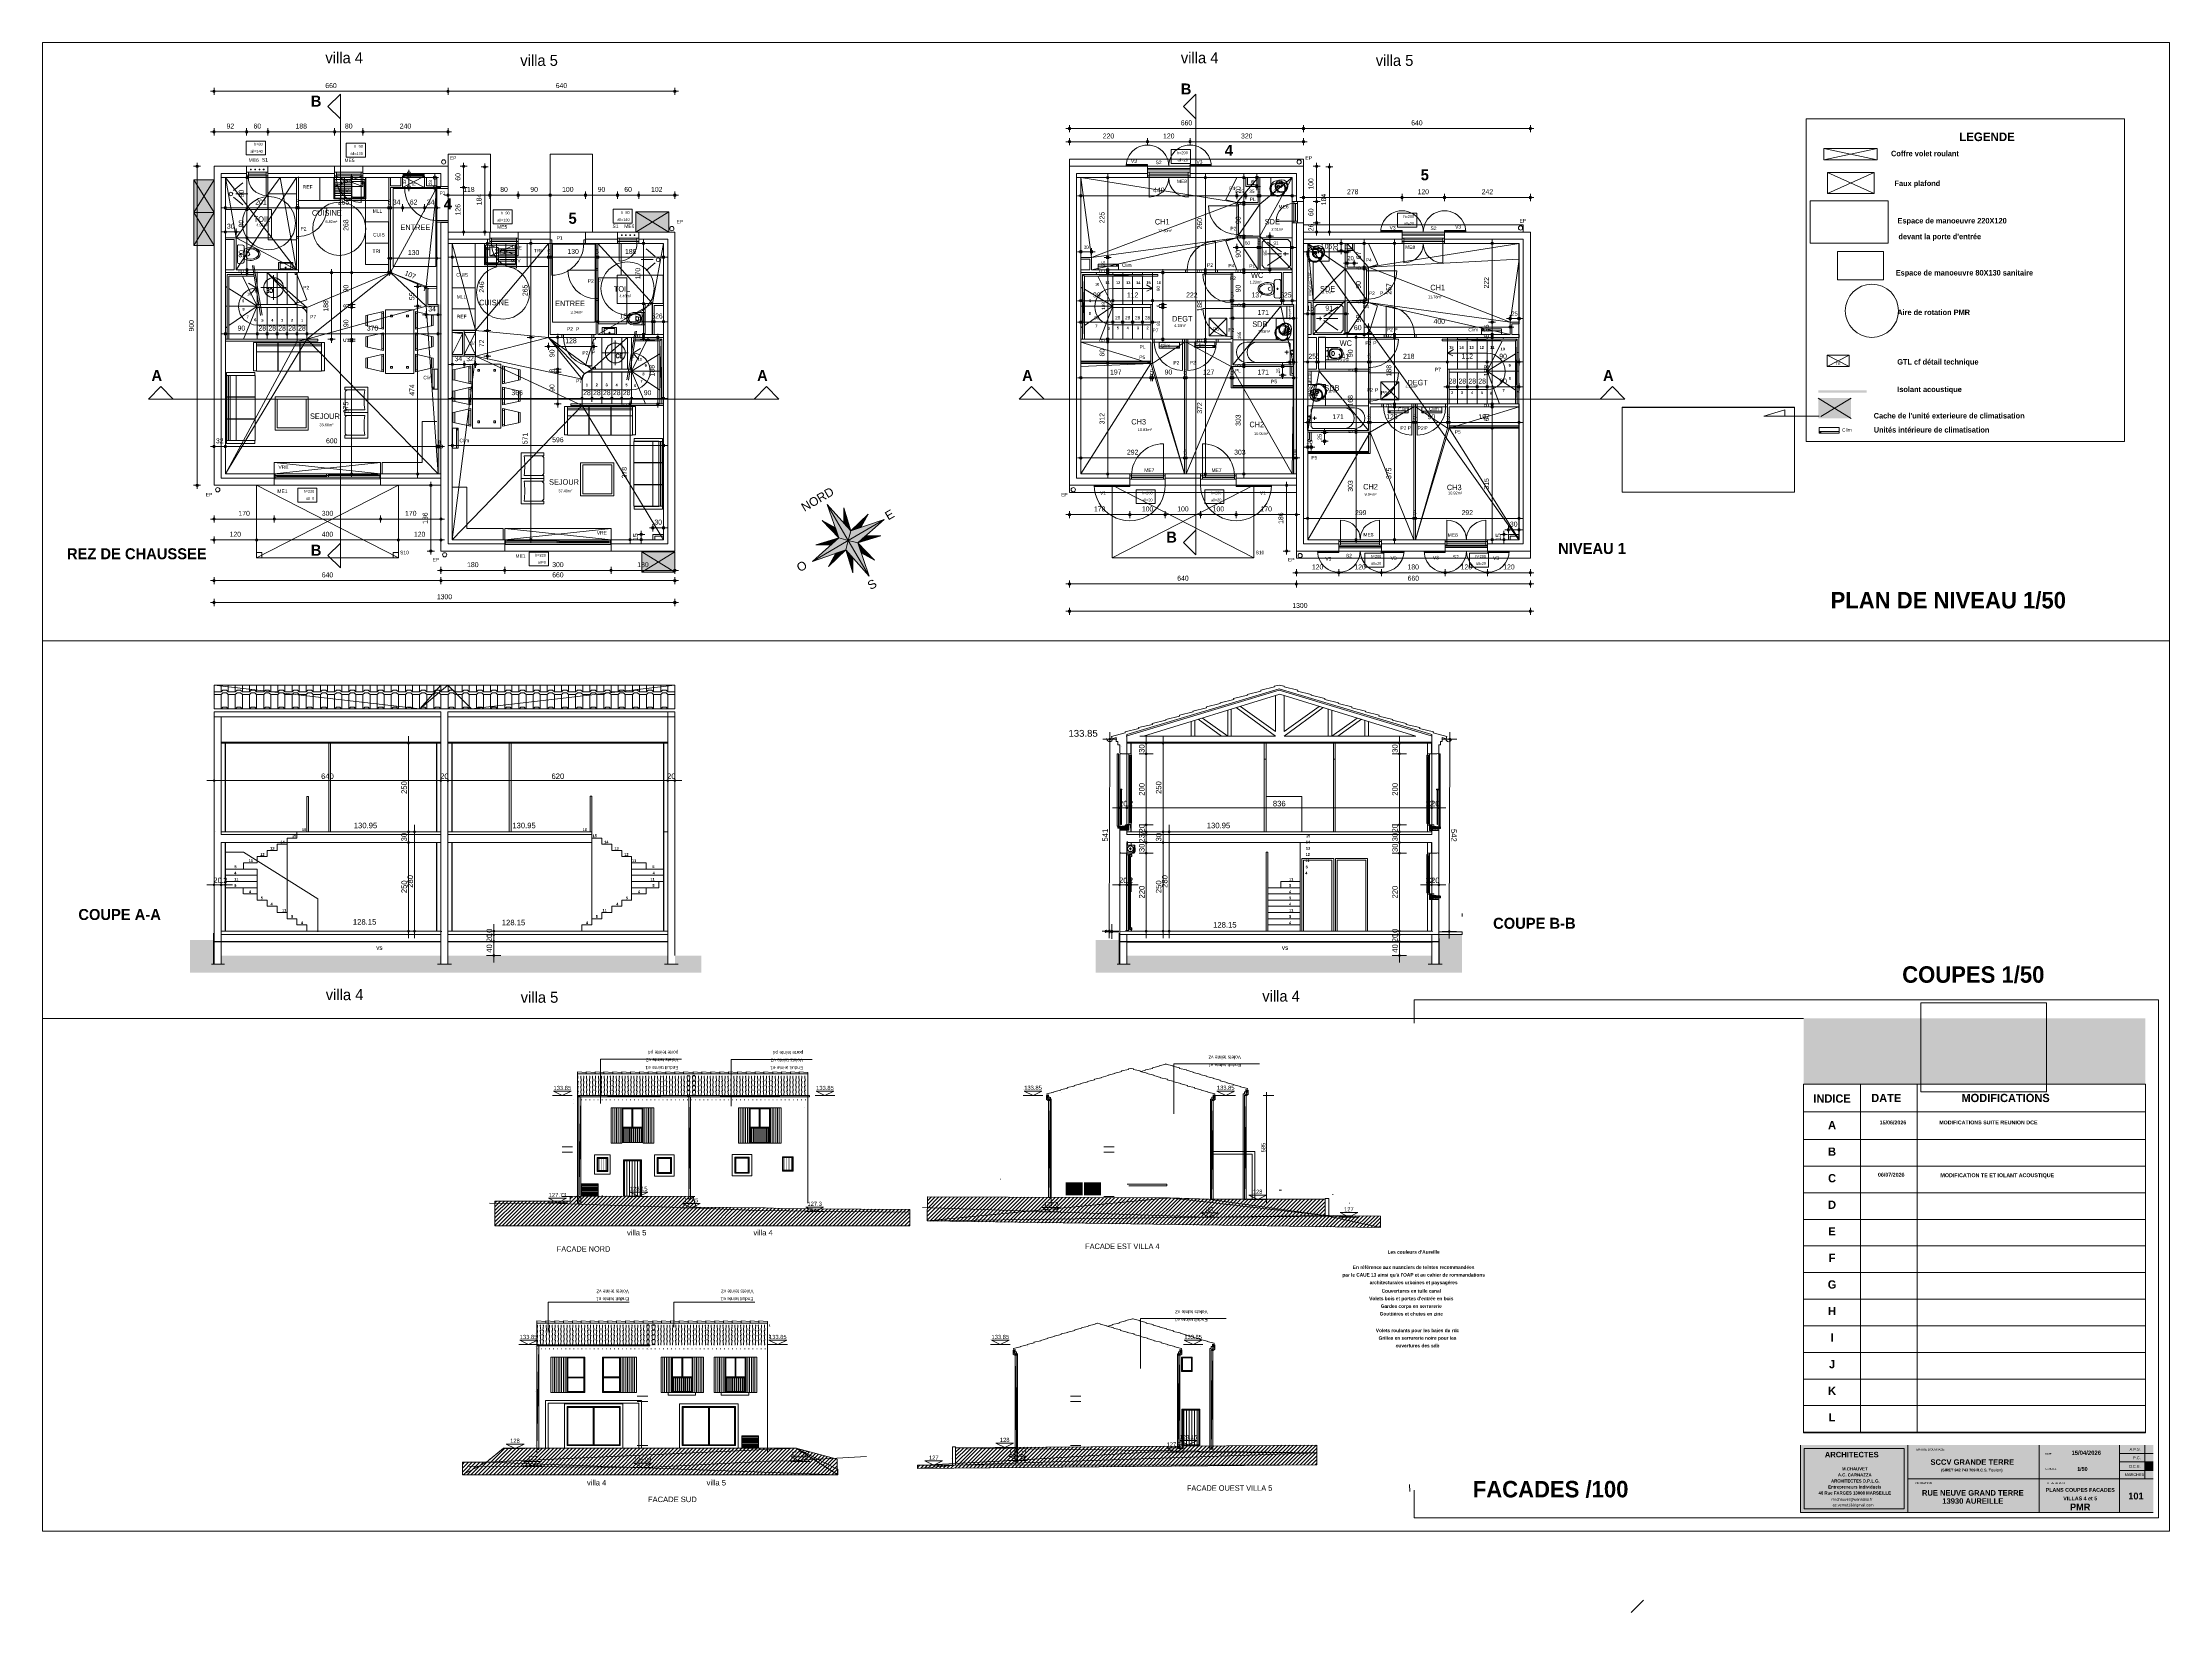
# Model space of a CAD drawing. Header units: metres. Extents: x 1.8 to 61.8, y -55.6 to -11.3.
import ezdxf
from ezdxf.enums import TextEntityAlignment as Align
from ezdxf.lldxf.tags import DXFTag

# ---------------------------------------------------------------- set-up
doc = ezdxf.new("R2010")
doc.units = ezdxf.units.M
doc.header["$MEASUREMENT"] = 0
doc.header["$XCLIPFRAME"] = 2
for name, color, linetype in [('Calque commun', 7, 'Continuous'), ('Calque100', 7, 'Continuous'), ('Calque2', 7, 'Continuous'), ('Calque4', 7, 'Continuous'), ('Calque5', 7, 'Continuous'), ('Calque59', 7, 'Continuous'), ('Calque7', 7, 'Continuous'), ('Calque79', 7, 'Continuous'), ('Calque9', 7, 'Continuous'), ('Calque90', 7, 'Continuous'), ('Cotations', 7, 'Continuous'), ('Textes', 7, 'Continuous')]:
    doc.layers.add(name, color=color, linetype=linetype)
doc.styles.add('Arial', font='arial.ttf', dxfattribs={"height": 0.231939})
doc.styles.add('Arial10', font='arial.ttf', dxfattribs={"height": 0.098961})
doc.styles.add('Arial11', font='arial.ttf', dxfattribs={"height": 0.154626})
doc.styles.add('Arial12', font='arial.ttf', dxfattribs={"height": 0.127566})
doc.styles.add('Arial13', font='arialbd.ttf', dxfattribs={"height": 0.077267})
doc.styles.add('Arial14', font='arial.ttf', dxfattribs={"height": 0.154626})
doc.styles.add('Arial15', font='arial.ttf', dxfattribs={"height": 0.193282})
doc.styles.add('Arial16', font='arial.ttf', dxfattribs={"height": 0.139163})
doc.styles.add('Arial17', font='arial.ttf', dxfattribs={"height": 0.077313})
doc.styles.add('Arial18', font='arial.ttf', dxfattribs={"height": 0.063335})
doc.styles.add('Arial2', font='arial.ttf', dxfattribs={"height": 0.185551})
doc.styles.add('Arial3', font='arial.ttf', dxfattribs={"height": 0.216476})
doc.styles.add('Arial4', font='arial.ttf', dxfattribs={"width": 1.037433, "height": 2.319387})
doc.styles.add('Arial5', font='arial.ttf', dxfattribs={"width": 1.027642, "height": 2.319387})
doc.styles.add('Arial6', font='arial.ttf', dxfattribs={"width": 0.996783, "height": 2.319387})
doc.styles.add('Century Gothic', font='GOTHIC.TTF', dxfattribs={"height": 0.310302})
doc.styles.add('Century Gothic Gras', font='txt.shx', dxfattribs={"height": 0.116336})
doc.styles.add('Century Gothic10', font='GOTHICB.TTF', dxfattribs={"height": 0.241204})
doc.styles.add('Century Gothic11', font='GOTHICB.TTF', dxfattribs={"height": 0.046535})
doc.styles.add('Century Gothic12', font='GOTHICB.TTF', dxfattribs={"height": 0.077558})
doc.styles.add('Century Gothic13', font='GOTHICB.TTF', dxfattribs={"height": 0.465345})
doc.styles.add('Century Gothic14', font='GOTHIC.TTF', dxfattribs={"height": 0.139636})
doc.styles.add('Century Gothic15', font='GOTHICB.TTF', dxfattribs={"height": 0.108581})
doc.styles.add('Century Gothic16', font='GOTHIC.TTF', dxfattribs={"height": 0.155151})
doc.styles.add('Century Gothic17', font='GOTHIC.TTF', dxfattribs={"height": 0.09309})
doc.styles.add('Century Gothic18', font='GOTHIC.TTF', dxfattribs={"height": 0.116363})
doc.styles.add('Century Gothic19', font='GOTHICB.TTF', dxfattribs={"height": 0.242755})
doc.styles.add('Century Gothic2', font='GOTHIC.TTF', dxfattribs={"height": 0.193938})
doc.styles.add('Century Gothic3', font='GOTHICB.TTF', dxfattribs={"height": 0.193894})
doc.styles.add('Century Gothic4', font='GOTHICB.TTF', dxfattribs={"height": 0.193894})
doc.styles.add('Century Gothic5', font='GOTHICB.TTF', dxfattribs={"height": 0.31023})
doc.styles.add('Century Gothic6', font='GOTHIC.TTF', dxfattribs={"height": 0.159822})
doc.styles.add('Century Gothic7', font='GOTHIC.TTF', dxfattribs={"height": 0.159838})
doc.styles.add('Century Gothic8', font='GOTHICB.TTF', dxfattribs={"height": 0.155115})
doc.styles.add('Century Gothic9', font='GOTHIC.TTF', dxfattribs={"height": 0.077575})
tags = doc.linetypes.add('DASHDOT2', pattern=[0.5, 0.25, -0.125, 0, -0.125]).pattern_tags.tags
tags[10:11] = [DXFTag(74, 4), DXFTag(75, 0), DXFTag(340, '0'), DXFTag(46, 1.0), DXFTag(50, 0.0), DXFTag(44, 0.0), DXFTag(45, 0.0)]
tags[8:9] = [DXFTag(74, 4), DXFTag(75, 0), DXFTag(340, '0'), DXFTag(46, 1.0), DXFTag(50, 0.0), DXFTag(44, 0.0), DXFTag(45, 0.0)]
tags[6:7] = [DXFTag(74, 4), DXFTag(75, 0), DXFTag(340, '0'), DXFTag(46, 1.0), DXFTag(50, 0.0), DXFTag(44, 0.0), DXFTag(45, 0.0)]
tags[4:5] = [DXFTag(74, 4), DXFTag(75, 0), DXFTag(340, '0'), DXFTag(46, 1.0), DXFTag(50, 0.0), DXFTag(44, 0.0), DXFTag(45, 0.0)]
tags = doc.linetypes.add('DIVIDE2', pattern=[0.625, 0.25, -0.125, 0, -0.125, 0, -0.125]).pattern_tags.tags
tags[14:15] = [DXFTag(74, 4), DXFTag(75, 0), DXFTag(340, '0'), DXFTag(46, 1.0), DXFTag(50, 0.0), DXFTag(44, 0.0), DXFTag(45, 0.0)]
tags[12:13] = [DXFTag(74, 4), DXFTag(75, 0), DXFTag(340, '0'), DXFTag(46, 1.0), DXFTag(50, 0.0), DXFTag(44, 0.0), DXFTag(45, 0.0)]
tags[10:11] = [DXFTag(74, 4), DXFTag(75, 0), DXFTag(340, '0'), DXFTag(46, 1.0), DXFTag(50, 0.0), DXFTag(44, 0.0), DXFTag(45, 0.0)]
tags[8:9] = [DXFTag(74, 4), DXFTag(75, 0), DXFTag(340, '0'), DXFTag(46, 1.0), DXFTag(50, 0.0), DXFTag(44, 0.0), DXFTag(45, 0.0)]
tags[6:7] = [DXFTag(74, 4), DXFTag(75, 0), DXFTag(340, '0'), DXFTag(46, 1.0), DXFTag(50, 0.0), DXFTag(44, 0.0), DXFTag(45, 0.0)]
tags[4:5] = [DXFTag(74, 4), DXFTag(75, 0), DXFTag(340, '0'), DXFTag(46, 1.0), DXFTag(50, 0.0), DXFTag(44, 0.0), DXFTag(45, 0.0)]
tags = doc.linetypes.add('DOT2', pattern=[0.125, 0, -0.125]).pattern_tags.tags
tags[6:7] = [DXFTag(74, 4), DXFTag(75, 0), DXFTag(340, '0'), DXFTag(46, 1.0), DXFTag(50, 0.0), DXFTag(44, 0.0), DXFTag(45, 0.0)]
tags[4:5] = [DXFTag(74, 4), DXFTag(75, 0), DXFTag(340, '0'), DXFTag(46, 1.0), DXFTag(50, 0.0), DXFTag(44, 0.0), DXFTag(45, 0.0)]
tags = doc.linetypes.add('HIDDEN', pattern=[0.375, 0.25, -0.125]).pattern_tags.tags
tags[6:7] = [DXFTag(74, 4), DXFTag(75, 0), DXFTag(340, '0'), DXFTag(46, 1.0), DXFTag(50, 0.0), DXFTag(44, 0.0), DXFTag(45, 0.0)]
tags[4:5] = [DXFTag(74, 4), DXFTag(75, 0), DXFTag(340, '0'), DXFTag(46, 1.0), DXFTag(50, 0.0), DXFTag(44, 0.0), DXFTag(45, 0.0)]
tags = doc.linetypes.add('HIDDEN2', pattern=[0.1875, 0.125, -0.0625]).pattern_tags.tags
tags[6:7] = [DXFTag(74, 4), DXFTag(75, 0), DXFTag(340, '0'), DXFTag(46, 1.0), DXFTag(50, 0.0), DXFTag(44, 0.0), DXFTag(45, 0.0)]
tags[4:5] = [DXFTag(74, 4), DXFTag(75, 0), DXFTag(340, '0'), DXFTag(46, 1.0), DXFTag(50, 0.0), DXFTag(44, 0.0), DXFTag(45, 0.0)]
tags = doc.linetypes.add('HIDDENX2', pattern=[0.75, 0.5, -0.25]).pattern_tags.tags
tags[6:7] = [DXFTag(74, 4), DXFTag(75, 0), DXFTag(340, '0'), DXFTag(46, 1.0), DXFTag(50, 0.0), DXFTag(44, 0.0), DXFTag(45, 0.0)]
tags[4:5] = [DXFTag(74, 4), DXFTag(75, 0), DXFTag(340, '0'), DXFTag(46, 1.0), DXFTag(50, 0.0), DXFTag(44, 0.0), DXFTag(45, 0.0)]
picture_1 = doc.add_image_def('image1.jpg', size_in_pixel=(1169, 826))
picture_2 = doc.add_image_def('image2.jpg', size_in_pixel=(789, 328))

# ---------------------------------------------------------------- blocks, each defined once
blk = doc.blocks.new('hatch')
at = {"layer": 'Calque commun', "color": 8, "linetype": 'Continuous', "lineweight": 9}
for p, q in [((-55.99, 28.12), (-55.99, 26.12)), ((-55.89, 28.12), (-55.89, 26.12)), ((-55.79, 28.12), (-55.79, 26.12)), ((-55.69, 28.12), (-55.69, 26.12)), ((-55.59, 28.12), (-55.59, 26.12)), ((-55.49, 28.12), (-55.49, 26.12))]:
    blk.add_line(p, q, dxfattribs=at)
mesh = blk.add_polyface(dxfattribs=at)
corners = [(-56.09, 28.12), (-56.09, 26.12), (-55.49, 26.12), (-55.49, 28.12)]
mesh.append_faces([[corners[k] for k in face] for face in [(0, 1, 2, 3)]], dxfattribs={"color": 8})
blk = doc.blocks.new('hatch2')
at = {"layer": 'Calque commun', "color": 8, "linetype": 'Continuous', "lineweight": 9}
for p, q in [((-57.79, 26.12), (-57.79, 28.12)), ((-57.69, 26.12), (-57.69, 28.12)), ((-57.59, 26.12), (-57.59, 28.12)), ((-57.49, 26.12), (-57.49, 28.12)), ((-57.39, 26.12), (-57.39, 28.12)), ((-57.29, 26.12), (-57.29, 28.12))]:
    blk.add_line(p, q, dxfattribs=at)
mesh = blk.add_polyface(dxfattribs=at)
corners = [(-57.29, 28.12), (-57.89, 28.12), (-57.89, 26.12), (-57.29, 26.12)]
mesh.append_faces([[corners[k] for k in face] for face in [(0, 1, 2, 3)]], dxfattribs={"color": 8})
blk = doc.blocks.new('hatch3')
at = {"layer": 'Calque commun', "color": 8, "linetype": 'Continuous', "lineweight": 9}
for p, q in [((-57.37, 12.06), (-57.37, 14.05)), ((-57.27, 12.06), (-57.27, 14.05)), ((-57.17, 12.06), (-57.17, 14.05)), ((-57.07, 12.06), (-57.07, 14.05)), ((-56.97, 12.06), (-56.97, 14.05)), ((-56.87, 12.06), (-56.87, 14.05)), ((-56.77, 12.06), (-56.77, 14.05)), ((-56.67, 12.06), (-56.67, 14.05)), ((-56.57, 12.06), (-56.57, 14.05)), ((-56.47, 12.06), (-56.47, 14.05))]:
    blk.add_line(p, q, dxfattribs=at)
mesh = blk.add_polyface(dxfattribs=at)
corners = [(-57.38, 14.05), (-57.38, 12.06), (-56.47, 12.06), (-56.47, 14.05)]
mesh.append_faces([[corners[k] for k in face] for face in [(0, 1, 2, 3)]], dxfattribs={"color": 8})
blk = doc.blocks.new('hatch4')
at = {"layer": 'Calque commun', "color": 8, "linetype": 'Continuous', "lineweight": 9}
for p, q in [((-61.19, 14.05), (-61.19, 12.06)), ((-61.09, 14.05), (-61.09, 12.06)), ((-60.99, 14.05), (-60.99, 12.06)), ((-60.89, 14.05), (-60.89, 12.06)), ((-60.79, 14.05), (-60.79, 12.06)), ((-60.69, 14.05), (-60.69, 12.06)), ((-60.59, 14.05), (-60.59, 12.06)), ((-60.49, 14.05), (-60.49, 12.06)), ((-60.39, 14.05), (-60.39, 12.06))]:
    blk.add_line(p, q, dxfattribs=at)
mesh = blk.add_polyface(dxfattribs=at)
corners = [(-60.38, 14.05), (-61.29, 14.05), (-61.29, 12.06), (-60.38, 12.06)]
mesh.append_faces([[corners[k] for k in face] for face in [(0, 1, 2, 3)]], dxfattribs={"color": 8})
blk = doc.blocks.new('hatch5')
at = {"layer": 'Calque commun', "color": 8, "linetype": 'Continuous', "lineweight": 9}
for p, q in [((-52.08, 14.06), (-52.08, 12.06)), ((-51.98, 14.06), (-51.98, 12.06)), ((-51.88, 14.06), (-51.88, 12.06)), ((-51.78, 14.06), (-51.78, 12.06)), ((-51.68, 14.06), (-51.68, 12.06)), ((-51.58, 14.06), (-51.58, 12.06))]:
    blk.add_line(p, q, dxfattribs=at)
mesh = blk.add_polyface(dxfattribs=at)
corners = [(-51.48, 14.06), (-52.08, 14.06), (-52.08, 12.06), (-51.48, 12.06)]
mesh.append_faces([[corners[k] for k in face] for face in [(0, 1, 2, 3)]], dxfattribs={"color": 8})
blk = doc.blocks.new('hatch6')
at = {"layer": 'Calque commun', "color": 8, "linetype": 'Continuous', "lineweight": 9}
for p, q in [((-55.08, 14.06), (-55.08, 12.06)), ((-54.98, 14.06), (-54.98, 12.06)), ((-54.88, 14.06), (-54.88, 12.06)), ((-54.78, 14.06), (-54.78, 12.06)), ((-54.68, 14.06), (-54.68, 12.06)), ((-54.58, 14.06), (-54.58, 12.06))]:
    blk.add_line(p, q, dxfattribs=at)
mesh = blk.add_polyface(dxfattribs=at)
corners = [(-54.48, 14.06), (-55.08, 14.06), (-55.08, 12.06), (-54.48, 12.06)]
mesh.append_faces([[corners[k] for k in face] for face in [(0, 1, 2, 3)]], dxfattribs={"color": 8})
blk = doc.blocks.new('hatch7')
at = {"layer": 'Calque commun', "color": 8, "linetype": 'Continuous', "lineweight": 9}
for p, q in [((-53.28, 12.06), (-53.28, 14.06)), ((-53.18, 12.06), (-53.18, 14.06)), ((-53.08, 12.06), (-53.08, 14.06)), ((-52.98, 12.06), (-52.98, 14.06)), ((-52.88, 12.06), (-52.88, 14.06)), ((-52.78, 12.06), (-52.78, 14.06))]:
    blk.add_line(p, q, dxfattribs=at)
mesh = blk.add_polyface(dxfattribs=at)
corners = [(-53.28, 14.06), (-53.28, 12.06), (-52.68, 12.06), (-52.68, 14.06)]
mesh.append_faces([[corners[k] for k in face] for face in [(0, 1, 2, 3)]], dxfattribs={"color": 8})
blk = doc.blocks.new('hatch8')
at = {"layer": 'Calque commun', "color": 8, "linetype": 'Continuous', "lineweight": 9}
for p, q in [((-50.28, 12.06), (-50.28, 14.06)), ((-50.18, 12.06), (-50.18, 14.06)), ((-50.08, 12.06), (-50.08, 14.06)), ((-49.98, 12.06), (-49.98, 14.06)), ((-49.88, 12.06), (-49.88, 14.06)), ((-49.78, 12.06), (-49.78, 14.06))]:
    blk.add_line(p, q, dxfattribs=at)
mesh = blk.add_polyface(dxfattribs=at)
corners = [(-50.28, 14.06), (-50.28, 12.06), (-49.68, 12.06), (-49.68, 14.06)]
mesh.append_faces([[corners[k] for k in face] for face in [(0, 1, 2, 3)]], dxfattribs={"color": 8})
blk = doc.blocks.new('hatch9')
at = {"layer": 'Calque commun', "color": 8, "linetype": 'Continuous', "lineweight": 9}
for p, q in [((-48.81, 28.12), (-48.81, 26.12)), ((-48.71, 28.12), (-48.71, 26.12)), ((-48.61, 28.12), (-48.61, 26.12)), ((-48.51, 28.12), (-48.51, 26.12)), ((-48.41, 28.12), (-48.41, 26.12)), ((-48.31, 28.12), (-48.31, 26.12))]:
    blk.add_line(p, q, dxfattribs=at)
mesh = blk.add_polyface(dxfattribs=at)
corners = [(-48.91, 28.12), (-48.91, 26.12), (-48.31, 26.12), (-48.31, 28.12)]
mesh.append_faces([[corners[k] for k in face] for face in [(0, 1, 2, 3)]], dxfattribs={"color": 8})
blk = doc.blocks.new('hatch10')
at = {"layer": 'Calque commun', "color": 8, "linetype": 'Continuous', "lineweight": 9}
for p, q in [((-50.61, 26.12), (-50.61, 28.12)), ((-50.51, 26.12), (-50.51, 28.12)), ((-50.41, 26.12), (-50.41, 28.12)), ((-50.31, 26.12), (-50.31, 28.12)), ((-50.21, 26.12), (-50.21, 28.12)), ((-50.11, 26.12), (-50.11, 28.12))]:
    blk.add_line(p, q, dxfattribs=at)
mesh = blk.add_polyface(dxfattribs=at)
corners = [(-50.11, 28.12), (-50.71, 28.12), (-50.71, 26.12), (-50.11, 26.12)]
mesh.append_faces([[corners[k] for k in face] for face in [(0, 1, 2, 3)]], dxfattribs={"color": 8})
blk = doc.blocks.new('hatch11')
at = {"layer": 'Calque commun', "color": 8, "linetype": 'Continuous', "lineweight": 9}
for p, q in [((-57.15, 23.13), (-57.15, 25.18)), ((-57, 23.13), (-57, 25.18)), ((-56.85, 23.13), (-56.85, 25.18)), ((-56.7, 23.13), (-56.7, 25.18)), ((-56.55, 23.13), (-56.55, 25.18)), ((-56.4, 23.13), (-56.4, 25.18)), ((-56.25, 23.13), (-56.25, 25.18))]:
    blk.add_line(p, q, dxfattribs=at)
at = {"layer": 'Calque commun', "color": 8, "linetype": 'Continuous', "lineweight": 18}
mesh = blk.add_polyface(dxfattribs=at)
corners = [(-57.19, 25.18), (-57.19, 23.13), (-56.19, 23.13), (-56.19, 25.18)]
mesh.append_faces([[corners[k] for k in face] for face in [(0, 1, 2, 3)]], dxfattribs={"color": 8})
blk = doc.blocks.new('hatch12')
at = {"layer": 'Calque commun', "color": 11, "linetype": 'Continuous', "lineweight": 9}
for p, q in [((-50.53, 9.57), (-49.58, 9.57)), ((-50.53, 9.51), (-49.58, 9.51)), ((-50.53, 9.45), (-49.58, 9.45)), ((-50.53, 9.39), (-49.58, 9.39)), ((-50.53, 9.33), (-49.58, 9.33)), ((-50.53, 9.27), (-49.58, 9.27)), ((-50.53, 9.21), (-49.58, 9.21)), ((-50.53, 9.15), (-49.58, 9.15)), ((-50.53, 9.09), (-49.58, 9.09)), ((-50.53, 9.03), (-49.58, 9.03)), ((-50.53, 8.97), (-49.58, 8.97))]:
    blk.add_line(p, q, dxfattribs=at)
mesh = blk.add_polyface(dxfattribs=at)
corners = [(-50.53, 9.62), (-49.58, 9.62), (-49.58, 8.92), (-50.53, 8.92)]
mesh.append_faces([[corners[k] for k in face] for face in [(0, 1, 2, 3)]], dxfattribs={"color": 11})
blk = doc.blocks.new('TOIT FACADE seul680')
at = {"layer": 'Calque commun', "color": 7, "linetype": 'Continuous', "lineweight": 9}
for p, q in [((64.13, -25.9), (64.13, -18.52)), ((77.13, -25.9), (77.13, -18.48)), ((77.13, -25.89), (77.13, -18.52))]:
    blk.add_line(p, q, dxfattribs=at)
at = {"layer": 'Calque59', "color": 32, "linetype": 'Continuous', "lineweight": 9}
for p, q in [((64.28, -19.02), (64.3, -18.73)), ((64.28, -18.73), (64.31, -18.73)), ((64.28, -19.29), (64.31, -19.02)), ((64.28, -19.02), (64.31, -19.02)), ((64.46, -18.73), (64.48, -19.02)), ((64.46, -18.73), (64.48, -18.73)), ((64.46, -19.02), (64.48, -19.29)), ((64.46, -19.02), (64.48, -19.02)), ((64.61, -19.02), (64.64, -18.73)), ((64.61, -18.73), (64.64, -18.73)), ((64.61, -19.29), (64.64, -19.02)), ((64.61, -19.02), (64.64, -19.02)), ((64.79, -18.73), (64.81, -19.02)), ((64.79, -18.73), (64.81, -18.73)), ((64.79, -19.02), (64.81, -19.29)), ((64.79, -19.02), (64.81, -19.02)), ((64.95, -19.02), (64.97, -18.73)), ((64.95, -18.73), (64.97, -18.73)), ((64.95, -19.29), (64.97, -19.02)), ((64.95, -19.02), (64.97, -19.02)), ((65.12, -18.73), (65.15, -19.02)), ((65.12, -18.73), (65.15, -18.73)), ((65.12, -19.02), (65.15, -19.29)), ((65.12, -19.02), (65.15, -19.02)), ((65.28, -19.02), (65.3, -18.73)), ((65.28, -18.73), (65.31, -18.73)), ((65.28, -19.29), (65.31, -19.02)), ((65.28, -19.02), (65.31, -19.02)), ((65.46, -18.73), (65.48, -19.02)), ((65.46, -18.73), (65.48, -18.73)), ((65.46, -19.02), (65.48, -19.29)), ((65.46, -19.02), (65.48, -19.02)), ((65.61, -19.02), (65.64, -18.73)), ((65.61, -18.73), (65.64, -18.73)), ((65.61, -19.29), (65.64, -19.02)), ((65.61, -19.02), (65.64, -19.02)), ((65.79, -18.73), (65.81, -19.02)), ((65.79, -18.73), (65.81, -18.73)), ((65.79, -19.02), (65.81, -19.29)), ((65.79, -19.02), (65.81, -19.02)), ((65.95, -19.02), (65.97, -18.73)), ((65.95, -18.73), (65.97, -18.73)), ((65.95, -19.29), (65.97, -19.02)), ((65.95, -19.02), (65.97, -19.02)), ((66.12, -18.73), (66.15, -19.02)), ((66.12, -18.73), (66.15, -18.73)), ((66.12, -19.02), (66.15, -19.29)), ((66.12, -19.02), (66.15, -19.02)), ((66.28, -19.02), (66.3, -18.73)), ((66.28, -18.73), (66.31, -18.73)), ((66.28, -19.29), (66.31, -19.02)), ((66.28, -19.02), (66.31, -19.02)), ((66.46, -18.73), (66.48, -19.02)), ((66.46, -18.73), (66.48, -18.73)), ((66.46, -19.02), (66.48, -19.29)), ((66.46, -19.02), (66.48, -19.02)), ((66.61, -19.02), (66.64, -18.73)), ((66.61, -18.73), (66.64, -18.73)), ((66.61, -19.29), (66.64, -19.02)), ((66.61, -19.02), (66.64, -19.02)), ((66.79, -18.73), (66.81, -19.02)), ((66.79, -18.73), (66.81, -18.73)), ((66.79, -19.02), (66.81, -19.29)), ((66.79, -19.02), (66.81, -19.02)), ((66.95, -19.02), (66.97, -18.73)), ((66.95, -18.73), (66.97, -18.73)), ((66.95, -19.29), (66.97, -19.02)), ((66.95, -19.02), (66.97, -19.02)), ((67.12, -18.73), (67.15, -19.02)), ((67.12, -18.73), (67.15, -18.73)), ((67.12, -19.02), (67.15, -19.29)), ((67.12, -19.02), (67.15, -19.02)), ((67.28, -19.02), (67.3, -18.73)), ((67.28, -18.73), (67.31, -18.73)), ((67.28, -19.29), (67.31, -19.02)), ((67.28, -19.02), (67.31, -19.02)), ((67.46, -18.73), (67.48, -19.02)), ((67.46, -18.73), (67.48, -18.73)), ((67.46, -19.02), (67.48, -19.29)), ((67.46, -19.02), (67.48, -19.02)), ((67.61, -19.02), (67.64, -18.73)), ((67.61, -18.73), (67.64, -18.73)), ((67.61, -19.29), (67.64, -19.02)), ((67.61, -19.02), (67.64, -19.02)), ((67.79, -18.73), (67.81, -19.02)), ((67.79, -18.73), (67.81, -18.73)), ((67.79, -19.02), (67.81, -19.29)), ((67.79, -19.02), (67.81, -19.02)), ((67.95, -19.02), (67.97, -18.73)), ((67.95, -18.73), (67.97, -18.73)), ((67.95, -19.29), (67.97, -19.02)), ((67.95, -19.02), (67.97, -19.02)), ((68.12, -18.73), (68.15, -19.02)), ((68.12, -18.73), (68.15, -18.73)), ((68.12, -19.02), (68.15, -19.29)), ((68.12, -19.02), (68.15, -19.02)), ((68.28, -19.02), (68.3, -18.73)), ((68.28, -18.73), (68.31, -18.73)), ((68.28, -19.29), (68.31, -19.02)), ((68.28, -19.02), (68.31, -19.02)), ((68.46, -18.73), (68.48, -19.02)), ((68.46, -18.73), (68.48, -18.73)), ((68.46, -19.02), (68.48, -19.29)), ((68.46, -19.02), (68.48, -19.02)), ((68.61, -19.02), (68.64, -18.73)), ((68.61, -18.73), (68.64, -18.73)), ((68.61, -19.29), (68.64, -19.02)), ((68.61, -19.02), (68.64, -19.02)), ((68.79, -18.73), (68.81, -19.02)), ((68.79, -18.73), (68.81, -18.73)), ((68.79, -19.02), (68.81, -19.29)), ((68.79, -19.02), (68.81, -19.02)), ((68.95, -19.02), (68.97, -18.73)), ((68.95, -18.73), (68.97, -18.73)), ((68.95, -19.29), (68.97, -19.02)), ((68.95, -19.02), (68.97, -19.02)), ((69.12, -18.73), (69.15, -19.02)), ((69.12, -18.73), (69.15, -18.73)), ((69.12, -19.02), (69.15, -19.29)), ((69.12, -19.02), (69.15, -19.02)), ((69.28, -19.02), (69.3, -18.73)), ((69.28, -18.73), (69.31, -18.73)), ((69.28, -19.29), (69.31, -19.02)), ((69.28, -19.02), (69.31, -19.02)), ((69.46, -18.73), (69.48, -19.02)), ((69.46, -18.73), (69.48, -18.73)), ((69.46, -19.02), (69.48, -19.29)), ((69.46, -19.02), (69.48, -19.02)), ((69.61, -19.02), (69.64, -18.73)), ((69.61, -18.73), (69.64, -18.73)), ((69.61, -19.29), (69.64, -19.02)), ((69.61, -19.02), (69.64, -19.02)), ((69.79, -18.73), (69.81, -19.02)), ((69.79, -18.73), (69.81, -18.73)), ((69.79, -19.02), (69.81, -19.29)), ((69.79, -19.02), (69.81, -19.02)), ((69.95, -19.02), (69.97, -18.73)), ((69.95, -18.73), (69.97, -18.73)), ((69.95, -19.29), (69.97, -19.02)), ((69.95, -19.02), (69.97, -19.02)), ((70.12, -18.73), (70.15, -19.02)), ((70.12, -18.73), (70.15, -18.73)), ((70.12, -19.02), (70.15, -19.29)), ((70.12, -19.02), (70.15, -19.02)), ((70.28, -19.02), (70.3, -18.73)), ((70.28, -18.73), (70.31, -18.73)), ((70.28, -19.29), (70.31, -19.02)), ((70.28, -19.02), (70.31, -19.02)), ((70.46, -18.73), (70.48, -19.02)), ((70.46, -18.73), (70.48, -18.73)), ((70.46, -19.02), (70.48, -19.29)), ((70.46, -19.02), (70.48, -19.02)), ((70.61, -19.02), (70.64, -18.73)), ((70.61, -18.73), (70.64, -18.73)), ((70.61, -19.29), (70.64, -19.02)), ((70.61, -19.02), (70.64, -19.02)), ((70.79, -18.73), (70.81, -19.02)), ((70.79, -18.73), (70.81, -18.73)), ((70.79, -19.02), (70.81, -19.29)), ((70.79, -19.02), (70.81, -19.02)), ((70.92, -19.02), (70.94, -18.73)), ((70.92, -18.73), (70.94, -18.73)), ((70.92, -19.29), (70.94, -19.02)), ((70.92, -19.02), (70.94, -19.02)), ((71.09, -18.73), (71.12, -18.73)), ((71.09, -19.02), (71.12, -19.29)), ((71.09, -19.02), (71.12, -19.02)), ((71.1, -18.73), (71.12, -19.02)), ((71.25, -19.02), (71.28, -18.73)), ((71.25, -18.73), (71.28, -18.73)), ((71.25, -19.29), (71.28, -19.02)), ((71.25, -19.02), (71.28, -19.02)), ((71.43, -18.73), (71.45, -19.02)), ((71.43, -18.73), (71.45, -18.73)), ((71.43, -19.02), (71.45, -19.29)), ((71.43, -19.02), (71.45, -19.02)), ((71.59, -19.02), (71.61, -18.73)), ((71.59, -18.73), (71.61, -18.73)), ((71.59, -19.29), (71.61, -19.02)), ((71.59, -19.02), (71.61, -19.02)), ((71.76, -18.73), (71.79, -19.02)), ((71.76, -18.73), (71.79, -18.73)), ((71.76, -19.02), (71.79, -19.29)), ((71.76, -19.02), (71.79, -19.02)), ((71.92, -19.02), (71.94, -18.73)), ((71.92, -18.73), (71.94, -18.73)), ((71.92, -19.29), (71.94, -19.02)), ((71.92, -19.02), (71.94, -19.02)), ((72.09, -18.73), (72.12, -18.73)), ((72.09, -19.02), (72.12, -19.29)), ((72.09, -19.02), (72.12, -19.02)), ((72.1, -18.73), (72.12, -19.02)), ((72.25, -19.02), (72.28, -18.73)), ((72.25, -18.73), (72.28, -18.73)), ((72.25, -19.29), (72.28, -19.02)), ((72.25, -19.02), (72.28, -19.02)), ((72.43, -18.73), (72.45, -19.02)), ((72.43, -18.73), (72.45, -18.73)), ((72.43, -19.02), (72.45, -19.29)), ((72.43, -19.02), (72.45, -19.02)), ((72.59, -19.02), (72.61, -18.73)), ((72.59, -18.73), (72.61, -18.73)), ((72.59, -19.29), (72.61, -19.02)), ((72.59, -19.02), (72.61, -19.02)), ((72.76, -18.73), (72.79, -19.02)), ((72.76, -18.73), (72.79, -18.73)), ((72.76, -19.02), (72.79, -19.29)), ((72.76, -19.02), (72.79, -19.02)), ((72.92, -19.02), (72.94, -18.73)), ((72.92, -18.73), (72.94, -18.73)), ((72.92, -19.29), (72.94, -19.02)), ((72.92, -19.02), (72.94, -19.02)), ((73.09, -18.73), (73.12, -18.73)), ((73.09, -19.02), (73.12, -19.29)), ((73.09, -19.02), (73.12, -19.02)), ((73.1, -18.73), (73.12, -19.02)), ((73.25, -19.02), (73.28, -18.73)), ((73.25, -18.73), (73.28, -18.73)), ((73.25, -19.29), (73.28, -19.02)), ((73.25, -19.02), (73.28, -19.02)), ((73.43, -18.73), (73.45, -19.02)), ((73.43, -18.73), (73.45, -18.73)), ((73.43, -19.02), (73.45, -19.29)), ((73.43, -19.02), (73.45, -19.02)), ((73.59, -19.02), (73.61, -18.73)), ((73.59, -18.73), (73.61, -18.73)), ((73.59, -19.29), (73.61, -19.02)), ((73.59, -19.02), (73.61, -19.02)), ((73.76, -18.73), (73.79, -19.02)), ((73.76, -18.73), (73.79, -18.73)), ((73.76, -19.02), (73.79, -19.29)), ((73.76, -19.02), (73.79, -19.02)), ((73.92, -19.02), (73.94, -18.73)), ((73.92, -18.73), (73.94, -18.73)), ((73.92, -19.29), (73.94, -19.02)), ((73.92, -19.02), (73.94, -19.02)), ((74.09, -18.73), (74.12, -18.73)), ((74.09, -19.02), (74.12, -19.29)), ((74.09, -19.02), (74.12, -19.02)), ((74.1, -18.73), (74.12, -19.02)), ((74.25, -19.02), (74.28, -18.73)), ((74.25, -18.73), (74.28, -18.73)), ((74.25, -19.29), (74.28, -19.02)), ((74.25, -19.02), (74.28, -19.02)), ((74.43, -18.73), (74.45, -19.02)), ((74.43, -18.73), (74.45, -18.73)), ((74.43, -19.02), (74.45, -19.29)), ((74.43, -19.02), (74.45, -19.02)), ((74.59, -19.02), (74.61, -18.73)), ((74.59, -18.73), (74.61, -18.73)), ((74.59, -19.29), (74.61, -19.02)), ((74.59, -19.02), (74.61, -19.02)), ((74.76, -18.73), (74.79, -19.02)), ((74.76, -18.73), (74.79, -18.73)), ((74.76, -19.02), (74.79, -19.29)), ((74.76, -19.02), (74.79, -19.02)), ((74.92, -19.02), (74.94, -18.73)), ((74.92, -18.73), (74.94, -18.73)), ((74.92, -19.29), (74.94, -19.02)), ((74.92, -19.02), (74.94, -19.02)), ((75.09, -18.73), (75.12, -18.73)), ((75.09, -19.02), (75.12, -19.29)), ((75.09, -19.02), (75.12, -19.02)), ((75.1, -18.73), (75.12, -19.02)), ((75.25, -19.02), (75.28, -18.73)), ((75.25, -18.73), (75.28, -18.73)), ((75.25, -19.29), (75.28, -19.02)), ((75.25, -19.02), (75.28, -19.02)), ((75.43, -18.73), (75.45, -19.02)), ((75.43, -18.73), (75.45, -18.73)), ((75.43, -19.02), (75.45, -19.29)), ((75.43, -19.02), (75.45, -19.02)), ((75.59, -19.02), (75.61, -18.73)), ((75.59, -18.73), (75.61, -18.73)), ((75.59, -19.29), (75.61, -19.02)), ((75.59, -19.02), (75.61, -19.02)), ((75.76, -18.73), (75.79, -19.02)), ((75.76, -18.73), (75.79, -18.73)), ((75.76, -19.02), (75.79, -19.29)), ((75.76, -19.02), (75.79, -19.02)), ((75.92, -19.02), (75.94, -18.73)), ((75.92, -18.73), (75.94, -18.73)), ((75.92, -19.29), (75.94, -19.02)), ((75.92, -19.02), (75.94, -19.02)), ((76.09, -18.73), (76.12, -18.73)), ((76.09, -19.02), (76.12, -19.29)), ((76.09, -19.02), (76.12, -19.02)), ((76.1, -18.73), (76.12, -19.02)), ((76.25, -19.02), (76.28, -18.73)), ((76.25, -18.73), (76.28, -18.73)), ((76.25, -19.29), (76.28, -19.02)), ((76.25, -19.02), (76.28, -19.02)), ((76.43, -18.73), (76.45, -19.02)), ((76.43, -18.73), (76.45, -18.73)), ((76.43, -19.02), (76.45, -19.29)), ((76.43, -19.02), (76.45, -19.02)), ((76.59, -19.02), (76.61, -18.73)), ((76.59, -18.73), (76.61, -18.73)), ((76.59, -19.29), (76.61, -19.02)), ((76.59, -19.02), (76.61, -19.02)), ((76.76, -18.73), (76.79, -19.02)), ((76.76, -18.73), (76.79, -18.73)), ((76.76, -19.02), (76.79, -19.29)), ((76.76, -19.02), (76.79, -19.02)), ((76.92, -19.02), (76.94, -18.73)), ((76.92, -18.73), (76.94, -18.73)), ((76.92, -19.29), (76.94, -19.02)), ((76.92, -19.02), (76.94, -19.02)), ((77.09, -18.73), (77.12, -18.73)), ((77.09, -19.02), (77.12, -19.29)), ((77.09, -19.02), (77.12, -19.02)), ((77.1, -18.73), (77.12, -19.02)), ((64.24, -20.06), (64.27, -20.06)), ((64.28, -19.56), (64.31, -19.29)), ((64.28, -19.29), (64.31, -19.29)), ((64.28, -19.83), (64.31, -19.56)), ((64.28, -19.56), (64.31, -19.56)), ((64.28, -19.83), (64.31, -19.83)), ((64.46, -19.29), (64.48, -19.56)), ((64.46, -19.29), (64.48, -19.29)), ((64.46, -19.56), (64.48, -19.83)), ((64.46, -19.56), (64.48, -19.56)), ((64.46, -19.83), (64.48, -19.83)), ((64.47, -20.06), (64.5, -20.06)), ((64.61, -19.56), (64.64, -19.29)), ((64.61, -19.29), (64.64, -19.29)), ((64.61, -19.83), (64.64, -19.56)), ((64.61, -19.56), (64.64, -19.56)), ((64.61, -19.83), (64.64, -19.83)), ((64.7, -20.06), (64.73, -20.06)), ((64.79, -19.29), (64.81, -19.56)), ((64.79, -19.29), (64.81, -19.29)), ((64.79, -19.56), (64.81, -19.83)), ((64.79, -19.56), (64.81, -19.56)), ((64.79, -19.83), (64.81, -19.83)), ((64.93, -20.06), (64.96, -20.06)), ((64.95, -19.56), (64.97, -19.29)), ((64.95, -19.29), (64.97, -19.29)), ((64.95, -19.83), (64.97, -19.56)), ((64.95, -19.56), (64.97, -19.56)), ((64.95, -19.83), (64.97, -19.83)), ((65.12, -19.29), (65.15, -19.56)), ((65.12, -19.29), (65.15, -19.29)), ((65.12, -19.56), (65.15, -19.83)), ((65.12, -19.56), (65.15, -19.56)), ((65.12, -19.83), (65.15, -19.83)), ((65.16, -20.06), (65.19, -20.06)), ((65.28, -19.56), (65.31, -19.29)), ((65.28, -19.29), (65.31, -19.29)), ((65.28, -19.83), (65.31, -19.56)), ((65.28, -19.56), (65.31, -19.56)), ((65.28, -19.83), (65.31, -19.83)), ((65.39, -20.06), (65.42, -20.06)), ((65.46, -19.29), (65.48, -19.56)), ((65.46, -19.29), (65.48, -19.29)), ((65.46, -19.56), (65.48, -19.83)), ((65.46, -19.56), (65.48, -19.56)), ((65.46, -19.83), (65.48, -19.83)), ((65.61, -19.56), (65.64, -19.29)), ((65.61, -19.29), (65.64, -19.29)), ((65.61, -19.83), (65.64, -19.56)), ((65.61, -19.56), (65.64, -19.56)), ((65.61, -19.83), (65.64, -19.83)), ((65.62, -20.06), (65.65, -20.06)), ((65.79, -19.29), (65.81, -19.56)), ((65.79, -19.29), (65.81, -19.29)), ((65.79, -19.56), (65.81, -19.83)), ((65.79, -19.56), (65.81, -19.56)), ((65.79, -19.83), (65.81, -19.83)), ((65.85, -20.06), (65.88, -20.06)), ((65.95, -19.56), (65.97, -19.29)), ((65.95, -19.29), (65.97, -19.29)), ((65.95, -19.83), (65.97, -19.56)), ((65.95, -19.56), (65.97, -19.56)), ((65.95, -19.83), (65.97, -19.83)), ((66.08, -20.06), (66.11, -20.06)), ((66.12, -19.29), (66.15, -19.56)), ((66.12, -19.29), (66.15, -19.29)), ((66.12, -19.56), (66.15, -19.83)), ((66.12, -19.56), (66.15, -19.56)), ((66.12, -19.83), (66.15, -19.83)), ((66.28, -19.56), (66.31, -19.29)), ((66.28, -19.29), (66.31, -19.29)), ((66.28, -19.83), (66.31, -19.56)), ((66.28, -19.56), (66.31, -19.56)), ((66.28, -19.83), (66.31, -19.83)), ((66.31, -20.06), (66.33, -20.06)), ((66.46, -19.29), (66.48, -19.56)), ((66.46, -19.29), (66.48, -19.29)), ((66.46, -19.56), (66.48, -19.83)), ((66.46, -19.56), (66.48, -19.56)), ((66.46, -19.83), (66.48, -19.83)), ((66.53, -20.06), (66.56, -20.06)), ((66.61, -19.56), (66.64, -19.29)), ((66.61, -19.29), (66.64, -19.29)), ((66.61, -19.83), (66.64, -19.56)), ((66.61, -19.56), (66.64, -19.56)), ((66.61, -19.83), (66.64, -19.83)), ((66.76, -20.06), (66.79, -20.06)), ((66.79, -19.29), (66.81, -19.56)), ((66.79, -19.29), (66.81, -19.29)), ((66.79, -19.56), (66.81, -19.83)), ((66.79, -19.56), (66.81, -19.56)), ((66.79, -19.83), (66.81, -19.83)), ((66.95, -19.56), (66.97, -19.29)), ((66.95, -19.29), (66.97, -19.29)), ((66.95, -19.83), (66.97, -19.56)), ((66.95, -19.56), (66.97, -19.56)), ((66.95, -19.83), (66.97, -19.83)), ((66.99, -20.06), (67.02, -20.06)), ((67.12, -19.29), (67.15, -19.56)), ((67.12, -19.29), (67.15, -19.29)), ((67.12, -19.56), (67.15, -19.83)), ((67.12, -19.56), (67.15, -19.56)), ((67.12, -19.83), (67.15, -19.83)), ((67.22, -20.06), (67.25, -20.06)), ((67.28, -19.56), (67.31, -19.29)), ((67.28, -19.29), (67.31, -19.29)), ((67.28, -19.83), (67.31, -19.56)), ((67.28, -19.56), (67.31, -19.56)), ((67.28, -19.83), (67.31, -19.83)), ((67.45, -20.06), (67.48, -20.06)), ((67.46, -19.29), (67.48, -19.56)), ((67.46, -19.29), (67.48, -19.29)), ((67.46, -19.56), (67.48, -19.83)), ((67.46, -19.56), (67.48, -19.56)), ((67.46, -19.83), (67.48, -19.83)), ((67.61, -19.56), (67.64, -19.29)), ((67.61, -19.29), (67.64, -19.29)), ((67.61, -19.83), (67.64, -19.56)), ((67.61, -19.56), (67.64, -19.56)), ((67.61, -19.83), (67.64, -19.83)), ((67.68, -20.06), (67.71, -20.06)), ((67.79, -19.29), (67.81, -19.56)), ((67.79, -19.29), (67.81, -19.29)), ((67.79, -19.56), (67.81, -19.83)), ((67.79, -19.56), (67.81, -19.56)), ((67.79, -19.83), (67.81, -19.83)), ((67.91, -20.06), (67.94, -20.06)), ((67.95, -19.56), (67.97, -19.29)), ((67.95, -19.29), (67.97, -19.29)), ((67.95, -19.83), (67.97, -19.56)), ((67.95, -19.56), (67.97, -19.56)), ((67.95, -19.83), (67.97, -19.83)), ((68.12, -19.29), (68.15, -19.56)), ((68.12, -19.29), (68.15, -19.29)), ((68.12, -19.56), (68.15, -19.83)), ((68.12, -19.56), (68.15, -19.56)), ((68.12, -19.83), (68.15, -19.83)), ((68.14, -20.06), (68.17, -20.06)), ((68.28, -19.56), (68.31, -19.29)), ((68.28, -19.29), (68.31, -19.29)), ((68.28, -19.83), (68.31, -19.56)), ((68.28, -19.56), (68.31, -19.56)), ((68.28, -19.83), (68.31, -19.83)), ((68.37, -20.06), (68.4, -20.06)), ((68.46, -19.29), (68.48, -19.56)), ((68.46, -19.29), (68.48, -19.29)), ((68.46, -19.56), (68.48, -19.83)), ((68.46, -19.56), (68.48, -19.56)), ((68.46, -19.83), (68.48, -19.83)), ((68.6, -20.06), (68.63, -20.06)), ((68.61, -19.56), (68.64, -19.29)), ((68.61, -19.29), (68.64, -19.29)), ((68.61, -19.83), (68.64, -19.56)), ((68.61, -19.56), (68.64, -19.56)), ((68.61, -19.83), (68.64, -19.83)), ((68.79, -19.29), (68.81, -19.56)), ((68.79, -19.29), (68.81, -19.29)), ((68.79, -19.56), (68.81, -19.83)), ((68.79, -19.56), (68.81, -19.56)), ((68.79, -19.83), (68.81, -19.83)), ((68.83, -20.06), (68.86, -20.06)), ((68.95, -19.56), (68.97, -19.29)), ((68.95, -19.29), (68.97, -19.29)), ((68.95, -19.83), (68.97, -19.56)), ((68.95, -19.56), (68.97, -19.56)), ((68.95, -19.83), (68.97, -19.83)), ((69.06, -20.06), (69.09, -20.06)), ((69.12, -19.29), (69.15, -19.56)), ((69.12, -19.29), (69.15, -19.29)), ((69.12, -19.56), (69.15, -19.83)), ((69.12, -19.56), (69.15, -19.56)), ((69.12, -19.83), (69.15, -19.83)), ((69.28, -19.56), (69.31, -19.29)), ((69.28, -19.29), (69.31, -19.29)), ((69.28, -19.83), (69.31, -19.56)), ((69.28, -19.56), (69.31, -19.56)), ((69.28, -19.83), (69.31, -19.83)), ((69.29, -20.06), (69.32, -20.06)), ((69.46, -19.29), (69.48, -19.56)), ((69.46, -19.29), (69.48, -19.29)), ((69.46, -19.56), (69.48, -19.83)), ((69.46, -19.56), (69.48, -19.56)), ((69.46, -19.83), (69.48, -19.83)), ((69.52, -20.06), (69.55, -20.06)), ((69.61, -19.56), (69.64, -19.29)), ((69.61, -19.29), (69.64, -19.29)), ((69.61, -19.83), (69.64, -19.56)), ((69.61, -19.56), (69.64, -19.56)), ((69.61, -19.83), (69.64, -19.83)), ((69.75, -20.06), (69.78, -20.06)), ((69.79, -19.29), (69.81, -19.56)), ((69.79, -19.29), (69.81, -19.29)), ((69.79, -19.56), (69.81, -19.83)), ((69.79, -19.56), (69.81, -19.56)), ((69.79, -19.83), (69.81, -19.83)), ((69.95, -19.56), (69.97, -19.29)), ((69.95, -19.29), (69.97, -19.29)), ((69.95, -19.83), (69.97, -19.56)), ((69.95, -19.56), (69.97, -19.56)), ((69.95, -19.83), (69.97, -19.83)), ((69.98, -20.06), (70.01, -20.06)), ((70.12, -19.29), (70.15, -19.56)), ((70.12, -19.29), (70.15, -19.29)), ((70.12, -19.56), (70.15, -19.83)), ((70.12, -19.56), (70.15, -19.56)), ((70.12, -19.83), (70.15, -19.83)), ((70.21, -20.06), (70.24, -20.06)), ((70.28, -19.56), (70.31, -19.29)), ((70.28, -19.29), (70.31, -19.29)), ((70.28, -19.83), (70.31, -19.56)), ((70.28, -19.56), (70.31, -19.56)), ((70.28, -19.83), (70.31, -19.83)), ((70.44, -20.06), (70.47, -20.06)), ((70.46, -19.29), (70.48, -19.56)), ((70.46, -19.29), (70.48, -19.29)), ((70.46, -19.56), (70.48, -19.83)), ((70.46, -19.56), (70.48, -19.56)), ((70.46, -19.83), (70.48, -19.83)), ((70.61, -19.56), (70.64, -19.29)), ((70.61, -19.29), (70.64, -19.29)), ((70.61, -19.82), (70.64, -19.56)), ((70.61, -19.56), (70.64, -19.56)), ((70.61, -19.83), (70.64, -19.83)), ((70.67, -20.06), (70.7, -20.06)), ((70.79, -19.29), (70.81, -19.56)), ((70.79, -19.29), (70.81, -19.29)), ((70.79, -19.56), (70.81, -19.83)), ((70.79, -19.56), (70.81, -19.56)), ((70.79, -19.83), (70.81, -19.83)), ((70.9, -20.06), (70.93, -20.06)), ((70.92, -19.56), (70.94, -19.29)), ((70.92, -19.29), (70.94, -19.29)), ((70.92, -19.83), (70.94, -19.56)), ((70.92, -19.56), (70.94, -19.56)), ((70.92, -19.83), (70.94, -19.83)), ((71.09, -19.29), (71.12, -19.56)), ((71.09, -19.29), (71.12, -19.29)), ((71.09, -19.56), (71.12, -19.83)), ((71.09, -19.56), (71.12, -19.56)), ((71.09, -19.83), (71.12, -19.83)), ((71.13, -20.06), (71.16, -20.06)), ((71.25, -19.56), (71.28, -19.29)), ((71.25, -19.29), (71.28, -19.29)), ((71.25, -19.83), (71.28, -19.56)), ((71.25, -19.56), (71.28, -19.56)), ((71.25, -19.83), (71.28, -19.83)), ((71.36, -20.06), (71.39, -20.06)), ((71.43, -19.29), (71.45, -19.56)), ((71.43, -19.29), (71.45, -19.29)), ((71.43, -19.56), (71.45, -19.83)), ((71.43, -19.56), (71.45, -19.56)), ((71.43, -19.83), (71.45, -19.83)), ((71.59, -19.56), (71.61, -19.29)), ((71.59, -19.29), (71.61, -19.29)), ((71.59, -19.83), (71.61, -19.56)), ((71.59, -19.56), (71.61, -19.56)), ((71.59, -19.83), (71.61, -19.83)), ((71.59, -20.06), (71.62, -20.06)), ((71.76, -19.29), (71.79, -19.56)), ((71.76, -19.29), (71.79, -19.29)), ((71.76, -19.56), (71.79, -19.83)), ((71.76, -19.56), (71.79, -19.56)), ((71.76, -19.83), (71.79, -19.83)), ((71.82, -20.06), (71.85, -20.06)), ((71.92, -19.56), (71.94, -19.29)), ((71.92, -19.29), (71.94, -19.29)), ((71.92, -19.83), (71.94, -19.56)), ((71.92, -19.56), (71.94, -19.56)), ((71.92, -19.83), (71.94, -19.83)), ((72.05, -20.06), (72.08, -20.06)), ((72.09, -19.29), (72.12, -19.56)), ((72.09, -19.29), (72.12, -19.29)), ((72.09, -19.56), (72.12, -19.83)), ((72.09, -19.56), (72.12, -19.56)), ((72.09, -19.83), (72.12, -19.83)), ((72.25, -19.56), (72.28, -19.29)), ((72.25, -19.29), (72.28, -19.29)), ((72.25, -19.83), (72.28, -19.56)), ((72.25, -19.56), (72.28, -19.56)), ((72.25, -19.83), (72.28, -19.83)), ((72.28, -20.06), (72.31, -20.06)), ((72.43, -19.29), (72.45, -19.56)), ((72.43, -19.29), (72.45, -19.29)), ((72.43, -19.56), (72.45, -19.83)), ((72.43, -19.56), (72.45, -19.56)), ((72.43, -19.83), (72.45, -19.83)), ((72.51, -20.06), (72.54, -20.06)), ((72.59, -19.56), (72.61, -19.29)), ((72.59, -19.29), (72.61, -19.29)), ((72.59, -19.83), (72.61, -19.56)), ((72.59, -19.56), (72.61, -19.56)), ((72.59, -19.83), (72.61, -19.83)), ((72.74, -20.06), (72.77, -20.06)), ((72.76, -19.29), (72.79, -19.56)), ((72.76, -19.29), (72.79, -19.29)), ((72.76, -19.56), (72.79, -19.83)), ((72.76, -19.56), (72.79, -19.56)), ((72.76, -19.83), (72.79, -19.83)), ((72.92, -19.56), (72.94, -19.29)), ((72.92, -19.29), (72.94, -19.29)), ((72.92, -19.83), (72.94, -19.56)), ((72.92, -19.56), (72.94, -19.56)), ((72.92, -19.83), (72.94, -19.83)), ((72.97, -20.06), (73, -20.06)), ((73.09, -19.29), (73.12, -19.56)), ((73.09, -19.29), (73.12, -19.29)), ((73.09, -19.56), (73.12, -19.83)), ((73.09, -19.56), (73.12, -19.56)), ((73.09, -19.83), (73.12, -19.83)), ((73.2, -20.06), (73.23, -20.06)), ((73.25, -19.56), (73.28, -19.29)), ((73.25, -19.29), (73.28, -19.29)), ((73.25, -19.83), (73.28, -19.56)), ((73.25, -19.56), (73.28, -19.56)), ((73.25, -19.83), (73.28, -19.83)), ((73.43, -19.29), (73.45, -19.56)), ((73.43, -19.29), (73.45, -19.29)), ((73.43, -19.56), (73.45, -19.83)), ((73.43, -19.56), (73.45, -19.56)), ((73.43, -19.83), (73.45, -19.83)), ((73.43, -20.06), (73.46, -20.06)), ((73.59, -19.56), (73.61, -19.29)), ((73.59, -19.29), (73.61, -19.29)), ((73.59, -19.83), (73.61, -19.56)), ((73.59, -19.56), (73.61, -19.56)), ((73.59, -19.83), (73.61, -19.83)), ((73.66, -20.06), (73.69, -20.06)), ((73.76, -19.29), (73.79, -19.56)), ((73.76, -19.29), (73.79, -19.29)), ((73.76, -19.56), (73.79, -19.83)), ((73.76, -19.56), (73.79, -19.56)), ((73.76, -19.83), (73.79, -19.83)), ((73.89, -20.06), (73.92, -20.06)), ((73.92, -19.56), (73.94, -19.29)), ((73.92, -19.29), (73.94, -19.29)), ((73.92, -19.83), (73.94, -19.56)), ((73.92, -19.56), (73.94, -19.56)), ((73.92, -19.83), (73.94, -19.83)), ((74.09, -19.29), (74.12, -19.56)), ((74.09, -19.29), (74.12, -19.29)), ((74.09, -19.56), (74.12, -19.83)), ((74.09, -19.56), (74.12, -19.56)), ((74.09, -19.83), (74.12, -19.83)), ((74.12, -20.06), (74.15, -20.06)), ((74.25, -19.56), (74.28, -19.29)), ((74.25, -19.29), (74.28, -19.29)), ((74.25, -19.83), (74.28, -19.56)), ((74.25, -19.56), (74.28, -19.56)), ((74.25, -19.83), (74.28, -19.83)), ((74.35, -20.06), (74.38, -20.06)), ((74.43, -19.29), (74.45, -19.56)), ((74.43, -19.29), (74.45, -19.29)), ((74.43, -19.56), (74.45, -19.83)), ((74.43, -19.56), (74.45, -19.56)), ((74.43, -19.83), (74.45, -19.83)), ((74.58, -20.06), (74.61, -20.06)), ((74.59, -19.56), (74.61, -19.29)), ((74.59, -19.29), (74.61, -19.29)), ((74.59, -19.83), (74.61, -19.56)), ((74.59, -19.56), (74.61, -19.56)), ((74.59, -19.83), (74.61, -19.83)), ((74.76, -19.29), (74.79, -19.56)), ((74.76, -19.29), (74.79, -19.29)), ((74.76, -19.56), (74.79, -19.83)), ((74.76, -19.56), (74.79, -19.56)), ((74.76, -19.83), (74.79, -19.83)), ((74.81, -20.06), (74.83, -20.06)), ((74.92, -19.56), (74.94, -19.29)), ((74.92, -19.29), (74.94, -19.29)), ((74.92, -19.83), (74.94, -19.56)), ((74.92, -19.56), (74.94, -19.56)), ((74.92, -19.83), (74.94, -19.83)), ((75.03, -20.06), (75.06, -20.06)), ((75.09, -19.29), (75.12, -19.56)), ((75.09, -19.29), (75.12, -19.29)), ((75.09, -19.56), (75.12, -19.83)), ((75.09, -19.56), (75.12, -19.56)), ((75.09, -19.83), (75.12, -19.83)), ((75.25, -19.56), (75.28, -19.29)), ((75.25, -19.29), (75.28, -19.29)), ((75.25, -19.83), (75.28, -19.56)), ((75.25, -19.56), (75.28, -19.56)), ((75.25, -19.83), (75.28, -19.83)), ((75.26, -20.06), (75.29, -20.06)), ((75.43, -19.29), (75.45, -19.56)), ((75.43, -19.29), (75.45, -19.29)), ((75.43, -19.56), (75.45, -19.83)), ((75.43, -19.56), (75.45, -19.56)), ((75.43, -19.83), (75.45, -19.83)), ((75.49, -20.06), (75.52, -20.06)), ((75.59, -19.56), (75.61, -19.29)), ((75.59, -19.29), (75.61, -19.29)), ((75.59, -19.83), (75.61, -19.56)), ((75.59, -19.56), (75.61, -19.56)), ((75.59, -19.83), (75.61, -19.83)), ((75.72, -20.06), (75.75, -20.06)), ((75.76, -19.29), (75.79, -19.56)), ((75.76, -19.29), (75.79, -19.29)), ((75.76, -19.56), (75.79, -19.83)), ((75.76, -19.56), (75.79, -19.56)), ((75.76, -19.83), (75.79, -19.83)), ((75.92, -19.56), (75.94, -19.29)), ((75.92, -19.29), (75.94, -19.29)), ((75.92, -19.83), (75.94, -19.56)), ((75.92, -19.56), (75.94, -19.56)), ((75.92, -19.83), (75.94, -19.83)), ((75.95, -20.06), (75.98, -20.06)), ((76.09, -19.29), (76.12, -19.56)), ((76.09, -19.29), (76.12, -19.29)), ((76.09, -19.56), (76.12, -19.83)), ((76.09, -19.56), (76.12, -19.56)), ((76.09, -19.83), (76.12, -19.83)), ((76.18, -20.06), (76.21, -20.06)), ((76.25, -19.56), (76.28, -19.29)), ((76.25, -19.29), (76.28, -19.29)), ((76.25, -19.83), (76.28, -19.56)), ((76.25, -19.56), (76.28, -19.56)), ((76.25, -19.83), (76.28, -19.83)), ((76.41, -20.06), (76.44, -20.06)), ((76.43, -19.29), (76.45, -19.56)), ((76.43, -19.29), (76.45, -19.29)), ((76.43, -19.56), (76.45, -19.83)), ((76.43, -19.56), (76.45, -19.56)), ((76.43, -19.83), (76.45, -19.83)), ((76.59, -19.56), (76.61, -19.29)), ((76.59, -19.29), (76.61, -19.29)), ((76.59, -19.83), (76.61, -19.56)), ((76.59, -19.56), (76.61, -19.56)), ((76.59, -19.83), (76.61, -19.83)), ((76.64, -20.06), (76.67, -20.06)), ((76.76, -19.29), (76.79, -19.56)), ((76.76, -19.29), (76.79, -19.29)), ((76.76, -19.56), (76.79, -19.83)), ((76.76, -19.56), (76.79, -19.56)), ((76.76, -19.83), (76.79, -19.83)), ((76.87, -20.06), (76.9, -20.06)), ((76.92, -19.56), (76.94, -19.29)), ((76.92, -19.29), (76.94, -19.29)), ((76.92, -19.83), (76.94, -19.56)), ((76.92, -19.56), (76.94, -19.56)), ((76.92, -19.83), (76.94, -19.83)), ((77.09, -19.29), (77.12, -19.56)), ((77.09, -19.29), (77.12, -19.29)), ((77.09, -19.56), (77.12, -19.83)), ((77.09, -19.56), (77.12, -19.56)), ((77.09, -19.83), (77.12, -19.83)), ((77.1, -20.06), (77.13, -20.06))]:
    blk.add_line(p, q, dxfattribs=at)
for points in [[(64.12, -18.52, 0), (64.61, -18.48, 0), (64.61, -18.6, 0), (64.13, -18.6, 0)], [(64.61, -18.52, 0), (65.11, -18.48, 0), (65.11, -18.6, 0), (64.61, -18.6, 0), (64.61, -18.52, 0)], [(65.11, -18.52, 0), (65.61, -18.48, 0), (65.61, -18.6, 0), (65.11, -18.6, 0), (65.11, -18.52, 0)], [(65.61, -18.52, 0), (66.11, -18.48, 0), (66.11, -18.6, 0), (65.61, -18.6, 0), (65.61, -18.52, 0)], [(66.11, -18.52, 0), (66.61, -18.48, 0), (66.61, -18.6, 0), (66.11, -18.6, 0), (66.11, -18.52, 0)], [(66.6, -18.52, 0), (67.1, -18.48, 0), (67.1, -18.6, 0), (66.61, -18.6, 0)], [(67.1, -18.52, 0), (67.6, -18.48, 0), (67.6, -18.6, 0), (67.1, -18.6, 0), (67.1, -18.52, 0)], [(67.6, -18.52, 0), (68.1, -18.48, 0), (68.1, -18.6, 0), (67.6, -18.6, 0), (67.6, -18.52, 0)], [(68.1, -18.52, 0), (68.6, -18.48, 0), (68.6, -18.6, 0), (68.1, -18.6, 0), (68.1, -18.52, 0)], [(68.6, -18.52, 0), (69.1, -18.48, 0), (69.1, -18.6, 0), (68.6, -18.6, 0), (68.6, -18.52, 0)], [(69.1, -18.52, 0), (69.6, -18.48, 0), (69.6, -18.6, 0), (69.1, -18.6, 0), (69.1, -18.52, 0)], [(69.6, -18.52, 0), (70.1, -18.48, 0), (70.1, -18.6, 0), (69.6, -18.6, 0), (69.6, -18.52, 0)], [(70.1, -18.52, 0), (70.6, -18.48, 0), (70.6, -18.6, 0), (70.1, -18.6, 0), (70.1, -18.52, 0)], [(70.6, -18.52, 0), (71.14, -18.48, 0), (71.14, -18.6, 0), (70.52, -18.6, 0)], [(71.14, -18.52, 0), (71.64, -18.48, 0), (71.64, -18.6, 0), (71.14, -18.6, 0), (71.14, -18.52, 0)], [(71.64, -18.52, 0), (72.14, -18.48, 0), (72.14, -18.6, 0), (71.64, -18.6, 0), (71.64, -18.52, 0)], [(72.14, -18.52, 0), (72.64, -18.48, 0), (72.64, -18.6, 0), (72.14, -18.6, 0), (72.14, -18.52, 0)], [(72.64, -18.52, 0), (73.14, -18.48, 0), (73.14, -18.6, 0), (72.64, -18.6, 0), (72.64, -18.52, 0)], [(73.13, -18.52, 0), (73.63, -18.48, 0), (73.63, -18.6, 0), (73.14, -18.6, 0)], [(73.63, -18.52, 0), (74.13, -18.48, 0), (74.13, -18.6, 0), (73.63, -18.6, 0), (73.63, -18.52, 0)], [(74.13, -18.52, 0), (74.63, -18.48, 0), (74.63, -18.6, 0), (74.13, -18.6, 0), (74.13, -18.52, 0)], [(74.63, -18.52, 0), (75.13, -18.48, 0), (75.13, -18.6, 0), (74.63, -18.6, 0), (74.63, -18.52, 0)], [(75.13, -18.52, 0), (75.63, -18.48, 0), (75.63, -18.6, 0), (75.13, -18.6, 0), (75.13, -18.52, 0)], [(75.63, -18.52, 0), (76.13, -18.48, 0), (76.13, -18.6, 0), (75.63, -18.6, 0), (75.63, -18.52, 0)], [(76.13, -18.52, 0), (76.63, -18.48, 0), (76.63, -18.6, 0), (76.13, -18.6, 0), (76.13, -18.52, 0)], [(76.63, -18.52, 0), (77.13, -18.48, 0), (77.13, -18.6, 0), (76.63, -18.6, 0), (76.63, -18.52, 0)]]:
    blk.add_polyline3d(points, dxfattribs=at)
for centre, radius, start, end in [((70.56, -18.62), 0.0829, 226.3619, 313.2824), ((70.56, -18.62), 0.0829, 226.3514, 313.2879), ((70.56, -18.64), 0.0942, 234.3134, 305.3243), ((70.56, -18.64), 0.0942, 234.3186, 305.3226), ((70.56, -18.91), 0.0829, 226.3541, 313.2865), ((70.56, -18.91), 0.0829, 226.3585, 313.2809), ((70.56, -18.93), 0.0942, 234.3118, 305.3254), ((70.56, -18.93), 0.0942, 234.314, 305.3241), ((70.87, -18.62), 0.0882, 229.5066, 310.1323), ((70.87, -18.63), 0.102, 237.3159, 302.3229), ((70.87, -18.91), 0.0882, 229.5068, 310.1328), ((70.87, -18.92), 0.102, 237.3156, 302.3232), ((70.56, -19.18), 0.0829, 226.3541, 313.2871), ((70.56, -19.18), 0.0829, 226.3591, 313.2802), ((70.56, -19.2), 0.0942, 234.3131, 305.3269), ((70.56, -19.2), 0.0942, 234.3169, 305.3215), ((70.56, -19.45), 0.0829, 226.3541, 313.2865), ((70.56, -19.45), 0.0829, 226.3602, 313.2801), ((70.56, -19.46), 0.0942, 234.3093, 305.3284), ((70.56, -19.46), 0.0942, 234.3133, 305.3222), ((70.56, -19.72), 0.0829, 226.3553, 313.2838), ((70.56, -19.72), 0.0829, 226.3578, 313.2827), ((70.56, -19.73), 0.0942, 234.3125, 305.3252), ((70.56, -19.73), 0.0942, 234.3108, 305.3255), ((70.87, -19.17), 0.0882, 229.508, 310.1323), ((70.87, -19.19), 0.102, 237.3154, 302.3233), ((70.87, -19.44), 0.0882, 229.5068, 310.1324), ((70.87, -19.46), 0.102, 237.3165, 302.3226), ((70.87, -19.71), 0.0882, 229.5091, 310.1312), ((70.87, -19.72), 0.102, 237.3157, 302.3229)]:
    blk.add_arc(centre, radius, start, end, dxfattribs=at)
blk = doc.blocks.new('hatch13')
at = {"layer": 'Calque commun', "color": 11, "linetype": 'Continuous', "lineweight": 9}
for p, q in [((-59.57, 23.79), (-58.62, 23.79)), ((-59.57, 23.73), (-58.62, 23.73)), ((-59.57, 23.67), (-58.62, 23.67)), ((-59.57, 23.61), (-58.62, 23.61)), ((-59.57, 23.55), (-58.62, 23.55)), ((-59.57, 23.49), (-58.62, 23.49)), ((-59.57, 23.43), (-58.62, 23.43)), ((-59.57, 23.37), (-58.62, 23.37)), ((-59.57, 23.31), (-58.62, 23.31)), ((-59.57, 23.25), (-58.62, 23.25)), ((-59.57, 23.19), (-58.62, 23.19))]:
    blk.add_line(p, q, dxfattribs=at)
mesh = blk.add_polyface(dxfattribs=at)
corners = [(-59.57, 23.83), (-58.62, 23.83), (-58.62, 23.13), (-59.57, 23.13)]
mesh.append_faces([[corners[k] for k in face] for face in [(0, 1, 2, 3)]], dxfattribs={"color": 11})
blk = doc.blocks.new('Block4')
at = {"layer": 'Calque commun', "color": 0, "linetype": 'Continuous', "lineweight": 9}
blk.add_line((-0.55, 0), (0.55, 0), dxfattribs=at)
blk.add_polyline3d([(-0.5, 0.25, 0), (0, 0, 0), (0.5, 0.25, 0), (-0.5, 0.25, 0)], dxfattribs=at)
blk = doc.blocks.new('Lvl1')
at = {"layer": 'Calque commun', "color": 0, "linetype": 'ByBlock', "lineweight": -2}
blk.add_blockref('Block4', (0, 0), dxfattribs=at)
blk = doc.blocks.new('FACADE VILLA 4 5')
at = {"layer": 'Cotations', "color": 250, "linetype": 'ByBlock', "lineweight": -2}
blk.add_blockref('Lvl1', (-62.55, 14.76), dxfattribs=at)
at = {"layer": 'Cotations', "color": 212, "linetype": 'ByBlock', "lineweight": -2, "style": 'Arial'}
blk.add_text('133.85', height=0.232, dxfattribs=at).set_placement((-62.55, 15.01), align=Align.BOTTOM_CENTER)
blk = doc.blocks.new('FACADE VILLA 4 5-2')
at = {"layer": 'Cotations', "color": 250, "linetype": 'ByBlock', "lineweight": -2}
blk.add_blockref('Lvl1', (-63.31, 8.9), dxfattribs=at)
at = {"layer": 'Cotations', "color": 212, "linetype": 'ByBlock', "lineweight": -2, "style": 'Arial'}
blk.add_text('128', height=0.232, dxfattribs=at).set_placement((-63.32, 9.15), align=Align.BOTTOM_CENTER)
blk = doc.blocks.new('FACADE VILLA 4 5-3')
at = {"layer": 'Cotations', "color": 250, "linetype": 'ByBlock', "lineweight": -2}
blk.add_blockref('Lvl1', (-62.33, 7.92), dxfattribs=at)
at = {"layer": 'Cotations', "color": 212, "linetype": 'ByBlock', "lineweight": -2, "style": 'Arial'}
blk.add_text('127', height=0.232, dxfattribs=at).set_placement((-62.33, 8.17), align=Align.BOTTOM_CENTER)
blk = doc.blocks.new('FACADE VILLA 4 5-4')
at = {"layer": 'Cotations', "color": 250, "linetype": 'ByBlock', "lineweight": -2}
blk.add_blockref('Lvl1', (-56.12, 7.83), dxfattribs=at)
at = {"layer": 'Cotations', "color": 212, "linetype": 'ByBlock', "lineweight": -2, "style": 'Arial'}
blk.add_text('126.93', height=0.232, dxfattribs=at).set_placement((-56.12, 8.08), align=Align.BOTTOM_CENTER)
blk = doc.blocks.new('FACADE VILLA 4 5-5')
at = {"layer": 'Cotations', "color": 250, "linetype": 'ByBlock', "lineweight": -2}
blk.add_blockref('Lvl1', (-47.23, 8.17), dxfattribs=at)
at = {"layer": 'Cotations', "color": 212, "linetype": 'ByBlock', "lineweight": -2, "style": 'Arial'}
blk.add_text('127.27', height=0.232, dxfattribs=at).set_placement((-47.23, 8.42), align=Align.BOTTOM_CENTER)
blk = doc.blocks.new('FACADE VILLA 4 5-6')
at = {"layer": 'Cotations', "color": 250, "linetype": 'ByBlock', "lineweight": -2}
blk.add_blockref('Lvl1', (-48.49, 14.76), dxfattribs=at)
at = {"layer": 'Cotations', "color": 212, "linetype": 'ByBlock', "lineweight": -2, "style": 'Arial'}
blk.add_text('133.85', height=0.232, dxfattribs=at).set_placement((-48.49, 15.01), align=Align.BOTTOM_CENTER)
blk = doc.blocks.new('hatch14')
at = {"layer": 'Calque commun', "color": 7, "linetype": 'Continuous', "lineweight": 9}
for p, q in [((-63.89, 8.91), (-65.39, 7.41)), ((-63.68, 8.91), (-65.17, 7.41)), ((-63.47, 8.91), (-64.96, 7.41)), ((-63.25, 8.91), (-64.75, 7.41)), ((-63.04, 8.91), (-64.54, 7.41)), ((-62.83, 8.91), (-64.32, 7.41)), ((-62.62, 8.91), (-64.11, 7.41)), ((-62.41, 8.91), (-63.9, 7.41)), ((-62.19, 8.91), (-63.69, 7.41)), ((-61.98, 8.91), (-63.48, 7.41)), ((-61.77, 8.91), (-63.26, 7.41)), ((-61.56, 8.91), (-63.05, 7.41)), ((-61.35, 8.91), (-62.84, 7.41)), ((-61.13, 8.91), (-62.63, 7.41)), ((-60.92, 8.91), (-62.42, 7.41)), ((-60.71, 8.91), (-62.2, 7.41)), ((-60.5, 8.91), (-61.99, 7.41)), ((-60.28, 8.91), (-61.78, 7.41)), ((-60.07, 8.91), (-61.57, 7.41)), ((-59.86, 8.91), (-61.35, 7.41)), ((-59.65, 8.91), (-61.14, 7.41)), ((-59.44, 8.91), (-60.93, 7.41)), ((-59.22, 8.91), (-60.72, 7.41)), ((-59.01, 8.91), (-60.51, 7.41)), ((-58.8, 8.91), (-60.29, 7.41)), ((-58.59, 8.91), (-60.08, 7.41)), ((-58.38, 8.91), (-59.87, 7.41)), ((-58.16, 8.91), (-59.66, 7.41)), ((-57.95, 8.91), (-59.45, 7.41)), ((-57.74, 8.91), (-59.23, 7.41)), ((-57.53, 8.91), (-59.02, 7.41)), ((-57.31, 8.91), (-58.81, 7.41)), ((-57.1, 8.91), (-58.6, 7.41)), ((-56.89, 8.91), (-58.39, 7.41)), ((-56.68, 8.91), (-58.17, 7.41)), ((-56.47, 8.91), (-57.96, 7.41)), ((-56.25, 8.91), (-57.75, 7.41)), ((-56.04, 8.91), (-57.54, 7.41)), ((-55.83, 8.91), (-57.32, 7.41)), ((-55.62, 8.91), (-57.11, 7.41)), ((-55.41, 8.91), (-56.9, 7.41)), ((-55.19, 8.91), (-56.69, 7.41)), ((-54.98, 8.91), (-56.48, 7.41)), ((-54.77, 8.91), (-56.26, 7.41)), ((-54.56, 8.91), (-56.05, 7.41)), ((-54.35, 8.91), (-55.84, 7.41)), ((-54.13, 8.91), (-55.63, 7.41)), ((-53.92, 8.91), (-55.42, 7.41)), ((-53.71, 8.91), (-55.2, 7.41)), ((-53.5, 8.91), (-54.99, 7.41)), ((-53.28, 8.91), (-54.78, 7.41)), ((-53.07, 8.91), (-54.57, 7.41)), ((-52.86, 8.91), (-54.35, 7.41)), ((-52.65, 8.91), (-54.14, 7.41)), ((-52.44, 8.91), (-53.93, 7.41)), ((-52.22, 8.91), (-53.72, 7.41)), ((-52.01, 8.91), (-53.51, 7.41)), ((-51.8, 8.91), (-53.29, 7.41)), ((-51.59, 8.91), (-53.08, 7.41)), ((-51.38, 8.91), (-52.87, 7.41)), ((-51.16, 8.91), (-52.66, 7.41)), ((-50.95, 8.91), (-52.45, 7.41)), ((-50.74, 8.91), (-52.23, 7.41)), ((-50.53, 8.91), (-52.02, 7.41)), ((-50.31, 8.91), (-51.81, 7.41)), ((-50.1, 8.91), (-51.6, 7.41)), ((-49.89, 8.91), (-51.38, 7.41)), ((-49.68, 8.91), (-51.17, 7.41)), ((-49.47, 8.91), (-50.96, 7.41)), ((-49.25, 8.91), (-50.75, 7.41)), ((-49.04, 8.91), (-50.54, 7.41)), ((-48.83, 8.91), (-50.32, 7.41)), ((-48.62, 8.91), (-50.11, 7.41)), ((-48.41, 8.91), (-49.9, 7.41)), ((-48.19, 8.91), (-49.69, 7.41)), ((-47.98, 8.91), (-49.48, 7.41)), ((-47.77, 8.91), (-49.26, 7.41)), ((-47.56, 8.91), (-49.05, 7.41)), ((-47.37, 8.89), (-48.84, 7.41)), ((-47.2, 8.84), (-48.63, 7.41)), ((-47.03, 8.8), (-48.41, 7.41)), ((-46.86, 8.75), (-48.2, 7.41)), ((-46.7, 8.71), (-47.99, 7.41)), ((-46.53, 8.66), (-47.78, 7.41)), ((-46.36, 8.62), (-47.57, 7.41)), ((-46.19, 8.58), (-47.35, 7.41)), ((-46.03, 8.53), (-47.14, 7.41)), ((-45.86, 8.49), (-46.93, 7.41)), ((-45.69, 8.44), (-46.72, 7.41)), ((-66.16, 8.13), (-66.29, 7.99)), ((-65.94, 8.13), (-66.29, 7.78)), ((-65.73, 8.13), (-66.29, 7.57)), ((-65.52, 8.13), (-66.23, 7.41)), ((-65.31, 8.13), (-66.02, 7.41)), ((-65.1, 8.13), (-65.81, 7.41)), ((-64.73, 8.29), (-65.6, 7.41)), ((-45.52, 8.4), (-46.51, 7.41)), ((-45.35, 8.35), (-46.29, 7.41)), ((-45.19, 8.31), (-46.08, 7.41)), ((-45.14, 8.14), (-45.87, 7.41)), ((-45.14, 7.93), (-45.66, 7.41)), ((-45.13, 7.73), (-45.44, 7.41)), ((-45.1, 7.54), (-45.23, 7.41))]:
    blk.add_line(p, q, dxfattribs=at)
at = {"layer": 'Calque commun', "color": 7, "linetype": 'Continuous', "lineweight": 18}
mesh = blk.add_polyface(dxfattribs=at)
corners = [(-63.97, 8.91), (-47.45, 8.91), (-64.92, 8.13), (-66.29, 8.13), (-66.29, 7.41), (-45.1, 7.41), (-45.14, 8.3), (-45.14, 7.73), (-45.1, 7.73)]
mesh.append_faces([[corners[k] for k in face] for face in [(5, 7, 8)]], dxfattribs={"vtx0": -1, "color": 7})
mesh.append_faces([[corners[k] for k in face] for face in [(5, 1, 7), (5, 2, 1)]], dxfattribs={"vtx0": -1, "vtx1": -1, "vtx2": -1, "color": 7})
mesh.append_faces([[corners[k] for k in face] for face in [(0, 1, 2), (3, 2, 4), (6, 7, 1)]], dxfattribs={"vtx1": -1, "color": 7})
mesh.append_faces([[corners[k] for k in face] for face in [(5, 4, 2)]], dxfattribs={"vtx1": -1, "vtx2": -1, "color": 7})
blk = doc.blocks.new('FACADE VILLA 4 5-7')
at = {"layer": 'Cotations', "color": 250, "linetype": 'ByBlock', "lineweight": -2}
blk.add_blockref('Lvl1', (-56.33, 23.12), dxfattribs=at)
at = {"layer": 'Cotations', "color": 212, "linetype": 'ByBlock', "lineweight": -2, "style": 'Arial'}
blk.add_text('128.15', height=0.232, dxfattribs=at).set_placement((-56.34, 23.37), align=Align.BOTTOM_CENTER)
blk = doc.blocks.new('FACADE VILLA 4 5-8')
at = {"layer": 'Cotations', "color": 250, "linetype": 'ByBlock', "lineweight": -2}
blk.add_blockref('Lvl1', (-53.38, 22.47), dxfattribs=at)
at = {"layer": 'Cotations', "color": 212, "linetype": 'ByBlock', "lineweight": -2, "style": 'Arial'}
blk.add_text('127.5', height=0.232, dxfattribs=at).set_placement((-53.38, 22.72), align=Align.BOTTOM_CENTER)
blk = doc.blocks.new('FACADE VILLA 4 5-9')
at = {"layer": 'Cotations', "color": 250, "linetype": 'ByBlock', "lineweight": -2}
blk.add_blockref('Lvl1', (-46.41, 22.27), dxfattribs=at)
at = {"layer": 'Cotations', "color": 212, "linetype": 'ByBlock', "lineweight": -2, "style": 'Arial'}
blk.add_text('127.3', height=0.232, dxfattribs=at).set_placement((-46.41, 22.52), align=Align.BOTTOM_CENTER)
blk = doc.blocks.new('FACADE VILLA 4 5-10')
at = {"layer": 'Cotations', "color": 250, "linetype": 'ByBlock', "lineweight": -2}
blk.add_blockref('Lvl1', (-60.92, 22.77), dxfattribs=at)
at = {"layer": 'Cotations', "color": 212, "linetype": 'ByBlock', "lineweight": -2, "style": 'Arial'}
blk.add_text('127.73', height=0.232, dxfattribs=at).set_placement((-60.92, 23.02), align=Align.BOTTOM_CENTER)
blk = doc.blocks.new('FACADE VILLA 4 5-11')
at = {"layer": 'Cotations', "color": 250, "linetype": 'ByBlock', "lineweight": -2}
blk.add_blockref('Lvl1', (-45.83, 28.81), dxfattribs=at)
at = {"layer": 'Cotations', "color": 212, "linetype": 'ByBlock', "lineweight": -2, "style": 'Arial'}
blk.add_text('133.85', height=0.232, dxfattribs=at).set_placement((-45.83, 29.06), align=Align.BOTTOM_CENTER)
blk = doc.blocks.new('FACADE VILLA 4 5-12')
at = {"layer": 'Cotations', "color": 250, "linetype": 'ByBlock', "lineweight": -2}
blk.add_blockref('Lvl1', (-60.65, 28.81), dxfattribs=at)
at = {"layer": 'Cotations', "color": 212, "linetype": 'ByBlock', "lineweight": -2, "style": 'Arial'}
blk.add_text('133.85', height=0.232, dxfattribs=at).set_placement((-60.65, 29.06), align=Align.BOTTOM_CENTER)
blk = doc.blocks.new('hatch15')
at = {"layer": 'Calque commun', "color": 7, "linetype": 'Continuous', "lineweight": 9}
for p, q in [((-64.35, 22.86), (-64.45, 22.76)), ((-64.13, 22.86), (-64.45, 22.54)), ((-63.92, 22.86), (-64.45, 22.33)), ((-63.71, 22.86), (-64.45, 22.12)), ((-63.5, 22.86), (-64.45, 21.91)), ((-63.28, 22.86), (-64.45, 21.69)), ((-63.07, 22.86), (-64.45, 21.48)), ((-62.86, 22.86), (-64.25, 21.47)), ((-62.65, 22.86), (-64.04, 21.47)), ((-62.44, 22.86), (-63.83, 21.47)), ((-62.22, 22.86), (-63.62, 21.47)), ((-62.01, 22.86), (-63.41, 21.47)), ((-61.8, 22.86), (-63.19, 21.47)), ((-61.59, 22.86), (-62.98, 21.47)), ((-61.38, 22.86), (-62.77, 21.47)), ((-61.16, 22.86), (-62.56, 21.47)), ((-60.95, 22.86), (-62.34, 21.47)), ((-60.74, 22.86), (-62.13, 21.47)), ((-60.53, 22.86), (-61.92, 21.47)), ((-60.31, 22.86), (-61.71, 21.47)), ((-59.83, 23.13), (-61.5, 21.47)), ((-59.61, 23.14), (-61.28, 21.47)), ((-59.4, 23.14), (-61.07, 21.47)), ((-59.19, 23.14), (-60.86, 21.47)), ((-58.98, 23.14), (-60.65, 21.47)), ((-58.76, 23.14), (-60.44, 21.47)), ((-58.55, 23.14), (-60.22, 21.47)), ((-60.06, 23.11), (-60.2, 22.98)), ((-58.34, 23.14), (-60.01, 21.47)), ((-58.13, 23.13), (-59.8, 21.47)), ((-57.92, 23.13), (-59.59, 21.47)), ((-57.71, 23.13), (-59.38, 21.47)), ((-57.5, 23.13), (-59.16, 21.47)), ((-57.29, 23.13), (-58.95, 21.47)), ((-57.07, 23.13), (-58.74, 21.47)), ((-56.86, 23.13), (-58.53, 21.47)), ((-56.65, 23.13), (-58.31, 21.47)), ((-56.44, 23.13), (-58.1, 21.47)), ((-56.23, 23.13), (-57.89, 21.47)), ((-56.02, 23.13), (-57.68, 21.47)), ((-55.81, 23.13), (-57.47, 21.47)), ((-55.59, 23.12), (-57.25, 21.47)), ((-55.38, 23.12), (-57.04, 21.47)), ((-55.17, 23.12), (-56.83, 21.47)), ((-54.96, 23.12), (-56.62, 21.47)), ((-54.75, 23.12), (-56.41, 21.47)), ((-54.54, 23.12), (-56.19, 21.47)), ((-54.33, 23.12), (-55.98, 21.47)), ((-54.12, 23.12), (-55.77, 21.47)), ((-53.9, 23.12), (-55.56, 21.47)), ((-53.69, 23.12), (-55.34, 21.47)), ((-53.48, 23.12), (-55.13, 21.47)), ((-53.27, 23.12), (-54.92, 21.47)), ((-53.22, 22.95), (-54.71, 21.47)), ((-53.17, 22.79), (-54.5, 21.47)), ((-53.12, 22.62), (-54.28, 21.47)), ((-53.03, 22.51), (-54.07, 21.47)), ((-52.82, 22.51), (-53.86, 21.47)), ((-52.61, 22.5), (-53.65, 21.47)), ((-52.4, 22.5), (-53.44, 21.47)), ((-52.19, 22.5), (-53.22, 21.47)), ((-51.98, 22.5), (-53.01, 21.47)), ((-51.77, 22.5), (-52.8, 21.47)), ((-51.56, 22.49), (-52.59, 21.47)), ((-51.35, 22.49), (-52.37, 21.47)), ((-51.14, 22.49), (-52.16, 21.47)), ((-50.93, 22.49), (-51.95, 21.47)), ((-50.72, 22.48), (-51.74, 21.47)), ((-50.51, 22.48), (-51.53, 21.47)), ((-50.3, 22.48), (-51.31, 21.47)), ((-50.09, 22.48), (-51.1, 21.47)), ((-49.88, 22.47), (-50.89, 21.47)), ((-49.67, 22.47), (-50.68, 21.47)), ((-49.46, 22.47), (-50.47, 21.47)), ((-49.25, 22.47), (-50.25, 21.47)), ((-49.04, 22.46), (-50.04, 21.47)), ((-48.83, 22.46), (-49.83, 21.47)), ((-48.62, 22.46), (-49.62, 21.47)), ((-48.42, 22.45), (-49.4, 21.47)), ((-48.21, 22.45), (-49.19, 21.47)), ((-48, 22.45), (-48.98, 21.47)), ((-47.79, 22.44), (-48.77, 21.47)), ((-47.58, 22.44), (-48.56, 21.47)), ((-47.37, 22.44), (-48.34, 21.47)), ((-47.16, 22.43), (-48.13, 21.47)), ((-46.95, 22.43), (-47.92, 21.47)), ((-46.75, 22.43), (-47.71, 21.47)), ((-46.54, 22.42), (-47.5, 21.47)), ((-46.33, 22.42), (-47.28, 21.47)), ((-46.12, 22.42), (-47.07, 21.47)), ((-45.91, 22.42), (-46.86, 21.47)), ((-45.69, 22.42), (-46.65, 21.47)), ((-45.48, 22.42), (-46.44, 21.47)), ((-45.27, 22.41), (-46.22, 21.47)), ((-45.06, 22.41), (-46.01, 21.47)), ((-44.85, 22.41), (-45.8, 21.47)), ((-44.64, 22.41), (-45.59, 21.47)), ((-44.43, 22.41), (-45.37, 21.47)), ((-44.22, 22.41), (-45.16, 21.47)), ((-44.01, 22.4), (-44.95, 21.47)), ((-43.8, 22.4), (-44.74, 21.47)), ((-43.59, 22.4), (-44.53, 21.47)), ((-43.38, 22.4), (-44.31, 21.47)), ((-43.17, 22.4), (-44.1, 21.47)), ((-42.96, 22.4), (-43.89, 21.47)), ((-42.75, 22.4), (-43.68, 21.47)), ((-42.54, 22.39), (-43.47, 21.47)), ((-42.33, 22.39), (-43.25, 21.47)), ((-42.12, 22.39), (-43.04, 21.47)), ((-41.91, 22.39), (-42.83, 21.47)), ((-41.69, 22.39), (-42.62, 21.47)), ((-41.48, 22.39), (-42.4, 21.47)), ((-41.27, 22.38), (-42.19, 21.47)), ((-41.06, 22.38), (-41.98, 21.47)), ((-41.04, 22.2), (-41.77, 21.47)), ((-41.04, 21.99), (-41.56, 21.47)), ((-41.04, 21.77), (-41.34, 21.47)), ((-41.04, 21.56), (-41.13, 21.47))]:
    blk.add_line(p, q, dxfattribs=at)
at = {"layer": 'Calque commun', "color": 7, "linetype": 'Continuous', "lineweight": 18}
blk.add_polyline3d([(-41.04, 21.47, 0), (-64.45, 21.47, 0), (-64.45, 22.86, 0), (-60.2, 22.86, 0), (-60.2, 23.1, 0), (-59.76, 23.14, 0), (-53.31, 23.12, 0), (-53.31, 23.12, 0), (-53.17, 23.12, 0), (-53.44, 23.12, 0), (-53.27, 23.12, 0), (-53.09, 22.51, 0), (-49.19, 22.47, 0), (-48.29, 22.45, 0), (-46.53, 22.42, 0), (-46.53, 22.42, 0), (-41.04, 22.38, 0)], close=True, dxfattribs=at)
blk = doc.blocks.new('hatch16')
at = {"layer": 'Calque commun', "color": 11, "linetype": 'Continuous', "lineweight": 9}
for p, q in [((-32.25, 23.89), (-31.3, 23.89)), ((-32.25, 23.83), (-31.3, 23.83)), ((-32.25, 23.77), (-31.3, 23.77)), ((-32.25, 23.71), (-31.3, 23.71)), ((-32.25, 23.65), (-31.3, 23.65)), ((-32.25, 23.59), (-31.3, 23.59)), ((-32.25, 23.53), (-31.3, 23.53)), ((-32.25, 23.47), (-31.3, 23.47)), ((-32.25, 23.41), (-31.3, 23.41)), ((-32.25, 23.35), (-31.3, 23.35)), ((-32.25, 23.29), (-31.3, 23.29)), ((-32.25, 23.23), (-31.3, 23.23))]:
    blk.add_line(p, q, dxfattribs=at)
at = {"layer": 'Calque commun', "color": 9, "linetype": 'Continuous', "lineweight": 9}
blk.add_trace([(-32.25, 23.89), (-31.3, 23.89), (-32.25, 23.19), (-31.3, 23.19)], dxfattribs=at)
blk = doc.blocks.new('hatch17')
at = {"layer": 'Calque commun', "color": 11, "linetype": 'Continuous', "lineweight": 9}
for p, q in [((-31.21, 23.89), (-30.26, 23.89)), ((-31.21, 23.83), (-30.26, 23.83)), ((-31.21, 23.77), (-30.26, 23.77)), ((-31.21, 23.71), (-30.26, 23.71)), ((-31.21, 23.65), (-30.26, 23.65)), ((-31.21, 23.59), (-30.26, 23.59)), ((-31.21, 23.53), (-30.26, 23.53)), ((-31.21, 23.47), (-30.26, 23.47)), ((-31.21, 23.41), (-30.26, 23.41)), ((-31.21, 23.35), (-30.26, 23.35)), ((-31.21, 23.29), (-30.26, 23.29)), ((-31.21, 23.23), (-30.26, 23.23))]:
    blk.add_line(p, q, dxfattribs=at)
at = {"layer": 'Calque commun', "color": 9, "linetype": 'Continuous', "lineweight": 9}
blk.add_trace([(-31.21, 23.89), (-30.26, 23.89), (-31.21, 23.19), (-30.26, 23.19)], dxfattribs=at)
blk = doc.blocks.new('FACADE VILLA 4 5-13')
at = {"layer": 'Cotations', "color": 250, "linetype": 'ByBlock', "lineweight": -2}
blk.add_blockref('Lvl1', (-25.33, 9.1), dxfattribs=at)
at = {"layer": 'Cotations', "color": 212, "linetype": 'ByBlock', "lineweight": -2, "style": 'Arial'}
blk.add_text('128.15', height=0.232, dxfattribs=at).set_placement((-25.33, 9.35), align=Align.BOTTOM_CENTER)
blk = doc.blocks.new('FACADE VILLA 4 5-14')
at = {"layer": 'Cotations', "color": 250, "linetype": 'ByBlock', "lineweight": -2}
blk.add_blockref('Lvl1', (-34.95, 8.22), dxfattribs=at)
at = {"layer": 'Cotations', "color": 212, "linetype": 'ByBlock', "lineweight": -2, "style": 'Arial'}
blk.add_text('127.27', height=0.232, dxfattribs=at).set_placement((-34.95, 8.47), align=Align.BOTTOM_CENTER)
blk = doc.blocks.new('FACADE VILLA 4 5-15')
at = {"layer": 'Cotations', "color": 250, "linetype": 'ByBlock', "lineweight": -2}
blk.add_blockref('Lvl1', (-25.06, 14.76), dxfattribs=at)
at = {"layer": 'Cotations', "color": 212, "linetype": 'ByBlock', "lineweight": -2, "style": 'Arial'}
blk.add_text('133.85', height=0.232, dxfattribs=at).set_placement((-25.06, 15.01), align=Align.BOTTOM_CENTER)
blk = doc.blocks.new('FACADE VILLA 4 5-16')
at = {"layer": 'Cotations', "color": 250, "linetype": 'ByBlock', "lineweight": -2}
blk.add_blockref('Lvl1', (-35.94, 14.76), dxfattribs=at)
at = {"layer": 'Cotations', "color": 212, "linetype": 'ByBlock', "lineweight": -2, "style": 'Arial'}
blk.add_text('133.85', height=0.232, dxfattribs=at).set_placement((-35.94, 15.01), align=Align.BOTTOM_CENTER)
blk = doc.blocks.new('FACADE VILLA 4 5-17')
at = {"layer": 'Cotations', "color": 250, "linetype": 'ByBlock', "lineweight": -2}
blk.add_blockref('Lvl1', (-26.06, 8.69), dxfattribs=at)
at = {"layer": 'Cotations', "color": 212, "linetype": 'ByBlock', "lineweight": -2, "style": 'Arial'}
blk.add_text('127.73', height=0.232, dxfattribs=at).set_placement((-26.06, 8.94), align=Align.BOTTOM_CENTER)
blk = doc.blocks.new('FACADE VILLA 4 5-18')
at = {"layer": 'Cotations', "color": 250, "linetype": 'ByBlock', "lineweight": -2}
blk.add_blockref('Lvl1', (-35.69, 8.95), dxfattribs=at)
at = {"layer": 'Cotations', "color": 212, "linetype": 'ByBlock', "lineweight": -2, "style": 'Arial'}
blk.add_text('128', height=0.232, dxfattribs=at).set_placement((-35.69, 9.2), align=Align.BOTTOM_CENTER)
blk = doc.blocks.new('FACADE VILLA 4 5-19')
at = {"layer": 'Cotations', "color": 250, "linetype": 'ByBlock', "lineweight": -2}
blk.add_blockref('Lvl1', (-39.69, 7.95), dxfattribs=at)
at = {"layer": 'Cotations', "color": 212, "linetype": 'ByBlock', "lineweight": -2, "style": 'Arial'}
blk.add_text('127', height=0.232, dxfattribs=at).set_placement((-39.69, 8.2), align=Align.BOTTOM_CENTER)
blk = doc.blocks.new('hatch18')
at = {"layer": 'Calque commun', "color": 7, "linetype": 'Continuous', "lineweight": 9}
for p, q in [((-37.35, 8.94), (-38.51, 7.79)), ((-38.42, 8.94), (-38.46, 8.9)), ((-38.21, 8.94), (-38.46, 8.69)), ((-37.99, 8.94), (-38.46, 8.48)), ((-37.78, 8.94), (-38.46, 8.27)), ((-37.57, 8.94), (-38.46, 8.06)), ((-37.14, 8.95), (-38.29, 7.8)), ((-36.93, 8.95), (-38.08, 7.8)), ((-36.71, 8.95), (-37.86, 7.8)), ((-36.5, 8.95), (-37.65, 7.8)), ((-36.28, 8.95), (-37.43, 7.8)), ((-36.07, 8.95), (-37.22, 7.8)), ((-35.86, 8.96), (-37.01, 7.81)), ((-35.64, 8.96), (-36.79, 7.81)), ((-35.43, 8.96), (-36.58, 7.81)), ((-35.22, 8.96), (-36.36, 7.81)), ((-35, 8.96), (-36.15, 7.81)), ((-34.79, 8.96), (-35.94, 7.82)), ((-34.57, 8.97), (-35.72, 7.82)), ((-34.36, 8.97), (-35.51, 7.82)), ((-34.15, 8.97), (-35.29, 7.82)), ((-33.93, 8.97), (-35.08, 7.82)), ((-33.72, 8.97), (-34.87, 7.83)), ((-33.51, 8.97), (-34.65, 7.83)), ((-33.29, 8.98), (-34.44, 7.83)), ((-33.08, 8.98), (-34.22, 7.83)), ((-32.86, 8.98), (-34.01, 7.83)), ((-32.65, 8.98), (-33.8, 7.84)), ((-32.44, 8.98), (-33.58, 7.84)), ((-32.22, 8.98), (-33.37, 7.84)), ((-32.01, 8.99), (-33.15, 7.84)), ((-31.8, 8.99), (-32.94, 7.84)), ((-31.58, 8.99), (-32.72, 7.85)), ((-31.37, 8.99), (-32.51, 7.85)), ((-31.15, 8.99), (-32.3, 7.85)), ((-30.94, 8.99), (-32.08, 7.85)), ((-30.73, 9), (-31.87, 7.85)), ((-30.51, 9), (-31.65, 7.86)), ((-30.3, 9), (-31.44, 7.86)), ((-30.09, 9), (-31.23, 7.86)), ((-29.87, 9), (-31.01, 7.86)), ((-29.66, 9), (-30.8, 7.86)), ((-29.44, 9), (-30.58, 7.87)), ((-29.23, 9.01), (-30.37, 7.87)), ((-29.02, 9.01), (-30.16, 7.87)), ((-28.8, 9.01), (-29.94, 7.87)), ((-28.59, 9.01), (-29.73, 7.87)), ((-28.38, 9.01), (-29.51, 7.88)), ((-28.16, 9.01), (-29.3, 7.88)), ((-27.95, 9.02), (-29.09, 7.88)), ((-27.73, 9.02), (-28.87, 7.88)), ((-27.52, 9.02), (-28.66, 7.88)), ((-27.31, 9.02), (-28.44, 7.88)), ((-27.09, 9.02), (-28.23, 7.89)), ((-26.88, 9.02), (-28.02, 7.89)), ((-26.67, 9.03), (-27.8, 7.89)), ((-26.45, 9.03), (-27.59, 7.89)), ((-26.24, 9.03), (-27.37, 7.89)), ((-26.02, 9.03), (-27.16, 7.9)), ((-25.81, 9.03), (-26.94, 7.9)), ((-25.6, 9.03), (-26.73, 7.9)), ((-25.38, 9.04), (-26.52, 7.9)), ((-25.17, 9.04), (-26.3, 7.9)), ((-24.96, 9.04), (-26.09, 7.91)), ((-24.74, 9.04), (-25.87, 7.91)), ((-24.53, 9.04), (-25.66, 7.91)), ((-24.31, 9.04), (-25.45, 7.91)), ((-24.1, 9.05), (-25.23, 7.91)), ((-23.89, 9.05), (-25.02, 7.92)), ((-23.67, 9.05), (-24.8, 7.92)), ((-23.46, 9.05), (-24.59, 7.92)), ((-23.25, 9.05), (-24.38, 7.92)), ((-23.03, 9.05), (-24.16, 7.92)), ((-22.82, 9.06), (-23.95, 7.93)), ((-22.6, 9.06), (-23.73, 7.93)), ((-22.39, 9.06), (-23.52, 7.93)), ((-22.18, 9.06), (-23.31, 7.93)), ((-21.96, 9.06), (-23.09, 7.93)), ((-21.75, 9.06), (-22.88, 7.94)), ((-21.54, 9.06), (-22.66, 7.94)), ((-21.32, 9.07), (-22.45, 7.94)), ((-21.11, 9.07), (-22.23, 7.94)), ((-20.89, 9.07), (-22.02, 7.94)), ((-20.68, 9.07), (-21.81, 7.95)), ((-20.47, 9.07), (-21.59, 7.95)), ((-20.25, 9.07), (-21.38, 7.95)), ((-20.04, 9.08), (-21.16, 7.95)), ((-19.83, 9.08), (-20.95, 7.95)), ((-19.61, 9.08), (-20.74, 7.96)), ((-19.4, 9.08), (-20.52, 7.96)), ((-19.18, 9.08), (-20.31, 7.96)), ((-18.97, 9.08), (-20.09, 7.96)), ((-18.76, 9.09), (-19.88, 7.96)), ((-18.54, 9.09), (-19.67, 7.96)), ((-18.33, 9.09), (-19.45, 7.97)), ((-18.12, 9.09), (-19.24, 7.97)), ((-18.08, 8.92), (-19.02, 7.97)), ((-18.08, 8.71), (-18.81, 7.97)), ((-18.08, 8.49), (-18.6, 7.97)), ((-40.47, 7.95), (-40.61, 7.81)), ((-40.25, 7.95), (-40.43, 7.78)), ((-40.04, 7.95), (-40.22, 7.78)), ((-39.83, 7.95), (-40, 7.78)), ((-39.62, 7.95), (-39.79, 7.78)), ((-39.41, 7.95), (-39.58, 7.78)), ((-39.19, 7.95), (-39.36, 7.79)), ((-38.98, 7.95), (-39.15, 7.79)), ((-38.77, 7.95), (-38.93, 7.79)), ((-38.56, 7.95), (-38.72, 7.79)), ((-18.08, 8.28), (-18.38, 7.98)), ((-18.08, 8.07), (-18.17, 7.98))]:
    blk.add_line(p, q, dxfattribs=at)
at = {"layer": 'Calque commun', "color": 7, "linetype": 'Continuous', "lineweight": 18}
mesh = blk.add_polyface(dxfattribs=at)
corners = [(-38.46, 7.95), (-38.46, 8.94), (-18.08, 8.65), (-40.61, 7.95), (-40.61, 7.77), (-18.08, 7.98), (-18.08, 9.09)]
mesh.append_faces([[corners[k] for k in face] for face in [(0, 5, 4), (0, 2, 5)]], dxfattribs={"vtx0": -1, "vtx2": -1, "color": 7})
mesh.append_faces([[corners[k] for k in face] for face in [(3, 0, 4)]], dxfattribs={"vtx1": -1, "color": 7})
mesh.append_faces([[corners[k] for k in face] for face in [(0, 1, 2)]], dxfattribs={"vtx1": -1, "vtx2": -1, "color": 7})
mesh.append_faces([[corners[k] for k in face] for face in [(1, 6, 2)]], dxfattribs={"vtx2": -1, "color": 7})
blk = doc.blocks.new('hatch19')
at = {"layer": 'Calque commun', "color": 8, "linetype": 'Continuous', "lineweight": 9}
for p, q in [((-25.59, 9.08), (-25.59, 11.11)), ((-25.44, 9.08), (-25.44, 11.11)), ((-25.29, 9.08), (-25.29, 11.11)), ((-25.14, 9.08), (-25.14, 11.11)), ((-24.99, 9.08), (-24.99, 11.11)), ((-24.84, 9.08), (-24.84, 11.11)), ((-24.69, 9.08), (-24.69, 9.25))]:
    blk.add_line(p, q, dxfattribs=at)
at = {"layer": 'Calque commun', "color": 7, "linetype": 'Continuous', "lineweight": 9}
mesh = blk.add_polyface(dxfattribs=at)
corners = [(-25.69, 11.11), (-25.69, 9.08), (-24.69, 9.08), (-24.69, 11.11)]
mesh.append_faces([[corners[k] for k in face] for face in [(0, 1, 2, 3)]], dxfattribs={"color": 7})
blk = doc.blocks.new('FACADE VILLA 4 5-20')
at = {"layer": 'Cotations', "color": 250, "linetype": 'ByBlock', "lineweight": -2}
blk.add_blockref('Lvl1', (-16.27, 21.96), dxfattribs=at)
at = {"layer": 'Cotations', "color": 212, "linetype": 'ByBlock', "lineweight": -2, "style": 'Arial'}
blk.add_text('127', height=0.232, dxfattribs=at).set_placement((-16.27, 22.21), align=Align.BOTTOM_CENTER)
blk = doc.blocks.new('FACADE VILLA 4 5-21')
at = {"layer": 'Cotations', "color": 250, "linetype": 'ByBlock', "lineweight": -2}
blk.add_blockref('Lvl1', (-21.41, 22.95), dxfattribs=at)
at = {"layer": 'Cotations', "color": 212, "linetype": 'ByBlock', "lineweight": -2, "style": 'Arial'}
blk.add_text('128', height=0.232, dxfattribs=at).set_placement((-21.42, 23.2), align=Align.BOTTOM_CENTER)
blk = doc.blocks.new('FACADE VILLA 4 5-22')
at = {"layer": 'Cotations', "color": 250, "linetype": 'ByBlock', "lineweight": -2}
blk.add_blockref('Lvl1', (-23.22, 28.82), dxfattribs=at)
at = {"layer": 'Cotations', "color": 212, "linetype": 'ByBlock', "lineweight": -2, "style": 'Arial'}
blk.add_text('133.85', height=0.232, dxfattribs=at).set_placement((-23.22, 29.07), align=Align.BOTTOM_CENTER)
blk = doc.blocks.new('FACADE VILLA 4 5-23')
at = {"layer": 'Cotations', "color": 250, "linetype": 'ByBlock', "lineweight": -2}
blk.add_blockref('Lvl1', (-34.09, 28.82), dxfattribs=at)
at = {"layer": 'Cotations', "color": 212, "linetype": 'ByBlock', "lineweight": -2, "style": 'Arial'}
blk.add_text('133.85', height=0.232, dxfattribs=at).set_placement((-34.09, 29.07), align=Align.BOTTOM_CENTER)
blk = doc.blocks.new('FACADE VILLA 4 5-24')
at = {"layer": 'Cotations', "color": 250, "linetype": 'ByBlock', "lineweight": -2}
blk.add_blockref('Lvl1', (-33.07, 22.25), dxfattribs=at)
at = {"layer": 'Cotations', "color": 212, "linetype": 'ByBlock', "lineweight": -2, "style": 'Arial'}
blk.add_text('127.3', height=0.232, dxfattribs=at).set_placement((-33.07, 22.5), align=Align.BOTTOM_CENTER)
blk = doc.blocks.new('FACADE VILLA 4 5-25')
at = {"layer": 'Cotations', "color": 250, "linetype": 'ByBlock', "lineweight": -2}
blk.add_blockref('Lvl1', (-24.15, 21.95), dxfattribs=at)
at = {"layer": 'Cotations', "color": 212, "linetype": 'ByBlock', "lineweight": -2, "style": 'Arial'}
blk.add_text('127', height=0.232, dxfattribs=at).set_placement((-24.15, 22.2), align=Align.BOTTOM_CENTER)
blk = doc.blocks.new('FACADE VILLA 4 5-26')
at = {"layer": 'Cotations', "color": 250, "linetype": 'Continuous', "lineweight": 9}
blk.add_line((-0.35, -0.35), (0.35, 0.35), dxfattribs=at)
blk = doc.blocks.new('FACADE VILLA 4 5-27')
at = {"layer": 'Cotations', "color": 250, "linetype": 'Continuous', "lineweight": 9}
blk.add_line((-0.35, -0.35), (0.35, 0.35), dxfattribs=at)
blk = doc.blocks.new('DimLine1776')
at = {"layer": 'Cotations', "color": 250, "linetype": 'Continuous', "lineweight": 9}
for p, q in [((-20.51, 28.81), (-21.11, 28.81)), ((-20.91, 28.81), (-20.91, 29.01)), ((-20.91, 22.96), (-20.91, 28.81)), ((-20.51, 22.96), (-21.11, 22.96)), ((-20.91, 22.96), (-20.91, 22.76))]:
    blk.add_line(p, q, dxfattribs=at)
for name in ['FACADE VILLA 4 5-26', 'FACADE VILLA 4 5-27']:
    blk.add_blockref(name, (0, 0), dxfattribs=at)
at = {"layer": 'Cotations', "color": 212, "linetype": 'Continuous', "lineweight": 9, "style": 'Arial'}
blk.add_text('585', height=0.232, rotation=90, dxfattribs=at).set_placement((-20.91, 25.88), align=Align.BOTTOM_CENTER)
blk = doc.blocks.new('hatch20')
at = {"layer": 'Calque commun', "color": 7, "linetype": 'Continuous', "lineweight": 9}
for p, q in [((-38.77, 23.09), (-40.07, 21.79)), ((-39.19, 23.1), (-40.06, 22.23)), ((-38.98, 23.1), (-40.06, 22.01)), ((-39.61, 23.1), (-40.05, 22.66)), ((-39.4, 23.1), (-40.05, 22.44)), ((-40.03, 23.1), (-40.04, 23.1)), ((-39.82, 23.1), (-40.04, 22.88)), ((-38.55, 23.09), (-39.91, 21.73)), ((-38.34, 23.09), (-39.71, 21.73)), ((-38.13, 23.09), (-39.5, 21.73)), ((-37.92, 23.09), (-39.29, 21.72)), ((-37.71, 23.09), (-39.08, 21.72)), ((-37.5, 23.09), (-38.87, 21.72)), ((-37.29, 23.09), (-38.66, 21.71)), ((-37.08, 23.09), (-38.45, 21.71)), ((-36.86, 23.09), (-38.24, 21.71)), ((-36.65, 23.09), (-38.03, 21.71)), ((-36.44, 23.08), (-37.82, 21.7)), ((-36.23, 23.08), (-37.61, 21.7)), ((-36.02, 23.08), (-37.41, 21.7)), ((-35.81, 23.08), (-37.2, 21.69)), ((-35.6, 23.08), (-36.99, 21.69)), ((-35.39, 23.08), (-36.78, 21.69)), ((-35.17, 23.08), (-36.57, 21.68)), ((-34.96, 23.08), (-36.36, 21.68)), ((-34.75, 23.08), (-36.15, 21.68)), ((-34.54, 23.08), (-35.94, 21.67)), ((-34.33, 23.08), (-35.73, 21.67)), ((-34.12, 23.08), (-35.52, 21.67)), ((-33.91, 23.07), (-35.32, 21.67)), ((-33.7, 23.07), (-35.11, 21.66)), ((-33.48, 23.07), (-34.9, 21.66)), ((-33.27, 23.07), (-34.69, 21.66)), ((-33.06, 23.07), (-34.48, 21.65)), ((-32.85, 23.07), (-34.27, 21.65)), ((-32.64, 23.07), (-34.06, 21.65)), ((-32.43, 23.07), (-33.85, 21.64)), ((-32.22, 23.07), (-33.64, 21.64)), ((-32.01, 23.07), (-33.43, 21.64)), ((-31.79, 23.07), (-33.22, 21.63)), ((-31.58, 23.06), (-33.02, 21.63)), ((-31.37, 23.06), (-32.81, 21.63)), ((-31.16, 23.06), (-32.6, 21.63)), ((-30.95, 23.06), (-32.39, 21.62)), ((-30.74, 23.06), (-32.18, 21.62)), ((-30.53, 23.06), (-31.97, 21.62)), ((-30.32, 23.06), (-31.76, 21.61)), ((-30.1, 23.06), (-31.55, 21.61)), ((-29.89, 23.06), (-31.34, 21.61)), ((-29.68, 23.06), (-31.13, 21.6)), ((-29.47, 23.06), (-30.93, 21.6)), ((-29.26, 23.06), (-30.72, 21.6)), ((-29.05, 23.05), (-30.51, 21.59)), ((-28.84, 23.05), (-30.3, 21.59)), ((-28.62, 23.05), (-30.09, 21.59)), ((-28.41, 23.05), (-29.88, 21.59)), ((-28.2, 23.05), (-29.67, 21.58)), ((-27.99, 23.05), (-29.46, 21.58)), ((-27.78, 23.05), (-29.25, 21.58)), ((-27.57, 23.05), (-29.04, 21.57)), ((-27.36, 23.05), (-28.83, 21.57)), ((-27.15, 23.05), (-28.63, 21.57)), ((-26.93, 23.05), (-28.42, 21.56)), ((-26.72, 23.04), (-28.21, 21.56)), ((-26.51, 23.04), (-28, 21.56)), ((-26.3, 23.04), (-27.79, 21.55)), ((-26.1, 23.03), (-27.58, 21.55)), ((-25.89, 23.03), (-27.37, 21.55)), ((-25.69, 23.02), (-27.16, 21.55)), ((-25.48, 23.01), (-26.95, 21.54)), ((-25.28, 23.01), (-26.74, 21.54)), ((-25.07, 23), (-26.53, 21.54)), ((-24.87, 22.99), (-26.33, 21.53)), ((-24.66, 22.98), (-26.12, 21.53)), ((-24.46, 22.98), (-25.91, 21.53)), ((-24.25, 22.97), (-25.7, 21.52)), ((-24.05, 22.96), (-25.49, 21.52)), ((-23.84, 22.96), (-25.28, 21.52)), ((-23.63, 22.96), (-25.07, 21.51)), ((-23.42, 22.96), (-24.86, 21.51)), ((-23.2, 22.96), (-24.65, 21.51)), ((-22.99, 22.96), (-24.44, 21.51)), ((-22.78, 22.96), (-24.24, 21.5)), ((-22.57, 22.96), (-24.03, 21.5)), ((-22.36, 22.96), (-23.82, 21.5)), ((-22.14, 22.96), (-23.61, 21.49)), ((-21.93, 22.96), (-23.4, 21.49)), ((-21.72, 22.96), (-23.19, 21.49)), ((-21.51, 22.96), (-22.98, 21.48)), ((-21.3, 22.96), (-22.77, 21.48)), ((-21.08, 22.96), (-22.56, 21.48)), ((-20.87, 22.96), (-22.35, 21.47)), ((-20.66, 22.96), (-22.14, 21.47)), ((-20.45, 22.96), (-21.94, 21.47)), ((-20.23, 22.96), (-21.73, 21.47)), ((-20.02, 22.96), (-21.52, 21.46)), ((-19.81, 22.96), (-21.31, 21.46)), ((-19.6, 22.96), (-21.1, 21.46)), ((-19.39, 22.96), (-20.89, 21.45)), ((-19.17, 22.96), (-20.68, 21.45)), ((-18.96, 22.96), (-20.47, 21.45)), ((-18.75, 22.96), (-20.26, 21.44)), ((-18.54, 22.96), (-20.05, 21.44)), ((-18.33, 22.96), (-19.85, 21.44)), ((-18.11, 22.96), (-19.64, 21.43)), ((-17.9, 22.96), (-19.43, 21.43)), ((-17.69, 22.96), (-19.22, 21.43)), ((-17.61, 22.82), (-19.01, 21.43)), ((-17.61, 22.61), (-18.8, 21.42)), ((-17.61, 22.4), (-18.59, 21.42)), ((-17.61, 22.18), (-18.38, 21.42)), ((-17.54, 22.05), (-18.17, 21.41)), ((-17.33, 22.05), (-17.96, 21.41)), ((-17.12, 22.04), (-17.75, 21.41)), ((-16.91, 22.04), (-17.55, 21.4)), ((-16.7, 22.04), (-17.34, 21.4)), ((-16.49, 22.04), (-17.13, 21.4)), ((-16.28, 22.03), (-16.92, 21.39)), ((-16.07, 22.03), (-16.71, 21.39)), ((-15.86, 22.03), (-16.5, 21.39)), ((-15.65, 22.02), (-16.29, 21.39)), ((-15.44, 22.02), (-16.08, 21.38)), ((-15.23, 22.02), (-15.87, 21.38)), ((-15.02, 22.02), (-15.66, 21.38)), ((-14.81, 22.01), (-15.46, 21.37)), ((-14.6, 22.01), (-15.25, 21.37)), ((-14.49, 21.91), (-15.04, 21.37)), ((-14.49, 21.7), (-14.83, 21.36)), ((-14.49, 21.49), (-14.62, 21.36))]:
    blk.add_line(p, q, dxfattribs=at)
at = {"layer": 'Calque commun', "color": 7, "linetype": 'Continuous', "lineweight": 18}
mesh = blk.add_polyface(dxfattribs=at)
corners = [(-26.39, 23.04), (-17.61, 22.05), (-24.09, 22.95), (-17.61, 22.96), (-24.1, 22.96), (-40.04, 23.1), (-40.07, 21.74), (-24.15, 22.97), (-14.49, 21.36), (-14.49, 22.01)]
mesh.append_faces([[corners[k] for k in face] for face in [(2, 3, 4), (0, 2, 7)]], dxfattribs={"vtx0": -1, "color": 7})
mesh.append_faces([[corners[k] for k in face] for face in [(0, 1, 2), (0, 6, 1)]], dxfattribs={"vtx0": -1, "vtx1": -1, "vtx2": -1, "color": 7})
mesh.append_faces([[corners[k] for k in face] for face in [(1, 6, 8)]], dxfattribs={"vtx0": -1, "vtx2": -1, "color": 7})
mesh.append_faces([[corners[k] for k in face] for face in [(9, 1, 8)]], dxfattribs={"vtx1": -1, "color": 7})
mesh.append_faces([[corners[k] for k in face] for face in [(1, 3, 2)]], dxfattribs={"vtx1": -1, "vtx2": -1, "color": 7})
mesh.append_faces([[corners[k] for k in face] for face in [(0, 5, 6)]], dxfattribs={"vtx2": -1, "color": 7})
blk = doc.blocks.new('FACADE VILLA 4 5-28')
at = {"layer": 'Calque commun', "color": 7, "linetype": 'Continuous', "lineweight": 9}
for p, q in [((-59.81, 29.08), (-59.8, 29.08)), ((-59.8, 29), (-59.81, 29)), ((-53.2, 29.93), (-53.19, 29.93)), ((-53.2, 29.88), (-53.19, 29.88)), ((-53.2, 29.38), (-53.19, 29.38)), ((-53.2, 29.32), (-53.19, 29.32)), ((-53.2, 29.24), (-53.19, 29.24)), ((-34.63, 29.14), (-34.63, 29.14)), ((-33.03, 29.01), (-33.03, 29.01)), ((-32.5, 29.01), (-32.5, 29.01)), ((-24.65, 29.01), (-24.65, 29.01)), ((-23.91, 28.83), (-23.91, 28.83)), ((-22.78, 29.01), (-22.78, 29.01)), ((-60.01, 28.58), (-60.01, 28.57)), ((-59.82, 28.48), (-59.81, 28.48)), ((-57.49, 28.12), (-57.29, 28.12)), ((-57.29, 28.12), (-56.09, 28.12)), ((-57.29, 26.12), (-57.29, 28.12)), ((-56.14, 28.07), (-57.29, 28.07)), ((-57.24, 28.07), (-57.24, 27.03)), ((-56.72, 28.07), (-56.72, 27.03)), ((-56.69, 28.07), (-56.69, 27.03)), ((-56.67, 28.07), (-56.67, 27.03)), ((-56.14, 28.07), (-56.14, 26.17)), ((-56.09, 28.07), (-56.14, 28.07)), ((-56.09, 28.12), (-56.09, 26.15)), ((-56.09, 28.12), (-55.89, 28.12)), ((-50.31, 28.12), (-50.11, 28.12)), ((-50.11, 28.12), (-48.91, 28.12)), ((-50.11, 26.12), (-50.11, 28.12)), ((-48.96, 28.07), (-50.11, 28.07)), ((-50.06, 28.07), (-50.06, 27.03)), ((-49.54, 28.07), (-49.54, 27.03)), ((-49.51, 28.07), (-49.51, 27.03)), ((-49.49, 28.07), (-49.49, 27.03)), ((-48.96, 28.07), (-48.96, 26.17)), ((-48.91, 28.07), (-48.96, 28.07)), ((-48.91, 28.12), (-48.91, 26.15)), ((-48.91, 28.12), (-48.71, 28.12)), ((-46.99, 28.15), (-46.99, 28.15)), ((-33.11, 28.73), (-33.11, 23.03)), ((-33.07, 28.63), (-33.07, 22.59)), ((-24.07, 28.61), (-24.07, 22.96)), ((-57.29, 27.01), (-56.29, 27.01)), ((-57.18, 26.98), (-57.29, 26.98)), ((-56.72, 27.03), (-57.24, 27.03)), ((-57.24, 27.03), (-57.24, 26.98)), ((-56.14, 26.98), (-57.24, 26.98)), ((-57.24, 26.98), (-57.24, 26.98)), ((-57.24, 26.98), (-57.24, 26.98)), ((-57.24, 26.98), (-57.24, 26.17)), ((-57.18, 26.98), (-57.18, 26.2)), ((-57.16, 26.98), (-57.16, 26.2)), ((-57.07, 27.01), (-56.09, 27.01)), ((-57.07, 26.98), (-57.07, 26.2)), ((-57.05, 26.98), (-57.05, 26.2)), ((-56.96, 26.98), (-56.96, 26.2)), ((-56.96, 26.98), (-56.96, 26.2)), ((-56.94, 26.98), (-56.94, 26.2)), ((-56.94, 26.98), (-56.94, 26.2)), ((-56.85, 26.98), (-56.85, 26.2)), ((-56.85, 26.98), (-56.85, 26.2)), ((-56.83, 26.98), (-56.83, 26.2)), ((-56.83, 26.98), (-56.83, 26.2)), ((-56.74, 26.98), (-56.74, 26.2)), ((-56.74, 26.98), (-56.74, 26.2)), ((-56.69, 27.03), (-56.72, 27.03)), ((-56.72, 26.98), (-56.72, 26.2)), ((-56.72, 26.98), (-56.72, 26.2)), ((-56.14, 27.03), (-56.69, 27.03)), ((-56.63, 26.98), (-56.63, 26.2)), ((-56.63, 26.98), (-56.63, 26.2)), ((-56.61, 26.98), (-56.61, 26.2)), ((-56.61, 26.98), (-56.61, 26.2)), ((-56.52, 26.98), (-56.52, 26.2)), ((-56.52, 26.98), (-56.52, 26.2)), ((-56.5, 26.98), (-56.5, 26.2)), ((-56.5, 26.98), (-56.5, 26.2)), ((-56.41, 26.98), (-56.41, 26.2)), ((-56.41, 26.98), (-56.41, 26.2)), ((-56.39, 26.98), (-56.39, 26.2)), ((-56.3, 26.98), (-56.3, 26.2)), ((-56.28, 26.98), (-56.28, 26.2)), ((-56.19, 26.98), (-56.19, 26.2)), ((-50.11, 27.01), (-49.11, 27.01)), ((-50, 26.98), (-50.11, 26.98)), ((-49.54, 27.03), (-50.06, 27.03)), ((-50.06, 27.03), (-50.06, 26.98)), ((-48.96, 26.98), (-50.06, 26.98)), ((-50.06, 26.98), (-50.06, 26.98)), ((-50.06, 26.98), (-50.06, 26.98)), ((-50.06, 26.98), (-50.06, 26.17)), ((-50, 26.98), (-50, 26.2)), ((-49.98, 26.98), (-49.98, 26.2)), ((-49.89, 27.01), (-48.91, 27.01)), ((-49.89, 26.98), (-49.89, 26.2)), ((-49.87, 26.98), (-49.87, 26.2)), ((-49.78, 26.98), (-49.78, 26.2)), ((-49.78, 26.98), (-49.78, 26.2)), ((-49.76, 26.98), (-49.76, 26.2)), ((-49.76, 26.98), (-49.76, 26.2)), ((-49.67, 26.98), (-49.67, 26.2)), ((-49.67, 26.98), (-49.67, 26.2)), ((-49.65, 26.98), (-49.65, 26.2)), ((-49.65, 26.98), (-49.65, 26.2)), ((-49.56, 26.98), (-49.56, 26.2)), ((-49.56, 26.98), (-49.56, 26.2)), ((-49.51, 27.03), (-49.54, 27.03)), ((-49.54, 26.98), (-49.54, 26.2)), ((-49.54, 26.98), (-49.54, 26.2)), ((-48.96, 27.03), (-49.51, 27.03)), ((-49.45, 26.98), (-49.45, 26.2)), ((-49.45, 26.98), (-49.45, 26.2)), ((-49.43, 26.98), (-49.43, 26.2)), ((-49.43, 26.98), (-49.43, 26.2)), ((-49.34, 26.98), (-49.34, 26.2)), ((-49.34, 26.98), (-49.34, 26.2)), ((-49.32, 26.98), (-49.32, 26.2)), ((-49.32, 26.98), (-49.32, 26.2)), ((-49.23, 26.98), (-49.23, 26.2)), ((-49.23, 26.98), (-49.23, 26.2)), ((-49.21, 26.98), (-49.21, 26.2)), ((-49.12, 26.98), (-49.12, 26.2)), ((-49.1, 26.98), (-49.1, 26.2)), ((-49.01, 26.98), (-49.01, 26.2)), ((-58.69, 25.32), (-58.69, 25.32)), ((-58.09, 25.32), (-58.69, 25.32)), ((-58.69, 24.53), (-58.69, 25.32)), ((-58.69, 25.32), (-58.09, 25.32)), ((-58.64, 25.27), (-58.69, 25.27)), ((-58.69, 25.27), (-58.64, 25.27)), ((-58.14, 25.27), (-58.64, 25.27)), ((-58.64, 24.58), (-58.64, 25.27)), ((-58.64, 25.27), (-58.14, 25.27)), ((-58.09, 25.27), (-58.14, 25.27)), ((-58.14, 25.27), (-58.09, 25.27)), ((-58.14, 25.27), (-58.14, 24.58)), ((-58.09, 24.53), (-58.09, 25.32)), ((-57.33, 26.15), (-57.33, 26.12)), ((-57.18, 26.2), (-57.29, 26.2)), ((-57.29, 26.17), (-56.14, 26.17)), ((-57.24, 26.17), (-57.29, 26.17)), ((-56.09, 26.17), (-57.24, 26.17)), ((-56.14, 26.17), (-56.09, 26.17)), ((-56.09, 26.15), (-56.09, 26.12)), ((-55.29, 25.32), (-55.29, 25.32)), ((-55.29, 25.32), (-55.29, 24.42)), ((-55.29, 25.32), (-55.29, 25.32)), ((-54.49, 25.32), (-55.29, 25.32)), ((-54.67, 25.27), (-55.29, 25.27)), ((-55.24, 25.27), (-55.24, 24.47)), ((-54.69, 25.32), (-54.69, 25.32)), ((-54.49, 25.32), (-54.69, 25.32)), ((-54.69, 25.32), (-54.49, 25.32)), ((-54.64, 25.27), (-54.69, 25.27)), ((-54.69, 25.27), (-54.64, 25.27)), ((-54.54, 25.27), (-54.67, 25.27)), ((-54.67, 25.27), (-54.67, 25.27)), ((-54.67, 25.27), (-54.67, 25.27)), ((-54.54, 25.27), (-54.64, 25.27)), ((-54.64, 25.27), (-54.54, 25.27)), ((-54.49, 25.27), (-54.54, 25.27)), ((-54.54, 25.27), (-54.54, 24.47)), ((-54.49, 25.27), (-54.54, 25.27)), ((-54.54, 25.27), (-54.49, 25.27)), ((-54.54, 25.27), (-54.54, 24.47)), ((-54.49, 25.32), (-54.49, 24.42)), ((-54.49, 24.42), (-54.49, 25.32)), ((-50.91, 25.33), (-50.91, 24.43)), ((-50.11, 25.33), (-50.91, 25.33)), ((-50.91, 24.43), (-50.91, 25.33)), ((-50.11, 25.33), (-50.91, 25.33)), ((-50.91, 25.33), (-50.91, 25.33)), ((-50.91, 25.33), (-50.91, 24.43)), ((-50.91, 25.33), (-50.91, 25.33)), ((-50.11, 25.33), (-50.91, 25.33)), ((-50.86, 25.28), (-50.91, 25.28)), ((-50.29, 25.28), (-50.91, 25.28)), ((-50.86, 25.28), (-50.86, 24.48)), ((-50.16, 25.28), (-50.86, 25.28)), ((-50.86, 25.28), (-50.86, 24.48)), ((-50.31, 25.33), (-50.31, 25.33)), ((-50.11, 25.33), (-50.31, 25.33)), ((-50.31, 25.33), (-50.11, 25.33)), ((-50.26, 25.28), (-50.31, 25.28)), ((-50.31, 25.28), (-50.26, 25.28)), ((-50.16, 25.28), (-50.29, 25.28)), ((-50.29, 25.28), (-50.29, 25.28)), ((-50.29, 25.28), (-50.29, 25.28)), ((-50.16, 25.28), (-50.26, 25.28)), ((-50.26, 25.28), (-50.16, 25.28)), ((-50.11, 25.28), (-50.16, 25.28)), ((-50.16, 25.28), (-50.16, 24.48)), ((-50.11, 25.28), (-50.16, 25.28)), ((-50.16, 25.28), (-50.16, 24.48)), ((-50.11, 25.28), (-50.16, 25.28)), ((-50.16, 25.28), (-50.11, 25.28)), ((-50.16, 25.28), (-50.16, 24.48)), ((-50.15, 26.15), (-50.15, 26.12)), ((-50, 26.2), (-50.11, 26.2)), ((-50.11, 26.17), (-48.96, 26.17)), ((-50.06, 26.17), (-50.11, 26.17)), ((-50.11, 25.33), (-50.11, 24.43)), ((-50.11, 25.33), (-50.11, 25.03)), ((-50.11, 25.33), (-50.11, 24.43)), ((-50.11, 24.43), (-50.11, 25.33)), ((-48.91, 26.17), (-50.06, 26.17)), ((-48.96, 26.17), (-48.91, 26.17)), ((-48.91, 26.15), (-48.91, 26.12)), ((-48.23, 25.35), (-48.23, 24.55)), ((-48.23, 25.35), (-48.23, 25.35)), ((-47.63, 25.35), (-48.23, 25.35)), ((-48.23, 25.35), (-48.23, 24.55)), ((-47.63, 25.35), (-48.23, 25.35)), ((-48.23, 25.35), (-48.23, 25.35)), ((-47.63, 25.35), (-48.23, 25.35)), ((-48.23, 24.57), (-48.23, 25.35)), ((-48.23, 25.35), (-47.63, 25.35)), ((-48.18, 25.31), (-48.23, 25.31)), ((-48.23, 25.31), (-48.18, 25.31)), ((-47.68, 25.31), (-48.18, 25.31)), ((-48.18, 24.6), (-48.18, 25.31)), ((-48.18, 25.31), (-47.68, 25.31)), ((-48.18, 25.3), (-48.18, 24.6)), ((-47.63, 25.31), (-47.68, 25.31)), ((-47.68, 25.31), (-47.63, 25.31)), ((-47.68, 25.31), (-47.68, 24.62)), ((-47.68, 25.3), (-47.68, 24.6)), ((-47.63, 25.35), (-47.63, 24.55)), ((-47.63, 25.35), (-47.63, 24.55)), ((-47.63, 24.55), (-47.63, 25.35)), ((-21.57, 25.66), (-24.07, 25.66)), ((-24.07, 25.66), (-24.07, 25.51)), ((-21.72, 25.51), (-24.07, 25.51)), ((-21.72, 22.96), (-21.72, 25.51)), ((-21.57, 22.96), (-21.57, 25.66)), ((-58.69, 24.58), (-58.09, 24.58)), ((-58.69, 24.53), (-58.09, 24.53)), ((-57.19, 23.13), (-57.19, 25.18)), ((-57.19, 25.18), (-57.19, 25.18)), ((-57.19, 25.18), (-57.19, 25.18)), ((-56.19, 25.18), (-57.19, 25.18)), ((-57.14, 25.13), (-57.14, 25.18)), ((-57.14, 23.13), (-57.14, 25.13)), ((-56.24, 25.13), (-57.14, 25.13)), ((-56.24, 23.13), (-56.24, 25.18)), ((-56.19, 23.13), (-56.19, 25.18)), ((-55.29, 24.47), (-54.72, 24.47)), ((-54.49, 24.42), (-55.29, 24.42)), ((-54.72, 24.47), (-54.67, 24.47)), ((-54.67, 24.47), (-54.49, 24.47)), ((-50.91, 24.48), (-50.16, 24.48)), ((-50.91, 24.48), (-50.34, 24.48)), ((-50.11, 24.43), (-50.91, 24.43)), ((-50.11, 24.43), (-50.91, 24.43)), ((-50.11, 24.43), (-50.91, 24.43)), ((-50.34, 24.48), (-50.29, 24.48)), ((-50.29, 24.48), (-50.29, 24.48)), ((-50.29, 24.48), (-50.29, 24.48)), ((-50.29, 24.48), (-50.11, 24.48)), ((-50.16, 24.48), (-50.11, 24.48)), ((-50.11, 25.03), (-50.11, 24.43)), ((-47.63, 24.6), (-48.23, 24.6)), ((-48.23, 24.55), (-48.23, 24.55)), ((-47.63, 24.55), (-48.23, 24.55)), ((-48.23, 24.55), (-48.23, 24.55)), ((-47.63, 24.55), (-48.23, 24.55)), ((-35.9, 24.1), (-35.93, 24.1)), ((-35.92, 24.1), (-35.92, 24.1)), ((-60.82, 22.86), (-60.82, 22.86)), ((-60.8, 22.86), (-60.81, 22.86)), ((-58.4, 23.13), (-58.4, 23.17)), ((-58.4, 23.16), (-58.4, 23.16)), ((-58.4, 23.16), (-58.4, 23.16)), ((-58.4, 23.13), (-58.4, 23.13)), ((-58.4, 23.13), (-58.4, 23.13)), ((-58.4, 23.13), (-58.4, 23.13)), ((-58.4, 23.13), (-58.4, 23.13)), ((-46.8, 22.97), (-46.8, 22.97)), ((-46.8, 22.97), (-46.8, 22.97)), ((-46.8, 22.97), (-46.8, 22.97)), ((-46.8, 22.97), (-46.8, 22.97)), ((-46.8, 22.97), (-46.8, 22.97)), ((-46.8, 22.97), (-46.8, 22.97)), ((-46.79, 22.97), (-46.8, 22.97)), ((-46.78, 22.97), (-46.78, 22.97)), ((-46.78, 22.97), (-46.78, 22.97)), ((-21.57, 22.96), (-21.72, 22.96)), ((-20.21, 23.48), (-20.08, 23.48)), ((-17.19, 23.24), (-17.16, 23.24)), ((-17.18, 23.24), (-17.18, 23.24)), ((-59.96, 22.11), (-59.96, 22.11)), ((-33.11, 21.94), (-33.12, 21.94)), ((-33.07, 22.17), (-33.09, 22.17)), ((-24.06, 22.79), (-24.07, 22.79)), ((-16.59, 22.02), (-16.61, 22.02)), ((-16.6, 22.02), (-16.6, 22.02)), ((-16.23, 22.74), (-16.23, 22.74)), ((-16.23, 22.74), (-16.23, 22.74)), ((-16.22, 22.74), (-16.23, 22.74)), ((-59.68, 16.08), (-59.68, 16.08)), ((-59.68, 16.08), (-59.68, 16.08)), ((-59.68, 16.08), (-59.68, 16.08)), ((-48.96, 15.87), (-48.95, 15.87)), ((-48.96, 15.81), (-48.95, 15.82)), ((-62.17, 15.37), (-62.16, 15.37)), ((-62.17, 15.17), (-62.16, 15.17)), ((-62.17, 14.66), (-62.17, 14.66)), ((-62.17, 14.66), (-62.17, 14.66)), ((-62.17, 14.66), (-62.17, 14.66)), ((-62.17, 14.66), (-62.17, 14.66)), ((-55.76, 14.71), (-55.75, 14.71)), ((-55.76, 14.47), (-55.76, 14.47)), ((-55.56, 14.97), (-55.56, 14.97)), ((-55.56, 14.9), (-55.56, 14.9)), ((-48.96, 15.31), (-48.95, 15.31)), ((-48.96, 15.25), (-48.95, 15.26)), ((-48.96, 15.17), (-48.95, 15.17)), ((-36.47, 15.07), (-36.47, 15.07)), ((-34.91, 14.64), (-34.91, 14.64)), ((-34.38, 14.64), (-34.38, 14.64)), ((-26.53, 14.64), (-26.53, 14.64)), ((-25.79, 14.46), (-25.79, 14.46)), ((-24.66, 14.64), (-24.66, 14.64)), ((-60.38, 12.06), (-60.38, 14.06)), ((-59.38, 14.06), (-60.38, 14.06)), ((-59.38, 14.01), (-60.38, 14.01)), ((-60.33, 12.93), (-60.33, 14.01)), ((-59.43, 12.93), (-59.43, 14.01)), ((-59.38, 12.06), (-59.38, 14.06)), ((-58.38, 14.06), (-57.38, 14.06)), ((-58.38, 14.06), (-58.38, 12.06)), ((-58.38, 14.01), (-57.38, 14.01)), ((-58.33, 12.94), (-58.33, 14.01)), ((-57.43, 12.94), (-57.43, 14.01)), ((-57.18, 14.06), (-57.38, 14.06)), ((-57.38, 12.06), (-57.38, 14.06)), ((-54.48, 14.06), (-54.68, 14.06)), ((-54.48, 14.06), (-54.48, 12.08)), ((-53.28, 14.06), (-54.48, 14.06)), ((-54.48, 14.01), (-54.43, 14.01)), ((-54.43, 14.01), (-54.43, 12.11)), ((-54.43, 14.01), (-53.28, 14.01)), ((-53.9, 14.01), (-53.9, 12.93)), ((-53.88, 14.01), (-53.88, 12.93)), ((-53.85, 14.01), (-53.85, 12.93)), ((-53.33, 14.01), (-53.33, 12.93)), ((-53.08, 14.06), (-53.28, 14.06)), ((-53.28, 12.06), (-53.28, 14.06)), ((-51.88, 14.06), (-52.08, 14.06)), ((-51.68, 14.06), (-51.88, 14.06)), ((-51.48, 14.06), (-51.68, 14.06)), ((-51.48, 14.06), (-51.48, 12.08)), ((-50.28, 14.06), (-51.48, 14.06)), ((-51.48, 14.01), (-51.43, 14.01)), ((-51.43, 14.01), (-51.43, 12.93)), ((-51.43, 14.01), (-50.9, 14.01)), ((-50.9, 14.01), (-50.9, 12.93)), ((-50.9, 14.01), (-50.28, 14.01)), ((-50.88, 12.93), (-50.88, 14.01)), ((-50.85, 14.01), (-50.85, 12.93)), ((-50.33, 14.01), (-50.33, 12.93)), ((-50.28, 12.06), (-50.28, 14.06)), ((-50.28, 14.06), (-50.28, 14.06)), ((-50.28, 14.06), (-50.28, 14.06)), ((-50.28, 14.06), (-50.08, 14.06)), ((-34.96, 14.26), (-34.96, 8.21)), ((-25.95, 14.24), (-25.95, 8.89)), ((-25.71, 14.05), (-25.71, 13.25)), ((-25.71, 14.05), (-25.71, 14.05)), ((-25.11, 14.05), (-25.71, 14.05)), ((-25.71, 14.05), (-25.71, 13.25)), ((-25.11, 14.05), (-25.71, 14.05)), ((-25.71, 14.05), (-25.71, 14.05)), ((-25.11, 14.05), (-25.71, 14.05)), ((-25.71, 13.27), (-25.71, 14.05)), ((-25.71, 14.05), (-25.11, 14.05)), ((-25.66, 14.01), (-25.71, 14.01)), ((-25.71, 14.01), (-25.66, 14.01)), ((-25.11, 13.3), (-25.71, 13.3)), ((-25.71, 13.25), (-25.71, 13.25)), ((-25.11, 13.25), (-25.71, 13.25)), ((-25.71, 13.25), (-25.71, 13.25)), ((-25.11, 13.25), (-25.71, 13.25)), ((-25.16, 14.01), (-25.66, 14.01)), ((-25.66, 13.3), (-25.66, 14.01)), ((-25.66, 14.01), (-25.16, 14.01)), ((-25.66, 14), (-25.66, 13.3)), ((-25.11, 14.01), (-25.16, 14.01)), ((-25.16, 14.01), (-25.11, 14.01)), ((-25.16, 14.01), (-25.16, 13.32)), ((-25.16, 14), (-25.16, 13.3)), ((-25.11, 14.05), (-25.11, 13.25)), ((-25.11, 14.05), (-25.11, 13.25)), ((-25.11, 13.25), (-25.11, 14.05)), ((-60.56, 12.09), (-60.56, 12.1)), ((-60.38, 12.11), (-59.38, 12.11)), ((-60.38, 12.06), (-59.38, 12.06)), ((-59.43, 12.93), (-60.33, 12.93)), ((-60.33, 12.88), (-60.33, 12.93)), ((-60.33, 12.88), (-59.43, 12.88)), ((-60.33, 12.11), (-60.33, 12.88)), ((-59.43, 12.88), (-59.43, 12.93)), ((-59.43, 12.11), (-59.43, 12.88)), ((-57.38, 12.11), (-58.38, 12.11)), ((-57.38, 12.06), (-58.38, 12.06)), ((-57.43, 12.94), (-58.33, 12.94)), ((-58.33, 12.89), (-58.33, 12.94)), ((-58.33, 12.89), (-57.43, 12.89)), ((-58.33, 12.11), (-58.33, 12.89)), ((-57.43, 12.89), (-57.43, 12.94)), ((-57.43, 12.11), (-57.43, 12.89)), ((-57.38, 12.06), (-57.02, 12.06)), ((-54.48, 12.94), (-53.48, 12.94)), ((-54.37, 12.91), (-54.48, 12.91)), ((-54.37, 12.13), (-54.48, 12.13)), ((-54.43, 12.11), (-54.48, 12.11)), ((-54.48, 12.08), (-54.48, 12.06)), ((-54.43, 12.95), (-53.33, 12.95)), ((-54.43, 12.95), (-54.37, 12.95)), ((-54.43, 12.94), (-53.88, 12.94)), ((-54.43, 12.93), (-53.88, 12.93)), ((-54.43, 12.88), (-53.33, 12.88)), ((-53.28, 12.11), (-54.43, 12.11)), ((-54.37, 12.91), (-54.37, 12.13)), ((-54.35, 12.91), (-54.37, 12.91)), ((-54.35, 12.95), (-54.26, 12.95)), ((-54.26, 12.91), (-54.35, 12.91)), ((-54.35, 12.91), (-54.35, 12.13)), ((-54.28, 12.96), (-54.28, 12.96)), ((-54.28, 12.96), (-54.28, 12.96)), ((-54.26, 12.94), (-53.28, 12.94)), ((-54.26, 12.91), (-54.26, 12.13)), ((-54.24, 12.91), (-54.26, 12.91)), ((-54.15, 12.91), (-54.26, 12.91)), ((-54.24, 12.95), (-54.15, 12.95)), ((-54.15, 12.91), (-54.24, 12.91)), ((-54.24, 12.91), (-54.24, 12.13)), ((-54.23, 12.96), (-54.23, 12.96)), ((-54.23, 12.96), (-54.23, 12.96)), ((-54.21, 12.95), (-54.15, 12.95)), ((-54.15, 12.91), (-54.15, 12.13)), ((-54.13, 12.91), (-54.15, 12.91)), ((-54.15, 12.91), (-54.15, 12.13)), ((-54.13, 12.91), (-54.15, 12.91)), ((-54.13, 12.95), (-54.04, 12.95)), ((-54.13, 12.95), (-54.04, 12.95)), ((-54.04, 12.91), (-54.13, 12.91)), ((-54.13, 12.91), (-54.13, 12.13)), ((-54.04, 12.91), (-54.13, 12.91)), ((-54.13, 12.91), (-54.13, 12.13)), ((-54.04, 12.91), (-54.04, 12.13)), ((-54.02, 12.91), (-54.04, 12.91)), ((-54.04, 12.91), (-54.04, 12.13)), ((-54.02, 12.91), (-54.04, 12.91)), ((-54.02, 12.95), (-53.93, 12.95)), ((-54.02, 12.95), (-53.93, 12.95)), ((-53.93, 12.91), (-54.02, 12.91)), ((-54.02, 12.91), (-54.02, 12.13)), ((-53.93, 12.91), (-54.02, 12.91)), ((-54.02, 12.91), (-54.02, 12.13)), ((-53.93, 12.91), (-53.93, 12.13)), ((-53.91, 12.91), (-53.93, 12.91)), ((-53.93, 12.91), (-53.93, 12.13)), ((-53.91, 12.91), (-53.93, 12.91)), ((-53.91, 12.95), (-53.82, 12.95)), ((-53.91, 12.95), (-53.82, 12.95)), ((-53.82, 12.91), (-53.91, 12.91)), ((-53.91, 12.91), (-53.91, 12.13)), ((-53.82, 12.91), (-53.91, 12.91)), ((-53.91, 12.91), (-53.91, 12.13)), ((-53.88, 12.94), (-53.85, 12.94)), ((-53.88, 12.93), (-53.85, 12.93)), ((-53.85, 12.94), (-53.33, 12.94)), ((-53.85, 12.93), (-53.33, 12.93)), ((-53.82, 12.91), (-53.82, 12.13)), ((-53.8, 12.91), (-53.82, 12.91)), ((-53.82, 12.91), (-53.82, 12.13)), ((-53.8, 12.91), (-53.82, 12.91)), ((-53.8, 12.95), (-53.71, 12.95)), ((-53.8, 12.95), (-53.71, 12.95)), ((-53.71, 12.91), (-53.8, 12.91)), ((-53.8, 12.91), (-53.8, 12.13)), ((-53.71, 12.91), (-53.8, 12.91)), ((-53.8, 12.91), (-53.8, 12.13)), ((-53.71, 12.91), (-53.71, 12.13)), ((-53.69, 12.91), (-53.71, 12.91)), ((-53.71, 12.91), (-53.71, 12.13)), ((-53.69, 12.91), (-53.71, 12.91)), ((-53.69, 12.95), (-53.6, 12.95)), ((-53.69, 12.95), (-53.6, 12.95)), ((-53.6, 12.91), (-53.69, 12.91)), ((-53.69, 12.91), (-53.69, 12.13)), ((-53.6, 12.91), (-53.69, 12.91)), ((-53.69, 12.91), (-53.69, 12.13)), ((-53.6, 12.91), (-53.6, 12.13)), ((-53.58, 12.91), (-53.6, 12.91)), ((-53.6, 12.91), (-53.6, 12.13)), ((-53.58, 12.91), (-53.6, 12.91)), ((-53.58, 12.95), (-53.49, 12.95)), ((-53.49, 12.91), (-53.58, 12.91)), ((-53.58, 12.91), (-53.58, 12.13)), ((-53.49, 12.91), (-53.49, 12.13)), ((-53.47, 12.91), (-53.49, 12.91)), ((-53.47, 12.95), (-53.38, 12.95)), ((-53.38, 12.91), (-53.47, 12.91)), ((-53.47, 12.91), (-53.47, 12.13)), ((-53.38, 12.91), (-53.38, 12.13)), ((-53.36, 12.91), (-53.38, 12.91)), ((-53.33, 12.95), (-53.33, 12.95)), ((-53.33, 12.95), (-53.33, 12.95)), ((-53.33, 12.94), (-53.33, 12.95)), ((-53.33, 12.93), (-53.33, 12.88)), ((-53.33, 12.88), (-53.33, 12.88)), ((-53.33, 12.88), (-53.33, 12.88)), ((-53.33, 12.88), (-53.33, 12.11)), ((-51.48, 12.94), (-50.48, 12.94)), ((-51.37, 12.91), (-51.48, 12.91)), ((-51.37, 12.13), (-51.48, 12.13)), ((-51.48, 12.11), (-50.28, 12.11)), ((-51.48, 12.08), (-51.48, 12.06)), ((-51.43, 12.95), (-50.33, 12.95)), ((-51.43, 12.95), (-51.37, 12.95)), ((-51.43, 12.94), (-50.88, 12.94)), ((-51.43, 12.93), (-50.88, 12.93)), ((-51.43, 12.93), (-51.43, 12.88)), ((-51.43, 12.88), (-50.33, 12.88)), ((-51.43, 12.88), (-51.43, 12.11)), ((-51.37, 12.91), (-51.37, 12.13)), ((-51.35, 12.91), (-51.37, 12.91)), ((-51.35, 12.95), (-51.26, 12.95)), ((-51.26, 12.91), (-51.35, 12.91)), ((-51.35, 12.91), (-51.35, 12.13)), ((-51.28, 12.96), (-51.28, 12.96)), ((-51.28, 12.96), (-51.28, 12.96)), ((-51.26, 12.94), (-50.28, 12.94)), ((-51.26, 12.91), (-51.26, 12.13)), ((-51.24, 12.91), (-51.26, 12.91)), ((-51.15, 12.91), (-51.26, 12.91)), ((-51.24, 12.95), (-51.15, 12.95)), ((-51.15, 12.91), (-51.24, 12.91)), ((-51.24, 12.91), (-51.24, 12.13)), ((-51.23, 12.96), (-51.23, 12.96)), ((-51.23, 12.96), (-51.23, 12.96)), ((-51.21, 12.95), (-51.15, 12.95)), ((-51.15, 12.91), (-51.15, 12.13)), ((-51.13, 12.91), (-51.15, 12.91)), ((-51.15, 12.91), (-51.15, 12.13)), ((-51.13, 12.91), (-51.15, 12.91)), ((-51.13, 12.95), (-51.04, 12.95)), ((-51.13, 12.95), (-51.04, 12.95)), ((-51.04, 12.91), (-51.13, 12.91)), ((-51.13, 12.91), (-51.13, 12.13)), ((-51.04, 12.91), (-51.13, 12.91)), ((-51.13, 12.91), (-51.13, 12.13)), ((-51.04, 12.91), (-51.04, 12.13)), ((-51.02, 12.91), (-51.04, 12.91)), ((-51.04, 12.91), (-51.04, 12.13)), ((-51.02, 12.91), (-51.04, 12.91)), ((-51.02, 12.95), (-50.93, 12.95)), ((-51.02, 12.95), (-50.93, 12.95)), ((-50.93, 12.91), (-51.02, 12.91)), ((-51.02, 12.91), (-51.02, 12.13)), ((-50.93, 12.91), (-51.02, 12.91)), ((-51.02, 12.91), (-51.02, 12.13)), ((-50.93, 12.91), (-50.93, 12.13)), ((-50.91, 12.91), (-50.93, 12.91)), ((-50.93, 12.91), (-50.93, 12.13)), ((-50.91, 12.91), (-50.93, 12.91)), ((-50.91, 12.95), (-50.82, 12.95)), ((-50.91, 12.95), (-50.82, 12.95)), ((-50.82, 12.91), (-50.91, 12.91)), ((-50.91, 12.91), (-50.91, 12.13)), ((-50.82, 12.91), (-50.91, 12.91)), ((-50.91, 12.91), (-50.91, 12.13)), ((-50.88, 12.94), (-50.85, 12.94)), ((-50.88, 12.93), (-50.85, 12.93)), ((-50.85, 12.94), (-50.33, 12.94)), ((-50.85, 12.93), (-50.33, 12.93)), ((-50.82, 12.91), (-50.82, 12.13)), ((-50.8, 12.91), (-50.82, 12.91)), ((-50.82, 12.91), (-50.82, 12.13)), ((-50.8, 12.91), (-50.82, 12.91)), ((-50.8, 12.95), (-50.71, 12.95)), ((-50.8, 12.95), (-50.71, 12.95)), ((-50.71, 12.91), (-50.8, 12.91)), ((-50.8, 12.91), (-50.8, 12.13)), ((-50.71, 12.91), (-50.8, 12.91)), ((-50.8, 12.91), (-50.8, 12.13)), ((-50.71, 12.91), (-50.71, 12.13)), ((-50.69, 12.91), (-50.71, 12.91)), ((-50.71, 12.91), (-50.71, 12.13)), ((-50.69, 12.91), (-50.71, 12.91)), ((-50.69, 12.95), (-50.6, 12.95)), ((-50.69, 12.95), (-50.6, 12.95)), ((-50.6, 12.91), (-50.69, 12.91)), ((-50.69, 12.91), (-50.69, 12.13)), ((-50.6, 12.91), (-50.69, 12.91)), ((-50.69, 12.91), (-50.69, 12.13)), ((-50.6, 12.91), (-50.6, 12.13)), ((-50.58, 12.91), (-50.6, 12.91)), ((-50.6, 12.91), (-50.6, 12.13)), ((-50.58, 12.91), (-50.6, 12.91)), ((-50.58, 12.95), (-50.49, 12.95)), ((-50.49, 12.91), (-50.58, 12.91)), ((-50.58, 12.91), (-50.58, 12.13)), ((-50.49, 12.91), (-50.49, 12.13)), ((-50.47, 12.91), (-50.49, 12.91)), ((-50.47, 12.95), (-50.38, 12.95)), ((-50.38, 12.91), (-50.47, 12.91)), ((-50.47, 12.91), (-50.47, 12.13)), ((-50.38, 12.91), (-50.38, 12.13)), ((-50.36, 12.91), (-50.38, 12.91)), ((-50.33, 12.95), (-50.33, 12.95)), ((-50.33, 12.95), (-50.33, 12.95)), ((-50.33, 12.94), (-50.33, 12.95)), ((-50.33, 12.93), (-50.33, 12.88)), ((-50.33, 12.88), (-50.33, 12.11)), ((-56.19, 11.61), (-61.59, 11.61)), ((-61.59, 11.61), (-61.59, 8.91)), ((-56.34, 11.46), (-61.44, 11.46)), ((-61.44, 11.46), (-61.44, 8.91)), ((-60.38, 11.26), (-57.38, 11.26)), ((-60.38, 11.26), (-60.38, 11.26)), ((-60.38, 11.26), (-60.38, 11.26)), ((-60.38, 11.26), (-60.38, 11.26)), ((-60.38, 11.26), (-60.38, 11.26)), ((-60.38, 11.26), (-60.38, 9.06)), ((-60.38, 11.21), (-60.33, 11.21)), ((-60.33, 11.21), (-60.33, 9.11)), ((-60.33, 11.21), (-57.43, 11.21)), ((-58.9, 11.21), (-58.9, 9.11)), ((-58.88, 11.21), (-58.88, 9.11)), ((-58.85, 9.11), (-58.85, 11.21)), ((-57.38, 11.26), (-57.38, 9.06)), ((-56.34, 8.91), (-56.34, 11.46)), ((-56.19, 8.91), (-56.19, 11.61)), ((-53.88, 11.26), (-53.88, 9.06)), ((-50.88, 11.26), (-53.88, 11.26)), ((-53.88, 11.21), (-50.93, 11.21)), ((-53.83, 11.21), (-53.83, 9.11)), ((-52.4, 11.21), (-52.4, 9.11)), ((-52.38, 11.21), (-52.38, 9.11)), ((-52.35, 11.21), (-52.35, 9.11)), ((-50.93, 11.21), (-50.88, 11.21)), ((-50.93, 9.11), (-50.93, 11.21)), ((-50.88, 9.06), (-50.88, 11.26)), ((-49.05, 11.86), (-49.05, 11.86)), ((-25.69, 9.08), (-25.69, 11.11)), ((-25.69, 11.11), (-25.69, 11.11)), ((-25.69, 11.11), (-25.69, 11.11)), ((-24.69, 11.11), (-25.69, 11.11)), ((-25.64, 11.06), (-25.64, 11.11)), ((-25.64, 9.08), (-25.64, 11.06)), ((-24.74, 11.06), (-25.64, 11.06)), ((-24.74, 9.08), (-24.74, 11.11)), ((-24.69, 9.08), (-24.69, 11.11)), ((-62.17, 9.06), (-62.16, 9.06)), ((-61.59, 8.91), (-61.44, 8.91)), ((-57.38, 9.06), (-60.38, 9.06)), ((-60.33, 9.11), (-57.38, 9.11)), ((-56.19, 8.91), (-56.34, 8.91)), ((-50.93, 9.11), (-53.88, 9.11)), ((-53.88, 9.06), (-50.88, 9.06)), ((-50.88, 9.11), (-50.93, 9.11)), ((-50.88, 9.06), (-50.88, 9.06)), ((-38.46, 8.99), (-38.46, 8.93)), ((-37.75, 8.87), (-37.77, 8.87)), ((-37.76, 8.87), (-37.76, 8.87)), ((-25.95, 8.73), (-25.96, 8.73)), ((-23.41, 8.67), (-23.42, 8.67)), ((-38.71, 8.36), (-38.71, 8.36)), ((-38.71, 8.36), (-38.71, 8.36)), ((-38.71, 8.36), (-38.71, 8.36)), ((-34.96, 8.1), (-34.97, 8.1)), ((-12.85, 6.86), (-12.84, 6.48))]:
    blk.add_line(p, q, dxfattribs=at)
at = {"layer": 'Calque commun', "color": 23, "linetype": 'Continuous', "lineweight": -2}
for p, q in [((-60.01, 28.35), (-60.01, 28.35)), ((-62.17, 15.07), (-62.17, 15.07)), ((-55.76, 14.58), (-55.76, 14.58)), ((-62.17, 12.11), (-62.17, 12.11)), ((-62.17, 12.11), (-62.17, 12.11))]:
    blk.add_line(p, q, dxfattribs=at)
at = {"layer": 'Calque commun', "color": 7, "linetype": 'Continuous', "lineweight": -2}
for p, q in [((-59.82, 28.5), (-59.82, 28.5)), ((-55.76, 14.73), (-55.76, 14.73))]:
    blk.add_line(p, q, dxfattribs=at)
at = {"layer": 'Calque commun', "color": 7, "linetype": 'Continuous', "lineweight": 18}
blk.add_line((-26.39, 23.04), (-40.04, 23.1), dxfattribs=at)
at = {"layer": 'Calque commun', "color": 26, "linetype": 'HIDDEN', "lineweight": 18}
for p, q in [((-24.22, 21.96), (-40.33, 22.49)), ((-16.22, 22), (-24.22, 21.96)), ((-47.84, 8.21), (-43.49, 8.44)), ((-34.96, 8.24), (-27.26, 8.71)), ((-27.26, 8.71), (-19.38, 8.66)), ((-65.97, 7.9), (-55.9, 7.83)), ((-55.9, 7.83), (-49.01, 8.19)), ((-55.9, 7.83), (-55.9, 7.83)), ((-49.01, 8.19), (-47.84, 8.21)), ((-34.96, 8.24), (-40.61, 7.94))]:
    blk.add_line(p, q, dxfattribs=at)
at = {"layer": 'Calque commun', "color": 26, "linetype": 'HIDDEN', "lineweight": 18, "flags": 128}
blk.add_lwpolyline([(-64.76, 22.74), (-60.88, 22.73), (-53.38, 22.47), (-49.67, 22.32), (-41.09, 22.23)], dxfattribs=at)
at = {"layer": 'Calque commun', "color": 5, "linetype": 'Continuous', "lineweight": 18}
for points in [[(-53.92, 30.86, 0), (-58.49, 30.86, 0), (-58.49, 28.36, 0)], [(-46.56, 30.85, 0), (-51.13, 30.85, 0), (-51.13, 28.21, 0)], [(-21.32, 30.6, 0), (-26.14, 30.6, 0), (-26.14, 27.79, 0)], [(-56.87, 17.16, 0), (-61.44, 17.16, 0), (-61.44, 15.44, 0)], [(-49.79, 17.15, 0), (-54.36, 17.15, 0), (-54.36, 15.75, 0)], [(-23.2, 16.23, 0), (-28.02, 16.23, 0), (-28.02, 13.42, 0)]]:
    blk.add_polyline3d(points, dxfattribs=at)
at = {"layer": 'Calque commun', "color": 5, "linetype": 'Continuous', "lineweight": 9}
for points in [[(-60.53, 8.89, 0), (-60.53, 11.41, 0), (-57.23, 11.41, 0), (-57.23, 8.89, 0)], [(-54.03, 8.89, 0), (-54.03, 11.41, 0), (-50.73, 11.41, 0), (-50.73, 8.89, 0)]]:
    blk.add_polyline3d(points, dxfattribs=at)
at = {"layer": 'Calque commun', "color": 18, "linetype": 'Continuous', "lineweight": 9}
for points in [[(-57.29, 27.01), (-56.29, 27.01), (-57.29, 26.98), (-56.29, 26.98)], [(-57.16, 26.98), (-57.18, 26.98), (-57.16, 26.2), (-57.18, 26.2)], [(-57.07, 27.01), (-56.09, 27.01), (-57.07, 26.98), (-56.09, 26.98)], [(-57.05, 26.98), (-57.07, 26.98), (-57.05, 26.2), (-57.07, 26.2)], [(-56.94, 26.98), (-56.96, 26.98), (-56.94, 26.2), (-56.96, 26.2)], [(-56.94, 26.98), (-56.96, 26.98), (-56.94, 26.2), (-56.96, 26.2)], [(-56.83, 26.98), (-56.85, 26.98), (-56.83, 26.2), (-56.85, 26.2)], [(-56.83, 26.98), (-56.85, 26.98), (-56.83, 26.2), (-56.85, 26.2)], [(-56.72, 26.98), (-56.74, 26.98), (-56.72, 26.2), (-56.74, 26.2)], [(-56.72, 26.98), (-56.74, 26.98), (-56.72, 26.2), (-56.74, 26.2)], [(-56.61, 26.98), (-56.63, 26.98), (-56.61, 26.2), (-56.63, 26.2)], [(-56.61, 26.98), (-56.63, 26.98), (-56.61, 26.2), (-56.63, 26.2)], [(-56.5, 26.98), (-56.52, 26.98), (-56.5, 26.2), (-56.52, 26.2)], [(-56.5, 26.98), (-56.52, 26.98), (-56.5, 26.2), (-56.52, 26.2)], [(-56.39, 26.98), (-56.41, 26.98), (-56.39, 26.2), (-56.41, 26.2)], [(-56.39, 26.98), (-56.41, 26.98), (-56.39, 26.2), (-56.41, 26.2)], [(-56.28, 26.98), (-56.3, 26.98), (-56.28, 26.2), (-56.3, 26.2)], [(-56.17, 26.98), (-56.19, 26.98), (-56.17, 26.2), (-56.19, 26.2)], [(-50.11, 27.01), (-49.11, 27.01), (-50.11, 26.98), (-49.11, 26.98)], [(-49.98, 26.98), (-50, 26.98), (-49.98, 26.2), (-50, 26.2)], [(-49.89, 27.01), (-48.91, 27.01), (-49.89, 26.98), (-48.91, 26.98)], [(-49.87, 26.98), (-49.89, 26.98), (-49.87, 26.2), (-49.89, 26.2)], [(-49.76, 26.98), (-49.78, 26.98), (-49.76, 26.2), (-49.78, 26.2)], [(-49.76, 26.98), (-49.78, 26.98), (-49.76, 26.2), (-49.78, 26.2)], [(-49.65, 26.98), (-49.67, 26.98), (-49.65, 26.2), (-49.67, 26.2)], [(-49.65, 26.98), (-49.67, 26.98), (-49.65, 26.2), (-49.67, 26.2)], [(-49.54, 26.98), (-49.56, 26.98), (-49.54, 26.2), (-49.56, 26.2)], [(-49.54, 26.98), (-49.56, 26.98), (-49.54, 26.2), (-49.56, 26.2)], [(-49.43, 26.98), (-49.45, 26.98), (-49.43, 26.2), (-49.45, 26.2)], [(-49.43, 26.98), (-49.45, 26.98), (-49.43, 26.2), (-49.45, 26.2)], [(-49.32, 26.98), (-49.34, 26.98), (-49.32, 26.2), (-49.34, 26.2)], [(-49.32, 26.98), (-49.34, 26.98), (-49.32, 26.2), (-49.34, 26.2)], [(-49.21, 26.98), (-49.23, 26.98), (-49.21, 26.2), (-49.23, 26.2)], [(-49.21, 26.98), (-49.23, 26.98), (-49.21, 26.2), (-49.23, 26.2)], [(-49.1, 26.98), (-49.12, 26.98), (-49.1, 26.2), (-49.12, 26.2)], [(-48.99, 26.98), (-49.01, 26.98), (-48.99, 26.2), (-49.01, 26.2)], [(-57.29, 26.2), (-56.29, 26.2), (-57.29, 26.17), (-56.29, 26.17)], [(-57.07, 26.2), (-56.09, 26.2), (-57.07, 26.17), (-56.09, 26.17)], [(-50.11, 26.2), (-49.11, 26.2), (-50.11, 26.17), (-49.11, 26.17)], [(-49.89, 26.2), (-48.91, 26.2), (-49.89, 26.17), (-48.91, 26.17)], [(-54.48, 12.94), (-53.48, 12.94), (-54.48, 12.91), (-53.48, 12.91)], [(-54.48, 12.13), (-53.48, 12.13), (-54.48, 12.1), (-53.48, 12.1)], [(-54.35, 12.91), (-54.37, 12.91), (-54.35, 12.13), (-54.37, 12.13)], [(-54.26, 12.94), (-53.28, 12.94), (-54.26, 12.91), (-53.28, 12.91)], [(-54.24, 12.91), (-54.26, 12.91), (-54.24, 12.13), (-54.26, 12.13)], [(-54.26, 12.13), (-53.28, 12.13), (-54.26, 12.1), (-53.28, 12.1)], [(-54.13, 12.91), (-54.15, 12.91), (-54.13, 12.13), (-54.15, 12.13)], [(-54.13, 12.91), (-54.15, 12.91), (-54.13, 12.13), (-54.15, 12.13)], [(-54.02, 12.91), (-54.04, 12.91), (-54.02, 12.13), (-54.04, 12.13)], [(-54.02, 12.91), (-54.04, 12.91), (-54.02, 12.13), (-54.04, 12.13)], [(-53.91, 12.91), (-53.93, 12.91), (-53.91, 12.13), (-53.93, 12.13)], [(-53.91, 12.91), (-53.93, 12.91), (-53.91, 12.13), (-53.93, 12.13)], [(-53.8, 12.91), (-53.82, 12.91), (-53.8, 12.13), (-53.82, 12.13)], [(-53.8, 12.91), (-53.82, 12.91), (-53.8, 12.13), (-53.82, 12.13)], [(-53.69, 12.91), (-53.71, 12.91), (-53.69, 12.13), (-53.71, 12.13)], [(-53.69, 12.91), (-53.71, 12.91), (-53.69, 12.13), (-53.71, 12.13)], [(-53.58, 12.91), (-53.6, 12.91), (-53.58, 12.13), (-53.6, 12.13)], [(-53.58, 12.91), (-53.6, 12.91), (-53.58, 12.13), (-53.6, 12.13)], [(-53.47, 12.91), (-53.49, 12.91), (-53.47, 12.13), (-53.49, 12.13)], [(-53.36, 12.91), (-53.38, 12.91), (-53.36, 12.13), (-53.38, 12.13)], [(-51.48, 12.94), (-50.48, 12.94), (-51.48, 12.91), (-50.48, 12.91)], [(-51.48, 12.13), (-50.48, 12.13), (-51.48, 12.1), (-50.48, 12.1)], [(-51.35, 12.91), (-51.37, 12.91), (-51.35, 12.13), (-51.37, 12.13)], [(-51.26, 12.94), (-50.28, 12.94), (-51.26, 12.91), (-50.28, 12.91)], [(-51.24, 12.91), (-51.26, 12.91), (-51.24, 12.13), (-51.26, 12.13)], [(-51.26, 12.13), (-50.28, 12.13), (-51.26, 12.1), (-50.28, 12.1)], [(-51.13, 12.91), (-51.15, 12.91), (-51.13, 12.13), (-51.15, 12.13)], [(-51.13, 12.91), (-51.15, 12.91), (-51.13, 12.13), (-51.15, 12.13)], [(-51.02, 12.91), (-51.04, 12.91), (-51.02, 12.13), (-51.04, 12.13)], [(-51.02, 12.91), (-51.04, 12.91), (-51.02, 12.13), (-51.04, 12.13)], [(-50.91, 12.91), (-50.93, 12.91), (-50.91, 12.13), (-50.93, 12.13)], [(-50.91, 12.91), (-50.93, 12.91), (-50.91, 12.13), (-50.93, 12.13)], [(-50.8, 12.91), (-50.82, 12.91), (-50.8, 12.13), (-50.82, 12.13)], [(-50.8, 12.91), (-50.82, 12.91), (-50.8, 12.13), (-50.82, 12.13)], [(-50.69, 12.91), (-50.71, 12.91), (-50.69, 12.13), (-50.71, 12.13)], [(-50.69, 12.91), (-50.71, 12.91), (-50.69, 12.13), (-50.71, 12.13)], [(-50.58, 12.91), (-50.6, 12.91), (-50.58, 12.13), (-50.6, 12.13)], [(-50.58, 12.91), (-50.6, 12.91), (-50.58, 12.13), (-50.6, 12.13)], [(-50.47, 12.91), (-50.49, 12.91), (-50.47, 12.13), (-50.49, 12.13)], [(-50.36, 12.91), (-50.38, 12.91), (-50.36, 12.13), (-50.38, 12.13)]]:
    blk.add_trace(points, dxfattribs=at)
at = {"layer": 'Calque commun', "color": 18, "linetype": 'Continuous', "lineweight": 18}
for points in [[(-58.57, 24.54), (-58.57, 25.33), (-58.59, 24.54), (-58.59, 25.33)], [(-58.45, 24.54), (-58.45, 25.33), (-58.47, 24.54), (-58.47, 25.33)], [(-58.33, 24.54), (-58.33, 25.33), (-58.35, 24.54), (-58.35, 25.33)], [(-58.21, 24.54), (-58.21, 25.33), (-58.23, 24.54), (-58.23, 25.33)], [(-48.09, 24.56), (-48.09, 25.35), (-48.11, 24.56), (-48.11, 25.35)], [(-47.97, 24.56), (-47.97, 25.35), (-47.99, 24.56), (-47.99, 25.35)], [(-47.85, 24.56), (-47.85, 25.35), (-47.87, 24.56), (-47.87, 25.35)], [(-47.73, 24.56), (-47.73, 25.35), (-47.75, 24.56), (-47.75, 25.35)]]:
    blk.add_trace(points, dxfattribs=at)
at = {"layer": 'Calque79', "color": 7, "linetype": 'Continuous', "lineweight": 9}
blk.add_line((-46.99, 28.15), (-46.99, 28.15), dxfattribs=at)
at = {"layer": 'Cotations', "color": 11, "linetype": 'HIDDEN', "lineweight": 18}
for p, q in [((-60.66, 25.92), (-60.08, 25.92)), ((-60.66, 25.62), (-60.08, 25.62)), ((-30.1, 25.92), (-29.52, 25.92)), ((-30.1, 25.62), (-29.52, 25.62)), ((-60.66, 23.12), (-60.08, 23.12)), ((-30.1, 23.12), (-29.52, 23.12)), ((-56.42, 11.86), (-55.83, 11.86)), ((-56.42, 11.56), (-55.83, 11.56)), ((-31.98, 11.86), (-31.4, 11.86)), ((-31.98, 11.56), (-31.4, 11.56)), ((-56.42, 9.06), (-55.83, 9.06)), ((-31.98, 9.06), (-31.4, 9.06))]:
    blk.add_line(p, q, dxfattribs=at)
at = {"layer": 'Cotations', "color": 7, "linetype": 'Continuous', "lineweight": 9}
blk.add_line((-57.43, 11.21), (-57.43, 9.11), dxfattribs=at)
for points in [[(-33.07, 28.43, 0), (-33.07, 28.61, 0), (-33.14, 28.61, 0), (-33.14, 28.72, 0), (-33.22, 28.72, 0), (-33.22, 28.86, 0), (-33.29, 28.84, 0), (-33.31, 28.91, 0), (-32.92, 29, 0), (-32.92, 29.02, 0), (-32.54, 29.12, 0), (-32.53, 29.12, 0), (-32.54, 29.14, 0), (-32.15, 29.23, 0), (-32.16, 29.26, 0), (-31.77, 29.35, 0), (-31.77, 29.38, 0), (-31.39, 29.47, 0), (-31.39, 29.49, 0), (-31, 29.59, 0), (-31.01, 29.61, 0), (-30.62, 29.7, 0), (-30.63, 29.73, 0), (-30.24, 29.82, 0), (-30.24, 29.84, 0), (-29.86, 29.94, 0), (-29.86, 29.96, 0), (-29.47, 30.05, 0), (-29.48, 30.08, 0), (-29.09, 30.17, 0), (-29.1, 30.2, 0), (-28.71, 30.29, 0), (-28.71, 30.32, 0), (-28.55, 30.35, 0)], [(-24.07, 28.43, 0), (-24.07, 28.61, 0), (-24, 28.61, 0), (-24, 28.72, 0), (-23.92, 28.72, 0), (-23.92, 28.86, 0), (-23.85, 28.84, 0), (-23.84, 28.91, 0), (-24.22, 29, 0), (-24.22, 29.02, 0), (-24.61, 29.12, 0), (-24.61, 29.12, 0), (-24.6, 29.14, 0), (-24.99, 29.23, 0), (-24.98, 29.26, 0), (-25.37, 29.35, 0), (-25.37, 29.38, 0), (-25.75, 29.47, 0), (-25.75, 29.49, 0), (-26.14, 29.59, 0), (-26.13, 29.61, 0), (-26.52, 29.7, 0), (-26.51, 29.73, 0), (-26.9, 29.82, 0), (-26.9, 29.84, 0), (-27.28, 29.94, 0), (-27.28, 29.96, 0), (-27.67, 30.05, 0), (-27.66, 30.08, 0), (-28.05, 30.17, 0), (-28.05, 30.2, 0), (-28.43, 30.29, 0), (-28.43, 30.32, 0), (-28.59, 30.35, 0)], [(-27.36, 30.35, 0), (-27.75, 30.26, 0), (-27.74, 30.24, 0), (-27.99, 30.18, 0), (-27.99, 30.15, 0)], [(-26.59, 30.59, 0), (-26.98, 30.5, 0), (-26.98, 30.47, 0), (-27.36, 30.38, 0), (-27.36, 30.35, 0)], [(-22.23, 22.94, 0), (-22.23, 28.91, 0), (-22.16, 28.91, 0), (-22.16, 29.02, 0), (-22.08, 29.02, 0), (-22.08, 29.16, 0), (-22.01, 29.14, 0), (-22, 29.21, 0), (-22.38, 29.3, 0), (-22.38, 29.32, 0), (-22.77, 29.42, 0), (-22.77, 29.42, 0), (-22.76, 29.44, 0), (-23.15, 29.53, 0), (-23.14, 29.56, 0), (-23.53, 29.65, 0), (-23.53, 29.68, 0), (-23.91, 29.77, 0), (-23.91, 29.79, 0), (-24.3, 29.89, 0), (-24.29, 29.91, 0), (-24.68, 30, 0), (-24.67, 30.03, 0), (-25.06, 30.12, 0), (-25.06, 30.14, 0), (-25.44, 30.24, 0), (-25.44, 30.26, 0), (-25.83, 30.35, 0), (-25.82, 30.38, 0), (-26.21, 30.47, 0), (-26.21, 30.5, 0), (-26.59, 30.59, 0), (-26.59, 30.62, 0), (-26.59, 30.62, 0)], [(-34.96, 14.06, 0), (-34.96, 14.24, 0), (-35.02, 14.24, 0), (-35.02, 14.35, 0), (-35.1, 14.35, 0), (-35.1, 14.49, 0), (-35.17, 14.47, 0), (-35.19, 14.54, 0), (-34.8, 14.63, 0), (-34.8, 14.65, 0), (-34.42, 14.74, 0), (-34.41, 14.75, 0), (-34.42, 14.77, 0), (-34.03, 14.86, 0), (-34.04, 14.89, 0), (-33.65, 14.98, 0), (-33.66, 15, 0), (-33.27, 15.1, 0), (-33.27, 15.12, 0), (-32.89, 15.21, 0), (-32.89, 15.24, 0), (-32.5, 15.33, 0), (-32.51, 15.36, 0), (-32.12, 15.45, 0), (-32.12, 15.47, 0), (-31.74, 15.56, 0), (-31.74, 15.59, 0), (-31.35, 15.68, 0), (-31.36, 15.71, 0), (-30.97, 15.8, 0), (-30.98, 15.82, 0), (-30.59, 15.92, 0), (-30.59, 15.94, 0), (-30.44, 15.97, 0)], [(-25.95, 14.06, 0), (-25.95, 14.24, 0), (-25.88, 14.24, 0), (-25.88, 14.35, 0), (-25.8, 14.35, 0), (-25.8, 14.49, 0), (-25.73, 14.47, 0), (-25.72, 14.54, 0), (-26.1, 14.63, 0), (-26.1, 14.65, 0), (-26.49, 14.74, 0), (-26.49, 14.75, 0), (-26.48, 14.77, 0), (-26.87, 14.86, 0), (-26.86, 14.89, 0), (-27.25, 14.98, 0), (-27.25, 15, 0), (-27.63, 15.1, 0), (-27.63, 15.12, 0), (-28.02, 15.21, 0), (-28.01, 15.24, 0), (-28.4, 15.33, 0), (-28.39, 15.36, 0), (-28.78, 15.45, 0), (-28.78, 15.47, 0), (-29.16, 15.56, 0), (-29.16, 15.59, 0), (-29.55, 15.68, 0), (-29.54, 15.71, 0), (-29.93, 15.8, 0), (-29.93, 15.82, 0), (-30.31, 15.92, 0), (-30.31, 15.94, 0), (-30.47, 15.97, 0)], [(-29.24, 15.98, 0), (-29.63, 15.89, 0), (-29.62, 15.86, 0), (-29.87, 15.81, 0), (-29.87, 15.78, 0)], [(-28.47, 16.22, 0), (-28.86, 16.12, 0), (-28.86, 16.1, 0), (-29.24, 16.01, 0), (-29.24, 15.98, 0)], [(-24.11, 8.86, 0), (-24.11, 14.54, 0), (-24.04, 14.54, 0), (-24.04, 14.65, 0), (-23.96, 14.65, 0), (-23.96, 14.79, 0), (-23.89, 14.77, 0), (-23.88, 14.84, 0), (-24.26, 14.93, 0), (-24.26, 14.95, 0), (-24.65, 15.04, 0), (-24.65, 15.05, 0), (-24.64, 15.07, 0), (-25.03, 15.16, 0), (-25.02, 15.19, 0), (-25.41, 15.28, 0), (-25.41, 15.3, 0), (-25.79, 15.4, 0), (-25.79, 15.42, 0), (-26.18, 15.51, 0), (-26.17, 15.54, 0), (-26.56, 15.63, 0), (-26.55, 15.66, 0), (-26.94, 15.75, 0), (-26.94, 15.77, 0), (-27.32, 15.86, 0), (-27.32, 15.89, 0), (-27.71, 15.98, 0), (-27.7, 16.01, 0), (-28.09, 16.1, 0), (-28.09, 16.12, 0), (-28.47, 16.22, 0), (-28.47, 16.24, 0), (-28.47, 16.24, 0)]]:
    blk.add_polyline3d(points, dxfattribs=at)
at = {"layer": 'Calque commun', "color": 0, "linetype": 'ByBlock', "lineweight": -2, "extrusion": (0, 0, -1), "xscale": -1, "yscale": -1, "zscale": -1, "rotation": -180}
for p in [(-17.33, 48.64), (-15.05, 34.58)]:
    blk.add_blockref('TOIT FACADE seul680', p, dxfattribs=at)
at = {"layer": 'Calque commun', "color": 0, "linetype": 'ByBlock', "lineweight": -2}
for name in ['hatch2', 'hatch', 'hatch10', 'hatch9', 'hatch11', 'hatch15', 'hatch13', 'hatch20', 'hatch16', 'hatch17', 'hatch4', 'hatch3', 'hatch6', 'hatch7', 'hatch5', 'hatch8', 'hatch19', 'hatch12', 'hatch14', 'hatch18']:
    blk.add_blockref(name, (0, 0), dxfattribs=at)
at = {"layer": 'Cotations', "color": 212, "linetype": 'ByBlock', "lineweight": -2}
for name in ['FACADE VILLA 4 5-12', 'FACADE VILLA 4 5-11', 'FACADE VILLA 4 5-23', 'FACADE VILLA 4 5-22', 'FACADE VILLA 4 5-10', 'FACADE VILLA 4 5-7', 'FACADE VILLA 4 5-8', 'FACADE VILLA 4 5-9', 'FACADE VILLA 4 5-24', 'FACADE VILLA 4 5-21', 'FACADE VILLA 4 5-25', 'FACADE VILLA 4 5-20', 'FACADE VILLA 4 5', 'FACADE VILLA 4 5-6', 'FACADE VILLA 4 5-16', 'FACADE VILLA 4 5-15', 'FACADE VILLA 4 5-13', 'FACADE VILLA 4 5-2', 'FACADE VILLA 4 5-3', 'FACADE VILLA 4 5-5', 'FACADE VILLA 4 5-19', 'FACADE VILLA 4 5-18', 'FACADE VILLA 4 5-14', 'FACADE VILLA 4 5-17', 'FACADE VILLA 4 5-4']:
    blk.add_blockref(name, (0, 0), dxfattribs=at)
at = {"layer": 'Cotations', "color": 250, "linetype": 'Continuous', "lineweight": 9}
blk.add_blockref('DimLine1776', (0, 0), dxfattribs=at)
at = {"layer": 'Calque commun', "color": 5, "linetype": 'ByBlock', "lineweight": -2, "style": 'Century Gothic'}
for s, height, p in [('FACADE NORD', 0.3103, (-60.96, 19.91)), ('FACADE SUD', 0.31, (-55.82, 5.78))]:
    blk.add_text(s, height=height, dxfattribs=at).set_placement(p, align=Align.BOTTOM_LEFT)
at = {"layer": 'Calque commun', "color": 5, "linetype": 'ByBlock', "lineweight": -2, "insert": (-12.4, 14.6), "char_height": 0.1939, "attachment_point": 8, "line_spacing_factor": 1.330625, "style": 'Century Gothic4'}
blk.add_mtext('Volets roulants pour les baies du rdc\\PGrilles en serrurerie noire pour les\\Pouvertures des sdb', dxfattribs=at)
at = {"layer": 'Textes', "color": 5, "linetype": 'ByBlock', "lineweight": -2, "style": 'Century Gothic'}
for s, height, p in [('villa 5', 0.31, (-57, 20.83)), ('villa 4', 0.31, (-49.87, 20.83)), ('FACADE EST VILLA 4', 0.3103, (-31.15, 20.06)), ('villa 4', 0.31, (-59.26, 6.72)), ('villa 5', 0.31, (-52.51, 6.72)), ('FACADE OUEST VILLA 5', 0.3103, (-25.41, 6.42))]:
    blk.add_text(s, height=height, dxfattribs=at).set_placement(p, align=Align.BOTTOM_LEFT)
at = {"layer": 'Textes', "color": 5, "linetype": 'ByBlock', "lineweight": -2, "char_height": 0.1939, "attachment_point": 7, "rotation": 180, "line_spacing_factor": 1.330319, "style": 'Century Gothic2'}
for s, insert in [('Enduit teinte e1\\PVolets teinte v2\\Pporte teinte p4', (-54.1, 31.4)), ('Enduit teinte e1\\PVolets teinte v2\\Pporte teinte p4', (-47.06, 31.39)), ('Enduit teinte e1\\PVolets teinte v2', (-22.36, 31.07)), ('Enduit teinte e1\\PVolets teinte v2', (-56.89, 17.86)), ('Enduit teinte e1\\PVolets teinte v2', (-49.86, 17.86)), ('Enduit teinte e1\\PVolets teinte v2', (-24.24, 16.7))]:
    blk.add_mtext(s, dxfattribs=dict(at, insert=insert))
at = {"layer": 'Textes', "color": 5, "linetype": 'ByBlock', "lineweight": -2, "char_height": 0.1939, "attachment_point": 8, "line_spacing_factor": 1.330625, "style": 'Century Gothic3'}
for s, insert in [("Les couleurs d'Aureille\\P\\PEn référence aux nuanciers de teintes recommandées\\Ppar le CAUE 13 ainsi qu'à l'OAP et au cahier de rommandations\\Parchitecturales urbaines et paysagéres\\P", (-12.62, 18.11)), ("Couvertures en tuile canal\\PVolets bois et portes d'entrée en bois\\PGardes corps en serrurerie\\PGouttiéres et chutes en zinc", (-12.75, 16.4))]:
    blk.add_mtext(s, dxfattribs=dict(at, insert=insert))
at = {"layer": 'Calque commun', "color": 8, "linetype": 'Continuous', "lineweight": 9}
mesh = blk.add_polyface(dxfattribs=at)
corners = [(-59.61, 28.75), (-59.61, 22.71), (-59.71, 22.71), (-53.59, 28.75), (-53.59, 28.82), (-59.71, 28.75), (-59.76, 28.82), (-59.76, 28.75)]
mesh.append_faces([[corners[k] for k in face] for face in [(6, 5, 7)]], dxfattribs={"vtx0": -1, "color": 8})
mesh.append_faces([[corners[k] for k in face] for face in [(6, 0, 5)]], dxfattribs={"vtx0": -1, "vtx1": -1, "vtx2": -1, "color": 8})
mesh.append_faces([[corners[k] for k in face] for face in [(3, 0, 4)]], dxfattribs={"vtx1": -1, "color": 8})
mesh.append_faces([[corners[k] for k in face] for face in [(2, 5, 0), (6, 4, 0)]], dxfattribs={"vtx1": -1, "vtx2": -1, "color": 8})
mesh.append_faces([[corners[k] for k in face] for face in [(0, 1, 2)]], dxfattribs={"vtx2": -1, "color": 8})
mesh = blk.add_polyface(dxfattribs=at)
corners = [(-53.42, 22.96), (-53.52, 22.96), (-53.52, 28.75), (-53.56, 28.82), (-53.56, 28.75), (-53.42, 28.75), (-46.71, 28.82), (-46.71, 28.75)]
mesh.append_faces([[corners[k] for k in face] for face in [(3, 2, 4)]], dxfattribs={"vtx0": -1, "color": 8})
mesh.append_faces([[corners[k] for k in face] for face in [(5, 2, 3)]], dxfattribs={"vtx0": -1, "vtx1": -1, "vtx2": -1, "color": 8})
mesh.append_faces([[corners[k] for k in face] for face in [(5, 3, 6)]], dxfattribs={"vtx0": -1, "vtx2": -1, "color": 8})
mesh.append_faces([[corners[k] for k in face] for face in [(7, 5, 6)]], dxfattribs={"vtx1": -1, "color": 8})
mesh.append_faces([[corners[k] for k in face] for face in [(5, 0, 2)]], dxfattribs={"vtx1": -1, "vtx2": -1, "color": 8})
mesh.append_faces([[corners[k] for k in face] for face in [(0, 1, 2)]], dxfattribs={"vtx2": -1, "color": 8})
mesh = blk.add_polyface(dxfattribs=at)
corners = [(-33.26, 28.79), (-33.25, 28.8), (-33.25, 28.79), (-33.32, 28.79), (-33.31, 28.79), (-33.31, 28.79), (-33.33, 28.8), (-33.33, 28.81), (-33.33, 28.82), (-33.3, 28.78), (-33.32, 28.8), (-33.25, 28.8), (-33.24, 28.81), (-33.24, 28.82), (-33.24, 28.81), (-33.25, 28.8), (-33.28, 28.78), (-33.29, 28.78), (-33.32, 28.8), (-33.33, 28.81), (-33.28, 28.78), (-33.24, 28.81), (-33.26, 28.79), (-33.27, 28.79), (-33.27, 28.78), (-33.31, 28.79), (-33.3, 28.79), (-33.3, 28.78), (-33.33, 28.82), (-33.34, 28.82), (-33.24, 28.82), (-33.28, 28.78), (-33.26, 28.79), (-33.29, 28.78), (-33.24, 28.82), (-33.33, 28.81)]
mesh.append_faces([[corners[k] for k in face] for face in [(3, 4, 5), (12, 13, 14), (2, 11, 15), (16, 20, 31), (9, 17, 33)]], dxfattribs={"vtx0": -1, "color": 8})
mesh.append_faces([[corners[k] for k in face] for face in [(6, 9, 10), (19, 8, 7), (0, 2, 22), (23, 20, 0)]], dxfattribs={"vtx0": -1, "vtx1": -1, "color": 8})
mesh.append_faces([[corners[k] for k in face] for face in [(0, 1, 2), (9, 13, 20), (9, 8, 13), (16, 9, 20), (9, 25, 10), (20, 1, 0), (13, 8, 30), (20, 13, 1), (3, 10, 25), (6, 8, 9)]], dxfattribs={"vtx0": -1, "vtx1": -1, "vtx2": -1, "color": 8})
mesh.append_faces([[corners[k] for k in face] for face in [(2, 1, 11), (13, 21, 1), (9, 26, 25), (3, 25, 4), (30, 8, 28)]], dxfattribs={"vtx0": -1, "vtx2": -1, "color": 8})
mesh.append_faces([[corners[k] for k in face] for face in [(6, 7, 8), (16, 17, 9), (12, 21, 13)]], dxfattribs={"vtx1": -1, "vtx2": -1, "color": 8})
mesh.append_faces([[corners[k] for k in face] for face in [(3, 18, 10), (23, 24, 20), (9, 27, 26), (28, 29, 30), (2, 32, 22), (30, 34, 13), (19, 35, 8)]], dxfattribs={"vtx2": -1, "color": 8})
mesh = blk.add_polyface(dxfattribs=at)
corners = [(-33.25, 28.8), (-33.25, 28.8), (-33.24, 28.64), (-33.28, 28.78), (-33.28, 28.78), (-33.34, 28.6), (-33.33, 28.81), (-33.33, 28.81), (-33.29, 28.78), (-33.22, 23.07), (-33.22, 28.51), (-33.12, 23.07), (-33.33, 28.82), (-33.29, 28.78), (-33.24, 28.81), (-33.24, 28.81), (-33.22, 28.62), (-33.31, 28.79), (-33.31, 28.79), (-33.34, 28.82), (-33.24, 28.82), (-33.12, 28.54), (-33.33, 28.8), (-33.32, 28.8), (-33.27, 28.79), (-33.26, 28.79), (-33.15, 28.57), (-33.32, 28.8), (-33.24, 28.8), (-33.26, 28.79), (-33.24, 28.82), (-33.3, 28.78), (-33.27, 28.78), (-33.32, 28.79)]
mesh.append_faces([[corners[k] for k in face] for face in [(5, 16, 10), (11, 10, 21), (8, 5, 31)]], dxfattribs={"vtx0": -1, "vtx1": -1, "color": 8})
mesh.append_faces([[corners[k] for k in face] for face in [(8, 2, 5)]], dxfattribs={"vtx0": -1, "vtx1": -1, "vtx2": -1, "color": 8})
mesh.append_faces([[corners[k] for k in face] for face in [(5, 6, 7), (5, 12, 6), (2, 14, 15), (5, 2, 16), (5, 17, 18), (2, 15, 20), (5, 22, 23), (2, 28, 14), (5, 18, 31), (2, 1, 28), (5, 7, 22), (5, 33, 17)]], dxfattribs={"vtx0": -1, "vtx2": -1, "color": 8})
mesh.append_faces([[corners[k] for k in face] for face in [(9, 10, 11), (30, 2, 20)]], dxfattribs={"vtx1": -1, "color": 8})
mesh.append_faces([[corners[k] for k in face] for face in [(0, 1, 2), (3, 4, 2), (8, 13, 2), (13, 3, 2), (24, 25, 2), (16, 26, 10), (23, 27, 5), (29, 0, 2), (26, 21, 10), (4, 32, 2), (27, 33, 5), (25, 29, 2), (32, 24, 2)]], dxfattribs={"vtx1": -1, "vtx2": -1, "color": 8})
mesh.append_faces([[corners[k] for k in face] for face in [(5, 19, 12)]], dxfattribs={"vtx2": -1, "color": 8})
mesh = blk.add_polyface(dxfattribs=at)
corners = [(-23.85, 28.79), (-23.81, 28.6), (-23.85, 28.79), (-23.91, 28.64), (-23.91, 28.82), (-23.9, 28.82), (-23.86, 28.79), (-23.93, 28.51), (-23.93, 22.96), (-24.03, 22.96), (-23.84, 28.8), (-23.84, 28.79), (-23.87, 28.79), (-23.87, 28.79), (-23.93, 28.62), (-24, 28.57), (-23.88, 28.79), (-24.03, 28.54), (-23.86, 28.79), (-23.82, 28.81), (-23.82, 28.82), (-23.81, 28.82), (-23.81, 28.83), (-23.88, 28.8), (-23.9, 28.81), (-23.89, 28.8), (-23.82, 28.81), (-23.91, 28.83), (-23.91, 28.83), (-23.9, 28.81), (-23.83, 28.8), (-23.83, 28.8), (-23.89, 28.8), (-23.81, 28.83)]
mesh.append_faces([[corners[k] for k in face] for face in [(0, 1, 2), (10, 1, 11), (3, 1, 14), (7, 14, 1), (21, 1, 20), (30, 1, 31)]], dxfattribs={"vtx0": -1, "vtx1": -1, "color": 8})
mesh.append_faces([[corners[k] for k in face] for face in [(3, 2, 1)]], dxfattribs={"vtx0": -1, "vtx1": -1, "vtx2": -1, "color": 8})
mesh.append_faces([[corners[k] for k in face] for face in [(3, 4, 5), (3, 6, 2), (3, 12, 13), (7, 15, 14), (3, 16, 12), (7, 17, 15), (3, 18, 6), (3, 23, 16), (3, 24, 25), (3, 27, 4), (7, 9, 17), (3, 13, 18), (3, 29, 24), (3, 5, 29), (3, 25, 32), (3, 32, 23)]], dxfattribs={"vtx0": -1, "vtx2": -1, "color": 8})
mesh.append_faces([[corners[k] for k in face] for face in [(33, 1, 22)]], dxfattribs={"vtx1": -1, "color": 8})
mesh.append_faces([[corners[k] for k in face] for face in [(19, 20, 1), (21, 22, 1), (26, 19, 1), (0, 11, 1), (30, 26, 1), (10, 31, 1)]], dxfattribs={"vtx1": -1, "vtx2": -1, "color": 8})
mesh.append_faces([[corners[k] for k in face] for face in [(7, 8, 9), (3, 28, 27)]], dxfattribs={"vtx2": -1, "color": 8})
mesh = blk.add_polyface(dxfattribs=at)
corners = [(-23.9, 28.81), (-23.91, 28.83), (-23.88, 28.79), (-23.84, 28.79), (-23.86, 28.79), (-23.87, 28.79), (-23.88, 28.79), (-23.89, 28.8), (-23.81, 28.83), (-23.82, 28.82), (-23.91, 28.82), (-23.91, 28.82), (-23.82, 28.81), (-23.82, 28.81), (-23.86, 28.79), (-23.87, 28.79), (-23.82, 28.81), (-23.83, 28.8), (-23.89, 28.8), (-23.91, 28.83), (-23.81, 28.82), (-23.87, 28.79), (-23.9, 28.82), (-23.85, 28.79), (-23.9, 28.81), (-23.85, 28.79), (-23.9, 28.81), (-23.89, 28.8), (-23.9, 28.8), (-23.83, 28.8), (-23.84, 28.79), (-23.85, 28.79), (-23.83, 28.8), (-23.83, 28.8), (-23.81, 28.82), (-23.81, 28.83)]
mesh.append_faces([[corners[k] for k in face] for face in [(12, 9, 13), (5, 14, 15), (7, 2, 18), (22, 24, 26), (0, 27, 28), (3, 17, 29)]], dxfattribs={"vtx0": -1, "color": 8})
mesh.append_faces([[corners[k] for k in face] for face in [(10, 1, 22)]], dxfattribs={"vtx0": -1, "vtx1": -1, "color": 8})
mesh.append_faces([[corners[k] for k in face] for face in [(0, 1, 2), (3, 4, 1), (0, 2, 7), (3, 8, 9), (3, 16, 17), (5, 2, 1), (8, 20, 9), (0, 22, 1), (3, 23, 4), (5, 1, 14), (3, 9, 16)]], dxfattribs={"vtx0": -1, "vtx1": -1, "vtx2": -1, "color": 8})
mesh.append_faces([[corners[k] for k in face] for face in [(5, 6, 2), (3, 1, 8), (0, 7, 27)]], dxfattribs={"vtx0": -1, "vtx2": -1, "color": 8})
mesh.append_faces([[corners[k] for k in face] for face in [(10, 11, 1), (0, 24, 22), (12, 16, 9), (3, 30, 23), (16, 32, 17), (4, 14, 1)]], dxfattribs={"vtx1": -1, "vtx2": -1, "color": 8})
mesh.append_faces([[corners[k] for k in face] for face in [(11, 19, 1), (5, 21, 6), (23, 25, 4), (30, 31, 23), (32, 33, 17), (20, 34, 9), (8, 35, 20)]], dxfattribs={"vtx2": -1, "color": 8})
mesh = blk.add_polyface(dxfattribs=at)
corners = [(-22.06, 28.91), (-22.03, 29.07), (-22.03, 29.07), (-21.97, 29.08), (-21.96, 29.09), (-21.96, 28.87), (-21.96, 29.1), (-21.96, 29.1), (-21.97, 29.08), (-21.98, 29.07), (-21.96, 29.09), (-22.04, 29.08), (-22.04, 29.08), (-22.02, 29.07), (-22.05, 29.09), (-22.05, 29.09), (-22.05, 29.1), (-22.05, 29.1), (-22.07, 28.9), (-22.07, 28.79), (-22.01, 29.07), (-22.04, 29.07), (-22.17, 28.82), (-22.14, 28.84), (-22, 29.07), (-21.96, 29.11), (-22.01, 29.07), (-22, 29.07), (-22.17, 22.94), (-22.07, 22.94), (-22.06, 29.11), (-21.99, 29.07), (-21.99, 29.07), (-21.98, 29.07)]
mesh.append_faces([[corners[k] for k in face] for face in [(5, 7, 25), (28, 19, 29)]], dxfattribs={"vtx0": -1, "color": 8})
mesh.append_faces([[corners[k] for k in face] for face in [(8, 5, 9), (3, 5, 8), (24, 0, 27), (26, 0, 20), (22, 19, 28), (0, 5, 18)]], dxfattribs={"vtx0": -1, "vtx1": -1, "color": 8})
mesh.append_faces([[corners[k] for k in face] for face in [(24, 5, 0)]], dxfattribs={"vtx0": -1, "vtx1": -1, "vtx2": -1, "color": 8})
mesh.append_faces([[corners[k] for k in face] for face in [(0, 1, 2), (5, 6, 7), (0, 2, 13), (0, 14, 15), (5, 10, 6), (0, 16, 17), (18, 5, 19), (0, 13, 20), (0, 12, 21), (0, 21, 1), (0, 17, 14), (5, 32, 33), (0, 15, 11), (5, 33, 9)]], dxfattribs={"vtx0": -1, "vtx2": -1, "color": 8})
mesh.append_faces([[corners[k] for k in face] for face in [(3, 4, 5), (4, 10, 5), (11, 12, 0), (22, 23, 19), (26, 27, 0), (31, 32, 5), (24, 31, 5), (23, 18, 19)]], dxfattribs={"vtx1": -1, "vtx2": -1, "color": 8})
mesh.append_faces([[corners[k] for k in face] for face in [(0, 30, 16)]], dxfattribs={"vtx2": -1, "color": 8})
mesh = blk.add_polyface(dxfattribs=at)
corners = [(-22.02, 29.07), (-22.02, 29.07), (-22.03, 29.07), (-21.99, 29.07), (-21.99, 29.07), (-22, 29.07), (-21.97, 29.08), (-21.97, 29.08), (-21.96, 29.09), (-22.05, 29.1), (-22.06, 29.11), (-22.05, 29.09), (-21.98, 29.07), (-21.98, 29.07), (-21.98, 29.07), (-22.03, 29.07), (-22.04, 29.08), (-22.04, 29.08), (-22.01, 29.07), (-21.97, 29.08), (-22.04, 29.08), (-22.05, 29.08), (-22, 29.07), (-22, 29.07), (-21.97, 29.08), (-22.03, 29.07), (-21.96, 29.11), (-22.05, 29.09), (-22.06, 29.1), (-21.96, 29.1), (-21.96, 29.1), (-22.02, 29.07), (-22.01, 29.07), (-21.96, 29.1), (-22.05, 29.1), (-21.96, 29.09)]
mesh.append_faces([[corners[k] for k in face] for face in [(12, 13, 14), (19, 7, 24), (15, 2, 25), (11, 21, 27), (29, 26, 30), (0, 18, 32), (9, 11, 34), (6, 8, 35)]], dxfattribs={"vtx0": -1, "color": 8})
mesh.append_faces([[corners[k] for k in face] for face in [(18, 2, 23), (26, 2, 10)]], dxfattribs={"vtx0": -1, "vtx1": -1, "color": 8})
mesh.append_faces([[corners[k] for k in face] for face in [(9, 10, 11), (12, 7, 13), (11, 10, 2), (0, 2, 18), (12, 23, 2), (20, 11, 2), (7, 26, 8), (12, 2, 7), (15, 20, 2), (7, 2, 26), (12, 5, 23), (29, 8, 26)]], dxfattribs={"vtx0": -1, "vtx1": -1, "vtx2": -1, "color": 8})
mesh.append_faces([[corners[k] for k in face] for face in [(0, 1, 2), (15, 17, 20)]], dxfattribs={"vtx0": -1, "vtx2": -1, "color": 8})
mesh.append_faces([[corners[k] for k in face] for face in [(6, 7, 8), (19, 13, 7), (20, 21, 11), (12, 3, 5)]], dxfattribs={"vtx1": -1, "vtx2": -1, "color": 8})
mesh.append_faces([[corners[k] for k in face] for face in [(3, 4, 5), (15, 16, 17), (5, 22, 23), (9, 28, 10), (0, 31, 1), (29, 33, 8)]], dxfattribs={"vtx2": -1, "color": 8})
at = {"layer": 'Calque commun', "color": 7, "linetype": 'Continuous', "lineweight": 9}
mesh = blk.add_polyface(dxfattribs=at)
corners = [(-50.11, 28.12), (-48.91, 28.12), (-48.91, 26.12), (-50.11, 26.12)]
mesh.append_faces([[corners[k] for k in face] for face in [(0, 1, 2, 3)]], dxfattribs={"color": 7})
mesh = blk.add_polyface(dxfattribs=at)
corners = [(-57.94, 25.47), (-58.84, 25.47), (-58.84, 24.38), (-57.94, 24.38)]
mesh.append_faces([[corners[k] for k in face] for face in [(0, 1, 2, 3)]], dxfattribs={"color": 7})
at = {"layer": 'Calque commun', "color": 7, "linetype": 'Continuous', "lineweight": 18}
mesh = blk.add_polyface(dxfattribs=at)
corners = [(-17.61, 22.05), (-17.41, 22.05), (-17.41, 23.01), (-17.61, 23.01)]
mesh.append_faces([[corners[k] for k in face] for face in [(0, 1, 2, 3)]], dxfattribs={"color": 7})
at = {"layer": 'Calque commun', "color": 8, "linetype": 'Continuous', "lineweight": 9}
mesh = blk.add_polyface(dxfattribs=at)
corners = [(-61.98, 14.69), (-61.98, 8.85), (-62.08, 8.85), (-62.08, 14.69), (-62.08, 14.75), (-55.71, 14.75), (-55.71, 14.69)]
mesh.append_faces([[corners[k] for k in face] for face in [(5, 0, 4)]], dxfattribs={"vtx0": -1, "vtx1": -1, "color": 8})
mesh.append_faces([[corners[k] for k in face] for face in [(0, 3, 4), (0, 2, 3)]], dxfattribs={"vtx0": -1, "vtx2": -1, "color": 8})
mesh.append_faces([[corners[k] for k in face] for face in [(0, 1, 2), (5, 6, 0)]], dxfattribs={"vtx2": -1, "color": 8})
mesh = blk.add_polyface(dxfattribs=at)
corners = [(-35.15, 14.41), (-35.16, 14.41), (-35.16, 14.41), (-35.13, 14.42), (-35.14, 14.42), (-35.14, 14.42), (-35.12, 14.44), (-35.12, 14.45), (-35.12, 14.45), (-35.15, 14.41), (-35.21, 14.43), (-35.21, 14.44), (-35.21, 14.44), (-35.18, 14.41), (-35.19, 14.42), (-35.19, 14.42), (-35.2, 14.42), (-35.13, 14.43), (-35.12, 14.43), (-35.2, 14.43), (-35.21, 14.43), (-35.17, 14.41), (-35.16, 14.41), (-35.17, 14.41), (-35.18, 14.41), (-35.22, 14.45), (-35.22, 14.45), (-35.12, 14.44), (-35.13, 14.43), (-35.13, 14.42), (-35.18, 14.41), (-35.12, 14.44), (-35.19, 14.42), (-35.2, 14.42), (-35.14, 14.42), (-35.21, 14.44)]
mesh.append_faces([[corners[k] for k in face] for face in [(6, 7, 8), (21, 2, 22), (7, 25, 26), (18, 27, 31), (9, 5, 34), (12, 11, 35)]], dxfattribs={"vtx0": -1, "color": 8})
mesh.append_faces([[corners[k] for k in face] for face in [(10, 12, 20)]], dxfattribs={"vtx0": -1, "vtx1": -1, "color": 8})
mesh.append_faces([[corners[k] for k in face] for face in [(5, 0, 2), (3, 16, 12), (17, 3, 12), (23, 24, 15), (23, 15, 2), (15, 16, 5), (6, 12, 7), (3, 5, 16), (6, 17, 12), (12, 16, 20), (15, 5, 2)]], dxfattribs={"vtx0": -1, "vtx1": -1, "vtx2": -1, "color": 8})
mesh.append_faces([[corners[k] for k in face] for face in [(6, 18, 17), (7, 12, 25)]], dxfattribs={"vtx0": -1, "vtx2": -1, "color": 8})
mesh.append_faces([[corners[k] for k in face] for face in [(9, 0, 5), (10, 11, 12), (19, 20, 16), (6, 27, 18), (24, 13, 15), (21, 23, 2), (17, 28, 3)]], dxfattribs={"vtx1": -1, "vtx2": -1, "color": 8})
mesh.append_faces([[corners[k] for k in face] for face in [(0, 1, 2), (3, 4, 5), (13, 14, 15), (28, 29, 3), (23, 30, 24), (15, 32, 16), (16, 33, 19)]], dxfattribs={"vtx2": -1, "color": 8})
mesh = blk.add_polyface(dxfattribs=at)
corners = [(-35.22, 14.23), (-35.21, 14.44), (-35.21, 14.43), (-35.21, 14.45), (-35.21, 14.44), (-35.18, 14.41), (-35.17, 14.41), (-35.12, 14.26), (-35.12, 14.44), (-35.12, 14.44), (-35.12, 14.43), (-35.13, 14.43), (-35.1, 14.25), (-35.1, 14.14), (-35.2, 14.43), (-35.2, 14.42), (-35.2, 14.42), (-35.16, 14.41), (-35.15, 14.41), (-35.17, 14.41), (-35.16, 14.41), (-35.19, 14.42), (-35.19, 14.41), (-35.12, 14.45), (-35.12, 14.45), (-35.03, 14.19), (-35.15, 14.41), (-35.14, 14.42), (-35.14, 14.42), (-35.13, 14.42), (-35, 14.17), (-35, 8.14), (-35.22, 14.45), (-35.1, 8.14)]
mesh.append_faces([[corners[k] for k in face] for face in [(10, 7, 11), (0, 12, 13), (31, 13, 30)]], dxfattribs={"vtx0": -1, "vtx1": -1, "color": 8})
mesh.append_faces([[corners[k] for k in face] for face in [(0, 6, 7)]], dxfattribs={"vtx0": -1, "vtx1": -1, "vtx2": -1, "color": 8})
mesh.append_faces([[corners[k] for k in face] for face in [(0, 1, 2), (7, 8, 9), (7, 10, 8), (0, 2, 14), (0, 15, 16), (0, 21, 22), (13, 12, 25), (0, 4, 1), (13, 25, 30), (7, 9, 24), (0, 7, 12), (0, 16, 21), (0, 14, 15)]], dxfattribs={"vtx0": -1, "vtx2": -1, "color": 8})
mesh.append_faces([[corners[k] for k in face] for face in [(23, 7, 24), (32, 3, 0)]], dxfattribs={"vtx1": -1, "color": 8})
mesh.append_faces([[corners[k] for k in face] for face in [(3, 4, 0), (5, 6, 0), (17, 18, 7), (19, 20, 7), (22, 5, 0), (20, 17, 7), (6, 19, 7), (18, 26, 7), (27, 28, 7), (29, 11, 7), (28, 29, 7), (26, 27, 7)]], dxfattribs={"vtx1": -1, "vtx2": -1, "color": 8})
mesh.append_faces([[corners[k] for k in face] for face in [(31, 33, 13)]], dxfattribs={"vtx2": -1, "color": 8})
mesh = blk.add_polyface(dxfattribs=at)
corners = [(-25.71, 14.43), (-25.69, 14.23), (-25.72, 14.42), (-25.73, 14.42), (-25.73, 14.42), (-25.72, 14.42), (-25.88, 14.19), (-25.81, 14.25), (-25.81, 14.14), (-25.79, 14.26), (-25.78, 14.44), (-25.77, 14.43), (-25.7, 14.44), (-25.71, 14.43), (-25.75, 14.42), (-25.75, 14.42), (-25.76, 14.42), (-25.76, 14.42), (-25.91, 14.17), (-25.91, 8.89), (-25.77, 14.43), (-25.69, 14.45), (-25.69, 14.45), (-25.74, 14.42), (-25.74, 14.42), (-25.81, 8.89), (-25.78, 14.44), (-25.78, 14.44), (-25.7, 14.44), (-25.7, 14.44), (-25.79, 14.45), (-25.79, 14.45), (-25.79, 14.46), (-25.69, 14.46)]
mesh.append_faces([[corners[k] for k in face] for face in [(0, 1, 2), (5, 1, 4), (9, 1, 7), (12, 1, 13), (13, 1, 0), (18, 8, 19), (6, 8, 18), (8, 7, 1), (29, 1, 28)]], dxfattribs={"vtx0": -1, "vtx1": -1, "color": 8})
mesh.append_faces([[corners[k] for k in face] for face in [(9, 3, 1)]], dxfattribs={"vtx0": -1, "vtx1": -1, "vtx2": -1, "color": 8})
mesh.append_faces([[corners[k] for k in face] for face in [(9, 10, 11), (9, 14, 15), (9, 16, 14), (9, 17, 16), (9, 11, 20), (9, 23, 3), (9, 15, 24), (9, 26, 27), (9, 30, 31), (9, 24, 23), (9, 27, 10), (9, 20, 17), (9, 31, 26)]], dxfattribs={"vtx0": -1, "vtx2": -1, "color": 8})
mesh.append_faces([[corners[k] for k in face] for face in [(33, 1, 22)]], dxfattribs={"vtx1": -1, "color": 8})
mesh.append_faces([[corners[k] for k in face] for face in [(3, 4, 1), (6, 7, 8), (21, 22, 1), (12, 28, 1), (29, 21, 1), (5, 2, 1)]], dxfattribs={"vtx1": -1, "vtx2": -1, "color": 8})
mesh.append_faces([[corners[k] for k in face] for face in [(8, 25, 19), (9, 32, 30)]], dxfattribs={"vtx2": -1, "color": 8})
mesh = blk.add_polyface(dxfattribs=at)
corners = [(-25.77, 14.43), (-25.79, 14.46), (-25.77, 14.42), (-25.72, 14.42), (-25.72, 14.42), (-25.73, 14.42), (-25.72, 14.42), (-25.75, 14.42), (-25.69, 14.45), (-25.7, 14.44), (-25.69, 14.46), (-25.78, 14.44), (-25.78, 14.43), (-25.79, 14.44), (-25.73, 14.42), (-25.7, 14.44), (-25.7, 14.44), (-25.7, 14.44), (-25.75, 14.42), (-25.75, 14.42), (-25.71, 14.43), (-25.71, 14.43), (-25.69, 14.46), (-25.69, 14.45), (-25.77, 14.43), (-25.74, 14.42), (-25.74, 14.42), (-25.71, 14.43), (-25.79, 14.45), (-25.79, 14.46), (-25.76, 14.42), (-25.79, 14.45), (-25.73, 14.42), (-25.76, 14.42), (-25.78, 14.44), (-25.78, 14.44)]
mesh.append_faces([[corners[k] for k in face] for face in [(18, 7, 19), (12, 0, 24)]], dxfattribs={"vtx0": -1, "color": 8})
mesh.append_faces([[corners[k] for k in face] for face in [(0, 1, 2), (11, 0, 12), (20, 21, 9), (31, 1, 13), (8, 10, 23)]], dxfattribs={"vtx0": -1, "vtx1": -1, "color": 8})
mesh.append_faces([[corners[k] for k in face] for face in [(2, 1, 7), (8, 9, 10), (11, 13, 1), (1, 14, 7), (5, 14, 6), (6, 14, 1), (18, 2, 7), (21, 1, 9), (11, 1, 0)]], dxfattribs={"vtx0": -1, "vtx1": -1, "vtx2": -1, "color": 8})
mesh.append_faces([[corners[k] for k in face] for face in [(9, 1, 10), (15, 17, 9), (18, 30, 2)]], dxfattribs={"vtx0": -1, "vtx2": -1, "color": 8})
mesh.append_faces([[corners[k] for k in face] for face in [(6, 3, 5), (21, 6, 1), (14, 25, 7), (31, 28, 1), (8, 15, 9), (11, 34, 13)]], dxfattribs={"vtx1": -1, "vtx2": -1, "color": 8})
mesh.append_faces([[corners[k] for k in face] for face in [(3, 4, 5), (15, 16, 17), (10, 22, 23), (25, 26, 7), (20, 27, 21), (28, 29, 1), (5, 32, 14), (18, 33, 30), (34, 35, 13)]], dxfattribs={"vtx2": -1, "color": 8})
mesh = blk.add_polyface(dxfattribs=at)
corners = [(-23.89, 14.69), (-23.94, 14.54), (-23.9, 14.7), (-23.94, 14.74), (-23.94, 14.73), (-23.86, 14.7), (-23.86, 14.7), (-23.84, 14.5), (-23.92, 14.7), (-23.91, 14.7), (-23.92, 14.71), (-23.92, 14.71), (-23.88, 14.69), (-23.87, 14.7), (-23.93, 14.71), (-23.84, 14.72), (-23.84, 14.72), (-23.95, 14.53), (-23.95, 14.41), (-24.02, 14.47), (-23.87, 14.7), (-23.91, 14.7), (-23.84, 14.73), (-23.84, 14.74), (-23.93, 14.72), (-23.93, 14.72), (-24.05, 14.45), (-24.05, 8.86), (-23.89, 14.69), (-23.88, 14.69), (-23.85, 14.71), (-23.85, 14.71), (-23.85, 14.71), (-23.95, 8.86)]
mesh.append_faces([[corners[k] for k in face] for face in [(7, 22, 23)]], dxfattribs={"vtx0": -1, "color": 8})
mesh.append_faces([[corners[k] for k in face] for face in [(0, 1, 2), (10, 1, 11), (17, 18, 19), (21, 1, 9), (26, 18, 27), (5, 7, 20), (12, 1, 29), (31, 7, 32)]], dxfattribs={"vtx0": -1, "vtx1": -1, "color": 8})
mesh.append_faces([[corners[k] for k in face] for face in [(12, 7, 1)]], dxfattribs={"vtx0": -1, "vtx1": -1, "vtx2": -1, "color": 8})
mesh.append_faces([[corners[k] for k in face] for face in [(1, 8, 9), (1, 14, 11), (7, 17, 1), (7, 13, 20), (1, 4, 24), (1, 24, 25), (1, 28, 29), (7, 6, 30), (1, 25, 14), (7, 30, 32)]], dxfattribs={"vtx0": -1, "vtx2": -1, "color": 8})
mesh.append_faces([[corners[k] for k in face] for face in [(5, 6, 7), (12, 13, 7), (15, 16, 7), (21, 2, 1), (7, 18, 17), (10, 8, 1), (16, 22, 7), (26, 19, 18), (0, 28, 1), (31, 15, 7)]], dxfattribs={"vtx1": -1, "vtx2": -1, "color": 8})
mesh.append_faces([[corners[k] for k in face] for face in [(1, 3, 4), (18, 33, 27)]], dxfattribs={"vtx2": -1, "color": 8})
mesh = blk.add_polyface(dxfattribs=at)
corners = [(-23.93, 14.72), (-23.93, 14.71), (-23.93, 14.72), (-23.84, 14.74), (-23.91, 14.7), (-23.94, 14.74), (-23.91, 14.7), (-23.9, 14.7), (-23.9, 14.7), (-23.85, 14.71), (-23.84, 14.72), (-23.84, 14.72), (-23.93, 14.73), (-23.94, 14.73), (-23.92, 14.71), (-23.88, 14.69), (-23.89, 14.69), (-23.89, 14.69), (-23.84, 14.73), (-23.84, 14.73), (-23.92, 14.7), (-23.92, 14.71), (-23.87, 14.7), (-23.86, 14.7), (-23.86, 14.7), (-23.88, 14.69), (-23.86, 14.7), (-23.93, 14.72), (-23.88, 14.69), (-23.84, 14.72), (-23.85, 14.71), (-23.85, 14.71), (-23.92, 14.7), (-23.87, 14.7), (-23.9, 14.69), (-23.85, 14.7)]
mesh.append_faces([[corners[k] for k in face] for face in [(0, 1, 2), (6, 7, 8), (18, 3, 19), (22, 24, 33)]], dxfattribs={"vtx0": -1, "color": 8})
mesh.append_faces([[corners[k] for k in face] for face in [(3, 4, 5), (14, 20, 21), (10, 3, 18), (9, 11, 30), (20, 5, 4)]], dxfattribs={"vtx0": -1, "vtx1": -1, "color": 8})
mesh.append_faces([[corners[k] for k in face] for face in [(9, 3, 10), (14, 5, 20), (22, 25, 23), (17, 7, 4), (3, 23, 4), (23, 25, 17), (14, 27, 5), (9, 26, 3), (23, 17, 4)]], dxfattribs={"vtx0": -1, "vtx1": -1, "vtx2": -1, "color": 8})
mesh.append_faces([[corners[k] for k in face] for face in [(9, 10, 11), (22, 23, 24), (3, 26, 23), (14, 0, 27)]], dxfattribs={"vtx0": -1, "vtx2": -1, "color": 8})
mesh.append_faces([[corners[k] for k in face] for face in [(14, 1, 0), (25, 15, 17), (9, 31, 26), (6, 4, 7), (27, 12, 5)]], dxfattribs={"vtx1": -1, "vtx2": -1, "color": 8})
mesh.append_faces([[corners[k] for k in face] for face in [(12, 13, 5), (15, 16, 17), (22, 28, 25), (11, 29, 30), (20, 32, 21), (17, 34, 7), (31, 35, 26)]], dxfattribs={"vtx2": -1, "color": 8})
at = {"layer": 'Calque commun', "color": 7, "linetype": 'Continuous', "lineweight": 18}
mesh = blk.add_polyface(dxfattribs=at)
corners = [(-38.46, 8.99), (-38.64, 8.99), (-38.64, 7.95), (-38.46, 7.95)]
mesh.append_faces([[corners[k] for k in face] for face in [(0, 1, 2, 3)]], dxfattribs={"color": 7})
at = {"layer": 'Cotations', "color": 5, "linetype": 'Continuous', "lineweight": 9}
mesh = blk.add_polyface(dxfattribs=at)
corners = [(-54.34, 25.47), (-55.44, 25.47), (-55.44, 24.27), (-54.34, 24.27)]
mesh.append_faces([[corners[k] for k in face] for face in [(0, 1, 2, 3)]], dxfattribs={"color": 5})
mesh = blk.add_polyface(dxfattribs=at)
corners = [(-49.96, 25.48), (-51.06, 25.48), (-51.06, 24.28), (-49.96, 24.28)]
mesh.append_faces([[corners[k] for k in face] for face in [(0, 1, 2, 3)]], dxfattribs={"color": 5})
mesh = blk.add_polyface(dxfattribs=at)
corners = [(-53.13, 12.06), (-54.68, 12.06), (-54.68, 11.91), (-53.13, 11.91)]
mesh.append_faces([[corners[k] for k in face] for face in [(0, 1, 2, 3)]], dxfattribs={"color": 5})
mesh = blk.add_polyface(dxfattribs=at)
corners = [(-50.13, 12.06), (-51.68, 12.06), (-51.68, 11.91), (-50.13, 11.91)]
mesh.append_faces([[corners[k] for k in face] for face in [(0, 1, 2, 3)]], dxfattribs={"color": 5})
blk = doc.blocks.new('CARTDCE')
at = {"layer": 'Calque commun', "color": 9, "linetype": 'Continuous', "lineweight": 9}
for p, q in [((20.2, 28.93), (-21.8, 28.93)), ((-21.8, 28.93), (-21.8, 27.61)), ((20.2, -0.3), (20.2, 28.93)), ((-21.8, -0.3), (-21.8, 1.27)), ((-21.8, -0.3), (20.2, -0.3))]:
    blk.add_line(p, q, dxfattribs=at)
at = {"layer": 'Calque commun', "color": 7, "linetype": 'Continuous', "lineweight": 9}
for p, q in [((3.38, 24.18), (3.38, 4.53)), ((6.59, 24.18), (6.59, 4.53)), ((0, 0), (0, 3.81)), ((18, 1.91, -3.49), (18, 3.81, -3.49)), ((19.43, 1.91, -3.49), (19.43, 3.81, -3.49)), ((18, 3.34, -3.49), (19.9, 3.34, -3.49)), ((18, 2.86, -3.49), (19.9, 2.86, -3.49)), ((18, 2.38, -3.49), (19.9, 2.38, -3.49)), ((6.06, 0), (0, 0)), ((19.9, 0), (6.06, 0))]:
    blk.add_line(p, q, dxfattribs=at)
at = {"layer": 'Calque commun', "color": 7, "linetype": 'Continuous', "lineweight": 18}
for p, q in [((0.21, 3.61), (5.85, 3.61)), ((0.21, 0.21), (0.21, 3.61)), ((5.85, 3.61), (5.85, 0.21)), ((6.06, 0), (6.06, 3.81)), ((6.06, 3.81), (6.06, 0)), ((13.46, 3.81), (13.46, 0)), ((18, 0), (18, 3.81)), ((19.9, 1.91), (6.06, 1.91)), ((5.85, 0.21), (0.21, 0.21))]:
    blk.add_line(p, q, dxfattribs=at)
for points in [[(0.17, 27.88), (19.46, 27.88), (0.17, 24.18), (19.46, 24.18)], [(19.9, 3.81), (0, 3.81), (19.9, 0), (0, 0)], [(0, 3.81), (19.9, 3.81), (0, 0), (19.9, 0)]]:
    blk.add_trace(points, dxfattribs=at)
at = {"layer": 'Calque commun', "color": 18, "linetype": 'Continuous', "lineweight": 9}
blk.add_trace([(19.9, 2.86), (19.43, 2.86), (19.9, 2.38), (19.43, 2.38)], dxfattribs=at)
at = {"layer": 'Calque commun', "color": 7, "linetype": 'ByBlock', "lineweight": -2}
for s, style, p in [('A.P.S.', 'Century Gothic6', (19.19, 3.44, -3.49)), ('D.C.E.', 'Century Gothic7', (19.19, 2.48, -3.49)), ('P.C.', 'Century Gothic7', (19.19, 2.96, -3.49)), ('MARCHES', 'Century Gothic7', (19.39, 2.01, -3.49))]:
    blk.add_text(s, height=0.16, dxfattribs=dict(at, style=style)).set_placement(p, align=Align.BOTTOM_RIGHT)
for s, height, style, p in [('SCCV GRANDE TERRE', 0.3091, 'Century Gothic8', (9.69, 2.6, 0)), ('(SIRET 942 743 709 R.C.S. Toulon)', 0.1546, 'Century Gothic12', (9.66, 2.27, 0))]:
    blk.add_text(s, height=height, rotation=360, dxfattribs=dict(at, style=style)).set_placement(p, align=Align.BOTTOM_CENTER)
at = {"layer": 'Calque commun', "color": 7, "linetype": 'ByBlock', "lineweight": -2, "style": 'Century Gothic10'}
blk.add_text('15/04/2026', height=0.241, dxfattribs=at).set_placement((16.12, 3.18), align=Align.BOTTOM_CENTER)
at = {"layer": 'Calque commun', "color": 7, "linetype": 'ByBlock', "lineweight": -2, "attachment_point": 8, "rotation": 360}
for s, insert, char_height, line_spacing_factor, style in [('M.CHAUVET\\PA.C. CARNAZZA\\P ARCHITECTES D.P.L.G.\\PEntrepreneurs Individuels\\P40 Rue FARGES 13008 MARSEILLE', (3.06, 1.01, 0), 0.176, 1.160429, 'Century Gothic11'), (' \\PARCHITECTES', (2.89, 3.11, 0), 0.3091, 0.889662, 'Century Gothic8'), ('RUE NEUVE GRAND TERRE\\P13930 AUREILLE', (9.72, 0.49, 0), 0.3091, 0.889662, 'Century Gothic8')]:
    blk.add_mtext(s, dxfattribs=dict(at, insert=insert, char_height=char_height, line_spacing_factor=line_spacing_factor, style=style))
at = {"layer": 'Textes', "color": 5, "linetype": 'ByBlock', "lineweight": -2, "style": 'Century Gothic13'}
for s, height, p in [('DATE', 0.465, (3.99, 23.02)), ('MODIFICATIONS', 0.4653, (9.08, 23.02))]:
    blk.add_text(s, height=height, dxfattribs=at).set_placement(p, align=Align.BOTTOM_LEFT)
at = {"layer": 'Textes', "color": 7, "linetype": 'ByBlock', "lineweight": -2}
for s, height, style, p in [("MAITRE D'OUVRAGE", 0.1134, 'Arial3', (7.33, 3.55)), ('DATE', 0.0972, 'Arial2', (13.98, 3.31)), ('ECHELLE', 0.0972, 'Arial2', (14.13, 2.47)), ('OPERATION', 0.113, 'Arial3', (6.94, 1.66)), ('TITRE DU PLAN', 0.0972, 'Arial2', (14.42, 1.66))]:
    blk.add_text(s, height=height, rotation=360, dxfattribs=dict(at, style=style)).set_placement(p, align=Align.MIDDLE_CENTER)
at = {"layer": 'Textes', "color": 5, "linetype": 'ByBlock', "lineweight": -2, "insert": (1.78, 5.14), "char_height": 0.465, "attachment_point": 8, "line_spacing_factor": 1.934048, "style": 'Century Gothic13'}
blk.add_mtext('INDICE\\PA\\PB\\PC\\PD\\PE\\PF\\PG\\PH\\PI\\PJ\\PK\\PL', dxfattribs=at)
at = {"layer": 'Textes', "color": 7, "linetype": 'ByBlock', "lineweight": -2, "insert": (1.75, 0.3, 0), "char_height": 0.1546, "attachment_point": 7, "rotation": 360, "line_spacing_factor": 1.237506, "style": 'Century Gothic9'}
blk.add_mtext('mi.chauvet@wanadoo.fr\\P ac.vernet13@gmail.com', dxfattribs=at)
at = {"layer": 'Calque commun', "color": 5, "linetype": 'DIVIDE2', "lineweight": 9}
image = blk.add_image(picture_1, insert=(6.78, 23.74), size_in_units=(7.1, 5.02), dxfattribs=at)
image.set_boundary_path([(-2e-05, -0.0003), (1169, -0.0003), (1169, 826), (-2e-05, 826), (-2e-05, -0.0003)])
at = {"layer": 'Calque commun', "color": 7, "linetype": 'Continuous', "lineweight": 9}
mesh = blk.add_polyface(dxfattribs=at)
corners = [(19.46, 24.18), (0.17, 24.18), (0.17, 4.49), (19.46, 4.49)]
mesh.append_faces([[corners[k] for k in face] for face in [(0, 1, 2, 3)]], dxfattribs={"color": 7})
mesh = blk.add_polyface(dxfattribs=at)
corners = [(19.46, 24.18), (0.17, 24.18), (0.17, 22.61), (19.46, 22.61)]
mesh.append_faces([[corners[k] for k in face] for face in [(0, 1, 2, 3)]], dxfattribs={"color": 7})
mesh = blk.add_polyface(dxfattribs=at)
corners = [(0.17, 21.05), (19.46, 21.05), (19.46, 19.54), (0.17, 19.54)]
mesh.append_faces([[corners[k] for k in face] for face in [(0, 1, 2, 3)]], dxfattribs={"color": 7})
mesh = blk.add_polyface(dxfattribs=at)
corners = [(0.17, 19.54), (19.46, 19.54), (19.46, 18.04), (0.17, 18.04)]
mesh.append_faces([[corners[k] for k in face] for face in [(0, 1, 2, 3)]], dxfattribs={"color": 7})
mesh = blk.add_polyface(dxfattribs=at)
corners = [(0.17, 18.04), (19.46, 18.04), (19.46, 16.54), (0.17, 16.54)]
mesh.append_faces([[corners[k] for k in face] for face in [(0, 1, 2, 3)]], dxfattribs={"color": 7})
mesh = blk.add_polyface(dxfattribs=at)
corners = [(0.17, 16.54), (19.46, 16.54), (19.46, 15.04), (0.17, 15.04)]
mesh.append_faces([[corners[k] for k in face] for face in [(0, 1, 2, 3)]], dxfattribs={"color": 7})
mesh = blk.add_polyface(dxfattribs=at)
corners = [(0.17, 15.04), (19.46, 15.04), (19.46, 13.54), (0.17, 13.54)]
mesh.append_faces([[corners[k] for k in face] for face in [(0, 1, 2, 3)]], dxfattribs={"color": 7})
mesh = blk.add_polyface(dxfattribs=at)
corners = [(0.17, 13.54), (19.46, 13.54), (19.46, 12.04), (0.17, 12.04)]
mesh.append_faces([[corners[k] for k in face] for face in [(0, 1, 2, 3)]], dxfattribs={"color": 7})
mesh = blk.add_polyface(dxfattribs=at)
corners = [(0.17, 12.04), (19.46, 12.04), (19.46, 10.53), (0.17, 10.53)]
mesh.append_faces([[corners[k] for k in face] for face in [(0, 1, 2, 3)]], dxfattribs={"color": 7})
mesh = blk.add_polyface(dxfattribs=at)
corners = [(0.17, 10.53), (19.46, 10.53), (19.46, 9.03), (0.17, 9.03)]
mesh.append_faces([[corners[k] for k in face] for face in [(0, 1, 2, 3)]], dxfattribs={"color": 7})
mesh = blk.add_polyface(dxfattribs=at)
corners = [(0.17, 9.03), (19.46, 9.03), (19.46, 7.53), (0.17, 7.53)]
mesh.append_faces([[corners[k] for k in face] for face in [(0, 1, 2, 3)]], dxfattribs={"color": 7})
mesh = blk.add_polyface(dxfattribs=at)
corners = [(0.17, 7.53), (19.46, 7.53), (19.46, 6.03), (0.17, 6.03)]
mesh.append_faces([[corners[k] for k in face] for face in [(0, 1, 2, 3)]], dxfattribs={"color": 7})
mesh = blk.add_polyface(dxfattribs=at)
corners = [(0.17, 6.03), (19.46, 6.03), (19.46, 4.53), (0.17, 4.53)]
mesh.append_faces([[corners[k] for k in face] for face in [(0, 1, 2, 3)]], dxfattribs={"color": 7})
blk = doc.blocks.new('b1000')
at = {"layer": 'Calque9', "color": 7, "linetype": 'ByBlock', "lineweight": 9}
for p, q in [((198.31, 346.17), (196.51, 336.85)), ((198.38, 335), (198.31, 346.17)), ((198.31, 346.17), (198.38, 335)), ((200.23, 336.87), (198.31, 346.17)), ((196.51, 336.85), (190.18, 338.33)), ((190.18, 338.33), (193.73, 336.28)), ((197.04, 339.63), (194.94, 343.15)), ((194.94, 343.15), (196.51, 336.85)), ((196.51, 336.85), (197.04, 339.63)), ((197.04, 339.63), (197.04, 339.63)), ((201.71, 343.2), (199.65, 339.65)), ((199.65, 339.65), (200.23, 336.87)), ((200.23, 336.87), (201.71, 343.2)), ((206.53, 338.44), (200.23, 336.87)), ((203.01, 336.34), (206.53, 338.44)), ((196.51, 336.85), (187.21, 334.93)), ((198.38, 335), (187.21, 334.93)), ((187.21, 334.93), (198.38, 335)), ((187.21, 334.93), (196.53, 333.13)), ((193.75, 333.67), (190.23, 331.56)), ((190.23, 331.56), (196.53, 333.13)), ((193.73, 336.28), (196.51, 336.85)), ((196.53, 333.13), (193.75, 333.67)), ((196.53, 333.13), (195.05, 326.81)), ((196.51, 336.85), (198.38, 335)), ((198.38, 335), (196.51, 336.85)), ((196.51, 336.85), (196.51, 336.85)), ((196.53, 333.13), (198.38, 335)), ((198.38, 335), (196.53, 333.13)), ((196.53, 333.13), (196.53, 333.13)), ((197.1, 330.35), (196.53, 333.13)), ((196.53, 333.13), (196.53, 333.13)), ((196.53, 333.13), (198.45, 323.84)), ((196.53, 333.13), (196.53, 333.13)), ((198.38, 335), (200.23, 336.87)), ((198.38, 335), (200.23, 336.87)), ((209.54, 335.07), (198.38, 335)), ((209.54, 335.07), (198.38, 335)), ((198.38, 335), (198.38, 335)), ((198.38, 335), (198.38, 335)), ((198.45, 323.84), (198.38, 335)), ((198.38, 335), (198.38, 335)), ((200.25, 333.15), (198.38, 335)), ((198.38, 335), (198.45, 323.84)), ((198.38, 335), (200.25, 333.15)), ((198.45, 323.84), (200.25, 333.15)), ((200.25, 333.15), (199.71, 330.37)), ((200.23, 336.87), (200.23, 336.87)), ((200.23, 336.87), (200.23, 336.87)), ((200.23, 336.87), (209.54, 335.07)), ((200.23, 336.87), (203.01, 336.34)), ((200.25, 333.15), (209.54, 335.07)), ((203.03, 333.73), (200.25, 333.15)), ((200.25, 333.15), (200.25, 333.15)), ((201.82, 326.85), (200.25, 333.15)), ((200.25, 333.15), (206.57, 331.67)), ((200.25, 333.15), (200.25, 333.15)), ((203.01, 336.34), (203.01, 336.34)), ((206.57, 331.67), (203.03, 333.73)), ((195.05, 326.81), (197.1, 330.35)), ((197.1, 330.35), (197.1, 330.35)), ((199.71, 330.37), (199.71, 330.37)), ((199.71, 330.37), (201.82, 326.85)), ((206.57, 331.67), (206.57, 331.67))]:
    blk.add_line(p, q, dxfattribs=at)
at = {"layer": 'Calque9', "color": 54, "linetype": 'ByBlock', "lineweight": 9}
for points in [[(198.38, 335), (198.31, 346.17), (196.51, 336.85)], [(199.65, 339.65), (200.23, 336.87), (201.71, 343.2)]]:
    blk.add_trace(points, dxfattribs=at)
at = {"layer": 'Calque9', "color": 51, "linetype": 'ByBlock', "lineweight": 9}
for points in [[(198.31, 346.17), (198.38, 335), (200.23, 336.87)], [(196.51, 336.85), (197.04, 339.63), (194.94, 343.15)]]:
    blk.add_trace(points, dxfattribs=at)
at = {"layer": 'Calque9', "color": 9, "linetype": 'ByBlock', "lineweight": 9}
for points in [[(193.73, 336.28), (196.51, 336.85), (190.18, 338.33)], [(187.21, 334.93), (196.53, 333.13), (198.38, 335)]]:
    blk.add_trace(points, dxfattribs=at)
at = {"layer": 'Calque9', "color": 134, "linetype": 'ByBlock', "lineweight": 9}
for points in [[(200.23, 336.87), (203.01, 336.34), (206.53, 338.44)], [(198.38, 335), (200.25, 333.15), (209.54, 335.07)]]:
    blk.add_trace(points, dxfattribs=at)
at = {"layer": 'Calque9', "color": 180, "linetype": 'ByBlock', "lineweight": 9}
for points in [[(187.21, 334.93), (198.38, 335), (196.51, 336.85)], [(190.23, 331.56), (196.53, 333.13), (193.75, 333.67)]]:
    blk.add_trace(points, dxfattribs=at)
at = {"layer": 'Calque9', "color": 40, "linetype": 'ByBlock', "lineweight": 9}
for points in [[(195.05, 326.81), (197.1, 330.35), (196.53, 333.13)], [(198.45, 323.84), (200.25, 333.15), (198.38, 335)]]:
    blk.add_trace(points, dxfattribs=at)
at = {"layer": 'Calque9', "color": 240, "linetype": 'ByBlock', "lineweight": 9}
for points in [[(198.38, 335), (196.53, 333.13), (198.45, 323.84)], [(200.25, 333.15), (199.71, 330.37), (201.82, 326.85)]]:
    blk.add_trace(points, dxfattribs=at)
at = {"layer": 'Calque9', "color": 4, "linetype": 'ByBlock', "lineweight": 9}
for points in [[(198.38, 335), (200.23, 336.87), (209.54, 335.07)], [(200.25, 333.15), (206.57, 331.67), (203.03, 333.73)]]:
    blk.add_trace(points, dxfattribs=at)
at = {"layer": 'Calque9', "color": 7, "linetype": 'ByBlock', "lineweight": -2}
for s, height, style, width, p in [('NORD', 2.319, 'Arial6', 0.996783, (191.99, 346.83)), ('O', 2.32, 'Arial5', 1.027642, (182.77, 333.38)), ('E', 2.32, 'Arial4', 1.037433, (210.33, 333.56)), ('S', 2.32, 'Arial4', 1.037433, (196.87, 319.7))]:
    blk.add_text(s, height=height, rotation=0.3707, dxfattribs=dict(at, style=style, width=width)).set_placement(p, align=Align.BOTTOM_LEFT)
blk = doc.blocks.new('N')
at = {"layer": 'Calque5', "color": 0, "linetype": 'ByBlock', "lineweight": -2}
blk.add_blockref('b1000', (-197.1, -330.35), dxfattribs=at)
blk = doc.blocks.new('nordmichel')
at = {"layer": 'Calque9', "color": 0, "linetype": 'Continuous', "lineweight": -2, "xscale": 0.5, "yscale": 0.5}
blk.add_blockref('N', (-0.64, -2.32, 121.08), dxfattribs=at)
blk = doc.blocks.new('Block52712')
at = {"layer": 'Calque commun', "color": 7, "linetype": 'Continuous', "lineweight": 9}
for p, q in [((13.202, -16.975), (13.202, -16.655)), ((13.202, -16.855), (14.382, -16.855)), ((13.202, -16.975), (14.382, -16.975)), ((15.182, -16.855), (16.082, -16.855)), ((15.182, -16.975), (16.082, -16.975)), ((17.082, -16.855), (17.982, -16.855)), ((17.082, -16.975), (17.982, -16.975)), ((18.582, -16.855), (19.402, -16.855)), ((18.582, -16.975), (19.282, -16.975))]:
    blk.add_line(p, q, dxfattribs=at)
at = {"layer": 'Calque commun', "color": 7, "linetype": 'Continuous', "lineweight": 18}
for p, q in [((13.202, -16.655), (14.382, -16.655)), ((15.182, -16.655), (16.082, -16.655)), ((17.082, -16.655), (17.982, -16.655)), ((18.582, -16.655), (19.602, -16.655))]:
    blk.add_line(p, q, dxfattribs=at)
blk = doc.blocks.new('@PRES_1_$$_1')
at = {"layer": 'Calque commun', "color": 5, "linetype": 'Continuous', "lineweight": 9}
blk.add_line((0.05, 0.32), (0.05, 1.22), dxfattribs=at)
at = {"layer": 'Calque commun', "color": 5, "linetype": 'Continuous', "lineweight": 9, "extrusion": (0, 0, -1)}
blk.add_arc((-0.05, 0.32), 0.9, 90, 180, dxfattribs=at)
at = {"layer": 'Calque commun', "color": 5, "linetype": 'Continuous', "lineweight": 9}
mesh = blk.add_polyface(dxfattribs=at)
corners = [(0, 0.22), (0, 0.32), (0.05, 0.32), (0.05, 0.22)]
mesh.append_faces([[corners[k] for k in face] for face in [(0, 1, 2, 3)]], dxfattribs={"color": 5})
mesh = blk.add_polyface(dxfattribs=at)
corners = [(0.95, 0.22), (0.95, 0.32), (1, 0.32), (1, 0.22)]
mesh.append_faces([[corners[k] for k in face] for face in [(0, 1, 2, 3)]], dxfattribs={"color": 5})
blk = doc.blocks.new('@PRES_1_$$_1-2')
at = {"layer": 'Calque commun', "color": 0, "linetype": 'Continuous', "lineweight": 9}
blk.add_line((0, 0), (0, 0.32), dxfattribs=at)
blk = doc.blocks.new('@PRES_1_$$_1-3')
at = {"layer": 'Calque commun', "color": 0, "linetype": 'Continuous', "lineweight": 9}
blk.add_line((0, 0), (0, 0.32), dxfattribs=at)
blk = doc.blocks.new('INTER_2D_COMB')
at = {"layer": 'Calque commun', "color": 0, "linetype": 'ByBlock', "lineweight": -2}
blk.add_blockref('@PRES_1_$$_1', (0, 0), dxfattribs=at)
at = {"layer": 'Calque commun', "color": 5, "linetype": 'ByBlock', "lineweight": -2}
blk.add_blockref('@PRES_1_$$_1-2', (0, 0), dxfattribs=at)
at = {"layer": 'Calque commun', "color": 5, "linetype": 'ByBlock', "lineweight": -2, "extrusion": (0, 0, -1), "xscale": -1, "yscale": -1, "zscale": -1, "rotation": -180}
blk.add_blockref('@PRES_1_$$_1-3', (-1, 0), dxfattribs=at)
blk = doc.blocks.new('PLACED_COMB')
at = {"layer": 'Calque commun', "color": 0, "linetype": 'ByBlock', "lineweight": -2}
blk.add_blockref('INTER_2D_COMB', (0, 0), dxfattribs=at)
blk = doc.blocks.new('Block52729')
at = {"layer": 'Calque commun', "color": 7, "linetype": 'Continuous', "lineweight": 18}
blk.add_line((13.002, -25.655), (13.002, -16.655), dxfattribs=at)
at = {"layer": 'Calque commun', "color": 7, "linetype": 'Continuous', "lineweight": 9}
for p, q in [((13.202, -25.455), (13.202, -16.855)), ((13.322, -25.335), (13.322, -16.975))]:
    blk.add_line(p, q, dxfattribs=at)
blk = doc.blocks.new('Block52730')
at = {"layer": 'Calque commun', "color": 7, "linetype": 'Continuous', "lineweight": 18}
blk.add_line((19.602, -16.655), (19.602, -25.655), dxfattribs=at)
at = {"layer": 'Calque commun', "color": 7, "linetype": 'Continuous', "lineweight": 9}
for p, q in [((19.282, -16.975), (19.282, -25.335)), ((19.402, -16.855), (19.402, -25.455))]:
    blk.add_line(p, q, dxfattribs=at)
blk = doc.blocks.new('Block52731')
at = {"layer": 'Calque commun', "color": 7, "linetype": 'Continuous', "lineweight": 18}
for p, q in [((13.002, -25.655), (14.802, -25.655)), ((17.802, -25.655), (19.602, -25.655))]:
    blk.add_line(p, q, dxfattribs=at)
at = {"layer": 'Calque commun', "color": 7, "linetype": 'Continuous', "lineweight": 9}
for p, q in [((13.202, -25.455), (14.802, -25.455)), ((13.322, -25.335), (14.802, -25.335)), ((17.802, -25.335), (19.282, -25.335)), ((17.802, -25.455), (19.402, -25.455))]:
    blk.add_line(p, q, dxfattribs=at)
blk = doc.blocks.new('Block52766')
at = {"layer": 'Calque commun', "color": 7, "linetype": 'Continuous', "lineweight": 18}
for p, q in [((30.934, -14.8), (30.734, -14.8)), ((30.934, -15), (30.934, -15))]:
    blk.add_line(p, q, dxfattribs=at)
at = {"layer": 'Calque commun', "color": 7, "linetype": 'Continuous', "lineweight": 9}
blk.add_line((30.934, -15.12), (31.054, -15.12), dxfattribs=at)
blk = doc.blocks.new('Block52770')
at = {"layer": 'Calque commun', "color": 7, "linetype": 'Continuous', "lineweight": 9}
for p, q in [((37.134, -15.796), (37.134, -15)), ((37.014, -15.796), (37.014, -15.12)), ((37.014, -18.697), (37.014, -16.396)), ((37.134, -18.697), (37.134, -16.396))]:
    blk.add_line(p, q, dxfattribs=at)
at = {"layer": 'Calque commun', "color": 7, "linetype": 'Continuous', "lineweight": 18}
for p, q in [((37.334, -15.796), (37.334, -14.8)), ((37.334, -18.697), (37.334, -16.396))]:
    blk.add_line(p, q, dxfattribs=at)
blk = doc.blocks.new('Block52771')
at = {"layer": 'Calque commun', "color": 7, "linetype": 'Continuous', "lineweight": 18}
for p, q in [((30.734, -14.8), (32.934, -14.8)), ((34.134, -14.8), (37.334, -14.8))]:
    blk.add_line(p, q, dxfattribs=at)
at = {"layer": 'Calque commun', "color": 7, "linetype": 'Continuous', "lineweight": 9}
for p, q in [((30.934, -15), (32.934, -15)), ((34.134, -15), (37.134, -15)), ((31.054, -15.12), (32.934, -15.12)), ((34.134, -15.12), (37.014, -15.12))]:
    blk.add_line(p, q, dxfattribs=at)
blk = doc.blocks.new('Block52772')
at = {"layer": 'Calque commun', "color": 7, "linetype": 'Continuous', "lineweight": 18}
blk.add_line((30.734, -14.8), (30.734, -23.8), dxfattribs=at)
at = {"layer": 'Calque commun', "color": 7, "linetype": 'Continuous', "lineweight": 9}
for p, q in [((30.934, -15), (30.934, -23.6)), ((31.054, -15.12), (31.054, -23.48))]:
    blk.add_line(p, q, dxfattribs=at)
blk = doc.blocks.new('Block52773')
at = {"layer": 'Calque commun', "color": 7, "linetype": 'Continuous', "lineweight": 18}
for p, q in [((30.734, -23.8), (32.434, -23.8)), ((33.434, -23.8), (34.434, -23.8)), ((35.434, -23.8), (37.134, -23.8))]:
    blk.add_line(p, q, dxfattribs=at)
at = {"layer": 'Calque commun', "color": 7, "linetype": 'Continuous', "lineweight": 9}
for p, q in [((30.934, -23.6), (32.434, -23.6)), ((31.054, -23.48), (32.434, -23.48)), ((33.434, -23.48), (34.434, -23.48)), ((33.434, -23.6), (34.434, -23.6)), ((35.434, -23.48), (37.134, -23.48)), ((35.434, -23.6), (37.134, -23.6)), ((37.134, -23.48), (37.134, -23.8))]:
    blk.add_line(p, q, dxfattribs=at)
blk = doc.blocks.new('@PRES_1_$$_1-4')
at = {"layer": 'Calque commun', "color": 5, "linetype": 'Continuous', "lineweight": 9}
for p, q in [((0, 0.32), (1.2, 0.32)), ((1.2, 0.15), (0, 0.15)), ((1.2, 0.05), (0, 0.05)), ((0, 0), (1.2, 0)), ((0.05, 0.05), (0.05, 0.15)), ((0.05, 0.1), (1.15, 0.1)), ((1.15, 0.15), (1.15, 0.05))]:
    blk.add_line(p, q, dxfattribs=at)
blk = doc.blocks.new('@PRES_1_$$_1-5')
at = {"layer": 'Calque commun', "color": 7, "linetype": 'Continuous', "lineweight": 9}
blk.add_line((0, 0), (0, 0.32), dxfattribs=at)
blk = doc.blocks.new('@PRES_1_$$_1-6')
at = {"layer": 'Calque commun', "color": 7, "linetype": 'Continuous', "lineweight": 9}
blk.add_line((0, 0), (0, 0.32), dxfattribs=at)
blk = doc.blocks.new('INTER_2D_COMB2')
at = {"layer": 'Calque4', "color": 0, "linetype": 'ByBlock', "lineweight": -2}
for name in ['@PRES_1_$$_1-4', '@PRES_1_$$_1-5']:
    blk.add_blockref(name, (0, 0), dxfattribs=at)
at = {"layer": 'Calque4', "color": 0, "linetype": 'ByBlock', "lineweight": -2, "extrusion": (0, 0, -1), "xscale": -1, "yscale": -1, "zscale": -1, "rotation": -180}
blk.add_blockref('@PRES_1_$$_1-6', (-1.2, 0), dxfattribs=at)
blk = doc.blocks.new('PLACED_COMB2')
at = {"layer": 'Calque4', "color": 0, "linetype": 'ByBlock', "lineweight": -2}
blk.add_blockref('INTER_2D_COMB2', (0, 0), dxfattribs=at)
blk = doc.blocks.new('@PRES_1_$$_1-7')
at = {"layer": 'Calque commun', "color": 5, "linetype": 'Continuous', "lineweight": 9}
for p, q in [((0, 0.32), (0.6, 0.32)), ((0.6, 0.15), (0, 0.15)), ((0.6, 0.05), (0, 0.05)), ((0, 0), (0.6, 0)), ((0.05, 0.05), (0.05, 0.15)), ((0.05, 0.1), (0.55, 0.1)), ((0.55, 0.15), (0.55, 0.05))]:
    blk.add_line(p, q, dxfattribs=at)
blk = doc.blocks.new('@PRES_1_$$_1-8')
at = {"layer": 'Calque commun', "color": 0, "linetype": 'ByBlock', "lineweight": -2}
blk.add_line((0, 0), (0, 0.32), dxfattribs=at)
blk = doc.blocks.new('@PRES_1_$$_1-9')
at = {"layer": 'Calque commun', "color": 0, "linetype": 'ByBlock', "lineweight": -2}
blk.add_line((0, 0), (0, 0.32), dxfattribs=at)
blk = doc.blocks.new('INTER_2D_COMB3')
at = {"layer": 'Calque4', "color": 0, "linetype": 'ByBlock', "lineweight": -2}
blk.add_blockref('@PRES_1_$$_1-7', (0, 0), dxfattribs=at)
at = {"layer": 'Calque4', "color": 7, "linetype": 'Continuous', "lineweight": 9}
blk.add_blockref('@PRES_1_$$_1-8', (0, 0), dxfattribs=at)
at = {"layer": 'Calque4', "color": 7, "linetype": 'Continuous', "lineweight": 9, "extrusion": (0, 0, -1), "xscale": -1, "yscale": -1, "zscale": -1, "rotation": -180}
blk.add_blockref('@PRES_1_$$_1-9', (-0.6, 0), dxfattribs=at)
blk = doc.blocks.new('PLACED_COMB3')
at = {"layer": 'Calque4', "color": 0, "linetype": 'ByBlock', "lineweight": -2}
blk.add_blockref('INTER_2D_COMB3', (0, 0), dxfattribs=at)
blk = doc.blocks.new('new')
at = {"layer": 'Calque commun', "color": 5, "linetype": 'Continuous', "lineweight": 9}
blk.add_arc((0, 0), 0.5, 0, 359.99941, dxfattribs=at)
blk = doc.blocks.new('new2')
at = {"layer": 'Calque commun', "color": 5, "linetype": 'Continuous', "lineweight": 9}
blk.add_arc((0, 0), 0.5, 0, 359.99941, dxfattribs=at)
blk = doc.blocks.new('DimLine52854')
at = {"layer": 'Calque commun', "color": 5, "linetype": 'Continuous', "lineweight": 9}
for p, q in [((37.134, -26.583), (37.034, -26.583)), ((37.134, -26.483), (37.134, -26.683)), ((37.134, -26.583), (43.734, -26.583)), ((43.734, -26.483), (43.734, -26.683)), ((43.734, -26.583), (43.834, -26.583))]:
    blk.add_line(p, q, dxfattribs=at)
at = {"layer": 'Calque commun', "color": 5, "linetype": 'Continuous', "lineweight": 9, "xscale": 0.07000000029802322, "yscale": 0.07000000029802322, "zscale": 0.07000000029802322}
for name, p in [('new', (37.134, -26.583)), ('new2', (43.734, -26.583))]:
    blk.add_blockref(name, p, dxfattribs=at)
at = {"layer": 'Calque commun', "color": 5, "linetype": 'Continuous', "lineweight": 9, "style": 'Century Gothic14'}
blk.add_text('660', height=0.1396, dxfattribs=at).set_placement((40.434, -26.533), align=Align.BOTTOM_CENTER)
blk = doc.blocks.new('new3')
at = {"layer": 'Calque commun', "color": 5, "linetype": 'Continuous', "lineweight": 9}
blk.add_arc((0, 0), 0.5, 0, 359.99941, dxfattribs=at)
blk = doc.blocks.new('new4')
at = {"layer": 'Calque commun', "color": 5, "linetype": 'Continuous', "lineweight": 9}
blk.add_arc((0, 0), 0.5, 0, 359.99941, dxfattribs=at)
blk = doc.blocks.new('DimLine52860')
at = {"layer": 'Calque commun', "color": 5, "linetype": 'Continuous', "lineweight": 9}
for p, q in [((30.734, -26.583), (30.634, -26.583)), ((30.734, -26.483), (30.734, -26.683)), ((30.734, -26.583), (37.134, -26.583)), ((37.134, -26.483), (37.134, -26.683)), ((37.134, -26.583), (37.234, -26.583))]:
    blk.add_line(p, q, dxfattribs=at)
at = {"layer": 'Calque commun', "color": 5, "linetype": 'Continuous', "lineweight": 9, "xscale": 0.07000000029802322, "yscale": 0.07000000029802322, "zscale": 0.07000000029802322}
for name, p in [('new3', (30.734, -26.583)), ('new4', (37.134, -26.583))]:
    blk.add_blockref(name, p, dxfattribs=at)
at = {"layer": 'Calque commun', "color": 5, "linetype": 'Continuous', "lineweight": 9, "style": 'Century Gothic14'}
blk.add_text('640', height=0.1396, dxfattribs=at).set_placement((33.934, -26.533), align=Align.BOTTOM_CENTER)
blk = doc.blocks.new('new5')
at = {"layer": 'Calque commun', "color": 5, "linetype": 'Continuous', "lineweight": 9}
blk.add_arc((0, 0), 0.5, 0, 359.99941, dxfattribs=at)
blk = doc.blocks.new('new6')
at = {"layer": 'Calque commun', "color": 5, "linetype": 'Continuous', "lineweight": 9}
blk.add_arc((0, 0), 0.5, 0, 359.99941, dxfattribs=at)
blk = doc.blocks.new('DimLine52870')
at = {"layer": 'Calque commun', "color": 5, "linetype": 'Continuous', "lineweight": 9}
for p, q in [((30.734, -27.353), (30.634, -27.353)), ((30.734, -27.253), (30.734, -27.453)), ((30.734, -27.353), (43.734, -27.353)), ((43.734, -27.253), (43.734, -27.453)), ((43.734, -27.353), (43.834, -27.353))]:
    blk.add_line(p, q, dxfattribs=at)
at = {"layer": 'Calque commun', "color": 5, "linetype": 'Continuous', "lineweight": 9, "xscale": 0.07000000029802322, "yscale": 0.07000000029802322, "zscale": 0.07000000029802322}
for name, p in [('new5', (30.734, -27.353)), ('new6', (43.734, -27.353))]:
    blk.add_blockref(name, p, dxfattribs=at)
at = {"layer": 'Calque commun', "color": 5, "linetype": 'Continuous', "lineweight": 9, "style": 'Century Gothic14'}
blk.add_text('1300', height=0.1396, dxfattribs=at).set_placement((37.234, -27.303), align=Align.BOTTOM_CENTER)
blk = doc.blocks.new('Block52915')
at = {"layer": 'Calque commun', "color": 7, "linetype": 'Continuous', "lineweight": 18}
for p, q in [((6.802, -14.8), (6.602, -14.8)), ((6.802, -15), (6.802, -15))]:
    blk.add_line(p, q, dxfattribs=at)
at = {"layer": 'Calque commun', "color": 7, "linetype": 'Continuous', "lineweight": 9}
blk.add_line((6.802, -15.12), (6.922, -15.12), dxfattribs=at)
blk = doc.blocks.new('Block52942')
at = {"layer": 'Calque commun', "color": 7, "linetype": 'Continuous', "lineweight": 9}
for p, q in [((13.002, -15.375), (13.002, -15)), ((12.882, -15.375), (12.882, -15.12)), ((12.882, -18.694), (12.882, -16.375)), ((13.002, -18.694), (13.002, -16.375))]:
    blk.add_line(p, q, dxfattribs=at)
at = {"layer": 'Calque commun', "color": 7, "linetype": 'Continuous', "lineweight": 18}
for p, q in [((13.202, -15.375), (13.202, -14.8)), ((13.202, -18.694), (13.202, -16.375))]:
    blk.add_line(p, q, dxfattribs=at)
blk = doc.blocks.new('Block52943')
at = {"layer": 'Calque commun', "color": 7, "linetype": 'Continuous', "lineweight": 18}
for p, q in [((6.602, -14.8), (7.522, -14.8)), ((8.122, -14.8), (10.002, -14.8)), ((10.802, -14.8), (13.202, -14.8))]:
    blk.add_line(p, q, dxfattribs=at)
at = {"layer": 'Calque commun', "color": 7, "linetype": 'Continuous', "lineweight": 9}
for p, q in [((6.802, -15), (7.522, -15)), ((8.122, -15), (10.002, -15)), ((10.802, -15), (13.002, -15)), ((6.922, -15.12), (7.522, -15.12)), ((8.122, -15.12), (10.002, -15.12)), ((10.802, -15.12), (12.882, -15.12))]:
    blk.add_line(p, q, dxfattribs=at)
blk = doc.blocks.new('Block52944')
at = {"layer": 'Calque commun', "color": 7, "linetype": 'Continuous', "lineweight": 18}
blk.add_line((6.602, -14.8), (6.602, -23.8), dxfattribs=at)
at = {"layer": 'Calque commun', "color": 7, "linetype": 'Continuous', "lineweight": 9}
for p, q in [((6.802, -15), (6.802, -23.6)), ((6.922, -15.12), (6.922, -23.48))]:
    blk.add_line(p, q, dxfattribs=at)
blk = doc.blocks.new('Block52945')
at = {"layer": 'Calque commun', "color": 7, "linetype": 'Continuous', "lineweight": 18}
for p, q in [((6.602, -23.8), (8.302, -23.8)), ((11.302, -23.8), (13.002, -23.8))]:
    blk.add_line(p, q, dxfattribs=at)
at = {"layer": 'Calque commun', "color": 7, "linetype": 'Continuous', "lineweight": 9}
for p, q in [((6.802, -23.6), (8.302, -23.6)), ((6.922, -23.48), (8.302, -23.48)), ((11.302, -23.48), (13.002, -23.48)), ((11.302, -23.6), (13.002, -23.6)), ((13.002, -23.48), (13.002, -23.8))]:
    blk.add_line(p, q, dxfattribs=at)
blk = doc.blocks.new('new7')
at = {"layer": 'Calque commun', "color": 5, "linetype": 'Continuous', "lineweight": 9}
blk.add_arc((0, 0), 0.5, 0, 359.99941, dxfattribs=at)
blk = doc.blocks.new('new8')
at = {"layer": 'Calque commun', "color": 5, "linetype": 'Continuous', "lineweight": 9}
blk.add_arc((0, 0), 0.5, 0, 359.99941, dxfattribs=at)
blk = doc.blocks.new('DimLine53029')
at = {"layer": 'Calque commun', "color": 5, "linetype": 'Continuous', "lineweight": 9}
for p, q in [((6.602, -26.389, 0), (6.602, -26.589, 0)), ((13.002, -26.389, 0), (13.002, -26.589, 0)), ((6.602, -26.489, 0), (6.502, -26.489, 0)), ((6.602, -26.489, 0), (13.002, -26.489, 0)), ((13.002, -26.489, 0), (13.102, -26.489, 0))]:
    blk.add_line(p, q, dxfattribs=at)
at = {"layer": 'Calque commun', "color": 5, "linetype": 'Continuous', "lineweight": 9, "xscale": 0.07000000029802322, "yscale": 0.07000000029802322, "zscale": 0.07000000029802322}
for name, p in [('new7', (6.602, -26.489, 0)), ('new8', (13.002, -26.489, 0))]:
    blk.add_blockref(name, p, dxfattribs=at)
at = {"layer": 'Calque commun', "color": 5, "linetype": 'Continuous', "lineweight": 9, "style": 'Century Gothic14'}
blk.add_text('640', height=0.1396, dxfattribs=at).set_placement((9.802, -26.439, 0), align=Align.BOTTOM_CENTER)
blk = doc.blocks.new('new9')
at = {"layer": 'Calque commun', "color": 5, "linetype": 'Continuous', "lineweight": 9}
blk.add_arc((0, 0), 0.5, 0, 359.99941, dxfattribs=at)
blk = doc.blocks.new('new10')
at = {"layer": 'Calque commun', "color": 5, "linetype": 'Continuous', "lineweight": 9}
blk.add_arc((0, 0), 0.5, 0, 359.99941, dxfattribs=at)
blk = doc.blocks.new('DimLine53037')
at = {"layer": 'Calque commun', "color": 5, "linetype": 'Continuous', "lineweight": 9}
for p, q in [((13.002, -26.389, 0), (13.002, -26.589, 0)), ((19.602, -26.589, 0), (19.602, -26.389, 0)), ((13.002, -26.489, 0), (12.902, -26.489, 0)), ((13.002, -26.489, 0), (19.602, -26.489, 0)), ((19.602, -26.489, 0), (19.702, -26.489, 0))]:
    blk.add_line(p, q, dxfattribs=at)
at = {"layer": 'Calque commun', "color": 5, "linetype": 'Continuous', "lineweight": 9, "xscale": 0.07000000029802322, "yscale": 0.07000000029802322, "zscale": 0.07000000029802322}
for name, p in [('new9', (13.002, -26.489, 0)), ('new10', (19.602, -26.489, 0))]:
    blk.add_blockref(name, p, dxfattribs=at)
at = {"layer": 'Calque commun', "color": 5, "linetype": 'Continuous', "lineweight": 9, "style": 'Century Gothic14'}
blk.add_text('660', height=0.1396, dxfattribs=at).set_placement((16.302, -26.439, 0), align=Align.BOTTOM_CENTER)
blk = doc.blocks.new('new11')
at = {"layer": 'Calque commun', "color": 5, "linetype": 'Continuous', "lineweight": 9}
blk.add_arc((0, 0), 0.5, 0, 359.99941, dxfattribs=at)
blk = doc.blocks.new('new12')
at = {"layer": 'Calque commun', "color": 5, "linetype": 'Continuous', "lineweight": 9}
blk.add_arc((0, 0), 0.5, 0, 359.99941, dxfattribs=at)
blk = doc.blocks.new('DimLine53045')
at = {"layer": 'Calque commun', "color": 5, "linetype": 'Continuous', "lineweight": 9}
for p, q in [((6.224, -14.8, 0), (6.024, -14.8, 0)), ((6.124, -14.8, 0), (6.124, -14.7, 0)), ((6.124, -23.8, 0), (6.124, -14.8, 0)), ((6.224, -23.8, 0), (6.024, -23.8, 0)), ((6.124, -23.8, 0), (6.124, -23.9, 0))]:
    blk.add_line(p, q, dxfattribs=at)
at = {"layer": 'Calque commun', "color": 5, "linetype": 'Continuous', "lineweight": 9, "xscale": 0.07000000029802322, "yscale": 0.07000000029802322, "zscale": 0.07000000029802322, "rotation": 90}
for name, p in [('new12', (6.124, -14.8, 0)), ('new11', (6.124, -23.8, 0))]:
    blk.add_blockref(name, p, dxfattribs=at)
at = {"layer": 'Calque commun', "color": 5, "linetype": 'Continuous', "lineweight": 9, "style": 'Century Gothic14'}
blk.add_text('900', height=0.1396, rotation=90, dxfattribs=at).set_placement((6.074, -19.3, 0), align=Align.BOTTOM_CENTER)
blk = doc.blocks.new('new13')
at = {"layer": 'Calque commun', "color": 5, "linetype": 'Continuous', "lineweight": 9}
blk.add_arc((0, 0), 0.5, 0, 359.99941, dxfattribs=at)
blk = doc.blocks.new('new14')
at = {"layer": 'Calque commun', "color": 5, "linetype": 'Continuous', "lineweight": 9}
blk.add_arc((0, 0), 0.5, 0, 359.99941, dxfattribs=at)
blk = doc.blocks.new('DimLine53057')
at = {"layer": 'Calque commun', "color": 5, "linetype": 'Continuous', "lineweight": 9}
for p, q in [((8.302, -24.753), (8.202, -24.753)), ((8.302, -24.653), (8.302, -24.853)), ((8.302, -24.753), (11.302, -24.753)), ((11.302, -24.653), (11.302, -24.853)), ((11.302, -24.753), (11.402, -24.753))]:
    blk.add_line(p, q, dxfattribs=at)
at = {"layer": 'Calque commun', "color": 5, "linetype": 'Continuous', "lineweight": 9, "xscale": 0.07000000029802322, "yscale": 0.07000000029802322, "zscale": 0.07000000029802322}
for name, p in [('new13', (8.302, -24.753)), ('new14', (11.302, -24.753))]:
    blk.add_blockref(name, p, dxfattribs=at)
at = {"layer": 'Calque commun', "color": 5, "linetype": 'Continuous', "lineweight": 9, "style": 'Century Gothic14'}
blk.add_text('300', height=0.1396, dxfattribs=at).set_placement((9.802, -24.703), align=Align.BOTTOM_CENTER)
blk = doc.blocks.new('new15')
at = {"layer": 'Calque commun', "color": 5, "linetype": 'Continuous', "lineweight": 9}
blk.add_arc((0, 0), 0.5, 0, 359.99941, dxfattribs=at)
blk = doc.blocks.new('new16')
at = {"layer": 'Calque commun', "color": 5, "linetype": 'Continuous', "lineweight": 9}
blk.add_arc((0, 0), 0.5, 0, 359.99941, dxfattribs=at)
blk = doc.blocks.new('DimLine53065')
at = {"layer": 'Calque commun', "color": 5, "linetype": 'Continuous', "lineweight": 9}
for p, q in [((6.602, -24.753), (6.502, -24.753)), ((6.602, -24.653), (6.602, -24.853)), ((6.602, -24.753), (8.302, -24.753)), ((8.302, -24.653), (8.302, -24.853)), ((8.302, -24.753), (8.402, -24.753))]:
    blk.add_line(p, q, dxfattribs=at)
at = {"layer": 'Calque commun', "color": 5, "linetype": 'Continuous', "lineweight": 9, "xscale": 0.07000000105412503, "yscale": 0.07000000105412503, "zscale": 0.07000000029802322, "rotation": 0.008421292384308318}
for name, p in [('new15', (6.602, -24.753)), ('new16', (8.302, -24.753))]:
    blk.add_blockref(name, p, dxfattribs=at)
at = {"layer": 'Calque commun', "color": 5, "linetype": 'Continuous', "lineweight": 9, "style": 'Century Gothic14'}
blk.add_text('170', height=0.1396, rotation=0.00842, dxfattribs=at).set_placement((7.452, -24.703), align=Align.BOTTOM_CENTER)
blk = doc.blocks.new('new17')
at = {"layer": 'Calque commun', "color": 5, "linetype": 'Continuous', "lineweight": 9}
blk.add_arc((0, 0), 0.5, 0, 359.99941, dxfattribs=at)
blk = doc.blocks.new('new18')
at = {"layer": 'Calque commun', "color": 5, "linetype": 'Continuous', "lineweight": 9}
blk.add_arc((0, 0), 0.5, 0, 359.99941, dxfattribs=at)
blk = doc.blocks.new('DimLine53073')
at = {"layer": 'Calque commun', "color": 5, "linetype": 'Continuous', "lineweight": 9}
for p, q in [((11.302, -24.753), (11.202, -24.753)), ((11.302, -24.653), (11.302, -24.853)), ((11.302, -24.753), (13.002, -24.753)), ((13.002, -24.653), (13.002, -24.853)), ((13.002, -24.753), (13.102, -24.753))]:
    blk.add_line(p, q, dxfattribs=at)
at = {"layer": 'Calque commun', "color": 5, "linetype": 'Continuous', "lineweight": 9, "xscale": 0.07000000105440485, "yscale": 0.07000000105440485, "zscale": 0.07000000029802322, "rotation": -0.008422850479484262}
for name, p in [('new17', (11.302, -24.753)), ('new18', (13.002, -24.753))]:
    blk.add_blockref(name, p, dxfattribs=at)
at = {"layer": 'Calque commun', "color": 5, "linetype": 'Continuous', "lineweight": 9, "style": 'Century Gothic14'}
blk.add_text('170', height=0.1396, rotation=359.99158, dxfattribs=at).set_placement((12.152, -24.703), align=Align.BOTTOM_CENTER)
blk = doc.blocks.new('new19')
at = {"layer": 'Calque commun', "color": 5, "linetype": 'Continuous', "lineweight": 9}
blk.add_arc((0, 0), 0.5, 0, 359.99941, dxfattribs=at)
blk = doc.blocks.new('new20')
at = {"layer": 'Calque commun', "color": 5, "linetype": 'Continuous', "lineweight": 9}
blk.add_arc((0, 0), 0.5, 0, 359.99941, dxfattribs=at)
blk = doc.blocks.new('DimLine53105')
at = {"layer": 'Calque commun', "color": 5, "linetype": 'Continuous', "lineweight": 9}
for p, q in [((14.802, -26.201), (14.702, -26.201)), ((14.802, -26.101), (14.802, -26.301)), ((14.802, -26.201), (17.802, -26.201)), ((17.802, -26.101), (17.802, -26.301)), ((17.802, -26.201), (17.902, -26.201))]:
    blk.add_line(p, q, dxfattribs=at)
at = {"layer": 'Calque commun', "color": 5, "linetype": 'Continuous', "lineweight": 9, "xscale": 0.07000000029802322, "yscale": 0.07000000029802322, "zscale": 0.07000000029802322}
for name, p in [('new19', (14.802, -26.201)), ('new20', (17.802, -26.201))]:
    blk.add_blockref(name, p, dxfattribs=at)
at = {"layer": 'Calque commun', "color": 5, "linetype": 'Continuous', "lineweight": 9, "style": 'Century Gothic14'}
blk.add_text('300', height=0.1396, dxfattribs=at).set_placement((16.302, -26.151), align=Align.BOTTOM_CENTER)
blk = doc.blocks.new('new21')
at = {"layer": 'Calque commun', "color": 5, "linetype": 'Continuous', "lineweight": 9}
blk.add_arc((0, 0), 0.5, 0, 359.99941, dxfattribs=at)
blk = doc.blocks.new('new22')
at = {"layer": 'Calque commun', "color": 5, "linetype": 'Continuous', "lineweight": 9}
blk.add_arc((0, 0), 0.5, 0, 359.99941, dxfattribs=at)
blk = doc.blocks.new('DimLine53113')
at = {"layer": 'Calque commun', "color": 5, "linetype": 'Continuous', "lineweight": 9}
for p, q in [((13.002, -26.201), (12.902, -26.201)), ((13.002, -26.101), (13.002, -26.301)), ((13.002, -26.201), (14.802, -26.201)), ((14.802, -26.101), (14.802, -26.301)), ((14.802, -26.201), (14.902, -26.201))]:
    blk.add_line(p, q, dxfattribs=at)
at = {"layer": 'Calque commun', "color": 5, "linetype": 'Continuous', "lineweight": 9, "xscale": 0.07000000029802322, "yscale": 0.07000000029802322, "zscale": 0.07000000029802322}
for name, p in [('new21', (13.002, -26.201)), ('new22', (14.802, -26.201))]:
    blk.add_blockref(name, p, dxfattribs=at)
at = {"layer": 'Calque commun', "color": 5, "linetype": 'Continuous', "lineweight": 9, "style": 'Century Gothic14'}
blk.add_text('180', height=0.1396, dxfattribs=at).set_placement((13.902, -26.151), align=Align.BOTTOM_CENTER)
blk = doc.blocks.new('new23')
at = {"layer": 'Calque commun', "color": 5, "linetype": 'Continuous', "lineweight": 9}
blk.add_arc((0, 0), 0.5, 0, 359.99941, dxfattribs=at)
blk = doc.blocks.new('new24')
at = {"layer": 'Calque commun', "color": 5, "linetype": 'Continuous', "lineweight": 9}
blk.add_arc((0, 0), 0.5, 0, 359.99941, dxfattribs=at)
blk = doc.blocks.new('DimLine53121')
at = {"layer": 'Calque commun', "color": 5, "linetype": 'Continuous', "lineweight": 9}
for p, q in [((17.802, -26.201), (17.702, -26.201)), ((17.802, -26.101), (17.802, -26.301)), ((17.802, -26.201), (19.602, -26.201)), ((19.602, -26.101), (19.602, -26.301)), ((19.602, -26.201), (19.702, -26.201))]:
    blk.add_line(p, q, dxfattribs=at)
at = {"layer": 'Calque commun', "color": 5, "linetype": 'Continuous', "lineweight": 9, "xscale": 0.07000000029802322, "yscale": 0.07000000029802322, "zscale": 0.07000000029802322}
for name, p in [('new23', (17.802, -26.201)), ('new24', (19.602, -26.201))]:
    blk.add_blockref(name, p, dxfattribs=at)
at = {"layer": 'Calque commun', "color": 5, "linetype": 'Continuous', "lineweight": 9, "style": 'Century Gothic14'}
blk.add_text('180', height=0.1396, dxfattribs=at).set_placement((18.702, -26.151), align=Align.BOTTOM_CENTER)
blk = doc.blocks.new('new25')
at = {"layer": 'Calque commun', "color": 5, "linetype": 'Continuous', "lineweight": 9}
blk.add_arc((0, 0), 0.5, 0, 359.99941, dxfattribs=at)
blk = doc.blocks.new('new26')
at = {"layer": 'Calque commun', "color": 5, "linetype": 'Continuous', "lineweight": 9}
blk.add_arc((0, 0), 0.5, 0, 359.99941, dxfattribs=at)
blk = doc.blocks.new('DimLine53129')
at = {"layer": 'Calque commun', "color": 5, "linetype": 'Continuous', "lineweight": 9}
for p, q in [((7.522, -13.927), (7.522, -13.727)), ((8.122, -13.927), (8.122, -13.727)), ((7.522, -13.827), (7.422, -13.827)), ((7.522, -13.827), (8.122, -13.827)), ((8.122, -13.827), (8.222, -13.827))]:
    blk.add_line(p, q, dxfattribs=at)
at = {"layer": 'Calque commun', "color": 5, "linetype": 'Continuous', "lineweight": 9, "xscale": 0.07000000029802322, "yscale": 0.07000000029802322, "zscale": 0.07000000029802322}
for name, p in [('new25', (7.522, -13.827)), ('new26', (8.122, -13.827))]:
    blk.add_blockref(name, p, dxfattribs=at)
at = {"layer": 'Calque commun', "color": 5, "linetype": 'Continuous', "lineweight": 9, "style": 'Century Gothic14'}
blk.add_text('60', height=0.1396, dxfattribs=at).set_placement((7.822, -13.777), align=Align.BOTTOM_CENTER)
blk = doc.blocks.new('new27')
at = {"layer": 'Calque commun', "color": 5, "linetype": 'Continuous', "lineweight": 9}
blk.add_arc((0, 0), 0.5, 0, 359.99941, dxfattribs=at)
blk = doc.blocks.new('new28')
at = {"layer": 'Calque commun', "color": 5, "linetype": 'Continuous', "lineweight": 9}
blk.add_arc((0, 0), 0.5, 0, 359.99941, dxfattribs=at)
blk = doc.blocks.new('DimLine53137')
at = {"layer": 'Calque commun', "color": 5, "linetype": 'Continuous', "lineweight": 9}
for p, q in [((10.002, -13.927), (10.002, -13.727)), ((10.802, -13.927), (10.802, -13.727)), ((10.002, -13.827), (9.902, -13.827)), ((10.002, -13.827), (10.802, -13.827)), ((10.802, -13.827), (10.902, -13.827))]:
    blk.add_line(p, q, dxfattribs=at)
at = {"layer": 'Calque commun', "color": 5, "linetype": 'Continuous', "lineweight": 9, "xscale": 0.07000000029802322, "yscale": 0.07000000029802322, "zscale": 0.07000000029802322}
for name, p in [('new27', (10.002, -13.827)), ('new28', (10.802, -13.827))]:
    blk.add_blockref(name, p, dxfattribs=at)
at = {"layer": 'Calque commun', "color": 5, "linetype": 'Continuous', "lineweight": 9, "style": 'Century Gothic14'}
blk.add_text('80', height=0.1396, dxfattribs=at).set_placement((10.402, -13.777), align=Align.BOTTOM_CENTER)
blk = doc.blocks.new('new29')
at = {"layer": 'Calque commun', "color": 5, "linetype": 'Continuous', "lineweight": 9}
blk.add_arc((0, 0), 0.5, 0, 359.99941, dxfattribs=at)
blk = doc.blocks.new('new30')
at = {"layer": 'Calque commun', "color": 5, "linetype": 'Continuous', "lineweight": 9}
blk.add_arc((0, 0), 0.5, 0, 359.99941, dxfattribs=at)
blk = doc.blocks.new('DimLine53145')
at = {"layer": 'Calque commun', "color": 5, "linetype": 'Continuous', "lineweight": 9}
for p, q in [((6.602, -13.927), (6.602, -13.727)), ((7.522, -13.927), (7.522, -13.727)), ((6.602, -13.827), (6.502, -13.827)), ((6.602, -13.827), (7.522, -13.827)), ((7.522, -13.827), (7.622, -13.827))]:
    blk.add_line(p, q, dxfattribs=at)
at = {"layer": 'Calque commun', "color": 5, "linetype": 'Continuous', "lineweight": 9, "xscale": 0.07000000029802322, "yscale": 0.07000000029802322, "zscale": 0.07000000029802322}
for name, p in [('new29', (6.602, -13.827)), ('new30', (7.522, -13.827))]:
    blk.add_blockref(name, p, dxfattribs=at)
at = {"layer": 'Calque commun', "color": 5, "linetype": 'Continuous', "lineweight": 9, "style": 'Century Gothic14'}
blk.add_text('92', height=0.1396, dxfattribs=at).set_placement((7.062, -13.777), align=Align.BOTTOM_CENTER)
blk = doc.blocks.new('new31')
at = {"layer": 'Calque commun', "color": 5, "linetype": 'Continuous', "lineweight": 9}
blk.add_arc((0, 0), 0.5, 0, 359.99941, dxfattribs=at)
blk = doc.blocks.new('new32')
at = {"layer": 'Calque commun', "color": 5, "linetype": 'Continuous', "lineweight": 9}
blk.add_arc((0, 0), 0.5, 0, 359.99941, dxfattribs=at)
blk = doc.blocks.new('DimLine53153')
at = {"layer": 'Calque commun', "color": 5, "linetype": 'Continuous', "lineweight": 9}
for p, q in [((8.122, -13.927), (8.122, -13.727)), ((10.002, -13.927), (10.002, -13.727)), ((8.122, -13.827), (8.022, -13.827)), ((8.122, -13.827), (10.002, -13.827)), ((10.002, -13.827), (10.102, -13.827))]:
    blk.add_line(p, q, dxfattribs=at)
at = {"layer": 'Calque commun', "color": 5, "linetype": 'Continuous', "lineweight": 9, "xscale": 0.07000000029802322, "yscale": 0.07000000029802322, "zscale": 0.07000000029802322}
for name, p in [('new31', (8.122, -13.827)), ('new32', (10.002, -13.827))]:
    blk.add_blockref(name, p, dxfattribs=at)
at = {"layer": 'Calque commun', "color": 5, "linetype": 'Continuous', "lineweight": 9, "style": 'Century Gothic14'}
blk.add_text('188', height=0.1396, dxfattribs=at).set_placement((9.062, -13.777), align=Align.BOTTOM_CENTER)
blk = doc.blocks.new('new33')
at = {"layer": 'Calque commun', "color": 5, "linetype": 'Continuous', "lineweight": 9}
blk.add_arc((0, 0), 0.5, 0, 359.99941, dxfattribs=at)
blk = doc.blocks.new('new34')
at = {"layer": 'Calque commun', "color": 5, "linetype": 'Continuous', "lineweight": 9}
blk.add_arc((0, 0), 0.5, 0, 359.99941, dxfattribs=at)
blk = doc.blocks.new('DimLine53161')
at = {"layer": 'Calque commun', "color": 5, "linetype": 'Continuous', "lineweight": 9}
for p, q in [((10.802, -13.927), (10.802, -13.727)), ((13.202, -13.927), (13.202, -13.727)), ((10.802, -13.827), (10.702, -13.827)), ((10.802, -13.827), (13.202, -13.827)), ((13.202, -13.827), (13.302, -13.827))]:
    blk.add_line(p, q, dxfattribs=at)
at = {"layer": 'Calque commun', "color": 5, "linetype": 'Continuous', "lineweight": 9, "xscale": 0.07000000029802322, "yscale": 0.07000000029802322, "zscale": 0.07000000029802322}
for name, p in [('new33', (10.802, -13.827)), ('new34', (13.202, -13.827))]:
    blk.add_blockref(name, p, dxfattribs=at)
at = {"layer": 'Calque commun', "color": 5, "linetype": 'Continuous', "lineweight": 9, "style": 'Century Gothic14'}
blk.add_text('240', height=0.1396, dxfattribs=at).set_placement((12.002, -13.777), align=Align.BOTTOM_CENTER)
blk = doc.blocks.new('120x220')
at = {"layer": 'Calque commun', "color": 7, "linetype": 'HIDDEN', "lineweight": 9}
mesh = blk.add_polyface(dxfattribs=at)
corners = [(0, 2.2), (0, 0), (1.2, 0), (1.2, 2.2)]
mesh.append_faces([[corners[k] for k in face] for face in [(0, 1, 2, 3)]], dxfattribs={"color": 7})
blk = doc.blocks.new('new35')
at = {"layer": 'Calque commun', "color": 5, "linetype": 'Continuous', "lineweight": 9}
blk.add_arc((0, 0), 0.5, 0, 359.99941, dxfattribs=at)
blk = doc.blocks.new('new36')
at = {"layer": 'Calque commun', "color": 5, "linetype": 'Continuous', "lineweight": 9}
blk.add_arc((0, 0), 0.5, 0, 359.99941, dxfattribs=at)
blk = doc.blocks.new('DimLine53262')
at = {"layer": 'Calque commun', "color": 5, "linetype": 'Continuous', "lineweight": 9}
for p, q in [((12.818, -23.8), (12.618, -23.8)), ((12.718, -23.8), (12.718, -23.7)), ((12.718, -25.655), (12.718, -23.8)), ((12.818, -25.655), (12.618, -25.655)), ((12.718, -25.655), (12.718, -25.755))]:
    blk.add_line(p, q, dxfattribs=at)
at = {"layer": 'Calque commun', "color": 5, "linetype": 'Continuous', "lineweight": 9, "xscale": 0.07000000029802322, "yscale": 0.07000000029802322, "zscale": 0.07000000029802322, "rotation": 90}
for name, p in [('new36', (12.718, -23.8)), ('new35', (12.718, -25.655))]:
    blk.add_blockref(name, p, dxfattribs=at)
at = {"layer": 'Calque commun', "color": 5, "linetype": 'Continuous', "lineweight": 9, "style": 'Century Gothic14'}
blk.add_text('186', height=0.1396, rotation=90, dxfattribs=at).set_placement((12.668, -24.728), align=Align.BOTTOM_CENTER)
blk = doc.blocks.new('@PRES_1_$$_1-10')
at = {"layer": 'Calque commun', "color": 5, "linetype": 'Continuous', "lineweight": 9}
for p, q in [((0, 0.32), (0.8, 0.32)), ((0.8, 0.15), (0, 0.15)), ((0.8, 0.05), (0, 0.05)), ((0, 0), (0.8, 0)), ((0.05, 0.05), (0.05, 0.15)), ((0.05, 0.1), (0.75, 0.1)), ((0.75, 0.15), (0.75, 0.05))]:
    blk.add_line(p, q, dxfattribs=at)
blk = doc.blocks.new('@PRES_1_$$_1-11')
at = {"layer": 'Calque commun', "color": 7, "linetype": 'Continuous', "lineweight": 9}
blk.add_line((0, 0), (0, 0.32), dxfattribs=at)
blk = doc.blocks.new('@PRES_1_$$_1-12')
at = {"layer": 'Calque commun', "color": 7, "linetype": 'Continuous', "lineweight": 9}
blk.add_line((0, 0), (0, 0.32), dxfattribs=at)
blk = doc.blocks.new('INTER_2D_COMB4')
at = {"layer": 'Calque commun', "color": 0, "linetype": 'ByBlock', "lineweight": -2}
for name in ['@PRES_1_$$_1-10', '@PRES_1_$$_1-11']:
    blk.add_blockref(name, (0, 0), dxfattribs=at)
at = {"layer": 'Calque commun', "color": 0, "linetype": 'ByBlock', "lineweight": -2, "extrusion": (0, 0, -1), "xscale": -1, "yscale": -1, "zscale": -1, "rotation": -180}
blk.add_blockref('@PRES_1_$$_1-12', (-0.8, 0), dxfattribs=at)
blk = doc.blocks.new('PLACED_COMB4')
at = {"layer": 'Calque commun', "color": 0, "linetype": 'ByBlock', "lineweight": -2}
blk.add_blockref('INTER_2D_COMB4', (0, 0), dxfattribs=at)
blk = doc.blocks.new('@PRES_1_$$_1-13')
at = {"layer": 'Calque commun', "color": 5, "linetype": 'Continuous', "lineweight": 9}
for p, q in [((0, 0.32), (0.8, 0.32)), ((0.8, 0.15), (0, 0.15)), ((0.8, 0.05), (0, 0.05)), ((0, 0), (0.8, 0)), ((0.05, 0.05), (0.05, 0.15)), ((0.05, 0.1), (0.75, 0.1)), ((0.75, 0.15), (0.75, 0.05))]:
    blk.add_line(p, q, dxfattribs=at)
blk = doc.blocks.new('@PRES_1_$$_1-14')
at = {"layer": 'Calque commun', "color": 7, "linetype": 'Continuous', "lineweight": 9}
blk.add_line((0, 0), (0, 0.32), dxfattribs=at)
blk = doc.blocks.new('@PRES_1_$$_1-15')
at = {"layer": 'Calque commun', "color": 7, "linetype": 'Continuous', "lineweight": 9}
blk.add_line((0, 0), (0, 0.32), dxfattribs=at)
blk = doc.blocks.new('INTER_2D_COMB5')
at = {"layer": 'Calque commun', "color": 0, "linetype": 'ByBlock', "lineweight": -2}
for name in ['@PRES_1_$$_1-13', '@PRES_1_$$_1-14']:
    blk.add_blockref(name, (0, 0), dxfattribs=at)
at = {"layer": 'Calque commun', "color": 0, "linetype": 'ByBlock', "lineweight": -2, "extrusion": (0, 0, -1), "xscale": -1, "yscale": -1, "zscale": -1, "rotation": -180}
blk.add_blockref('@PRES_1_$$_1-15', (-0.8, 0), dxfattribs=at)
blk = doc.blocks.new('PLACED_COMB5')
at = {"layer": 'Calque commun', "color": 0, "linetype": 'ByBlock', "lineweight": -2}
blk.add_blockref('INTER_2D_COMB5', (0, 0), dxfattribs=at)
blk = doc.blocks.new('new37')
at = {"layer": 'Calque commun', "color": 5, "linetype": 'Continuous', "lineweight": 9}
blk.add_arc((0, 0), 0.5, 0, 359.99941, dxfattribs=at)
blk = doc.blocks.new('new38')
at = {"layer": 'Calque commun', "color": 5, "linetype": 'Continuous', "lineweight": 9}
blk.add_arc((0, 0), 0.5, 0, 359.99941, dxfattribs=at)
blk = doc.blocks.new('DimLine53301')
at = {"layer": 'Calque commun', "color": 5, "linetype": 'Continuous', "lineweight": 9}
for p, q in [((13.543, -15.395), (13.743, -15.395)), ((13.643, -15.395), (13.643, -15.295)), ((13.643, -16.655), (13.643, -15.395)), ((13.543, -16.655), (13.743, -16.655)), ((13.643, -16.655), (13.643, -16.755))]:
    blk.add_line(p, q, dxfattribs=at)
at = {"layer": 'Calque commun', "color": 5, "linetype": 'Continuous', "lineweight": 9, "xscale": 0.07000000029802322, "yscale": 0.07000000029802322, "zscale": 0.07000000029802322, "rotation": 90}
for name, p in [('new38', (13.643, -15.395)), ('new37', (13.643, -16.655))]:
    blk.add_blockref(name, p, dxfattribs=at)
at = {"layer": 'Calque commun', "color": 5, "linetype": 'Continuous', "lineweight": 9, "style": 'Century Gothic14'}
blk.add_text('126', height=0.1396, rotation=90, dxfattribs=at).set_placement((13.593, -16.025), align=Align.BOTTOM_CENTER)
blk = doc.blocks.new('new39')
at = {"layer": 'Calque commun', "color": 5, "linetype": 'Continuous', "lineweight": 9}
blk.add_arc((0, 0), 0.5, 0, 359.99941, dxfattribs=at)
blk = doc.blocks.new('new40')
at = {"layer": 'Calque commun', "color": 5, "linetype": 'Continuous', "lineweight": 9}
blk.add_arc((0, 0), 0.5, 0, 359.99941, dxfattribs=at)
blk = doc.blocks.new('DimLine53332')
at = {"layer": 'Calque commun', "color": 5, "linetype": 'Continuous', "lineweight": 9}
for p, q in [((6.602, -22.707), (6.502, -22.707)), ((6.602, -22.807), (6.602, -22.607)), ((6.602, -22.707), (6.922, -22.707)), ((6.922, -22.807), (6.922, -22.607)), ((6.922, -22.707), (7.022, -22.707))]:
    blk.add_line(p, q, dxfattribs=at)
at = {"layer": 'Calque commun', "color": 5, "linetype": 'Continuous', "lineweight": 9, "xscale": 0.07000000029802322, "yscale": 0.07000000029802322, "zscale": 0.07000000029802322}
for name, p in [('new39', (6.602, -22.707)), ('new40', (6.922, -22.707))]:
    blk.add_blockref(name, p, dxfattribs=at)
at = {"layer": 'Calque commun', "color": 5, "linetype": 'Continuous', "lineweight": 9, "style": 'Century Gothic14'}
blk.add_text('32', height=0.1396, dxfattribs=at).set_placement((6.762, -22.657), align=Align.BOTTOM_CENTER)
blk = doc.blocks.new('new41')
at = {"layer": 'Calque commun', "color": 5, "linetype": 'Continuous', "lineweight": 9}
blk.add_arc((0, 0), 0.5, 0, 359.99941, dxfattribs=at)
blk = doc.blocks.new('new42')
at = {"layer": 'Calque commun', "color": 5, "linetype": 'Continuous', "lineweight": 9}
blk.add_arc((0, 0), 0.5, 0, 359.99941, dxfattribs=at)
blk = doc.blocks.new('DimLine53532')
at = {"layer": 'Calque commun', "color": 5, "linetype": 'Continuous', "lineweight": 9}
for p, q in [((30.734, -14.107), (30.634, -14.107)), ((30.734, -14.207), (30.734, -14.007)), ((30.734, -14.107), (32.934, -14.107)), ((32.934, -14.207), (32.934, -14.007)), ((32.934, -14.107), (33.034, -14.107))]:
    blk.add_line(p, q, dxfattribs=at)
at = {"layer": 'Calque commun', "color": 5, "linetype": 'Continuous', "lineweight": 9, "xscale": 0.07000000029802322, "yscale": 0.07000000029802322, "zscale": 0.07000000029802322}
for name, p in [('new41', (30.734, -14.107)), ('new42', (32.934, -14.107))]:
    blk.add_blockref(name, p, dxfattribs=at)
at = {"layer": 'Calque commun', "color": 5, "linetype": 'Continuous', "lineweight": 9, "style": 'Century Gothic14'}
blk.add_text('220', height=0.1396, dxfattribs=at).set_placement((31.834, -14.057), align=Align.BOTTOM_CENTER)
blk = doc.blocks.new('new43')
at = {"layer": 'Calque commun', "color": 5, "linetype": 'Continuous', "lineweight": 9}
blk.add_arc((0, 0), 0.5, 0, 359.99941, dxfattribs=at)
blk = doc.blocks.new('new44')
at = {"layer": 'Calque commun', "color": 5, "linetype": 'Continuous', "lineweight": 9}
blk.add_arc((0, 0), 0.5, 0, 359.99941, dxfattribs=at)
blk = doc.blocks.new('DimLine53540')
at = {"layer": 'Calque commun', "color": 5, "linetype": 'Continuous', "lineweight": 9}
for p, q in [((32.934, -14.107), (32.834, -14.107)), ((32.934, -14.207), (32.934, -14.007)), ((32.934, -14.107), (34.134, -14.107)), ((34.134, -14.207), (34.134, -14.007)), ((34.134, -14.107), (34.234, -14.107))]:
    blk.add_line(p, q, dxfattribs=at)
at = {"layer": 'Calque commun', "color": 5, "linetype": 'Continuous', "lineweight": 9, "xscale": 0.07000000029802322, "yscale": 0.07000000029802322, "zscale": 0.07000000029802322}
for name, p in [('new43', (32.934, -14.107)), ('new44', (34.134, -14.107))]:
    blk.add_blockref(name, p, dxfattribs=at)
at = {"layer": 'Calque commun', "color": 5, "linetype": 'Continuous', "lineweight": 9, "style": 'Century Gothic14'}
blk.add_text('120', height=0.1396, dxfattribs=at).set_placement((33.534, -14.057), align=Align.BOTTOM_CENTER)
blk = doc.blocks.new('new45')
at = {"layer": 'Calque commun', "color": 5, "linetype": 'Continuous', "lineweight": 9}
blk.add_arc((0, 0), 0.5, 0, 359.99941, dxfattribs=at)
blk = doc.blocks.new('new46')
at = {"layer": 'Calque commun', "color": 5, "linetype": 'Continuous', "lineweight": 9}
blk.add_arc((0, 0), 0.5, 0, 359.99941, dxfattribs=at)
blk = doc.blocks.new('DimLine53548')
at = {"layer": 'Calque commun', "color": 5, "linetype": 'Continuous', "lineweight": 9}
for p, q in [((34.134, -14.107), (34.034, -14.107)), ((34.134, -14.207), (34.134, -14.007)), ((34.134, -14.107), (37.334, -14.107)), ((37.334, -14.207), (37.334, -14.007)), ((37.334, -14.107), (37.434, -14.107))]:
    blk.add_line(p, q, dxfattribs=at)
at = {"layer": 'Calque commun', "color": 5, "linetype": 'Continuous', "lineweight": 9, "xscale": 0.07000000029802322, "yscale": 0.07000000029802322, "zscale": 0.07000000029802322}
for name, p in [('new45', (34.134, -14.107)), ('new46', (37.334, -14.107))]:
    blk.add_blockref(name, p, dxfattribs=at)
at = {"layer": 'Calque commun', "color": 5, "linetype": 'Continuous', "lineweight": 9, "style": 'Century Gothic14'}
blk.add_text('320', height=0.1396, dxfattribs=at).set_placement((35.734, -14.057), align=Align.BOTTOM_CENTER)
blk = doc.blocks.new('@PRES_1_$$_1-16')
at = {"layer": 'Calque commun', "color": 5, "linetype": 'Continuous', "lineweight": 9}
for p, q in [((0, 0.32), (0.6, 0.32)), ((0.6, 0.15), (0, 0.15)), ((0.6, 0.05), (0, 0.05)), ((0, 0), (0.6, 0)), ((0.05, 0.05), (0.05, 0.15)), ((0.05, 0.1), (0.55, 0.1)), ((0.55, 0.15), (0.55, 0.05))]:
    blk.add_line(p, q, dxfattribs=at)
blk = doc.blocks.new('@PRES_1_$$_1-17')
at = {"layer": 'Calque commun', "color": 0, "linetype": 'ByBlock', "lineweight": -2}
blk.add_line((0, 0), (0, 0.32), dxfattribs=at)
blk = doc.blocks.new('@PRES_1_$$_1-18')
at = {"layer": 'Calque commun', "color": 0, "linetype": 'ByBlock', "lineweight": -2}
blk.add_line((0, 0), (0, 0.32), dxfattribs=at)
blk = doc.blocks.new('INTER_2D_COMB6')
at = {"layer": 'Calque commun', "color": 0, "linetype": 'ByBlock', "lineweight": -2}
blk.add_blockref('@PRES_1_$$_1-16', (0, 0), dxfattribs=at)
at = {"layer": 'Calque commun', "color": 7, "linetype": 'Continuous', "lineweight": 9}
blk.add_blockref('@PRES_1_$$_1-17', (0, 0), dxfattribs=at)
at = {"layer": 'Calque commun', "color": 7, "linetype": 'Continuous', "lineweight": 9, "extrusion": (0, 0, -1), "xscale": -1, "yscale": -1, "zscale": -1, "rotation": -180}
blk.add_blockref('@PRES_1_$$_1-18', (-0.6, 0), dxfattribs=at)
blk = doc.blocks.new('PLACED_COMB6')
at = {"layer": 'Calque commun', "color": 0, "linetype": 'ByBlock', "lineweight": -2}
blk.add_blockref('INTER_2D_COMB6', (0, 0), dxfattribs=at)
blk = doc.blocks.new('Block54246')
at = {"layer": 'Calque commun', "color": 7, "linetype": 'Continuous', "lineweight": 18}
blk.add_line((43.734, -25.655), (43.734, -17.955), dxfattribs=at)
at = {"layer": 'Calque commun', "color": 7, "linetype": 'Continuous', "lineweight": 9}
for p, q in [((43.414, -25.335), (43.414, -18.275)), ((43.534, -25.455), (43.534, -18.155))]:
    blk.add_line(p, q, dxfattribs=at)
blk = doc.blocks.new('Block54734')
at = {"layer": 'Calque commun', "color": 7, "linetype": 'Continuous', "lineweight": 18}
blk.add_line((37.134, -18.697), (37.134, -16.655), dxfattribs=at)
at = {"layer": 'Calque commun', "color": 7, "linetype": 'Continuous', "lineweight": 9}
for p, q in [((37.334, -18.697), (37.334, -16.855)), ((37.454, -18.697), (37.454, -16.975))]:
    blk.add_line(p, q, dxfattribs=at)
blk = doc.blocks.new('Block54735')
at = {"layer": 'Calque commun', "color": 7, "linetype": 'Continuous', "lineweight": 9}
for p, q in [((37.334, -16.975), (37.334, -16.655)), ((37.334, -16.855), (40.114, -16.855)), ((37.334, -16.975), (40.114, -16.975)), ((41.314, -16.855), (43.534, -16.855)), ((41.314, -16.975), (43.414, -16.975))]:
    blk.add_line(p, q, dxfattribs=at)
at = {"layer": 'Calque commun', "color": 7, "linetype": 'Continuous', "lineweight": 18}
for p, q in [((37.334, -16.655), (40.114, -16.655)), ((41.314, -16.655), (43.734, -16.655))]:
    blk.add_line(p, q, dxfattribs=at)
blk = doc.blocks.new('Block54736')
at = {"layer": 'Calque commun', "color": 7, "linetype": 'Continuous', "lineweight": 18}
blk.add_line((43.734, -16.655), (43.734, -25.655), dxfattribs=at)
at = {"layer": 'Calque commun', "color": 7, "linetype": 'Continuous', "lineweight": 9}
for p, q in [((43.414, -16.975), (43.414, -25.335)), ((43.534, -16.855), (43.534, -25.455))]:
    blk.add_line(p, q, dxfattribs=at)
blk = doc.blocks.new('Block54737')
at = {"layer": 'Calque commun', "color": 7, "linetype": 'Continuous', "lineweight": 18}
for p, q in [((37.134, -25.655), (38.332, -25.655)), ((39.532, -25.655), (41.33, -25.655)), ((42.53, -25.655), (43.734, -25.655))]:
    blk.add_line(p, q, dxfattribs=at)
at = {"layer": 'Calque commun', "color": 7, "linetype": 'Continuous', "lineweight": 9}
for p, q in [((37.334, -25.455), (38.332, -25.455)), ((37.454, -25.335), (38.332, -25.335)), ((39.532, -25.335), (41.33, -25.335)), ((39.532, -25.455), (41.33, -25.455)), ((42.53, -25.335), (43.414, -25.335)), ((42.53, -25.455), (43.534, -25.455))]:
    blk.add_line(p, q, dxfattribs=at)
blk = doc.blocks.new('new47')
at = {"layer": 'Calque commun', "color": 5, "linetype": 'Continuous', "lineweight": 9}
blk.add_arc((0, 0), 0.5, 0, 359.99941, dxfattribs=at)
blk = doc.blocks.new('new48')
at = {"layer": 'Calque commun', "color": 5, "linetype": 'Continuous', "lineweight": 9}
blk.add_arc((0, 0), 0.5, 0, 359.99941, dxfattribs=at)
blk = doc.blocks.new('DimLine54831')
at = {"layer": 'Calque commun', "color": 5, "linetype": 'Continuous', "lineweight": 9}
for p, q in [((41.314, -15.78), (41.314, -15.58)), ((43.734, -15.78), (43.734, -15.58)), ((41.314, -15.68), (41.214, -15.68)), ((41.314, -15.68), (43.734, -15.68)), ((43.734, -15.68), (43.834, -15.68))]:
    blk.add_line(p, q, dxfattribs=at)
at = {"layer": 'Calque commun', "color": 5, "linetype": 'Continuous', "lineweight": 9, "xscale": 0.07000000029802322, "yscale": 0.07000000029802322, "zscale": 0.07000000029802322}
for name, p in [('new47', (41.314, -15.68)), ('new48', (43.734, -15.68))]:
    blk.add_blockref(name, p, dxfattribs=at)
at = {"layer": 'Calque commun', "color": 5, "linetype": 'Continuous', "lineweight": 9, "style": 'Century Gothic14'}
blk.add_text('242', height=0.1396, dxfattribs=at).set_placement((42.524, -15.63), align=Align.BOTTOM_CENTER)
blk = doc.blocks.new('new49')
at = {"layer": 'Calque commun', "color": 5, "linetype": 'Continuous', "lineweight": 9}
blk.add_arc((0, 0), 0.5, 0, 359.99941, dxfattribs=at)
blk = doc.blocks.new('new50')
at = {"layer": 'Calque commun', "color": 5, "linetype": 'Continuous', "lineweight": 9}
blk.add_arc((0, 0), 0.5, 0, 359.99941, dxfattribs=at)
blk = doc.blocks.new('DimLine54839')
at = {"layer": 'Calque commun', "color": 5, "linetype": 'Continuous', "lineweight": 9}
for p, q in [((40.114, -15.78), (40.114, -15.58)), ((41.314, -15.78), (41.314, -15.58)), ((40.114, -15.68), (40.014, -15.68)), ((40.114, -15.68), (41.314, -15.68)), ((41.314, -15.68), (41.414, -15.68))]:
    blk.add_line(p, q, dxfattribs=at)
at = {"layer": 'Calque commun', "color": 5, "linetype": 'Continuous', "lineweight": 9, "xscale": 0.07000000029802322, "yscale": 0.07000000029802322, "zscale": 0.07000000029802322}
for name, p in [('new49', (40.114, -15.68)), ('new50', (41.314, -15.68))]:
    blk.add_blockref(name, p, dxfattribs=at)
at = {"layer": 'Calque commun', "color": 5, "linetype": 'Continuous', "lineweight": 9, "style": 'Century Gothic14'}
blk.add_text('120', height=0.1396, dxfattribs=at).set_placement((40.714, -15.63), align=Align.BOTTOM_CENTER)
blk = doc.blocks.new('new51')
at = {"layer": 'Calque commun', "color": 5, "linetype": 'Continuous', "lineweight": 9}
blk.add_arc((0, 0), 0.5, 0, 359.99941, dxfattribs=at)
blk = doc.blocks.new('new52')
at = {"layer": 'Calque commun', "color": 5, "linetype": 'Continuous', "lineweight": 9}
blk.add_arc((0, 0), 0.5, 0, 359.99941, dxfattribs=at)
blk = doc.blocks.new('DimLine54847')
at = {"layer": 'Calque commun', "color": 5, "linetype": 'Continuous', "lineweight": 9}
for p, q in [((37.334, -15.78), (37.334, -15.58)), ((40.114, -15.78), (40.114, -15.58)), ((37.334, -15.68), (37.234, -15.68)), ((37.334, -15.68), (40.114, -15.68)), ((40.114, -15.68), (40.214, -15.68))]:
    blk.add_line(p, q, dxfattribs=at)
at = {"layer": 'Calque commun', "color": 5, "linetype": 'Continuous', "lineweight": 9, "xscale": 0.07000000029802322, "yscale": 0.07000000029802322, "zscale": 0.07000000029802322}
for name, p in [('new51', (37.334, -15.68)), ('new52', (40.114, -15.68))]:
    blk.add_blockref(name, p, dxfattribs=at)
at = {"layer": 'Calque commun', "color": 5, "linetype": 'Continuous', "lineweight": 9, "style": 'Century Gothic14'}
blk.add_text('278', height=0.1396, dxfattribs=at).set_placement((38.724, -15.63), align=Align.BOTTOM_CENTER)
blk = doc.blocks.new('new53')
at = {"layer": 'Calque commun', "color": 5, "linetype": 'Continuous', "lineweight": 9}
blk.add_arc((0, 0), 0.5, 0, 359.99941, dxfattribs=at)
blk = doc.blocks.new('new54')
at = {"layer": 'Calque commun', "color": 5, "linetype": 'Continuous', "lineweight": 9}
blk.add_arc((0, 0), 0.5, 0, 359.99941, dxfattribs=at)
blk = doc.blocks.new('DimLine55255')
at = {"layer": 'Calque commun', "color": 5, "linetype": 'Continuous', "lineweight": 9}
for p, q in [((37.965, -14.82), (38.165, -14.82)), ((38.065, -14.82), (38.065, -14.72)), ((38.065, -16.655), (38.065, -14.82)), ((37.965, -16.655), (38.165, -16.655)), ((38.065, -16.655), (38.065, -16.755))]:
    blk.add_line(p, q, dxfattribs=at)
at = {"layer": 'Calque commun', "color": 5, "linetype": 'Continuous', "lineweight": 9, "xscale": 0.07000000029802322, "yscale": 0.07000000029802322, "zscale": 0.07000000029802322, "rotation": 90}
for name, p in [('new54', (38.065, -14.82)), ('new53', (38.065, -16.655))]:
    blk.add_blockref(name, p, dxfattribs=at)
at = {"layer": 'Calque commun', "color": 5, "linetype": 'Continuous', "lineweight": 9, "style": 'Century Gothic14'}
blk.add_text('184', height=0.1396, rotation=90, dxfattribs=at).set_placement((38.015, -15.738), align=Align.BOTTOM_CENTER)
blk = doc.blocks.new('@PRES_1_$$_1-19')
at = {"layer": 'Calque commun', "color": 5, "linetype": 'Continuous', "lineweight": 9}
for p, q in [((0, 0.32), (1, 0.32)), ((1, 0.15), (0, 0.15)), ((1, 0.05), (0, 0.05)), ((0, 0), (1, 0)), ((0.05, 0.05), (0.05, 0.15)), ((0.05, 0.1), (0.95, 0.1)), ((0.95, 0.15), (0.95, 0.05))]:
    blk.add_line(p, q, dxfattribs=at)
blk = doc.blocks.new('@PRES_1_$$_1-20')
at = {"layer": 'Calque commun', "color": 0, "linetype": 'ByBlock', "lineweight": -2}
blk.add_line((0, 0), (0, 0.32), dxfattribs=at)
blk = doc.blocks.new('@PRES_1_$$_1-21')
at = {"layer": 'Calque commun', "color": 0, "linetype": 'ByBlock', "lineweight": -2}
blk.add_line((0, 0), (0, 0.32), dxfattribs=at)
blk = doc.blocks.new('INTER_2D_COMB7')
at = {"layer": 'Calque commun', "color": 0, "linetype": 'ByBlock', "lineweight": -2}
blk.add_blockref('@PRES_1_$$_1-19', (0, 0), dxfattribs=at)
at = {"layer": 'Calque commun', "color": 7, "linetype": 'Continuous', "lineweight": 9}
blk.add_blockref('@PRES_1_$$_1-20', (0, 0), dxfattribs=at)
at = {"layer": 'Calque commun', "color": 7, "linetype": 'Continuous', "lineweight": 9, "extrusion": (0, 0, -1), "xscale": -1, "yscale": -1, "zscale": -1, "rotation": -180}
blk.add_blockref('@PRES_1_$$_1-21', (-1, 0), dxfattribs=at)
blk = doc.blocks.new('PLACED_COMB7')
at = {"layer": 'Calque commun', "color": 0, "linetype": 'ByBlock', "lineweight": -2}
blk.add_blockref('INTER_2D_COMB7', (0, 0), dxfattribs=at)
blk = doc.blocks.new('new55')
at = {"layer": 'Calque commun', "color": 5, "linetype": 'Continuous', "lineweight": 9}
blk.add_arc((0, 0), 0.5, 0, 359.99941, dxfattribs=at)
blk = doc.blocks.new('new56')
at = {"layer": 'Calque commun', "color": 5, "linetype": 'Continuous', "lineweight": 9}
blk.add_arc((0, 0), 0.5, 0, 359.99941, dxfattribs=at)
blk = doc.blocks.new('DimLine55400')
at = {"layer": 'Calque commun', "color": 5, "linetype": 'Continuous', "lineweight": 9}
for p, q in [((34.434, -24.529), (34.434, -24.729)), ((35.434, -24.529), (35.434, -24.729)), ((34.434, -24.629), (34.334, -24.629)), ((34.434, -24.629), (35.434, -24.629)), ((35.434, -24.629), (35.534, -24.629))]:
    blk.add_line(p, q, dxfattribs=at)
at = {"layer": 'Calque commun', "color": 5, "linetype": 'Continuous', "lineweight": 9, "xscale": 0.07000000029802322, "yscale": 0.07000000029802322, "zscale": 0.07000000029802322}
for name, p in [('new55', (34.434, -24.629)), ('new56', (35.434, -24.629))]:
    blk.add_blockref(name, p, dxfattribs=at)
at = {"layer": 'Calque commun', "color": 5, "linetype": 'Continuous', "lineweight": 9, "style": 'Century Gothic14'}
blk.add_text('100', height=0.1396, dxfattribs=at).set_placement((34.934, -24.579), align=Align.BOTTOM_CENTER)
blk = doc.blocks.new('new57')
at = {"layer": 'Calque commun', "color": 5, "linetype": 'Continuous', "lineweight": 9}
blk.add_arc((0, 0), 0.5, 0, 359.99941, dxfattribs=at)
blk = doc.blocks.new('new58')
at = {"layer": 'Calque commun', "color": 5, "linetype": 'Continuous', "lineweight": 9}
blk.add_arc((0, 0), 0.5, 0, 359.99941, dxfattribs=at)
blk = doc.blocks.new('DimLine55408')
at = {"layer": 'Calque commun', "color": 5, "linetype": 'Continuous', "lineweight": 9}
for p, q in [((35.434, -24.529), (35.434, -24.729)), ((37.134, -24.529), (37.134, -24.729)), ((35.434, -24.629), (35.334, -24.629)), ((35.434, -24.629), (37.134, -24.629)), ((37.134, -24.629), (37.234, -24.629))]:
    blk.add_line(p, q, dxfattribs=at)
at = {"layer": 'Calque commun', "color": 5, "linetype": 'Continuous', "lineweight": 9, "xscale": 0.07000000029802322, "yscale": 0.07000000029802322, "zscale": 0.07000000029802322}
for name, p in [('new57', (35.434, -24.629)), ('new58', (37.134, -24.629))]:
    blk.add_blockref(name, p, dxfattribs=at)
at = {"layer": 'Calque commun', "color": 5, "linetype": 'Continuous', "lineweight": 9, "style": 'Century Gothic14'}
blk.add_text('170', height=0.1396, dxfattribs=at).set_placement((36.284, -24.579), align=Align.BOTTOM_CENTER)
blk = doc.blocks.new('new59')
at = {"layer": 'Calque commun', "color": 5, "linetype": 'Continuous', "lineweight": 9}
blk.add_arc((0, 0), 0.5, 0, 359.99941, dxfattribs=at)
blk = doc.blocks.new('new60')
at = {"layer": 'Calque commun', "color": 5, "linetype": 'Continuous', "lineweight": 9}
blk.add_arc((0, 0), 0.5, 0, 359.99941, dxfattribs=at)
blk = doc.blocks.new('DimLine55422')
at = {"layer": 'Calque commun', "color": 5, "linetype": 'Continuous', "lineweight": 9}
for p, q in [((37.134, -26.266), (37.034, -26.266)), ((37.134, -26.166), (37.134, -26.366)), ((37.134, -26.266), (38.332, -26.266)), ((38.332, -26.166), (38.332, -26.366)), ((38.332, -26.266), (38.432, -26.266))]:
    blk.add_line(p, q, dxfattribs=at)
at = {"layer": 'Calque commun', "color": 5, "linetype": 'Continuous', "lineweight": 9, "xscale": 0.07000000029802322, "yscale": 0.07000000029802322, "zscale": 0.07000000029802322}
for name, p in [('new59', (37.134, -26.266)), ('new60', (38.332, -26.266))]:
    blk.add_blockref(name, p, dxfattribs=at)
at = {"layer": 'Calque commun', "color": 5, "linetype": 'Continuous', "lineweight": 9, "style": 'Century Gothic14'}
blk.add_text('120', height=0.1396, dxfattribs=at).set_placement((37.733, -26.216), align=Align.BOTTOM_CENTER)
blk = doc.blocks.new('new61')
at = {"layer": 'Calque commun', "color": 5, "linetype": 'Continuous', "lineweight": 9}
blk.add_arc((0, 0), 0.5, 0, 359.99941, dxfattribs=at)
blk = doc.blocks.new('new62')
at = {"layer": 'Calque commun', "color": 5, "linetype": 'Continuous', "lineweight": 9}
blk.add_arc((0, 0), 0.5, 0, 359.99941, dxfattribs=at)
blk = doc.blocks.new('DimLine55430')
at = {"layer": 'Calque commun', "color": 5, "linetype": 'Continuous', "lineweight": 9}
for p, q in [((38.332, -26.266), (38.232, -26.266)), ((38.332, -26.166), (38.332, -26.366)), ((38.332, -26.266), (39.532, -26.266)), ((39.532, -26.166), (39.532, -26.366)), ((39.532, -26.266), (39.632, -26.266))]:
    blk.add_line(p, q, dxfattribs=at)
at = {"layer": 'Calque commun', "color": 5, "linetype": 'Continuous', "lineweight": 9, "xscale": 0.07000000029802322, "yscale": 0.07000000029802322, "zscale": 0.07000000029802322}
for name, p in [('new61', (38.332, -26.266)), ('new62', (39.532, -26.266))]:
    blk.add_blockref(name, p, dxfattribs=at)
at = {"layer": 'Calque commun', "color": 5, "linetype": 'Continuous', "lineweight": 9, "style": 'Century Gothic14'}
blk.add_text('120', height=0.1396, dxfattribs=at).set_placement((38.932, -26.216), align=Align.BOTTOM_CENTER)
blk = doc.blocks.new('new63')
at = {"layer": 'Calque commun', "color": 5, "linetype": 'Continuous', "lineweight": 9}
blk.add_arc((0, 0), 0.5, 0, 359.99941, dxfattribs=at)
blk = doc.blocks.new('new64')
at = {"layer": 'Calque commun', "color": 5, "linetype": 'Continuous', "lineweight": 9}
blk.add_arc((0, 0), 0.5, 0, 359.99941, dxfattribs=at)
blk = doc.blocks.new('DimLine55438')
at = {"layer": 'Calque commun', "color": 5, "linetype": 'Continuous', "lineweight": 9}
for p, q in [((39.532, -26.266), (39.432, -26.266)), ((39.532, -26.166), (39.532, -26.366)), ((39.532, -26.266), (41.33, -26.266)), ((41.33, -26.166), (41.33, -26.366)), ((41.33, -26.266), (41.43, -26.266))]:
    blk.add_line(p, q, dxfattribs=at)
at = {"layer": 'Calque commun', "color": 5, "linetype": 'Continuous', "lineweight": 9, "xscale": 0.07000000029802322, "yscale": 0.07000000029802322, "zscale": 0.07000000029802322}
for name, p in [('new63', (39.532, -26.266)), ('new64', (41.33, -26.266))]:
    blk.add_blockref(name, p, dxfattribs=at)
at = {"layer": 'Calque commun', "color": 5, "linetype": 'Continuous', "lineweight": 9, "style": 'Century Gothic14'}
blk.add_text('180', height=0.1396, dxfattribs=at).set_placement((40.431, -26.216), align=Align.BOTTOM_CENTER)
blk = doc.blocks.new('new65')
at = {"layer": 'Calque commun', "color": 5, "linetype": 'Continuous', "lineweight": 9}
blk.add_arc((0, 0), 0.5, 0, 359.99941, dxfattribs=at)
blk = doc.blocks.new('new66')
at = {"layer": 'Calque commun', "color": 5, "linetype": 'Continuous', "lineweight": 9}
blk.add_arc((0, 0), 0.5, 0, 359.99941, dxfattribs=at)
blk = doc.blocks.new('DimLine55446')
at = {"layer": 'Calque commun', "color": 5, "linetype": 'Continuous', "lineweight": 9}
for p, q in [((41.33, -26.266), (41.23, -26.266)), ((41.33, -26.166), (41.33, -26.366)), ((41.33, -26.266), (42.53, -26.266)), ((42.53, -26.166), (42.53, -26.366)), ((42.53, -26.266), (42.63, -26.266))]:
    blk.add_line(p, q, dxfattribs=at)
at = {"layer": 'Calque commun', "color": 5, "linetype": 'Continuous', "lineweight": 9, "xscale": 0.07000000029802322, "yscale": 0.07000000029802322, "zscale": 0.07000000029802322}
for name, p in [('new65', (41.33, -26.266)), ('new66', (42.53, -26.266))]:
    blk.add_blockref(name, p, dxfattribs=at)
at = {"layer": 'Calque commun', "color": 5, "linetype": 'Continuous', "lineweight": 9, "style": 'Century Gothic14'}
blk.add_text('120', height=0.1396, dxfattribs=at).set_placement((41.93, -26.216), align=Align.BOTTOM_CENTER)
blk = doc.blocks.new('new67')
at = {"layer": 'Calque commun', "color": 5, "linetype": 'Continuous', "lineweight": 9}
blk.add_arc((0, 0), 0.5, 0, 359.99941, dxfattribs=at)
blk = doc.blocks.new('new68')
at = {"layer": 'Calque commun', "color": 5, "linetype": 'Continuous', "lineweight": 9}
blk.add_arc((0, 0), 0.5, 0, 359.99941, dxfattribs=at)
blk = doc.blocks.new('DimLine55454')
at = {"layer": 'Calque commun', "color": 5, "linetype": 'Continuous', "lineweight": 9}
for p, q in [((42.53, -26.266), (42.43, -26.266)), ((42.53, -26.166), (42.53, -26.366)), ((42.53, -26.266), (43.734, -26.266)), ((43.734, -26.166), (43.734, -26.366)), ((43.734, -26.266), (43.834, -26.266))]:
    blk.add_line(p, q, dxfattribs=at)
at = {"layer": 'Calque commun', "color": 5, "linetype": 'Continuous', "lineweight": 9, "xscale": 0.07000000029802322, "yscale": 0.07000000029802322, "zscale": 0.07000000029802322}
for name, p in [('new67', (42.53, -26.266)), ('new68', (43.734, -26.266))]:
    blk.add_blockref(name, p, dxfattribs=at)
at = {"layer": 'Calque commun', "color": 5, "linetype": 'Continuous', "lineweight": 9, "style": 'Century Gothic14'}
blk.add_text('120', height=0.1396, dxfattribs=at).set_placement((43.132, -26.216), align=Align.BOTTOM_CENTER)
blk = doc.blocks.new('new69')
at = {"layer": 'Calque commun', "color": 5, "linetype": 'Continuous', "lineweight": 9}
blk.add_arc((0, 0), 0.5, 0, 359.99941, dxfattribs=at)
blk = doc.blocks.new('new70')
at = {"layer": 'Calque commun', "color": 5, "linetype": 'Continuous', "lineweight": 9}
blk.add_arc((0, 0), 0.5, 0, 359.99941, dxfattribs=at)
blk = doc.blocks.new('DimLine55493')
at = {"layer": 'Calque commun', "color": 5, "linetype": 'Continuous', "lineweight": 9}
for p, q in [((30.734, -13.736), (30.634, -13.736)), ((30.734, -13.836), (30.734, -13.636)), ((30.734, -13.736), (37.334, -13.736)), ((37.334, -13.836), (37.334, -13.636)), ((37.334, -13.736), (37.434, -13.736))]:
    blk.add_line(p, q, dxfattribs=at)
at = {"layer": 'Calque commun', "color": 5, "linetype": 'Continuous', "lineweight": 9, "xscale": 0.07000000029802322, "yscale": 0.07000000029802322, "zscale": 0.07000000029802322}
for name, p in [('new69', (30.734, -13.736)), ('new70', (37.334, -13.736))]:
    blk.add_blockref(name, p, dxfattribs=at)
at = {"layer": 'Calque commun', "color": 5, "linetype": 'Continuous', "lineweight": 9, "style": 'Century Gothic14'}
blk.add_text('660', height=0.1396, dxfattribs=at).set_placement((34.034, -13.686), align=Align.BOTTOM_CENTER)
blk = doc.blocks.new('new71')
at = {"layer": 'Calque commun', "color": 5, "linetype": 'Continuous', "lineweight": 9}
blk.add_arc((0, 0), 0.5, 0, 359.99941, dxfattribs=at)
blk = doc.blocks.new('new72')
at = {"layer": 'Calque commun', "color": 5, "linetype": 'Continuous', "lineweight": 9}
blk.add_arc((0, 0), 0.5, 0, 359.99941, dxfattribs=at)
blk = doc.blocks.new('DimLine55501')
at = {"layer": 'Calque commun', "color": 5, "linetype": 'Continuous', "lineweight": 9}
for p, q in [((37.334, -13.736), (37.234, -13.736)), ((37.334, -13.836), (37.334, -13.636)), ((37.334, -13.736), (43.734, -13.736)), ((43.734, -13.836), (43.734, -13.636)), ((43.734, -13.736), (43.834, -13.736))]:
    blk.add_line(p, q, dxfattribs=at)
at = {"layer": 'Calque commun', "color": 5, "linetype": 'Continuous', "lineweight": 9, "xscale": 0.07000000029802322, "yscale": 0.07000000029802322, "zscale": 0.07000000029802322}
for name, p in [('new71', (37.334, -13.736)), ('new72', (43.734, -13.736))]:
    blk.add_blockref(name, p, dxfattribs=at)
at = {"layer": 'Calque commun', "color": 5, "linetype": 'Continuous', "lineweight": 9, "style": 'Century Gothic14'}
blk.add_text('640', height=0.1396, dxfattribs=at).set_placement((40.534, -13.686), align=Align.BOTTOM_CENTER)
blk = doc.blocks.new('new73')
at = {"layer": 'Calque commun', "color": 5, "linetype": 'Continuous', "lineweight": 9}
blk.add_arc((0, 0), 0.5, 0, 359.99941, dxfattribs=at)
blk = doc.blocks.new('new74')
at = {"layer": 'Calque commun', "color": 5, "linetype": 'Continuous', "lineweight": 9}
blk.add_arc((0, 0), 0.5, 0, 359.99941, dxfattribs=at)
blk = doc.blocks.new('DimLine55509')
at = {"layer": 'Calque commun', "color": 5, "linetype": 'Continuous', "lineweight": 9}
for p, q in [((13.202, -15.714), (13.202, -15.514)), ((14.382, -15.714), (14.382, -15.514)), ((13.202, -15.614), (13.102, -15.614)), ((13.202, -15.614), (14.382, -15.614)), ((14.382, -15.614), (14.482, -15.614))]:
    blk.add_line(p, q, dxfattribs=at)
at = {"layer": 'Calque commun', "color": 5, "linetype": 'Continuous', "lineweight": 9, "xscale": 0.07000000029802322, "yscale": 0.07000000029802322, "zscale": 0.07000000029802322}
for name, p in [('new73', (13.202, -15.614)), ('new74', (14.382, -15.614))]:
    blk.add_blockref(name, p, dxfattribs=at)
at = {"layer": 'Calque commun', "color": 5, "linetype": 'Continuous', "lineweight": 9, "style": 'Century Gothic14'}
blk.add_text('118', height=0.1396, dxfattribs=at).set_placement((13.792, -15.564), align=Align.BOTTOM_CENTER)
blk = doc.blocks.new('new75')
at = {"layer": 'Calque commun', "color": 5, "linetype": 'Continuous', "lineweight": 9}
blk.add_arc((0, 0), 0.5, 0, 359.99941, dxfattribs=at)
blk = doc.blocks.new('new76')
at = {"layer": 'Calque commun', "color": 5, "linetype": 'Continuous', "lineweight": 9}
blk.add_arc((0, 0), 0.5, 0, 359.99941, dxfattribs=at)
blk = doc.blocks.new('DimLine55517')
at = {"layer": 'Calque commun', "color": 5, "linetype": 'Continuous', "lineweight": 9}
for p, q in [((14.382, -15.714), (14.382, -15.514)), ((15.182, -15.714), (15.182, -15.514)), ((14.382, -15.614), (14.282, -15.614)), ((14.382, -15.614), (15.182, -15.614)), ((15.182, -15.614), (15.282, -15.614))]:
    blk.add_line(p, q, dxfattribs=at)
at = {"layer": 'Calque commun', "color": 5, "linetype": 'Continuous', "lineweight": 9, "xscale": 0.07000000029802322, "yscale": 0.07000000029802322, "zscale": 0.07000000029802322}
for name, p in [('new75', (14.382, -15.614)), ('new76', (15.182, -15.614))]:
    blk.add_blockref(name, p, dxfattribs=at)
at = {"layer": 'Calque commun', "color": 5, "linetype": 'Continuous', "lineweight": 9, "style": 'Century Gothic14'}
blk.add_text('80', height=0.1396, dxfattribs=at).set_placement((14.782, -15.564), align=Align.BOTTOM_CENTER)
blk = doc.blocks.new('new77')
at = {"layer": 'Calque commun', "color": 5, "linetype": 'Continuous', "lineweight": 9}
blk.add_arc((0, 0), 0.5, 0, 359.99941, dxfattribs=at)
blk = doc.blocks.new('new78')
at = {"layer": 'Calque commun', "color": 5, "linetype": 'Continuous', "lineweight": 9}
blk.add_arc((0, 0), 0.5, 0, 359.99941, dxfattribs=at)
blk = doc.blocks.new('DimLine55525')
at = {"layer": 'Calque commun', "color": 5, "linetype": 'Continuous', "lineweight": 9}
for p, q in [((15.182, -15.714), (15.182, -15.514)), ((16.082, -15.714), (16.082, -15.514)), ((15.182, -15.614), (15.082, -15.614)), ((15.182, -15.614), (16.082, -15.614)), ((16.082, -15.614), (16.182, -15.614))]:
    blk.add_line(p, q, dxfattribs=at)
at = {"layer": 'Calque commun', "color": 5, "linetype": 'Continuous', "lineweight": 9, "xscale": 0.07000000029802322, "yscale": 0.07000000029802322, "zscale": 0.07000000029802322}
for name, p in [('new77', (15.182, -15.614)), ('new78', (16.082, -15.614))]:
    blk.add_blockref(name, p, dxfattribs=at)
at = {"layer": 'Calque commun', "color": 5, "linetype": 'Continuous', "lineweight": 9, "style": 'Century Gothic14'}
blk.add_text('90', height=0.1396, dxfattribs=at).set_placement((15.632, -15.564), align=Align.BOTTOM_CENTER)
blk = doc.blocks.new('new79')
at = {"layer": 'Calque commun', "color": 5, "linetype": 'Continuous', "lineweight": 9}
blk.add_arc((0, 0), 0.5, 0, 359.99941, dxfattribs=at)
blk = doc.blocks.new('new80')
at = {"layer": 'Calque commun', "color": 5, "linetype": 'Continuous', "lineweight": 9}
blk.add_arc((0, 0), 0.5, 0, 359.99941, dxfattribs=at)
blk = doc.blocks.new('DimLine55533')
at = {"layer": 'Calque commun', "color": 5, "linetype": 'Continuous', "lineweight": 9}
for p, q in [((16.082, -15.714), (16.082, -15.514)), ((17.082, -15.714), (17.082, -15.514)), ((16.082, -15.614), (15.982, -15.614)), ((16.082, -15.614), (17.082, -15.614)), ((17.082, -15.614), (17.182, -15.614))]:
    blk.add_line(p, q, dxfattribs=at)
at = {"layer": 'Calque commun', "color": 5, "linetype": 'Continuous', "lineweight": 9, "xscale": 0.07000000029802322, "yscale": 0.07000000029802322, "zscale": 0.07000000029802322}
for name, p in [('new79', (16.082, -15.614)), ('new80', (17.082, -15.614))]:
    blk.add_blockref(name, p, dxfattribs=at)
at = {"layer": 'Calque commun', "color": 5, "linetype": 'Continuous', "lineweight": 9, "style": 'Century Gothic14'}
blk.add_text('100', height=0.1396, dxfattribs=at).set_placement((16.582, -15.564), align=Align.BOTTOM_CENTER)
blk = doc.blocks.new('@PRES_1_$$_1-22')
at = {"layer": 'Calque commun', "color": 5, "linetype": 'Continuous', "lineweight": 9}
for p, q in [((0, 0.32), (0.6, 0.32)), ((0.6, 0.15), (0, 0.15)), ((0.6, 0.05), (0, 0.05)), ((0, 0), (0.6, 0)), ((0.05, 0.05), (0.05, 0.15)), ((0.05, 0.1), (0.55, 0.1)), ((0.55, 0.15), (0.55, 0.05))]:
    blk.add_line(p, q, dxfattribs=at)
blk = doc.blocks.new('@PRES_1_$$_1-23')
at = {"layer": 'Calque commun', "color": 7, "linetype": 'Continuous', "lineweight": 9}
blk.add_line((0, 0), (0, 0.32), dxfattribs=at)
blk = doc.blocks.new('@PRES_1_$$_1-24')
at = {"layer": 'Calque commun', "color": 7, "linetype": 'Continuous', "lineweight": 9}
blk.add_line((0, 0), (0, 0.32), dxfattribs=at)
blk = doc.blocks.new('INTER_2D_COMB8')
at = {"layer": 'Calque commun', "color": 0, "linetype": 'ByBlock', "lineweight": -2}
for name in ['@PRES_1_$$_1-22', '@PRES_1_$$_1-23']:
    blk.add_blockref(name, (0, 0), dxfattribs=at)
at = {"layer": 'Calque commun', "color": 0, "linetype": 'ByBlock', "lineweight": -2, "extrusion": (0, 0, -1), "xscale": -1, "yscale": -1, "zscale": -1, "rotation": -180}
blk.add_blockref('@PRES_1_$$_1-24', (-0.6, 0), dxfattribs=at)
blk = doc.blocks.new('PLACED_COMB8')
at = {"layer": 'Calque commun', "color": 0, "linetype": 'ByBlock', "lineweight": -2}
blk.add_blockref('INTER_2D_COMB8', (0, 0), dxfattribs=at)
blk = doc.blocks.new('new81')
at = {"layer": 'Calque commun', "color": 5, "linetype": 'Continuous', "lineweight": 9}
blk.add_arc((0, 0), 0.5, 0, 359.99941, dxfattribs=at)
blk = doc.blocks.new('new82')
at = {"layer": 'Calque commun', "color": 5, "linetype": 'Continuous', "lineweight": 9}
blk.add_arc((0, 0), 0.5, 0, 359.99941, dxfattribs=at)
blk = doc.blocks.new('DimLine55545')
at = {"layer": 'Calque commun', "color": 5, "linetype": 'Continuous', "lineweight": 9}
for p, q in [((17.082, -15.714), (17.082, -15.514)), ((17.982, -15.714), (17.982, -15.514)), ((17.082, -15.614), (16.982, -15.614)), ((17.082, -15.614), (17.982, -15.614)), ((17.982, -15.614), (18.082, -15.614))]:
    blk.add_line(p, q, dxfattribs=at)
at = {"layer": 'Calque commun', "color": 5, "linetype": 'Continuous', "lineweight": 9, "xscale": 0.07000000029802322, "yscale": 0.07000000029802322, "zscale": 0.07000000029802322}
for name, p in [('new81', (17.082, -15.614)), ('new82', (17.982, -15.614))]:
    blk.add_blockref(name, p, dxfattribs=at)
at = {"layer": 'Calque commun', "color": 5, "linetype": 'Continuous', "lineweight": 9, "style": 'Century Gothic14'}
blk.add_text('90', height=0.1396, dxfattribs=at).set_placement((17.532, -15.564), align=Align.BOTTOM_CENTER)
blk = doc.blocks.new('new83')
at = {"layer": 'Calque commun', "color": 5, "linetype": 'Continuous', "lineweight": 9}
blk.add_arc((0, 0), 0.5, 0, 359.99941, dxfattribs=at)
blk = doc.blocks.new('new84')
at = {"layer": 'Calque commun', "color": 5, "linetype": 'Continuous', "lineweight": 9}
blk.add_arc((0, 0), 0.5, 0, 359.99941, dxfattribs=at)
blk = doc.blocks.new('DimLine55553')
at = {"layer": 'Calque commun', "color": 5, "linetype": 'Continuous', "lineweight": 9}
for p, q in [((17.982, -15.714), (17.982, -15.514)), ((18.582, -15.714), (18.582, -15.514)), ((17.982, -15.614), (17.882, -15.614)), ((17.982, -15.614), (18.582, -15.614)), ((18.582, -15.614), (18.682, -15.614))]:
    blk.add_line(p, q, dxfattribs=at)
at = {"layer": 'Calque commun', "color": 5, "linetype": 'Continuous', "lineweight": 9, "xscale": 0.07000000029802322, "yscale": 0.07000000029802322, "zscale": 0.07000000029802322}
for name, p in [('new83', (17.982, -15.614)), ('new84', (18.582, -15.614))]:
    blk.add_blockref(name, p, dxfattribs=at)
at = {"layer": 'Calque commun', "color": 5, "linetype": 'Continuous', "lineweight": 9, "style": 'Century Gothic14'}
blk.add_text('60', height=0.1396, dxfattribs=at).set_placement((18.282, -15.564), align=Align.BOTTOM_CENTER)
blk = doc.blocks.new('new85')
at = {"layer": 'Calque commun', "color": 5, "linetype": 'Continuous', "lineweight": 9}
blk.add_arc((0, 0), 0.5, 0, 359.99941, dxfattribs=at)
blk = doc.blocks.new('new86')
at = {"layer": 'Calque commun', "color": 5, "linetype": 'Continuous', "lineweight": 9}
blk.add_arc((0, 0), 0.5, 0, 359.99941, dxfattribs=at)
blk = doc.blocks.new('DimLine55561')
at = {"layer": 'Calque commun', "color": 5, "linetype": 'Continuous', "lineweight": 9}
for p, q in [((18.582, -15.714), (18.582, -15.514)), ((19.602, -15.714), (19.602, -15.514)), ((18.582, -15.614), (18.482, -15.614)), ((18.582, -15.614), (19.602, -15.614)), ((19.602, -15.614), (19.702, -15.614))]:
    blk.add_line(p, q, dxfattribs=at)
at = {"layer": 'Calque commun', "color": 5, "linetype": 'Continuous', "lineweight": 9, "xscale": 0.07000000029802322, "yscale": 0.07000000029802322, "zscale": 0.07000000029802322}
for name, p in [('new85', (18.582, -15.614)), ('new86', (19.602, -15.614))]:
    blk.add_blockref(name, p, dxfattribs=at)
at = {"layer": 'Calque commun', "color": 5, "linetype": 'Continuous', "lineweight": 9, "style": 'Century Gothic14'}
blk.add_text('102', height=0.1396, dxfattribs=at).set_placement((19.092, -15.564), align=Align.BOTTOM_CENTER)
blk = doc.blocks.new('new87')
at = {"layer": 'Calque commun', "color": 5, "linetype": 'Continuous', "lineweight": 9}
blk.add_arc((0, 0), 0.5, 0, 359.99941, dxfattribs=at)
blk = doc.blocks.new('new88')
at = {"layer": 'Calque commun', "color": 5, "linetype": 'Continuous', "lineweight": 9}
blk.add_arc((0, 0), 0.5, 0, 359.99941, dxfattribs=at)
blk = doc.blocks.new('DimLine55569')
at = {"layer": 'Calque commun', "color": 5, "linetype": 'Continuous', "lineweight": 9}
for p, q in [((14.139, -14.82), (14.339, -14.82)), ((14.239, -14.82), (14.239, -14.72)), ((14.239, -16.655), (14.239, -14.82)), ((14.139, -16.655), (14.339, -16.655)), ((14.239, -16.655), (14.239, -16.755))]:
    blk.add_line(p, q, dxfattribs=at)
at = {"layer": 'Calque commun', "color": 5, "linetype": 'Continuous', "lineweight": 9, "xscale": 0.07000000029802322, "yscale": 0.07000000029802322, "zscale": 0.07000000029802322, "rotation": 90}
for name, p in [('new88', (14.239, -14.82)), ('new87', (14.239, -16.655))]:
    blk.add_blockref(name, p, dxfattribs=at)
at = {"layer": 'Calque commun', "color": 5, "linetype": 'Continuous', "lineweight": 9, "style": 'Century Gothic14'}
blk.add_text('184', height=0.1396, rotation=90, dxfattribs=at).set_placement((14.189, -15.738), align=Align.BOTTOM_CENTER)
blk = doc.blocks.new('new89')
at = {"layer": 'Calque commun', "color": 5, "linetype": 'Continuous', "lineweight": 9}
blk.add_arc((0, 0), 0.5, 0, 359.99941, dxfattribs=at)
blk = doc.blocks.new('new90')
at = {"layer": 'Calque commun', "color": 5, "linetype": 'Continuous', "lineweight": 9}
blk.add_arc((0, 0), 0.5, 0, 359.99941, dxfattribs=at)
blk = doc.blocks.new('DimLine55577')
at = {"layer": 'Calque commun', "color": 5, "linetype": 'Continuous', "lineweight": 9}
for p, q in [((6.602, -12.785), (6.602, -12.585)), ((13.202, -12.785), (13.202, -12.585)), ((6.602, -12.685), (6.502, -12.685)), ((6.602, -12.685), (13.202, -12.685)), ((13.202, -12.685), (13.302, -12.685))]:
    blk.add_line(p, q, dxfattribs=at)
at = {"layer": 'Calque commun', "color": 5, "linetype": 'Continuous', "lineweight": 9, "xscale": 0.07000000029802322, "yscale": 0.07000000029802322, "zscale": 0.07000000029802322}
for name, p in [('new89', (6.602, -12.685)), ('new90', (13.202, -12.685))]:
    blk.add_blockref(name, p, dxfattribs=at)
at = {"layer": 'Calque commun', "color": 5, "linetype": 'Continuous', "lineweight": 9, "style": 'Century Gothic14'}
blk.add_text('660', height=0.1396, dxfattribs=at).set_placement((9.902, -12.635), align=Align.BOTTOM_CENTER)
blk = doc.blocks.new('new91')
at = {"layer": 'Calque commun', "color": 5, "linetype": 'Continuous', "lineweight": 9}
blk.add_arc((0, 0), 0.5, 0, 359.99941, dxfattribs=at)
blk = doc.blocks.new('new92')
at = {"layer": 'Calque commun', "color": 5, "linetype": 'Continuous', "lineweight": 9}
blk.add_arc((0, 0), 0.5, 0, 359.99941, dxfattribs=at)
blk = doc.blocks.new('DimLine55585')
at = {"layer": 'Calque commun', "color": 5, "linetype": 'Continuous', "lineweight": 9}
for p, q in [((13.202, -12.785), (13.202, -12.585)), ((19.602, -12.785), (19.602, -12.585)), ((13.202, -12.685), (13.102, -12.685)), ((13.202, -12.685), (19.602, -12.685)), ((19.602, -12.685), (19.702, -12.685))]:
    blk.add_line(p, q, dxfattribs=at)
at = {"layer": 'Calque commun', "color": 5, "linetype": 'Continuous', "lineweight": 9, "xscale": 0.07000000029802322, "yscale": 0.07000000029802322, "zscale": 0.07000000029802322}
for name, p in [('new91', (13.202, -12.685)), ('new92', (19.602, -12.685))]:
    blk.add_blockref(name, p, dxfattribs=at)
at = {"layer": 'Calque commun', "color": 5, "linetype": 'Continuous', "lineweight": 9, "style": 'Century Gothic14'}
blk.add_text('640', height=0.1396, dxfattribs=at).set_placement((16.402, -12.635), align=Align.BOTTOM_CENTER)
blk = doc.blocks.new('new93')
at = {"layer": 'Calque commun', "color": 5, "linetype": 'Continuous', "lineweight": 9}
blk.add_arc((0, 0), 0.5, 0, 359.99941, dxfattribs=at)
blk = doc.blocks.new('new94')
at = {"layer": 'Calque commun', "color": 5, "linetype": 'Continuous', "lineweight": 9}
blk.add_arc((0, 0), 0.5, 0, 359.99941, dxfattribs=at)
blk = doc.blocks.new('DimLine55662')
at = {"layer": 'Calque commun', "color": 5, "linetype": 'Continuous', "lineweight": 9}
for p, q in [((13.322, -22.677), (13.222, -22.677)), ((13.322, -22.777), (13.322, -22.577)), ((13.322, -22.677), (19.282, -22.677)), ((19.282, -22.777), (19.282, -22.577)), ((19.282, -22.677), (19.382, -22.677))]:
    blk.add_line(p, q, dxfattribs=at)
at = {"layer": 'Calque commun', "color": 5, "linetype": 'Continuous', "lineweight": 9, "xscale": 0.07000000029802322, "yscale": 0.07000000029802322, "zscale": 0.07000000029802322}
for name, p in [('new93', (13.322, -22.677)), ('new94', (19.282, -22.677))]:
    blk.add_blockref(name, p, dxfattribs=at)
at = {"layer": 'Calque commun', "color": 5, "linetype": 'Continuous', "lineweight": 9, "style": 'Century Gothic14'}
blk.add_text('596', height=0.1396, dxfattribs=at).set_placement((16.302, -22.627), align=Align.BOTTOM_CENTER)
blk = doc.blocks.new('new95')
at = {"layer": 'Calque commun', "color": 5, "linetype": 'Continuous', "lineweight": 9}
blk.add_arc((0, 0), 0.5, 0, 359.99941, dxfattribs=at)
blk = doc.blocks.new('new96')
at = {"layer": 'Calque commun', "color": 5, "linetype": 'Continuous', "lineweight": 9}
blk.add_arc((0, 0), 0.5, 0, 359.99941, dxfattribs=at)
blk = doc.blocks.new('DimLine55817')
at = {"layer": 'Calque commun', "color": 5, "linetype": 'Continuous', "lineweight": 9}
for p, q in [((13.543, -14.8), (13.743, -14.8)), ((13.643, -14.8), (13.643, -14.7)), ((13.643, -15.395), (13.643, -14.8)), ((13.743, -15.395), (13.543, -15.395)), ((13.643, -15.395), (13.643, -15.495))]:
    blk.add_line(p, q, dxfattribs=at)
at = {"layer": 'Calque commun', "color": 5, "linetype": 'Continuous', "lineweight": 9, "xscale": 0.07000000029802322, "yscale": 0.07000000029802322, "zscale": 0.07000000029802322, "rotation": 90}
for name, p in [('new96', (13.643, -14.8)), ('new95', (13.643, -15.395))]:
    blk.add_blockref(name, p, dxfattribs=at)
at = {"layer": 'Calque commun', "color": 5, "linetype": 'Continuous', "lineweight": 9, "style": 'Century Gothic14'}
blk.add_text('60', height=0.1396, rotation=90, dxfattribs=at).set_placement((13.593, -15.098), align=Align.BOTTOM_CENTER)
blk = doc.blocks.new('new97')
at = {"layer": 'Calque commun', "color": 5, "linetype": 'Continuous', "lineweight": 9}
blk.add_arc((0, 0), 0.5, 0, 359.99941, dxfattribs=at)
blk = doc.blocks.new('new98')
at = {"layer": 'Calque commun', "color": 5, "linetype": 'Continuous', "lineweight": 9}
blk.add_arc((0, 0), 0.5, 0, 359.99941, dxfattribs=at)
blk = doc.blocks.new('DimLine55833')
at = {"layer": 'Calque commun', "color": 5, "linetype": 'Continuous', "lineweight": 9}
for p, q in [((36.958, -23.8), (36.758, -23.8)), ((36.858, -23.8), (36.858, -23.7)), ((36.858, -25.655), (36.858, -23.8)), ((36.958, -25.655), (36.758, -25.655)), ((36.858, -25.655), (36.858, -25.755))]:
    blk.add_line(p, q, dxfattribs=at)
at = {"layer": 'Calque commun', "color": 5, "linetype": 'Continuous', "lineweight": 9, "xscale": 0.07000000029802322, "yscale": 0.07000000029802322, "zscale": 0.07000000029802322, "rotation": 90}
for name, p in [('new98', (36.858, -23.8)), ('new97', (36.858, -25.655))]:
    blk.add_blockref(name, p, dxfattribs=at)
at = {"layer": 'Calque commun', "color": 5, "linetype": 'Continuous', "lineweight": 9, "style": 'Century Gothic14'}
blk.add_text('186', height=0.1396, rotation=90, dxfattribs=at).set_placement((36.808, -24.728), align=Align.BOTTOM_CENTER)
blk = doc.blocks.new('new99')
at = {"layer": 'Calque commun', "color": 5, "linetype": 'Continuous', "lineweight": 9}
blk.add_arc((0, 0), 0.5, 0, 359.99941, dxfattribs=at)
blk = doc.blocks.new('new100')
at = {"layer": 'Calque commun', "color": 5, "linetype": 'Continuous', "lineweight": 9}
blk.add_arc((0, 0), 0.5, 0, 359.99941, dxfattribs=at)
blk = doc.blocks.new('DimLine55841')
at = {"layer": 'Calque commun', "color": 5, "linetype": 'Continuous', "lineweight": 9}
for p, q in [((37.606, -16.396), (37.806, -16.396)), ((37.606, -16.655), (37.806, -16.655)), ((37.706, -16.396), (37.706, -16.296)), ((37.706, -16.655), (37.706, -16.396)), ((37.706, -16.655), (37.706, -16.755))]:
    blk.add_line(p, q, dxfattribs=at)
at = {"layer": 'Calque commun', "color": 5, "linetype": 'Continuous', "lineweight": 9, "xscale": 0.07000000029802322, "yscale": 0.07000000029802322, "zscale": 0.07000000029802322, "rotation": 90}
for name, p in [('new100', (37.706, -16.396)), ('new99', (37.706, -16.655))]:
    blk.add_blockref(name, p, dxfattribs=at)
at = {"layer": 'Calque commun', "color": 5, "linetype": 'Continuous', "lineweight": 9, "style": 'Century Gothic14'}
blk.add_text('26', height=0.1396, rotation=90, dxfattribs=at).set_placement((37.656, -16.525), align=Align.BOTTOM_CENTER)
blk = doc.blocks.new('new101')
at = {"layer": 'Calque commun', "color": 5, "linetype": 'Continuous', "lineweight": 9}
blk.add_arc((0, 0), 0.5, 0, 359.99941, dxfattribs=at)
blk = doc.blocks.new('new102')
at = {"layer": 'Calque commun', "color": 5, "linetype": 'Continuous', "lineweight": 9}
blk.add_arc((0, 0), 0.5, 0, 359.99941, dxfattribs=at)
blk = doc.blocks.new('DimLine55849')
at = {"layer": 'Calque commun', "color": 5, "linetype": 'Continuous', "lineweight": 9}
for p, q in [((37.606, -15.796), (37.806, -15.796)), ((37.706, -15.796), (37.706, -15.696)), ((37.706, -16.396), (37.706, -15.796)), ((37.606, -16.396), (37.806, -16.396)), ((37.706, -16.396), (37.706, -16.496))]:
    blk.add_line(p, q, dxfattribs=at)
at = {"layer": 'Calque commun', "color": 5, "linetype": 'Continuous', "lineweight": 9, "xscale": 0.07000000029802322, "yscale": 0.07000000029802322, "zscale": 0.07000000029802322, "rotation": 90}
for name, p in [('new102', (37.706, -15.796)), ('new101', (37.706, -16.396))]:
    blk.add_blockref(name, p, dxfattribs=at)
at = {"layer": 'Calque commun', "color": 5, "linetype": 'Continuous', "lineweight": 9, "style": 'Century Gothic14'}
blk.add_text('60', height=0.1396, rotation=90, dxfattribs=at).set_placement((37.656, -16.096), align=Align.BOTTOM_CENTER)
blk = doc.blocks.new('new103')
at = {"layer": 'Calque commun', "color": 5, "linetype": 'Continuous', "lineweight": 9}
blk.add_arc((0, 0), 0.5, 0, 359.99941, dxfattribs=at)
blk = doc.blocks.new('new104')
at = {"layer": 'Calque commun', "color": 5, "linetype": 'Continuous', "lineweight": 9}
blk.add_arc((0, 0), 0.5, 0, 359.99941, dxfattribs=at)
blk = doc.blocks.new('DimLine55857')
at = {"layer": 'Calque commun', "color": 5, "linetype": 'Continuous', "lineweight": 9}
for p, q in [((37.606, -14.8), (37.806, -14.8)), ((37.706, -14.8), (37.706, -14.7)), ((37.706, -15.796), (37.706, -14.8)), ((37.606, -15.796), (37.806, -15.796)), ((37.706, -15.796), (37.706, -15.896))]:
    blk.add_line(p, q, dxfattribs=at)
at = {"layer": 'Calque commun', "color": 5, "linetype": 'Continuous', "lineweight": 9, "xscale": 0.07000000029802322, "yscale": 0.07000000029802322, "zscale": 0.07000000029802322, "rotation": 90}
for name, p in [('new104', (37.706, -14.8)), ('new103', (37.706, -15.796))]:
    blk.add_blockref(name, p, dxfattribs=at)
at = {"layer": 'Calque commun', "color": 5, "linetype": 'Continuous', "lineweight": 9, "style": 'Century Gothic14'}
blk.add_text('100', height=0.1396, rotation=90, dxfattribs=at).set_placement((37.656, -15.298), align=Align.BOTTOM_CENTER)
blk = doc.blocks.new('new105')
at = {"layer": 'Calque commun', "color": 5, "linetype": 'Continuous', "lineweight": 9}
blk.add_arc((0, 0), 0.5, 0, 359.99941, dxfattribs=at)
blk = doc.blocks.new('new106')
at = {"layer": 'Calque commun', "color": 5, "linetype": 'Continuous', "lineweight": 9}
blk.add_arc((0, 0), 0.5, 0, 359.99941, dxfattribs=at)
blk = doc.blocks.new('DimLine56077')
at = {"layer": 'Calque commun', "color": 5, "linetype": 'Continuous', "lineweight": 9}
for p, q in [((6.602, -26.389), (6.602, -26.589)), ((13.002, -26.389), (13.002, -26.589)), ((6.602, -26.489), (6.502, -26.489)), ((6.602, -26.489), (13.002, -26.489)), ((13.002, -26.489), (13.102, -26.489))]:
    blk.add_line(p, q, dxfattribs=at)
at = {"layer": 'Calque commun', "color": 5, "linetype": 'Continuous', "lineweight": 9, "extrusion": (0, 0, -1), "xscale": -0.07000000029802322, "yscale": -0.07000000029802322, "zscale": -0.07000000029802322, "rotation": -180}
for name, p in [('new105', (-6.602, -26.489)), ('new106', (-13.002, -26.489))]:
    blk.add_blockref(name, p, dxfattribs=at)
at = {"layer": 'Calque commun', "color": 5, "linetype": 'Continuous', "lineweight": 9, "style": 'Century Gothic14'}
blk.add_text('640', height=0.1396, dxfattribs=at).set_placement((9.802, -26.439), align=Align.BOTTOM_CENTER)
blk = doc.blocks.new('new107')
at = {"layer": 'Calque commun', "color": 5, "linetype": 'Continuous', "lineweight": 9}
blk.add_arc((0, 0), 0.5, 0, 359.99941, dxfattribs=at)
blk = doc.blocks.new('new108')
at = {"layer": 'Calque commun', "color": 5, "linetype": 'Continuous', "lineweight": 9}
blk.add_arc((0, 0), 0.5, 0, 359.99941, dxfattribs=at)
blk = doc.blocks.new('DimLine56095')
at = {"layer": 'Calque commun', "color": 5, "linetype": 'Continuous', "lineweight": 9}
for p, q in [((13.002, -26.589, 0), (13.002, -26.389, 0)), ((19.602, -26.389, 0), (19.602, -26.589, 0)), ((13.002, -26.489, 0), (12.902, -26.489, 0)), ((13.002, -26.489, 0), (19.602, -26.489, 0)), ((19.602, -26.489, 0), (19.702, -26.489, 0))]:
    blk.add_line(p, q, dxfattribs=at)
at = {"layer": 'Calque commun', "color": 5, "linetype": 'Continuous', "lineweight": 9, "extrusion": (0, 0, -1), "xscale": -0.07000000029802322, "yscale": -0.07000000029802322, "zscale": -0.07000000029802322, "rotation": -180}
for name, p in [('new107', (-13.002, -26.489, 0)), ('new108', (-19.602, -26.489, 0))]:
    blk.add_blockref(name, p, dxfattribs=at)
at = {"layer": 'Calque commun', "color": 5, "linetype": 'Continuous', "lineweight": 9, "style": 'Century Gothic14'}
blk.add_text('660', height=0.1396, dxfattribs=at).set_placement((16.302, -26.439, 0), align=Align.BOTTOM_CENTER)
blk = doc.blocks.new('fleche08')
at = {"layer": 'Calque100', "color": 6, "linetype": 'Continuous', "lineweight": 18}
mesh = blk.add_polyface(dxfattribs=at)
corners = [(-0.35, -0.35), (0, 0), (0.35, -0.35)]
mesh.append_faces([[corners[k] for k in face] for face in [(0, 1, 2)]], dxfattribs={"color": 6})
blk = doc.blocks.new('new109')
at = {"layer": 'Cotations', "color": 14, "linetype": 'Continuous', "lineweight": 9}
blk.add_arc((0, 0), 0.5, 0, 359.9994, dxfattribs=at)
blk = doc.blocks.new('new110')
at = {"layer": 'Cotations', "color": 14, "linetype": 'Continuous', "lineweight": 9}
blk.add_arc((0, 0), 0.5, 0, 359.9994, dxfattribs=at)
blk = doc.blocks.new('DimLine57505')
at = {"layer": 'Cotations', "color": 14, "linetype": 'Continuous', "lineweight": 9}
for p, q in [((40.239, -33.378), (39.839, -33.378)), ((40.239, -33.578), (39.839, -33.578)), ((40.039, -33.378), (40.039, -33.178)), ((40.039, -33.578), (40.039, -33.378)), ((40.039, -33.578), (40.039, -33.778))]:
    blk.add_line(p, q, dxfattribs=at)
at = {"layer": 'Cotations', "color": 14, "linetype": 'Continuous', "lineweight": 9, "xscale": 0.05000000074505806, "yscale": 0.05000000074505806, "zscale": 0.05000000074505806}
for name, p, rotation in [('new110', (40.039, -33.378), -90.00000000000001), ('new109', (40.039, -33.578), 90)]:
    blk.add_blockref(name, p, dxfattribs=dict(at, rotation=rotation))
at = {"layer": 'Cotations', "color": 7, "linetype": 'Continuous', "lineweight": 9, "style": 'Arial11'}
blk.add_text('20', height=0.1546, rotation=90, dxfattribs=at).set_placement((40.039, -33.478), align=Align.BOTTOM_CENTER)
blk = doc.blocks.new('new111')
at = {"layer": 'Cotations', "color": 14, "linetype": 'Continuous', "lineweight": 9}
blk.add_arc((0, 0), 0.5, 0, 359.9994, dxfattribs=at)
blk = doc.blocks.new('new112')
at = {"layer": 'Cotations', "color": 14, "linetype": 'Continuous', "lineweight": 9}
blk.add_arc((0, 0), 0.5, 0, 359.9994, dxfattribs=at)
blk = doc.blocks.new('DimLine57511')
at = {"layer": 'Cotations', "color": 14, "linetype": 'Continuous', "lineweight": 9}
for p, q in [((40.039, -31.378), (40.039, -31.178)), ((40.239, -31.378), (39.839, -31.378)), ((40.039, -33.378), (40.039, -31.378)), ((40.239, -33.378), (39.839, -33.378)), ((40.039, -33.378), (40.039, -33.578))]:
    blk.add_line(p, q, dxfattribs=at)
at = {"layer": 'Cotations', "color": 14, "linetype": 'Continuous', "lineweight": 9, "xscale": 0.05000000074505806, "yscale": 0.05000000074505806, "zscale": 0.05000000074505806}
for name, p, rotation in [('new112', (40.039, -31.378), -90.00000000000001), ('new111', (40.039, -33.378), 90)]:
    blk.add_blockref(name, p, dxfattribs=dict(at, rotation=rotation))
at = {"layer": 'Cotations', "color": 7, "linetype": 'Continuous', "lineweight": 9, "style": 'Arial11'}
blk.add_text('200', height=0.1546, rotation=90, dxfattribs=at).set_placement((40.039, -32.378), align=Align.BOTTOM_CENTER)
blk = doc.blocks.new('new113')
at = {"layer": 'Cotations', "color": 14, "linetype": 'Continuous', "lineweight": 9}
blk.add_arc((0, 0), 0.5, 0, 359.9994, dxfattribs=at)
blk = doc.blocks.new('new114')
at = {"layer": 'Cotations', "color": 14, "linetype": 'Continuous', "lineweight": 9}
blk.add_arc((0, 0), 0.5, 0, 359.9994, dxfattribs=at)
blk = doc.blocks.new('DimLine57517')
at = {"layer": 'Cotations', "color": 14, "linetype": 'Continuous', "lineweight": 9}
for p, q in [((40.239, -31.078), (39.839, -31.078)), ((40.039, -31.078), (40.039, -30.878)), ((40.039, -31.378), (40.039, -31.078)), ((40.239, -31.378), (39.839, -31.378)), ((40.039, -31.378), (40.039, -31.578))]:
    blk.add_line(p, q, dxfattribs=at)
at = {"layer": 'Cotations', "color": 14, "linetype": 'Continuous', "lineweight": 9, "xscale": 0.05000000074505806, "yscale": 0.05000000074505806, "zscale": 0.05000000074505806}
for name, p, rotation in [('new114', (40.039, -31.078), -90.00000000000001), ('new113', (40.039, -31.378), 90)]:
    blk.add_blockref(name, p, dxfattribs=dict(at, rotation=rotation))
at = {"layer": 'Cotations', "color": 7, "linetype": 'Continuous', "lineweight": 9, "style": 'Arial11'}
blk.add_text('30', height=0.1546, rotation=90, dxfattribs=at).set_placement((40.039, -31.228), align=Align.BOTTOM_CENTER)
blk = doc.blocks.new('new115')
at = {"layer": 'Cotations', "color": 14, "linetype": 'Continuous', "lineweight": 9}
blk.add_arc((0, 0), 0.5, 0, 359.9994, dxfattribs=at)
blk = doc.blocks.new('new116')
at = {"layer": 'Cotations', "color": 14, "linetype": 'Continuous', "lineweight": 9}
blk.add_arc((0, 0), 0.5, 0, 359.9994, dxfattribs=at)
blk = doc.blocks.new('DimLine57534')
at = {"layer": 'Cotations', "color": 14, "linetype": 'Continuous', "lineweight": 9}
for p, q in [((32.697, -34.178), (33.097, -34.178)), ((32.897, -34.178), (32.897, -33.978)), ((32.897, -36.378), (32.897, -34.178)), ((32.697, -36.378), (33.097, -36.378)), ((32.897, -36.378), (32.897, -36.578))]:
    blk.add_line(p, q, dxfattribs=at)
at = {"layer": 'Cotations', "color": 14, "linetype": 'Continuous', "lineweight": 9, "xscale": 0.05000000074505806, "yscale": 0.05000000074505806, "zscale": 0.05000000074505806}
for name, p, rotation in [('new116', (32.897, -34.178), -90.00000000000001), ('new115', (32.897, -36.378), 90)]:
    blk.add_blockref(name, p, dxfattribs=dict(at, rotation=rotation))
at = {"layer": 'Cotations', "color": 7, "linetype": 'Continuous', "lineweight": 9, "style": 'Arial11'}
blk.add_text('220', height=0.1546, rotation=90, dxfattribs=at).set_placement((32.897, -35.278), align=Align.BOTTOM_CENTER)
blk = doc.blocks.new('new117')
at = {"layer": 'Cotations', "color": 14, "linetype": 'Continuous', "lineweight": 9}
blk.add_arc((0, 0), 0.5, 0, 359.9994, dxfattribs=at)
blk = doc.blocks.new('new118')
at = {"layer": 'Cotations', "color": 14, "linetype": 'Continuous', "lineweight": 9}
blk.add_arc((0, 0), 0.5, 0, 359.9994, dxfattribs=at)
blk = doc.blocks.new('DimLine57541')
at = {"layer": 'Cotations', "color": 14, "linetype": 'Continuous', "lineweight": 9}
for p, q in [((33.097, -33.578), (32.697, -33.578)), ((32.897, -33.578), (32.897, -33.378)), ((32.897, -33.648), (32.897, -33.578)), ((33.097, -33.648), (32.697, -33.648)), ((32.897, -33.648), (32.897, -33.848))]:
    blk.add_line(p, q, dxfattribs=at)
at = {"layer": 'Cotations', "color": 14, "linetype": 'Continuous', "lineweight": 9, "xscale": 0.05000000074505806, "yscale": 0.05000000074505806, "zscale": 0.05000000074505806}
for name, p, rotation in [('new118', (32.897, -33.578), -90.00000000000001), ('new117', (32.897, -33.648), 90)]:
    blk.add_blockref(name, p, dxfattribs=dict(at, rotation=rotation))
at = {"layer": 'Cotations', "color": 7, "linetype": 'Continuous', "lineweight": 9, "style": 'Arial11'}
blk.add_text('7', height=0.155, rotation=90, dxfattribs=at).set_placement((32.897, -33.613), align=Align.BOTTOM_CENTER)
blk = doc.blocks.new('new119')
at = {"layer": 'Cotations', "color": 14, "linetype": 'Continuous', "lineweight": 9}
blk.add_arc((0, 0), 0.5, 0, 359.9994, dxfattribs=at)
blk = doc.blocks.new('new120')
at = {"layer": 'Cotations', "color": 14, "linetype": 'Continuous', "lineweight": 9}
blk.add_arc((0, 0), 0.5, 0, 359.9994, dxfattribs=at)
blk = doc.blocks.new('DimLine57547')
at = {"layer": 'Cotations', "color": 14, "linetype": 'Continuous', "lineweight": 9}
for p, q in [((32.897, -33.648), (32.897, -33.448)), ((33.097, -33.648), (32.697, -33.648)), ((33.097, -33.878), (32.697, -33.878)), ((32.897, -33.878), (32.897, -33.648)), ((32.897, -33.878), (32.897, -34.078))]:
    blk.add_line(p, q, dxfattribs=at)
at = {"layer": 'Cotations', "color": 14, "linetype": 'Continuous', "lineweight": 9, "xscale": 0.05000000074505806, "yscale": 0.05000000074505806, "zscale": 0.05000000074505806}
for name, p, rotation in [('new120', (32.897, -33.648), -90.00000000000001), ('new119', (32.897, -33.878), 90)]:
    blk.add_blockref(name, p, dxfattribs=dict(at, rotation=rotation))
at = {"layer": 'Cotations', "color": 7, "linetype": 'Continuous', "lineweight": 9, "style": 'Arial11'}
blk.add_text('23', height=0.1546, rotation=90, dxfattribs=at).set_placement((32.897, -33.763), align=Align.BOTTOM_CENTER)
blk = doc.blocks.new('new121')
at = {"layer": 'Cotations', "color": 14, "linetype": 'Continuous', "lineweight": 9}
blk.add_arc((0, 0), 0.5, 0, 359.9994, dxfattribs=at)
blk = doc.blocks.new('new122')
at = {"layer": 'Cotations', "color": 14, "linetype": 'Continuous', "lineweight": 9}
blk.add_arc((0, 0), 0.5, 0, 359.9994, dxfattribs=at)
blk = doc.blocks.new('DimLine57553')
at = {"layer": 'Cotations', "color": 14, "linetype": 'Continuous', "lineweight": 9}
for p, q in [((40.239, -33.578), (39.839, -33.578)), ((40.039, -33.578), (40.039, -33.378)), ((40.039, -33.878), (40.039, -33.578)), ((40.239, -33.878), (39.839, -33.878)), ((40.039, -33.878), (40.039, -34.078))]:
    blk.add_line(p, q, dxfattribs=at)
at = {"layer": 'Cotations', "color": 14, "linetype": 'Continuous', "lineweight": 9, "xscale": 0.05000000074505806, "yscale": 0.05000000074505806, "zscale": 0.05000000074505806}
for name, p, rotation in [('new122', (40.039, -33.578), -90.00000000000001), ('new121', (40.039, -33.878), 90)]:
    blk.add_blockref(name, p, dxfattribs=dict(at, rotation=rotation))
at = {"layer": 'Cotations', "color": 7, "linetype": 'Continuous', "lineweight": 9, "style": 'Arial11'}
blk.add_text('30', height=0.1546, rotation=90, dxfattribs=at).set_placement((40.039, -33.728), align=Align.BOTTOM_CENTER)
blk = doc.blocks.new('new123')
at = {"layer": 'Cotations', "color": 14, "linetype": 'Continuous', "lineweight": 9}
blk.add_arc((0, 0), 0.5, 0, 359.9994, dxfattribs=at)
blk = doc.blocks.new('new124')
at = {"layer": 'Cotations', "color": 14, "linetype": 'Continuous', "lineweight": 9}
blk.add_arc((0, 0), 0.5, 0, 359.9994, dxfattribs=at)
blk = doc.blocks.new('DimLine57559')
at = {"layer": 'Cotations', "color": 14, "linetype": 'Continuous', "lineweight": 9}
for p, q in [((33.572, -31.078), (33.172, -31.078)), ((33.372, -31.078), (33.372, -30.878)), ((33.372, -33.578), (33.372, -31.078)), ((33.572, -33.578), (33.172, -33.578)), ((33.372, -33.578), (33.372, -33.778))]:
    blk.add_line(p, q, dxfattribs=at)
at = {"layer": 'Cotations', "color": 14, "linetype": 'Continuous', "lineweight": 9, "xscale": 0.05000000074505806, "yscale": 0.05000000074505806, "zscale": 0.05000000074505806}
for name, p, rotation in [('new124', (33.372, -31.078), -90.00000000000001), ('new123', (33.372, -33.578), 90)]:
    blk.add_blockref(name, p, dxfattribs=dict(at, rotation=rotation))
at = {"layer": 'Cotations', "color": 7, "linetype": 'Continuous', "lineweight": 9, "style": 'Arial11'}
blk.add_text('250', height=0.1546, rotation=90, dxfattribs=at).set_placement((33.372, -32.328), align=Align.BOTTOM_CENTER)
blk = doc.blocks.new('new125')
at = {"layer": 'Cotations', "color": 14, "linetype": 'Continuous', "lineweight": 9}
blk.add_arc((0, 0), 0.5, 0, 359.9994, dxfattribs=at)
blk = doc.blocks.new('new126')
at = {"layer": 'Cotations', "color": 14, "linetype": 'Continuous', "lineweight": 9}
blk.add_arc((0, 0), 0.5, 0, 359.9994, dxfattribs=at)
blk = doc.blocks.new('DimLine57565')
at = {"layer": 'Cotations', "color": 14, "linetype": 'Continuous', "lineweight": 9}
for p, q in [((33.572, -33.578), (33.172, -33.578)), ((33.372, -33.578), (33.372, -33.378)), ((33.372, -33.878), (33.372, -33.578)), ((33.572, -33.878), (33.172, -33.878)), ((33.372, -33.878), (33.372, -34.078))]:
    blk.add_line(p, q, dxfattribs=at)
at = {"layer": 'Cotations', "color": 14, "linetype": 'Continuous', "lineweight": 9, "xscale": 0.05000000074505806, "yscale": 0.05000000074505806, "zscale": 0.05000000074505806}
for name, p, rotation in [('new126', (33.372, -33.578), -90.00000000000001), ('new125', (33.372, -33.878), 90)]:
    blk.add_blockref(name, p, dxfattribs=dict(at, rotation=rotation))
at = {"layer": 'Cotations', "color": 7, "linetype": 'Continuous', "lineweight": 9, "style": 'Arial11'}
blk.add_text('30', height=0.1546, rotation=90, dxfattribs=at).set_placement((33.372, -33.728), align=Align.BOTTOM_CENTER)
blk = doc.blocks.new('new127')
at = {"layer": 'Cotations', "color": 14, "linetype": 'Continuous', "lineweight": 9}
blk.add_arc((0, 0), 0.5, 0, 359.9994, dxfattribs=at)
blk = doc.blocks.new('new128')
at = {"layer": 'Cotations', "color": 14, "linetype": 'Continuous', "lineweight": 9}
blk.add_arc((0, 0), 0.5, 0, 359.9994, dxfattribs=at)
blk = doc.blocks.new('DimLine57571')
at = {"layer": 'Cotations', "color": 14, "linetype": 'Continuous', "lineweight": 9}
for p, q in [((33.572, -33.878), (33.172, -33.878)), ((33.372, -33.878), (33.372, -33.678)), ((33.372, -36.378), (33.372, -33.878)), ((33.572, -36.378), (33.172, -36.378)), ((33.372, -36.378), (33.372, -36.578))]:
    blk.add_line(p, q, dxfattribs=at)
at = {"layer": 'Cotations', "color": 14, "linetype": 'Continuous', "lineweight": 9, "xscale": 0.05000000074505806, "yscale": 0.05000000074505806, "zscale": 0.05000000074505806}
for name, p, rotation in [('new128', (33.372, -33.878), -90.00000000000001), ('new127', (33.372, -36.378), 90)]:
    blk.add_blockref(name, p, dxfattribs=dict(at, rotation=rotation))
at = {"layer": 'Cotations', "color": 7, "linetype": 'Continuous', "lineweight": 9, "style": 'Arial11'}
blk.add_text('250', height=0.1546, rotation=90, dxfattribs=at).set_placement((33.372, -35.128), align=Align.BOTTOM_CENTER)
blk = doc.blocks.new('new129')
at = {"layer": 'Cotations', "color": 14, "linetype": 'Continuous', "lineweight": 9}
blk.add_arc((0, 0), 0.5, 0, 359.9994, dxfattribs=at)
blk = doc.blocks.new('new130')
at = {"layer": 'Cotations', "color": 14, "linetype": 'Continuous', "lineweight": 9}
blk.add_arc((0, 0), 0.5, 0, 359.9994, dxfattribs=at)
blk = doc.blocks.new('DimLine57577')
at = {"layer": 'Cotations', "color": 14, "linetype": 'Continuous', "lineweight": 9}
for p, q in [((32.35, -35.07), (32.15, -35.07)), ((32.35, -34.87), (32.35, -35.27)), ((32.35, -35.07), (32.47, -35.07)), ((32.47, -34.87), (32.47, -35.27)), ((32.47, -35.07), (32.67, -35.07))]:
    blk.add_line(p, q, dxfattribs=at)
at = {"layer": 'Cotations', "color": 14, "linetype": 'Continuous', "lineweight": 9, "extrusion": (0, 0, -1), "xscale": 0.05000000074505806, "yscale": 0.05000000074505806, "zscale": 0.05000000074505806, "rotation": 180}
blk.add_blockref('new129', (-32.35, -35.07), dxfattribs=at)
at = {"layer": 'Cotations', "color": 14, "linetype": 'Continuous', "lineweight": 9, "extrusion": (0, 0, -1), "xscale": 0.05000000074505806, "yscale": 0.05000000074505806, "zscale": 0.05000000074505806}
blk.add_blockref('new130', (-32.47, -35.07), dxfattribs=at)
at = {"layer": 'Cotations', "color": 7, "linetype": 'Continuous', "lineweight": 9, "style": 'Arial11'}
blk.add_text('12', height=0.1546, dxfattribs=at).set_placement((32.41, -35.07), align=Align.BOTTOM_CENTER)
blk = doc.blocks.new('new131')
at = {"layer": 'Cotations', "color": 14, "linetype": 'Continuous', "lineweight": 9}
blk.add_arc((0, 0), 0.5, 0, 359.9994, dxfattribs=at)
blk = doc.blocks.new('new132')
at = {"layer": 'Cotations', "color": 14, "linetype": 'Continuous', "lineweight": 9}
blk.add_arc((0, 0), 0.5, 0, 359.9994, dxfattribs=at)
blk = doc.blocks.new('DimLine57583')
at = {"layer": 'Cotations', "color": 14, "linetype": 'Continuous', "lineweight": 9}
for p, q in [((32.15, -35.07), (31.95, -35.07)), ((32.15, -34.87), (32.15, -35.27)), ((32.15, -35.07), (32.35, -35.07)), ((32.35, -34.87), (32.35, -35.27)), ((32.35, -35.07), (32.55, -35.07))]:
    blk.add_line(p, q, dxfattribs=at)
at = {"layer": 'Cotations', "color": 14, "linetype": 'Continuous', "lineweight": 9, "extrusion": (0, 0, -1), "xscale": 0.05000000074505806, "yscale": 0.05000000074505806, "zscale": 0.05000000074505806, "rotation": 180}
blk.add_blockref('new131', (-32.15, -35.07), dxfattribs=at)
at = {"layer": 'Cotations', "color": 14, "linetype": 'Continuous', "lineweight": 9, "extrusion": (0, 0, -1), "xscale": 0.05000000074505806, "yscale": 0.05000000074505806, "zscale": 0.05000000074505806}
blk.add_blockref('new132', (-32.35, -35.07), dxfattribs=at)
at = {"layer": 'Cotations', "color": 7, "linetype": 'Continuous', "lineweight": 9, "style": 'Arial11'}
blk.add_text('20', height=0.1546, dxfattribs=at).set_placement((32.25, -35.07), align=Align.BOTTOM_CENTER)
blk = doc.blocks.new('new133')
at = {"layer": 'Cotations', "color": 14, "linetype": 'Continuous', "lineweight": 9}
blk.add_arc((0, 0), 0.5, 0, 359.9994, dxfattribs=at)
blk = doc.blocks.new('new134')
at = {"layer": 'Cotations', "color": 14, "linetype": 'Continuous', "lineweight": 9}
blk.add_arc((0, 0), 0.5, 0, 359.9994, dxfattribs=at)
blk = doc.blocks.new('DimLine57592')
at = {"layer": 'Cotations', "color": 14, "linetype": 'Continuous', "lineweight": 9}
for p, q in [((40.239, -33.878), (39.839, -33.878)), ((40.239, -34.178), (39.839, -34.178)), ((40.039, -33.878), (40.039, -33.678)), ((40.039, -34.178), (40.039, -33.878)), ((40.039, -34.178), (40.039, -34.378))]:
    blk.add_line(p, q, dxfattribs=at)
at = {"layer": 'Cotations', "color": 14, "linetype": 'Continuous', "lineweight": 9, "xscale": 0.05000000074505806, "yscale": 0.05000000074505806, "zscale": 0.05000000074505806}
for name, p, rotation in [('new134', (40.039, -33.878), -90.00000000000001), ('new133', (40.039, -34.178), 90)]:
    blk.add_blockref(name, p, dxfattribs=dict(at, rotation=rotation))
at = {"layer": 'Cotations', "color": 7, "linetype": 'Continuous', "lineweight": 9, "style": 'Arial11'}
blk.add_text('30', height=0.1546, rotation=90, dxfattribs=at).set_placement((40.039, -34.028), align=Align.BOTTOM_CENTER)
blk = doc.blocks.new('new135')
at = {"layer": 'Cotations', "color": 14, "linetype": 'Continuous', "lineweight": 9}
blk.add_arc((0, 0), 0.5, 0, 359.9994, dxfattribs=at)
blk = doc.blocks.new('new136')
at = {"layer": 'Cotations', "color": 14, "linetype": 'Continuous', "lineweight": 9}
blk.add_arc((0, 0), 0.5, 0, 359.9994, dxfattribs=at)
blk = doc.blocks.new('DimLine57665')
at = {"layer": 'Cotations', "color": 14, "linetype": 'Continuous', "lineweight": 9}
for p, q in [((32.697, -33.378), (33.097, -33.378)), ((32.697, -33.578), (33.097, -33.578)), ((32.897, -33.378), (32.897, -33.178)), ((32.897, -33.578), (32.897, -33.378)), ((32.897, -33.578), (32.897, -33.778))]:
    blk.add_line(p, q, dxfattribs=at)
at = {"layer": 'Cotations', "color": 14, "linetype": 'Continuous', "lineweight": 9, "xscale": 0.05000000074505806, "yscale": 0.05000000074505806, "zscale": 0.05000000074505806}
for name, p, rotation in [('new136', (32.897, -33.378), -90.00000000000001), ('new135', (32.897, -33.578), 90)]:
    blk.add_blockref(name, p, dxfattribs=dict(at, rotation=rotation))
at = {"layer": 'Cotations', "color": 7, "linetype": 'Continuous', "lineweight": 9, "style": 'Arial11'}
blk.add_text('20', height=0.1546, rotation=90, dxfattribs=at).set_placement((32.897, -33.478), align=Align.BOTTOM_CENTER)
blk = doc.blocks.new('new137')
at = {"layer": 'Cotations', "color": 14, "linetype": 'Continuous', "lineweight": 9}
blk.add_arc((0, 0), 0.5, 0, 359.9994, dxfattribs=at)
blk = doc.blocks.new('new138')
at = {"layer": 'Cotations', "color": 14, "linetype": 'Continuous', "lineweight": 9}
blk.add_arc((0, 0), 0.5, 0, 359.9994, dxfattribs=at)
blk = doc.blocks.new('DimLine57671')
at = {"layer": 'Cotations', "color": 14, "linetype": 'Continuous', "lineweight": 9}
for p, q in [((32.897, -31.378), (32.897, -31.178)), ((32.697, -31.378), (33.097, -31.378)), ((32.897, -33.378), (32.897, -31.378)), ((32.697, -33.378), (33.097, -33.378)), ((32.897, -33.378), (32.897, -33.578))]:
    blk.add_line(p, q, dxfattribs=at)
at = {"layer": 'Cotations', "color": 14, "linetype": 'Continuous', "lineweight": 9, "xscale": 0.05000000074505806, "yscale": 0.05000000074505806, "zscale": 0.05000000074505806}
for name, p, rotation in [('new138', (32.897, -31.378), -90.00000000000001), ('new137', (32.897, -33.378), 90)]:
    blk.add_blockref(name, p, dxfattribs=dict(at, rotation=rotation))
at = {"layer": 'Cotations', "color": 7, "linetype": 'Continuous', "lineweight": 9, "style": 'Arial11'}
blk.add_text('200', height=0.1546, rotation=90, dxfattribs=at).set_placement((32.897, -32.378), align=Align.BOTTOM_CENTER)
blk = doc.blocks.new('new139')
at = {"layer": 'Cotations', "color": 14, "linetype": 'Continuous', "lineweight": 9}
blk.add_arc((0, 0), 0.5, 0, 359.9994, dxfattribs=at)
blk = doc.blocks.new('new140')
at = {"layer": 'Cotations', "color": 14, "linetype": 'Continuous', "lineweight": 9}
blk.add_arc((0, 0), 0.5, 0, 359.9994, dxfattribs=at)
blk = doc.blocks.new('DimLine57677')
at = {"layer": 'Cotations', "color": 14, "linetype": 'Continuous', "lineweight": 9}
for p, q in [((32.697, -31.078), (33.097, -31.078)), ((32.897, -31.078), (32.897, -30.878)), ((32.897, -31.378), (32.897, -31.078)), ((32.697, -31.378), (33.097, -31.378)), ((32.897, -31.378), (32.897, -31.578))]:
    blk.add_line(p, q, dxfattribs=at)
at = {"layer": 'Cotations', "color": 14, "linetype": 'Continuous', "lineweight": 9, "xscale": 0.05000000074505806, "yscale": 0.05000000074505806, "zscale": 0.05000000074505806}
for name, p, rotation in [('new140', (32.897, -31.078), -90.00000000000001), ('new139', (32.897, -31.378), 90)]:
    blk.add_blockref(name, p, dxfattribs=dict(at, rotation=rotation))
at = {"layer": 'Cotations', "color": 7, "linetype": 'Continuous', "lineweight": 9, "style": 'Arial11'}
blk.add_text('30', height=0.1546, rotation=90, dxfattribs=at).set_placement((32.897, -31.228), align=Align.BOTTOM_CENTER)
blk = doc.blocks.new('new141')
at = {"layer": 'Cotations', "color": 14, "linetype": 'Continuous', "lineweight": 9}
blk.add_arc((0, 0), 0.5, 0, 359.9994, dxfattribs=at)
blk = doc.blocks.new('new142')
at = {"layer": 'Cotations', "color": 14, "linetype": 'Continuous', "lineweight": 9}
blk.add_arc((0, 0), 0.5, 0, 359.9994, dxfattribs=at)
blk = doc.blocks.new('DimLine57688')
at = {"layer": 'Cotations', "color": 14, "linetype": 'Continuous', "lineweight": 9}
for p, q in [((32.697, -33.878), (33.097, -33.878)), ((32.697, -34.178), (33.097, -34.178)), ((32.897, -33.878), (32.897, -33.678)), ((32.897, -34.178), (32.897, -33.878)), ((32.897, -34.178), (32.897, -34.378))]:
    blk.add_line(p, q, dxfattribs=at)
at = {"layer": 'Cotations', "color": 14, "linetype": 'Continuous', "lineweight": 9, "xscale": 0.05000000074505806, "yscale": 0.05000000074505806, "zscale": 0.05000000074505806}
for name, p, rotation in [('new142', (32.897, -33.878), -90.00000000000001), ('new141', (32.897, -34.178), 90)]:
    blk.add_blockref(name, p, dxfattribs=dict(at, rotation=rotation))
at = {"layer": 'Cotations', "color": 7, "linetype": 'Continuous', "lineweight": 9, "style": 'Arial11'}
blk.add_text('30', height=0.1546, rotation=90, dxfattribs=at).set_placement((32.897, -34.028), align=Align.BOTTOM_CENTER)
blk = doc.blocks.new('new143')
at = {"layer": 'Cotations', "color": 14, "linetype": 'Continuous', "lineweight": 9}
blk.add_arc((0, 0), 0.5, 0, 359.9994, dxfattribs=at)
blk = doc.blocks.new('new144')
at = {"layer": 'Cotations', "color": 14, "linetype": 'Continuous', "lineweight": 9}
blk.add_arc((0, 0), 0.5, 0, 359.9994, dxfattribs=at)
blk = doc.blocks.new('DimLine57699')
at = {"layer": 'Cotations', "color": 14, "linetype": 'Continuous', "lineweight": 9}
for p, q in [((40.831, -35.07), (40.631, -35.07)), ((40.831, -34.87), (40.831, -35.27)), ((40.831, -35.07), (40.951, -35.07)), ((40.951, -34.87), (40.951, -35.27)), ((40.951, -35.07), (41.151, -35.07))]:
    blk.add_line(p, q, dxfattribs=at)
at = {"layer": 'Cotations', "color": 14, "linetype": 'Continuous', "lineweight": 9, "extrusion": (0, 0, -1), "xscale": 0.05000000074505806, "yscale": 0.05000000074505806, "zscale": 0.05000000074505806, "rotation": 180}
blk.add_blockref('new143', (-40.831, -35.07), dxfattribs=at)
at = {"layer": 'Cotations', "color": 14, "linetype": 'Continuous', "lineweight": 9, "extrusion": (0, 0, -1), "xscale": 0.05000000074505806, "yscale": 0.05000000074505806, "zscale": 0.05000000074505806}
blk.add_blockref('new144', (-40.951, -35.07), dxfattribs=at)
at = {"layer": 'Cotations', "color": 7, "linetype": 'Continuous', "lineweight": 9, "style": 'Arial11'}
blk.add_text('12', height=0.1546, dxfattribs=at).set_placement((40.891, -35.07), align=Align.BOTTOM_CENTER)
blk = doc.blocks.new('new145')
at = {"layer": 'Cotations', "color": 14, "linetype": 'Continuous', "lineweight": 9}
blk.add_arc((0, 0), 0.5, 0, 359.9994, dxfattribs=at)
blk = doc.blocks.new('new146')
at = {"layer": 'Cotations', "color": 14, "linetype": 'Continuous', "lineweight": 9}
blk.add_arc((0, 0), 0.5, 0, 359.9994, dxfattribs=at)
blk = doc.blocks.new('DimLine57705')
at = {"layer": 'Cotations', "color": 14, "linetype": 'Continuous', "lineweight": 9}
for p, q in [((40.951, -35.07), (40.751, -35.07)), ((40.951, -34.87), (40.951, -35.27)), ((40.951, -35.07), (41.151, -35.07)), ((41.151, -34.87), (41.151, -35.27)), ((41.151, -35.07), (41.351, -35.07))]:
    blk.add_line(p, q, dxfattribs=at)
at = {"layer": 'Cotations', "color": 14, "linetype": 'Continuous', "lineweight": 9, "extrusion": (0, 0, -1), "xscale": 0.05000000074505806, "yscale": 0.05000000074505806, "zscale": 0.05000000074505806, "rotation": 180}
blk.add_blockref('new145', (-40.951, -35.07), dxfattribs=at)
at = {"layer": 'Cotations', "color": 14, "linetype": 'Continuous', "lineweight": 9, "extrusion": (0, 0, -1), "xscale": 0.05000000074505806, "yscale": 0.05000000074505806, "zscale": 0.05000000074505806}
blk.add_blockref('new146', (-41.151, -35.07), dxfattribs=at)
at = {"layer": 'Cotations', "color": 7, "linetype": 'Continuous', "lineweight": 9, "style": 'Arial11'}
blk.add_text('20', height=0.1546, dxfattribs=at).set_placement((41.051, -35.07), align=Align.BOTTOM_CENTER)
blk = doc.blocks.new('new147')
at = {"layer": 'Cotations', "color": 14, "linetype": 'Continuous', "lineweight": 9}
blk.add_arc((0, 0), 0.5, 0, 359.9994, dxfattribs=at)
blk = doc.blocks.new('new148')
at = {"layer": 'Cotations', "color": 14, "linetype": 'Continuous', "lineweight": 9}
blk.add_arc((0, 0), 0.5, 0, 359.9994, dxfattribs=at)
blk = doc.blocks.new('DimLine57719')
at = {"layer": 'Cotations', "color": 14, "linetype": 'Continuous', "lineweight": 9}
for p, q in [((40.239, -36.378), (39.839, -36.378)), ((40.239, -36.478), (39.839, -36.478)), ((40.039, -36.378), (40.039, -36.178)), ((40.039, -36.478), (40.039, -36.378)), ((40.039, -36.478), (40.039, -36.678))]:
    blk.add_line(p, q, dxfattribs=at)
at = {"layer": 'Cotations', "color": 14, "linetype": 'Continuous', "lineweight": 9, "xscale": 0.05000000074505806, "yscale": 0.05000000074505806, "zscale": 0.05000000074505806}
for name, p, rotation in [('new148', (40.039, -36.378), -90.00000000000001), ('new147', (40.039, -36.478), 90)]:
    blk.add_blockref(name, p, dxfattribs=dict(at, rotation=rotation))
at = {"layer": 'Cotations', "color": 7, "linetype": 'Continuous', "lineweight": 9, "style": 'Arial11'}
blk.add_text('10', height=0.1546, rotation=90, dxfattribs=at).set_placement((40.039, -36.428), align=Align.BOTTOM_CENTER)
blk = doc.blocks.new('new149')
at = {"layer": 'Cotations', "color": 14, "linetype": 'Continuous', "lineweight": 9}
blk.add_arc((0, 0), 0.5, 0, 359.9994, dxfattribs=at)
blk = doc.blocks.new('new150')
at = {"layer": 'Cotations', "color": 14, "linetype": 'Continuous', "lineweight": 9}
blk.add_arc((0, 0), 0.5, 0, 359.9994, dxfattribs=at)
blk = doc.blocks.new('DimLine57725')
at = {"layer": 'Cotations', "color": 14, "linetype": 'Continuous', "lineweight": 9}
for p, q in [((40.239, -36.478), (39.839, -36.478)), ((40.039, -36.478), (40.039, -36.278)), ((40.039, -36.668), (40.039, -36.478)), ((40.239, -36.668), (39.839, -36.668)), ((40.039, -36.668), (40.039, -36.868))]:
    blk.add_line(p, q, dxfattribs=at)
at = {"layer": 'Cotations', "color": 14, "linetype": 'Continuous', "lineweight": 9, "xscale": 0.05000000074505806, "yscale": 0.05000000074505806, "zscale": 0.05000000074505806}
for name, p, rotation in [('new150', (40.039, -36.478), -90.00000000000001), ('new149', (40.039, -36.668), 90)]:
    blk.add_blockref(name, p, dxfattribs=dict(at, rotation=rotation))
at = {"layer": 'Cotations', "color": 7, "linetype": 'Continuous', "lineweight": 9, "style": 'Arial11'}
blk.add_text('20', height=0.1546, rotation=90, dxfattribs=at).set_placement((40.039, -36.573), align=Align.BOTTOM_CENTER)
blk = doc.blocks.new('new151')
at = {"layer": 'Cotations', "color": 14, "linetype": 'Continuous', "lineweight": 9}
blk.add_arc((0, 0), 0.5, 0, 359.9994, dxfattribs=at)
blk = doc.blocks.new('new152')
at = {"layer": 'Cotations', "color": 14, "linetype": 'Continuous', "lineweight": 9}
blk.add_arc((0, 0), 0.5, 0, 359.9994, dxfattribs=at)
blk = doc.blocks.new('DimLine57731')
at = {"layer": 'Cotations', "color": 14, "linetype": 'Continuous', "lineweight": 9}
for p, q in [((40.039, -36.668), (40.039, -36.468)), ((40.239, -36.668), (39.839, -36.668)), ((40.239, -37.067), (39.839, -37.067)), ((40.039, -37.067), (40.039, -36.668)), ((40.039, -37.067), (40.039, -37.267))]:
    blk.add_line(p, q, dxfattribs=at)
at = {"layer": 'Cotations', "color": 14, "linetype": 'Continuous', "lineweight": 9, "xscale": 0.05000000074505806, "yscale": 0.05000000074505806, "zscale": 0.05000000074505806}
for name, p, rotation in [('new152', (40.039, -36.668), -90.00000000000001), ('new151', (40.039, -37.067), 90)]:
    blk.add_blockref(name, p, dxfattribs=dict(at, rotation=rotation))
at = {"layer": 'Cotations', "color": 7, "linetype": 'Continuous', "lineweight": 9, "style": 'Arial11'}
blk.add_text('40', height=0.1546, rotation=90, dxfattribs=at).set_placement((40.039, -36.868), align=Align.BOTTOM_CENTER)
blk = doc.blocks.new('new153')
at = {"layer": 'Cotations', "color": 14, "linetype": 'Continuous', "lineweight": 9}
blk.add_arc((0, 0), 0.5, 0, 359.9994, dxfattribs=at)
blk = doc.blocks.new('new154')
at = {"layer": 'Cotations', "color": 14, "linetype": 'Continuous', "lineweight": 9}
blk.add_arc((0, 0), 0.5, 0, 359.9994, dxfattribs=at)
blk = doc.blocks.new('DimLine57744')
at = {"layer": 'Cotations', "color": 14, "linetype": 'Continuous', "lineweight": 9}
for p, q in [((40.239, -36.378), (39.839, -36.378)), ((40.239, -36.478), (39.839, -36.478)), ((40.039, -36.378), (40.039, -36.178)), ((40.039, -36.478), (40.039, -36.378)), ((40.039, -36.478), (40.039, -36.678))]:
    blk.add_line(p, q, dxfattribs=at)
at = {"layer": 'Cotations', "color": 14, "linetype": 'Continuous', "lineweight": 9, "xscale": 0.05000000074505806, "yscale": 0.05000000074505806, "zscale": 0.05000000074505806}
for name, p, rotation in [('new154', (40.039, -36.378), -90.00000000000001), ('new153', (40.039, -36.478), 90)]:
    blk.add_blockref(name, p, dxfattribs=dict(at, rotation=rotation))
at = {"layer": 'Cotations', "color": 7, "linetype": 'Continuous', "lineweight": 9, "style": 'Arial11'}
blk.add_text('10', height=0.1546, rotation=90, dxfattribs=at).set_placement((40.039, -36.428), align=Align.BOTTOM_CENTER)
blk = doc.blocks.new('new155')
at = {"layer": 'Cotations', "color": 14, "linetype": 'Continuous', "lineweight": 9}
blk.add_arc((0, 0), 0.5, 0, 359.9994, dxfattribs=at)
blk = doc.blocks.new('new156')
at = {"layer": 'Cotations', "color": 14, "linetype": 'Continuous', "lineweight": 9}
blk.add_arc((0, 0), 0.5, 0, 359.9994, dxfattribs=at)
blk = doc.blocks.new('DimLine57750')
at = {"layer": 'Cotations', "color": 14, "linetype": 'Continuous', "lineweight": 9}
for p, q in [((40.239, -36.378), (39.839, -36.378)), ((40.239, -36.478), (39.839, -36.478)), ((40.039, -36.378), (40.039, -36.178)), ((40.039, -36.478), (40.039, -36.378)), ((40.039, -36.478), (40.039, -36.678))]:
    blk.add_line(p, q, dxfattribs=at)
at = {"layer": 'Cotations', "color": 14, "linetype": 'Continuous', "lineweight": 9, "xscale": 0.05000000074505806, "yscale": 0.05000000074505806, "zscale": 0.05000000074505806}
for name, p, rotation in [('new156', (40.039, -36.378), -90.00000000000001), ('new155', (40.039, -36.478), 90)]:
    blk.add_blockref(name, p, dxfattribs=dict(at, rotation=rotation))
at = {"layer": 'Cotations', "color": 7, "linetype": 'Continuous', "lineweight": 9, "style": 'Arial11'}
blk.add_text('10', height=0.1546, rotation=90, dxfattribs=at).set_placement((40.039, -36.428), align=Align.BOTTOM_CENTER)
blk = doc.blocks.new('new157')
at = {"layer": 'Cotations', "color": 14, "linetype": 'Continuous', "lineweight": 9}
blk.add_arc((0, 0), 0.5, 0, 359.9994, dxfattribs=at)
blk = doc.blocks.new('new158')
at = {"layer": 'Cotations', "color": 14, "linetype": 'Continuous', "lineweight": 9}
blk.add_arc((0, 0), 0.5, 0, 359.9994, dxfattribs=at)
blk = doc.blocks.new('DimLine57775')
at = {"layer": 'Cotations', "color": 14, "linetype": 'Continuous', "lineweight": 9}
for p, q in [((31.73, -36.378), (32.13, -36.378)), ((31.73, -36.398), (32.13, -36.398)), ((31.93, -36.378), (31.93, -36.178)), ((31.93, -36.398), (31.93, -36.378)), ((31.93, -36.398), (31.93, -36.598))]:
    blk.add_line(p, q, dxfattribs=at)
at = {"layer": 'Cotations', "color": 14, "linetype": 'Continuous', "lineweight": 9, "extrusion": (0, 0, -1), "xscale": 0.05000000074505806, "yscale": 0.05000000074505806, "zscale": 0.05000000074505806}
for name, p, rotation in [('new158', (-31.93, -36.378), -90.00000000000001), ('new157', (-31.93, -36.398), 90)]:
    blk.add_blockref(name, p, dxfattribs=dict(at, rotation=rotation))
at = {"layer": 'Cotations', "color": 7, "linetype": 'Continuous', "lineweight": 9, "style": 'Arial11'}
blk.add_text('2', height=0.155, rotation=90, dxfattribs=at).set_placement((31.93, -36.388), align=Align.BOTTOM_CENTER)
blk = doc.blocks.new('new159')
at = {"layer": 'Cotations', "color": 14, "linetype": 'Continuous', "lineweight": 9}
blk.add_arc((0, 0), 0.5, 0, 359.9994, dxfattribs=at)
blk = doc.blocks.new('new160')
at = {"layer": 'Cotations', "color": 14, "linetype": 'Continuous', "lineweight": 9}
blk.add_arc((0, 0), 0.5, 0, 359.9994, dxfattribs=at)
blk = doc.blocks.new('DimLine57781')
at = {"layer": 'Cotations', "color": 14, "linetype": 'Continuous', "lineweight": 9}
for p, q in [((33.744, -33.578), (33.344, -33.578)), ((33.544, -33.578), (33.544, -33.378)), ((33.544, -36.378), (33.544, -33.578)), ((33.744, -36.378), (33.344, -36.378)), ((33.544, -36.378), (33.544, -36.578))]:
    blk.add_line(p, q, dxfattribs=at)
at = {"layer": 'Cotations', "color": 14, "linetype": 'Continuous', "lineweight": 9, "xscale": 0.05000000074505806, "yscale": 0.05000000074505806, "zscale": 0.05000000074505806}
for name, p, rotation in [('new160', (33.544, -33.578), -90.00000000000001), ('new159', (33.544, -36.378), 90)]:
    blk.add_blockref(name, p, dxfattribs=dict(at, rotation=rotation))
at = {"layer": 'Cotations', "color": 7, "linetype": 'Continuous', "lineweight": 9, "style": 'Arial11'}
blk.add_text('280', height=0.1546, rotation=90, dxfattribs=at).set_placement((33.544, -34.978), align=Align.BOTTOM_CENTER)
blk = doc.blocks.new('new161')
at = {"layer": 'Cotations', "color": 14, "linetype": 'Continuous', "lineweight": 9}
blk.add_arc((0, 0), 0.5, 0, 359.9994, dxfattribs=at)
blk = doc.blocks.new('new162')
at = {"layer": 'Cotations', "color": 14, "linetype": 'Continuous', "lineweight": 9}
blk.add_arc((0, 0), 0.5, 0, 359.9994, dxfattribs=at)
blk = doc.blocks.new('DimLine57787')
at = {"layer": 'Cotations', "color": 14, "linetype": 'Continuous', "lineweight": 9}
for p, q in [((40.239, -34.178), (39.839, -34.178)), ((40.039, -34.178), (40.039, -33.978)), ((40.039, -36.378), (40.039, -34.178)), ((40.239, -36.378), (39.839, -36.378)), ((40.039, -36.378), (40.039, -36.578))]:
    blk.add_line(p, q, dxfattribs=at)
at = {"layer": 'Cotations', "color": 14, "linetype": 'Continuous', "lineweight": 9, "xscale": 0.05000000074505806, "yscale": 0.05000000074505806, "zscale": 0.05000000074505806}
for name, p, rotation in [('new162', (40.039, -34.178), -90.00000000000001), ('new161', (40.039, -36.378), 90)]:
    blk.add_blockref(name, p, dxfattribs=dict(at, rotation=rotation))
at = {"layer": 'Cotations', "color": 7, "linetype": 'Continuous', "lineweight": 9, "style": 'Arial11'}
blk.add_text('220', height=0.1546, rotation=90, dxfattribs=at).set_placement((40.039, -35.278), align=Align.BOTTOM_CENTER)
blk = doc.blocks.new('new163')
at = {"layer": 'Cotations', "color": 14, "linetype": 'Continuous', "lineweight": 9}
blk.add_arc((0, 0), 0.5, 0, 359.9994, dxfattribs=at)
blk = doc.blocks.new('new164')
at = {"layer": 'Cotations', "color": 14, "linetype": 'Continuous', "lineweight": 9}
blk.add_arc((0, 0), 0.5, 0, 359.9994, dxfattribs=at)
blk = doc.blocks.new('DimLine57793')
at = {"layer": 'Cotations', "color": 14, "linetype": 'Continuous', "lineweight": 9}
for p, q in [((40.951, -32.903), (40.751, -32.903)), ((40.951, -32.703), (40.951, -33.103)), ((40.951, -32.903), (41.151, -32.903)), ((41.151, -32.703), (41.151, -33.103)), ((41.151, -32.903), (41.351, -32.903))]:
    blk.add_line(p, q, dxfattribs=at)
at = {"layer": 'Cotations', "color": 14, "linetype": 'Continuous', "lineweight": 9, "xscale": 0.05000000074505806, "yscale": 0.05000000074505806, "zscale": 0.05000000074505806}
blk.add_blockref('new163', (40.951, -32.903), dxfattribs=at)
at = {"layer": 'Cotations', "color": 14, "linetype": 'Continuous', "lineweight": 9, "xscale": 0.05000000074505806, "yscale": 0.05000000074505806, "zscale": 0.05000000074505806, "rotation": 180}
blk.add_blockref('new164', (41.151, -32.903), dxfattribs=at)
at = {"layer": 'Cotations', "color": 7, "linetype": 'Continuous', "lineweight": 9, "style": 'Arial11'}
blk.add_text('20', height=0.1546, dxfattribs=at).set_placement((41.051, -32.903), align=Align.BOTTOM_CENTER)
blk = doc.blocks.new('new165')
at = {"layer": 'Cotations', "color": 14, "linetype": 'Continuous', "lineweight": 9}
blk.add_arc((0, 0), 0.5, 0, 359.9994, dxfattribs=at)
blk = doc.blocks.new('new166')
at = {"layer": 'Cotations', "color": 14, "linetype": 'Continuous', "lineweight": 9}
blk.add_arc((0, 0), 0.5, 0, 359.9994, dxfattribs=at)
blk = doc.blocks.new('DimLine57799')
at = {"layer": 'Cotations', "color": 14, "linetype": 'Continuous', "lineweight": 9}
for p, q in [((40.831, -32.903), (40.631, -32.903)), ((40.831, -32.703), (40.831, -33.103)), ((40.831, -32.903), (40.951, -32.903)), ((40.951, -32.703), (40.951, -33.103)), ((40.951, -32.903), (41.151, -32.903))]:
    blk.add_line(p, q, dxfattribs=at)
at = {"layer": 'Cotations', "color": 14, "linetype": 'Continuous', "lineweight": 9, "xscale": 0.05000000074505806, "yscale": 0.05000000074505806, "zscale": 0.05000000074505806}
blk.add_blockref('new165', (40.831, -32.903), dxfattribs=at)
at = {"layer": 'Cotations', "color": 14, "linetype": 'Continuous', "lineweight": 9, "xscale": 0.05000000074505806, "yscale": 0.05000000074505806, "zscale": 0.05000000074505806, "rotation": 180}
blk.add_blockref('new166', (40.951, -32.903), dxfattribs=at)
at = {"layer": 'Cotations', "color": 7, "linetype": 'Continuous', "lineweight": 9, "style": 'Arial11'}
blk.add_text('12', height=0.1546, dxfattribs=at).set_placement((40.891, -32.903), align=Align.BOTTOM_CENTER)
blk = doc.blocks.new('new167')
at = {"layer": 'Cotations', "color": 14, "linetype": 'Continuous', "lineweight": 9}
blk.add_arc((0, 0), 0.5, 0, 359.9994, dxfattribs=at)
blk = doc.blocks.new('new168')
at = {"layer": 'Cotations', "color": 14, "linetype": 'Continuous', "lineweight": 9}
blk.add_arc((0, 0), 0.5, 0, 359.9994, dxfattribs=at)
blk = doc.blocks.new('DimLine57805')
at = {"layer": 'Cotations', "color": 14, "linetype": 'Continuous', "lineweight": 9}
for p, q in [((32.35, -32.903), (32.15, -32.903)), ((32.35, -33.103), (32.35, -32.703)), ((32.35, -32.903), (32.47, -32.903)), ((32.47, -33.103), (32.47, -32.703)), ((32.47, -32.903), (32.67, -32.903))]:
    blk.add_line(p, q, dxfattribs=at)
at = {"layer": 'Cotations', "color": 14, "linetype": 'Continuous', "lineweight": 9, "xscale": 0.05000000074505806, "yscale": 0.05000000074505806, "zscale": 0.05000000074505806}
blk.add_blockref('new167', (32.35, -32.903), dxfattribs=at)
at = {"layer": 'Cotations', "color": 14, "linetype": 'Continuous', "lineweight": 9, "xscale": 0.05000000074505806, "yscale": 0.05000000074505806, "zscale": 0.05000000074505806, "rotation": 180}
blk.add_blockref('new168', (32.47, -32.903), dxfattribs=at)
at = {"layer": 'Cotations', "color": 7, "linetype": 'Continuous', "lineweight": 9, "style": 'Arial11'}
blk.add_text('12', height=0.1546, dxfattribs=at).set_placement((32.41, -32.903), align=Align.BOTTOM_CENTER)
blk = doc.blocks.new('new169')
at = {"layer": 'Cotations', "color": 14, "linetype": 'Continuous', "lineweight": 9}
blk.add_arc((0, 0), 0.5, 0, 359.9994, dxfattribs=at)
blk = doc.blocks.new('new170')
at = {"layer": 'Cotations', "color": 14, "linetype": 'Continuous', "lineweight": 9}
blk.add_arc((0, 0), 0.5, 0, 359.9994, dxfattribs=at)
blk = doc.blocks.new('DimLine57811')
at = {"layer": 'Cotations', "color": 14, "linetype": 'Continuous', "lineweight": 9}
for p, q in [((32.15, -32.903), (31.95, -32.903)), ((32.15, -33.103), (32.15, -32.703)), ((32.15, -32.903), (32.35, -32.903)), ((32.35, -33.103), (32.35, -32.703)), ((32.35, -32.903), (32.55, -32.903))]:
    blk.add_line(p, q, dxfattribs=at)
at = {"layer": 'Cotations', "color": 14, "linetype": 'Continuous', "lineweight": 9, "xscale": 0.05000000074505806, "yscale": 0.05000000074505806, "zscale": 0.05000000074505806}
blk.add_blockref('new169', (32.15, -32.903), dxfattribs=at)
at = {"layer": 'Cotations', "color": 14, "linetype": 'Continuous', "lineweight": 9, "xscale": 0.05000000074505806, "yscale": 0.05000000074505806, "zscale": 0.05000000074505806, "rotation": 180}
blk.add_blockref('new170', (32.35, -32.903), dxfattribs=at)
at = {"layer": 'Cotations', "color": 7, "linetype": 'Continuous', "lineweight": 9, "style": 'Arial11'}
blk.add_text('20', height=0.1546, dxfattribs=at).set_placement((32.25, -32.903), align=Align.BOTTOM_CENTER)
blk = doc.blocks.new('new171')
at = {"layer": 'Cotations', "color": 14, "linetype": 'Continuous', "lineweight": 9}
blk.add_arc((0, 0), 0.5, 0, 359.9994, dxfattribs=at)
blk = doc.blocks.new('new172')
at = {"layer": 'Cotations', "color": 14, "linetype": 'Continuous', "lineweight": 9}
blk.add_arc((0, 0), 0.5, 0, 359.9994, dxfattribs=at)
blk = doc.blocks.new('DimLine57818')
at = {"layer": 'Cotations', "color": 14, "linetype": 'Continuous', "lineweight": 9}
for p, q in [((32.47, -32.903), (32.27, -32.903)), ((32.47, -33.103), (32.47, -32.703)), ((32.47, -32.903), (40.831, -32.903)), ((40.831, -33.103), (40.831, -32.703)), ((40.831, -32.903), (41.031, -32.903))]:
    blk.add_line(p, q, dxfattribs=at)
at = {"layer": 'Cotations', "color": 14, "linetype": 'Continuous', "lineweight": 9, "xscale": 0.05000000074505806, "yscale": 0.05000000074505806, "zscale": 0.05000000074505806}
blk.add_blockref('new171', (32.47, -32.903), dxfattribs=at)
at = {"layer": 'Cotations', "color": 14, "linetype": 'Continuous', "lineweight": 9, "xscale": 0.05000000074505806, "yscale": 0.05000000074505806, "zscale": 0.05000000074505806, "rotation": 180}
blk.add_blockref('new172', (40.831, -32.903), dxfattribs=at)
at = {"layer": 'Cotations', "color": 7, "linetype": 'Continuous', "lineweight": 9, "style": 'Arial11'}
blk.add_text('836', height=0.1546, dxfattribs=at).set_placement((36.651, -32.903), align=Align.BOTTOM_CENTER)
blk = doc.blocks.new('new173')
at = {"layer": 'Cotations', "color": 14, "linetype": 'Continuous', "lineweight": 9}
blk.add_arc((0, 0), 0.5, 0, 359.9994, dxfattribs=at)
blk = doc.blocks.new('new174')
at = {"layer": 'Cotations', "color": 14, "linetype": 'Continuous', "lineweight": 9}
blk.add_arc((0, 0), 0.5, 0, 359.9994, dxfattribs=at)
blk = doc.blocks.new('DimLine57830')
at = {"layer": 'Cotations', "color": 14, "linetype": 'Continuous', "lineweight": 9}
for p, q in [((32.072, -30.965), (31.672, -30.965)), ((31.854, -36.378), (31.872, -30.965)), ((31.872, -30.965), (31.873, -30.765)), ((32.054, -36.378), (31.654, -36.378)), ((31.854, -36.378), (31.854, -36.578))]:
    blk.add_line(p, q, dxfattribs=at)
at = {"layer": 'Cotations', "color": 14, "linetype": 'Continuous', "lineweight": 9, "zscale": 0.05000000074505806}
for name, p, xscale, yscale, rotation in [('new174', (31.872, -30.965), 0.04999999923195605, 0.04999999923195605, -90.18450929440242), ('new173', (31.854, -36.378), 0.04999999921049399, 0.04999999921049399, 89.81549834283018)]:
    blk.add_blockref(name, p, dxfattribs=dict(at, xscale=xscale, yscale=yscale, rotation=rotation))
at = {"layer": 'Cotations', "color": 7, "linetype": 'Continuous', "lineweight": 9, "style": 'Arial11'}
blk.add_text('541', height=0.1546, rotation=89.81558, dxfattribs=at).set_placement((31.863, -33.671), align=Align.BOTTOM_CENTER)
blk = doc.blocks.new('new175')
at = {"layer": 'Cotations', "color": 14, "linetype": 'Continuous', "lineweight": 9}
blk.add_arc((0, 0), 0.5, 0, 359.9994, dxfattribs=at)
blk = doc.blocks.new('new176')
at = {"layer": 'Cotations', "color": 14, "linetype": 'Continuous', "lineweight": 9}
blk.add_arc((0, 0), 0.5, 0, 359.9994, dxfattribs=at)
blk = doc.blocks.new('DimLine57855')
at = {"layer": 'Cotations', "color": 14, "linetype": 'Continuous', "lineweight": 9}
for p, q in [((41.261, -30.965), (41.661, -30.965)), ((41.461, -30.965), (41.448, -36.388)), ((41.461, -30.965), (41.462, -30.765)), ((41.248, -36.388), (41.648, -36.388)), ((41.448, -36.388), (41.448, -36.588))]:
    blk.add_line(p, q, dxfattribs=at)
at = {"layer": 'Cotations', "color": 14, "linetype": 'Continuous', "lineweight": 9, "xscale": 0.05000000145180782, "yscale": 0.05000000145180782, "zscale": 0.05000000074505806}
for name, p, rotation in [('new175', (41.461, -30.965), -90.13845825380338), ('new176', (41.448, -36.388), 89.86154174619664)]:
    blk.add_blockref(name, p, dxfattribs=dict(at, rotation=rotation))
at = {"layer": 'Cotations', "color": 7, "linetype": 'Continuous', "lineweight": 9, "style": 'Arial11'}
blk.add_text('542', height=0.1546, rotation=269.86154, dxfattribs=at).set_placement((41.455, -33.676), align=Align.BOTTOM_CENTER)
blk = doc.blocks.new('hatch21')
at = {"layer": 'Calque commun', "color": 7, "linetype": 'Continuous', "lineweight": 9}
for p, q in [((32.132, -33.478), (32.098, -33.445)), ((32.104, -33.478), (32.098, -33.473)), ((32.16, -33.478), (32.11, -33.428)), ((32.188, -33.478), (32.135, -33.425)), ((32.217, -33.478), (32.16, -33.422)), ((32.245, -33.478), (32.186, -33.419)), ((32.273, -33.478), (32.212, -33.417)), ((32.302, -33.478), (32.238, -33.414)), ((32.33, -33.478), (32.263, -33.412)), ((32.358, -33.478), (32.289, -33.409)), ((32.386, -33.478), (32.315, -33.407)), ((32.408, -33.472), (32.336, -33.4)), ((32.408, -33.444), (32.35, -33.386)), ((32.408, -33.415), (32.371, -33.378)), ((32.408, -33.387), (32.4, -33.378))]:
    blk.add_line(p, q, dxfattribs=at)
at = {"layer": 'Calque commun', "color": 7, "linetype": 'Continuous', "lineweight": 18}
mesh = blk.add_polyface(dxfattribs=at)
corners = [(32.108, -33.478), (32.108, -33.477), (32.098, -33.478), (32.408, -33.478), (32.344, -33.394), (32.35, -33.478), (32.112, -33.471), (32.114, -33.471), (32.098, -33.445), (32.118, -33.472), (32.119, -33.473), (32.135, -33.478), (32.11, -33.473), (32.135, -33.425), (32.12, -33.426), (32.341, -33.396), (32.338, -33.399), (32.408, -33.378), (32.351, -33.385), (32.349, -33.388), (32.104, -33.434), (32.115, -33.471), (32.107, -33.431), (32.116, -33.471), (32.116, -33.426), (32.114, -33.427), (32.099, -33.441), (32.099, -33.443), (32.105, -33.432), (32.111, -33.472), (32.11, -33.428), (32.108, -33.475), (32.109, -33.474), (32.309, -33.407), (32.15, -33.478), (32.335, -33.401), (32.331, -33.403), (32.108, -33.43), (32.12, -33.477), (32.12, -33.478), (32.321, -33.406), (32.317, -33.407), (32.101, -33.437), (32.1, -33.439), (32.324, -33.405), (32.328, -33.404), (32.313, -33.407), (32.12, -33.474), (32.12, -33.475), (32.102, -33.436), (32.353, -33.382), (32.112, -33.428), (32.354, -33.378), (32.346, -33.391), (32.118, -33.426)]
mesh.append_faces([[corners[k] for k in face] for face in [(20, 22, 28), (30, 25, 51), (24, 14, 54)]], dxfattribs={"vtx0": -1, "color": 7})
mesh.append_faces([[corners[k] for k in face] for face in [(3, 4, 5), (23, 37, 21), (8, 21, 27), (46, 5, 41), (33, 5, 46)]], dxfattribs={"vtx0": -1, "vtx1": -1, "color": 7})
mesh.append_faces([[corners[k] for k in face] for face in [(20, 21, 22), (23, 25, 30), (21, 42, 26), (11, 13, 9), (23, 14, 24)]], dxfattribs={"vtx0": -1, "vtx1": -1, "vtx2": -1, "color": 7})
mesh.append_faces([[corners[k] for k in face] for face in [(5, 15, 16), (17, 18, 19), (23, 24, 25), (21, 26, 27), (8, 29, 6), (33, 34, 5), (5, 40, 41), (8, 12, 29), (5, 44, 40), (17, 50, 18), (23, 30, 37), (5, 4, 15), (17, 19, 53), (3, 53, 4)]], dxfattribs={"vtx0": -1, "vtx2": -1, "color": 7})
mesh.append_faces([[corners[k] for k in face] for face in [(0, 1, 2)]], dxfattribs={"vtx1": -1, "color": 7})
mesh.append_faces([[corners[k] for k in face] for face in [(6, 7, 8), (9, 10, 11), (8, 2, 12), (13, 14, 9), (7, 21, 8), (31, 32, 2), (35, 36, 5), (16, 35, 5), (32, 12, 2), (45, 44, 5), (47, 48, 11), (36, 45, 5), (20, 49, 21), (10, 47, 11), (37, 22, 21), (33, 13, 34), (48, 38, 11), (23, 9, 14), (3, 17, 53), (49, 42, 21), (1, 31, 2), (11, 34, 13)]], dxfattribs={"vtx1": -1, "vtx2": -1, "color": 7})
mesh.append_faces([[corners[k] for k in face] for face in [(38, 39, 11), (42, 43, 26), (17, 52, 50)]], dxfattribs={"vtx2": -1, "color": 7})
blk = doc.blocks.new('Block57870')
at = {"layer": 'Calque commun', "color": 7, "linetype": 'Continuous', "lineweight": 9}
for p, q in [((32.153, -33.497), (32.154, -33.495)), ((32.154, -33.499), (32.153, -33.497)), ((32.154, -33.495), (32.156, -33.495)), ((32.156, -33.499), (32.154, -33.499)), ((32.155, -33.525), (32.156, -33.525)), ((32.156, -33.525), (32.155, -33.526)), ((32.155, -33.526), (32.155, -33.525)), ((32.155, -33.525), (32.155, -33.525)), ((32.156, -33.495), (32.157, -33.497)), ((32.157, -33.497), (32.156, -33.499)), ((32.165, -33.479), (32.164, -33.478)), ((32.164, -33.488), (32.165, -33.487)), ((32.165, -33.488), (32.164, -33.488)), ((32.164, -33.506), (32.165, -33.506)), ((32.165, -33.507), (32.164, -33.506)), ((32.164, -33.516), (32.165, -33.515)), ((32.165, -33.516), (32.164, -33.516)), ((32.165, -33.478), (32.165, -33.479)), ((32.165, -33.487), (32.165, -33.488)), ((32.165, -33.488), (32.165, -33.488)), ((32.165, -33.506), (32.165, -33.506)), ((32.165, -33.506), (32.165, -33.507)), ((32.165, -33.515), (32.165, -33.516)), ((32.165, -33.516), (32.165, -33.516)), ((32.172, -33.488), (32.173, -33.486)), ((32.173, -33.489), (32.172, -33.488)), ((32.173, -33.486), (32.175, -33.486)), ((32.175, -33.489), (32.173, -33.489)), ((32.173, -33.497), (32.174, -33.496)), ((32.174, -33.498), (32.173, -33.497)), ((32.174, -33.526), (32.173, -33.525)), ((32.173, -33.525), (32.174, -33.525)), ((32.174, -33.496), (32.175, -33.497)), ((32.175, -33.497), (32.174, -33.498)), ((32.174, -33.525), (32.175, -33.525)), ((32.175, -33.525), (32.174, -33.526)), ((32.175, -33.486), (32.176, -33.488)), ((32.176, -33.488), (32.175, -33.489)), ((32.182, -33.514), (32.181, -33.516)), ((32.181, -33.516), (32.182, -33.517)), ((32.183, -33.514), (32.182, -33.514)), ((32.182, -33.517), (32.183, -33.517)), ((32.183, -33.506), (32.184, -33.506)), ((32.184, -33.506), (32.183, -33.507)), ((32.183, -33.506), (32.183, -33.506)), ((32.183, -33.506), (32.183, -33.507)), ((32.183, -33.514), (32.184, -33.514)), ((32.184, -33.517), (32.183, -33.517)), ((32.184, -33.514), (32.185, -33.516)), ((32.185, -33.516), (32.184, -33.517)), ((32.191, -33.497), (32.192, -33.495)), ((32.192, -33.499), (32.191, -33.497)), ((32.192, -33.488), (32.193, -33.487)), ((32.193, -33.488), (32.192, -33.488)), ((32.192, -33.495), (32.194, -33.495)), ((32.194, -33.499), (32.192, -33.499)), ((32.192, -33.516), (32.193, -33.515)), ((32.193, -33.516), (32.192, -33.516)), ((32.193, -33.487), (32.193, -33.488)), ((32.193, -33.488), (32.193, -33.488)), ((32.193, -33.515), (32.193, -33.516)), ((32.193, -33.516), (32.193, -33.516)), ((32.194, -33.495), (32.195, -33.497)), ((32.195, -33.497), (32.194, -33.499)), ((32.2, -33.525), (32.201, -33.524)), ((32.201, -33.527), (32.2, -33.525)), ((32.201, -33.506), (32.202, -33.506)), ((32.202, -33.507), (32.201, -33.506)), ((32.201, -33.524), (32.203, -33.524)), ((32.203, -33.527), (32.201, -33.527)), ((32.202, -33.506), (32.203, -33.506)), ((32.203, -33.506), (32.202, -33.507)), ((32.203, -33.524), (32.204, -33.525)), ((32.204, -33.525), (32.203, -33.527)), ((32.211, -33.488), (32.211, -33.487)), ((32.211, -33.487), (32.212, -33.488)), ((32.211, -33.488), (32.211, -33.488)), ((32.212, -33.488), (32.211, -33.488)), ((32.211, -33.506), (32.211, -33.506)), ((32.211, -33.506), (32.212, -33.506)), ((32.212, -33.506), (32.211, -33.507)), ((32.211, -33.507), (32.211, -33.506)), ((32.211, -33.525), (32.212, -33.525)), ((32.212, -33.525), (32.211, -33.526)), ((32.211, -33.526), (32.211, -33.525)), ((32.211, -33.525), (32.211, -33.525)), ((32.22, -33.48), (32.219, -33.478)), ((32.222, -33.48), (32.22, -33.48)), ((32.22, -33.497), (32.221, -33.496)), ((32.221, -33.498), (32.22, -33.497)), ((32.22, -33.516), (32.221, -33.515)), ((32.221, -33.516), (32.22, -33.516)), ((32.221, -33.496), (32.221, -33.497)), ((32.221, -33.497), (32.221, -33.498)), ((32.221, -33.515), (32.221, -33.516)), ((32.221, -33.516), (32.221, -33.516)), ((32.223, -33.478), (32.222, -33.48)), ((32.228, -33.497), (32.229, -33.495)), ((32.229, -33.499), (32.228, -33.497)), ((32.229, -33.495), (32.231, -33.495)), ((32.231, -33.499), (32.229, -33.499)), ((32.23, -33.525), (32.231, -33.525)), ((32.231, -33.525), (32.23, -33.526)), ((32.23, -33.526), (32.23, -33.525)), ((32.23, -33.525), (32.23, -33.525)), ((32.231, -33.495), (32.232, -33.497)), ((32.232, -33.497), (32.231, -33.499)), ((32.24, -33.479), (32.239, -33.478)), ((32.239, -33.488), (32.24, -33.487)), ((32.24, -33.488), (32.239, -33.488)), ((32.239, -33.506), (32.24, -33.506)), ((32.24, -33.507), (32.239, -33.506)), ((32.239, -33.516), (32.24, -33.515)), ((32.24, -33.516), (32.239, -33.516)), ((32.24, -33.478), (32.24, -33.479)), ((32.24, -33.487), (32.24, -33.488)), ((32.24, -33.488), (32.24, -33.488)), ((32.24, -33.506), (32.24, -33.506)), ((32.24, -33.506), (32.24, -33.507)), ((32.24, -33.515), (32.24, -33.516)), ((32.24, -33.516), (32.24, -33.516)), ((32.247, -33.488), (32.248, -33.486)), ((32.248, -33.489), (32.247, -33.488)), ((32.248, -33.486), (32.25, -33.486)), ((32.25, -33.489), (32.248, -33.489)), ((32.248, -33.497), (32.249, -33.496)), ((32.249, -33.498), (32.248, -33.497)), ((32.249, -33.526), (32.248, -33.525)), ((32.248, -33.525), (32.249, -33.525)), ((32.249, -33.496), (32.25, -33.497)), ((32.25, -33.497), (32.249, -33.498)), ((32.249, -33.525), (32.25, -33.525)), ((32.25, -33.525), (32.249, -33.526)), ((32.25, -33.486), (32.251, -33.488)), ((32.251, -33.488), (32.25, -33.489)), ((32.257, -33.514), (32.256, -33.516)), ((32.256, -33.516), (32.257, -33.517)), ((32.258, -33.514), (32.257, -33.514)), ((32.257, -33.517), (32.258, -33.517)), ((32.258, -33.506), (32.259, -33.506)), ((32.259, -33.506), (32.258, -33.507)), ((32.258, -33.506), (32.258, -33.506)), ((32.258, -33.506), (32.258, -33.507)), ((32.258, -33.514), (32.259, -33.514)), ((32.259, -33.517), (32.258, -33.517)), ((32.259, -33.514), (32.26, -33.516)), ((32.26, -33.516), (32.259, -33.517)), ((32.266, -33.497), (32.267, -33.495)), ((32.267, -33.499), (32.266, -33.497)), ((32.267, -33.488), (32.268, -33.487)), ((32.268, -33.488), (32.267, -33.488)), ((32.267, -33.495), (32.269, -33.495)), ((32.269, -33.499), (32.267, -33.499)), ((32.267, -33.516), (32.268, -33.515)), ((32.268, -33.516), (32.267, -33.516)), ((32.268, -33.487), (32.268, -33.488)), ((32.268, -33.488), (32.268, -33.488)), ((32.268, -33.515), (32.268, -33.516)), ((32.268, -33.516), (32.268, -33.516)), ((32.269, -33.495), (32.27, -33.497)), ((32.27, -33.497), (32.269, -33.499)), ((32.275, -33.525), (32.276, -33.524)), ((32.276, -33.527), (32.275, -33.525)), ((32.276, -33.506), (32.277, -33.506)), ((32.277, -33.507), (32.276, -33.506)), ((32.276, -33.524), (32.278, -33.524)), ((32.278, -33.527), (32.276, -33.527)), ((32.277, -33.506), (32.278, -33.506)), ((32.278, -33.506), (32.277, -33.507)), ((32.278, -33.524), (32.279, -33.525)), ((32.279, -33.525), (32.278, -33.527)), ((32.286, -33.488), (32.286, -33.487)), ((32.286, -33.487), (32.287, -33.488)), ((32.286, -33.488), (32.286, -33.488)), ((32.287, -33.488), (32.286, -33.488)), ((32.286, -33.506), (32.286, -33.506)), ((32.286, -33.506), (32.287, -33.506)), ((32.287, -33.506), (32.286, -33.507)), ((32.286, -33.507), (32.286, -33.506)), ((32.286, -33.525), (32.287, -33.525)), ((32.287, -33.525), (32.286, -33.526)), ((32.286, -33.526), (32.286, -33.525)), ((32.286, -33.525), (32.286, -33.525)), ((32.295, -33.48), (32.294, -33.478)), ((32.297, -33.48), (32.295, -33.48)), ((32.295, -33.497), (32.296, -33.496)), ((32.296, -33.498), (32.295, -33.497)), ((32.295, -33.516), (32.296, -33.515)), ((32.296, -33.516), (32.295, -33.516)), ((32.296, -33.496), (32.296, -33.497)), ((32.296, -33.497), (32.296, -33.498)), ((32.296, -33.515), (32.296, -33.516)), ((32.296, -33.516), (32.296, -33.516)), ((32.298, -33.478), (32.297, -33.48)), ((32.303, -33.497), (32.304, -33.495)), ((32.304, -33.499), (32.303, -33.497)), ((32.304, -33.495), (32.306, -33.495)), ((32.306, -33.499), (32.304, -33.499)), ((32.305, -33.525), (32.306, -33.525)), ((32.306, -33.525), (32.305, -33.526)), ((32.305, -33.526), (32.305, -33.525)), ((32.305, -33.525), (32.305, -33.525)), ((32.306, -33.495), (32.307, -33.497)), ((32.307, -33.497), (32.306, -33.499)), ((32.315, -33.479), (32.314, -33.478)), ((32.314, -33.488), (32.315, -33.487)), ((32.315, -33.488), (32.314, -33.488)), ((32.314, -33.506), (32.315, -33.506)), ((32.315, -33.507), (32.314, -33.506)), ((32.314, -33.516), (32.315, -33.515)), ((32.315, -33.516), (32.314, -33.516)), ((32.315, -33.478), (32.315, -33.479)), ((32.315, -33.487), (32.315, -33.488)), ((32.315, -33.488), (32.315, -33.488)), ((32.315, -33.506), (32.315, -33.506)), ((32.315, -33.506), (32.315, -33.507)), ((32.315, -33.515), (32.315, -33.516)), ((32.315, -33.516), (32.315, -33.516)), ((32.322, -33.488), (32.323, -33.486)), ((32.323, -33.489), (32.322, -33.488)), ((32.323, -33.486), (32.325, -33.486)), ((32.325, -33.489), (32.323, -33.489)), ((32.323, -33.497), (32.324, -33.496)), ((32.324, -33.498), (32.323, -33.497)), ((32.324, -33.526), (32.323, -33.525)), ((32.323, -33.525), (32.324, -33.525)), ((32.324, -33.496), (32.325, -33.497)), ((32.325, -33.497), (32.324, -33.498)), ((32.324, -33.525), (32.325, -33.525)), ((32.325, -33.525), (32.324, -33.526)), ((32.325, -33.486), (32.326, -33.488)), ((32.326, -33.488), (32.325, -33.489)), ((32.332, -33.514), (32.331, -33.516)), ((32.331, -33.516), (32.332, -33.517)), ((32.333, -33.514), (32.332, -33.514)), ((32.332, -33.517), (32.333, -33.517)), ((32.333, -33.506), (32.334, -33.506)), ((32.334, -33.506), (32.333, -33.507)), ((32.333, -33.506), (32.333, -33.506)), ((32.333, -33.506), (32.333, -33.507)), ((32.333, -33.514), (32.334, -33.514)), ((32.334, -33.517), (32.333, -33.517)), ((32.334, -33.514), (32.335, -33.516)), ((32.335, -33.516), (32.334, -33.517)), ((32.341, -33.497), (32.342, -33.495)), ((32.342, -33.499), (32.341, -33.497)), ((32.342, -33.488), (32.343, -33.487)), ((32.343, -33.488), (32.342, -33.488)), ((32.342, -33.495), (32.344, -33.495)), ((32.344, -33.499), (32.342, -33.499)), ((32.342, -33.516), (32.343, -33.515)), ((32.343, -33.516), (32.342, -33.516)), ((32.343, -33.487), (32.343, -33.488)), ((32.343, -33.488), (32.343, -33.488)), ((32.343, -33.515), (32.343, -33.516)), ((32.343, -33.516), (32.343, -33.516)), ((32.344, -33.495), (32.345, -33.497)), ((32.345, -33.497), (32.344, -33.499)), ((32.35, -33.525), (32.351, -33.524)), ((32.351, -33.527), (32.35, -33.525)), ((32.351, -33.506), (32.352, -33.506)), ((32.352, -33.507), (32.351, -33.506)), ((32.351, -33.524), (32.353, -33.524)), ((32.353, -33.527), (32.351, -33.527)), ((32.352, -33.506), (32.353, -33.506)), ((32.353, -33.506), (32.352, -33.507)), ((32.353, -33.524), (32.354, -33.525)), ((32.354, -33.525), (32.353, -33.527)), ((32.361, -33.488), (32.361, -33.487)), ((32.361, -33.487), (32.362, -33.488)), ((32.361, -33.488), (32.361, -33.488)), ((32.362, -33.488), (32.361, -33.488)), ((32.361, -33.506), (32.361, -33.506)), ((32.361, -33.506), (32.362, -33.506)), ((32.362, -33.506), (32.361, -33.507)), ((32.361, -33.507), (32.361, -33.506)), ((32.361, -33.525), (32.362, -33.525)), ((32.362, -33.525), (32.361, -33.526)), ((32.361, -33.526), (32.361, -33.525)), ((32.361, -33.525), (32.361, -33.525)), ((32.37, -33.48), (32.369, -33.478)), ((32.372, -33.48), (32.37, -33.48)), ((32.37, -33.497), (32.371, -33.496)), ((32.371, -33.498), (32.37, -33.497)), ((32.37, -33.516), (32.371, -33.515)), ((32.371, -33.516), (32.37, -33.516)), ((32.371, -33.496), (32.371, -33.497)), ((32.371, -33.497), (32.371, -33.498)), ((32.371, -33.515), (32.371, -33.516)), ((32.371, -33.516), (32.371, -33.516)), ((32.373, -33.478), (32.372, -33.48)), ((32.378, -33.497), (32.379, -33.495)), ((32.379, -33.499), (32.378, -33.497)), ((32.379, -33.495), (32.381, -33.495)), ((32.381, -33.499), (32.379, -33.499)), ((32.38, -33.525), (32.381, -33.525)), ((32.381, -33.525), (32.38, -33.526)), ((32.38, -33.526), (32.38, -33.525)), ((32.38, -33.525), (32.38, -33.525)), ((32.381, -33.495), (32.382, -33.497)), ((32.382, -33.497), (32.381, -33.499)), ((32.39, -33.479), (32.389, -33.478)), ((32.389, -33.488), (32.39, -33.487)), ((32.39, -33.488), (32.389, -33.488)), ((32.389, -33.506), (32.39, -33.506)), ((32.39, -33.507), (32.389, -33.506)), ((32.389, -33.516), (32.39, -33.515)), ((32.39, -33.516), (32.389, -33.516)), ((32.39, -33.478), (32.39, -33.479)), ((32.39, -33.487), (32.39, -33.488)), ((32.39, -33.488), (32.39, -33.488)), ((32.39, -33.506), (32.39, -33.506)), ((32.39, -33.506), (32.39, -33.507)), ((32.39, -33.515), (32.39, -33.516)), ((32.39, -33.516), (32.39, -33.516)), ((32.397, -33.488), (32.398, -33.486)), ((32.398, -33.489), (32.397, -33.488)), ((32.398, -33.486), (32.4, -33.486)), ((32.4, -33.489), (32.398, -33.489)), ((32.398, -33.497), (32.399, -33.496)), ((32.399, -33.498), (32.398, -33.497)), ((32.399, -33.526), (32.398, -33.525)), ((32.398, -33.525), (32.399, -33.525)), ((32.399, -33.496), (32.4, -33.497)), ((32.4, -33.497), (32.399, -33.498)), ((32.399, -33.525), (32.4, -33.525)), ((32.4, -33.525), (32.399, -33.526)), ((32.4, -33.486), (32.401, -33.488)), ((32.401, -33.488), (32.4, -33.489)), ((32.407, -33.514), (32.406, -33.516)), ((32.406, -33.516), (32.407, -33.517)), ((32.408, -33.514), (32.407, -33.514)), ((32.407, -33.517), (32.408, -33.517)), ((32.408, -33.506), (32.408, -33.506)), ((32.408, -33.506), (32.408, -33.507))]:
    blk.add_line(p, q, dxfattribs=at)
blk = doc.blocks.new('pattern')
at = {"layer": 'Calque commun', "color": 0, "linetype": 'ByBlock', "lineweight": -2}
blk.add_blockref('Block57870', (0, 0), dxfattribs=at)
at = {"layer": 'Calque commun', "color": 7, "linetype": 'Continuous', "lineweight": 18}
mesh = blk.add_polyface(dxfattribs=at)
corners = [(32.408, -33.478), (32.15, -33.478), (32.15, -33.528), (32.408, -33.528)]
mesh.append_faces([[corners[k] for k in face] for face in [(0, 1, 2, 3)]], dxfattribs={"color": 7})
blk = doc.blocks.new('hatch22')
at = {"layer": 'Calque commun', "color": 7, "linetype": 'Continuous', "lineweight": 9}
for p, q in [((40.903, -33.388), (40.893, -33.399)), ((40.931, -33.388), (40.893, -33.427)), ((40.951, -33.397), (40.893, -33.455)), ((40.966, -33.41), (40.893, -33.483)), ((40.987, -33.417), (40.916, -33.488)), ((41.014, -33.419), (40.945, -33.488)), ((41.039, -33.422), (40.973, -33.488)), ((41.065, -33.424), (41.001, -33.488)), ((41.091, -33.427), (41.029, -33.488)), ((41.116, -33.43), (41.058, -33.488)), ((41.142, -33.432), (41.086, -33.488)), ((41.168, -33.435), (41.114, -33.488)), ((41.192, -33.439), (41.143, -33.488)), ((41.203, -33.456), (41.171, -33.488)), ((41.203, -33.485), (41.199, -33.488))]:
    blk.add_line(p, q, dxfattribs=at)
at = {"layer": 'Calque commun', "color": 7, "linetype": 'Continuous', "lineweight": 18}
mesh = blk.add_polyface(dxfattribs=at)
corners = [(41.181, -33.488), (41.181, -33.487), (41.166, -33.488), (41.193, -33.44), (41.191, -33.439), (41.185, -33.481), (41.191, -33.483), (41.192, -33.484), (41.203, -33.488), (40.893, -33.488), (40.955, -33.401), (40.893, -33.388), (40.95, -33.395), (40.949, -33.392), (41.185, -33.436), (41.181, -33.436), (40.951, -33.488), (41.151, -33.488), (40.992, -33.417), (40.988, -33.417), (40.984, -33.417), (41.189, -33.481), (41.19, -33.482), (41.203, -33.455), (41.181, -33.485), (41.181, -33.484), (41.187, -33.437), (41.198, -33.444), (41.195, -33.441), (41.186, -33.481), (40.97, -33.413), (40.966, -33.411), (40.953, -33.398), (41.183, -33.436), (41.2, -33.447), (41.202, -33.451), (41.201, -33.449), (41.166, -33.435), (40.957, -33.404), (41.188, -33.481), (41.183, -33.482), (41.202, -33.453), (40.96, -33.406), (41.196, -33.442), (40.98, -33.416), (41.189, -33.438), (41.182, -33.483), (41.199, -33.446), (40.947, -33.388), (40.963, -33.409), (41.193, -33.487), (41.193, -33.488), (41.193, -33.485), (40.973, -33.414), (40.977, -33.415)]
mesh.append_faces([[corners[k] for k in face] for face in [(34, 35, 36), (26, 4, 45)]], dxfattribs={"vtx0": -1, "color": 7})
mesh.append_faces([[corners[k] for k in face] for face in [(9, 10, 11), (18, 17, 37), (38, 16, 42), (27, 29, 47), (37, 40, 15), (5, 15, 40), (29, 3, 5)]], dxfattribs={"vtx0": -1, "vtx1": -1, "color": 7})
mesh.append_faces([[corners[k] for k in face] for face in [(5, 14, 15), (27, 28, 29), (26, 5, 4), (37, 2, 40), (29, 35, 34)]], dxfattribs={"vtx0": -1, "vtx1": -1, "vtx2": -1, "color": 7})
mesh.append_faces([[corners[k] for k in face] for face in [(38, 9, 16), (37, 17, 2), (29, 28, 3), (29, 41, 35), (29, 23, 41), (29, 34, 47)]], dxfattribs={"vtx0": -1, "vtx2": -1, "color": 7})
mesh.append_faces([[corners[k] for k in face] for face in [(0, 1, 2)]], dxfattribs={"vtx1": -1, "color": 7})
mesh.append_faces([[corners[k] for k in face] for face in [(3, 4, 5), (6, 7, 8), (12, 13, 11), (16, 17, 18), (19, 20, 16), (21, 22, 23), (24, 25, 2), (26, 14, 5), (30, 31, 16), (32, 12, 11), (1, 24, 2), (29, 39, 23), (22, 6, 23), (20, 44, 16), (25, 46, 2), (8, 23, 6), (39, 21, 23), (38, 10, 9), (49, 42, 16), (52, 50, 8), (53, 30, 16), (10, 32, 11), (44, 54, 16), (31, 49, 16), (7, 52, 8), (54, 53, 16), (46, 40, 2), (18, 19, 16)]], dxfattribs={"vtx1": -1, "vtx2": -1, "color": 7})
mesh.append_faces([[corners[k] for k in face] for face in [(14, 33, 15), (27, 43, 28), (13, 48, 11), (50, 51, 8)]], dxfattribs={"vtx2": -1, "color": 7})
blk = doc.blocks.new('Block57874')
at = {"layer": 'Calque commun', "color": 7, "linetype": 'Continuous', "lineweight": 9}
for p, q in [((40.894, -33.499), (40.893, -33.499)), ((40.893, -33.502), (40.894, -33.502)), ((40.893, -33.511), (40.893, -33.51)), ((40.893, -33.51), (40.893, -33.51)), ((40.895, -33.501), (40.894, -33.499)), ((40.894, -33.502), (40.895, -33.501)), ((40.9, -33.529), (40.901, -33.527)), ((40.901, -33.531), (40.9, -33.529)), ((40.901, -33.527), (40.903, -33.527)), ((40.903, -33.531), (40.901, -33.531)), ((40.902, -33.492), (40.902, -33.491)), ((40.902, -33.491), (40.902, -33.491)), ((40.902, -33.491), (40.903, -33.491)), ((40.903, -33.491), (40.902, -33.492)), ((40.902, -33.52), (40.902, -33.519)), ((40.902, -33.519), (40.903, -33.52)), ((40.902, -33.52), (40.902, -33.52)), ((40.903, -33.52), (40.902, -33.52)), ((40.903, -33.527), (40.904, -33.529)), ((40.904, -33.529), (40.903, -33.531)), ((40.911, -33.501), (40.912, -33.5)), ((40.912, -33.501), (40.911, -33.501)), ((40.912, -33.511), (40.911, -33.51)), ((40.911, -33.51), (40.912, -33.51)), ((40.911, -33.529), (40.912, -33.528)), ((40.912, -33.53), (40.911, -33.529)), ((40.911, -33.538), (40.912, -33.538)), ((40.912, -33.5), (40.912, -33.501)), ((40.912, -33.501), (40.912, -33.501)), ((40.912, -33.51), (40.912, -33.511)), ((40.912, -33.51), (40.912, -33.51)), ((40.912, -33.528), (40.912, -33.529)), ((40.912, -33.529), (40.912, -33.53)), ((40.912, -33.538), (40.912, -33.538)), ((40.919, -33.52), (40.92, -33.518)), ((40.92, -33.521), (40.919, -33.52)), ((40.921, -33.492), (40.92, -33.491)), ((40.92, -33.491), (40.921, -33.491)), ((40.92, -33.518), (40.922, -33.518)), ((40.922, -33.521), (40.92, -33.521)), ((40.921, -33.491), (40.922, -33.491)), ((40.922, -33.491), (40.921, -33.492)), ((40.922, -33.518), (40.923, -33.52)), ((40.923, -33.52), (40.922, -33.521)), ((40.928, -33.538), (40.929, -33.537)), ((40.929, -33.537), (40.931, -33.537)), ((40.93, -33.501), (40.93, -33.5)), ((40.93, -33.5), (40.931, -33.501)), ((40.931, -33.501), (40.93, -33.501)), ((40.93, -33.501), (40.93, -33.501)), ((40.93, -33.52), (40.93, -33.519)), ((40.93, -33.519), (40.931, -33.52)), ((40.931, -33.52), (40.93, -33.52)), ((40.93, -33.52), (40.93, -33.52)), ((40.931, -33.537), (40.932, -33.538)), ((40.94, -33.492), (40.939, -33.491)), ((40.939, -33.491), (40.94, -33.491)), ((40.94, -33.511), (40.939, -33.51)), ((40.939, -33.51), (40.94, -33.51)), ((40.939, -33.529), (40.94, -33.528)), ((40.94, -33.53), (40.939, -33.529)), ((40.94, -33.491), (40.94, -33.491)), ((40.94, -33.491), (40.94, -33.492)), ((40.94, -33.51), (40.94, -33.511)), ((40.94, -33.51), (40.94, -33.51)), ((40.94, -33.528), (40.94, -33.529)), ((40.94, -33.529), (40.94, -33.53)), ((40.947, -33.491), (40.948, -33.49)), ((40.948, -33.493), (40.947, -33.491)), ((40.948, -33.49), (40.95, -33.49)), ((40.95, -33.493), (40.948, -33.493)), ((40.949, -33.511), (40.948, -33.51)), ((40.948, -33.51), (40.949, -33.51)), ((40.95, -33.51), (40.949, -33.511)), ((40.949, -33.51), (40.95, -33.51)), ((40.95, -33.49), (40.951, -33.491)), ((40.951, -33.491), (40.95, -33.493)), ((40.957, -33.52), (40.958, -33.518)), ((40.958, -33.521), (40.957, -33.52)), ((40.958, -33.501), (40.958, -33.5)), ((40.958, -33.5), (40.959, -33.501)), ((40.959, -33.501), (40.958, -33.501)), ((40.958, -33.501), (40.958, -33.501)), ((40.958, -33.518), (40.959, -33.518)), ((40.959, -33.521), (40.958, -33.521)), ((40.958, -33.529), (40.958, -33.528)), ((40.958, -33.528), (40.959, -33.529)), ((40.959, -33.529), (40.958, -33.53)), ((40.958, -33.53), (40.958, -33.529)), ((40.959, -33.518), (40.96, -33.52)), ((40.96, -33.52), (40.959, -33.521)), ((40.966, -33.501), (40.967, -33.499)), ((40.967, -33.502), (40.966, -33.501)), ((40.967, -33.499), (40.968, -33.499)), ((40.968, -33.502), (40.967, -33.502)), ((40.968, -33.511), (40.967, -33.51)), ((40.967, -33.51), (40.968, -33.51)), ((40.969, -33.499), (40.968, -33.499)), ((40.968, -33.502), (40.969, -33.502)), ((40.968, -33.511), (40.968, -33.51)), ((40.968, -33.51), (40.968, -33.51)), ((40.97, -33.501), (40.969, -33.499)), ((40.969, -33.502), (40.97, -33.501)), ((40.975, -33.529), (40.976, -33.527)), ((40.976, -33.531), (40.975, -33.529)), ((40.976, -33.527), (40.978, -33.527)), ((40.978, -33.531), (40.976, -33.531)), ((40.977, -33.492), (40.977, -33.491)), ((40.977, -33.491), (40.977, -33.491)), ((40.977, -33.491), (40.978, -33.491)), ((40.978, -33.491), (40.977, -33.492)), ((40.977, -33.52), (40.977, -33.519)), ((40.977, -33.519), (40.978, -33.52)), ((40.977, -33.52), (40.977, -33.52)), ((40.978, -33.52), (40.977, -33.52)), ((40.978, -33.527), (40.979, -33.529)), ((40.979, -33.529), (40.978, -33.531)), ((40.986, -33.501), (40.987, -33.5)), ((40.987, -33.501), (40.986, -33.501)), ((40.987, -33.511), (40.986, -33.51)), ((40.986, -33.51), (40.987, -33.51)), ((40.986, -33.529), (40.987, -33.528)), ((40.987, -33.53), (40.986, -33.529)), ((40.986, -33.538), (40.987, -33.538)), ((40.987, -33.5), (40.987, -33.501)), ((40.987, -33.501), (40.987, -33.501)), ((40.987, -33.51), (40.987, -33.511)), ((40.987, -33.51), (40.987, -33.51)), ((40.987, -33.528), (40.987, -33.529)), ((40.987, -33.529), (40.987, -33.53)), ((40.987, -33.538), (40.987, -33.538)), ((40.994, -33.52), (40.995, -33.518)), ((40.995, -33.521), (40.994, -33.52)), ((40.996, -33.492), (40.995, -33.491)), ((40.995, -33.491), (40.996, -33.491)), ((40.995, -33.518), (40.997, -33.518)), ((40.997, -33.521), (40.995, -33.521)), ((40.996, -33.491), (40.997, -33.491)), ((40.997, -33.491), (40.996, -33.492)), ((40.997, -33.518), (40.998, -33.52)), ((40.998, -33.52), (40.997, -33.521)), ((41.003, -33.538), (41.004, -33.537)), ((41.004, -33.537), (41.006, -33.537)), ((41.005, -33.501), (41.005, -33.5)), ((41.005, -33.5), (41.006, -33.501)), ((41.006, -33.501), (41.005, -33.501)), ((41.005, -33.501), (41.005, -33.501)), ((41.005, -33.52), (41.005, -33.519)), ((41.005, -33.519), (41.006, -33.52)), ((41.006, -33.52), (41.005, -33.52)), ((41.005, -33.52), (41.005, -33.52)), ((41.006, -33.537), (41.007, -33.538)), ((41.015, -33.492), (41.014, -33.491)), ((41.014, -33.491), (41.015, -33.491)), ((41.015, -33.511), (41.014, -33.51)), ((41.014, -33.51), (41.015, -33.51)), ((41.014, -33.529), (41.015, -33.528)), ((41.015, -33.53), (41.014, -33.529)), ((41.015, -33.491), (41.015, -33.491)), ((41.015, -33.491), (41.015, -33.492)), ((41.015, -33.51), (41.015, -33.511)), ((41.015, -33.51), (41.015, -33.51)), ((41.015, -33.528), (41.015, -33.529)), ((41.015, -33.529), (41.015, -33.53)), ((41.022, -33.491), (41.023, -33.49)), ((41.023, -33.493), (41.022, -33.491)), ((41.023, -33.49), (41.025, -33.49)), ((41.025, -33.493), (41.023, -33.493)), ((41.024, -33.511), (41.023, -33.51)), ((41.023, -33.51), (41.024, -33.51)), ((41.025, -33.51), (41.024, -33.511)), ((41.024, -33.51), (41.025, -33.51)), ((41.025, -33.49), (41.026, -33.491)), ((41.026, -33.491), (41.025, -33.493)), ((41.032, -33.52), (41.033, -33.518)), ((41.033, -33.521), (41.032, -33.52)), ((41.033, -33.501), (41.033, -33.5)), ((41.033, -33.5), (41.034, -33.501)), ((41.034, -33.501), (41.033, -33.501)), ((41.033, -33.501), (41.033, -33.501)), ((41.033, -33.518), (41.034, -33.518)), ((41.034, -33.521), (41.033, -33.521)), ((41.033, -33.529), (41.033, -33.528)), ((41.033, -33.528), (41.034, -33.529)), ((41.034, -33.529), (41.033, -33.53)), ((41.033, -33.53), (41.033, -33.529)), ((41.034, -33.518), (41.035, -33.52)), ((41.035, -33.52), (41.034, -33.521)), ((41.041, -33.501), (41.042, -33.499)), ((41.042, -33.502), (41.041, -33.501)), ((41.042, -33.499), (41.043, -33.499)), ((41.043, -33.502), (41.042, -33.502)), ((41.043, -33.511), (41.042, -33.51)), ((41.042, -33.51), (41.043, -33.51)), ((41.044, -33.499), (41.043, -33.499)), ((41.043, -33.502), (41.044, -33.502)), ((41.043, -33.511), (41.043, -33.51)), ((41.043, -33.51), (41.043, -33.51)), ((41.045, -33.501), (41.044, -33.499)), ((41.044, -33.502), (41.045, -33.501)), ((41.05, -33.529), (41.051, -33.527)), ((41.051, -33.531), (41.05, -33.529)), ((41.051, -33.527), (41.053, -33.527)), ((41.053, -33.531), (41.051, -33.531)), ((41.052, -33.492), (41.052, -33.491)), ((41.052, -33.491), (41.052, -33.491)), ((41.052, -33.491), (41.053, -33.491)), ((41.053, -33.491), (41.052, -33.492)), ((41.052, -33.52), (41.052, -33.519)), ((41.052, -33.519), (41.053, -33.52)), ((41.052, -33.52), (41.052, -33.52)), ((41.053, -33.52), (41.052, -33.52)), ((41.053, -33.527), (41.054, -33.529)), ((41.054, -33.529), (41.053, -33.531)), ((41.061, -33.501), (41.062, -33.5)), ((41.062, -33.501), (41.061, -33.501)), ((41.062, -33.511), (41.061, -33.51)), ((41.061, -33.51), (41.062, -33.51)), ((41.061, -33.529), (41.062, -33.528)), ((41.062, -33.53), (41.061, -33.529)), ((41.061, -33.538), (41.062, -33.538)), ((41.062, -33.5), (41.062, -33.501)), ((41.062, -33.501), (41.062, -33.501)), ((41.062, -33.51), (41.062, -33.511)), ((41.062, -33.51), (41.062, -33.51)), ((41.062, -33.528), (41.062, -33.529)), ((41.062, -33.529), (41.062, -33.53)), ((41.062, -33.538), (41.062, -33.538)), ((41.069, -33.52), (41.07, -33.518)), ((41.07, -33.521), (41.069, -33.52)), ((41.071, -33.492), (41.07, -33.491)), ((41.07, -33.491), (41.071, -33.491)), ((41.07, -33.518), (41.072, -33.518)), ((41.072, -33.521), (41.07, -33.521)), ((41.071, -33.491), (41.072, -33.491)), ((41.072, -33.491), (41.071, -33.492)), ((41.072, -33.518), (41.073, -33.52)), ((41.073, -33.52), (41.072, -33.521)), ((41.078, -33.538), (41.079, -33.537)), ((41.079, -33.537), (41.081, -33.537)), ((41.08, -33.501), (41.08, -33.5)), ((41.08, -33.5), (41.081, -33.501)), ((41.081, -33.501), (41.08, -33.501)), ((41.08, -33.501), (41.08, -33.501)), ((41.08, -33.52), (41.08, -33.519)), ((41.08, -33.519), (41.081, -33.52)), ((41.081, -33.52), (41.08, -33.52)), ((41.08, -33.52), (41.08, -33.52)), ((41.081, -33.537), (41.082, -33.538)), ((41.09, -33.492), (41.089, -33.491)), ((41.089, -33.491), (41.09, -33.491)), ((41.09, -33.511), (41.089, -33.51)), ((41.089, -33.51), (41.09, -33.51)), ((41.089, -33.529), (41.09, -33.528)), ((41.09, -33.53), (41.089, -33.529)), ((41.09, -33.491), (41.09, -33.491)), ((41.09, -33.491), (41.09, -33.492)), ((41.09, -33.51), (41.09, -33.511)), ((41.09, -33.51), (41.09, -33.51)), ((41.09, -33.528), (41.09, -33.529)), ((41.09, -33.529), (41.09, -33.53)), ((41.097, -33.491), (41.098, -33.49)), ((41.098, -33.493), (41.097, -33.491)), ((41.098, -33.49), (41.1, -33.49)), ((41.1, -33.493), (41.098, -33.493)), ((41.099, -33.511), (41.098, -33.51)), ((41.098, -33.51), (41.099, -33.51)), ((41.1, -33.51), (41.099, -33.511)), ((41.099, -33.51), (41.1, -33.51)), ((41.1, -33.49), (41.101, -33.491)), ((41.101, -33.491), (41.1, -33.493)), ((41.107, -33.52), (41.108, -33.518)), ((41.108, -33.521), (41.107, -33.52)), ((41.108, -33.501), (41.108, -33.5)), ((41.108, -33.5), (41.109, -33.501)), ((41.109, -33.501), (41.108, -33.501)), ((41.108, -33.501), (41.108, -33.501)), ((41.108, -33.518), (41.109, -33.518)), ((41.109, -33.521), (41.108, -33.521)), ((41.108, -33.529), (41.108, -33.528)), ((41.108, -33.528), (41.109, -33.529)), ((41.109, -33.529), (41.108, -33.53)), ((41.108, -33.53), (41.108, -33.529)), ((41.109, -33.518), (41.11, -33.52)), ((41.11, -33.52), (41.109, -33.521)), ((41.116, -33.501), (41.117, -33.499)), ((41.117, -33.502), (41.116, -33.501)), ((41.117, -33.499), (41.118, -33.499)), ((41.118, -33.502), (41.117, -33.502)), ((41.118, -33.511), (41.117, -33.51)), ((41.117, -33.51), (41.118, -33.51)), ((41.119, -33.499), (41.118, -33.499)), ((41.118, -33.502), (41.119, -33.502)), ((41.118, -33.511), (41.118, -33.51)), ((41.118, -33.51), (41.118, -33.51)), ((41.12, -33.501), (41.119, -33.499)), ((41.119, -33.502), (41.12, -33.501)), ((41.125, -33.529), (41.126, -33.527)), ((41.126, -33.531), (41.125, -33.529)), ((41.126, -33.527), (41.128, -33.527)), ((41.128, -33.531), (41.126, -33.531)), ((41.127, -33.492), (41.127, -33.491)), ((41.127, -33.491), (41.127, -33.491)), ((41.127, -33.491), (41.128, -33.491)), ((41.128, -33.491), (41.127, -33.492)), ((41.127, -33.52), (41.127, -33.519)), ((41.127, -33.519), (41.128, -33.52)), ((41.127, -33.52), (41.127, -33.52)), ((41.128, -33.52), (41.127, -33.52)), ((41.128, -33.527), (41.129, -33.529)), ((41.129, -33.529), (41.128, -33.531)), ((41.136, -33.501), (41.137, -33.5)), ((41.137, -33.501), (41.136, -33.501)), ((41.137, -33.511), (41.136, -33.51)), ((41.136, -33.51), (41.137, -33.51)), ((41.136, -33.529), (41.137, -33.528)), ((41.137, -33.53), (41.136, -33.529)), ((41.136, -33.538), (41.137, -33.538)), ((41.137, -33.5), (41.137, -33.501)), ((41.137, -33.501), (41.137, -33.501)), ((41.137, -33.51), (41.137, -33.511)), ((41.137, -33.51), (41.137, -33.51)), ((41.137, -33.528), (41.137, -33.529)), ((41.137, -33.529), (41.137, -33.53)), ((41.137, -33.538), (41.137, -33.538)), ((41.144, -33.52), (41.145, -33.518)), ((41.145, -33.521), (41.144, -33.52)), ((41.146, -33.492), (41.145, -33.491)), ((41.145, -33.491), (41.146, -33.491)), ((41.145, -33.518), (41.147, -33.518)), ((41.147, -33.521), (41.145, -33.521)), ((41.146, -33.491), (41.147, -33.491)), ((41.147, -33.491), (41.146, -33.492)), ((41.147, -33.518), (41.148, -33.52)), ((41.148, -33.52), (41.147, -33.521))]:
    blk.add_line(p, q, dxfattribs=at)
blk = doc.blocks.new('pattern2')
at = {"layer": 'Calque commun', "color": 0, "linetype": 'ByBlock', "lineweight": -2}
blk.add_blockref('Block57874', (0, 0), dxfattribs=at)
at = {"layer": 'Calque commun', "color": 7, "linetype": 'Continuous', "lineweight": 18}
mesh = blk.add_polyface(dxfattribs=at)
corners = [(40.893, -33.488), (40.893, -33.538), (41.151, -33.538), (41.151, -33.488)]
mesh.append_faces([[corners[k] for k in face] for face in [(0, 1, 2, 3)]], dxfattribs={"color": 7})
blk = doc.blocks.new('new177')
at = {"layer": 'Cotations', "color": 14, "linetype": 'Continuous', "lineweight": 9}
blk.add_arc((0, 0), 0.5, 0, 359.9994, dxfattribs=at)
blk = doc.blocks.new('new178')
at = {"layer": 'Cotations', "color": 14, "linetype": 'Continuous', "lineweight": 9}
blk.add_arc((0, 0), 0.5, 0, 359.9994, dxfattribs=at)
blk = doc.blocks.new('DimLine58256')
at = {"layer": 'Cotations', "color": 14, "linetype": 'Continuous', "lineweight": 9}
for p, q in [((12.287, -31.078), (11.887, -31.078)), ((12.087, -31.078), (12.087, -30.878)), ((12.087, -33.578), (12.087, -31.078)), ((12.287, -33.578), (11.887, -33.578)), ((12.087, -33.578), (12.087, -33.778))]:
    blk.add_line(p, q, dxfattribs=at)
at = {"layer": 'Cotations', "color": 14, "linetype": 'Continuous', "lineweight": 9, "xscale": 0.05000000074505806, "yscale": 0.05000000074505806, "zscale": 0.05000000074505806}
for name, p, rotation in [('new178', (12.087, -31.078), -90.00000000000001), ('new177', (12.087, -33.578), 90)]:
    blk.add_blockref(name, p, dxfattribs=dict(at, rotation=rotation))
at = {"layer": 'Cotations', "color": 7, "linetype": 'Continuous', "lineweight": 9, "style": 'Arial11'}
blk.add_text('250', height=0.1546, rotation=90, dxfattribs=at).set_placement((12.087, -32.328), align=Align.BOTTOM_CENTER)
blk = doc.blocks.new('new179')
at = {"layer": 'Cotations', "color": 14, "linetype": 'Continuous', "lineweight": 9}
blk.add_arc((0, 0), 0.5, 0, 359.9994, dxfattribs=at)
blk = doc.blocks.new('new180')
at = {"layer": 'Cotations', "color": 14, "linetype": 'Continuous', "lineweight": 9}
blk.add_arc((0, 0), 0.5, 0, 359.9994, dxfattribs=at)
blk = doc.blocks.new('DimLine58262')
at = {"layer": 'Cotations', "color": 14, "linetype": 'Continuous', "lineweight": 9}
for p, q in [((12.287, -33.578), (11.887, -33.578)), ((12.087, -33.578), (12.087, -33.378)), ((12.087, -33.878), (12.087, -33.578)), ((12.287, -33.878), (11.887, -33.878)), ((12.087, -33.878), (12.087, -34.078))]:
    blk.add_line(p, q, dxfattribs=at)
at = {"layer": 'Cotations', "color": 14, "linetype": 'Continuous', "lineweight": 9, "xscale": 0.05000000074505806, "yscale": 0.05000000074505806, "zscale": 0.05000000074505806}
for name, p, rotation in [('new180', (12.087, -33.578), -90.00000000000001), ('new179', (12.087, -33.878), 90)]:
    blk.add_blockref(name, p, dxfattribs=dict(at, rotation=rotation))
at = {"layer": 'Cotations', "color": 7, "linetype": 'Continuous', "lineweight": 9, "style": 'Arial11'}
blk.add_text('30', height=0.1546, rotation=90, dxfattribs=at).set_placement((12.087, -33.728), align=Align.BOTTOM_CENTER)
blk = doc.blocks.new('new181')
at = {"layer": 'Cotations', "color": 14, "linetype": 'Continuous', "lineweight": 9}
blk.add_arc((0, 0), 0.5, 0, 359.9994, dxfattribs=at)
blk = doc.blocks.new('new182')
at = {"layer": 'Cotations', "color": 14, "linetype": 'Continuous', "lineweight": 9}
blk.add_arc((0, 0), 0.5, 0, 359.9994, dxfattribs=at)
blk = doc.blocks.new('DimLine58268')
at = {"layer": 'Cotations', "color": 14, "linetype": 'Continuous', "lineweight": 9}
for p, q in [((12.287, -33.878), (11.887, -33.878)), ((12.087, -33.878), (12.087, -33.678)), ((12.087, -36.378), (12.087, -33.878)), ((12.287, -36.378), (11.887, -36.378)), ((12.087, -36.378), (12.087, -36.578))]:
    blk.add_line(p, q, dxfattribs=at)
at = {"layer": 'Cotations', "color": 14, "linetype": 'Continuous', "lineweight": 9, "xscale": 0.05000000074505806, "yscale": 0.05000000074505806, "zscale": 0.05000000074505806}
for name, p, rotation in [('new182', (12.087, -33.878), -90.00000000000001), ('new181', (12.087, -36.378), 90)]:
    blk.add_blockref(name, p, dxfattribs=dict(at, rotation=rotation))
at = {"layer": 'Cotations', "color": 7, "linetype": 'Continuous', "lineweight": 9, "style": 'Arial11'}
blk.add_text('250', height=0.1546, rotation=90, dxfattribs=at).set_placement((12.087, -35.128), align=Align.BOTTOM_CENTER)
blk = doc.blocks.new('new183')
at = {"layer": 'Cotations', "color": 14, "linetype": 'Continuous', "lineweight": 9}
blk.add_arc((0, 0), 0.5, 0, 359.9994, dxfattribs=at)
blk = doc.blocks.new('new184')
at = {"layer": 'Cotations', "color": 14, "linetype": 'Continuous', "lineweight": 9}
blk.add_arc((0, 0), 0.5, 0, 359.9994, dxfattribs=at)
blk = doc.blocks.new('DimLine58274')
at = {"layer": 'Cotations', "color": 14, "linetype": 'Continuous', "lineweight": 9}
for p, q in [((6.801, -35.07), (6.601, -35.07)), ((6.801, -34.87), (6.801, -35.27)), ((6.801, -35.07), (6.921, -35.07)), ((6.921, -34.87), (6.921, -35.27)), ((6.921, -35.07), (7.121, -35.07))]:
    blk.add_line(p, q, dxfattribs=at)
at = {"layer": 'Cotations', "color": 14, "linetype": 'Continuous', "lineweight": 9, "extrusion": (0, 0, -1), "xscale": 0.05000000074505806, "yscale": 0.05000000074505806, "zscale": 0.05000000074505806, "rotation": 180}
blk.add_blockref('new183', (-6.801, -35.07), dxfattribs=at)
at = {"layer": 'Cotations', "color": 14, "linetype": 'Continuous', "lineweight": 9, "extrusion": (0, 0, -1), "xscale": 0.05000000074505806, "yscale": 0.05000000074505806, "zscale": 0.05000000074505806}
blk.add_blockref('new184', (-6.921, -35.07), dxfattribs=at)
at = {"layer": 'Cotations', "color": 7, "linetype": 'Continuous', "lineweight": 9, "style": 'Arial11'}
blk.add_text('12', height=0.1546, dxfattribs=at).set_placement((6.861, -35.07), align=Align.BOTTOM_CENTER)
blk = doc.blocks.new('new185')
at = {"layer": 'Cotations', "color": 14, "linetype": 'Continuous', "lineweight": 9}
blk.add_arc((0, 0), 0.5, 0, 359.9994, dxfattribs=at)
blk = doc.blocks.new('new186')
at = {"layer": 'Cotations', "color": 14, "linetype": 'Continuous', "lineweight": 9}
blk.add_arc((0, 0), 0.5, 0, 359.9994, dxfattribs=at)
blk = doc.blocks.new('DimLine58280')
at = {"layer": 'Cotations', "color": 14, "linetype": 'Continuous', "lineweight": 9}
for p, q in [((6.601, -35.07), (6.401, -35.07)), ((6.601, -34.87), (6.601, -35.27)), ((6.601, -35.07), (6.801, -35.07)), ((6.801, -34.87), (6.801, -35.27)), ((6.801, -35.07), (7.001, -35.07))]:
    blk.add_line(p, q, dxfattribs=at)
at = {"layer": 'Cotations', "color": 14, "linetype": 'Continuous', "lineweight": 9, "extrusion": (0, 0, -1), "xscale": 0.05000000074505806, "yscale": 0.05000000074505806, "zscale": 0.05000000074505806, "rotation": 180}
blk.add_blockref('new185', (-6.601, -35.07), dxfattribs=at)
at = {"layer": 'Cotations', "color": 14, "linetype": 'Continuous', "lineweight": 9, "extrusion": (0, 0, -1), "xscale": 0.05000000074505806, "yscale": 0.05000000074505806, "zscale": 0.05000000074505806}
blk.add_blockref('new186', (-6.801, -35.07), dxfattribs=at)
at = {"layer": 'Cotations', "color": 7, "linetype": 'Continuous', "lineweight": 9, "style": 'Arial11'}
blk.add_text('20', height=0.1546, dxfattribs=at).set_placement((6.701, -35.07), align=Align.BOTTOM_CENTER)
blk = doc.blocks.new('new187')
at = {"layer": 'Cotations', "color": 14, "linetype": 'Continuous', "lineweight": 9}
blk.add_arc((0, 0), 0.5, 0, 359.9994, dxfattribs=at)
blk = doc.blocks.new('new188')
at = {"layer": 'Cotations', "color": 14, "linetype": 'Continuous', "lineweight": 9}
blk.add_arc((0, 0), 0.5, 0, 359.9994, dxfattribs=at)
blk = doc.blocks.new('DimLine58307')
at = {"layer": 'Cotations', "color": 14, "linetype": 'Continuous', "lineweight": 9}
for p, q in [((14.691, -36.378), (14.291, -36.378)), ((14.691, -36.478), (14.291, -36.478)), ((14.491, -36.378), (14.491, -36.178)), ((14.491, -36.478), (14.491, -36.378)), ((14.491, -36.478), (14.491, -36.678))]:
    blk.add_line(p, q, dxfattribs=at)
at = {"layer": 'Cotations', "color": 14, "linetype": 'Continuous', "lineweight": 9, "xscale": 0.05000000074505806, "yscale": 0.05000000074505806, "zscale": 0.05000000074505806}
for name, p, rotation in [('new188', (14.491, -36.378), -90.00000000000001), ('new187', (14.491, -36.478), 90)]:
    blk.add_blockref(name, p, dxfattribs=dict(at, rotation=rotation))
at = {"layer": 'Cotations', "color": 7, "linetype": 'Continuous', "lineweight": 9, "style": 'Arial11'}
blk.add_text('10', height=0.1546, rotation=90, dxfattribs=at).set_placement((14.491, -36.428), align=Align.BOTTOM_CENTER)
blk = doc.blocks.new('new189')
at = {"layer": 'Cotations', "color": 14, "linetype": 'Continuous', "lineweight": 9}
blk.add_arc((0, 0), 0.5, 0, 359.9994, dxfattribs=at)
blk = doc.blocks.new('new190')
at = {"layer": 'Cotations', "color": 14, "linetype": 'Continuous', "lineweight": 9}
blk.add_arc((0, 0), 0.5, 0, 359.9994, dxfattribs=at)
blk = doc.blocks.new('DimLine58313')
at = {"layer": 'Cotations', "color": 14, "linetype": 'Continuous', "lineweight": 9}
for p, q in [((14.691, -36.478), (14.291, -36.478)), ((14.491, -36.478), (14.491, -36.278)), ((14.491, -36.668), (14.491, -36.478)), ((14.691, -36.668), (14.291, -36.668)), ((14.491, -36.668), (14.491, -36.868))]:
    blk.add_line(p, q, dxfattribs=at)
at = {"layer": 'Cotations', "color": 14, "linetype": 'Continuous', "lineweight": 9, "xscale": 0.05000000074505806, "yscale": 0.05000000074505806, "zscale": 0.05000000074505806}
for name, p, rotation in [('new190', (14.491, -36.478), -90.00000000000001), ('new189', (14.491, -36.668), 90)]:
    blk.add_blockref(name, p, dxfattribs=dict(at, rotation=rotation))
at = {"layer": 'Cotations', "color": 7, "linetype": 'Continuous', "lineweight": 9, "style": 'Arial11'}
blk.add_text('20', height=0.1546, rotation=90, dxfattribs=at).set_placement((14.491, -36.573), align=Align.BOTTOM_CENTER)
blk = doc.blocks.new('new191')
at = {"layer": 'Cotations', "color": 14, "linetype": 'Continuous', "lineweight": 9}
blk.add_arc((0, 0), 0.5, 0, 359.9994, dxfattribs=at)
blk = doc.blocks.new('new192')
at = {"layer": 'Cotations', "color": 14, "linetype": 'Continuous', "lineweight": 9}
blk.add_arc((0, 0), 0.5, 0, 359.9994, dxfattribs=at)
blk = doc.blocks.new('DimLine58319')
at = {"layer": 'Cotations', "color": 14, "linetype": 'Continuous', "lineweight": 9}
for p, q in [((14.491, -36.668), (14.491, -36.468)), ((14.691, -36.668), (14.291, -36.668)), ((14.691, -37.067), (14.291, -37.067)), ((14.491, -37.067), (14.491, -36.668)), ((14.491, -37.067), (14.491, -37.267))]:
    blk.add_line(p, q, dxfattribs=at)
at = {"layer": 'Cotations', "color": 14, "linetype": 'Continuous', "lineweight": 9, "xscale": 0.05000000074505806, "yscale": 0.05000000074505806, "zscale": 0.05000000074505806}
for name, p, rotation in [('new192', (14.491, -36.668), -90.00000000000001), ('new191', (14.491, -37.067), 90)]:
    blk.add_blockref(name, p, dxfattribs=dict(at, rotation=rotation))
at = {"layer": 'Cotations', "color": 7, "linetype": 'Continuous', "lineweight": 9, "style": 'Arial11'}
blk.add_text('40', height=0.1546, rotation=90, dxfattribs=at).set_placement((14.491, -36.868), align=Align.BOTTOM_CENTER)
blk = doc.blocks.new('new193')
at = {"layer": 'Cotations', "color": 14, "linetype": 'Continuous', "lineweight": 9}
blk.add_arc((0, 0), 0.5, 0, 359.9994, dxfattribs=at)
blk = doc.blocks.new('new194')
at = {"layer": 'Cotations', "color": 14, "linetype": 'Continuous', "lineweight": 9}
blk.add_arc((0, 0), 0.5, 0, 359.9994, dxfattribs=at)
blk = doc.blocks.new('DimLine58332')
at = {"layer": 'Cotations', "color": 14, "linetype": 'Continuous', "lineweight": 9}
for p, q in [((14.691, -36.378), (14.291, -36.378)), ((14.691, -36.478), (14.291, -36.478)), ((14.491, -36.378), (14.491, -36.178)), ((14.491, -36.478), (14.491, -36.378)), ((14.491, -36.478), (14.491, -36.678))]:
    blk.add_line(p, q, dxfattribs=at)
at = {"layer": 'Cotations', "color": 14, "linetype": 'Continuous', "lineweight": 9, "xscale": 0.05000000074505806, "yscale": 0.05000000074505806, "zscale": 0.05000000074505806}
for name, p, rotation in [('new194', (14.491, -36.378), -90.00000000000001), ('new193', (14.491, -36.478), 90)]:
    blk.add_blockref(name, p, dxfattribs=dict(at, rotation=rotation))
at = {"layer": 'Cotations', "color": 7, "linetype": 'Continuous', "lineweight": 9, "style": 'Arial11'}
blk.add_text('10', height=0.1546, rotation=90, dxfattribs=at).set_placement((14.491, -36.428), align=Align.BOTTOM_CENTER)
blk = doc.blocks.new('new195')
at = {"layer": 'Cotations', "color": 14, "linetype": 'Continuous', "lineweight": 9}
blk.add_arc((0, 0), 0.5, 0, 359.9994, dxfattribs=at)
blk = doc.blocks.new('new196')
at = {"layer": 'Cotations', "color": 14, "linetype": 'Continuous', "lineweight": 9}
blk.add_arc((0, 0), 0.5, 0, 359.9994, dxfattribs=at)
blk = doc.blocks.new('DimLine58338')
at = {"layer": 'Cotations', "color": 14, "linetype": 'Continuous', "lineweight": 9}
for p, q in [((14.691, -36.378), (14.291, -36.378)), ((14.691, -36.478), (14.291, -36.478)), ((14.491, -36.378), (14.491, -36.178)), ((14.491, -36.478), (14.491, -36.378)), ((14.491, -36.478), (14.491, -36.678))]:
    blk.add_line(p, q, dxfattribs=at)
at = {"layer": 'Cotations', "color": 14, "linetype": 'Continuous', "lineweight": 9, "xscale": 0.05000000074505806, "yscale": 0.05000000074505806, "zscale": 0.05000000074505806}
for name, p, rotation in [('new196', (14.491, -36.378), -90.00000000000001), ('new195', (14.491, -36.478), 90)]:
    blk.add_blockref(name, p, dxfattribs=dict(at, rotation=rotation))
at = {"layer": 'Cotations', "color": 7, "linetype": 'Continuous', "lineweight": 9, "style": 'Arial11'}
blk.add_text('10', height=0.1546, rotation=90, dxfattribs=at).set_placement((14.491, -36.428), align=Align.BOTTOM_CENTER)
blk = doc.blocks.new('new197')
at = {"layer": 'Cotations', "color": 14, "linetype": 'Continuous', "lineweight": 9}
blk.add_arc((0, 0), 0.5, 0, 359.9994, dxfattribs=at)
blk = doc.blocks.new('new198')
at = {"layer": 'Cotations', "color": 14, "linetype": 'Continuous', "lineweight": 9}
blk.add_arc((0, 0), 0.5, 0, 359.9994, dxfattribs=at)
blk = doc.blocks.new('DimLine58350')
at = {"layer": 'Cotations', "color": 14, "linetype": 'Continuous', "lineweight": 9}
for p, q in [((12.46, -33.578), (12.06, -33.578)), ((12.26, -33.578), (12.26, -33.378)), ((12.26, -36.378), (12.26, -33.578)), ((12.46, -36.378), (12.06, -36.378)), ((12.26, -36.378), (12.26, -36.578))]:
    blk.add_line(p, q, dxfattribs=at)
at = {"layer": 'Cotations', "color": 14, "linetype": 'Continuous', "lineweight": 9, "xscale": 0.05000000074505806, "yscale": 0.05000000074505806, "zscale": 0.05000000074505806}
for name, p, rotation in [('new198', (12.26, -33.578), -90.00000000000001), ('new197', (12.26, -36.378), 90)]:
    blk.add_blockref(name, p, dxfattribs=dict(at, rotation=rotation))
at = {"layer": 'Cotations', "color": 7, "linetype": 'Continuous', "lineweight": 9, "style": 'Arial11'}
blk.add_text('280', height=0.1546, rotation=90, dxfattribs=at).set_placement((12.26, -34.978), align=Align.BOTTOM_CENTER)
blk = doc.blocks.new('new199')
at = {"layer": 'Cotations', "color": 14, "linetype": 'Continuous', "lineweight": 9}
blk.add_arc((0, 0), 0.5, 0, 359.9994, dxfattribs=at)
blk = doc.blocks.new('new200')
at = {"layer": 'Cotations', "color": 14, "linetype": 'Continuous', "lineweight": 9}
blk.add_arc((0, 0), 0.5, 0, 359.9994, dxfattribs=at)
blk = doc.blocks.new('DimLine58599')
at = {"layer": 'Cotations', "color": 14, "linetype": 'Continuous', "lineweight": 9}
for p, q in [((6.602, -32.133), (6.402, -32.133)), ((6.602, -31.933), (6.602, -32.333)), ((6.602, -32.133), (13.001, -32.133)), ((13.001, -31.933), (13.001, -32.333)), ((13.001, -32.133), (13.201, -32.133))]:
    blk.add_line(p, q, dxfattribs=at)
at = {"layer": 'Cotations', "color": 14, "linetype": 'Continuous', "lineweight": 9, "xscale": 0.05000000074505806, "yscale": 0.05000000074505806, "zscale": 0.05000000074505806}
blk.add_blockref('new199', (6.602, -32.133), dxfattribs=at)
at = {"layer": 'Cotations', "color": 14, "linetype": 'Continuous', "lineweight": 9, "xscale": 0.05000000074505806, "yscale": 0.05000000074505806, "zscale": 0.05000000074505806, "rotation": 180}
blk.add_blockref('new200', (13.001, -32.133), dxfattribs=at)
at = {"layer": 'Cotations', "color": 7, "linetype": 'Continuous', "lineweight": 9, "style": 'Arial11'}
blk.add_text('640', height=0.1546, dxfattribs=at).set_placement((9.801, -32.133), align=Align.BOTTOM_CENTER)
blk = doc.blocks.new('new201')
at = {"layer": 'Cotations', "color": 14, "linetype": 'Continuous', "lineweight": 9}
blk.add_arc((0, 0), 0.5, 0, 359.9994, dxfattribs=at)
blk = doc.blocks.new('new202')
at = {"layer": 'Cotations', "color": 14, "linetype": 'Continuous', "lineweight": 9}
blk.add_arc((0, 0), 0.5, 0, 359.9994, dxfattribs=at)
blk = doc.blocks.new('DimLine58607')
at = {"layer": 'Cotations', "color": 14, "linetype": 'Continuous', "lineweight": 9}
for p, q in [((13.001, -32.133), (12.801, -32.133)), ((13.001, -31.933), (13.001, -32.333)), ((13.001, -32.133), (13.201, -32.133)), ((13.201, -31.933), (13.201, -32.333)), ((13.201, -32.133), (13.401, -32.133))]:
    blk.add_line(p, q, dxfattribs=at)
at = {"layer": 'Cotations', "color": 14, "linetype": 'Continuous', "lineweight": 9, "xscale": 0.05000000074505806, "yscale": 0.05000000074505806, "zscale": 0.05000000074505806}
blk.add_blockref('new201', (13.001, -32.133), dxfattribs=at)
at = {"layer": 'Cotations', "color": 14, "linetype": 'Continuous', "lineweight": 9, "xscale": 0.05000000074505806, "yscale": 0.05000000074505806, "zscale": 0.05000000074505806, "rotation": 180}
blk.add_blockref('new202', (13.201, -32.133), dxfattribs=at)
at = {"layer": 'Cotations', "color": 7, "linetype": 'Continuous', "lineweight": 9, "style": 'Arial11'}
blk.add_text('20', height=0.1546, dxfattribs=at).set_placement((13.101, -32.133), align=Align.BOTTOM_CENTER)
blk = doc.blocks.new('new203')
at = {"layer": 'Cotations', "color": 14, "linetype": 'Continuous', "lineweight": 9}
blk.add_arc((0, 0), 0.5, 0, 359.9994, dxfattribs=at)
blk = doc.blocks.new('new204')
at = {"layer": 'Cotations', "color": 14, "linetype": 'Continuous', "lineweight": 9}
blk.add_arc((0, 0), 0.5, 0, 359.9994, dxfattribs=at)
blk = doc.blocks.new('DimLine58615')
at = {"layer": 'Cotations', "color": 14, "linetype": 'Continuous', "lineweight": 9}
for p, q in [((13.201, -32.133), (13.001, -32.133)), ((13.201, -31.933), (13.201, -32.333)), ((13.201, -32.133), (19.401, -32.133)), ((19.401, -31.933), (19.401, -32.333)), ((19.401, -32.133), (19.601, -32.133))]:
    blk.add_line(p, q, dxfattribs=at)
at = {"layer": 'Cotations', "color": 14, "linetype": 'Continuous', "lineweight": 9, "xscale": 0.05000000074505806, "yscale": 0.05000000074505806, "zscale": 0.05000000074505806}
blk.add_blockref('new203', (13.201, -32.133), dxfattribs=at)
at = {"layer": 'Cotations', "color": 14, "linetype": 'Continuous', "lineweight": 9, "xscale": 0.05000000074505806, "yscale": 0.05000000074505806, "zscale": 0.05000000074505806, "rotation": 180}
blk.add_blockref('new204', (19.401, -32.133), dxfattribs=at)
at = {"layer": 'Cotations', "color": 7, "linetype": 'Continuous', "lineweight": 9, "style": 'Arial11'}
blk.add_text('620', height=0.1546, dxfattribs=at).set_placement((16.301, -32.133), align=Align.BOTTOM_CENTER)
blk = doc.blocks.new('new205')
at = {"layer": 'Cotations', "color": 14, "linetype": 'Continuous', "lineweight": 9}
blk.add_arc((0, 0), 0.5, 0, 359.9994, dxfattribs=at)
blk = doc.blocks.new('new206')
at = {"layer": 'Cotations', "color": 14, "linetype": 'Continuous', "lineweight": 9}
blk.add_arc((0, 0), 0.5, 0, 359.9994, dxfattribs=at)
blk = doc.blocks.new('DimLine58623')
at = {"layer": 'Cotations', "color": 14, "linetype": 'Continuous', "lineweight": 9}
for p, q in [((19.401, -32.133), (19.201, -32.133)), ((19.401, -31.933), (19.401, -32.333)), ((19.401, -32.133), (19.601, -32.133)), ((19.601, -31.933), (19.601, -32.333)), ((19.601, -32.133), (19.801, -32.133))]:
    blk.add_line(p, q, dxfattribs=at)
at = {"layer": 'Cotations', "color": 14, "linetype": 'Continuous', "lineweight": 9, "xscale": 0.05000000074505806, "yscale": 0.05000000074505806, "zscale": 0.05000000074505806}
blk.add_blockref('new205', (19.401, -32.133), dxfattribs=at)
at = {"layer": 'Cotations', "color": 14, "linetype": 'Continuous', "lineweight": 9, "xscale": 0.05000000074505806, "yscale": 0.05000000074505806, "zscale": 0.05000000074505806, "rotation": 180}
blk.add_blockref('new206', (19.601, -32.133), dxfattribs=at)
at = {"layer": 'Cotations', "color": 7, "linetype": 'Continuous', "lineweight": 9, "style": 'Arial11'}
blk.add_text('20', height=0.1546, dxfattribs=at).set_placement((19.501, -32.133), align=Align.BOTTOM_CENTER)
blk = doc.blocks.new('hatch23')
at = {"layer": 'Calque commun', "color": 7, "linetype": 'Continuous', "lineweight": 9}
for p, q in [((40.903, -35.338), (40.893, -35.349)), ((40.931, -35.338), (40.893, -35.377)), ((40.951, -35.347), (40.893, -35.405)), ((40.966, -35.36), (40.893, -35.433)), ((40.987, -35.367), (40.916, -35.438)), ((41.014, -35.369), (40.945, -35.438)), ((41.039, -35.372), (40.973, -35.438)), ((41.065, -35.374), (41.001, -35.438)), ((41.091, -35.377), (41.029, -35.438)), ((41.116, -35.38), (41.058, -35.438)), ((41.142, -35.382), (41.086, -35.438)), ((41.168, -35.385), (41.114, -35.438)), ((41.192, -35.389), (41.143, -35.438)), ((41.203, -35.406), (41.171, -35.438)), ((41.203, -35.435), (41.199, -35.438))]:
    blk.add_line(p, q, dxfattribs=at)
at = {"layer": 'Calque commun', "color": 7, "linetype": 'Continuous', "lineweight": 18}
mesh = blk.add_polyface(dxfattribs=at)
corners = [(41.166, -35.438), (41.182, -35.433), (41.183, -35.432), (41.191, -35.433), (41.203, -35.438), (41.203, -35.405), (41.185, -35.431), (41.191, -35.389), (41.187, -35.387), (41.202, -35.401), (41.186, -35.431), (41.202, -35.403), (41.188, -35.431), (41.181, -35.437), (41.181, -35.435), (41.185, -35.386), (41.181, -35.386), (41.201, -35.399), (41.2, -35.397), (41.189, -35.431), (41.19, -35.432), (41.192, -35.434), (41.193, -35.435), (40.893, -35.338), (40.893, -35.438), (40.955, -35.351), (40.96, -35.356), (40.957, -35.354), (40.951, -35.438), (41.181, -35.438), (40.963, -35.359), (41.193, -35.39), (40.977, -35.365), (40.973, -35.364), (40.95, -35.345), (40.949, -35.342), (41.166, -35.385), (41.183, -35.386), (40.984, -35.367), (40.98, -35.366), (41.195, -35.391), (41.198, -35.394), (41.196, -35.392), (40.947, -35.338), (41.181, -35.434), (41.193, -35.437), (41.193, -35.438), (41.151, -35.438), (41.199, -35.396), (40.966, -35.361), (40.992, -35.367), (40.988, -35.367), (40.97, -35.363), (41.189, -35.388), (40.953, -35.348)]
mesh.append_faces([[corners[k] for k in face] for face in [(40, 41, 42)]], dxfattribs={"vtx0": -1, "color": 7})
mesh.append_faces([[corners[k] for k in face] for face in [(9, 10, 11), (3, 5, 20), (15, 6, 8), (0, 36, 47), (48, 10, 18), (47, 50, 28)]], dxfattribs={"vtx0": -1, "vtx1": -1, "color": 7})
mesh.append_faces([[corners[k] for k in face] for face in [(6, 7, 8), (15, 16, 6), (0, 2, 36), (9, 18, 10), (40, 10, 41)]], dxfattribs={"vtx0": -1, "vtx1": -1, "vtx2": -1, "color": 7})
mesh.append_faces([[corners[k] for k in face] for face in [(0, 1, 2), (3, 4, 5), (0, 13, 14), (16, 2, 6), (4, 21, 22), (31, 6, 10), (0, 44, 1), (0, 14, 44), (24, 27, 25), (47, 36, 50), (28, 52, 49), (23, 25, 54)]], dxfattribs={"vtx0": -1, "vtx2": -1, "color": 7})
mesh.append_faces([[corners[k] for k in face] for face in [(29, 13, 0)]], dxfattribs={"vtx1": -1, "color": 7})
mesh.append_faces([[corners[k] for k in face] for face in [(10, 12, 5), (19, 20, 5), (5, 11, 10), (23, 24, 25), (26, 27, 28), (30, 26, 28), (32, 33, 28), (34, 35, 23), (38, 39, 28), (16, 36, 2), (39, 32, 28), (49, 30, 28), (40, 31, 10), (50, 51, 28), (48, 41, 10), (24, 28, 27), (22, 45, 4), (31, 7, 6), (33, 52, 28), (3, 21, 4), (51, 38, 28), (12, 19, 5), (54, 34, 23)]], dxfattribs={"vtx1": -1, "vtx2": -1, "color": 7})
mesh.append_faces([[corners[k] for k in face] for face in [(9, 17, 18), (15, 37, 16), (35, 43, 23), (45, 46, 4), (7, 53, 8)]], dxfattribs={"vtx2": -1, "color": 7})
blk = doc.blocks.new('Block58757')
at = {"layer": 'Calque commun', "color": 7, "linetype": 'Continuous', "lineweight": 9}
for p, q in [((40.894, -35.449), (40.893, -35.449)), ((40.893, -35.452), (40.894, -35.452)), ((40.893, -35.461), (40.893, -35.46)), ((40.893, -35.46), (40.893, -35.46)), ((40.895, -35.451), (40.894, -35.449)), ((40.894, -35.452), (40.895, -35.451)), ((40.9, -35.479), (40.901, -35.477)), ((40.901, -35.481), (40.9, -35.479)), ((40.901, -35.477), (40.903, -35.477)), ((40.903, -35.481), (40.901, -35.481)), ((40.902, -35.442), (40.902, -35.441)), ((40.902, -35.441), (40.902, -35.441)), ((40.902, -35.441), (40.903, -35.441)), ((40.903, -35.441), (40.902, -35.442)), ((40.902, -35.47), (40.902, -35.469)), ((40.902, -35.469), (40.903, -35.47)), ((40.902, -35.47), (40.902, -35.47)), ((40.903, -35.47), (40.902, -35.47)), ((40.903, -35.477), (40.904, -35.479)), ((40.904, -35.479), (40.903, -35.481)), ((40.911, -35.451), (40.912, -35.45)), ((40.912, -35.451), (40.911, -35.451)), ((40.912, -35.461), (40.911, -35.46)), ((40.911, -35.46), (40.912, -35.46)), ((40.911, -35.479), (40.912, -35.478)), ((40.912, -35.48), (40.911, -35.479)), ((40.911, -35.488), (40.912, -35.488)), ((40.912, -35.45), (40.912, -35.451)), ((40.912, -35.451), (40.912, -35.451)), ((40.912, -35.46), (40.912, -35.461)), ((40.912, -35.46), (40.912, -35.46)), ((40.912, -35.478), (40.912, -35.479)), ((40.912, -35.479), (40.912, -35.48)), ((40.912, -35.488), (40.912, -35.488)), ((40.919, -35.47), (40.92, -35.468)), ((40.92, -35.471), (40.919, -35.47)), ((40.921, -35.442), (40.92, -35.441)), ((40.92, -35.441), (40.921, -35.441)), ((40.92, -35.468), (40.922, -35.468)), ((40.922, -35.471), (40.92, -35.471)), ((40.921, -35.441), (40.922, -35.441)), ((40.922, -35.441), (40.921, -35.442)), ((40.922, -35.468), (40.923, -35.47)), ((40.923, -35.47), (40.922, -35.471)), ((40.928, -35.488), (40.929, -35.487)), ((40.929, -35.487), (40.931, -35.487)), ((40.93, -35.451), (40.93, -35.45)), ((40.93, -35.45), (40.931, -35.451)), ((40.931, -35.451), (40.93, -35.451)), ((40.93, -35.451), (40.93, -35.451)), ((40.93, -35.47), (40.93, -35.469)), ((40.93, -35.469), (40.931, -35.47)), ((40.931, -35.47), (40.93, -35.47)), ((40.93, -35.47), (40.93, -35.47)), ((40.931, -35.487), (40.932, -35.488)), ((40.94, -35.442), (40.939, -35.441)), ((40.939, -35.441), (40.94, -35.441)), ((40.94, -35.461), (40.939, -35.46)), ((40.939, -35.46), (40.94, -35.46)), ((40.939, -35.479), (40.94, -35.478)), ((40.94, -35.48), (40.939, -35.479)), ((40.94, -35.441), (40.94, -35.441)), ((40.94, -35.441), (40.94, -35.442)), ((40.94, -35.46), (40.94, -35.461)), ((40.94, -35.46), (40.94, -35.46)), ((40.94, -35.478), (40.94, -35.479)), ((40.94, -35.479), (40.94, -35.48)), ((40.947, -35.441), (40.948, -35.44)), ((40.948, -35.443), (40.947, -35.441)), ((40.948, -35.44), (40.95, -35.44)), ((40.95, -35.443), (40.948, -35.443)), ((40.949, -35.461), (40.948, -35.46)), ((40.948, -35.46), (40.949, -35.46)), ((40.95, -35.46), (40.949, -35.461)), ((40.949, -35.46), (40.95, -35.46)), ((40.95, -35.44), (40.951, -35.441)), ((40.951, -35.441), (40.95, -35.443)), ((40.957, -35.47), (40.958, -35.468)), ((40.958, -35.471), (40.957, -35.47)), ((40.958, -35.451), (40.958, -35.45)), ((40.958, -35.45), (40.959, -35.451)), ((40.959, -35.451), (40.958, -35.451)), ((40.958, -35.451), (40.958, -35.451)), ((40.958, -35.468), (40.959, -35.468)), ((40.959, -35.471), (40.958, -35.471)), ((40.958, -35.479), (40.958, -35.478)), ((40.958, -35.478), (40.959, -35.479)), ((40.959, -35.479), (40.958, -35.48)), ((40.958, -35.48), (40.958, -35.479)), ((40.959, -35.468), (40.96, -35.47)), ((40.96, -35.47), (40.959, -35.471)), ((40.966, -35.451), (40.967, -35.449)), ((40.967, -35.452), (40.966, -35.451)), ((40.967, -35.449), (40.968, -35.449)), ((40.968, -35.452), (40.967, -35.452)), ((40.968, -35.461), (40.967, -35.46)), ((40.967, -35.46), (40.968, -35.46)), ((40.969, -35.449), (40.968, -35.449)), ((40.968, -35.452), (40.969, -35.452)), ((40.968, -35.461), (40.968, -35.46)), ((40.968, -35.46), (40.968, -35.46)), ((40.97, -35.451), (40.969, -35.449)), ((40.969, -35.452), (40.97, -35.451)), ((40.975, -35.479), (40.976, -35.477)), ((40.976, -35.481), (40.975, -35.479)), ((40.976, -35.477), (40.978, -35.477)), ((40.978, -35.481), (40.976, -35.481)), ((40.977, -35.442), (40.977, -35.441)), ((40.977, -35.441), (40.977, -35.441)), ((40.977, -35.441), (40.978, -35.441)), ((40.978, -35.441), (40.977, -35.442)), ((40.977, -35.47), (40.977, -35.469)), ((40.977, -35.469), (40.978, -35.47)), ((40.977, -35.47), (40.977, -35.47)), ((40.978, -35.47), (40.977, -35.47)), ((40.978, -35.477), (40.979, -35.479)), ((40.979, -35.479), (40.978, -35.481)), ((40.986, -35.451), (40.987, -35.45)), ((40.987, -35.451), (40.986, -35.451)), ((40.987, -35.461), (40.986, -35.46)), ((40.986, -35.46), (40.987, -35.46)), ((40.986, -35.479), (40.987, -35.478)), ((40.987, -35.48), (40.986, -35.479)), ((40.986, -35.488), (40.987, -35.488)), ((40.987, -35.45), (40.987, -35.451)), ((40.987, -35.451), (40.987, -35.451)), ((40.987, -35.46), (40.987, -35.461)), ((40.987, -35.46), (40.987, -35.46)), ((40.987, -35.478), (40.987, -35.479)), ((40.987, -35.479), (40.987, -35.48)), ((40.987, -35.488), (40.987, -35.488)), ((40.994, -35.47), (40.995, -35.468)), ((40.995, -35.471), (40.994, -35.47)), ((40.996, -35.442), (40.995, -35.441)), ((40.995, -35.441), (40.996, -35.441)), ((40.995, -35.468), (40.997, -35.468)), ((40.997, -35.471), (40.995, -35.471)), ((40.996, -35.441), (40.997, -35.441)), ((40.997, -35.441), (40.996, -35.442)), ((40.997, -35.468), (40.998, -35.47)), ((40.998, -35.47), (40.997, -35.471)), ((41.003, -35.488), (41.004, -35.487)), ((41.004, -35.487), (41.006, -35.487)), ((41.005, -35.451), (41.005, -35.45)), ((41.005, -35.45), (41.006, -35.451)), ((41.006, -35.451), (41.005, -35.451)), ((41.005, -35.451), (41.005, -35.451)), ((41.005, -35.47), (41.005, -35.469)), ((41.005, -35.469), (41.006, -35.47)), ((41.006, -35.47), (41.005, -35.47)), ((41.005, -35.47), (41.005, -35.47)), ((41.006, -35.487), (41.007, -35.488)), ((41.015, -35.442), (41.014, -35.441)), ((41.014, -35.441), (41.015, -35.441)), ((41.015, -35.461), (41.014, -35.46)), ((41.014, -35.46), (41.015, -35.46)), ((41.014, -35.479), (41.015, -35.478)), ((41.015, -35.48), (41.014, -35.479)), ((41.015, -35.441), (41.015, -35.441)), ((41.015, -35.441), (41.015, -35.442)), ((41.015, -35.46), (41.015, -35.461)), ((41.015, -35.46), (41.015, -35.46)), ((41.015, -35.478), (41.015, -35.479)), ((41.015, -35.479), (41.015, -35.48)), ((41.022, -35.441), (41.023, -35.44)), ((41.023, -35.443), (41.022, -35.441)), ((41.023, -35.44), (41.025, -35.44)), ((41.025, -35.443), (41.023, -35.443)), ((41.024, -35.461), (41.023, -35.46)), ((41.023, -35.46), (41.024, -35.46)), ((41.025, -35.46), (41.024, -35.461)), ((41.024, -35.46), (41.025, -35.46)), ((41.025, -35.44), (41.026, -35.441)), ((41.026, -35.441), (41.025, -35.443)), ((41.032, -35.47), (41.033, -35.468)), ((41.033, -35.471), (41.032, -35.47)), ((41.033, -35.451), (41.033, -35.45)), ((41.033, -35.45), (41.034, -35.451)), ((41.034, -35.451), (41.033, -35.451)), ((41.033, -35.451), (41.033, -35.451)), ((41.033, -35.468), (41.034, -35.468)), ((41.034, -35.471), (41.033, -35.471)), ((41.033, -35.479), (41.033, -35.478)), ((41.033, -35.478), (41.034, -35.479)), ((41.034, -35.479), (41.033, -35.48)), ((41.033, -35.48), (41.033, -35.479)), ((41.034, -35.468), (41.035, -35.47)), ((41.035, -35.47), (41.034, -35.471)), ((41.041, -35.451), (41.042, -35.449)), ((41.042, -35.452), (41.041, -35.451)), ((41.042, -35.449), (41.043, -35.449)), ((41.043, -35.452), (41.042, -35.452)), ((41.043, -35.461), (41.042, -35.46)), ((41.042, -35.46), (41.043, -35.46)), ((41.044, -35.449), (41.043, -35.449)), ((41.043, -35.452), (41.044, -35.452)), ((41.043, -35.461), (41.043, -35.46)), ((41.043, -35.46), (41.043, -35.46)), ((41.045, -35.451), (41.044, -35.449)), ((41.044, -35.452), (41.045, -35.451)), ((41.05, -35.479), (41.051, -35.477)), ((41.051, -35.481), (41.05, -35.479)), ((41.051, -35.477), (41.053, -35.477)), ((41.053, -35.481), (41.051, -35.481)), ((41.052, -35.442), (41.052, -35.441)), ((41.052, -35.441), (41.052, -35.441)), ((41.052, -35.441), (41.053, -35.441)), ((41.053, -35.441), (41.052, -35.442)), ((41.052, -35.47), (41.052, -35.469)), ((41.052, -35.469), (41.053, -35.47)), ((41.052, -35.47), (41.052, -35.47)), ((41.053, -35.47), (41.052, -35.47)), ((41.053, -35.477), (41.054, -35.479)), ((41.054, -35.479), (41.053, -35.481)), ((41.061, -35.451), (41.062, -35.45)), ((41.062, -35.451), (41.061, -35.451)), ((41.062, -35.461), (41.061, -35.46)), ((41.061, -35.46), (41.062, -35.46)), ((41.061, -35.479), (41.062, -35.478)), ((41.062, -35.48), (41.061, -35.479)), ((41.061, -35.488), (41.062, -35.488)), ((41.062, -35.45), (41.062, -35.451)), ((41.062, -35.451), (41.062, -35.451)), ((41.062, -35.46), (41.062, -35.461)), ((41.062, -35.46), (41.062, -35.46)), ((41.062, -35.478), (41.062, -35.479)), ((41.062, -35.479), (41.062, -35.48)), ((41.062, -35.488), (41.062, -35.488)), ((41.069, -35.47), (41.07, -35.468)), ((41.07, -35.471), (41.069, -35.47)), ((41.071, -35.442), (41.07, -35.441)), ((41.07, -35.441), (41.071, -35.441)), ((41.07, -35.468), (41.072, -35.468)), ((41.072, -35.471), (41.07, -35.471)), ((41.071, -35.441), (41.072, -35.441)), ((41.072, -35.441), (41.071, -35.442)), ((41.072, -35.468), (41.073, -35.47)), ((41.073, -35.47), (41.072, -35.471)), ((41.078, -35.488), (41.079, -35.487)), ((41.079, -35.487), (41.081, -35.487)), ((41.08, -35.451), (41.08, -35.45)), ((41.08, -35.45), (41.081, -35.451)), ((41.081, -35.451), (41.08, -35.451)), ((41.08, -35.451), (41.08, -35.451)), ((41.08, -35.47), (41.08, -35.469)), ((41.08, -35.469), (41.081, -35.47)), ((41.081, -35.47), (41.08, -35.47)), ((41.08, -35.47), (41.08, -35.47)), ((41.081, -35.487), (41.082, -35.488)), ((41.09, -35.442), (41.089, -35.441)), ((41.089, -35.441), (41.09, -35.441)), ((41.09, -35.461), (41.089, -35.46)), ((41.089, -35.46), (41.09, -35.46)), ((41.089, -35.479), (41.09, -35.478)), ((41.09, -35.48), (41.089, -35.479)), ((41.09, -35.441), (41.09, -35.441)), ((41.09, -35.441), (41.09, -35.442)), ((41.09, -35.46), (41.09, -35.461)), ((41.09, -35.46), (41.09, -35.46)), ((41.09, -35.478), (41.09, -35.479)), ((41.09, -35.479), (41.09, -35.48)), ((41.097, -35.441), (41.098, -35.44)), ((41.098, -35.443), (41.097, -35.441)), ((41.098, -35.44), (41.1, -35.44)), ((41.1, -35.443), (41.098, -35.443)), ((41.099, -35.461), (41.098, -35.46)), ((41.098, -35.46), (41.099, -35.46)), ((41.1, -35.46), (41.099, -35.461)), ((41.099, -35.46), (41.1, -35.46)), ((41.1, -35.44), (41.101, -35.441)), ((41.101, -35.441), (41.1, -35.443)), ((41.107, -35.47), (41.108, -35.468)), ((41.108, -35.471), (41.107, -35.47)), ((41.108, -35.451), (41.108, -35.45)), ((41.108, -35.45), (41.109, -35.451)), ((41.109, -35.451), (41.108, -35.451)), ((41.108, -35.451), (41.108, -35.451)), ((41.108, -35.468), (41.109, -35.468)), ((41.109, -35.471), (41.108, -35.471)), ((41.108, -35.479), (41.108, -35.478)), ((41.108, -35.478), (41.109, -35.479)), ((41.109, -35.479), (41.108, -35.48)), ((41.108, -35.48), (41.108, -35.479)), ((41.109, -35.468), (41.11, -35.47)), ((41.11, -35.47), (41.109, -35.471)), ((41.116, -35.451), (41.117, -35.449)), ((41.117, -35.452), (41.116, -35.451)), ((41.117, -35.449), (41.118, -35.449)), ((41.118, -35.452), (41.117, -35.452)), ((41.118, -35.461), (41.117, -35.46)), ((41.117, -35.46), (41.118, -35.46)), ((41.119, -35.449), (41.118, -35.449)), ((41.118, -35.452), (41.119, -35.452)), ((41.118, -35.461), (41.118, -35.46)), ((41.118, -35.46), (41.118, -35.46)), ((41.12, -35.451), (41.119, -35.449)), ((41.119, -35.452), (41.12, -35.451)), ((41.125, -35.479), (41.126, -35.477)), ((41.126, -35.481), (41.125, -35.479)), ((41.126, -35.477), (41.128, -35.477)), ((41.128, -35.481), (41.126, -35.481)), ((41.127, -35.442), (41.127, -35.441)), ((41.127, -35.441), (41.127, -35.441)), ((41.127, -35.441), (41.128, -35.441)), ((41.128, -35.441), (41.127, -35.442)), ((41.127, -35.47), (41.127, -35.469)), ((41.127, -35.469), (41.128, -35.47)), ((41.127, -35.47), (41.127, -35.47)), ((41.128, -35.47), (41.127, -35.47)), ((41.128, -35.477), (41.129, -35.479)), ((41.129, -35.479), (41.128, -35.481)), ((41.136, -35.451), (41.137, -35.45)), ((41.137, -35.451), (41.136, -35.451)), ((41.137, -35.461), (41.136, -35.46)), ((41.136, -35.46), (41.137, -35.46)), ((41.136, -35.479), (41.137, -35.478)), ((41.137, -35.48), (41.136, -35.479)), ((41.136, -35.488), (41.137, -35.488)), ((41.137, -35.45), (41.137, -35.451)), ((41.137, -35.451), (41.137, -35.451)), ((41.137, -35.46), (41.137, -35.461)), ((41.137, -35.46), (41.137, -35.46)), ((41.137, -35.478), (41.137, -35.479)), ((41.137, -35.479), (41.137, -35.48)), ((41.137, -35.488), (41.137, -35.488)), ((41.144, -35.47), (41.145, -35.468)), ((41.145, -35.471), (41.144, -35.47)), ((41.146, -35.442), (41.145, -35.441)), ((41.145, -35.441), (41.146, -35.441)), ((41.145, -35.468), (41.147, -35.468)), ((41.147, -35.471), (41.145, -35.471)), ((41.146, -35.441), (41.147, -35.441)), ((41.147, -35.441), (41.146, -35.442)), ((41.147, -35.468), (41.148, -35.47)), ((41.148, -35.47), (41.147, -35.471))]:
    blk.add_line(p, q, dxfattribs=at)
blk = doc.blocks.new('pattern3')
at = {"layer": 'Calque commun', "color": 0, "linetype": 'ByBlock', "lineweight": -2}
blk.add_blockref('Block58757', (0, 0), dxfattribs=at)
at = {"layer": 'Calque commun', "color": 7, "linetype": 'Continuous', "lineweight": 18}
mesh = blk.add_polyface(dxfattribs=at)
corners = [(40.893, -35.438), (40.893, -35.488), (41.151, -35.488), (41.151, -35.438)]
mesh.append_faces([[corners[k] for k in face] for face in [(0, 1, 2, 3)]], dxfattribs={"color": 7})
blk = doc.blocks.new('@PRES_1_$$_1-25')
at = {"layer": 'Calque commun', "color": 5, "linetype": 'Continuous', "lineweight": 9}
blk.add_line((0.05, 0.32), (0.05, 1.22), dxfattribs=at)
at = {"layer": 'Calque commun', "color": 5, "linetype": 'Continuous', "lineweight": 9, "extrusion": (0, 0, -1)}
blk.add_arc((-0.05, 0.32), 0.9, 90, 180, dxfattribs=at)
at = {"layer": 'Calque commun', "color": 5, "linetype": 'Continuous', "lineweight": 9}
mesh = blk.add_polyface(dxfattribs=at)
corners = [(0, 0), (0, 0.32), (0.05, 0.32), (0.05, 0)]
mesh.append_faces([[corners[k] for k in face] for face in [(0, 1, 2, 3)]], dxfattribs={"color": 5})
mesh = blk.add_polyface(dxfattribs=at)
corners = [(0.95, 0), (0.95, 0.32), (1, 0.32), (1, 0)]
mesh.append_faces([[corners[k] for k in face] for face in [(0, 1, 2, 3)]], dxfattribs={"color": 5})
blk = doc.blocks.new('@PRES_1_$$_1-26')
at = {"layer": 'Calque commun', "color": 0, "linetype": 'ByBlock', "lineweight": -2}
blk.add_line((0, 0), (0, 0.32), dxfattribs=at)
blk = doc.blocks.new('@PRES_1_$$_1-27')
at = {"layer": 'Calque commun', "color": 0, "linetype": 'ByBlock', "lineweight": -2}
blk.add_line((0, 0), (0, 0.32), dxfattribs=at)
blk = doc.blocks.new('INTER_2D_COMB9')
at = {"layer": 'Calque7', "color": 0, "linetype": 'ByBlock', "lineweight": -2}
blk.add_blockref('@PRES_1_$$_1-25', (0, 0), dxfattribs=at)
at = {"layer": 'Calque7', "color": 7, "linetype": 'Continuous', "lineweight": 9}
blk.add_blockref('@PRES_1_$$_1-26', (0, 0), dxfattribs=at)
at = {"layer": 'Calque7', "color": 7, "linetype": 'Continuous', "lineweight": 9, "extrusion": (0, 0, -1), "xscale": -1, "yscale": -1, "zscale": -1, "rotation": -180}
blk.add_blockref('@PRES_1_$$_1-27', (-1, 0), dxfattribs=at)
blk = doc.blocks.new('PLACED_COMB9')
at = {"layer": 'Calque7', "color": 0, "linetype": 'ByBlock', "lineweight": -2}
blk.add_blockref('INTER_2D_COMB9', (0, 0), dxfattribs=at)
blk = doc.blocks.new('new207')
at = {"layer": 'Calque commun', "color": 5, "linetype": 'Continuous', "lineweight": 9}
blk.add_arc((0, 0), 0.5, 0, 359.99941, dxfattribs=at)
blk = doc.blocks.new('new208')
at = {"layer": 'Calque commun', "color": 5, "linetype": 'Continuous', "lineweight": 9}
blk.add_arc((0, 0), 0.5, 0, 359.99941, dxfattribs=at)
blk = doc.blocks.new('DimLine59375')
at = {"layer": 'Calque commun', "color": 5, "linetype": 'Continuous', "lineweight": 9}
for p, q in [((6.602, -27.107), (6.502, -27.107)), ((6.602, -27.007), (6.602, -27.207)), ((6.602, -27.107), (19.602, -27.107)), ((19.602, -27.007), (19.602, -27.207)), ((19.602, -27.107), (19.702, -27.107))]:
    blk.add_line(p, q, dxfattribs=at)
at = {"layer": 'Calque commun', "color": 5, "linetype": 'Continuous', "lineweight": 9, "xscale": 0.07000000029802322, "yscale": 0.07000000029802322, "zscale": 0.07000000029802322}
for name, p in [('new207', (6.602, -27.107)), ('new208', (19.602, -27.107))]:
    blk.add_blockref(name, p, dxfattribs=at)
at = {"layer": 'Calque commun', "color": 5, "linetype": 'Continuous', "lineweight": 9, "style": 'Century Gothic14'}
blk.add_text('1300', height=0.1396, dxfattribs=at).set_placement((13.102, -27.057), align=Align.BOTTOM_CENTER)
blk = doc.blocks.new('pattern4')
at = {"layer": 'Calque commun', "color": 1, "linetype": 'Continuous', "lineweight": 9}
for p, q in [((6.602, -29.444), (6.602, -29.626)), ((6.602, -29.626), (6.802, -29.626)), ((6.802, -29.706), (6.602, -29.706)), ((6.602, -29.706), (6.602, -30.106)), ((6.802, -29.626), (6.802, -29.444)), ((6.802, -29.626), (6.852, -29.576)), ((6.852, -29.656), (6.802, -29.706)), ((6.802, -30.106), (6.802, -29.706)), ((6.852, -29.576), (6.952, -29.576)), ((6.952, -29.656), (6.852, -29.656)), ((6.952, -29.576), (7.002, -29.626)), ((7.002, -29.706), (6.952, -29.656)), ((7.002, -29.626), (7.002, -29.444)), ((7.002, -29.444), (7.002, -29.626)), ((7.002, -29.626), (7.202, -29.626)), ((7.002, -30.106), (7.002, -29.706)), ((7.202, -29.706), (7.002, -29.706)), ((7.002, -29.706), (7.002, -30.106)), ((7.202, -29.626), (7.202, -29.444)), ((7.202, -29.626), (7.252, -29.576)), ((7.252, -29.656), (7.202, -29.706)), ((7.202, -30.106), (7.202, -29.706)), ((7.252, -29.576), (7.352, -29.576)), ((7.352, -29.656), (7.252, -29.656)), ((7.352, -29.576), (7.402, -29.626)), ((7.402, -29.706), (7.352, -29.656)), ((7.402, -29.626), (7.402, -29.444)), ((7.402, -29.444), (7.402, -29.626)), ((7.402, -29.626), (7.602, -29.626)), ((7.402, -30.106), (7.402, -29.706)), ((7.602, -29.706), (7.402, -29.706)), ((7.402, -29.706), (7.402, -30.106)), ((7.602, -29.626), (7.602, -29.444)), ((7.602, -29.626), (7.652, -29.576)), ((7.652, -29.656), (7.602, -29.706)), ((7.602, -30.106), (7.602, -29.706)), ((7.652, -29.576), (7.752, -29.576)), ((7.752, -29.656), (7.652, -29.656)), ((7.752, -29.576), (7.802, -29.626)), ((7.802, -29.706), (7.752, -29.656)), ((7.802, -29.626), (7.802, -29.444)), ((7.802, -29.444), (7.802, -29.626)), ((7.802, -29.626), (8.002, -29.626)), ((7.802, -30.106), (7.802, -29.706)), ((8.002, -29.706), (7.802, -29.706)), ((7.802, -29.706), (7.802, -30.106)), ((8.002, -29.626), (8.002, -29.444)), ((8.002, -29.626), (8.052, -29.576)), ((8.052, -29.656), (8.002, -29.706)), ((8.002, -30.106), (8.002, -29.706)), ((8.052, -29.576), (8.152, -29.576)), ((8.152, -29.656), (8.052, -29.656)), ((8.152, -29.576), (8.202, -29.626)), ((8.202, -29.706), (8.152, -29.656)), ((8.202, -29.626), (8.202, -29.444)), ((8.202, -29.444), (8.202, -29.626)), ((8.202, -29.626), (8.402, -29.626)), ((8.202, -30.106), (8.202, -29.706)), ((8.402, -29.706), (8.202, -29.706)), ((8.202, -29.706), (8.202, -30.106)), ((8.402, -29.626), (8.402, -29.444)), ((8.402, -29.626), (8.452, -29.576)), ((8.452, -29.656), (8.402, -29.706)), ((8.402, -30.106), (8.402, -29.706)), ((8.452, -29.576), (8.552, -29.576)), ((8.552, -29.656), (8.452, -29.656)), ((8.552, -29.576), (8.602, -29.626)), ((8.602, -29.706), (8.552, -29.656)), ((8.602, -29.626), (8.602, -29.444)), ((8.602, -29.444), (8.602, -29.626)), ((8.602, -29.626), (8.802, -29.626)), ((8.602, -30.106), (8.602, -29.706)), ((8.802, -29.706), (8.602, -29.706)), ((8.602, -29.706), (8.602, -30.106)), ((8.802, -29.626), (8.802, -29.444)), ((8.802, -29.626), (8.852, -29.576)), ((8.852, -29.656), (8.802, -29.706)), ((8.802, -30.106), (8.802, -29.706)), ((8.852, -29.576), (8.952, -29.576)), ((8.952, -29.656), (8.852, -29.656)), ((8.952, -29.576), (9.002, -29.626)), ((9.002, -29.706), (8.952, -29.656)), ((9.002, -29.626), (9.002, -29.444)), ((9.002, -29.444), (9.002, -29.626)), ((9.002, -29.626), (9.202, -29.626)), ((9.002, -30.106), (9.002, -29.706)), ((9.202, -29.706), (9.002, -29.706)), ((9.002, -29.706), (9.002, -30.106)), ((9.202, -29.626), (9.202, -29.444)), ((9.202, -29.626), (9.252, -29.576)), ((9.252, -29.656), (9.202, -29.706)), ((9.202, -30.106), (9.202, -29.706)), ((9.252, -29.576), (9.352, -29.576)), ((9.352, -29.656), (9.252, -29.656)), ((9.352, -29.576), (9.402, -29.626)), ((9.402, -29.706), (9.352, -29.656)), ((9.402, -29.626), (9.402, -29.444)), ((9.402, -29.444), (9.402, -29.626)), ((9.402, -29.626), (9.602, -29.626)), ((9.402, -30.106), (9.402, -29.706)), ((9.602, -29.706), (9.402, -29.706)), ((9.402, -29.706), (9.402, -30.106)), ((9.602, -29.626), (9.602, -29.444)), ((9.602, -29.626), (9.652, -29.576)), ((9.652, -29.656), (9.602, -29.706)), ((9.602, -30.106), (9.602, -29.706)), ((9.652, -29.576), (9.752, -29.576)), ((9.752, -29.656), (9.652, -29.656)), ((9.752, -29.576), (9.802, -29.626)), ((9.802, -29.706), (9.752, -29.656)), ((9.802, -29.626), (9.802, -29.444)), ((9.802, -29.444), (9.802, -29.626)), ((9.802, -29.626), (10.002, -29.626)), ((9.802, -30.106), (9.802, -29.706)), ((10.002, -29.706), (9.802, -29.706)), ((9.802, -29.706), (9.802, -30.106)), ((10.002, -29.626), (10.002, -29.444)), ((10.002, -29.626), (10.052, -29.576)), ((10.052, -29.656), (10.002, -29.706)), ((10.002, -30.106), (10.002, -29.706)), ((10.052, -29.576), (10.152, -29.576)), ((10.152, -29.656), (10.052, -29.656)), ((10.152, -29.576), (10.202, -29.626)), ((10.202, -29.706), (10.152, -29.656)), ((10.202, -29.626), (10.202, -29.444)), ((10.202, -29.444), (10.202, -29.626)), ((10.202, -29.626), (10.402, -29.626)), ((10.202, -30.106), (10.202, -29.706)), ((10.402, -29.706), (10.202, -29.706)), ((10.202, -29.706), (10.202, -30.106)), ((10.402, -29.626), (10.402, -29.444)), ((10.402, -29.626), (10.452, -29.576)), ((10.452, -29.656), (10.402, -29.706)), ((10.402, -30.106), (10.402, -29.706)), ((10.452, -29.576), (10.552, -29.576)), ((10.552, -29.656), (10.452, -29.656)), ((10.552, -29.576), (10.602, -29.626)), ((10.602, -29.706), (10.552, -29.656)), ((10.602, -29.626), (10.602, -29.444)), ((10.602, -29.444), (10.602, -29.626)), ((10.602, -29.626), (10.802, -29.626)), ((10.602, -30.106), (10.602, -29.706)), ((10.802, -29.706), (10.602, -29.706)), ((10.602, -29.706), (10.602, -30.106)), ((10.802, -29.626), (10.802, -29.444)), ((10.802, -29.626), (10.852, -29.576)), ((10.852, -29.656), (10.802, -29.706)), ((10.802, -30.106), (10.802, -29.706)), ((10.852, -29.576), (10.952, -29.576)), ((10.952, -29.656), (10.852, -29.656)), ((10.952, -29.576), (11.002, -29.626)), ((11.002, -29.706), (10.952, -29.656)), ((11.002, -29.626), (11.002, -29.444)), ((11.002, -29.444), (11.002, -29.626)), ((11.002, -29.626), (11.202, -29.626)), ((11.002, -30.106), (11.002, -29.706)), ((11.202, -29.706), (11.002, -29.706)), ((11.002, -29.706), (11.002, -30.106)), ((11.202, -29.626), (11.202, -29.444)), ((11.202, -29.626), (11.252, -29.576)), ((11.252, -29.656), (11.202, -29.706)), ((11.202, -30.106), (11.202, -29.706)), ((11.252, -29.576), (11.352, -29.576)), ((11.352, -29.656), (11.252, -29.656)), ((11.352, -29.576), (11.402, -29.626)), ((11.402, -29.706), (11.352, -29.656)), ((11.402, -29.626), (11.402, -29.444)), ((11.402, -29.444), (11.402, -29.626)), ((11.402, -29.626), (11.602, -29.626)), ((11.402, -30.106), (11.402, -29.706)), ((11.602, -29.706), (11.402, -29.706)), ((11.402, -29.706), (11.402, -30.106)), ((11.602, -29.626), (11.602, -29.444)), ((11.602, -29.626), (11.652, -29.576)), ((11.652, -29.656), (11.602, -29.706)), ((11.602, -30.106), (11.602, -29.706)), ((11.652, -29.576), (11.752, -29.576)), ((11.752, -29.656), (11.652, -29.656)), ((11.752, -29.576), (11.802, -29.626)), ((11.802, -29.706), (11.752, -29.656)), ((11.802, -29.626), (11.802, -29.444)), ((11.802, -29.444), (11.802, -29.626)), ((11.802, -29.626), (12.002, -29.626)), ((11.802, -30.106), (11.802, -29.706)), ((12.002, -29.706), (11.802, -29.706)), ((11.802, -29.706), (11.802, -30.106)), ((12.002, -29.626), (12.002, -29.444)), ((12.002, -29.626), (12.052, -29.576)), ((12.052, -29.656), (12.002, -29.706)), ((12.002, -30.106), (12.002, -29.706)), ((12.052, -29.576), (12.152, -29.576)), ((12.152, -29.656), (12.052, -29.656)), ((12.152, -29.576), (12.202, -29.626)), ((12.202, -29.706), (12.152, -29.656)), ((12.202, -29.626), (12.202, -29.444)), ((12.202, -29.444), (12.202, -29.626)), ((12.202, -29.626), (12.402, -29.626)), ((12.202, -30.106), (12.202, -29.706)), ((12.402, -29.706), (12.202, -29.706)), ((12.202, -29.706), (12.202, -30.106)), ((12.402, -29.626), (12.402, -29.444)), ((12.402, -29.626), (12.452, -29.576)), ((12.452, -29.656), (12.402, -29.706)), ((12.402, -30.106), (12.402, -29.706)), ((12.452, -29.576), (12.552, -29.576)), ((12.552, -29.656), (12.452, -29.656)), ((12.552, -29.576), (12.602, -29.626)), ((12.602, -29.706), (12.552, -29.656)), ((12.602, -29.626), (12.602, -29.444)), ((12.602, -29.444), (12.602, -29.626)), ((12.602, -29.626), (12.802, -29.626)), ((12.602, -30.106), (12.602, -29.706)), ((12.802, -29.706), (12.602, -29.706)), ((12.602, -29.706), (12.602, -30.106)), ((12.802, -29.626), (12.802, -29.444)), ((12.802, -29.626), (12.852, -29.576)), ((12.852, -29.656), (12.802, -29.706)), ((12.802, -30.106), (12.802, -29.706)), ((12.852, -29.576), (12.952, -29.576)), ((12.952, -29.656), (12.852, -29.656)), ((12.952, -29.576), (13.002, -29.626)), ((13.002, -29.706), (12.952, -29.656)), ((13.002, -29.626), (13.002, -29.444)), ((13.002, -29.444), (13.002, -29.626)), ((13.002, -29.626), (13.202, -29.626)), ((13.002, -30.106), (13.002, -29.706)), ((13.202, -29.706), (13.002, -29.706)), ((13.002, -29.706), (13.002, -30.106)), ((13.202, -29.626), (13.202, -29.444)), ((13.202, -29.626), (13.252, -29.576)), ((13.252, -29.656), (13.202, -29.706)), ((13.202, -30.106), (13.202, -29.706)), ((13.252, -29.576), (13.352, -29.576)), ((13.352, -29.656), (13.252, -29.656)), ((13.352, -29.576), (13.402, -29.626)), ((13.402, -29.706), (13.352, -29.656)), ((13.402, -29.626), (13.402, -29.444)), ((13.402, -29.444), (13.402, -29.626)), ((13.402, -29.626), (13.602, -29.626)), ((13.402, -30.106), (13.402, -29.706)), ((13.602, -29.706), (13.402, -29.706)), ((13.402, -29.706), (13.402, -30.106)), ((13.602, -29.626), (13.602, -29.444)), ((13.602, -29.626), (13.652, -29.576)), ((13.652, -29.656), (13.602, -29.706)), ((13.602, -30.106), (13.602, -29.706)), ((13.652, -29.576), (13.752, -29.576)), ((13.752, -29.656), (13.652, -29.656)), ((13.752, -29.576), (13.802, -29.626)), ((13.802, -29.706), (13.752, -29.656)), ((13.802, -29.626), (13.802, -29.444)), ((13.802, -29.444), (13.802, -29.626)), ((13.802, -29.626), (14.002, -29.626)), ((13.802, -30.106), (13.802, -29.706)), ((14.002, -29.706), (13.802, -29.706)), ((13.802, -29.706), (13.802, -30.106)), ((14.002, -29.626), (14.002, -29.444)), ((14.002, -29.626), (14.052, -29.576)), ((14.052, -29.656), (14.002, -29.706)), ((14.002, -30.106), (14.002, -29.706)), ((14.052, -29.576), (14.152, -29.576)), ((14.152, -29.656), (14.052, -29.656)), ((14.152, -29.576), (14.202, -29.626)), ((14.202, -29.706), (14.152, -29.656)), ((14.202, -29.626), (14.202, -29.444)), ((14.202, -29.444), (14.202, -29.626)), ((14.202, -29.626), (14.402, -29.626)), ((14.202, -30.106), (14.202, -29.706)), ((14.402, -29.706), (14.202, -29.706)), ((14.202, -29.706), (14.202, -30.106)), ((14.402, -29.626), (14.402, -29.444)), ((14.402, -29.626), (14.452, -29.576)), ((14.452, -29.656), (14.402, -29.706)), ((14.402, -30.106), (14.402, -29.706)), ((14.452, -29.576), (14.552, -29.576)), ((14.552, -29.656), (14.452, -29.656)), ((14.552, -29.576), (14.602, -29.626)), ((14.602, -29.706), (14.552, -29.656)), ((14.602, -29.626), (14.602, -29.444)), ((14.602, -29.444), (14.602, -29.626)), ((14.602, -29.626), (14.802, -29.626)), ((14.602, -30.106), (14.602, -29.706)), ((14.802, -29.706), (14.602, -29.706)), ((14.602, -29.706), (14.602, -30.106)), ((14.802, -29.626), (14.802, -29.444)), ((14.802, -29.626), (14.852, -29.576)), ((14.852, -29.656), (14.802, -29.706)), ((14.802, -30.106), (14.802, -29.706)), ((14.852, -29.576), (14.952, -29.576)), ((14.952, -29.656), (14.852, -29.656)), ((14.952, -29.576), (15.002, -29.626)), ((15.002, -29.706), (14.952, -29.656)), ((15.002, -29.626), (15.002, -29.444)), ((15.002, -29.444), (15.002, -29.626)), ((15.002, -29.626), (15.202, -29.626)), ((15.002, -30.106), (15.002, -29.706)), ((15.202, -29.706), (15.002, -29.706)), ((15.002, -29.706), (15.002, -30.106)), ((15.202, -29.626), (15.202, -29.444)), ((15.202, -29.626), (15.252, -29.576)), ((15.252, -29.656), (15.202, -29.706)), ((15.202, -30.106), (15.202, -29.706)), ((15.252, -29.576), (15.352, -29.576)), ((15.352, -29.656), (15.252, -29.656)), ((15.352, -29.576), (15.402, -29.626)), ((15.402, -29.706), (15.352, -29.656)), ((15.402, -29.626), (15.402, -29.444)), ((15.402, -29.444), (15.402, -29.626)), ((15.402, -29.626), (15.602, -29.626)), ((15.402, -30.106), (15.402, -29.706)), ((15.602, -29.706), (15.402, -29.706)), ((15.402, -29.706), (15.402, -30.106)), ((15.602, -29.626), (15.602, -29.444)), ((15.602, -29.626), (15.652, -29.576)), ((15.652, -29.656), (15.602, -29.706)), ((15.602, -30.106), (15.602, -29.706)), ((15.652, -29.576), (15.752, -29.576)), ((15.752, -29.656), (15.652, -29.656)), ((15.752, -29.576), (15.802, -29.626)), ((15.802, -29.706), (15.752, -29.656)), ((15.802, -29.626), (15.802, -29.444)), ((15.802, -29.444), (15.802, -29.626)), ((15.802, -29.626), (16.002, -29.626)), ((15.802, -30.106), (15.802, -29.706)), ((16.002, -29.706), (15.802, -29.706)), ((15.802, -29.706), (15.802, -30.106)), ((16.002, -29.626), (16.002, -29.444)), ((16.002, -29.626), (16.052, -29.576)), ((16.052, -29.656), (16.002, -29.706)), ((16.002, -30.106), (16.002, -29.706)), ((16.052, -29.576), (16.152, -29.576)), ((16.152, -29.656), (16.052, -29.656)), ((16.152, -29.576), (16.202, -29.626)), ((16.202, -29.706), (16.152, -29.656)), ((16.202, -29.626), (16.202, -29.444)), ((16.202, -29.444), (16.202, -29.626)), ((16.202, -29.626), (16.402, -29.626)), ((16.202, -30.106), (16.202, -29.706)), ((16.402, -29.706), (16.202, -29.706)), ((16.202, -29.706), (16.202, -30.106)), ((16.402, -29.626), (16.402, -29.444)), ((16.402, -29.626), (16.452, -29.576)), ((16.452, -29.656), (16.402, -29.706)), ((16.402, -30.106), (16.402, -29.706)), ((16.452, -29.576), (16.552, -29.576)), ((16.552, -29.656), (16.452, -29.656)), ((16.552, -29.576), (16.602, -29.626)), ((16.602, -29.706), (16.552, -29.656)), ((16.602, -29.626), (16.602, -29.444)), ((16.602, -29.444), (16.602, -29.626)), ((16.602, -29.626), (16.802, -29.626)), ((16.602, -30.106), (16.602, -29.706)), ((16.802, -29.706), (16.602, -29.706)), ((16.602, -29.706), (16.602, -30.106)), ((16.802, -29.626), (16.802, -29.444)), ((16.802, -29.626), (16.852, -29.576)), ((16.852, -29.656), (16.802, -29.706)), ((16.802, -30.106), (16.802, -29.706)), ((16.852, -29.576), (16.952, -29.576)), ((16.952, -29.656), (16.852, -29.656)), ((16.952, -29.576), (17.002, -29.626)), ((17.002, -29.706), (16.952, -29.656)), ((17.002, -29.626), (17.002, -29.444)), ((17.002, -29.444), (17.002, -29.626)), ((17.002, -29.626), (17.202, -29.626)), ((17.002, -30.106), (17.002, -29.706)), ((17.202, -29.706), (17.002, -29.706)), ((17.002, -29.706), (17.002, -30.106)), ((17.202, -29.626), (17.202, -29.444)), ((17.202, -29.626), (17.252, -29.576)), ((17.252, -29.656), (17.202, -29.706)), ((17.202, -30.106), (17.202, -29.706)), ((17.252, -29.576), (17.352, -29.576)), ((17.352, -29.656), (17.252, -29.656)), ((17.352, -29.576), (17.402, -29.626)), ((17.402, -29.706), (17.352, -29.656)), ((17.402, -29.626), (17.402, -29.444)), ((17.402, -29.444), (17.402, -29.626)), ((17.402, -29.626), (17.602, -29.626)), ((17.402, -30.106), (17.402, -29.706)), ((17.602, -29.706), (17.402, -29.706)), ((17.402, -29.706), (17.402, -30.106)), ((17.602, -29.626), (17.602, -29.444)), ((17.602, -29.626), (17.652, -29.576)), ((17.652, -29.656), (17.602, -29.706)), ((17.602, -30.106), (17.602, -29.706)), ((17.652, -29.576), (17.752, -29.576)), ((17.752, -29.656), (17.652, -29.656)), ((17.752, -29.576), (17.802, -29.626)), ((17.802, -29.706), (17.752, -29.656)), ((17.802, -29.626), (17.802, -29.444)), ((17.802, -29.444), (17.802, -29.626)), ((17.802, -29.626), (18.002, -29.626)), ((17.802, -30.106), (17.802, -29.706)), ((18.002, -29.706), (17.802, -29.706)), ((17.802, -29.706), (17.802, -30.106)), ((18.002, -29.626), (18.002, -29.444)), ((18.002, -29.626), (18.052, -29.576)), ((18.052, -29.656), (18.002, -29.706)), ((18.002, -30.106), (18.002, -29.706)), ((18.052, -29.576), (18.152, -29.576)), ((18.152, -29.656), (18.052, -29.656)), ((18.152, -29.576), (18.202, -29.626)), ((18.202, -29.706), (18.152, -29.656)), ((18.202, -29.626), (18.202, -29.444)), ((18.202, -29.444), (18.202, -29.626)), ((18.202, -29.626), (18.402, -29.626)), ((18.202, -30.106), (18.202, -29.706)), ((18.402, -29.706), (18.202, -29.706)), ((18.202, -29.706), (18.202, -30.106)), ((18.402, -29.626), (18.402, -29.444)), ((18.402, -29.626), (18.452, -29.576)), ((18.452, -29.656), (18.402, -29.706)), ((18.402, -30.106), (18.402, -29.706)), ((18.452, -29.576), (18.552, -29.576)), ((18.552, -29.656), (18.452, -29.656)), ((18.552, -29.576), (18.602, -29.626)), ((18.602, -29.706), (18.552, -29.656)), ((18.602, -29.626), (18.602, -29.444)), ((18.602, -29.444), (18.602, -29.626)), ((18.602, -29.626), (18.802, -29.626)), ((18.602, -30.106), (18.602, -29.706)), ((18.802, -29.706), (18.602, -29.706)), ((18.602, -29.706), (18.602, -30.106)), ((18.802, -29.626), (18.802, -29.444)), ((18.802, -29.626), (18.852, -29.576)), ((18.852, -29.656), (18.802, -29.706)), ((18.802, -30.106), (18.802, -29.706)), ((18.852, -29.576), (18.952, -29.576)), ((18.952, -29.656), (18.852, -29.656)), ((18.952, -29.576), (19.002, -29.626)), ((19.002, -29.706), (18.952, -29.656)), ((19.002, -29.626), (19.002, -29.444)), ((19.002, -29.444), (19.002, -29.626)), ((19.002, -29.626), (19.202, -29.626)), ((19.002, -30.106), (19.002, -29.706)), ((19.202, -29.706), (19.002, -29.706)), ((19.002, -29.706), (19.002, -30.106)), ((19.202, -29.626), (19.202, -29.444)), ((19.202, -29.626), (19.252, -29.576)), ((19.252, -29.656), (19.202, -29.706)), ((19.202, -30.106), (19.202, -29.706)), ((19.252, -29.576), (19.352, -29.576)), ((19.352, -29.656), (19.252, -29.656)), ((19.352, -29.576), (19.402, -29.626)), ((19.402, -29.706), (19.352, -29.656)), ((19.402, -29.626), (19.402, -29.444)), ((19.402, -29.444), (19.402, -29.626)), ((19.402, -29.626), (19.599, -29.626)), ((19.402, -30.106), (19.402, -29.706)), ((19.599, -29.706), (19.402, -29.706)), ((19.402, -29.706), (19.402, -30.106)), ((6.602, -30.106), (6.802, -30.106)), ((6.802, -30.106), (6.852, -30.056)), ((6.852, -30.056), (6.952, -30.056)), ((6.952, -30.056), (7.002, -30.106)), ((7.002, -30.106), (7.202, -30.106)), ((7.202, -30.106), (7.252, -30.056)), ((7.252, -30.056), (7.352, -30.056)), ((7.352, -30.056), (7.402, -30.106)), ((7.402, -30.106), (7.602, -30.106)), ((7.602, -30.106), (7.652, -30.056)), ((7.652, -30.056), (7.752, -30.056)), ((7.752, -30.056), (7.802, -30.106)), ((7.802, -30.106), (8.002, -30.106)), ((8.002, -30.106), (8.052, -30.056)), ((8.052, -30.056), (8.152, -30.056)), ((8.152, -30.056), (8.202, -30.106)), ((8.202, -30.106), (8.402, -30.106)), ((8.402, -30.106), (8.452, -30.056)), ((8.452, -30.056), (8.552, -30.056)), ((8.552, -30.056), (8.602, -30.106)), ((8.602, -30.106), (8.802, -30.106)), ((8.802, -30.106), (8.852, -30.056)), ((8.852, -30.056), (8.952, -30.056)), ((8.952, -30.056), (9.002, -30.106)), ((9.002, -30.106), (9.202, -30.106)), ((9.202, -30.106), (9.252, -30.056)), ((9.252, -30.056), (9.352, -30.056)), ((9.352, -30.056), (9.402, -30.106)), ((9.402, -30.106), (9.602, -30.106)), ((9.602, -30.106), (9.652, -30.056)), ((9.652, -30.056), (9.752, -30.056)), ((9.752, -30.056), (9.802, -30.106)), ((9.802, -30.106), (10.002, -30.106)), ((10.002, -30.106), (10.052, -30.056)), ((10.052, -30.056), (10.152, -30.056)), ((10.152, -30.056), (10.202, -30.106)), ((10.202, -30.106), (10.402, -30.106)), ((10.402, -30.106), (10.452, -30.056)), ((10.452, -30.056), (10.552, -30.056)), ((10.552, -30.056), (10.602, -30.106)), ((10.602, -30.106), (10.802, -30.106)), ((10.802, -30.106), (10.852, -30.056)), ((10.852, -30.056), (10.952, -30.056)), ((10.952, -30.056), (11.002, -30.106)), ((11.002, -30.106), (11.202, -30.106)), ((11.202, -30.106), (11.252, -30.056)), ((11.252, -30.056), (11.352, -30.056)), ((11.352, -30.056), (11.402, -30.106)), ((11.402, -30.106), (11.602, -30.106)), ((11.602, -30.106), (11.652, -30.056)), ((11.652, -30.056), (11.752, -30.056)), ((11.752, -30.056), (11.802, -30.106)), ((11.802, -30.106), (12.002, -30.106)), ((12.002, -30.106), (12.052, -30.056)), ((12.052, -30.056), (12.152, -30.056)), ((12.152, -30.056), (12.202, -30.106)), ((12.202, -30.106), (12.402, -30.106)), ((12.402, -30.106), (12.452, -30.056)), ((12.452, -30.056), (12.552, -30.056)), ((12.552, -30.056), (12.602, -30.106)), ((12.602, -30.106), (12.802, -30.106)), ((12.802, -30.106), (12.852, -30.056)), ((12.852, -30.056), (12.952, -30.056)), ((12.952, -30.056), (13.002, -30.106)), ((13.002, -30.106), (13.202, -30.106)), ((13.202, -30.106), (13.252, -30.056)), ((13.252, -30.056), (13.352, -30.056)), ((13.352, -30.056), (13.402, -30.106)), ((13.402, -30.106), (13.602, -30.106)), ((13.602, -30.106), (13.652, -30.056)), ((13.652, -30.056), (13.752, -30.056)), ((13.752, -30.056), (13.802, -30.106)), ((13.802, -30.106), (14.002, -30.106)), ((14.002, -30.106), (14.052, -30.056)), ((14.052, -30.056), (14.152, -30.056)), ((14.152, -30.056), (14.202, -30.106)), ((14.202, -30.106), (14.402, -30.106)), ((14.402, -30.106), (14.452, -30.056)), ((14.452, -30.056), (14.552, -30.056)), ((14.552, -30.056), (14.602, -30.106)), ((14.602, -30.106), (14.802, -30.106)), ((14.802, -30.106), (14.852, -30.056)), ((14.852, -30.056), (14.952, -30.056)), ((14.952, -30.056), (15.002, -30.106)), ((15.002, -30.106), (15.202, -30.106)), ((15.202, -30.106), (15.252, -30.056)), ((15.252, -30.056), (15.352, -30.056)), ((15.352, -30.056), (15.402, -30.106)), ((15.402, -30.106), (15.602, -30.106)), ((15.602, -30.106), (15.652, -30.056)), ((15.652, -30.056), (15.752, -30.056)), ((15.752, -30.056), (15.802, -30.106)), ((15.802, -30.106), (16.002, -30.106)), ((16.002, -30.106), (16.052, -30.056)), ((16.052, -30.056), (16.152, -30.056)), ((16.152, -30.056), (16.202, -30.106)), ((16.202, -30.106), (16.402, -30.106)), ((16.402, -30.106), (16.452, -30.056)), ((16.452, -30.056), (16.552, -30.056)), ((16.552, -30.056), (16.602, -30.106)), ((16.602, -30.106), (16.802, -30.106)), ((16.802, -30.106), (16.852, -30.056)), ((16.852, -30.056), (16.952, -30.056)), ((16.952, -30.056), (17.002, -30.106)), ((17.002, -30.106), (17.202, -30.106)), ((17.202, -30.106), (17.252, -30.056)), ((17.252, -30.056), (17.352, -30.056)), ((17.352, -30.056), (17.402, -30.106)), ((17.402, -30.106), (17.602, -30.106)), ((17.602, -30.106), (17.652, -30.056)), ((17.652, -30.056), (17.752, -30.056)), ((17.752, -30.056), (17.802, -30.106)), ((17.802, -30.106), (18.002, -30.106)), ((18.002, -30.106), (18.052, -30.056)), ((18.052, -30.056), (18.152, -30.056)), ((18.152, -30.056), (18.202, -30.106)), ((18.202, -30.106), (18.402, -30.106)), ((18.402, -30.106), (18.452, -30.056)), ((18.452, -30.056), (18.552, -30.056)), ((18.552, -30.056), (18.602, -30.106)), ((18.602, -30.106), (18.802, -30.106)), ((18.802, -30.106), (18.852, -30.056)), ((18.852, -30.056), (18.952, -30.056)), ((18.952, -30.056), (19.002, -30.106)), ((19.002, -30.106), (19.202, -30.106)), ((19.202, -30.106), (19.252, -30.056)), ((19.252, -30.056), (19.352, -30.056)), ((19.352, -30.056), (19.402, -30.106)), ((19.402, -30.106), (19.599, -30.106))]:
    blk.add_line(p, q, dxfattribs=at)
at = {"layer": 'Calque commun', "color": 7, "linetype": 'Continuous', "lineweight": 9}
mesh = blk.add_polyface(dxfattribs=at)
corners = [(12.41, -30.106), (6.602, -30.106), (6.602, -29.444), (13.199, -29.444), (19.599, -29.444), (13.865, -30.106), (13.001, -29.444), (19.599, -30.106)]
mesh.append_faces([[corners[k] for k in face] for face in [(0, 3, 5)]], dxfattribs={"vtx0": -1, "vtx1": -1, "color": 7})
mesh.append_faces([[corners[k] for k in face] for face in [(3, 4, 5), (2, 6, 0), (6, 3, 0)]], dxfattribs={"vtx1": -1, "vtx2": -1, "color": 7})
mesh.append_faces([[corners[k] for k in face] for face in [(0, 1, 2), (4, 7, 5)]], dxfattribs={"vtx2": -1, "color": 7})
blk = doc.blocks.new('new209')
at = {"layer": 'Calque commun', "color": 5, "linetype": 'Continuous', "lineweight": 9}
blk.add_arc((0, 0), 0.5, 0, 359.99941, dxfattribs=at)
blk = doc.blocks.new('new210')
at = {"layer": 'Calque commun', "color": 5, "linetype": 'Continuous', "lineweight": 9}
blk.add_arc((0, 0), 0.5, 0, 359.99941, dxfattribs=at)
blk = doc.blocks.new('DimLine59390')
at = {"layer": 'Calque commun', "color": 5, "linetype": 'Continuous', "lineweight": 9}
for p, q in [((30.734, -24.529), (30.734, -24.729)), ((32.437, -24.529), (32.437, -24.729)), ((30.734, -24.629), (30.634, -24.629)), ((30.734, -24.629), (32.437, -24.629)), ((32.437, -24.629), (32.537, -24.629))]:
    blk.add_line(p, q, dxfattribs=at)
at = {"layer": 'Calque commun', "color": 5, "linetype": 'Continuous', "lineweight": 9, "xscale": 0.07000000029802322, "yscale": 0.07000000029802322, "zscale": 0.07000000029802322}
for name, p in [('new209', (30.734, -24.629)), ('new210', (32.437, -24.629))]:
    blk.add_blockref(name, p, dxfattribs=at)
at = {"layer": 'Calque commun', "color": 5, "linetype": 'Continuous', "lineweight": 9, "style": 'Century Gothic14'}
blk.add_text('170', height=0.1396, dxfattribs=at).set_placement((31.586, -24.579), align=Align.BOTTOM_CENTER)
blk = doc.blocks.new('new211')
at = {"layer": 'Calque commun', "color": 5, "linetype": 'Continuous', "lineweight": 9}
blk.add_arc((0, 0), 0.5, 0, 359.99941, dxfattribs=at)
blk = doc.blocks.new('new212')
at = {"layer": 'Calque commun', "color": 5, "linetype": 'Continuous', "lineweight": 9}
blk.add_arc((0, 0), 0.5, 0, 359.99941, dxfattribs=at)
blk = doc.blocks.new('DimLine59398')
at = {"layer": 'Calque commun', "color": 5, "linetype": 'Continuous', "lineweight": 9}
for p, q in [((32.437, -24.529), (32.437, -24.729)), ((33.434, -24.529), (33.434, -24.729)), ((32.437, -24.629), (32.337, -24.629)), ((32.437, -24.629), (33.434, -24.629)), ((33.434, -24.629), (33.534, -24.629))]:
    blk.add_line(p, q, dxfattribs=at)
at = {"layer": 'Calque commun', "color": 5, "linetype": 'Continuous', "lineweight": 9, "xscale": 0.07000000029802322, "yscale": 0.07000000029802322, "zscale": 0.07000000029802322}
for name, p in [('new211', (32.437, -24.629)), ('new212', (33.434, -24.629))]:
    blk.add_blockref(name, p, dxfattribs=at)
at = {"layer": 'Calque commun', "color": 5, "linetype": 'Continuous', "lineweight": 9, "style": 'Century Gothic14'}
blk.add_text('100', height=0.1396, dxfattribs=at).set_placement((32.936, -24.579), align=Align.BOTTOM_CENTER)
blk = doc.blocks.new('new213')
at = {"layer": 'Calque commun', "color": 5, "linetype": 'Continuous', "lineweight": 9}
blk.add_arc((0, 0), 0.5, 0, 359.99941, dxfattribs=at)
blk = doc.blocks.new('new214')
at = {"layer": 'Calque commun', "color": 5, "linetype": 'Continuous', "lineweight": 9}
blk.add_arc((0, 0), 0.5, 0, 359.99941, dxfattribs=at)
blk = doc.blocks.new('DimLine59406')
at = {"layer": 'Calque commun', "color": 5, "linetype": 'Continuous', "lineweight": 9}
for p, q in [((33.434, -24.529), (33.434, -24.729)), ((34.434, -24.529), (34.434, -24.729)), ((33.434, -24.629), (33.334, -24.629)), ((33.434, -24.629), (34.434, -24.629)), ((34.434, -24.629), (34.534, -24.629))]:
    blk.add_line(p, q, dxfattribs=at)
at = {"layer": 'Calque commun', "color": 5, "linetype": 'Continuous', "lineweight": 9, "xscale": 0.07000000029802322, "yscale": 0.07000000029802322, "zscale": 0.07000000029802322}
for name, p in [('new213', (33.434, -24.629)), ('new214', (34.434, -24.629))]:
    blk.add_blockref(name, p, dxfattribs=at)
at = {"layer": 'Calque commun', "color": 5, "linetype": 'Continuous', "lineweight": 9, "style": 'Century Gothic14'}
blk.add_text('100', height=0.1396, dxfattribs=at).set_placement((33.934, -24.579), align=Align.BOTTOM_CENTER)
blk = doc.blocks.new('new215')
at = {"layer": 'Cotations', "color": 14, "linetype": 'Continuous', "lineweight": 9}
blk.add_arc((0, 0), 0.5, 0, 359.9994, dxfattribs=at)
blk = doc.blocks.new('new216')
at = {"layer": 'Cotations', "color": 14, "linetype": 'Continuous', "lineweight": 9}
blk.add_arc((0, 0), 0.5, 0, 359.9994, dxfattribs=at)
blk = doc.blocks.new('DimLine59888')
at = {"layer": 'Cotations', "color": 14, "linetype": 'Continuous', "lineweight": 9}
for p, q in [((40.239, -31.078), (39.839, -31.078)), ((40.039, -31.078), (40.039, -30.878)), ((40.039, -31.378), (40.039, -31.078)), ((40.239, -31.378), (39.839, -31.378)), ((40.039, -31.378), (40.039, -31.578))]:
    blk.add_line(p, q, dxfattribs=at)
at = {"layer": 'Cotations', "color": 14, "linetype": 'Continuous', "lineweight": 9, "xscale": 0.05000000074505806, "yscale": 0.05000000074505806, "zscale": 0.05000000074505806}
for name, p, rotation in [('new216', (40.039, -31.078), -90.00000000000001), ('new215', (40.039, -31.378), 90)]:
    blk.add_blockref(name, p, dxfattribs=dict(at, rotation=rotation))
at = {"layer": 'Cotations', "color": 7, "linetype": 'Continuous', "lineweight": 9, "style": 'Arial11'}
blk.add_text('30', height=0.1546, rotation=90, dxfattribs=at).set_placement((40.039, -31.228), align=Align.BOTTOM_CENTER)
blk = doc.blocks.new('new217')
at = {"layer": 'Cotations', "color": 14, "linetype": 'Continuous', "lineweight": 9}
blk.add_arc((0, 0), 0.5, 0, 359.9994, dxfattribs=at)
blk = doc.blocks.new('new218')
at = {"layer": 'Cotations', "color": 14, "linetype": 'Continuous', "lineweight": 9}
blk.add_arc((0, 0), 0.5, 0, 359.9994, dxfattribs=at)
blk = doc.blocks.new('DimLine59895')
at = {"layer": 'Cotations', "color": 14, "linetype": 'Continuous', "lineweight": 9}
for p, q in [((33.572, -31.078), (33.172, -31.078)), ((33.372, -31.078), (33.372, -30.878)), ((33.372, -33.578), (33.372, -31.078)), ((33.572, -33.578), (33.172, -33.578)), ((33.372, -33.578), (33.372, -33.778))]:
    blk.add_line(p, q, dxfattribs=at)
at = {"layer": 'Cotations', "color": 14, "linetype": 'Continuous', "lineweight": 9, "xscale": 0.05000000074505806, "yscale": 0.05000000074505806, "zscale": 0.05000000074505806}
for name, p, rotation in [('new218', (33.372, -31.078), -90.00000000000001), ('new217', (33.372, -33.578), 90)]:
    blk.add_blockref(name, p, dxfattribs=dict(at, rotation=rotation))
at = {"layer": 'Cotations', "color": 7, "linetype": 'Continuous', "lineweight": 9, "style": 'Arial11'}
blk.add_text('250', height=0.1546, rotation=90, dxfattribs=at).set_placement((33.372, -32.328), align=Align.BOTTOM_CENTER)
blk = doc.blocks.new('new219')
at = {"layer": 'Cotations', "color": 14, "linetype": 'Continuous', "lineweight": 9}
blk.add_arc((0, 0), 0.5, 0, 359.9994, dxfattribs=at)
blk = doc.blocks.new('new220')
at = {"layer": 'Cotations', "color": 14, "linetype": 'Continuous', "lineweight": 9}
blk.add_arc((0, 0), 0.5, 0, 359.9994, dxfattribs=at)
blk = doc.blocks.new('DimLine59905')
at = {"layer": 'Cotations', "color": 14, "linetype": 'Continuous', "lineweight": 9}
for p, q in [((32.697, -31.078), (33.097, -31.078)), ((32.897, -31.078), (32.897, -30.878)), ((32.897, -31.378), (32.897, -31.078)), ((32.697, -31.378), (33.097, -31.378)), ((32.897, -31.378), (32.897, -31.578))]:
    blk.add_line(p, q, dxfattribs=at)
at = {"layer": 'Cotations', "color": 14, "linetype": 'Continuous', "lineweight": 9, "xscale": 0.05000000074505806, "yscale": 0.05000000074505806, "zscale": 0.05000000074505806}
for name, p, rotation in [('new220', (32.897, -31.078), -90.00000000000001), ('new219', (32.897, -31.378), 90)]:
    blk.add_blockref(name, p, dxfattribs=dict(at, rotation=rotation))
at = {"layer": 'Cotations', "color": 7, "linetype": 'Continuous', "lineweight": 9, "style": 'Arial11'}
blk.add_text('30', height=0.1546, rotation=90, dxfattribs=at).set_placement((32.897, -31.228), align=Align.BOTTOM_CENTER)
blk = doc.blocks.new('new221')
at = {"layer": 'Calque commun', "color": 5, "linetype": 'Continuous', "lineweight": 9}
blk.add_arc((0, 0), 0.5, 0, 359.99941, dxfattribs=at)
blk = doc.blocks.new('new222')
at = {"layer": 'Calque commun', "color": 5, "linetype": 'Continuous', "lineweight": 9}
blk.add_arc((0, 0), 0.5, 0, 359.99941, dxfattribs=at)
blk = doc.blocks.new('DimLine60005')
at = {"layer": 'Calque commun', "color": 5, "linetype": 'Continuous', "lineweight": 9}
for p, q in [((6.602, -25.343), (6.502, -25.343)), ((6.602, -25.243), (6.602, -25.443)), ((6.602, -25.343), (7.802, -25.343)), ((7.802, -25.243), (7.802, -25.443)), ((7.802, -25.343), (7.902, -25.343))]:
    blk.add_line(p, q, dxfattribs=at)
at = {"layer": 'Calque commun', "color": 5, "linetype": 'Continuous', "lineweight": 9, "xscale": 0.07000000029802322, "yscale": 0.07000000029802322, "zscale": 0.07000000029802322}
for name, p in [('new221', (6.602, -25.343)), ('new222', (7.802, -25.343))]:
    blk.add_blockref(name, p, dxfattribs=at)
at = {"layer": 'Calque commun', "color": 5, "linetype": 'Continuous', "lineweight": 9, "style": 'Century Gothic14'}
blk.add_text('120', height=0.1396, dxfattribs=at).set_placement((7.202, -25.293), align=Align.BOTTOM_CENTER)
blk = doc.blocks.new('new223')
at = {"layer": 'Calque commun', "color": 5, "linetype": 'Continuous', "lineweight": 9}
blk.add_arc((0, 0), 0.5, 0, 359.99941, dxfattribs=at)
blk = doc.blocks.new('new224')
at = {"layer": 'Calque commun', "color": 5, "linetype": 'Continuous', "lineweight": 9}
blk.add_arc((0, 0), 0.5, 0, 359.99941, dxfattribs=at)
blk = doc.blocks.new('DimLine60013')
at = {"layer": 'Calque commun', "color": 5, "linetype": 'Continuous', "lineweight": 9}
for p, q in [((7.802, -25.343), (7.702, -25.343)), ((7.802, -25.243), (7.802, -25.443)), ((7.802, -25.343), (11.802, -25.343)), ((11.802, -25.243), (11.802, -25.443)), ((11.802, -25.343), (11.902, -25.343))]:
    blk.add_line(p, q, dxfattribs=at)
at = {"layer": 'Calque commun', "color": 5, "linetype": 'Continuous', "lineweight": 9, "xscale": 0.07000000029802322, "yscale": 0.07000000029802322, "zscale": 0.07000000029802322}
for name, p in [('new223', (7.802, -25.343)), ('new224', (11.802, -25.343))]:
    blk.add_blockref(name, p, dxfattribs=at)
at = {"layer": 'Calque commun', "color": 5, "linetype": 'Continuous', "lineweight": 9, "style": 'Century Gothic14'}
blk.add_text('400', height=0.1396, dxfattribs=at).set_placement((9.802, -25.293), align=Align.BOTTOM_CENTER)
blk = doc.blocks.new('new225')
at = {"layer": 'Calque commun', "color": 5, "linetype": 'Continuous', "lineweight": 9}
blk.add_arc((0, 0), 0.5, 0, 359.99941, dxfattribs=at)
blk = doc.blocks.new('new226')
at = {"layer": 'Calque commun', "color": 5, "linetype": 'Continuous', "lineweight": 9}
blk.add_arc((0, 0), 0.5, 0, 359.99941, dxfattribs=at)
blk = doc.blocks.new('DimLine60021')
at = {"layer": 'Calque commun', "color": 5, "linetype": 'Continuous', "lineweight": 9}
for p, q in [((11.802, -25.343), (11.702, -25.343)), ((11.802, -25.243), (11.802, -25.443)), ((11.802, -25.343), (13.002, -25.343)), ((13.002, -25.243), (13.002, -25.443)), ((13.002, -25.343), (13.102, -25.343))]:
    blk.add_line(p, q, dxfattribs=at)
at = {"layer": 'Calque commun', "color": 5, "linetype": 'Continuous', "lineweight": 9, "xscale": 0.07000000029802322, "yscale": 0.07000000029802322, "zscale": 0.07000000029802322}
for name, p in [('new225', (11.802, -25.343)), ('new226', (13.002, -25.343))]:
    blk.add_blockref(name, p, dxfattribs=at)
at = {"layer": 'Calque commun', "color": 5, "linetype": 'Continuous', "lineweight": 9, "style": 'Century Gothic14'}
blk.add_text('120', height=0.1396, dxfattribs=at).set_placement((12.402, -25.293), align=Align.BOTTOM_CENTER)
blk = doc.blocks.new('ce')
at = {"layer": 'Calque commun', "color": 6, "linetype": 'Continuous', "lineweight": 9}
for p, q in [((0.001, 0.343), (0.001, -0.356)), ((-0.357, -0.001), (0.36, -0.001))]:
    blk.add_line(p, q, dxfattribs=at)
blk.add_arc((0, 0), 0.28, 0, 359.99941, dxfattribs=at)
at = {"layer": 'Calque commun', "color": 6, "linetype": 'ByBlock', "lineweight": -2, "style": 'Century Gothic Gras'}
blk.add_text('CE', height=0.1163, rotation=359.99934, dxfattribs=at).set_placement((0.012, -0.012), align=Align.BOTTOM_LEFT)
blk = doc.blocks.new('sofa3')
at = {"layer": 'Calque commun', "color": 8, "linetype": 'ByBlock', "lineweight": 9}
for p, q in [((0, 0), (0, -0.8)), ((2, 0), (0, 0)), ((2, 0), (2, 0)), ((2, 0), (2, 0)), ((2, 0), (2, 0)), ((2, 0), (2, 0)), ((2, -0.8), (2, 0)), ((0.08, -0.1), (0.08, -0.1)), ((0.08, -0.1), (0.08, -0.1)), ((0.08, -0.1), (0.08, -0.1)), ((0.08, -0.1), (0.08, -0.1)), ((0.085, -0.1), (0.08, -0.1)), ((0.08, -0.74), (0.08, -0.1)), ((0.685, -0.007), (0.085, -0.007)), ((0.085, -0.007), (0.085, -0.1)), ((0.685, -0.054), (0.085, -0.054)), ((0.685, -0.1), (0.085, -0.1)), ((0.085, -0.1), (0.085, -0.14)), ((0.085, -0.11), (0.085, -0.11)), ((0.085, -0.11), (0.085, -0.11)), ((0.085, -0.14), (0.085, -0.81)), ((0.085, -0.27), (0.685, -0.27)), ((0.685, -0.007), (0.685, -0.1)), ((0.695, -0.1), (0.685, -0.1)), ((0.685, -0.1), (0.685, -0.14)), ((0.685, -0.11), (0.685, -0.11)), ((0.685, -0.11), (0.685, -0.11)), ((0.685, -0.14), (0.685, -0.81)), ((1.305, -0.007), (0.695, -0.007)), ((0.695, -0.007), (0.695, -0.1)), ((1.305, -0.054), (0.695, -0.054)), ((1.305, -0.1), (0.695, -0.1)), ((0.695, -0.1), (0.695, -0.14)), ((0.695, -0.11), (0.695, -0.11)), ((0.695, -0.11), (0.695, -0.11)), ((0.695, -0.14), (0.695, -0.81)), ((0.695, -0.27), (1.305, -0.27)), ((1.305, -0.007), (1.305, -0.1)), ((1.315, -0.1), (1.305, -0.1)), ((1.305, -0.1), (1.305, -0.14)), ((1.305, -0.11), (1.305, -0.11)), ((1.305, -0.11), (1.305, -0.11)), ((1.305, -0.14), (1.305, -0.81)), ((1.915, -0.007), (1.315, -0.007)), ((1.315, -0.007), (1.315, -0.1)), ((1.915, -0.054), (1.315, -0.054)), ((1.915, -0.1), (1.315, -0.1)), ((1.315, -0.1), (1.315, -0.14)), ((1.315, -0.11), (1.315, -0.11)), ((1.315, -0.11), (1.315, -0.11)), ((1.315, -0.14), (1.315, -0.81)), ((1.315, -0.27), (1.915, -0.27)), ((1.915, -0.007), (1.915, -0.1)), ((1.92, -0.1), (1.915, -0.1)), ((1.915, -0.1), (1.915, -0.14)), ((1.915, -0.11), (1.915, -0.11)), ((1.915, -0.11), (1.915, -0.11)), ((1.915, -0.14), (1.915, -0.81)), ((1.92, -0.1), (1.92, -0.1)), ((1.92, -0.1), (1.92, -0.1)), ((1.92, -0.1), (1.92, -0.1)), ((1.92, -0.1), (1.92, -0.1)), ((1.92, -0.1), (1.92, -0.74)), ((0, -0.8), (0, -0.8)), ((0, -0.8), (0, -0.8)), ((0, -0.8), (0.08, -0.8)), ((0.08, -0.76), (0.08, -0.74)), ((0.08, -0.8), (0.08, -0.76)), ((0.08, -0.8), (0.08, -0.8)), ((0.08, -0.8), (0.08, -0.8)), ((0.085, -0.81), (0.085, -0.81)), ((0.085, -0.81), (0.085, -0.81)), ((0.085, -0.81), (0.685, -0.81)), ((0.685, -0.81), (0.685, -0.81)), ((0.685, -0.81), (0.685, -0.81)), ((0.695, -0.81), (0.695, -0.81)), ((0.695, -0.81), (0.695, -0.81)), ((0.695, -0.81), (1.305, -0.81)), ((1.305, -0.81), (1.305, -0.81)), ((1.305, -0.81), (1.305, -0.81)), ((1.315, -0.81), (1.315, -0.81)), ((1.315, -0.81), (1.315, -0.81)), ((1.315, -0.81), (1.915, -0.81)), ((1.915, -0.81), (1.915, -0.81)), ((1.915, -0.81), (1.915, -0.81)), ((1.92, -0.74), (1.92, -0.76)), ((1.92, -0.76), (1.92, -0.8)), ((1.92, -0.8), (1.92, -0.8)), ((1.92, -0.8), (1.92, -0.8)), ((1.92, -0.8), (2, -0.8))]:
    blk.add_line(p, q, dxfattribs=at)
blk = doc.blocks.new('lrtbl3')
at = {"layer": 'Calque commun', "color": 8, "linetype": 'ByBlock', "lineweight": 9}
for p, q in [((0, 0), (0.6, 0)), ((0, -0.6), (0, 0)), ((0.6, 0), (0.6, -0.6)), ((0.04, -0.04), (0.56, -0.04)), ((0.04, -0.56), (0.04, -0.04)), ((0.56, -0.04), (0.56, -0.56)), ((0.6, -0.6), (0, -0.6)), ((0.56, -0.56), (0.04, -0.56))]:
    blk.add_line(p, q, dxfattribs=at)
blk = doc.blocks.new('armchr')
at = {"layer": 'Calque commun', "color": 8, "linetype": 'ByBlock', "lineweight": 9}
for p, q in [((0, -0.8), (0, 0)), ((0, 0), (0.9, 0)), ((0.1, -0.1), (0.1, -0.8)), ((0.8, -0.8), (0.8, -0.1)), ((0.9, 0), (0.9, -0.8)), ((0.1, -0.8), (0, -0.8)), ((0.168, -0.793), (0.732, -0.793)), ((0.9, -0.8), (0.8, -0.8))]:
    blk.add_line(p, q, dxfattribs=at)
at = {"layer": 'Calque commun', "color": 8, "linetype": 'ByBlock', "lineweight": 9, "extrusion": (0, 0, -1)}
blk.add_arc((-0.45, 2.094), 2.222, 260.93654, 279.06347, dxfattribs=at)
at = {"layer": 'Calque commun', "color": 8, "linetype": 'ByBlock', "lineweight": 9}
for centre, start, end in [((0.205, -0.695), 179.77216, 249.452), ((0.695, -0.695), 290.54802, 0.22787)]:
    blk.add_arc(centre, 0.105, start, end, dxfattribs=at)
blk = doc.blocks.new('_15')
at = {"layer": 'Calque90', "color": 6, "linetype": 'ByBlock', "lineweight": 9}
for p, q in [((0.9, 0.6), (0, 0.6)), ((0, 0.6), (0, 0)), ((0.9, 0), (0.9, 0.6)), ((0, 0), (0.9, 0)), ((0.025, 0.025), (0.025, 0.55)), ((0.025, 0.55), (0.875, 0.55)), ((0.875, 0.025), (0.025, 0.025)), ((0.075, 0.49), (0.045, 0.47)), ((0.045, 0.47), (0.045, 0.07)), ((0.045, 0.07), (0.065, 0.05)), ((0.045, 0.07), (0.065, 0.05)), ((0.125, 0.44), (0.065, 0.44)), ((0.065, 0.05), (0.365, 0.05)), ((0.37, 0.489), (0.075, 0.49)), ((0.095, 0.41), (0.095, 0.47)), ((0.365, 0.05), (0.395, 0.07)), ((0.395, 0.47), (0.37, 0.489)), ((0.395, 0.07), (0.395, 0.47)), ((0.85, 0.45), (0.425, 0.45)), ((0.425, 0.4), (0.85, 0.4)), ((0.85, 0.35), (0.425, 0.35)), ((0.425, 0.3), (0.85, 0.3)), ((0.85, 0.25), (0.425, 0.25)), ((0.425, 0.2), (0.85, 0.2)), ((0.85, 0.15), (0.425, 0.15)), ((0.85, 0.1), (0.425, 0.1)), ((0.875, 0.55), (0.875, 0.025))]:
    blk.add_line(p, q, dxfattribs=at)
blk = doc.blocks.new('tbl&6c')
at = {"layer": 'Calque commun', "color": 8, "linetype": 'ByBlock', "lineweight": 9}
for p, q in [((0.05, 0.85), (0.15, 1.3)), ((0.05, 0.85), (0.15, 1.3)), ((0.15, 1.3), (0.161, 1.35)), ((0.15, 1.3), (0.161, 1.35)), ((0.15, 1.3), (0.45, 1.3)), ((0.15, 1.3), (0.45, 1.3)), ((0.15, 1.3), (0.15, 1.3)), ((0.15, 1.3), (0.15, 1.3)), ((0.45, 1.3), (0.15, 1.3)), ((0.45, 1.3), (0.15, 1.3)), ((0.15, 1.3), (0.15, 1.3)), ((0.15, 1.3), (0.15, 1.3)), ((0.161, 1.35), (0.439, 1.35)), ((0.161, 1.35), (0.439, 1.35)), ((0.161, 1.35), (0.161, 1.35)), ((0.161, 1.35), (0.161, 1.35)), ((0.439, 1.35), (0.45, 1.3)), ((0.439, 1.35), (0.45, 1.3)), ((0.439, 1.35), (0.439, 1.35)), ((0.439, 1.35), (0.439, 1.35)), ((0.45, 1.3), (0.55, 0.85)), ((0.45, 1.3), (0.55, 0.85)), ((0.45, 1.3), (0.45, 1.3)), ((0.45, 1.3), (0.45, 1.3)), ((0.45, 1.3), (0.45, 1.3)), ((0.45, 1.3), (0.45, 1.3)), ((0.65, 0.85), (0.75, 1.3)), ((0.65, 0.85), (0.75, 1.3)), ((0.75, 1.3), (0.761, 1.35)), ((0.75, 1.3), (0.761, 1.35)), ((0.75, 1.3), (1.05, 1.3)), ((0.75, 1.3), (1.05, 1.3)), ((0.75, 1.3), (0.75, 1.3)), ((0.75, 1.3), (0.75, 1.3)), ((1.05, 1.3), (0.75, 1.3)), ((1.05, 1.3), (0.75, 1.3)), ((0.75, 1.3), (0.75, 1.3)), ((0.75, 1.3), (0.75, 1.3)), ((0.761, 1.35), (1.039, 1.35)), ((0.761, 1.35), (1.039, 1.35)), ((0.761, 1.35), (0.761, 1.35)), ((0.761, 1.35), (0.761, 1.35)), ((1.039, 1.35), (1.05, 1.3)), ((1.039, 1.35), (1.05, 1.3)), ((1.039, 1.35), (1.039, 1.35)), ((1.039, 1.35), (1.039, 1.35)), ((1.05, 1.3), (1.15, 0.85)), ((1.05, 1.3), (1.15, 0.85)), ((1.05, 1.3), (1.05, 1.3)), ((1.05, 1.3), (1.05, 1.3)), ((1.05, 1.3), (1.05, 1.3)), ((1.05, 1.3), (1.05, 1.3)), ((1.25, 0.85), (1.35, 1.3)), ((1.25, 0.85), (1.35, 1.3)), ((1.35, 1.3), (1.361, 1.35)), ((1.35, 1.3), (1.361, 1.35)), ((1.35, 1.3), (1.65, 1.3)), ((1.35, 1.3), (1.65, 1.3)), ((1.35, 1.3), (1.35, 1.3)), ((1.35, 1.3), (1.35, 1.3)), ((1.65, 1.3), (1.35, 1.3)), ((1.65, 1.3), (1.35, 1.3)), ((1.35, 1.3), (1.35, 1.3)), ((1.35, 1.3), (1.35, 1.3)), ((1.361, 1.35), (1.639, 1.35)), ((1.361, 1.35), (1.639, 1.35)), ((1.361, 1.35), (1.361, 1.35)), ((1.361, 1.35), (1.361, 1.35)), ((1.639, 1.35), (1.65, 1.3)), ((1.639, 1.35), (1.65, 1.3)), ((1.639, 1.35), (1.639, 1.35)), ((1.639, 1.35), (1.639, 1.35)), ((1.65, 1.3), (1.75, 0.85)), ((1.65, 1.3), (1.75, 0.85)), ((1.65, 1.3), (1.65, 1.3)), ((1.65, 1.3), (1.65, 1.3)), ((1.65, 1.3), (1.65, 1.3)), ((1.65, 1.3), (1.65, 1.3)), ((1.8, 0.8), (0, 0.8)), ((0, 0.8), (0, 0)), ((1.8, 0.8), (0, 0.8)), ((0, 0.8), (0, 0)), ((0, 0.8), (0, 0.8)), ((0, 0.8), (0, 0.8)), ((0.05, 0.85), (0.061, 0.9)), ((0.05, 0.85), (0.061, 0.9)), ((0.55, 0.85), (0.05, 0.85)), ((0.55, 0.85), (0.05, 0.85)), ((0.05, 0.85), (0.05, 0.85)), ((0.05, 0.85), (0.05, 0.85)), ((0.55, 0.85), (0.05, 0.85)), ((0.55, 0.85), (0.05, 0.85)), ((0.05, 0.85), (0.05, 0.85)), ((0.05, 0.85), (0.05, 0.85)), ((0.061, 0.9), (0.539, 0.9)), ((0.061, 0.9), (0.539, 0.9)), ((0.061, 0.9), (0.061, 0.9)), ((0.061, 0.9), (0.061, 0.9)), ((0.101, 0.85), (0.112, 0.9)), ((0.101, 0.85), (0.112, 0.9)), ((0.499, 0.85), (0.101, 0.85)), ((0.499, 0.85), (0.101, 0.85)), ((0.101, 0.85), (0.101, 0.85)), ((0.101, 0.85), (0.101, 0.85)), ((0.112, 0.9), (0.488, 0.9)), ((0.112, 0.9), (0.488, 0.9)), ((0.112, 0.9), (0.112, 0.9)), ((0.112, 0.9), (0.112, 0.9)), ((0.2, 0.65), (0.15, 0.65)), ((0.15, 0.65), (0.15, 0.6)), ((0.2, 0.65), (0.15, 0.65)), ((0.15, 0.65), (0.15, 0.6)), ((0.15, 0.65), (0.15, 0.65)), ((0.15, 0.65), (0.15, 0.65)), ((0.2, 0.6), (0.2, 0.65)), ((0.2, 0.6), (0.2, 0.65)), ((0.2, 0.65), (0.2, 0.65)), ((0.2, 0.65), (0.2, 0.65)), ((0.488, 0.9), (0.499, 0.85)), ((0.488, 0.9), (0.499, 0.85)), ((0.488, 0.9), (0.488, 0.9)), ((0.488, 0.9), (0.488, 0.9)), ((0.499, 0.85), (0.499, 0.85)), ((0.499, 0.85), (0.499, 0.85)), ((0.539, 0.9), (0.55, 0.85)), ((0.539, 0.9), (0.55, 0.85)), ((0.539, 0.9), (0.539, 0.9)), ((0.539, 0.9), (0.539, 0.9)), ((0.55, 0.85), (0.55, 0.85)), ((0.55, 0.85), (0.55, 0.85)), ((0.55, 0.85), (0.55, 0.85)), ((0.55, 0.85), (0.55, 0.85)), ((0.65, 0.85), (0.661, 0.9)), ((0.65, 0.85), (0.661, 0.9)), ((1.15, 0.85), (0.65, 0.85)), ((1.15, 0.85), (0.65, 0.85)), ((0.65, 0.85), (0.65, 0.85)), ((0.65, 0.85), (0.65, 0.85)), ((1.15, 0.85), (0.65, 0.85)), ((1.15, 0.85), (0.65, 0.85)), ((0.65, 0.85), (0.65, 0.85)), ((0.65, 0.85), (0.65, 0.85)), ((0.661, 0.9), (1.139, 0.9)), ((0.661, 0.9), (1.139, 0.9)), ((0.661, 0.9), (0.661, 0.9)), ((0.661, 0.9), (0.661, 0.9)), ((0.701, 0.85), (0.712, 0.9)), ((0.701, 0.85), (0.712, 0.9)), ((1.099, 0.85), (0.701, 0.85)), ((1.099, 0.85), (0.701, 0.85)), ((0.701, 0.85), (0.701, 0.85)), ((0.701, 0.85), (0.701, 0.85)), ((0.712, 0.9), (1.088, 0.9)), ((0.712, 0.9), (1.088, 0.9)), ((0.712, 0.9), (0.712, 0.9)), ((0.712, 0.9), (0.712, 0.9)), ((1.088, 0.9), (1.099, 0.85)), ((1.088, 0.9), (1.099, 0.85)), ((1.088, 0.9), (1.088, 0.9)), ((1.088, 0.9), (1.088, 0.9)), ((1.099, 0.85), (1.099, 0.85)), ((1.099, 0.85), (1.099, 0.85)), ((1.139, 0.9), (1.15, 0.85)), ((1.139, 0.9), (1.15, 0.85)), ((1.139, 0.9), (1.139, 0.9)), ((1.139, 0.9), (1.139, 0.9)), ((1.15, 0.85), (1.15, 0.85)), ((1.15, 0.85), (1.15, 0.85)), ((1.15, 0.85), (1.15, 0.85)), ((1.15, 0.85), (1.15, 0.85)), ((1.25, 0.85), (1.261, 0.9)), ((1.25, 0.85), (1.261, 0.9)), ((1.75, 0.85), (1.25, 0.85)), ((1.75, 0.85), (1.25, 0.85)), ((1.25, 0.85), (1.25, 0.85)), ((1.25, 0.85), (1.25, 0.85)), ((1.75, 0.85), (1.25, 0.85)), ((1.75, 0.85), (1.25, 0.85)), ((1.25, 0.85), (1.25, 0.85)), ((1.25, 0.85), (1.25, 0.85)), ((1.261, 0.9), (1.739, 0.9)), ((1.261, 0.9), (1.739, 0.9)), ((1.261, 0.9), (1.261, 0.9)), ((1.261, 0.9), (1.261, 0.9)), ((1.301, 0.85), (1.312, 0.9)), ((1.301, 0.85), (1.312, 0.9)), ((1.699, 0.85), (1.301, 0.85)), ((1.699, 0.85), (1.301, 0.85)), ((1.301, 0.85), (1.301, 0.85)), ((1.301, 0.85), (1.301, 0.85)), ((1.312, 0.9), (1.688, 0.9)), ((1.312, 0.9), (1.688, 0.9)), ((1.312, 0.9), (1.312, 0.9)), ((1.312, 0.9), (1.312, 0.9)), ((1.65, 0.65), (1.6, 0.65)), ((1.6, 0.65), (1.6, 0.6)), ((1.65, 0.65), (1.6, 0.65)), ((1.6, 0.65), (1.6, 0.6)), ((1.6, 0.65), (1.6, 0.65)), ((1.6, 0.65), (1.6, 0.65)), ((1.65, 0.6), (1.65, 0.65)), ((1.65, 0.6), (1.65, 0.65)), ((1.65, 0.65), (1.65, 0.65)), ((1.65, 0.65), (1.65, 0.65)), ((1.688, 0.9), (1.699, 0.85)), ((1.688, 0.9), (1.699, 0.85)), ((1.688, 0.9), (1.688, 0.9)), ((1.688, 0.9), (1.688, 0.9)), ((1.699, 0.85), (1.699, 0.85)), ((1.699, 0.85), (1.699, 0.85)), ((1.739, 0.9), (1.75, 0.85)), ((1.739, 0.9), (1.75, 0.85)), ((1.739, 0.9), (1.739, 0.9)), ((1.739, 0.9), (1.739, 0.9)), ((1.75, 0.85), (1.75, 0.85)), ((1.75, 0.85), (1.75, 0.85)), ((1.75, 0.85), (1.75, 0.85)), ((1.75, 0.85), (1.75, 0.85)), ((1.8, 0), (1.8, 0.8)), ((1.8, 0), (1.8, 0.8)), ((1.8, 0.8), (1.8, 0.8)), ((1.8, 0.8), (1.8, 0.8)), ((0, 0), (1.8, 0)), ((0, 0), (1.8, 0)), ((0, 0), (0, 0)), ((0, 0), (0, 0)), ((0.15, 0.6), (0.2, 0.6)), ((0.15, 0.6), (0.2, 0.6)), ((0.15, 0.6), (0.15, 0.6)), ((0.15, 0.6), (0.15, 0.6)), ((0.2, 0.2), (0.15, 0.2)), ((0.15, 0.2), (0.15, 0.15)), ((0.2, 0.2), (0.15, 0.2)), ((0.15, 0.2), (0.15, 0.15)), ((0.15, 0.2), (0.15, 0.2)), ((0.15, 0.2), (0.15, 0.2)), ((0.15, 0.15), (0.2, 0.15)), ((0.15, 0.15), (0.2, 0.15)), ((0.15, 0.15), (0.15, 0.15)), ((0.15, 0.15), (0.15, 0.15)), ((0.2, 0.6), (0.2, 0.6)), ((0.2, 0.6), (0.2, 0.6)), ((0.2, 0.15), (0.2, 0.2)), ((0.2, 0.15), (0.2, 0.2)), ((0.2, 0.2), (0.2, 0.2)), ((0.2, 0.2), (0.2, 0.2)), ((0.2, 0.15), (0.2, 0.15)), ((0.2, 0.15), (0.2, 0.15)), ((1.6, 0.6), (1.65, 0.6)), ((1.6, 0.6), (1.65, 0.6)), ((1.6, 0.6), (1.6, 0.6)), ((1.6, 0.6), (1.6, 0.6)), ((1.65, 0.2), (1.6, 0.2)), ((1.6, 0.2), (1.6, 0.15)), ((1.65, 0.2), (1.6, 0.2)), ((1.6, 0.2), (1.6, 0.15)), ((1.6, 0.2), (1.6, 0.2)), ((1.6, 0.2), (1.6, 0.2)), ((1.6, 0.15), (1.65, 0.15)), ((1.6, 0.15), (1.65, 0.15)), ((1.6, 0.15), (1.6, 0.15)), ((1.6, 0.15), (1.6, 0.15)), ((1.65, 0.6), (1.65, 0.6)), ((1.65, 0.6), (1.65, 0.6)), ((1.65, 0.15), (1.65, 0.2)), ((1.65, 0.15), (1.65, 0.2)), ((1.65, 0.2), (1.65, 0.2)), ((1.65, 0.2), (1.65, 0.2)), ((1.65, 0.15), (1.65, 0.15)), ((1.65, 0.15), (1.65, 0.15)), ((1.8, 0), (1.8, 0)), ((1.8, 0), (1.8, 0)), ((0.15, -0.5), (0.05, -0.05)), ((0.05, -0.05), (0.55, -0.05)), ((0.15, -0.5), (0.05, -0.05)), ((0.05, -0.05), (0.55, -0.05)), ((0.05, -0.05), (0.05, -0.05)), ((0.05, -0.05), (0.05, -0.05)), ((0.061, -0.1), (0.05, -0.05)), ((0.05, -0.05), (0.55, -0.05)), ((0.061, -0.1), (0.05, -0.05)), ((0.05, -0.05), (0.55, -0.05)), ((0.05, -0.05), (0.05, -0.05)), ((0.05, -0.05), (0.05, -0.05)), ((0.539, -0.1), (0.061, -0.1)), ((0.539, -0.1), (0.061, -0.1)), ((0.061, -0.1), (0.061, -0.1)), ((0.061, -0.1), (0.061, -0.1)), ((0.112, -0.1), (0.101, -0.05)), ((0.101, -0.05), (0.499, -0.05)), ((0.112, -0.1), (0.101, -0.05)), ((0.101, -0.05), (0.499, -0.05)), ((0.101, -0.05), (0.101, -0.05)), ((0.101, -0.05), (0.101, -0.05)), ((0.488, -0.1), (0.112, -0.1)), ((0.488, -0.1), (0.112, -0.1)), ((0.112, -0.1), (0.112, -0.1)), ((0.112, -0.1), (0.112, -0.1)), ((0.45, -0.5), (0.15, -0.5)), ((0.45, -0.5), (0.15, -0.5)), ((0.15, -0.5), (0.15, -0.5)), ((0.15, -0.5), (0.15, -0.5)), ((0.161, -0.55), (0.15, -0.5)), ((0.15, -0.5), (0.45, -0.5)), ((0.161, -0.55), (0.15, -0.5)), ((0.15, -0.5), (0.45, -0.5)), ((0.15, -0.5), (0.15, -0.5)), ((0.15, -0.5), (0.15, -0.5)), ((0.439, -0.55), (0.161, -0.55)), ((0.439, -0.55), (0.161, -0.55)), ((0.161, -0.55), (0.161, -0.55)), ((0.161, -0.55), (0.161, -0.55)), ((0.45, -0.5), (0.439, -0.55)), ((0.45, -0.5), (0.439, -0.55)), ((0.439, -0.55), (0.439, -0.55)), ((0.439, -0.55), (0.439, -0.55)), ((0.55, -0.05), (0.45, -0.5)), ((0.55, -0.05), (0.45, -0.5)), ((0.45, -0.5), (0.45, -0.5)), ((0.45, -0.5), (0.45, -0.5)), ((0.45, -0.5), (0.45, -0.5)), ((0.45, -0.5), (0.45, -0.5)), ((0.499, -0.05), (0.488, -0.1)), ((0.499, -0.05), (0.488, -0.1)), ((0.488, -0.1), (0.488, -0.1)), ((0.488, -0.1), (0.488, -0.1)), ((0.499, -0.05), (0.499, -0.05)), ((0.499, -0.05), (0.499, -0.05)), ((0.55, -0.05), (0.539, -0.1)), ((0.55, -0.05), (0.539, -0.1)), ((0.539, -0.1), (0.539, -0.1)), ((0.539, -0.1), (0.539, -0.1)), ((0.55, -0.05), (0.55, -0.05)), ((0.55, -0.05), (0.55, -0.05)), ((0.55, -0.05), (0.55, -0.05)), ((0.55, -0.05), (0.55, -0.05)), ((0.75, -0.5), (0.65, -0.05)), ((0.65, -0.05), (1.15, -0.05)), ((0.75, -0.5), (0.65, -0.05)), ((0.65, -0.05), (1.15, -0.05)), ((0.65, -0.05), (0.65, -0.05)), ((0.65, -0.05), (0.65, -0.05)), ((0.661, -0.1), (0.65, -0.05)), ((0.65, -0.05), (1.15, -0.05)), ((0.661, -0.1), (0.65, -0.05)), ((0.65, -0.05), (1.15, -0.05)), ((0.65, -0.05), (0.65, -0.05)), ((0.65, -0.05), (0.65, -0.05)), ((1.139, -0.1), (0.661, -0.1)), ((1.139, -0.1), (0.661, -0.1)), ((0.661, -0.1), (0.661, -0.1)), ((0.661, -0.1), (0.661, -0.1)), ((0.712, -0.1), (0.701, -0.05)), ((0.701, -0.05), (1.099, -0.05)), ((0.712, -0.1), (0.701, -0.05)), ((0.701, -0.05), (1.099, -0.05)), ((0.701, -0.05), (0.701, -0.05)), ((0.701, -0.05), (0.701, -0.05)), ((1.088, -0.1), (0.712, -0.1)), ((1.088, -0.1), (0.712, -0.1)), ((0.712, -0.1), (0.712, -0.1)), ((0.712, -0.1), (0.712, -0.1)), ((1.05, -0.5), (0.75, -0.5)), ((1.05, -0.5), (0.75, -0.5)), ((0.75, -0.5), (0.75, -0.5)), ((0.75, -0.5), (0.75, -0.5)), ((0.761, -0.55), (0.75, -0.5)), ((0.75, -0.5), (1.05, -0.5)), ((0.761, -0.55), (0.75, -0.5)), ((0.75, -0.5), (1.05, -0.5)), ((0.75, -0.5), (0.75, -0.5)), ((0.75, -0.5), (0.75, -0.5)), ((1.039, -0.55), (0.761, -0.55)), ((1.039, -0.55), (0.761, -0.55)), ((0.761, -0.55), (0.761, -0.55)), ((0.761, -0.55), (0.761, -0.55)), ((1.05, -0.5), (1.039, -0.55)), ((1.05, -0.5), (1.039, -0.55)), ((1.039, -0.55), (1.039, -0.55)), ((1.039, -0.55), (1.039, -0.55)), ((1.15, -0.05), (1.05, -0.5)), ((1.15, -0.05), (1.05, -0.5)), ((1.05, -0.5), (1.05, -0.5)), ((1.05, -0.5), (1.05, -0.5)), ((1.05, -0.5), (1.05, -0.5)), ((1.05, -0.5), (1.05, -0.5)), ((1.099, -0.05), (1.088, -0.1)), ((1.099, -0.05), (1.088, -0.1)), ((1.088, -0.1), (1.088, -0.1)), ((1.088, -0.1), (1.088, -0.1)), ((1.099, -0.05), (1.099, -0.05)), ((1.099, -0.05), (1.099, -0.05)), ((1.15, -0.05), (1.139, -0.1)), ((1.15, -0.05), (1.139, -0.1)), ((1.139, -0.1), (1.139, -0.1)), ((1.139, -0.1), (1.139, -0.1)), ((1.15, -0.05), (1.15, -0.05)), ((1.15, -0.05), (1.15, -0.05)), ((1.15, -0.05), (1.15, -0.05)), ((1.15, -0.05), (1.15, -0.05)), ((1.35, -0.5), (1.25, -0.05)), ((1.25, -0.05), (1.75, -0.05)), ((1.35, -0.5), (1.25, -0.05)), ((1.25, -0.05), (1.75, -0.05)), ((1.25, -0.05), (1.25, -0.05)), ((1.25, -0.05), (1.25, -0.05)), ((1.261, -0.1), (1.25, -0.05)), ((1.25, -0.05), (1.75, -0.05)), ((1.261, -0.1), (1.25, -0.05)), ((1.25, -0.05), (1.75, -0.05)), ((1.25, -0.05), (1.25, -0.05)), ((1.25, -0.05), (1.25, -0.05)), ((1.739, -0.1), (1.261, -0.1)), ((1.739, -0.1), (1.261, -0.1)), ((1.261, -0.1), (1.261, -0.1)), ((1.261, -0.1), (1.261, -0.1)), ((1.312, -0.1), (1.301, -0.05)), ((1.301, -0.05), (1.699, -0.05)), ((1.312, -0.1), (1.301, -0.05)), ((1.301, -0.05), (1.699, -0.05)), ((1.301, -0.05), (1.301, -0.05)), ((1.301, -0.05), (1.301, -0.05)), ((1.688, -0.1), (1.312, -0.1)), ((1.688, -0.1), (1.312, -0.1)), ((1.312, -0.1), (1.312, -0.1)), ((1.312, -0.1), (1.312, -0.1)), ((1.65, -0.5), (1.35, -0.5)), ((1.65, -0.5), (1.35, -0.5)), ((1.35, -0.5), (1.35, -0.5)), ((1.35, -0.5), (1.35, -0.5)), ((1.361, -0.55), (1.35, -0.5)), ((1.35, -0.5), (1.65, -0.5)), ((1.361, -0.55), (1.35, -0.5)), ((1.35, -0.5), (1.65, -0.5)), ((1.35, -0.5), (1.35, -0.5)), ((1.35, -0.5), (1.35, -0.5)), ((1.639, -0.55), (1.361, -0.55)), ((1.639, -0.55), (1.361, -0.55)), ((1.361, -0.55), (1.361, -0.55)), ((1.361, -0.55), (1.361, -0.55)), ((1.65, -0.5), (1.639, -0.55)), ((1.65, -0.5), (1.639, -0.55)), ((1.639, -0.55), (1.639, -0.55)), ((1.639, -0.55), (1.639, -0.55)), ((1.75, -0.05), (1.65, -0.5)), ((1.75, -0.05), (1.65, -0.5)), ((1.65, -0.5), (1.65, -0.5)), ((1.65, -0.5), (1.65, -0.5)), ((1.65, -0.5), (1.65, -0.5)), ((1.65, -0.5), (1.65, -0.5)), ((1.699, -0.05), (1.688, -0.1)), ((1.699, -0.05), (1.688, -0.1)), ((1.688, -0.1), (1.688, -0.1)), ((1.688, -0.1), (1.688, -0.1)), ((1.699, -0.05), (1.699, -0.05)), ((1.699, -0.05), (1.699, -0.05)), ((1.75, -0.05), (1.739, -0.1)), ((1.75, -0.05), (1.739, -0.1)), ((1.739, -0.1), (1.739, -0.1)), ((1.739, -0.1), (1.739, -0.1)), ((1.75, -0.05), (1.75, -0.05)), ((1.75, -0.05), (1.75, -0.05)), ((1.75, -0.05), (1.75, -0.05)), ((1.75, -0.05), (1.75, -0.05))]:
    blk.add_line(p, q, dxfattribs=at)
blk = doc.blocks.new('douche90x120')
at = {"layer": 'Calque commun', "color": 7, "linetype": 'Continuous', "lineweight": 9}
for p, q in [((-0.633, -0.458), (-0.297, -0.458)), ((-0.491, -0.15), (-0.233, -0.366)), ((-0.491, -0.763), (-0.233, -0.547))]:
    blk.add_line(p, q, dxfattribs=at)
blk.add_arc((-0.155, -0.461), 0.0514, 89.99999, 89.9994, dxfattribs=at)
mesh = blk.add_polyface(dxfattribs=at)
corners = [(-1.2, -0.9), (0, -0.9), (0, 0), (-1.2, 0)]
mesh.append_faces([[corners[k] for k in face] for face in [(0, 1, 2, 3)]], dxfattribs={"color": 7})
blk = doc.blocks.new('80x130')
at = {"layer": 'Calque commun', "color": 7, "linetype": 'HIDDEN', "lineweight": 9}
mesh = blk.add_polyface(dxfattribs=at)
corners = [(0, 0), (0, 1.3), (0.8, 1.3), (0.8, 0)]
mesh.append_faces([[corners[k] for k in face] for face in [(0, 1, 2, 3)]], dxfattribs={"color": 7})
blk = doc.blocks.new('xmodule1pd')
at = {"layer": 'Calque commun', "color": 5, "linetype": 'Continuous', "lineweight": 9}
blk.add_arc((0, 0), 0.5, 0, 359.99941, dxfattribs=at)
blk = doc.blocks.new('xmodule1pd2')
at = {"layer": 'Calque commun', "color": 5, "linetype": 'Continuous', "lineweight": 9}
blk.add_arc((0, 0), 0.5, 0, 359.99941, dxfattribs=at)
blk = doc.blocks.new('DimLine53309')
at = {"layer": 'Calque commun', "color": 5, "linetype": 'Continuous', "lineweight": 9}
for p, q in [((12.931, -15.991), (12.731, -15.991)), ((12.831, -15.991), (12.831, -15.891)), ((12.831, -16.271), (12.831, -15.991)), ((12.931, -16.271), (12.731, -16.271)), ((12.831, -16.271), (12.831, -16.371))]:
    blk.add_line(p, q, dxfattribs=at)
at = {"layer": 'Calque commun', "color": 5, "linetype": 'Continuous', "lineweight": 9, "xscale": 0.1000000014901161, "yscale": 0.1000000014901161, "zscale": 0.1000000014901161, "rotation": 90}
for name, p in [('xmodule1pd2', (12.831, -15.991)), ('xmodule1pd', (12.831, -16.271))]:
    blk.add_blockref(name, p, dxfattribs=at)
at = {"layer": 'Calque commun', "color": 5, "linetype": 'Continuous', "lineweight": 9, "style": 'Century Gothic17'}
blk.add_text('28', height=0.0931, rotation=90, dxfattribs=at).set_placement((12.781, -16.131), align=Align.BOTTOM_CENTER)
blk = doc.blocks.new('xmodule1pd3')
at = {"layer": 'Calque commun', "color": 5, "linetype": 'Continuous', "lineweight": 9}
blk.add_arc((0, 0), 0.5, 0, 359.99941, dxfattribs=at)
blk = doc.blocks.new('xmodule1pd4')
at = {"layer": 'Calque commun', "color": 5, "linetype": 'Continuous', "lineweight": 9}
blk.add_arc((0, 0), 0.5, 0, 359.99941, dxfattribs=at)
blk = doc.blocks.new('DimLine53340')
at = {"layer": 'Calque commun', "color": 5, "linetype": 'Continuous', "lineweight": 9}
for p, q in [((6.922, -23.578), (6.822, -23.578)), ((6.922, -23.678), (6.922, -23.478)), ((6.922, -23.578), (12.922, -23.578)), ((12.922, -23.678), (12.922, -23.478)), ((12.922, -23.578), (13.022, -23.578))]:
    blk.add_line(p, q, dxfattribs=at)
at = {"layer": 'Calque commun', "color": 5, "linetype": 'Continuous', "lineweight": 9, "xscale": 0.07000000029802322, "yscale": 0.07000000029802322, "zscale": 0.07000000029802322}
for name, p in [('xmodule1pd3', (6.922, -23.578)), ('xmodule1pd4', (12.922, -23.578))]:
    blk.add_blockref(name, p, dxfattribs=at)
at = {"layer": 'Calque commun', "color": 5, "linetype": 'Continuous', "lineweight": 9, "style": 'Century Gothic14'}
blk.add_text('600', height=0.1396, dxfattribs=at).set_placement((9.922, -23.528), align=Align.BOTTOM_CENTER)
blk = doc.blocks.new('xmodule1pd5')
at = {"layer": 'Calque commun', "color": 5, "linetype": 'Continuous', "lineweight": 9}
blk.add_arc((0, 0), 0.5, 0, 359.99941, dxfattribs=at)
blk = doc.blocks.new('xmodule1pd6')
at = {"layer": 'Calque commun', "color": 5, "linetype": 'Continuous', "lineweight": 9}
blk.add_arc((0, 0), 0.5, 0, 359.99941, dxfattribs=at)
blk = doc.blocks.new('DimLine53348')
at = {"layer": 'Calque commun', "color": 5, "linetype": 'Continuous', "lineweight": 9}
for p, q in [((12.922, -23.578), (12.822, -23.578)), ((12.922, -23.678), (12.922, -23.478)), ((12.922, -23.578), (13.002, -23.578)), ((13.002, -23.678), (13.002, -23.478)), ((13.002, -23.578), (13.102, -23.578))]:
    blk.add_line(p, q, dxfattribs=at)
at = {"layer": 'Calque commun', "color": 5, "linetype": 'Continuous', "lineweight": 9, "xscale": 0.1000000014901161, "yscale": 0.1000000014901161, "zscale": 0.1000000014901161}
for name, p in [('xmodule1pd5', (12.922, -23.578)), ('xmodule1pd6', (13.002, -23.578))]:
    blk.add_blockref(name, p, dxfattribs=at)
at = {"layer": 'Calque commun', "color": 5, "linetype": 'Continuous', "lineweight": 9, "style": 'Century Gothic17'}
blk.add_text('8', height=0.0931, dxfattribs=at).set_placement((12.962, -23.528), align=Align.BOTTOM_CENTER)
blk = doc.blocks.new('xmodule1pd7')
at = {"layer": 'Calque commun', "color": 5, "linetype": 'Continuous', "lineweight": 9}
blk.add_arc((0, 0), 0.5, 0, 359.99941, dxfattribs=at)
blk = doc.blocks.new('xmodule1pd8')
at = {"layer": 'Calque commun', "color": 5, "linetype": 'Continuous', "lineweight": 9}
blk.add_arc((0, 0), 0.5, 0, 359.99941, dxfattribs=at)
blk = doc.blocks.new('DimLine53356')
at = {"layer": 'Calque commun', "color": 5, "linetype": 'Continuous', "lineweight": 9}
for p, q in [((6.922, -20.398), (6.822, -20.398)), ((6.922, -20.498), (6.922, -20.298)), ((6.922, -20.398), (7.822, -20.398)), ((7.822, -20.498), (7.822, -20.298)), ((7.822, -20.398), (7.922, -20.398))]:
    blk.add_line(p, q, dxfattribs=at)
at = {"layer": 'Calque commun', "color": 5, "linetype": 'Continuous', "lineweight": 9, "xscale": 0.07000000029802322, "yscale": 0.07000000029802322, "zscale": 0.07000000029802322}
for name, p in [('xmodule1pd7', (6.922, -20.398)), ('xmodule1pd8', (7.822, -20.398))]:
    blk.add_blockref(name, p, dxfattribs=at)
at = {"layer": 'Calque commun', "color": 5, "linetype": 'Continuous', "lineweight": 9, "style": 'Century Gothic14'}
blk.add_text('90', height=0.1396, dxfattribs=at).set_placement((7.372, -20.348), align=Align.BOTTOM_CENTER)
blk = doc.blocks.new('xmodule1pd9')
at = {"layer": 'Calque commun', "color": 5, "linetype": 'Continuous', "lineweight": 9}
blk.add_arc((0, 0), 0.5, 0, 359.99941, dxfattribs=at)
blk = doc.blocks.new('xmodule1pd10')
at = {"layer": 'Calque commun', "color": 5, "linetype": 'Continuous', "lineweight": 9}
blk.add_arc((0, 0), 0.5, 0, 359.99941, dxfattribs=at)
blk = doc.blocks.new('DimLine53364')
at = {"layer": 'Calque commun', "color": 5, "linetype": 'Continuous', "lineweight": 9}
for p, q in [((7.822, -20.398), (7.722, -20.398)), ((7.822, -20.498), (7.822, -20.298)), ((7.822, -20.398), (8.102, -20.398)), ((8.102, -20.498), (8.102, -20.298)), ((8.102, -20.398), (8.202, -20.398))]:
    blk.add_line(p, q, dxfattribs=at)
at = {"layer": 'Calque commun', "color": 5, "linetype": 'Continuous', "lineweight": 9, "xscale": 0.07000000029802322, "yscale": 0.07000000029802322, "zscale": 0.07000000029802322}
for name, p in [('xmodule1pd9', (7.822, -20.398)), ('xmodule1pd10', (8.102, -20.398))]:
    blk.add_blockref(name, p, dxfattribs=at)
at = {"layer": 'Calque commun', "color": 5, "linetype": 'Continuous', "lineweight": 9, "style": 'Century Gothic14'}
blk.add_text('28', height=0.1396, dxfattribs=at).set_placement((7.962, -20.348), align=Align.BOTTOM_CENTER)
blk = doc.blocks.new('xmodule1pd11')
at = {"layer": 'Calque commun', "color": 5, "linetype": 'Continuous', "lineweight": 9}
blk.add_arc((0, 0), 0.5, 0, 359.99941, dxfattribs=at)
blk = doc.blocks.new('xmodule1pd12')
at = {"layer": 'Calque commun', "color": 5, "linetype": 'Continuous', "lineweight": 9}
blk.add_arc((0, 0), 0.5, 0, 359.99941, dxfattribs=at)
blk = doc.blocks.new('DimLine53372')
at = {"layer": 'Calque commun', "color": 5, "linetype": 'Continuous', "lineweight": 9}
for p, q in [((8.102, -20.398), (8.002, -20.398)), ((8.102, -20.498), (8.102, -20.298)), ((8.102, -20.398), (8.382, -20.398)), ((8.382, -20.498), (8.382, -20.298)), ((8.382, -20.398), (8.482, -20.398))]:
    blk.add_line(p, q, dxfattribs=at)
at = {"layer": 'Calque commun', "color": 5, "linetype": 'Continuous', "lineweight": 9, "xscale": 0.07000000029802322, "yscale": 0.07000000029802322, "zscale": 0.07000000029802322}
for name, p in [('xmodule1pd11', (8.102, -20.398)), ('xmodule1pd12', (8.382, -20.398))]:
    blk.add_blockref(name, p, dxfattribs=at)
at = {"layer": 'Calque commun', "color": 5, "linetype": 'Continuous', "lineweight": 9, "style": 'Century Gothic14'}
blk.add_text('28', height=0.1396, dxfattribs=at).set_placement((8.242, -20.348), align=Align.BOTTOM_CENTER)
blk = doc.blocks.new('xmodule1pd13')
at = {"layer": 'Calque commun', "color": 5, "linetype": 'Continuous', "lineweight": 9}
blk.add_arc((0, 0), 0.5, 0, 359.99941, dxfattribs=at)
blk = doc.blocks.new('xmodule1pd14')
at = {"layer": 'Calque commun', "color": 5, "linetype": 'Continuous', "lineweight": 9}
blk.add_arc((0, 0), 0.5, 0, 359.99941, dxfattribs=at)
blk = doc.blocks.new('DimLine53380')
at = {"layer": 'Calque commun', "color": 5, "linetype": 'Continuous', "lineweight": 9}
for p, q in [((8.382, -20.398), (8.282, -20.398)), ((8.382, -20.498), (8.382, -20.298)), ((8.382, -20.398), (8.662, -20.398)), ((8.662, -20.498), (8.662, -20.298)), ((8.662, -20.398), (8.762, -20.398))]:
    blk.add_line(p, q, dxfattribs=at)
at = {"layer": 'Calque commun', "color": 5, "linetype": 'Continuous', "lineweight": 9, "xscale": 0.07000000029802322, "yscale": 0.07000000029802322, "zscale": 0.07000000029802322}
for name, p in [('xmodule1pd13', (8.382, -20.398)), ('xmodule1pd14', (8.662, -20.398))]:
    blk.add_blockref(name, p, dxfattribs=at)
at = {"layer": 'Calque commun', "color": 5, "linetype": 'Continuous', "lineweight": 9, "style": 'Century Gothic14'}
blk.add_text('28', height=0.1396, dxfattribs=at).set_placement((8.522, -20.348), align=Align.BOTTOM_CENTER)
blk = doc.blocks.new('xmodule1pd15')
at = {"layer": 'Calque commun', "color": 5, "linetype": 'Continuous', "lineweight": 9}
blk.add_arc((0, 0), 0.5, 0, 359.99941, dxfattribs=at)
blk = doc.blocks.new('xmodule1pd16')
at = {"layer": 'Calque commun', "color": 5, "linetype": 'Continuous', "lineweight": 9}
blk.add_arc((0, 0), 0.5, 0, 359.99941, dxfattribs=at)
blk = doc.blocks.new('DimLine53388')
at = {"layer": 'Calque commun', "color": 5, "linetype": 'Continuous', "lineweight": 9}
for p, q in [((9.222, -20.398), (9.122, -20.398)), ((9.222, -20.498), (9.222, -20.298)), ((9.222, -20.398), (12.922, -20.397)), ((12.922, -20.297), (12.922, -20.497)), ((12.922, -20.397), (13.022, -20.397))]:
    blk.add_line(p, q, dxfattribs=at)
at = {"layer": 'Calque commun', "color": 5, "linetype": 'Continuous', "lineweight": 9, "xscale": 0.07000000051574785, "yscale": 0.07000000051574785, "zscale": 0.07000000029802322, "rotation": 0.004519000550515192}
for name, p in [('xmodule1pd15', (9.222, -20.398)), ('xmodule1pd16', (12.922, -20.397))]:
    blk.add_blockref(name, p, dxfattribs=at)
at = {"layer": 'Calque commun', "color": 5, "linetype": 'Continuous', "lineweight": 9, "style": 'Century Gothic14'}
blk.add_text('370', height=0.1396, rotation=0.00452, dxfattribs=at).set_placement((11.072, -20.348), align=Align.BOTTOM_CENTER)
blk = doc.blocks.new('xmodule1pd17')
at = {"layer": 'Calque commun', "color": 5, "linetype": 'Continuous', "lineweight": 9}
blk.add_arc((0, 0), 0.5, 0, 359.99941, dxfattribs=at)
blk = doc.blocks.new('xmodule1pd18')
at = {"layer": 'Calque commun', "color": 5, "linetype": 'Continuous', "lineweight": 9}
blk.add_arc((0, 0), 0.5, 0, 359.99941, dxfattribs=at)
blk = doc.blocks.new('DimLine53396')
at = {"layer": 'Calque commun', "color": 5, "linetype": 'Continuous', "lineweight": 9}
for p, q in [((10.384, -20.601), (10.584, -20.601)), ((10.484, -20.601), (10.484, -20.501)), ((10.484, -24.351), (10.484, -20.601)), ((10.584, -24.351), (10.384, -24.351)), ((10.484, -24.351), (10.484, -24.451))]:
    blk.add_line(p, q, dxfattribs=at)
at = {"layer": 'Calque commun', "color": 5, "linetype": 'Continuous', "lineweight": 9, "xscale": 0.07000000029802322, "yscale": 0.07000000029802322, "zscale": 0.07000000029802322, "rotation": 90}
for name, p in [('xmodule1pd18', (10.484, -20.601)), ('xmodule1pd17', (10.484, -24.351))]:
    blk.add_blockref(name, p, dxfattribs=at)
at = {"layer": 'Calque commun', "color": 5, "linetype": 'Continuous', "lineweight": 9, "style": 'Century Gothic14'}
blk.add_text('375', height=0.1396, rotation=89.99991, dxfattribs=at).set_placement((10.434, -22.476), align=Align.BOTTOM_CENTER)
blk = doc.blocks.new('xmodule1pd19')
at = {"layer": 'Calque commun', "color": 5, "linetype": 'Continuous', "lineweight": 9}
blk.add_arc((0, 0), 0.5, 0, 359.99941, dxfattribs=at)
blk = doc.blocks.new('xmodule1pd20')
at = {"layer": 'Calque commun', "color": 5, "linetype": 'Continuous', "lineweight": 9}
blk.add_arc((0, 0), 0.5, 0, 359.99941, dxfattribs=at)
blk = doc.blocks.new('DimLine53404')
at = {"layer": 'Calque commun', "color": 5, "linetype": 'Continuous', "lineweight": 9}
for p, q in [((10.384, -20.551), (10.584, -20.551)), ((10.384, -20.601), (10.584, -20.601)), ((10.484, -20.551), (10.484, -20.451)), ((10.484, -20.601), (10.484, -20.551)), ((10.484, -20.601), (10.484, -20.701))]:
    blk.add_line(p, q, dxfattribs=at)
at = {"layer": 'Calque commun', "color": 5, "linetype": 'Continuous', "lineweight": 9, "xscale": 0.07000000029802322, "yscale": 0.07000000029802322, "zscale": 0.07000000029802322, "rotation": 90}
for name, p in [('xmodule1pd20', (10.484, -20.551)), ('xmodule1pd19', (10.484, -20.601))]:
    blk.add_blockref(name, p, dxfattribs=at)
at = {"layer": 'Calque commun', "color": 5, "linetype": 'Continuous', "lineweight": 9, "style": 'Century Gothic14'}
blk.add_text('5', height=0.14, rotation=90, dxfattribs=at).set_placement((10.434, -20.576), align=Align.BOTTOM_CENTER)
blk = doc.blocks.new('xmodule1pd21')
at = {"layer": 'Calque commun', "color": 5, "linetype": 'Continuous', "lineweight": 9}
blk.add_arc((0, 0), 0.5, 0, 359.99941, dxfattribs=at)
blk = doc.blocks.new('xmodule1pd22')
at = {"layer": 'Calque commun', "color": 5, "linetype": 'Continuous', "lineweight": 9}
blk.add_arc((0, 0), 0.5, 0, 359.99941, dxfattribs=at)
blk = doc.blocks.new('DimLine53412')
at = {"layer": 'Calque commun', "color": 5, "linetype": 'Continuous', "lineweight": 9}
for p, q in [((10.384, -19.651), (10.584, -19.651)), ((10.484, -19.651), (10.484, -19.551)), ((10.484, -20.551), (10.484, -19.651)), ((10.384, -20.551), (10.584, -20.551)), ((10.484, -20.551), (10.484, -20.651))]:
    blk.add_line(p, q, dxfattribs=at)
at = {"layer": 'Calque commun', "color": 5, "linetype": 'Continuous', "lineweight": 9, "xscale": 0.07000000029802322, "yscale": 0.07000000029802322, "zscale": 0.07000000029802322, "rotation": 90}
for name, p in [('xmodule1pd22', (10.484, -19.651)), ('xmodule1pd21', (10.484, -20.551))]:
    blk.add_blockref(name, p, dxfattribs=at)
at = {"layer": 'Calque commun', "color": 5, "linetype": 'Continuous', "lineweight": 9, "style": 'Century Gothic14'}
blk.add_text('90', height=0.1396, rotation=90, dxfattribs=at).set_placement((10.434, -20.101), align=Align.BOTTOM_CENTER)
blk = doc.blocks.new('xmodule1pd23')
at = {"layer": 'Calque commun', "color": 5, "linetype": 'Continuous', "lineweight": 9}
blk.add_arc((0, 0), 0.5, 0, 359.99941, dxfattribs=at)
blk = doc.blocks.new('xmodule1pd24')
at = {"layer": 'Calque commun', "color": 5, "linetype": 'Continuous', "lineweight": 9}
blk.add_arc((0, 0), 0.5, 0, 359.99941, dxfattribs=at)
blk = doc.blocks.new('DimLine53420')
at = {"layer": 'Calque commun', "color": 5, "linetype": 'Continuous', "lineweight": 9}
for p, q in [((10.384, -19.571), (10.584, -19.571)), ((10.384, -19.651), (10.584, -19.651)), ((10.484, -19.571), (10.484, -19.471)), ((10.484, -19.651), (10.484, -19.571)), ((10.484, -19.651), (10.484, -19.751))]:
    blk.add_line(p, q, dxfattribs=at)
at = {"layer": 'Calque commun', "color": 5, "linetype": 'Continuous', "lineweight": 9, "xscale": 0.07000000029802322, "yscale": 0.07000000029802322, "zscale": 0.07000000029802322, "rotation": 90}
for name, p in [('xmodule1pd24', (10.484, -19.571)), ('xmodule1pd23', (10.484, -19.651))]:
    blk.add_blockref(name, p, dxfattribs=at)
at = {"layer": 'Calque commun', "color": 5, "linetype": 'Continuous', "lineweight": 9, "style": 'Century Gothic14'}
blk.add_text('8', height=0.14, rotation=90.00205, dxfattribs=at).set_placement((10.434, -19.611), align=Align.BOTTOM_CENTER)
blk = doc.blocks.new('xmodule1pd25')
at = {"layer": 'Calque commun', "color": 5, "linetype": 'Continuous', "lineweight": 9}
blk.add_arc((0, 0), 0.5, 0, 359.99941, dxfattribs=at)
blk = doc.blocks.new('xmodule1pd26')
at = {"layer": 'Calque commun', "color": 5, "linetype": 'Continuous', "lineweight": 9}
blk.add_arc((0, 0), 0.5, 0, 359.99941, dxfattribs=at)
blk = doc.blocks.new('DimLine53428')
at = {"layer": 'Calque commun', "color": 5, "linetype": 'Continuous', "lineweight": 9}
for p, q in [((10.484, -18.671), (10.484, -18.571)), ((10.384, -18.671), (10.584, -18.671)), ((10.484, -19.571), (10.484, -18.671)), ((10.384, -19.571), (10.584, -19.571)), ((10.484, -19.571), (10.484, -19.671))]:
    blk.add_line(p, q, dxfattribs=at)
at = {"layer": 'Calque commun', "color": 5, "linetype": 'Continuous', "lineweight": 9, "xscale": 0.07000000029802322, "yscale": 0.07000000029802322, "zscale": 0.07000000029802322, "rotation": 90}
for name, p in [('xmodule1pd26', (10.484, -18.671)), ('xmodule1pd25', (10.484, -19.571))]:
    blk.add_blockref(name, p, dxfattribs=at)
at = {"layer": 'Calque commun', "color": 5, "linetype": 'Continuous', "lineweight": 9, "style": 'Century Gothic14'}
blk.add_text('90', height=0.1396, rotation=90, dxfattribs=at).set_placement((10.434, -19.121), align=Align.BOTTOM_CENTER)
blk = doc.blocks.new('xmodule1pd27')
at = {"layer": 'Calque commun', "color": 5, "linetype": 'Continuous', "lineweight": 9}
blk.add_arc((0, 0), 0.5, 0, 359.99941, dxfattribs=at)
blk = doc.blocks.new('xmodule1pd28')
at = {"layer": 'Calque commun', "color": 5, "linetype": 'Continuous', "lineweight": 9}
blk.add_arc((0, 0), 0.5, 0, 359.99941, dxfattribs=at)
blk = doc.blocks.new('DimLine53444')
at = {"layer": 'Calque commun', "color": 5, "linetype": 'Continuous', "lineweight": 9}
for p, q in [((10.584, -15.991), (10.384, -15.991)), ((10.484, -15.991), (10.484, -15.891)), ((10.484, -18.671), (10.484, -15.991)), ((10.384, -18.671), (10.584, -18.671)), ((10.484, -18.671), (10.484, -18.771))]:
    blk.add_line(p, q, dxfattribs=at)
at = {"layer": 'Calque commun', "color": 5, "linetype": 'Continuous', "lineweight": 9, "xscale": 0.07000000029802322, "yscale": 0.07000000029802322, "zscale": 0.07000000029802322, "rotation": 90}
for name, p in [('xmodule1pd28', (10.484, -15.991)), ('xmodule1pd27', (10.484, -18.671))]:
    blk.add_blockref(name, p, dxfattribs=at)
at = {"layer": 'Calque commun', "color": 5, "linetype": 'Continuous', "lineweight": 9, "style": 'Century Gothic14'}
blk.add_text('268', height=0.1396, rotation=90, dxfattribs=at).set_placement((10.434, -17.331), align=Align.BOTTOM_CENTER)
blk = doc.blocks.new('xmodule1pd29')
at = {"layer": 'Calque commun', "color": 5, "linetype": 'Continuous', "lineweight": 9}
blk.add_arc((0, 0), 0.5, 0, 359.99941, dxfattribs=at)
blk = doc.blocks.new('xmodule1pd30')
at = {"layer": 'Calque commun', "color": 5, "linetype": 'Continuous', "lineweight": 9}
blk.add_arc((0, 0), 0.5, 0, 359.99941, dxfattribs=at)
blk = doc.blocks.new('DimLine53452')
at = {"layer": 'Calque commun', "color": 5, "linetype": 'Continuous', "lineweight": 9}
for p, q in [((6.922, -16.943), (6.922, -16.743)), ((8.931, -16.943), (8.931, -16.743)), ((6.922, -16.843), (6.822, -16.843)), ((6.922, -16.843), (8.931, -16.843)), ((8.931, -16.843), (9.031, -16.843))]:
    blk.add_line(p, q, dxfattribs=at)
at = {"layer": 'Calque commun', "color": 5, "linetype": 'Continuous', "lineweight": 9, "xscale": 0.07000000029802322, "yscale": 0.07000000029802322, "zscale": 0.07000000029802322}
for name, p in [('xmodule1pd29', (6.922, -16.843)), ('xmodule1pd30', (8.931, -16.843))]:
    blk.add_blockref(name, p, dxfattribs=at)
at = {"layer": 'Calque commun', "color": 5, "linetype": 'Continuous', "lineweight": 9, "style": 'Century Gothic14'}
blk.add_text('201', height=0.1396, dxfattribs=at).set_placement((7.926, -16.793), align=Align.BOTTOM_CENTER)
blk = doc.blocks.new('xmodule1pd31')
at = {"layer": 'Calque commun', "color": 5, "linetype": 'Continuous', "lineweight": 9}
blk.add_arc((0, 0), 0.5, 0, 359.99941, dxfattribs=at)
blk = doc.blocks.new('xmodule1pd32')
at = {"layer": 'Calque commun', "color": 5, "linetype": 'Continuous', "lineweight": 9}
blk.add_arc((0, 0), 0.5, 0, 359.99941, dxfattribs=at)
blk = doc.blocks.new('DimLine53460')
at = {"layer": 'Calque commun', "color": 5, "linetype": 'Continuous', "lineweight": 9}
for p, q in [((8.931, -16.943), (8.931, -16.743)), ((8.982, -16.943), (8.982, -16.743)), ((8.931, -16.843), (8.831, -16.843)), ((8.931, -16.843), (8.982, -16.843)), ((8.982, -16.843), (9.082, -16.843))]:
    blk.add_line(p, q, dxfattribs=at)
at = {"layer": 'Calque commun', "color": 5, "linetype": 'Continuous', "lineweight": 9, "xscale": 0.07000000029802322, "yscale": 0.07000000029802322, "zscale": 0.07000000029802322}
for name, p in [('xmodule1pd31', (8.931, -16.843)), ('xmodule1pd32', (8.982, -16.843))]:
    blk.add_blockref(name, p, dxfattribs=at)
at = {"layer": 'Calque commun', "color": 5, "linetype": 'Continuous', "lineweight": 9, "style": 'Century Gothic14'}
blk.add_text('5', height=0.14, dxfattribs=at).set_placement((8.956, -16.793), align=Align.BOTTOM_CENTER)
blk = doc.blocks.new('xmodule1pd33')
at = {"layer": 'Calque commun', "color": 5, "linetype": 'Continuous', "lineweight": 9}
blk.add_arc((0, 0), 0.5, 0, 359.99941, dxfattribs=at)
blk = doc.blocks.new('xmodule1pd34')
at = {"layer": 'Calque commun', "color": 5, "linetype": 'Continuous', "lineweight": 9}
blk.add_arc((0, 0), 0.5, 0, 359.99941, dxfattribs=at)
blk = doc.blocks.new('DimLine53468')
at = {"layer": 'Calque commun', "color": 5, "linetype": 'Continuous', "lineweight": 9}
for p, q in [((8.982, -16.943), (8.982, -16.743)), ((11.528, -16.943), (11.528, -16.743)), ((8.982, -16.843), (8.882, -16.843)), ((8.982, -16.843), (11.528, -16.843)), ((11.528, -16.843), (11.628, -16.843))]:
    blk.add_line(p, q, dxfattribs=at)
at = {"layer": 'Calque commun', "color": 5, "linetype": 'Continuous', "lineweight": 9, "xscale": 0.07000000029802322, "yscale": 0.07000000029802322, "zscale": 0.07000000029802322}
for name, p in [('xmodule1pd33', (8.982, -16.843)), ('xmodule1pd34', (11.528, -16.843))]:
    blk.add_blockref(name, p, dxfattribs=at)
at = {"layer": 'Calque commun', "color": 5, "linetype": 'Continuous', "lineweight": 9, "style": 'Century Gothic14'}
blk.add_text('255', height=0.1396, dxfattribs=at).set_placement((10.255, -16.793), align=Align.BOTTOM_CENTER)
blk = doc.blocks.new('xmodule1pd35')
at = {"layer": 'Calque commun', "color": 5, "linetype": 'Continuous', "lineweight": 9}
blk.add_arc((0, 0), 0.5, 0, 359.99941, dxfattribs=at)
blk = doc.blocks.new('xmodule1pd36')
at = {"layer": 'Calque commun', "color": 5, "linetype": 'Continuous', "lineweight": 9}
blk.add_arc((0, 0), 0.5, 0, 359.99941, dxfattribs=at)
blk = doc.blocks.new('DimLine53476')
at = {"layer": 'Calque commun', "color": 5, "linetype": 'Continuous', "lineweight": 9}
for p, q in [((11.528, -16.943), (11.528, -16.743)), ((11.578, -16.943), (11.578, -16.743)), ((11.528, -16.843), (11.428, -16.843)), ((11.528, -16.843), (11.578, -16.843)), ((11.578, -16.843), (11.678, -16.843))]:
    blk.add_line(p, q, dxfattribs=at)
at = {"layer": 'Calque commun', "color": 5, "linetype": 'Continuous', "lineweight": 9, "xscale": 0.07000000029802322, "yscale": 0.07000000029802322, "zscale": 0.07000000029802322}
for name, p in [('xmodule1pd35', (11.528, -16.843)), ('xmodule1pd36', (11.578, -16.843))]:
    blk.add_blockref(name, p, dxfattribs=at)
at = {"layer": 'Calque commun', "color": 5, "linetype": 'Continuous', "lineweight": 9, "style": 'Century Gothic14'}
blk.add_text('5', height=0.14, dxfattribs=at).set_placement((11.553, -16.793), align=Align.BOTTOM_CENTER)
blk = doc.blocks.new('xmodule1pd37')
at = {"layer": 'Calque commun', "color": 5, "linetype": 'Continuous', "lineweight": 9}
blk.add_arc((0, 0), 0.5, 0, 359.99941, dxfattribs=at)
blk = doc.blocks.new('xmodule1pd38')
at = {"layer": 'Calque commun', "color": 5, "linetype": 'Continuous', "lineweight": 9}
blk.add_arc((0, 0), 0.5, 0, 359.99941, dxfattribs=at)
blk = doc.blocks.new('DimLine53484')
at = {"layer": 'Calque commun', "color": 5, "linetype": 'Continuous', "lineweight": 9}
for p, q in [((7.431, -17.691), (7.631, -17.691)), ((7.531, -17.691), (7.531, -17.591)), ((7.531, -18.591), (7.531, -17.691)), ((7.431, -18.591), (7.631, -18.591)), ((7.531, -18.591), (7.531, -18.691))]:
    blk.add_line(p, q, dxfattribs=at)
at = {"layer": 'Calque commun', "color": 5, "linetype": 'Continuous', "lineweight": 9, "xscale": 0.07000000029802322, "yscale": 0.07000000029802322, "zscale": 0.07000000029802322, "rotation": 90}
for name, p in [('xmodule1pd38', (7.531, -17.691)), ('xmodule1pd37', (7.531, -18.591))]:
    blk.add_blockref(name, p, dxfattribs=at)
at = {"layer": 'Calque commun', "color": 5, "linetype": 'Continuous', "lineweight": 9, "style": 'Century Gothic14'}
blk.add_text('90', height=0.1396, rotation=90, dxfattribs=at).set_placement((7.481, -18.141), align=Align.BOTTOM_CENTER)
blk = doc.blocks.new('xmodule1pd39')
at = {"layer": 'Calque commun', "color": 5, "linetype": 'Continuous', "lineweight": 9}
blk.add_arc((0, 0), 0.5, 0, 359.99941, dxfattribs=at)
blk = doc.blocks.new('xmodule1pd40')
at = {"layer": 'Calque commun', "color": 5, "linetype": 'Continuous', "lineweight": 9}
blk.add_arc((0, 0), 0.5, 0, 359.99941, dxfattribs=at)
blk = doc.blocks.new('DimLine53492')
at = {"layer": 'Calque commun', "color": 5, "linetype": 'Continuous', "lineweight": 9}
for p, q in [((7.531, -16.891), (7.531, -16.791)), ((7.431, -16.891), (7.631, -16.891)), ((7.531, -17.691), (7.531, -16.891)), ((7.431, -17.691), (7.631, -17.691)), ((7.531, -17.691), (7.531, -17.791))]:
    blk.add_line(p, q, dxfattribs=at)
at = {"layer": 'Calque commun', "color": 5, "linetype": 'Continuous', "lineweight": 9, "xscale": 0.07000000029802322, "yscale": 0.07000000029802322, "zscale": 0.07000000029802322, "rotation": 90}
for name, p in [('xmodule1pd40', (7.531, -16.891)), ('xmodule1pd39', (7.531, -17.691))]:
    blk.add_blockref(name, p, dxfattribs=at)
at = {"layer": 'Calque commun', "color": 5, "linetype": 'Continuous', "lineweight": 9, "style": 'Century Gothic14'}
blk.add_text('80', height=0.1396, rotation=90, dxfattribs=at).set_placement((7.481, -17.291), align=Align.BOTTOM_CENTER)
blk = doc.blocks.new('xmodule1pd41')
at = {"layer": 'Calque commun', "color": 5, "linetype": 'Continuous', "lineweight": 9}
blk.add_arc((0, 0), 0.5, 0, 359.99941, dxfattribs=at)
blk = doc.blocks.new('xmodule1pd42')
at = {"layer": 'Calque commun', "color": 5, "linetype": 'Continuous', "lineweight": 9}
blk.add_arc((0, 0), 0.5, 0, 359.99941, dxfattribs=at)
blk = doc.blocks.new('DimLine53500')
at = {"layer": 'Calque commun', "color": 5, "linetype": 'Continuous', "lineweight": 9}
for p, q in [((7.431, -15.991), (7.631, -15.991)), ((7.531, -15.991), (7.531, -15.891)), ((7.531, -16.891), (7.531, -15.991)), ((7.431, -16.891), (7.631, -16.891)), ((7.531, -16.891), (7.531, -16.991))]:
    blk.add_line(p, q, dxfattribs=at)
at = {"layer": 'Calque commun', "color": 5, "linetype": 'Continuous', "lineweight": 9, "xscale": 0.07000000029802322, "yscale": 0.07000000029802322, "zscale": 0.07000000029802322, "rotation": 90}
for name, p in [('xmodule1pd42', (7.531, -15.991)), ('xmodule1pd41', (7.531, -16.891))]:
    blk.add_blockref(name, p, dxfattribs=at)
at = {"layer": 'Calque commun', "color": 5, "linetype": 'Continuous', "lineweight": 9, "style": 'Century Gothic14'}
blk.add_text('90', height=0.1396, rotation=90, dxfattribs=at).set_placement((7.481, -16.441), align=Align.BOTTOM_CENTER)
blk = doc.blocks.new('xmodule1pd43')
at = {"layer": 'Calque commun', "color": 5, "linetype": 'Continuous', "lineweight": 9}
blk.add_arc((0, 0), 0.5, 0, 359.99941, dxfattribs=at)
blk = doc.blocks.new('xmodule1pd44')
at = {"layer": 'Calque commun', "color": 5, "linetype": 'Continuous', "lineweight": 9}
blk.add_arc((0, 0), 0.5, 0, 359.99941, dxfattribs=at)
blk = doc.blocks.new('DimLine53508')
at = {"layer": 'Calque commun', "color": 5, "linetype": 'Continuous', "lineweight": 9}
for p, q in [((11.582, -18.266), (11.482, -18.266)), ((11.582, -18.366), (11.582, -18.166)), ((11.582, -18.266), (12.882, -18.266)), ((12.882, -18.366), (12.882, -18.166)), ((12.882, -18.266), (12.982, -18.266))]:
    blk.add_line(p, q, dxfattribs=at)
at = {"layer": 'Calque commun', "color": 5, "linetype": 'Continuous', "lineweight": 9, "xscale": 0.07000000029802322, "yscale": 0.07000000029802322, "zscale": 0.07000000029802322}
for name, p in [('xmodule1pd43', (11.582, -18.266)), ('xmodule1pd44', (12.882, -18.266))]:
    blk.add_blockref(name, p, dxfattribs=at)
at = {"layer": 'Calque commun', "color": 5, "linetype": 'Continuous', "lineweight": 9, "style": 'Century Gothic14'}
blk.add_text('130', height=0.1396, dxfattribs=at).set_placement((12.232, -18.216), align=Align.BOTTOM_CENTER)
blk = doc.blocks.new('xmodule1pd45')
at = {"layer": 'Calque commun', "color": 5, "linetype": 'Continuous', "lineweight": 9}
blk.add_arc((0, 0), 0.5, 0, 359.99941, dxfattribs=at)
blk = doc.blocks.new('xmodule1pd46')
at = {"layer": 'Calque commun', "color": 5, "linetype": 'Continuous', "lineweight": 9}
blk.add_arc((0, 0), 0.5, 0, 359.99941, dxfattribs=at)
blk = doc.blocks.new('DimLine53516')
at = {"layer": 'Calque commun', "color": 5, "linetype": 'Continuous', "lineweight": 9}
for p, q in [((11.582, -16.943), (11.582, -16.743)), ((11.922, -16.743), (11.922, -16.943)), ((11.582, -16.843), (11.482, -16.843)), ((11.582, -16.843), (11.922, -16.843)), ((11.922, -16.843), (12.022, -16.843))]:
    blk.add_line(p, q, dxfattribs=at)
at = {"layer": 'Calque commun', "color": 5, "linetype": 'Continuous', "lineweight": 9, "xscale": 0.07000000029802322, "yscale": 0.07000000029802322, "zscale": 0.07000000029802322}
for name, p in [('xmodule1pd45', (11.582, -16.843)), ('xmodule1pd46', (11.922, -16.843))]:
    blk.add_blockref(name, p, dxfattribs=at)
at = {"layer": 'Calque commun', "color": 5, "linetype": 'Continuous', "lineweight": 9, "style": 'Century Gothic14'}
blk.add_text('34', height=0.1396, dxfattribs=at).set_placement((11.752, -16.793), align=Align.BOTTOM_CENTER)
blk = doc.blocks.new('xmodule1pd47')
at = {"layer": 'Calque commun', "color": 5, "linetype": 'Continuous', "lineweight": 9}
blk.add_arc((0, 0), 0.5, 0, 359.99941, dxfattribs=at)
blk = doc.blocks.new('xmodule1pd48')
at = {"layer": 'Calque commun', "color": 5, "linetype": 'Continuous', "lineweight": 9}
blk.add_arc((0, 0), 0.5, 0, 359.99941, dxfattribs=at)
blk = doc.blocks.new('DimLine55624')
at = {"layer": 'Calque commun', "color": 5, "linetype": 'Continuous', "lineweight": 9}
for p, q in [((11.621, -18.579), (11.543, -18.764)), ((11.582, -18.671), (11.489, -18.632)), ((11.582, -18.671), (12.57, -19.09)), ((12.609, -18.998), (12.531, -19.182)), ((12.57, -19.09), (12.662, -19.129))]:
    blk.add_line(p, q, dxfattribs=at)
at = {"layer": 'Calque commun', "color": 5, "linetype": 'Continuous', "lineweight": 9, "xscale": 0.06999999668182097, "yscale": 0.06999999668182097, "zscale": 0.07000000029802322, "rotation": -22.9480568787879}
for name, p in [('xmodule1pd47', (11.582, -18.671)), ('xmodule1pd48', (12.57, -19.09))]:
    blk.add_blockref(name, p, dxfattribs=at)
at = {"layer": 'Calque commun', "color": 5, "linetype": 'Continuous', "lineweight": 9, "style": 'Century Gothic14'}
blk.add_text('107', height=0.1396, rotation=337.05196, dxfattribs=at).set_placement((12.095, -18.835), align=Align.BOTTOM_CENTER)
blk = doc.blocks.new('xmodule1pd49')
at = {"layer": 'Calque commun', "color": 5, "linetype": 'Continuous', "lineweight": 9}
blk.add_arc((0, 0), 0.5, 0, 359.99941, dxfattribs=at)
blk = doc.blocks.new('xmodule1pd50')
at = {"layer": 'Calque commun', "color": 5, "linetype": 'Continuous', "lineweight": 9}
blk.add_arc((0, 0), 0.5, 0, 359.99941, dxfattribs=at)
blk = doc.blocks.new('DimLine55705')
at = {"layer": 'Calque commun', "color": 5, "linetype": 'Continuous', "lineweight": 9}
for p, q in [((12.582, -19.758), (12.582, -19.958)), ((12.922, -19.758), (12.922, -19.958)), ((12.582, -19.858), (12.482, -19.858)), ((12.582, -19.858), (12.922, -19.858)), ((12.922, -19.858), (13.022, -19.858))]:
    blk.add_line(p, q, dxfattribs=at)
at = {"layer": 'Calque commun', "color": 5, "linetype": 'Continuous', "lineweight": 9, "xscale": 0.07000000029802322, "yscale": 0.07000000029802322, "zscale": 0.07000000029802322}
for name, p in [('xmodule1pd49', (12.582, -19.858)), ('xmodule1pd50', (12.922, -19.858))]:
    blk.add_blockref(name, p, dxfattribs=at)
at = {"layer": 'Calque commun', "color": 5, "linetype": 'Continuous', "lineweight": 9, "style": 'Century Gothic14'}
blk.add_text('34', height=0.1396, dxfattribs=at).set_placement((12.752, -19.808), align=Align.BOTTOM_CENTER)
blk = doc.blocks.new('xmodule1pd51')
at = {"layer": 'Calque commun', "color": 5, "linetype": 'Continuous', "lineweight": 9}
blk.add_arc((0, 0), 0.5, 0, 359.99941, dxfattribs=at)
blk = doc.blocks.new('xmodule1pd52')
at = {"layer": 'Calque commun', "color": 5, "linetype": 'Continuous', "lineweight": 9}
blk.add_arc((0, 0), 0.5, 0, 359.99941, dxfattribs=at)
blk = doc.blocks.new('DimLine55729')
at = {"layer": 'Calque commun', "color": 5, "linetype": 'Continuous', "lineweight": 9}
for p, q in [((12.444, -19.616), (12.244, -19.616)), ((12.344, -19.616), (12.344, -19.516)), ((12.344, -24.351), (12.344, -19.616)), ((12.444, -24.351), (12.244, -24.351)), ((12.344, -24.351), (12.344, -24.451))]:
    blk.add_line(p, q, dxfattribs=at)
at = {"layer": 'Calque commun', "color": 5, "linetype": 'Continuous', "lineweight": 9, "xscale": 0.07000000029802322, "yscale": 0.07000000029802322, "zscale": 0.07000000029802322, "rotation": 90}
for name, p in [('xmodule1pd52', (12.344, -19.616)), ('xmodule1pd51', (12.344, -24.351))]:
    blk.add_blockref(name, p, dxfattribs=at)
at = {"layer": 'Calque commun', "color": 5, "linetype": 'Continuous', "lineweight": 9, "style": 'Century Gothic14'}
blk.add_text('474', height=0.1396, rotation=89.99997, dxfattribs=at).set_placement((12.294, -21.983), align=Align.BOTTOM_CENTER)
blk = doc.blocks.new('xmodule1pd53')
at = {"layer": 'Calque commun', "color": 5, "linetype": 'Continuous', "lineweight": 9}
blk.add_arc((0, 0), 0.5, 0, 359.99941, dxfattribs=at)
blk = doc.blocks.new('xmodule1pd54')
at = {"layer": 'Calque commun', "color": 5, "linetype": 'Continuous', "lineweight": 9}
blk.add_arc((0, 0), 0.5, 0, 359.99941, dxfattribs=at)
blk = doc.blocks.new('DimLine55737')
at = {"layer": 'Calque commun', "color": 5, "linetype": 'Continuous', "lineweight": 9}
for p, q in [((12.444, -19.067), (12.244, -19.067)), ((12.344, -19.067), (12.344, -18.967)), ((12.344, -19.616), (12.344, -19.067)), ((12.444, -19.616), (12.244, -19.616)), ((12.344, -19.616), (12.344, -19.716))]:
    blk.add_line(p, q, dxfattribs=at)
at = {"layer": 'Calque commun', "color": 5, "linetype": 'Continuous', "lineweight": 9, "xscale": 0.07000000029802322, "yscale": 0.07000000029802322, "zscale": 0.07000000029802322, "rotation": 90}
for name, p in [('xmodule1pd54', (12.344, -19.067)), ('xmodule1pd53', (12.344, -19.616))]:
    blk.add_blockref(name, p, dxfattribs=at)
at = {"layer": 'Calque commun', "color": 5, "linetype": 'Continuous', "lineweight": 9, "style": 'Century Gothic14'}
blk.add_text('55', height=0.1396, rotation=90.0008, dxfattribs=at).set_placement((12.294, -19.341), align=Align.BOTTOM_CENTER)
blk = doc.blocks.new('xmodule1pd55')
at = {"layer": 'Calque commun', "color": 5, "linetype": 'Continuous', "lineweight": 9}
blk.add_arc((0, 0), 0.5, 0, 359.99941, dxfattribs=at)
blk = doc.blocks.new('xmodule1pd56')
at = {"layer": 'Calque commun', "color": 5, "linetype": 'Continuous', "lineweight": 9}
blk.add_arc((0, 0), 0.5, 0, 359.99941, dxfattribs=at)
blk = doc.blocks.new('DimLine55785')
at = {"layer": 'Calque commun', "color": 5, "linetype": 'Continuous', "lineweight": 9}
for p, q in [((6.922, -17.524), (6.822, -17.524)), ((6.922, -17.624), (6.922, -17.424)), ((6.922, -17.524), (7.222, -17.524)), ((7.222, -17.624), (7.222, -17.424)), ((7.222, -17.524), (7.322, -17.524))]:
    blk.add_line(p, q, dxfattribs=at)
at = {"layer": 'Calque commun', "color": 5, "linetype": 'Continuous', "lineweight": 9, "xscale": 0.07000000029802322, "yscale": 0.07000000029802322, "zscale": 0.07000000029802322}
for name, p in [('xmodule1pd55', (6.922, -17.524)), ('xmodule1pd56', (7.222, -17.524))]:
    blk.add_blockref(name, p, dxfattribs=at)
at = {"layer": 'Calque commun', "color": 5, "linetype": 'Continuous', "lineweight": 9, "style": 'Century Gothic14'}
blk.add_text('30', height=0.1396, dxfattribs=at).set_placement((7.072, -17.474), align=Align.BOTTOM_CENTER)
blk = doc.blocks.new('xmodule1pd57')
at = {"layer": 'Calque commun', "color": 5, "linetype": 'Continuous', "lineweight": 9}
blk.add_arc((0, 0), 0.5, 0, 359.99941, dxfattribs=at)
blk = doc.blocks.new('xmodule1pd58')
at = {"layer": 'Calque commun', "color": 5, "linetype": 'Continuous', "lineweight": 9}
blk.add_arc((0, 0), 0.5, 0, 359.99941, dxfattribs=at)
blk = doc.blocks.new('DimLine55987')
at = {"layer": 'Calque commun', "color": 5, "linetype": 'Continuous', "lineweight": 9}
for p, q in [((8.662, -20.398), (8.562, -20.398)), ((8.662, -20.498), (8.662, -20.298)), ((8.662, -20.398), (8.942, -20.398)), ((8.942, -20.498), (8.942, -20.298)), ((8.942, -20.398), (9.042, -20.398))]:
    blk.add_line(p, q, dxfattribs=at)
at = {"layer": 'Calque commun', "color": 5, "linetype": 'Continuous', "lineweight": 9, "xscale": 0.07000000029802322, "yscale": 0.07000000029802322, "zscale": 0.07000000029802322}
for name, p in [('xmodule1pd57', (8.662, -20.398)), ('xmodule1pd58', (8.942, -20.398))]:
    blk.add_blockref(name, p, dxfattribs=at)
at = {"layer": 'Calque commun', "color": 5, "linetype": 'Continuous', "lineweight": 9, "style": 'Arial16'}
blk.add_text('28', height=0.1392, dxfattribs=at).set_placement((8.802, -20.348), align=Align.BOTTOM_CENTER)
blk = doc.blocks.new('xmodule1pd59')
at = {"layer": 'Calque commun', "color": 5, "linetype": 'Continuous', "lineweight": 9}
blk.add_arc((0, 0), 0.5, 0, 359.99941, dxfattribs=at)
blk = doc.blocks.new('xmodule1pd60')
at = {"layer": 'Calque commun', "color": 5, "linetype": 'Continuous', "lineweight": 9}
blk.add_arc((0, 0), 0.5, 0, 359.99941, dxfattribs=at)
blk = doc.blocks.new('DimLine55995')
at = {"layer": 'Calque commun', "color": 5, "linetype": 'Continuous', "lineweight": 9}
for p, q in [((8.942, -20.398), (8.842, -20.398)), ((8.942, -20.498), (8.942, -20.298)), ((8.942, -20.398), (9.222, -20.398)), ((9.222, -20.498), (9.222, -20.298)), ((9.222, -20.398), (9.322, -20.398))]:
    blk.add_line(p, q, dxfattribs=at)
at = {"layer": 'Calque commun', "color": 5, "linetype": 'Continuous', "lineweight": 9, "xscale": 0.07000000029802322, "yscale": 0.07000000029802322, "zscale": 0.07000000029802322}
for name, p in [('xmodule1pd59', (8.942, -20.398)), ('xmodule1pd60', (9.222, -20.398))]:
    blk.add_blockref(name, p, dxfattribs=at)
at = {"layer": 'Calque commun', "color": 5, "linetype": 'Continuous', "lineweight": 9, "style": 'Arial16'}
blk.add_text('28', height=0.1392, dxfattribs=at).set_placement((9.082, -20.348), align=Align.BOTTOM_CENTER)
blk = doc.blocks.new('lavmain')
at = {"layer": 'Calque commun', "color": 7, "linetype": 'Continuous', "lineweight": 9}
for p, q in [((0.4, 0), (0, 0)), ((0, 0), (0, -0.2)), ((0.4, -0.2), (0.4, 0)), ((0, -0.2), (0.4, -0.2)), ((0.35, -0.02), (0.05, -0.02)), ((0.05, -0.02), (0.05, -0.176)), ((0.05, -0.176), (0.35, -0.176)), ((0.35, -0.176), (0.35, -0.02))]:
    blk.add_line(p, q, dxfattribs=at)
blk.add_arc((0.199, -0.055), 0.0121, 90, 89.99941, dxfattribs=at)
blk = doc.blocks.new('xmodule1pd61')
at = {"layer": 'Calque commun', "color": 5, "linetype": 'Continuous', "lineweight": 9}
blk.add_arc((0, 0), 0.5, 0, 359.99941, dxfattribs=at)
blk = doc.blocks.new('xmodule1pd62')
at = {"layer": 'Calque commun', "color": 5, "linetype": 'Continuous', "lineweight": 9}
blk.add_arc((0, 0), 0.5, 0, 359.99941, dxfattribs=at)
blk = doc.blocks.new('DimLine59627')
at = {"layer": 'Calque commun', "color": 5, "linetype": 'Continuous', "lineweight": 9}
for p, q in [((7.431, -18.59), (7.631, -18.59)), ((7.531, -18.59), (7.531, -18.49)), ((7.531, -18.67), (7.531, -18.59)), ((7.431, -18.67), (7.631, -18.67)), ((7.531, -18.67), (7.531, -18.77))]:
    blk.add_line(p, q, dxfattribs=at)
at = {"layer": 'Calque commun', "color": 5, "linetype": 'Continuous', "lineweight": 9, "xscale": 0.07000000029802322, "yscale": 0.07000000029802322, "zscale": 0.07000000029802322, "rotation": 90}
for name, p in [('xmodule1pd62', (7.531, -18.59)), ('xmodule1pd61', (7.531, -18.67))]:
    blk.add_blockref(name, p, dxfattribs=at)
at = {"layer": 'Calque commun', "color": 5, "linetype": 'Continuous', "lineweight": 9, "style": 'Century Gothic14'}
blk.add_text('8', height=0.14, rotation=90.00205, dxfattribs=at).set_placement((7.481, -18.63), align=Align.BOTTOM_CENTER)
blk = doc.blocks.new('xmodule1pd63')
at = {"layer": 'Calque commun', "color": 5, "linetype": 'Continuous', "lineweight": 9}
blk.add_arc((0, 0), 0.5, 0, 359.99941, dxfattribs=at)
blk = doc.blocks.new('xmodule1pd64')
at = {"layer": 'Calque commun', "color": 5, "linetype": 'Continuous', "lineweight": 9}
blk.add_arc((0, 0), 0.5, 0, 359.99941, dxfattribs=at)
blk = doc.blocks.new('DimLine60841')
at = {"layer": 'Calque commun', "color": 5, "linetype": 'Continuous', "lineweight": 9}
for p, q in [((9.915, -18.671), (9.915, -18.571)), ((9.815, -18.671), (10.015, -18.671)), ((9.915, -20.551), (9.915, -18.671)), ((9.815, -20.551), (10.015, -20.551)), ((9.915, -20.551), (9.915, -20.651))]:
    blk.add_line(p, q, dxfattribs=at)
at = {"layer": 'Calque commun', "color": 5, "linetype": 'Continuous', "lineweight": 9, "xscale": 0.07000000029802322, "yscale": 0.07000000029802322, "zscale": 0.07000000029802322, "rotation": 90}
for name, p in [('xmodule1pd64', (9.915, -18.671)), ('xmodule1pd63', (9.915, -20.551))]:
    blk.add_blockref(name, p, dxfattribs=at)
at = {"layer": 'Calque commun', "color": 5, "linetype": 'Continuous', "lineweight": 9, "style": 'Century Gothic14'}
blk.add_text('188', height=0.1396, rotation=90, dxfattribs=at).set_placement((9.865, -19.611), align=Align.BOTTOM_CENTER)
blk = doc.blocks.new('60x65')
at = {"layer": 'Calque commun', "color": 7, "linetype": 'HIDDEN', "lineweight": 9}
mesh = blk.add_polyface(dxfattribs=at)
corners = [(0, 0.6), (0.65, 0.6), (0.65, 0), (0, 0)]
mesh.append_faces([[corners[k] for k in face] for face in [(0, 1, 2, 3)]], dxfattribs={"color": 7})
blk = doc.blocks.new('xmodule1pd65')
at = {"layer": 'Calque commun', "color": 5, "linetype": 'Continuous', "lineweight": 9}
blk.add_arc((0, 0), 0.5, 0, 359.99941, dxfattribs=at)
blk = doc.blocks.new('xmodule1pd66')
at = {"layer": 'Calque commun', "color": 5, "linetype": 'Continuous', "lineweight": 9}
blk.add_arc((0, 0), 0.5, 0, 359.99941, dxfattribs=at)
blk = doc.blocks.new('DimLine60930')
at = {"layer": 'Calque commun', "color": 5, "linetype": 'Continuous', "lineweight": 9}
for p, q in [((11.922, -16.943), (11.922, -16.743)), ((12.542, -16.743), (12.542, -16.943)), ((11.922, -16.843), (11.822, -16.843)), ((11.922, -16.843), (12.542, -16.843)), ((12.542, -16.843), (12.642, -16.843))]:
    blk.add_line(p, q, dxfattribs=at)
at = {"layer": 'Calque commun', "color": 5, "linetype": 'Continuous', "lineweight": 9, "xscale": 0.07000000029802322, "yscale": 0.07000000029802322, "zscale": 0.07000000029802322}
for name, p in [('xmodule1pd65', (11.922, -16.843)), ('xmodule1pd66', (12.542, -16.843))]:
    blk.add_blockref(name, p, dxfattribs=at)
at = {"layer": 'Calque commun', "color": 5, "linetype": 'Continuous', "lineweight": 9, "style": 'Century Gothic14'}
blk.add_text('62', height=0.1396, dxfattribs=at).set_placement((12.232, -16.793), align=Align.BOTTOM_CENTER)
blk = doc.blocks.new('xmodule1pd67')
at = {"layer": 'Calque commun', "color": 5, "linetype": 'Continuous', "lineweight": 9}
blk.add_arc((0, 0), 0.5, 0, 359.99941, dxfattribs=at)
blk = doc.blocks.new('xmodule1pd68')
at = {"layer": 'Calque commun', "color": 5, "linetype": 'Continuous', "lineweight": 9}
blk.add_arc((0, 0), 0.5, 0, 359.99941, dxfattribs=at)
blk = doc.blocks.new('DimLine60938')
at = {"layer": 'Calque commun', "color": 5, "linetype": 'Continuous', "lineweight": 9}
for p, q in [((12.542, -16.743), (12.542, -16.943)), ((12.882, -16.743), (12.882, -16.943)), ((12.542, -16.843), (12.442, -16.843)), ((12.542, -16.843), (12.882, -16.843)), ((12.882, -16.843), (12.982, -16.843))]:
    blk.add_line(p, q, dxfattribs=at)
at = {"layer": 'Calque commun', "color": 5, "linetype": 'Continuous', "lineweight": 9, "xscale": 0.07000000029802322, "yscale": 0.07000000029802322, "zscale": 0.07000000029802322}
for name, p in [('xmodule1pd67', (12.542, -16.843)), ('xmodule1pd68', (12.882, -16.843))]:
    blk.add_blockref(name, p, dxfattribs=at)
at = {"layer": 'Calque commun', "color": 5, "linetype": 'Continuous', "lineweight": 9, "style": 'Century Gothic14'}
blk.add_text('34', height=0.1396, dxfattribs=at).set_placement((12.712, -16.793), align=Align.BOTTOM_CENTER)
blk = doc.blocks.new('clim-int')
at = {"layer": 'Calque commun', "color": 0, "linetype": 'ByBlock', "lineweight": 9}
for p, q in [((0.567, 0.16), (0, 0.16)), ((0, 0.16), (0, 0)), ((0, 0.106), (0.567, 0.106)), ((0, 0), (0.567, 0)), ((0.567, 0), (0.567, 0.16))]:
    blk.add_line(p, q, dxfattribs=at)
blk.add_arc((0.531, 0.134), 0.02, 329.99999, 329.9994, dxfattribs=at)
blk = doc.blocks.new('@PRES_1_$$_1-28')
at = {"layer": 'Calque commun', "color": 5, "linetype": 'Continuous', "lineweight": 9}
blk.add_line((0.05, 0.05), (0.05, 0.85), dxfattribs=at)
at = {"layer": 'Calque commun', "color": 5, "linetype": 'Continuous', "lineweight": 9, "extrusion": (0, 0, -1)}
blk.add_arc((-0.05, 0.05), 0.8, 90, 180, dxfattribs=at)
at = {"layer": 'Calque commun', "color": 5, "linetype": 'Continuous', "lineweight": 9}
mesh = blk.add_polyface(dxfattribs=at)
corners = [(0, 0), (0, 0.05), (0.05, 0.05), (0.05, 0)]
mesh.append_faces([[corners[k] for k in face] for face in [(0, 1, 2, 3)]], dxfattribs={"color": 5})
mesh = blk.add_polyface(dxfattribs=at)
corners = [(0.85, 0), (0.85, 0.05), (0.9, 0.05), (0.9, 0)]
mesh.append_faces([[corners[k] for k in face] for face in [(0, 1, 2, 3)]], dxfattribs={"color": 5})
blk = doc.blocks.new('@PRES_1_$$_1-29')
at = {"layer": 'Calque commun', "color": 0, "linetype": 'ByBlock', "lineweight": -2}
blk.add_line((0, 0), (0, 0.05), dxfattribs=at)
blk = doc.blocks.new('@PRES_1_$$_1-30')
at = {"layer": 'Calque commun', "color": 0, "linetype": 'ByBlock', "lineweight": -2}
blk.add_line((0, 0), (0, 0.05), dxfattribs=at)
blk = doc.blocks.new('INTER_2D_COMB10')
at = {"layer": 'Calque commun', "color": 0, "linetype": 'ByBlock', "lineweight": -2}
blk.add_blockref('@PRES_1_$$_1-28', (0, 0), dxfattribs=at)
at = {"layer": 'Calque7', "color": 15, "linetype": 'Continuous', "lineweight": 18}
blk.add_blockref('@PRES_1_$$_1-29', (0, 0), dxfattribs=at)
at = {"layer": 'Calque7', "color": 15, "linetype": 'Continuous', "lineweight": 18, "extrusion": (0, 0, -1), "xscale": -1, "yscale": -1, "zscale": -1, "rotation": -180}
blk.add_blockref('@PRES_1_$$_1-30', (-0.9, 0), dxfattribs=at)
blk = doc.blocks.new('PLACED_COMB10')
at = {"layer": 'Calque commun', "color": 0, "linetype": 'ByBlock', "lineweight": -2}
blk.add_blockref('INTER_2D_COMB10', (0, 0), dxfattribs=at)
blk = doc.blocks.new('te 62x32')
at = {"layer": 'Calque commun', "color": 1, "linetype": 'Continuous', "lineweight": 18}
for p, q in [((0, 0.32), (0.62, 0)), ((0.62, 0.32), (0, 0))]:
    blk.add_line(p, q, dxfattribs=at)
at = {"layer": 'Textes', "color": 5, "linetype": 'ByBlock', "lineweight": -2, "style": 'Arial17'}
blk.add_text('TE', height=0.0773, dxfattribs=at).set_placement((0.236, 0.018), align=Align.BOTTOM_LEFT)
at = {"layer": 'Calque commun', "color": 1, "linetype": 'Continuous', "lineweight": 18}
mesh = blk.add_polyface(dxfattribs=at)
corners = [(0, 0.32), (0.62, 0.32), (0.62, 0), (0, 0)]
mesh.append_faces([[corners[k] for k in face] for face in [(0, 1, 2, 3)]], dxfattribs={"color": 1})
blk = doc.blocks.new('xmodule1pd69')
at = {"layer": 'Calque commun', "color": 5, "linetype": 'Continuous', "lineweight": 9}
blk.add_arc((0, 0), 0.5, 0, 359.99941, dxfattribs=at)
blk = doc.blocks.new('xmodule1pd70')
at = {"layer": 'Calque commun', "color": 5, "linetype": 'Continuous', "lineweight": 9}
blk.add_arc((0, 0), 0.5, 0, 359.99941, dxfattribs=at)
blk = doc.blocks.new('DimLine61689')
at = {"layer": 'Calque commun', "color": 5, "linetype": 'Continuous', "lineweight": 9}
for p, q in [((11.998, -15.951), (12.198, -15.951)), ((12.098, -15.951), (12.098, -15.851)), ((12.098, -16.271), (12.098, -15.951)), ((11.998, -16.271), (12.198, -16.271)), ((12.098, -16.271), (12.098, -16.371))]:
    blk.add_line(p, q, dxfattribs=at)
at = {"layer": 'Calque commun', "color": 5, "linetype": 'Continuous', "lineweight": 9, "xscale": 0.1000000014901161, "yscale": 0.1000000014901161, "zscale": 0.1000000014901161, "rotation": 90}
for name, p in [('xmodule1pd70', (12.098, -15.951)), ('xmodule1pd69', (12.098, -16.271))]:
    blk.add_blockref(name, p, dxfattribs=at)
at = {"layer": 'Calque commun', "color": 5, "linetype": 'Continuous', "lineweight": 9, "style": 'Century Gothic17'}
blk.add_text('32', height=0.0931, rotation=90, dxfattribs=at).set_placement((12.048, -16.111), align=Align.BOTTOM_CENTER)
blk = doc.blocks.new('xmodule1pd71')
at = {"layer": 'Calque commun', "color": 5, "linetype": 'Continuous', "lineweight": 9}
blk.add_arc((0, 0), 0.5, 0, 359.99941, dxfattribs=at)
blk = doc.blocks.new('xmodule1pd72')
at = {"layer": 'Calque commun', "color": 5, "linetype": 'Continuous', "lineweight": 9}
blk.add_arc((0, 0), 0.5, 0, 359.99941, dxfattribs=at)
blk = doc.blocks.new('DimLine61697')
at = {"layer": 'Calque commun', "color": 5, "linetype": 'Continuous', "lineweight": 9}
for p, q in [((11.998, -15.871), (12.198, -15.871)), ((11.998, -15.951), (12.198, -15.951)), ((12.098, -15.871), (12.098, -15.771)), ((12.098, -15.951), (12.098, -15.871)), ((12.098, -15.951), (12.098, -16.051))]:
    blk.add_line(p, q, dxfattribs=at)
at = {"layer": 'Calque commun', "color": 5, "linetype": 'Continuous', "lineweight": 9, "xscale": 0.1000000014901161, "yscale": 0.1000000014901161, "zscale": 0.1000000014901161, "rotation": 90}
for name, p in [('xmodule1pd72', (12.098, -15.871)), ('xmodule1pd71', (12.098, -15.951))]:
    blk.add_blockref(name, p, dxfattribs=at)
at = {"layer": 'Calque commun', "color": 5, "linetype": 'Continuous', "lineweight": 9, "style": 'Century Gothic17'}
blk.add_text('8', height=0.0931, rotation=90, dxfattribs=at).set_placement((12.048, -15.911), align=Align.BOTTOM_CENTER)
blk = doc.blocks.new('xmodule1pd73')
at = {"layer": 'Calque commun', "color": 9, "linetype": 'HIDDEN2', "lineweight": 9}
for p, q in [((8.932, -18.591), (6.922, -15.991)), ((8.932, -15.991), (7.222, -18.589))]:
    blk.add_line(p, q, dxfattribs=at)
at = {"layer": 'Calque commun', "color": 15, "linetype": 'Continuous', "lineweight": 18}
for p, q in [((8.982, -15.991), (8.932, -15.991)), ((8.932, -16.802), (8.932, -15.991)), ((8.982, -16.802), (8.982, -15.991)), ((11.532, -15.991), (11.532, -18.671)), ((11.582, -15.991), (11.532, -15.991)), ((11.582, -16.221), (11.582, -15.991)), ((11.872, -16.221), (11.872, -15.991)), ((11.922, -15.991), (11.872, -15.991)), ((11.922, -16.271), (11.922, -15.991)), ((12.542, -15.991), (12.542, -16.271)), ((12.542, -15.991), (12.592, -15.991)), ((12.592, -15.991), (12.592, -16.221)), ((11.582, -16.221), (11.872, -16.221)), ((11.582, -18.671), (11.582, -16.271)), ((11.582, -16.271), (11.922, -16.271)), ((12.542, -16.271), (12.882, -16.271)), ((12.592, -16.221), (12.882, -16.221)), ((12.882, -16.271), (12.882, -16.221)), ((7.222, -17.691), (6.922, -17.691)), ((6.922, -17.691), (6.922, -17.741)), ((7.172, -17.741), (6.922, -17.741)), ((7.172, -18.591), (7.172, -17.741)), ((7.222, -18.591), (7.222, -17.691)), ((8.932, -18.591), (8.932, -17.702)), ((8.982, -18.641), (8.982, -17.702)), ((11.582, -18.671), (11.532, -18.671)), ((12.882, -19.066), (12.582, -19.064)), ((12.582, -19.064), (12.582, -19.616)), ((12.881, -19.116), (12.632, -19.114)), ((12.632, -19.114), (12.632, -19.566)), ((12.882, -19.066), (12.881, -19.116)), ((12.582, -19.616), (12.922, -19.616)), ((12.632, -19.566), (12.922, -19.566)), ((12.922, -19.616), (12.922, -19.566))]:
    blk.add_line(p, q, dxfattribs=at)
at = {"layer": 'Calque commun', "color": 7, "linetype": 'Continuous', "lineweight": 9}
for p, q in [((8.982, -15.991), (8.982, -16.371)), ((12.602, -16.271), (13.002, -16.271)), ((6.972, -19.089), (6.922, -19.059)), ((7.722, -18.721), (6.972, -18.721)), ((6.972, -18.721), (6.972, -20.551)), ((7.022, -18.771), (7.731, -18.771)), ((7.022, -20.551), (7.022, -18.771)), ((7.822, -19.616), (7.022, -19.12)), ((7.358, -18.671), (7.383, -18.721)), ((7.407, -18.771), (7.822, -19.616)), ((7.787, -19.098), (7.575, -18.966)), ((7.787, -19.098), (7.631, -19.269)), ((7.631, -19.269), (7.787, -19.098)), ((7.731, -18.771), (7.722, -18.721)), ((8.892, -18.721), (8.892, -18.671)), ((8.892, -18.671), (8.942, -18.671)), ((8.942, -18.721), (8.892, -18.721)), ((8.917, -18.671), (9.218, -19.442)), ((8.942, -18.671), (8.942, -19.521)), ((6.922, -19.616), (6.972, -19.616)), ((7.822, -19.616), (7.022, -20.164)), ((7.822, -19.616), (7.022, -19.616)), ((7.43, -20.551), (7.822, -19.616)), ((7.822, -19.651), (7.822, -19.571)), ((7.822, -19.571), (8.942, -19.571)), ((7.822, -20.551), (7.822, -19.651)), ((7.822, -19.651), (7.822, -20.551)), ((8.942, -19.651), (7.822, -19.651)), ((8.942, -19.651), (7.822, -19.651)), ((8.102, -19.651), (8.102, -19.701)), ((8.102, -19.701), (8.102, -20.551)), ((8.382, -19.651), (8.382, -19.701)), ((8.382, -19.701), (8.382, -20.551)), ((8.662, -19.651), (8.662, -19.701)), ((8.662, -19.701), (8.662, -20.551)), ((8.942, -19.521), (8.892, -19.521)), ((8.892, -19.521), (8.892, -19.571)), ((9.218, -19.442), (8.942, -19.521)), ((8.942, -19.571), (8.942, -19.651)), ((8.942, -19.651), (9.022, -19.651)), ((8.942, -20.601), (8.942, -19.651)), ((6.972, -20.198), (6.922, -20.232)), ((8.662, -20.151), (7.822, -20.151)), ((8.662, -20.151), (9.222, -20.151)), ((8.942, -20.114), (8.942, -20.285)), ((8.942, -20.285), (8.942, -20.199)), ((9.222, -19.851), (9.222, -20.551)), ((6.922, -20.551), (9.533, -20.551)), ((6.922, -20.601), (6.922, -20.551)), ((6.922, -20.601), (9.533, -20.601)), ((6.972, -20.551), (7.022, -20.551)), ((9.533, -20.601), (9.533, -20.551))]:
    blk.add_line(p, q, dxfattribs=at)
at = {"layer": 'Calque commun', "color": 7, "linetype": 'Continuous', "lineweight": 18}
for p, q in [((6.922, -18.591), (6.922, -18.671)), ((6.922, -18.591), (7.172, -18.591)), ((7.222, -18.591), (8.982, -18.591)), ((8.982, -18.591), (8.982, -18.671)), ((6.922, -18.671), (8.982, -18.671)), ((7.822, -19.571), (8.942, -19.571)), ((7.822, -19.571), (7.822, -19.651)), ((7.822, -19.651), (8.942, -19.651)), ((8.942, -19.571), (8.942, -19.651))]:
    blk.add_line(p, q, dxfattribs=at)
at = {"layer": 'Calque commun', "color": 7, "linetype": 'DASHDOT2', "lineweight": 9}
for p, q in [((7.912, -19.88), (7.682, -18.474)), ((7.956, -19.875), (7.726, -18.469))]:
    blk.add_line(p, q, dxfattribs=at)
at = {"layer": 'Calque commun', "color": 7, "linetype": 'HIDDEN2', "lineweight": 9}
for p, q in [((7.822, -19.651), (7.822, -18.651)), ((7.822, -18.651), (7.822, -19.651)), ((7.822, -18.651), (7.822, -19.571)), ((8.102, -18.671), (8.102, -19.571)), ((8.382, -18.671), (8.382, -19.571)), ((8.942, -18.671), (8.612, -18.671)), ((8.662, -18.671), (8.662, -19.571)), ((7.822, -19.651), (7.822, -20.551))]:
    blk.add_line(p, q, dxfattribs=at)
at = {"layer": 'Calque commun', "color": 7, "linetype": 'HIDDEN', "lineweight": 9}
for p, q in [((11.522, -18.671), (8.982, -18.671)), ((8.982, -18.671), (8.982, -18.671)), ((8.982, -18.671), (11.582, -18.671))]:
    blk.add_line(p, q, dxfattribs=at)
at = {"layer": 'Calque commun', "color": 7, "linetype": 'HIDDENX2', "lineweight": 9}
blk.add_line((7.822, -20.151), (8.662, -20.151), dxfattribs=at)
at = {"layer": 'Calque commun', "color": 8, "linetype": 'DOT2', "lineweight": 9}
for p, q in [((12.889, -22.871), (12.469, -22.871)), ((12.469, -22.871), (12.469, -24.032)), ((12.469, -24.032), (11.348, -24.032)), ((11.348, -24.032), (11.348, -24.352)), ((11.348, -24.352), (11.348, -24.032))]:
    blk.add_line(p, q, dxfattribs=at)
at = {"layer": 'Calque commun', "color": 7, "linetype": 'HIDDEN', "lineweight": 9, "flags": 128}
blk.add_lwpolyline([(8.072, -15.941), (8.072, -16.491), (7.98, -16.484), (7.883, -16.453), (7.781, -16.401), (7.703, -16.332), (7.64, -16.252), (7.597, -16.15), (7.574, -16.059), (7.572, -15.991), (7.572, -15.941)], dxfattribs=at)
at = {"layer": 'Calque commun', "color": 21, "linetype": 'HIDDEN2', "lineweight": 9, "flags": 128}
blk.add_lwpolyline([(8.302, -24.351), (8.302, -24.032), (11.302, -24.032), (11.302, -24.351), (8.302, -24.351), (11.302, -24.032), (11.302, -24.351), (8.302, -24.032)], dxfattribs=at)
at = {"layer": 'Calque commun', "color": 7, "linetype": 'HIDDEN', "lineweight": 9, "extrusion": (0, -1.22461e-16, -1)}
for centre in [(-8.15, -17.274), (-10.134, -17.435)]:
    blk.add_arc(centre, 0.75, 269.99999, 269.9994, dxfattribs=at)
at = {"layer": 'Calque commun', "color": 7, "linetype": 'Continuous', "lineweight": 9}
for centre, radius, start, end in [((7.823, -19.624), 0.527, 93.9984, 269.81328), ((9.022, -19.851), 0.2, 0, 90)]:
    blk.add_arc(centre, radius, start, end, dxfattribs=at)
at = {"layer": 'Calque commun', "color": 91, "linetype": 'Continuous', "lineweight": 9}
for points in [[(11.922, -15.951), (12.542, -15.951), (11.922, -15.871), (12.542, -15.871)], [(13.002, -24.351), (12.922, -24.351), (13.002, -19.566), (12.922, -19.566)]]:
    blk.add_trace(points, dxfattribs=at)
at = {"layer": 'Calque commun', "color": 0, "linetype": 'ByBlock', "lineweight": -2, "extrusion": (0, 0, -1), "xscale": -1, "yscale": -1, "zscale": -1, "rotation": -180}
blk.add_blockref('douche90x120', (-6.922, -15.991), dxfattribs=at)
at = {"layer": 'Calque commun', "color": 5, "linetype": 'Continuous', "lineweight": 9}
for name in ['DimLine53500', 'DimLine53444', 'DimLine61697', 'DimLine61689', 'DimLine53309', 'DimLine53452', 'DimLine53492', 'DimLine53460', 'DimLine53468', 'DimLine53476', 'DimLine53516', 'DimLine60930', 'DimLine60938', 'DimLine55785', 'DimLine53484', 'DimLine59627', 'DimLine60841', 'DimLine53428', 'DimLine53508', 'DimLine55624', 'DimLine55737', 'DimLine53420', 'DimLine53412', 'DimLine55729', 'DimLine55705', 'DimLine53356', 'DimLine53364', 'DimLine53372', 'DimLine53380', 'DimLine55987', 'DimLine55995', 'DimLine53388', 'DimLine53396', 'DimLine53404', 'DimLine53340', 'DimLine53348']:
    blk.add_blockref(name, (0, 0), dxfattribs=at)
at = {"layer": 'Calque commun', "color": 0, "linetype": 'ByBlock', "lineweight": -2}
for name, p, rotation in [('60x65', (9.582, -16.641), 90), ('60x65', (10.182, -16.641), 90), ('60x65', (10.879, -16.641), 90), ('80x130', (8.222, -17.691), 90), ('PLACED_COMB10', (8.932, -16.802), -90.00000000000001)]:
    blk.add_blockref(name, p, dxfattribs=dict(at, rotation=rotation))
at = {"layer": 'Calque commun', "color": 0, "linetype": 'DOT2', "lineweight": -2, "extrusion": (0, 0, -1), "xscale": -1, "yscale": -1, "zscale": -1, "rotation": -180}
blk.add_blockref('_15', (-10.882, -16.591), dxfattribs=at)
at = {"layer": 'Calque commun', "color": 0, "linetype": 'ByBlock', "lineweight": -2}
for name, p in [('te 62x32', (11.922, -16.271)), ('80x130', (8.126, -17.746)), ('60x65', (10.879, -17.24)), ('120x220', (11.656, -18.498)), ('60x65', (10.877, -17.84)), ('60x65', (10.877, -18.44))]:
    blk.add_blockref(name, p, dxfattribs=at)
at = {"layer": 'Calque commun', "color": 0, "linetype": 'ByBlock', "lineweight": -2, "extrusion": (0, 0, -1), "xscale": -1, "yscale": -1, "zscale": -1}
blk.add_blockref('lavmain', (-8.421, -18.583), dxfattribs=at)
at = {"layer": 'Calque commun', "color": 0, "linetype": 'ByBlock', "lineweight": -2, "xscale": -1, "yscale": -1, "zscale": -1}
blk.add_blockref('ce', (8.282, -19.096), dxfattribs=at)
at = {"layer": 'Calque commun', "color": 0, "linetype": 'DOT2', "lineweight": -2, "extrusion": (0, 0, -1), "rotation": 89.99999999999999}
blk.add_blockref('tbl&6c', (-11.434, -21.521), dxfattribs=at)
at = {"layer": 'Calque commun', "color": 0, "linetype": 'DOT2', "lineweight": -2}
for name, p, xscale, yscale, zscale, rotation in [('sofa3', (7.715, -20.64), -1, -1, -1, 180), ('sofa3', (6.952, -23.491), -1, -1, -1, -90.00000000000001), ('armchr', (10.936, -21.901), -0.800000011920929, -0.800000011920929, -0.800000011920929, 89.99999999999999), ('armchr', (10.936, -22.621), -0.800000011920929, -0.800000011920929, -0.800000011920929, 89.99999999999999)]:
    blk.add_blockref(name, p, dxfattribs=dict(at, xscale=xscale, yscale=yscale, zscale=zscale, rotation=rotation))
at = {"layer": 'Calque commun', "color": 7, "linetype": 'HIDDEN2', "lineweight": -2, "extrusion": (0, 0, -1), "xscale": -1, "yscale": -1, "zscale": -1, "rotation": 90.00000000000001}
blk.add_blockref('clim-int', (-12.917, -21.391), dxfattribs=at)
at = {"layer": 'Calque commun', "color": 0, "linetype": 'DOT2', "lineweight": -2, "xscale": -1.5625, "yscale": -1.5625, "zscale": -1.5625}
blk.add_blockref('lrtbl3', (9.259, -23.117), dxfattribs=at)
at = {"layer": 'Calque commun', "color": 9, "linetype": 'ByBlock', "lineweight": -2, "style": 'Century Gothic9'}
for s, p in [('4.95m²', (8.126, -17.29)), ('6.82m²', (10.078, -17.195)), ('33.60m²', (9.971, -22.927))]:
    blk.add_text(s, height=0.0776, dxfattribs=at).set_placement(p, align=Align.TOP_RIGHT)
at = {"layer": 'Calque commun', "color": 5, "linetype": 'ByBlock', "lineweight": -2, "style": 'Arial13'}
for s, p in [('11', (7.742, -19.255)), ('9', (7.394, -19.53)), ('8', (7.405, -19.766)), ('10', (7.531, -19.336)), ('7', (7.519, -19.986)), ('6', (7.735, -20.066)), ('5', (7.935, -20.077)), ('4', (8.215, -20.077)), ('3', (8.495, -20.077)), ('2', (8.775, -20.077)), ('1', (9.055, -20.077))]:
    blk.add_text(s, height=0.0773, dxfattribs=at).set_placement(p, align=Align.BOTTOM_LEFT)
at = {"layer": 'Textes', "color": 5, "linetype": 'ByBlock', "lineweight": -2, "style": 'Arial10'}
for s, p in [('REF', (9.108, -16.332)), ('MLV', (10.119, -16.441)), ('P2', (9.04, -17.513)), ('MLL', (11.079, -17.015)), ('CUIS', (11.087, -17.682)), ('TRI', (11.071, -18.146)), ('P2', (9.118, -19.173)), ('Clim', (12.506, -21.711))]:
    blk.add_text(s, height=0.099, dxfattribs=at).set_placement(p, align=Align.BOTTOM_LEFT)
at = {"layer": 'Textes', "color": 5, "linetype": 'ByBlock', "lineweight": -2, "style": 'Century Gothic16'}
for s, p in [('TOIL', (8.183, -17.085)), ('CUISINE', (10.205, -16.908)), ('ENTREE', (12.701, -17.315)), ('SEJOUR', (10.15, -22.645))]:
    blk.add_text(s, height=0.1552, dxfattribs=at).set_placement(p, align=Align.TOP_RIGHT)
at = {"layer": 'Textes', "color": 5, "linetype": 'ByBlock', "lineweight": -2, "style": 'Arial10'}
blk.add_text('P7', height=0.099, dxfattribs=at).set_placement((9.312, -19.869), align=Align.TOP_LEFT)
at = {"layer": 'Calque commun', "color": 9, "linetype": 'Continuous', "lineweight": 9}
mesh = blk.add_polyface(dxfattribs=at)
corners = [(8.932, -18.591), (7.222, -17.691), (7.222, -18.589), (6.922, -15.991), (8.47, -15.991), (8.931, -15.991), (6.922, -17.691)]
mesh.append_faces([[corners[k] for k in face] for face in [(0, 1, 2), (4, 0, 5)]], dxfattribs={"vtx0": -1, "color": 9})
mesh.append_faces([[corners[k] for k in face] for face in [(3, 1, 4)]], dxfattribs={"vtx0": -1, "vtx1": -1, "color": 9})
mesh.append_faces([[corners[k] for k in face] for face in [(4, 1, 0)]], dxfattribs={"vtx0": -1, "vtx1": -1, "vtx2": -1, "color": 9})
mesh.append_faces([[corners[k] for k in face] for face in [(3, 6, 1)]], dxfattribs={"vtx2": -1, "color": 9})
mesh = blk.add_polyface(dxfattribs=at)
corners = [(8.982, -18.671), (8.982, -15.991), (11.532, -15.991), (11.522, -18.671)]
mesh.append_faces([[corners[k] for k in face] for face in [(0, 1, 2, 3)]], dxfattribs={"color": 9})
mesh = blk.add_polyface(dxfattribs=at)
corners = [(11.582, -18.671), (11.582, -16.271), (12.882, -16.271), (9.222, -20.551), (9.222, -19.651), (8.942, -19.651), (8.942, -19.571), (12.582, -19.616), (8.102, -18.671), (8.942, -20.601), (6.922, -24.351), (6.922, -20.601), (12.922, -24.351), (12.922, -19.616), (12.582, -19.064), (12.882, -19.064), (8.102, -19.571), (8.942, -20.551)]
mesh.append_faces([[corners[k] for k in face] for face in [(8, 6, 16)]], dxfattribs={"vtx0": -1, "color": 9})
mesh.append_faces([[corners[k] for k in face] for face in [(3, 0, 7), (8, 4, 6), (9, 3, 10), (14, 0, 2), (3, 7, 12)]], dxfattribs={"vtx0": -1, "vtx1": -1, "vtx2": -1, "color": 9})
mesh.append_faces([[corners[k] for k in face] for face in [(3, 12, 10)]], dxfattribs={"vtx0": -1, "vtx2": -1, "color": 9})
mesh.append_faces([[corners[k] for k in face] for face in [(5, 6, 4), (11, 9, 10), (13, 12, 7), (15, 14, 2)]], dxfattribs={"vtx1": -1, "color": 9})
mesh.append_faces([[corners[k] for k in face] for face in [(3, 4, 0), (8, 0, 4), (14, 7, 0)]], dxfattribs={"vtx1": -1, "vtx2": -1, "color": 9})
mesh.append_faces([[corners[k] for k in face] for face in [(0, 1, 2), (9, 17, 3)]], dxfattribs={"vtx2": -1, "color": 9})
blk = doc.blocks.new('@PRES_1_$$_1-31')
at = {"layer": 'Calque commun', "color": 5, "linetype": 'Continuous', "lineweight": 9}
blk.add_line((0.05, 0.05), (0.05, 0.85), dxfattribs=at)
at = {"layer": 'Calque commun', "color": 5, "linetype": 'Continuous', "lineweight": 9, "extrusion": (0, 0, -1)}
blk.add_arc((-0.05, 0.05), 0.8, 90, 180, dxfattribs=at)
at = {"layer": 'Calque commun', "color": 5, "linetype": 'Continuous', "lineweight": 9}
mesh = blk.add_polyface(dxfattribs=at)
corners = [(0, 0), (0, 0.05), (0.05, 0.05), (0.05, 0)]
mesh.append_faces([[corners[k] for k in face] for face in [(0, 1, 2, 3)]], dxfattribs={"color": 5})
mesh = blk.add_polyface(dxfattribs=at)
corners = [(0.85, 0), (0.85, 0.05), (0.9, 0.05), (0.9, 0)]
mesh.append_faces([[corners[k] for k in face] for face in [(0, 1, 2, 3)]], dxfattribs={"color": 5})
blk = doc.blocks.new('@PRES_1_$$_1-32')
at = {"layer": 'Calque commun', "color": 0, "linetype": 'ByBlock', "lineweight": -2}
blk.add_line((0, 0), (0, 0.05), dxfattribs=at)
blk = doc.blocks.new('@PRES_1_$$_1-33')
at = {"layer": 'Calque commun', "color": 0, "linetype": 'ByBlock', "lineweight": -2}
blk.add_line((0, 0), (0, 0.05), dxfattribs=at)
blk = doc.blocks.new('INTER_2D_COMB11')
at = {"layer": 'Calque commun', "color": 0, "linetype": 'ByBlock', "lineweight": -2}
blk.add_blockref('@PRES_1_$$_1-31', (0, 0), dxfattribs=at)
at = {"layer": 'Calque commun', "color": 15, "linetype": 'Continuous', "lineweight": 18}
blk.add_blockref('@PRES_1_$$_1-32', (0, 0), dxfattribs=at)
at = {"layer": 'Calque commun', "color": 15, "linetype": 'Continuous', "lineweight": 18, "extrusion": (0, 0, -1), "xscale": -1, "yscale": -1, "zscale": -1, "rotation": -180}
blk.add_blockref('@PRES_1_$$_1-33', (-0.9, 0), dxfattribs=at)
blk = doc.blocks.new('PLACED_COMB11')
at = {"layer": 'Calque commun', "color": 0, "linetype": 'ByBlock', "lineweight": -2}
blk.add_blockref('INTER_2D_COMB11', (0, 0), dxfattribs=at)
blk = doc.blocks.new('xmodule1pdniv1')
at = {"layer": 'Calque commun', "color": 5, "linetype": 'Continuous', "lineweight": 9}
blk.add_arc((0, 0), 0.5, 0, 359.99941, dxfattribs=at)
blk = doc.blocks.new('xmodule1pdniv1-2')
at = {"layer": 'Calque commun', "color": 5, "linetype": 'Continuous', "lineweight": 9}
blk.add_arc((0, 0), 0.5, 0, 359.99941, dxfattribs=at)
blk = doc.blocks.new('DimLine53606')
at = {"layer": 'Calque commun', "color": 5, "linetype": 'Continuous', "lineweight": 9}
for p, q in [((31.024, -23.899), (30.924, -23.899)), ((31.024, -23.999), (31.024, -23.799)), ((31.024, -23.899), (33.944, -23.899)), ((33.944, -23.999), (33.944, -23.799)), ((33.944, -23.899), (34.044, -23.899))]:
    blk.add_line(p, q, dxfattribs=at)
at = {"layer": 'Calque commun', "color": 5, "linetype": 'Continuous', "lineweight": 9, "xscale": 0.07000000029802322, "yscale": 0.07000000029802322, "zscale": 0.07000000029802322}
for name, p in [('xmodule1pdniv1', (31.024, -23.899)), ('xmodule1pdniv1-2', (33.944, -23.899))]:
    blk.add_blockref(name, p, dxfattribs=at)
at = {"layer": 'Calque commun', "color": 5, "linetype": 'Continuous', "lineweight": 9, "style": 'Century Gothic14'}
blk.add_text('292', height=0.1396, dxfattribs=at).set_placement((32.484, -23.849), align=Align.BOTTOM_CENTER)
blk = doc.blocks.new('xmodule1pdniv1-3')
at = {"layer": 'Calque commun', "color": 5, "linetype": 'Continuous', "lineweight": 9}
blk.add_arc((0, 0), 0.5, 0, 359.99941, dxfattribs=at)
blk = doc.blocks.new('xmodule1pdniv1-4')
at = {"layer": 'Calque commun', "color": 5, "linetype": 'Continuous', "lineweight": 9}
blk.add_arc((0, 0), 0.5, 0, 359.99941, dxfattribs=at)
blk = doc.blocks.new('DimLine53614')
at = {"layer": 'Calque commun', "color": 5, "linetype": 'Continuous', "lineweight": 9}
for p, q in [((33.944, -23.899), (33.844, -23.899)), ((33.944, -23.999), (33.944, -23.799)), ((33.944, -23.899), (33.994, -23.899)), ((33.994, -23.999), (33.994, -23.799)), ((33.994, -23.899), (34.094, -23.899))]:
    blk.add_line(p, q, dxfattribs=at)
at = {"layer": 'Calque commun', "color": 5, "linetype": 'Continuous', "lineweight": 9, "xscale": 0.07000000029802322, "yscale": 0.07000000029802322, "zscale": 0.07000000029802322}
for name, p in [('xmodule1pdniv1-3', (33.944, -23.899)), ('xmodule1pdniv1-4', (33.994, -23.899))]:
    blk.add_blockref(name, p, dxfattribs=at)
at = {"layer": 'Calque commun', "color": 5, "linetype": 'Continuous', "lineweight": 9, "style": 'Century Gothic14'}
blk.add_text('5', height=0.14, dxfattribs=at).set_placement((33.969, -23.849), align=Align.BOTTOM_CENTER)
blk = doc.blocks.new('xmodule1pdniv1-5')
at = {"layer": 'Calque commun', "color": 5, "linetype": 'Continuous', "lineweight": 9}
blk.add_arc((0, 0), 0.5, 0, 359.99941, dxfattribs=at)
blk = doc.blocks.new('xmodule1pdniv1-6')
at = {"layer": 'Calque commun', "color": 5, "linetype": 'Continuous', "lineweight": 9}
blk.add_arc((0, 0), 0.5, 0, 359.99941, dxfattribs=at)
blk = doc.blocks.new('DimLine53622')
at = {"layer": 'Calque commun', "color": 5, "linetype": 'Continuous', "lineweight": 9}
for p, q in [((33.994, -23.899), (33.894, -23.899)), ((33.994, -23.999), (33.994, -23.799)), ((33.994, -23.899), (37.024, -23.899)), ((37.024, -23.999), (37.024, -23.799)), ((37.024, -23.899), (37.124, -23.899))]:
    blk.add_line(p, q, dxfattribs=at)
at = {"layer": 'Calque commun', "color": 5, "linetype": 'Continuous', "lineweight": 9, "xscale": 0.07000000029802322, "yscale": 0.07000000029802322, "zscale": 0.07000000029802322}
for name, p in [('xmodule1pdniv1-5', (33.994, -23.899)), ('xmodule1pdniv1-6', (37.024, -23.899))]:
    blk.add_blockref(name, p, dxfattribs=at)
at = {"layer": 'Calque commun', "color": 5, "linetype": 'Continuous', "lineweight": 9, "style": 'Century Gothic14'}
blk.add_text('303', height=0.1396, dxfattribs=at).set_placement((35.509, -23.849), align=Align.BOTTOM_CENTER)
blk = doc.blocks.new('xmodule1pdniv1-7')
at = {"layer": 'Calque commun', "color": 5, "linetype": 'Continuous', "lineweight": 9}
blk.add_arc((0, 0), 0.5, 0, 359.99941, dxfattribs=at)
blk = doc.blocks.new('xmodule1pdniv1-8')
at = {"layer": 'Calque commun', "color": 5, "linetype": 'Continuous', "lineweight": 9}
blk.add_arc((0, 0), 0.5, 0, 359.99941, dxfattribs=at)
blk = doc.blocks.new('DimLine53630')
at = {"layer": 'Calque commun', "color": 5, "linetype": 'Continuous', "lineweight": 9}
for p, q in [((31.882, -21.231), (31.682, -21.231)), ((31.782, -21.231), (31.782, -21.131)), ((31.782, -24.351), (31.782, -21.231)), ((31.882, -24.351), (31.682, -24.351)), ((31.782, -24.351), (31.782, -24.451))]:
    blk.add_line(p, q, dxfattribs=at)
at = {"layer": 'Calque commun', "color": 5, "linetype": 'Continuous', "lineweight": 9, "xscale": 0.07000000029802322, "yscale": 0.07000000029802322, "zscale": 0.07000000029802322, "rotation": 90}
for name, p in [('xmodule1pdniv1-8', (31.782, -21.231)), ('xmodule1pdniv1-7', (31.782, -24.351))]:
    blk.add_blockref(name, p, dxfattribs=at)
at = {"layer": 'Calque commun', "color": 5, "linetype": 'Continuous', "lineweight": 9, "style": 'Century Gothic14'}
blk.add_text('312', height=0.1396, rotation=90, dxfattribs=at).set_placement((31.732, -22.791), align=Align.BOTTOM_CENTER)
blk = doc.blocks.new('xmodule1pdniv1-9')
at = {"layer": 'Calque commun', "color": 5, "linetype": 'Continuous', "lineweight": 9}
blk.add_arc((0, 0), 0.5, 0, 359.99941, dxfattribs=at)
blk = doc.blocks.new('xmodule1pdniv1-10')
at = {"layer": 'Calque commun', "color": 5, "linetype": 'Continuous', "lineweight": 9}
blk.add_arc((0, 0), 0.5, 0, 359.99941, dxfattribs=at)
blk = doc.blocks.new('DimLine53638')
at = {"layer": 'Calque commun', "color": 5, "linetype": 'Continuous', "lineweight": 9}
for p, q in [((31.882, -20.631), (31.682, -20.631)), ((31.782, -20.631), (31.782, -20.531)), ((31.782, -21.231), (31.782, -20.631)), ((31.882, -21.231), (31.682, -21.231)), ((31.782, -21.231), (31.782, -21.331))]:
    blk.add_line(p, q, dxfattribs=at)
at = {"layer": 'Calque commun', "color": 5, "linetype": 'Continuous', "lineweight": 9, "xscale": 0.07000000029802322, "yscale": 0.07000000029802322, "zscale": 0.07000000029802322, "rotation": 90}
for name, p in [('xmodule1pdniv1-10', (31.782, -20.631)), ('xmodule1pdniv1-9', (31.782, -21.231))]:
    blk.add_blockref(name, p, dxfattribs=at)
at = {"layer": 'Calque commun', "color": 5, "linetype": 'Continuous', "lineweight": 9, "style": 'Century Gothic14'}
blk.add_text('60', height=0.1396, rotation=90.00036, dxfattribs=at).set_placement((31.732, -20.931), align=Align.BOTTOM_CENTER)
blk = doc.blocks.new('xmodule1pdniv1-11')
at = {"layer": 'Calque commun', "color": 5, "linetype": 'Continuous', "lineweight": 9}
blk.add_arc((0, 0), 0.5, 0, 359.99941, dxfattribs=at)
blk = doc.blocks.new('xmodule1pdniv1-12')
at = {"layer": 'Calque commun', "color": 5, "linetype": 'Continuous', "lineweight": 9}
blk.add_arc((0, 0), 0.5, 0, 359.99941, dxfattribs=at)
blk = doc.blocks.new('DimLine53646')
at = {"layer": 'Calque commun', "color": 5, "linetype": 'Continuous', "lineweight": 9}
for p, q in [((31.882, -20.551), (31.682, -20.551)), ((31.882, -20.631), (31.682, -20.631)), ((31.782, -20.551), (31.782, -20.451)), ((31.782, -20.631), (31.782, -20.551)), ((31.782, -20.631), (31.782, -20.731))]:
    blk.add_line(p, q, dxfattribs=at)
at = {"layer": 'Calque commun', "color": 5, "linetype": 'Continuous', "lineweight": 9, "xscale": 0.07000000029802322, "yscale": 0.07000000029802322, "zscale": 0.07000000029802322, "rotation": 90}
for name, p in [('xmodule1pdniv1-12', (31.782, -20.551)), ('xmodule1pdniv1-11', (31.782, -20.631))]:
    blk.add_blockref(name, p, dxfattribs=at)
at = {"layer": 'Calque commun', "color": 5, "linetype": 'Continuous', "lineweight": 9, "style": 'Century Gothic14'}
blk.add_text('8', height=0.14, rotation=90.02186, dxfattribs=at).set_placement((31.732, -20.591), align=Align.BOTTOM_CENTER)
blk = doc.blocks.new('xmodule1pdniv1-13')
at = {"layer": 'Calque commun', "color": 5, "linetype": 'Continuous', "lineweight": 9}
blk.add_arc((0, 0), 0.5, 0, 359.99941, dxfattribs=at)
blk = doc.blocks.new('xmodule1pdniv1-14')
at = {"layer": 'Calque commun', "color": 5, "linetype": 'Continuous', "lineweight": 9}
blk.add_arc((0, 0), 0.5, 0, 359.99941, dxfattribs=at)
blk = doc.blocks.new('DimLine53654')
at = {"layer": 'Calque commun', "color": 5, "linetype": 'Continuous', "lineweight": 9}
for p, q in [((31.782, -18.669), (31.782, -18.569)), ((31.882, -18.669), (31.682, -18.669)), ((31.782, -20.551), (31.782, -18.669)), ((31.882, -20.551), (31.682, -20.551)), ((31.782, -20.551), (31.782, -20.651))]:
    blk.add_line(p, q, dxfattribs=at)
at = {"layer": 'Calque commun', "color": 5, "linetype": 'Continuous', "lineweight": 9, "xscale": 0.07999999821186066, "yscale": 0.07999999821186066, "zscale": 0.07999999821186066, "rotation": 90}
for name, p in [('xmodule1pdniv1-14', (31.782, -18.669)), ('xmodule1pdniv1-13', (31.782, -20.551))]:
    blk.add_blockref(name, p, dxfattribs=at)
at = {"layer": 'Calque commun', "color": 5, "linetype": 'Continuous', "lineweight": 9, "style": 'Century Gothic17'}
blk.add_text('188', height=0.0931, rotation=90.00244, dxfattribs=at).set_placement((31.732, -19.61), align=Align.BOTTOM_CENTER)
blk = doc.blocks.new('xmodule1pdniv1-15')
at = {"layer": 'Calque commun', "color": 5, "linetype": 'Continuous', "lineweight": 9}
blk.add_arc((0, 0), 0.5, 0, 359.99941, dxfattribs=at)
blk = doc.blocks.new('xmodule1pdniv1-16')
at = {"layer": 'Calque commun', "color": 5, "linetype": 'Continuous', "lineweight": 9}
blk.add_arc((0, 0), 0.5, 0, 359.99941, dxfattribs=at)
blk = doc.blocks.new('DimLine53662')
at = {"layer": 'Calque commun', "color": 5, "linetype": 'Continuous', "lineweight": 9}
for p, q in [((31.882, -18.591), (31.682, -18.591)), ((31.782, -18.591), (31.782, -18.491)), ((31.782, -18.669), (31.782, -18.591)), ((31.882, -18.669), (31.682, -18.669)), ((31.782, -18.669), (31.782, -18.769))]:
    blk.add_line(p, q, dxfattribs=at)
at = {"layer": 'Calque commun', "color": 5, "linetype": 'Continuous', "lineweight": 9, "xscale": 0.06999999484552753, "yscale": 0.06999999484552753, "zscale": 0.07000000029802322, "rotation": 89.9152908298062}
for name, p in [('xmodule1pdniv1-16', (31.782, -18.591)), ('xmodule1pdniv1-15', (31.782, -18.669))]:
    blk.add_blockref(name, p, dxfattribs=at)
at = {"layer": 'Calque commun', "color": 5, "linetype": 'Continuous', "lineweight": 9, "style": 'Century Gothic14'}
blk.add_text('8', height=0.14, rotation=89.91529, dxfattribs=at).set_placement((31.732, -18.63), align=Align.BOTTOM_CENTER)
blk = doc.blocks.new('xmodule1pdniv1-17')
at = {"layer": 'Calque commun', "color": 5, "linetype": 'Continuous', "lineweight": 9}
blk.add_arc((0, 0), 0.5, 0, 359.99941, dxfattribs=at)
blk = doc.blocks.new('xmodule1pdniv1-18')
at = {"layer": 'Calque commun', "color": 5, "linetype": 'Continuous', "lineweight": 9}
blk.add_arc((0, 0), 0.5, 0, 359.99941, dxfattribs=at)
blk = doc.blocks.new('DimLine53670')
at = {"layer": 'Calque commun', "color": 5, "linetype": 'Continuous', "lineweight": 9}
for p, q in [((31.682, -18.243), (31.882, -18.243)), ((31.882, -18.591), (31.682, -18.591)), ((31.782, -18.243), (31.782, -18.143)), ((31.782, -18.591), (31.782, -18.243)), ((31.782, -18.591), (31.782, -18.691))]:
    blk.add_line(p, q, dxfattribs=at)
at = {"layer": 'Calque commun', "color": 5, "linetype": 'Continuous', "lineweight": 9, "xscale": 0.07999999821186066, "yscale": 0.07999999821186066, "zscale": 0.07999999821186066, "rotation": 90}
for name, p in [('xmodule1pdniv1-18', (31.782, -18.243)), ('xmodule1pdniv1-17', (31.782, -18.591))]:
    blk.add_blockref(name, p, dxfattribs=at)
at = {"layer": 'Calque commun', "color": 5, "linetype": 'Continuous', "lineweight": 9, "style": 'Century Gothic17'}
blk.add_text('35', height=0.0931, rotation=90, dxfattribs=at).set_placement((31.732, -18.417), align=Align.BOTTOM_CENTER)
blk = doc.blocks.new('xmodule1pdniv1-19')
at = {"layer": 'Calque commun', "color": 5, "linetype": 'Continuous', "lineweight": 9}
blk.add_arc((0, 0), 0.5, 0, 359.99941, dxfattribs=at)
blk = doc.blocks.new('xmodule1pdniv1-20')
at = {"layer": 'Calque commun', "color": 5, "linetype": 'Continuous', "lineweight": 9}
blk.add_arc((0, 0), 0.5, 0, 359.99941, dxfattribs=at)
blk = doc.blocks.new('DimLine53678')
at = {"layer": 'Calque commun', "color": 5, "linetype": 'Continuous', "lineweight": 9}
for p, q in [((31.882, -15.991), (31.682, -15.991)), ((31.782, -15.991), (31.782, -15.891)), ((31.782, -18.243), (31.782, -15.991)), ((31.682, -18.243), (31.882, -18.243)), ((31.782, -18.243), (31.782, -18.343))]:
    blk.add_line(p, q, dxfattribs=at)
at = {"layer": 'Calque commun', "color": 5, "linetype": 'Continuous', "lineweight": 9, "xscale": 0.07000000029802322, "yscale": 0.07000000029802322, "zscale": 0.07000000029802322, "rotation": 90}
for name, p in [('xmodule1pdniv1-20', (31.782, -15.991)), ('xmodule1pdniv1-19', (31.782, -18.243))]:
    blk.add_blockref(name, p, dxfattribs=at)
at = {"layer": 'Calque commun', "color": 5, "linetype": 'Continuous', "lineweight": 9, "style": 'Century Gothic14'}
blk.add_text('225', height=0.1396, rotation=90, dxfattribs=at).set_placement((31.732, -17.117), align=Align.BOTTOM_CENTER)
blk = doc.blocks.new('xmodule1pdniv1-21')
at = {"layer": 'Calque commun', "color": 5, "linetype": 'Continuous', "lineweight": 9}
blk.add_arc((0, 0), 0.5, 0, 359.99941, dxfattribs=at)
blk = doc.blocks.new('xmodule1pdniv1-22')
at = {"layer": 'Calque commun', "color": 5, "linetype": 'Continuous', "lineweight": 9}
blk.add_arc((0, 0), 0.5, 0, 359.99941, dxfattribs=at)
blk = doc.blocks.new('DimLine53686')
at = {"layer": 'Calque commun', "color": 5, "linetype": 'Continuous', "lineweight": 9}
for p, q in [((31.024, -19.463), (30.924, -19.463)), ((31.024, -19.563), (31.024, -19.363)), ((31.024, -19.463), (31.924, -19.463)), ((31.924, -19.563), (31.924, -19.363)), ((31.924, -19.463), (32.024, -19.463))]:
    blk.add_line(p, q, dxfattribs=at)
at = {"layer": 'Calque commun', "color": 5, "linetype": 'Continuous', "lineweight": 9, "xscale": 0.07000000029802322, "yscale": 0.07000000029802322, "zscale": 0.07000000029802322}
for name, p in [('xmodule1pdniv1-21', (31.024, -19.463)), ('xmodule1pdniv1-22', (31.924, -19.463))]:
    blk.add_blockref(name, p, dxfattribs=at)
at = {"layer": 'Calque commun', "color": 5, "linetype": 'Continuous', "lineweight": 9, "style": 'Century Gothic14'}
blk.add_text('90', height=0.1396, dxfattribs=at).set_placement((31.474, -19.413), align=Align.BOTTOM_CENTER)
blk = doc.blocks.new('xmodule1pdniv1-23')
at = {"layer": 'Calque commun', "color": 5, "linetype": 'Continuous', "lineweight": 9}
blk.add_arc((0, 0), 0.5, 0, 359.99941, dxfattribs=at)
blk = doc.blocks.new('xmodule1pdniv1-24')
at = {"layer": 'Calque commun', "color": 5, "linetype": 'Continuous', "lineweight": 9}
blk.add_arc((0, 0), 0.5, 0, 359.99941, dxfattribs=at)
blk = doc.blocks.new('DimLine53694')
at = {"layer": 'Calque commun', "color": 5, "linetype": 'Continuous', "lineweight": 9}
for p, q in [((31.924, -19.463), (31.824, -19.463)), ((31.924, -19.563), (31.924, -19.363)), ((31.924, -19.463), (33.044, -19.463)), ((33.044, -19.563), (33.044, -19.363)), ((33.044, -19.463), (33.144, -19.463))]:
    blk.add_line(p, q, dxfattribs=at)
at = {"layer": 'Calque commun', "color": 5, "linetype": 'Continuous', "lineweight": 9, "xscale": 0.07000000029802322, "yscale": 0.07000000029802322, "zscale": 0.07000000029802322}
for name, p in [('xmodule1pdniv1-23', (31.924, -19.463)), ('xmodule1pdniv1-24', (33.044, -19.463))]:
    blk.add_blockref(name, p, dxfattribs=at)
at = {"layer": 'Calque commun', "color": 5, "linetype": 'Continuous', "lineweight": 9, "style": 'Century Gothic14'}
blk.add_text('112', height=0.1396, dxfattribs=at).set_placement((32.484, -19.413), align=Align.BOTTOM_CENTER)
blk = doc.blocks.new('xmodule1pdniv1-25')
at = {"layer": 'Calque commun', "color": 5, "linetype": 'Continuous', "lineweight": 9}
blk.add_arc((0, 0), 0.5, 0, 359.99941, dxfattribs=at)
blk = doc.blocks.new('xmodule1pdniv1-26')
at = {"layer": 'Calque commun', "color": 5, "linetype": 'Continuous', "lineweight": 9}
blk.add_arc((0, 0), 0.5, 0, 359.99941, dxfattribs=at)
blk = doc.blocks.new('DimLine53702')
at = {"layer": 'Calque commun', "color": 5, "linetype": 'Continuous', "lineweight": 9}
for p, q in [((33.044, -19.463), (32.944, -19.463)), ((33.044, -19.563), (33.044, -19.363)), ((33.044, -19.463), (35.264, -19.463)), ((35.264, -19.563), (35.264, -19.363)), ((35.264, -19.463), (35.364, -19.463))]:
    blk.add_line(p, q, dxfattribs=at)
at = {"layer": 'Calque commun', "color": 5, "linetype": 'Continuous', "lineweight": 9, "xscale": 0.07000000029802322, "yscale": 0.07000000029802322, "zscale": 0.07000000029802322}
for name, p in [('xmodule1pdniv1-25', (33.044, -19.463)), ('xmodule1pdniv1-26', (35.264, -19.463))]:
    blk.add_blockref(name, p, dxfattribs=at)
at = {"layer": 'Calque commun', "color": 5, "linetype": 'Continuous', "lineweight": 9, "style": 'Century Gothic14'}
blk.add_text('222', height=0.1396, dxfattribs=at).set_placement((34.154, -19.413), align=Align.BOTTOM_CENTER)
blk = doc.blocks.new('xmodule1pdniv1-27')
at = {"layer": 'Calque commun', "color": 5, "linetype": 'Continuous', "lineweight": 9}
blk.add_arc((0, 0), 0.5, 0, 359.99941, dxfattribs=at)
blk = doc.blocks.new('xmodule1pdniv1-28')
at = {"layer": 'Calque commun', "color": 5, "linetype": 'Continuous', "lineweight": 9}
blk.add_arc((0, 0), 0.5, 0, 359.99941, dxfattribs=at)
blk = doc.blocks.new('DimLine53710')
at = {"layer": 'Calque commun', "color": 5, "linetype": 'Continuous', "lineweight": 9}
for p, q in [((35.264, -19.463), (35.164, -19.463)), ((35.264, -19.563), (35.264, -19.363)), ((35.264, -19.463), (35.314, -19.463)), ((35.314, -19.563), (35.314, -19.363)), ((35.314, -19.463), (35.414, -19.463))]:
    blk.add_line(p, q, dxfattribs=at)
at = {"layer": 'Calque commun', "color": 5, "linetype": 'Continuous', "lineweight": 9, "xscale": 0.07000000029802322, "yscale": 0.07000000029802322, "zscale": 0.07000000029802322}
for name, p in [('xmodule1pdniv1-27', (35.264, -19.463)), ('xmodule1pdniv1-28', (35.314, -19.463))]:
    blk.add_blockref(name, p, dxfattribs=at)
at = {"layer": 'Calque commun', "color": 5, "linetype": 'Continuous', "lineweight": 9, "style": 'Century Gothic14'}
blk.add_text('5', height=0.14, dxfattribs=at).set_placement((35.289, -19.413), align=Align.BOTTOM_CENTER)
blk = doc.blocks.new('xmodule1pdniv1-29')
at = {"layer": 'Calque commun', "color": 5, "linetype": 'Continuous', "lineweight": 9}
blk.add_arc((0, 0), 0.5, 0, 359.99941, dxfattribs=at)
blk = doc.blocks.new('xmodule1pdniv1-30')
at = {"layer": 'Calque commun', "color": 5, "linetype": 'Continuous', "lineweight": 9}
blk.add_arc((0, 0), 0.5, 0, 359.99941, dxfattribs=at)
blk = doc.blocks.new('DimLine53718')
at = {"layer": 'Calque commun', "color": 5, "linetype": 'Continuous', "lineweight": 9}
for p, q in [((35.314, -19.463), (35.214, -19.463)), ((35.314, -19.563), (35.314, -19.363)), ((35.314, -19.463), (36.684, -19.463)), ((36.684, -19.563), (36.684, -19.363)), ((36.684, -19.463), (36.784, -19.463))]:
    blk.add_line(p, q, dxfattribs=at)
at = {"layer": 'Calque commun', "color": 5, "linetype": 'Continuous', "lineweight": 9, "xscale": 0.07000000029802322, "yscale": 0.07000000029802322, "zscale": 0.07000000029802322}
for name, p in [('xmodule1pdniv1-29', (35.314, -19.463)), ('xmodule1pdniv1-30', (36.684, -19.463))]:
    blk.add_blockref(name, p, dxfattribs=at)
at = {"layer": 'Calque commun', "color": 5, "linetype": 'Continuous', "lineweight": 9, "style": 'Century Gothic14'}
blk.add_text('137', height=0.1396, dxfattribs=at).set_placement((35.999, -19.413), align=Align.BOTTOM_CENTER)
blk = doc.blocks.new('xmodule1pdniv1-31')
at = {"layer": 'Calque commun', "color": 5, "linetype": 'Continuous', "lineweight": 9}
blk.add_arc((0, 0), 0.5, 0, 359.99941, dxfattribs=at)
blk = doc.blocks.new('xmodule1pdniv1-32')
at = {"layer": 'Calque commun', "color": 5, "linetype": 'Continuous', "lineweight": 9}
blk.add_arc((0, 0), 0.5, 0, 359.99941, dxfattribs=at)
blk = doc.blocks.new('DimLine53726')
at = {"layer": 'Calque commun', "color": 5, "linetype": 'Continuous', "lineweight": 9}
for p, q in [((36.684, -19.463), (36.584, -19.463)), ((36.684, -19.563), (36.684, -19.363)), ((36.684, -19.463), (36.734, -19.463)), ((36.734, -19.563), (36.734, -19.363)), ((36.734, -19.463), (36.834, -19.463))]:
    blk.add_line(p, q, dxfattribs=at)
at = {"layer": 'Calque commun', "color": 5, "linetype": 'Continuous', "lineweight": 9, "xscale": 0.07000000029802322, "yscale": 0.07000000029802322, "zscale": 0.07000000029802322}
for name, p in [('xmodule1pdniv1-31', (36.684, -19.463)), ('xmodule1pdniv1-32', (36.734, -19.463))]:
    blk.add_blockref(name, p, dxfattribs=at)
at = {"layer": 'Calque commun', "color": 5, "linetype": 'Continuous', "lineweight": 9, "style": 'Century Gothic14'}
blk.add_text('5', height=0.14, dxfattribs=at).set_placement((36.709, -19.413), align=Align.BOTTOM_CENTER)
blk = doc.blocks.new('xmodule1pdniv1-33')
at = {"layer": 'Calque commun', "color": 5, "linetype": 'Continuous', "lineweight": 9}
blk.add_arc((0, 0), 0.5, 0, 359.99941, dxfattribs=at)
blk = doc.blocks.new('xmodule1pdniv1-34')
at = {"layer": 'Calque commun', "color": 5, "linetype": 'Continuous', "lineweight": 9}
blk.add_arc((0, 0), 0.5, 0, 359.99941, dxfattribs=at)
blk = doc.blocks.new('DimLine53734')
at = {"layer": 'Calque commun', "color": 5, "linetype": 'Continuous', "lineweight": 9}
for p, q in [((36.734, -19.463), (36.634, -19.463)), ((36.734, -19.563), (36.734, -19.363)), ((36.734, -19.463), (36.984, -19.463)), ((36.984, -19.563), (36.984, -19.363)), ((36.984, -19.463), (37.084, -19.463))]:
    blk.add_line(p, q, dxfattribs=at)
at = {"layer": 'Calque commun', "color": 5, "linetype": 'Continuous', "lineweight": 9, "xscale": 0.07000000029802322, "yscale": 0.07000000029802322, "zscale": 0.07000000029802322}
for name, p in [('xmodule1pdniv1-33', (36.734, -19.463)), ('xmodule1pdniv1-34', (36.984, -19.463))]:
    blk.add_blockref(name, p, dxfattribs=at)
at = {"layer": 'Calque commun', "color": 5, "linetype": 'Continuous', "lineweight": 9, "style": 'Century Gothic14'}
blk.add_text('25', height=0.1396, dxfattribs=at).set_placement((36.859, -19.413), align=Align.BOTTOM_CENTER)
blk = doc.blocks.new('xmodule1pdniv1-35')
at = {"layer": 'Calque commun', "color": 5, "linetype": 'Continuous', "lineweight": 9}
blk.add_arc((0, 0), 0.5, 0, 359.99941, dxfattribs=at)
blk = doc.blocks.new('xmodule1pdniv1-36')
at = {"layer": 'Calque commun', "color": 5, "linetype": 'Continuous', "lineweight": 9}
blk.add_arc((0, 0), 0.5, 0, 359.99941, dxfattribs=at)
blk = doc.blocks.new('DimLine53742')
at = {"layer": 'Calque commun', "color": 5, "linetype": 'Continuous', "lineweight": 9}
for p, q in [((34.635, -20.631), (34.435, -20.631)), ((34.535, -20.631), (34.535, -20.531)), ((34.535, -24.351), (34.535, -20.631)), ((34.635, -24.351), (34.435, -24.351)), ((34.535, -24.351), (34.535, -24.451))]:
    blk.add_line(p, q, dxfattribs=at)
at = {"layer": 'Calque commun', "color": 5, "linetype": 'Continuous', "lineweight": 9, "xscale": 0.07000000029802322, "yscale": 0.07000000029802322, "zscale": 0.07000000029802322, "rotation": 90}
for name, p in [('xmodule1pdniv1-36', (34.535, -20.631)), ('xmodule1pdniv1-35', (34.535, -24.351))]:
    blk.add_blockref(name, p, dxfattribs=at)
at = {"layer": 'Calque commun', "color": 5, "linetype": 'Continuous', "lineweight": 9, "style": 'Century Gothic14'}
blk.add_text('372', height=0.1396, rotation=90.00006, dxfattribs=at).set_placement((34.485, -22.491), align=Align.BOTTOM_CENTER)
blk = doc.blocks.new('xmodule1pdniv1-37')
at = {"layer": 'Calque commun', "color": 5, "linetype": 'Continuous', "lineweight": 9}
blk.add_arc((0, 0), 0.5, 0, 359.99941, dxfattribs=at)
blk = doc.blocks.new('xmodule1pdniv1-38')
at = {"layer": 'Calque commun', "color": 5, "linetype": 'Continuous', "lineweight": 9}
blk.add_arc((0, 0), 0.5, 0, 359.99941, dxfattribs=at)
blk = doc.blocks.new('DimLine53750')
at = {"layer": 'Calque commun', "color": 5, "linetype": 'Continuous', "lineweight": 9}
for p, q in [((34.635, -20.551), (34.435, -20.551)), ((34.635, -20.631), (34.435, -20.631)), ((34.535, -20.551), (34.535, -20.451)), ((34.535, -20.631), (34.535, -20.551)), ((34.535, -20.631), (34.535, -20.731))]:
    blk.add_line(p, q, dxfattribs=at)
at = {"layer": 'Calque commun', "color": 5, "linetype": 'Continuous', "lineweight": 9, "xscale": 0.07000000029802322, "yscale": 0.07000000029802322, "zscale": 0.07000000029802322, "rotation": 90}
for name, p in [('xmodule1pdniv1-38', (34.535, -20.551)), ('xmodule1pdniv1-37', (34.535, -20.631))]:
    blk.add_blockref(name, p, dxfattribs=at)
at = {"layer": 'Calque commun', "color": 5, "linetype": 'Continuous', "lineweight": 9, "style": 'Century Gothic14'}
blk.add_text('8', height=0.14, rotation=90.02186, dxfattribs=at).set_placement((34.485, -20.591), align=Align.BOTTOM_CENTER)
blk = doc.blocks.new('xmodule1pdniv1-39')
at = {"layer": 'Calque commun', "color": 5, "linetype": 'Continuous', "lineweight": 9}
blk.add_arc((0, 0), 0.5, 0, 359.99941, dxfattribs=at)
blk = doc.blocks.new('xmodule1pdniv1-40')
at = {"layer": 'Calque commun', "color": 5, "linetype": 'Continuous', "lineweight": 9}
blk.add_arc((0, 0), 0.5, 0, 359.99941, dxfattribs=at)
blk = doc.blocks.new('DimLine53758')
at = {"layer": 'Calque commun', "color": 5, "linetype": 'Continuous', "lineweight": 9}
for p, q in [((34.535, -18.669), (34.535, -18.569)), ((34.635, -18.669), (34.435, -18.669)), ((34.535, -20.551), (34.535, -18.669)), ((34.635, -20.551), (34.435, -20.551)), ((34.535, -20.551), (34.535, -20.651))]:
    blk.add_line(p, q, dxfattribs=at)
at = {"layer": 'Calque commun', "color": 5, "linetype": 'Continuous', "lineweight": 9, "xscale": 0.07000000029802322, "yscale": 0.07000000029802322, "zscale": 0.07000000029802322, "rotation": 90}
for name, p in [('xmodule1pdniv1-40', (34.535, -18.669)), ('xmodule1pdniv1-39', (34.535, -20.551))]:
    blk.add_blockref(name, p, dxfattribs=at)
at = {"layer": 'Calque commun', "color": 5, "linetype": 'Continuous', "lineweight": 9, "style": 'Century Gothic14'}
blk.add_text('188', height=0.1396, rotation=90.00244, dxfattribs=at).set_placement((34.485, -19.61), align=Align.BOTTOM_CENTER)
blk = doc.blocks.new('xmodule1pdniv1-41')
at = {"layer": 'Calque commun', "color": 5, "linetype": 'Continuous', "lineweight": 9}
blk.add_arc((0, 0), 0.5, 0, 359.99941, dxfattribs=at)
blk = doc.blocks.new('xmodule1pdniv1-42')
at = {"layer": 'Calque commun', "color": 5, "linetype": 'Continuous', "lineweight": 9}
blk.add_arc((0, 0), 0.5, 0, 359.99941, dxfattribs=at)
blk = doc.blocks.new('DimLine53766')
at = {"layer": 'Calque commun', "color": 5, "linetype": 'Continuous', "lineweight": 9}
for p, q in [((34.635, -18.591), (34.435, -18.591)), ((34.535, -18.591), (34.535, -18.491)), ((34.535, -18.669), (34.535, -18.591)), ((34.635, -18.669), (34.435, -18.668)), ((34.535, -18.669), (34.534, -18.769))]:
    blk.add_line(p, q, dxfattribs=at)
at = {"layer": 'Calque commun', "color": 5, "linetype": 'Continuous', "lineweight": 9, "xscale": 0.06999999484552753, "yscale": 0.06999999484552753, "zscale": 0.07000000029802322, "rotation": 89.9152908298062}
for name, p in [('xmodule1pdniv1-42', (34.535, -18.591)), ('xmodule1pdniv1-41', (34.535, -18.669))]:
    blk.add_blockref(name, p, dxfattribs=at)
at = {"layer": 'Calque commun', "color": 5, "linetype": 'Continuous', "lineweight": 9, "style": 'Century Gothic14'}
blk.add_text('8', height=0.14, rotation=89.91529, dxfattribs=at).set_placement((34.485, -18.63), align=Align.BOTTOM_CENTER)
blk = doc.blocks.new('xmodule1pdniv1-43')
at = {"layer": 'Calque commun', "color": 5, "linetype": 'Continuous', "lineweight": 9}
blk.add_arc((0, 0), 0.5, 0, 359.99941, dxfattribs=at)
blk = doc.blocks.new('xmodule1pdniv1-44')
at = {"layer": 'Calque commun', "color": 5, "linetype": 'Continuous', "lineweight": 9}
blk.add_arc((0, 0), 0.5, 0, 359.99941, dxfattribs=at)
blk = doc.blocks.new('DimLine53774')
at = {"layer": 'Calque commun', "color": 5, "linetype": 'Continuous', "lineweight": 9}
for p, q in [((34.635, -15.991), (34.435, -15.991)), ((34.535, -15.991), (34.535, -15.891)), ((34.535, -18.591), (34.535, -15.991)), ((34.635, -18.591), (34.435, -18.591)), ((34.535, -18.591), (34.535, -18.691))]:
    blk.add_line(p, q, dxfattribs=at)
at = {"layer": 'Calque commun', "color": 5, "linetype": 'Continuous', "lineweight": 9, "xscale": 0.07000000029802322, "yscale": 0.07000000029802322, "zscale": 0.07000000029802322, "rotation": 90}
for name, p in [('xmodule1pdniv1-44', (34.535, -15.991)), ('xmodule1pdniv1-43', (34.535, -18.591))]:
    blk.add_blockref(name, p, dxfattribs=at)
at = {"layer": 'Calque commun', "color": 5, "linetype": 'Continuous', "lineweight": 9, "style": 'Century Gothic14'}
blk.add_text('260', height=0.1396, rotation=90, dxfattribs=at).set_placement((34.485, -17.291), align=Align.BOTTOM_CENTER)
blk = doc.blocks.new('xmodule1pdniv1-45')
at = {"layer": 'Calque commun', "color": 5, "linetype": 'Continuous', "lineweight": 9}
blk.add_arc((0, 0), 0.5, 0, 359.99941, dxfattribs=at)
blk = doc.blocks.new('xmodule1pdniv1-46')
at = {"layer": 'Calque commun', "color": 5, "linetype": 'Continuous', "lineweight": 9}
blk.add_arc((0, 0), 0.5, 0, 359.99941, dxfattribs=at)
blk = doc.blocks.new('DimLine53782')
at = {"layer": 'Calque commun', "color": 5, "linetype": 'Continuous', "lineweight": 9}
for p, q in [((35.521, -21.319), (35.721, -21.319)), ((35.621, -21.319), (35.621, -21.219)), ((35.621, -24.351), (35.621, -21.319)), ((35.721, -24.351), (35.521, -24.351)), ((35.621, -24.351), (35.621, -24.451))]:
    blk.add_line(p, q, dxfattribs=at)
at = {"layer": 'Calque commun', "color": 5, "linetype": 'Continuous', "lineweight": 9, "xscale": 0.07000000029802322, "yscale": 0.07000000029802322, "zscale": 0.07000000029802322, "rotation": 90}
for name, p in [('xmodule1pdniv1-46', (35.621, -21.319)), ('xmodule1pdniv1-45', (35.621, -24.351))]:
    blk.add_blockref(name, p, dxfattribs=at)
at = {"layer": 'Calque commun', "color": 5, "linetype": 'Continuous', "lineweight": 9, "style": 'Century Gothic14'}
blk.add_text('303', height=0.1396, rotation=90, dxfattribs=at).set_placement((35.571, -22.835), align=Align.BOTTOM_CENTER)
blk = doc.blocks.new('xmodule1pdniv1-47')
at = {"layer": 'Calque commun', "color": 5, "linetype": 'Continuous', "lineweight": 9}
blk.add_arc((0, 0), 0.5, 0, 359.99941, dxfattribs=at)
blk = doc.blocks.new('xmodule1pdniv1-48')
at = {"layer": 'Calque commun', "color": 5, "linetype": 'Continuous', "lineweight": 9}
blk.add_arc((0, 0), 0.5, 0, 359.99941, dxfattribs=at)
blk = doc.blocks.new('DimLine53790')
at = {"layer": 'Calque commun', "color": 5, "linetype": 'Continuous', "lineweight": 9}
for p, q in [((35.521, -21.269), (35.721, -21.269)), ((35.521, -21.319), (35.721, -21.319)), ((35.621, -21.269), (35.621, -21.169)), ((35.621, -21.319), (35.621, -21.269)), ((35.621, -21.319), (35.621, -21.419))]:
    blk.add_line(p, q, dxfattribs=at)
at = {"layer": 'Calque commun', "color": 5, "linetype": 'Continuous', "lineweight": 9, "xscale": 0.07000000029802322, "yscale": 0.07000000029802322, "zscale": 0.07000000029802322, "rotation": 90}
for name, p in [('xmodule1pdniv1-48', (35.621, -21.269)), ('xmodule1pdniv1-47', (35.621, -21.319))]:
    blk.add_blockref(name, p, dxfattribs=at)
at = {"layer": 'Calque commun', "color": 5, "linetype": 'Continuous', "lineweight": 9, "style": 'Century Gothic14'}
blk.add_text('5', height=0.14, rotation=90, dxfattribs=at).set_placement((35.571, -21.294), align=Align.BOTTOM_CENTER)
blk = doc.blocks.new('xmodule1pdniv1-49')
at = {"layer": 'Calque commun', "color": 5, "linetype": 'Continuous', "lineweight": 9}
blk.add_arc((0, 0), 0.5, 0, 359.99941, dxfattribs=at)
blk = doc.blocks.new('xmodule1pdniv1-50')
at = {"layer": 'Calque commun', "color": 5, "linetype": 'Continuous', "lineweight": 9}
blk.add_arc((0, 0), 0.5, 0, 359.99941, dxfattribs=at)
blk = doc.blocks.new('DimLine53814')
at = {"layer": 'Calque commun', "color": 5, "linetype": 'Continuous', "lineweight": 9}
for p, q in [((35.521, -19.569), (35.721, -19.569)), ((35.521, -19.619), (35.721, -19.619)), ((35.621, -19.569), (35.621, -19.469)), ((35.621, -19.619), (35.621, -19.569)), ((35.621, -19.619), (35.621, -19.719))]:
    blk.add_line(p, q, dxfattribs=at)
at = {"layer": 'Calque commun', "color": 5, "linetype": 'Continuous', "lineweight": 9, "xscale": 0.07000000029802322, "yscale": 0.07000000029802322, "zscale": 0.07000000029802322, "rotation": 90}
for name, p in [('xmodule1pdniv1-50', (35.621, -19.569)), ('xmodule1pdniv1-49', (35.621, -19.619))]:
    blk.add_blockref(name, p, dxfattribs=at)
at = {"layer": 'Calque commun', "color": 5, "linetype": 'Continuous', "lineweight": 9, "style": 'Century Gothic14'}
blk.add_text('5', height=0.14, rotation=90, dxfattribs=at).set_placement((35.571, -19.594), align=Align.BOTTOM_CENTER)
blk = doc.blocks.new('xmodule1pdniv1-51')
at = {"layer": 'Calque commun', "color": 5, "linetype": 'Continuous', "lineweight": 9}
blk.add_arc((0, 0), 0.5, 0, 359.99941, dxfattribs=at)
blk = doc.blocks.new('xmodule1pdniv1-52')
at = {"layer": 'Calque commun', "color": 5, "linetype": 'Continuous', "lineweight": 9}
blk.add_arc((0, 0), 0.5, 0, 359.99941, dxfattribs=at)
blk = doc.blocks.new('DimLine53822')
at = {"layer": 'Calque commun', "color": 5, "linetype": 'Continuous', "lineweight": 9}
for p, q in [((35.621, -18.669), (35.621, -18.569)), ((35.521, -18.669), (35.721, -18.669)), ((35.621, -19.569), (35.621, -18.669)), ((35.521, -19.569), (35.721, -19.569)), ((35.621, -19.569), (35.621, -19.669))]:
    blk.add_line(p, q, dxfattribs=at)
at = {"layer": 'Calque commun', "color": 5, "linetype": 'Continuous', "lineweight": 9, "xscale": 0.07000000029802322, "yscale": 0.07000000029802322, "zscale": 0.07000000029802322, "rotation": 90}
for name, p in [('xmodule1pdniv1-52', (35.621, -18.669)), ('xmodule1pdniv1-51', (35.621, -19.569))]:
    blk.add_blockref(name, p, dxfattribs=at)
at = {"layer": 'Calque commun', "color": 5, "linetype": 'Continuous', "lineweight": 9, "style": 'Century Gothic14'}
blk.add_text('90', height=0.1396, rotation=90, dxfattribs=at).set_placement((35.571, -19.119), align=Align.BOTTOM_CENTER)
blk = doc.blocks.new('xmodule1pdniv1-53')
at = {"layer": 'Calque commun', "color": 5, "linetype": 'Continuous', "lineweight": 9}
blk.add_arc((0, 0), 0.5, 0, 359.99941, dxfattribs=at)
blk = doc.blocks.new('xmodule1pdniv1-54')
at = {"layer": 'Calque commun', "color": 5, "linetype": 'Continuous', "lineweight": 9}
blk.add_arc((0, 0), 0.5, 0, 359.99941, dxfattribs=at)
blk = doc.blocks.new('DimLine53830')
at = {"layer": 'Calque commun', "color": 5, "linetype": 'Continuous', "lineweight": 9}
for p, q in [((35.721, -18.591), (35.521, -18.591)), ((35.621, -18.591), (35.621, -18.491)), ((35.621, -18.669), (35.621, -18.591)), ((35.521, -18.669), (35.721, -18.669)), ((35.621, -18.669), (35.621, -18.769))]:
    blk.add_line(p, q, dxfattribs=at)
at = {"layer": 'Calque commun', "color": 5, "linetype": 'Continuous', "lineweight": 9, "xscale": 0.06999999484552753, "yscale": 0.06999999484552753, "zscale": 0.07000000029802322, "rotation": 89.9152908298062}
for name, p in [('xmodule1pdniv1-54', (35.621, -18.591)), ('xmodule1pdniv1-53', (35.621, -18.669))]:
    blk.add_blockref(name, p, dxfattribs=at)
at = {"layer": 'Calque commun', "color": 5, "linetype": 'Continuous', "lineweight": 9, "style": 'Century Gothic14'}
blk.add_text('8', height=0.14, rotation=89.91529, dxfattribs=at).set_placement((35.571, -18.63), align=Align.BOTTOM_CENTER)
blk = doc.blocks.new('xmodule1pdniv1-55')
at = {"layer": 'Calque commun', "color": 5, "linetype": 'Continuous', "lineweight": 9}
blk.add_arc((0, 0), 0.5, 0, 359.99941, dxfattribs=at)
blk = doc.blocks.new('xmodule1pdniv1-56')
at = {"layer": 'Calque commun', "color": 5, "linetype": 'Continuous', "lineweight": 9}
blk.add_arc((0, 0), 0.5, 0, 359.99941, dxfattribs=at)
blk = doc.blocks.new('DimLine53838')
at = {"layer": 'Calque commun', "color": 5, "linetype": 'Continuous', "lineweight": 9}
for p, q in [((35.721, -17.691), (35.521, -17.691)), ((35.621, -17.691), (35.621, -17.591)), ((35.621, -18.591), (35.621, -17.691)), ((35.721, -18.591), (35.521, -18.591)), ((35.621, -18.591), (35.621, -18.691))]:
    blk.add_line(p, q, dxfattribs=at)
at = {"layer": 'Calque commun', "color": 5, "linetype": 'Continuous', "lineweight": 9, "xscale": 0.07000000029802322, "yscale": 0.07000000029802322, "zscale": 0.07000000029802322, "rotation": 90}
for name, p in [('xmodule1pdniv1-56', (35.621, -17.691)), ('xmodule1pdniv1-55', (35.621, -18.591))]:
    blk.add_blockref(name, p, dxfattribs=at)
at = {"layer": 'Calque commun', "color": 5, "linetype": 'Continuous', "lineweight": 9, "style": 'Century Gothic14'}
blk.add_text('90', height=0.1396, rotation=90, dxfattribs=at).set_placement((35.571, -18.141), align=Align.BOTTOM_CENTER)
blk = doc.blocks.new('xmodule1pdniv1-57')
at = {"layer": 'Calque commun', "color": 5, "linetype": 'Continuous', "lineweight": 9}
blk.add_arc((0, 0), 0.5, 0, 359.99941, dxfattribs=at)
blk = doc.blocks.new('xmodule1pdniv1-58')
at = {"layer": 'Calque commun', "color": 5, "linetype": 'Continuous', "lineweight": 9}
blk.add_arc((0, 0), 0.5, 0, 359.99941, dxfattribs=at)
blk = doc.blocks.new('DimLine53846')
at = {"layer": 'Calque commun', "color": 5, "linetype": 'Continuous', "lineweight": 9}
for p, q in [((35.721, -17.641), (35.521, -17.641)), ((35.721, -17.691), (35.521, -17.691)), ((35.621, -17.641), (35.621, -17.541)), ((35.621, -17.691), (35.621, -17.641)), ((35.621, -17.691), (35.621, -17.791))]:
    blk.add_line(p, q, dxfattribs=at)
at = {"layer": 'Calque commun', "color": 5, "linetype": 'Continuous', "lineweight": 9, "xscale": 0.07000000029802322, "yscale": 0.07000000029802322, "zscale": 0.07000000029802322, "rotation": 90}
for name, p in [('xmodule1pdniv1-58', (35.621, -17.641)), ('xmodule1pdniv1-57', (35.621, -17.691))]:
    blk.add_blockref(name, p, dxfattribs=at)
at = {"layer": 'Calque commun', "color": 5, "linetype": 'Continuous', "lineweight": 9, "style": 'Century Gothic14'}
blk.add_text('5', height=0.14, rotation=90, dxfattribs=at).set_placement((35.571, -17.666), align=Align.BOTTOM_CENTER)
blk = doc.blocks.new('xmodule1pdniv1-59')
at = {"layer": 'Calque commun', "color": 5, "linetype": 'Continuous', "lineweight": 9}
blk.add_arc((0, 0), 0.5, 0, 359.99941, dxfattribs=at)
blk = doc.blocks.new('xmodule1pdniv1-60')
at = {"layer": 'Calque commun', "color": 5, "linetype": 'Continuous', "lineweight": 9}
blk.add_arc((0, 0), 0.5, 0, 359.99941, dxfattribs=at)
blk = doc.blocks.new('DimLine53854')
at = {"layer": 'Calque commun', "color": 5, "linetype": 'Continuous', "lineweight": 9}
for p, q in [((35.721, -16.741), (35.521, -16.741)), ((35.621, -16.741), (35.621, -16.641)), ((35.621, -17.641), (35.621, -16.741)), ((35.721, -17.641), (35.521, -17.641)), ((35.621, -17.641), (35.621, -17.741))]:
    blk.add_line(p, q, dxfattribs=at)
at = {"layer": 'Calque commun', "color": 5, "linetype": 'Continuous', "lineweight": 9, "xscale": 0.07000000029802322, "yscale": 0.07000000029802322, "zscale": 0.07000000029802322, "rotation": 90}
for name, p in [('xmodule1pdniv1-60', (35.621, -16.741)), ('xmodule1pdniv1-59', (35.621, -17.641))]:
    blk.add_blockref(name, p, dxfattribs=at)
at = {"layer": 'Calque commun', "color": 5, "linetype": 'Continuous', "lineweight": 9, "style": 'Century Gothic14'}
blk.add_text('90', height=0.1396, rotation=90, dxfattribs=at).set_placement((35.571, -17.191), align=Align.BOTTOM_CENTER)
blk = doc.blocks.new('xmodule1pdniv1-61')
at = {"layer": 'Calque commun', "color": 5, "linetype": 'Continuous', "lineweight": 9}
blk.add_arc((0, 0), 0.5, 0, 359.99941, dxfattribs=at)
blk = doc.blocks.new('xmodule1pdniv1-62')
at = {"layer": 'Calque commun', "color": 5, "linetype": 'Continuous', "lineweight": 9}
blk.add_arc((0, 0), 0.5, 0, 359.99941, dxfattribs=at)
blk = doc.blocks.new('DimLine53862')
at = {"layer": 'Calque commun', "color": 5, "linetype": 'Continuous', "lineweight": 9}
for p, q in [((35.721, -16.691), (35.521, -16.691)), ((35.721, -16.741), (35.521, -16.741)), ((35.621, -16.691), (35.621, -16.591)), ((35.621, -16.741), (35.621, -16.691)), ((35.621, -16.741), (35.621, -16.841))]:
    blk.add_line(p, q, dxfattribs=at)
at = {"layer": 'Calque commun', "color": 5, "linetype": 'Continuous', "lineweight": 9, "xscale": 0.07000000029802322, "yscale": 0.07000000029802322, "zscale": 0.07000000029802322, "rotation": 90}
for name, p in [('xmodule1pdniv1-62', (35.621, -16.691)), ('xmodule1pdniv1-61', (35.621, -16.741))]:
    blk.add_blockref(name, p, dxfattribs=at)
at = {"layer": 'Calque commun', "color": 5, "linetype": 'Continuous', "lineweight": 9, "style": 'Century Gothic14'}
blk.add_text('5', height=0.14, rotation=90, dxfattribs=at).set_placement((35.571, -16.716), align=Align.BOTTOM_CENTER)
blk = doc.blocks.new('xmodule1pdniv1-63')
at = {"layer": 'Calque commun', "color": 5, "linetype": 'Continuous', "lineweight": 9}
blk.add_arc((0, 0), 0.5, 0, 359.99941, dxfattribs=at)
blk = doc.blocks.new('xmodule1pdniv1-64')
at = {"layer": 'Calque commun', "color": 5, "linetype": 'Continuous', "lineweight": 9}
blk.add_arc((0, 0), 0.5, 0, 359.99941, dxfattribs=at)
blk = doc.blocks.new('DimLine53870')
at = {"layer": 'Calque commun', "color": 5, "linetype": 'Continuous', "lineweight": 9}
for p, q in [((35.721, -15.991), (35.521, -15.991)), ((35.621, -15.991), (35.621, -15.891)), ((35.621, -16.691), (35.621, -15.991)), ((35.721, -16.691), (35.521, -16.691)), ((35.621, -16.691), (35.621, -16.791))]:
    blk.add_line(p, q, dxfattribs=at)
at = {"layer": 'Calque commun', "color": 5, "linetype": 'Continuous', "lineweight": 9, "xscale": 0.07000000029802322, "yscale": 0.07000000029802322, "zscale": 0.07000000029802322, "rotation": 90}
for name, p in [('xmodule1pdniv1-64', (35.621, -15.991)), ('xmodule1pdniv1-63', (35.621, -16.691))]:
    blk.add_blockref(name, p, dxfattribs=at)
at = {"layer": 'Calque commun', "color": 5, "linetype": 'Continuous', "lineweight": 9, "style": 'Century Gothic14'}
blk.add_text('70', height=0.1396, rotation=90, dxfattribs=at).set_placement((35.571, -16.341), align=Align.BOTTOM_CENTER)
blk = doc.blocks.new('xmodule1pdniv1-65')
at = {"layer": 'Calque commun', "color": 5, "linetype": 'Continuous', "lineweight": 9}
blk.add_arc((0, 0), 0.5, 0, 359.99941, dxfattribs=at)
blk = doc.blocks.new('xmodule1pdniv1-66')
at = {"layer": 'Calque commun', "color": 5, "linetype": 'Continuous', "lineweight": 9}
blk.add_arc((0, 0), 0.5, 0, 359.99941, dxfattribs=at)
blk = doc.blocks.new('DimLine53878')
at = {"layer": 'Calque commun', "color": 5, "linetype": 'Continuous', "lineweight": 9}
for p, q in [((31.024, -21.738), (31.024, -21.538)), ((32.994, -21.738), (32.994, -21.538)), ((31.024, -21.638), (30.924, -21.638)), ((31.024, -21.638), (32.994, -21.638)), ((32.994, -21.638), (33.094, -21.638))]:
    blk.add_line(p, q, dxfattribs=at)
at = {"layer": 'Calque commun', "color": 5, "linetype": 'Continuous', "lineweight": 9, "xscale": 0.07000000029802322, "yscale": 0.07000000029802322, "zscale": 0.07000000029802322}
for name, p in [('xmodule1pdniv1-65', (31.024, -21.638)), ('xmodule1pdniv1-66', (32.994, -21.638))]:
    blk.add_blockref(name, p, dxfattribs=at)
at = {"layer": 'Calque commun', "color": 5, "linetype": 'Continuous', "lineweight": 9, "style": 'Century Gothic14'}
blk.add_text('197', height=0.1396, dxfattribs=at).set_placement((32.009, -21.588), align=Align.BOTTOM_CENTER)
blk = doc.blocks.new('xmodule1pdniv1-67')
at = {"layer": 'Calque commun', "color": 5, "linetype": 'Continuous', "lineweight": 9}
blk.add_arc((0, 0), 0.5, 0, 359.99941, dxfattribs=at)
blk = doc.blocks.new('xmodule1pdniv1-68')
at = {"layer": 'Calque commun', "color": 5, "linetype": 'Continuous', "lineweight": 9}
blk.add_arc((0, 0), 0.5, 0, 359.99941, dxfattribs=at)
blk = doc.blocks.new('DimLine53886')
at = {"layer": 'Calque commun', "color": 5, "linetype": 'Continuous', "lineweight": 9}
for p, q in [((32.994, -21.738), (32.994, -21.538)), ((33.044, -21.738), (33.044, -21.538)), ((32.994, -21.638), (32.894, -21.638)), ((32.994, -21.638), (33.044, -21.638)), ((33.044, -21.638), (33.144, -21.638))]:
    blk.add_line(p, q, dxfattribs=at)
at = {"layer": 'Calque commun', "color": 5, "linetype": 'Continuous', "lineweight": 9, "xscale": 0.07000000029802322, "yscale": 0.07000000029802322, "zscale": 0.07000000029802322}
for name, p in [('xmodule1pdniv1-67', (32.994, -21.638)), ('xmodule1pdniv1-68', (33.044, -21.638))]:
    blk.add_blockref(name, p, dxfattribs=at)
at = {"layer": 'Calque commun', "color": 5, "linetype": 'Continuous', "lineweight": 9, "style": 'Century Gothic14'}
blk.add_text('5', height=0.14, dxfattribs=at).set_placement((33.019, -21.588), align=Align.BOTTOM_CENTER)
blk = doc.blocks.new('xmodule1pdniv1-69')
at = {"layer": 'Calque commun', "color": 5, "linetype": 'Continuous', "lineweight": 9}
blk.add_arc((0, 0), 0.5, 0, 359.99941, dxfattribs=at)
blk = doc.blocks.new('xmodule1pdniv1-70')
at = {"layer": 'Calque commun', "color": 5, "linetype": 'Continuous', "lineweight": 9}
blk.add_arc((0, 0), 0.5, 0, 359.99941, dxfattribs=at)
blk = doc.blocks.new('DimLine53894')
at = {"layer": 'Calque commun', "color": 5, "linetype": 'Continuous', "lineweight": 9}
for p, q in [((33.044, -21.738), (33.044, -21.538)), ((33.944, -21.738), (33.944, -21.538)), ((33.044, -21.638), (32.944, -21.638)), ((33.044, -21.638), (33.944, -21.638)), ((33.944, -21.638), (34.044, -21.638))]:
    blk.add_line(p, q, dxfattribs=at)
at = {"layer": 'Calque commun', "color": 5, "linetype": 'Continuous', "lineweight": 9, "xscale": 0.07000000029802322, "yscale": 0.07000000029802322, "zscale": 0.07000000029802322}
for name, p in [('xmodule1pdniv1-69', (33.044, -21.638)), ('xmodule1pdniv1-70', (33.944, -21.638))]:
    blk.add_blockref(name, p, dxfattribs=at)
at = {"layer": 'Calque commun', "color": 5, "linetype": 'Continuous', "lineweight": 9, "style": 'Century Gothic14'}
blk.add_text('90', height=0.1396, dxfattribs=at).set_placement((33.494, -21.588), align=Align.BOTTOM_CENTER)
blk = doc.blocks.new('xmodule1pdniv1-71')
at = {"layer": 'Calque commun', "color": 5, "linetype": 'Continuous', "lineweight": 9}
blk.add_arc((0, 0), 0.5, 0, 359.99941, dxfattribs=at)
blk = doc.blocks.new('xmodule1pdniv1-72')
at = {"layer": 'Calque commun', "color": 5, "linetype": 'Continuous', "lineweight": 9}
blk.add_arc((0, 0), 0.5, 0, 359.99941, dxfattribs=at)
blk = doc.blocks.new('DimLine53902')
at = {"layer": 'Calque commun', "color": 5, "linetype": 'Continuous', "lineweight": 9}
for p, q in [((33.944, -21.738), (33.944, -21.538)), ((33.994, -21.738), (33.994, -21.538)), ((33.944, -21.638), (33.844, -21.638)), ((33.944, -21.638), (33.994, -21.638)), ((33.994, -21.638), (34.094, -21.638))]:
    blk.add_line(p, q, dxfattribs=at)
at = {"layer": 'Calque commun', "color": 5, "linetype": 'Continuous', "lineweight": 9, "xscale": 0.07000000029802322, "yscale": 0.07000000029802322, "zscale": 0.07000000029802322}
for name, p in [('xmodule1pdniv1-71', (33.944, -21.638)), ('xmodule1pdniv1-72', (33.994, -21.638))]:
    blk.add_blockref(name, p, dxfattribs=at)
at = {"layer": 'Calque commun', "color": 5, "linetype": 'Continuous', "lineweight": 9, "style": 'Century Gothic14'}
blk.add_text('5', height=0.14, dxfattribs=at).set_placement((33.969, -21.588), align=Align.BOTTOM_CENTER)
blk = doc.blocks.new('xmodule1pdniv1-73')
at = {"layer": 'Calque commun', "color": 5, "linetype": 'Continuous', "lineweight": 9}
blk.add_arc((0, 0), 0.5, 0, 359.99941, dxfattribs=at)
blk = doc.blocks.new('xmodule1pdniv1-74')
at = {"layer": 'Calque commun', "color": 5, "linetype": 'Continuous', "lineweight": 9}
blk.add_arc((0, 0), 0.5, 0, 359.99941, dxfattribs=at)
blk = doc.blocks.new('DimLine53910')
at = {"layer": 'Calque commun', "color": 5, "linetype": 'Continuous', "lineweight": 9}
for p, q in [((33.994, -21.738), (33.994, -21.538)), ((35.264, -21.738), (35.264, -21.538)), ((33.994, -21.638), (33.894, -21.638)), ((33.994, -21.638), (35.264, -21.638)), ((35.264, -21.638), (35.364, -21.638))]:
    blk.add_line(p, q, dxfattribs=at)
at = {"layer": 'Calque commun', "color": 5, "linetype": 'Continuous', "lineweight": 9, "xscale": 0.07000000029802322, "yscale": 0.07000000029802322, "zscale": 0.07000000029802322}
for name, p in [('xmodule1pdniv1-73', (33.994, -21.638)), ('xmodule1pdniv1-74', (35.264, -21.638))]:
    blk.add_blockref(name, p, dxfattribs=at)
at = {"layer": 'Calque commun', "color": 5, "linetype": 'Continuous', "lineweight": 9, "style": 'Century Gothic14'}
blk.add_text('127', height=0.1396, dxfattribs=at).set_placement((34.629, -21.588), align=Align.BOTTOM_CENTER)
blk = doc.blocks.new('xmodule1pdniv1-75')
at = {"layer": 'Calque commun', "color": 5, "linetype": 'Continuous', "lineweight": 9}
blk.add_arc((0, 0), 0.5, 0, 359.99941, dxfattribs=at)
blk = doc.blocks.new('xmodule1pdniv1-76')
at = {"layer": 'Calque commun', "color": 5, "linetype": 'Continuous', "lineweight": 9}
blk.add_arc((0, 0), 0.5, 0, 359.99941, dxfattribs=at)
blk = doc.blocks.new('DimLine53918')
at = {"layer": 'Calque commun', "color": 5, "linetype": 'Continuous', "lineweight": 9}
for p, q in [((35.264, -21.738), (35.264, -21.538)), ((35.314, -21.738), (35.314, -21.538)), ((35.264, -21.638), (35.164, -21.638)), ((35.264, -21.638), (35.314, -21.638)), ((35.314, -21.638), (35.414, -21.638))]:
    blk.add_line(p, q, dxfattribs=at)
at = {"layer": 'Calque commun', "color": 5, "linetype": 'Continuous', "lineweight": 9, "xscale": 0.07000000029802322, "yscale": 0.07000000029802322, "zscale": 0.07000000029802322}
for name, p in [('xmodule1pdniv1-75', (35.264, -21.638)), ('xmodule1pdniv1-76', (35.314, -21.638))]:
    blk.add_blockref(name, p, dxfattribs=at)
at = {"layer": 'Calque commun', "color": 5, "linetype": 'Continuous', "lineweight": 9, "style": 'Century Gothic14'}
blk.add_text('5', height=0.14, dxfattribs=at).set_placement((35.289, -21.588), align=Align.BOTTOM_CENTER)
blk = doc.blocks.new('xmodule1pdniv1-77')
at = {"layer": 'Calque commun', "color": 5, "linetype": 'Continuous', "lineweight": 9}
blk.add_arc((0, 0), 0.5, 0, 359.99941, dxfattribs=at)
blk = doc.blocks.new('xmodule1pdniv1-78')
at = {"layer": 'Calque commun', "color": 5, "linetype": 'Continuous', "lineweight": 9}
blk.add_arc((0, 0), 0.5, 0, 359.99941, dxfattribs=at)
blk = doc.blocks.new('DimLine53926')
at = {"layer": 'Calque commun', "color": 5, "linetype": 'Continuous', "lineweight": 9}
for p, q in [((35.314, -21.738), (35.314, -21.538)), ((37.024, -21.741), (37.024, -21.541)), ((35.314, -21.638), (35.214, -21.638)), ((35.314, -21.638), (37.024, -21.641)), ((37.024, -21.641), (37.124, -21.641))]:
    blk.add_line(p, q, dxfattribs=at)
at = {"layer": 'Calque commun', "color": 5, "linetype": 'Continuous', "lineweight": 9, "xscale": 0.06999999824788021, "yscale": 0.06999999824788021, "zscale": 0.07000000029802322, "rotation": -0.1048278734929133}
for name, p in [('xmodule1pdniv1-77', (35.314, -21.638)), ('xmodule1pdniv1-78', (37.024, -21.641))]:
    blk.add_blockref(name, p, dxfattribs=at)
at = {"layer": 'Calque commun', "color": 5, "linetype": 'Continuous', "lineweight": 9, "style": 'Century Gothic14'}
blk.add_text('171', height=0.1396, rotation=359.89518, dxfattribs=at).set_placement((36.169, -21.59), align=Align.BOTTOM_CENTER)
blk = doc.blocks.new('xmodule1pdniv1-79')
at = {"layer": 'Calque commun', "color": 5, "linetype": 'Continuous', "lineweight": 9}
blk.add_arc((0, 0), 0.5, 0, 359.99941, dxfattribs=at)
blk = doc.blocks.new('xmodule1pdniv1-80')
at = {"layer": 'Calque commun', "color": 5, "linetype": 'Continuous', "lineweight": 9}
blk.add_arc((0, 0), 0.5, 0, 359.99941, dxfattribs=at)
blk = doc.blocks.new('DimLine53934')
at = {"layer": 'Calque commun', "color": 5, "linetype": 'Continuous', "lineweight": 9}
for p, q in [((31.024, -16.503), (30.924, -16.503)), ((31.024, -16.603), (31.024, -16.403)), ((31.024, -16.503), (35.424, -16.503)), ((35.424, -16.403), (35.424, -16.603)), ((35.424, -16.503), (35.524, -16.503))]:
    blk.add_line(p, q, dxfattribs=at)
at = {"layer": 'Calque commun', "color": 5, "linetype": 'Continuous', "lineweight": 9, "xscale": 0.07000000029802322, "yscale": 0.07000000029802322, "zscale": 0.07000000029802322}
for name, p in [('xmodule1pdniv1-79', (31.024, -16.503)), ('xmodule1pdniv1-80', (35.424, -16.503))]:
    blk.add_blockref(name, p, dxfattribs=at)
at = {"layer": 'Calque commun', "color": 5, "linetype": 'Continuous', "lineweight": 9, "style": 'Century Gothic14'}
blk.add_text('440', height=0.1396, dxfattribs=at).set_placement((33.224, -16.453), align=Align.BOTTOM_CENTER)
blk = doc.blocks.new('xmodule1pdniv1-81')
at = {"layer": 'Calque commun', "color": 5, "linetype": 'Continuous', "lineweight": 9}
blk.add_arc((0, 0), 0.5, 0, 359.99941, dxfattribs=at)
blk = doc.blocks.new('xmodule1pdniv1-82')
at = {"layer": 'Calque commun', "color": 5, "linetype": 'Continuous', "lineweight": 9}
blk.add_arc((0, 0), 0.5, 0, 359.99941, dxfattribs=at)
blk = doc.blocks.new('DimLine53950')
at = {"layer": 'Calque commun', "color": 5, "linetype": 'Continuous', "lineweight": 9}
for p, q in [((36.024, -16.503), (35.924, -16.503)), ((36.024, -16.603), (36.024, -16.403)), ((36.024, -16.503), (36.074, -16.503)), ((36.074, -16.403), (36.074, -16.603)), ((36.074, -16.503), (36.174, -16.503))]:
    blk.add_line(p, q, dxfattribs=at)
at = {"layer": 'Calque commun', "color": 5, "linetype": 'Continuous', "lineweight": 9, "xscale": 0.07999999821186066, "yscale": 0.07999999821186066, "zscale": 0.07999999821186066}
for name, p in [('xmodule1pdniv1-81', (36.024, -16.503)), ('xmodule1pdniv1-82', (36.074, -16.503))]:
    blk.add_blockref(name, p, dxfattribs=at)
at = {"layer": 'Calque commun', "color": 5, "linetype": 'Continuous', "lineweight": 9, "style": 'Century Gothic17'}
blk.add_text('5', height=0.0931, dxfattribs=at).set_placement((36.049, -16.453), align=Align.BOTTOM_CENTER)
blk = doc.blocks.new('xmodule1pdniv1-83')
at = {"layer": 'Calque commun', "color": 5, "linetype": 'Continuous', "lineweight": 9}
blk.add_arc((0, 0), 0.5, 0, 359.99941, dxfattribs=at)
blk = doc.blocks.new('xmodule1pdniv1-84')
at = {"layer": 'Calque commun', "color": 5, "linetype": 'Continuous', "lineweight": 9}
blk.add_arc((0, 0), 0.5, 0, 359.99941, dxfattribs=at)
blk = doc.blocks.new('DimLine53958')
at = {"layer": 'Calque commun', "color": 5, "linetype": 'Continuous', "lineweight": 9}
for p, q in [((36.074, -16.503), (35.974, -16.503)), ((36.074, -16.403), (36.074, -16.603)), ((36.074, -16.503), (36.984, -16.503)), ((36.984, -16.403), (36.984, -16.603)), ((36.984, -16.503), (37.084, -16.503))]:
    blk.add_line(p, q, dxfattribs=at)
at = {"layer": 'Calque commun', "color": 5, "linetype": 'Continuous', "lineweight": 9, "xscale": 0.07999999821186066, "yscale": 0.07999999821186066, "zscale": 0.07999999821186066}
for name, p in [('xmodule1pdniv1-83', (36.074, -16.503)), ('xmodule1pdniv1-84', (36.984, -16.503))]:
    blk.add_blockref(name, p, dxfattribs=at)
at = {"layer": 'Calque commun', "color": 5, "linetype": 'Continuous', "lineweight": 9, "style": 'Century Gothic17'}
blk.add_text('91', height=0.0931, dxfattribs=at).set_placement((36.529, -16.453), align=Align.BOTTOM_CENTER)
blk = doc.blocks.new('xmodule1pdniv1-85')
at = {"layer": 'Calque commun', "color": 5, "linetype": 'Continuous', "lineweight": 9}
blk.add_arc((0, 0), 0.5, 0, 359.99941, dxfattribs=at)
blk = doc.blocks.new('xmodule1pdniv1-86')
at = {"layer": 'Calque commun', "color": 5, "linetype": 'Continuous', "lineweight": 9}
blk.add_arc((0, 0), 0.5, 0, 359.99941, dxfattribs=at)
blk = doc.blocks.new('DimLine53979')
at = {"layer": 'Calque commun', "color": 5, "linetype": 'Continuous', "lineweight": 9}
for p, q in [((31.024, -18.181), (31.024, -17.981)), ((31.324, -18.181), (31.324, -17.981)), ((31.024, -18.081), (30.924, -18.081)), ((31.024, -18.081), (31.324, -18.081)), ((31.324, -18.081), (31.424, -18.081))]:
    blk.add_line(p, q, dxfattribs=at)
at = {"layer": 'Calque commun', "color": 5, "linetype": 'Continuous', "lineweight": 9, "xscale": 0.07999999821186066, "yscale": 0.07999999821186066, "zscale": 0.07999999821186066}
for name, p in [('xmodule1pdniv1-85', (31.024, -18.081)), ('xmodule1pdniv1-86', (31.324, -18.081))]:
    blk.add_blockref(name, p, dxfattribs=at)
at = {"layer": 'Calque commun', "color": 5, "linetype": 'Continuous', "lineweight": 9, "style": 'Century Gothic17'}
blk.add_text('30', height=0.0931, dxfattribs=at).set_placement((31.174, -18.031), align=Align.BOTTOM_CENTER)
blk = doc.blocks.new('vasque1')
at = {"layer": 'Calque2', "color": 6, "linetype": 'Continuous', "lineweight": 9}
for p, q in [((-0.094, -0.092), (0.094, -0.092)), ((-0.053, -0.182), (0.053, -0.182)), ((0, -0.182), (0, -0.135)), ((0, -0.182), (0, -0.224))]:
    blk.add_line(p, q, dxfattribs=at)
at = {"layer": 'Calque2', "color": 6, "linetype": 'Continuous', "lineweight": 9, "flags": 128}
for points in [[(0, -0.45, -1), (0, 0)], [(0, 0, -1), (0, -0.45)], [(-0.181, -0.151, 1.494518), (0.181, -0.151)], [(-0.094, -0.092, 0.324927), (-0.183, -0.157)], [(0.03, -0.182, 1), (-0.06, -0.182, 1), (0.03, -0.182)], [(0.02, -0.046, 1), (-0.04, -0.046, 1), (0.02, -0.046)], [(0.094, -0.092, -0.324927), (0.183, -0.157)]]:
    blk.add_lwpolyline(points, format="xyb", dxfattribs=at)
blk = doc.blocks.new('vasqu450')
at = {"layer": 'Calque commun', "color": 6, "linetype": 'Continuous', "lineweight": 9}
blk.add_line((0.121, 0.117), (-0.117, 0.117), dxfattribs=at)
for radius, start, end in [(0.225, 359.99999, 359.9994), (0.2, 158.39995, 21.60003)]:
    blk.add_arc((0, 0), radius, start, end, dxfattribs=at)
at = {"layer": 'Calque commun', "color": 6, "linetype": 'Continuous', "lineweight": 9, "extrusion": (0, 0, -1)}
for centre, start, end in [((0.112, 0.033), 28.97343, 86.40656), ((-0.112, 0.033), 93.59344, 151.02657)]:
    blk.add_arc(centre, 0.0845, start, end, dxfattribs=at)
at = {"layer": 'Calque90', "color": 6, "linetype": 'Continuous', "lineweight": 9}
for p, q in [((-0.05, 0), (0.05, 0)), ((0.035, 0.155), (-0.035, 0.155)), ((0, 0.19), (0, 0.12)), ((0, 0.05), (0, -0.05))]:
    blk.add_line(p, q, dxfattribs=at)
blk = doc.blocks.new('meuble vasque 60x50')
at = {"layer": 'Calque commun', "color": 0, "linetype": 'ByBlock', "lineweight": -2, "xscale": 0.800000011920929, "yscale": 0.800000011920929, "zscale": 0.800000011920929}
blk.add_blockref('vasqu450', (0.299, -0.241), dxfattribs=at)
at = {"layer": 'Calque commun', "color": 0, "linetype": 'ByBlock', "lineweight": -2}
blk.add_blockref('vasque1', (0.399, -0.082), dxfattribs=at)
at = {"layer": 'Calque commun', "color": 6, "linetype": 'Continuous', "lineweight": 9}
mesh = blk.add_polyface(dxfattribs=at)
corners = [(-0.001, 0), (0.599, 0), (0.599, -0.5), (-0.001, -0.5)]
mesh.append_faces([[corners[k] for k in face] for face in [(0, 1, 2, 3)]], dxfattribs={"color": 6})
blk = doc.blocks.new('douche90')
at = {"layer": 'Calque90', "color": 6, "linetype": 'Continuous', "lineweight": 9}
for p, q in [((0, 0, -10), (0, 0.9, -10)), ((0, 0.9, -10), (0.9, 0.9, -10)), ((0.05, 0.78, -10), (0.12, 0.85, -10)), ((0.05, 0.12, -10), (0.05, 0.78, -10)), ((0.12, 0.85, -10), (0.78, 0.85, -10)), ((0.3, 0.506, -10), (0.7, 0.779, -10)), ((0.78, 0.85, -10), (0.85, 0.78, -10)), ((0.85, 0.78, -10), (0.85, 0.12, -10)), ((0.9, 0.9, -10), (0.9, 0, -10)), ((0.9, 0, -10), (0, 0, -10)), ((0.12, 0.05, -10), (0.05, 0.12, -10)), ((0.25, 0.45, -10), (0.1, 0.45, -10)), ((0.78, 0.05, -10), (0.12, 0.05, -10)), ((0.2, 0.5, -10), (0.2, 0.4, -10)), ((0.7, 0.45, -10), (0.3, 0.45, -10)), ((0.3, 0.394, -10), (0.7, 0.121, -10)), ((0.85, 0.12, -10), (0.78, 0.05, -10))]:
    blk.add_line(p, q, dxfattribs=at)
blk = doc.blocks.new('@PRES_1_$$_1-34')
at = {"layer": 'Calque commun', "color": 5, "linetype": 'Continuous', "lineweight": 9}
blk.add_line((0.05, 0.08), (0.05, 0.88), dxfattribs=at)
at = {"layer": 'Calque commun', "color": 5, "linetype": 'Continuous', "lineweight": 9, "extrusion": (0, 0, -1)}
blk.add_arc((-0.05, 0.08), 0.8, 90, 180, dxfattribs=at)
at = {"layer": 'Calque commun', "color": 5, "linetype": 'Continuous', "lineweight": 9}
mesh = blk.add_polyface(dxfattribs=at)
corners = [(0, 0), (0, 0.08), (0.05, 0.08), (0.05, 0)]
mesh.append_faces([[corners[k] for k in face] for face in [(0, 1, 2, 3)]], dxfattribs={"color": 5})
mesh = blk.add_polyface(dxfattribs=at)
corners = [(0.85, 0), (0.85, 0.08), (0.9, 0.08), (0.9, 0)]
mesh.append_faces([[corners[k] for k in face] for face in [(0, 1, 2, 3)]], dxfattribs={"color": 5})
blk = doc.blocks.new('@PRES_1_$$_1-35')
at = {"layer": 'Calque commun', "color": 7, "linetype": 'Continuous', "lineweight": 9}
blk.add_line((0, 0), (0, 0.08), dxfattribs=at)
blk = doc.blocks.new('@PRES_1_$$_1-36')
at = {"layer": 'Calque commun', "color": 7, "linetype": 'Continuous', "lineweight": 9}
blk.add_line((0, 0), (0, 0.08), dxfattribs=at)
blk = doc.blocks.new('INTER_2D_COMB12')
at = {"layer": 'Calque5', "color": 0, "linetype": 'ByBlock', "lineweight": -2}
for name in ['@PRES_1_$$_1-34', '@PRES_1_$$_1-35']:
    blk.add_blockref(name, (0, 0), dxfattribs=at)
at = {"layer": 'Calque5', "color": 0, "linetype": 'ByBlock', "lineweight": -2, "extrusion": (0, 0, -1), "xscale": -1, "yscale": -1, "zscale": -1, "rotation": -180}
blk.add_blockref('@PRES_1_$$_1-36', (-0.9, 0), dxfattribs=at)
blk = doc.blocks.new('PLACED_COMB12')
at = {"layer": 'Calque5', "color": 0, "linetype": 'ByBlock', "lineweight": -2}
blk.add_blockref('INTER_2D_COMB12', (0, 0), dxfattribs=at)
blk = doc.blocks.new('bain170')
at = {"layer": 'Calque90', "color": 6, "linetype": 'Continuous', "lineweight": 9}
for p, q in [((-1.716, 0.7), (-1.716, 0)), ((0, 0.7), (-1.716, 0.7)), ((-0.15, 0.64), (-1.326, 0.64)), ((-0.1, 0.59), (-0.15, 0.64)), ((0, 0), (0, 0.7)), ((-1.716, 0), (0, 0)), ((-1.326, 0.06), (-0.15, 0.06)), ((-0.25, 0.35), (-0.15, 0.35)), ((-0.2, 0.3), (-0.2, 0.4)), ((-0.15, 0.06), (-0.1, 0.11)), ((-0.1, 0.11), (-0.1, 0.59)), ((-0.076, 0.4), (-0.016, 0.4)), ((-0.076, 0.3), (-0.016, 0.3)), ((-0.046, 0.37), (-0.046, 0.43)), ((-0.046, 0.27), (-0.046, 0.33))]:
    blk.add_line(p, q, dxfattribs=at)
at = {"layer": 'Calque90', "color": 6, "linetype": 'Continuous', "lineweight": 9, "extrusion": (0, 0, -1)}
for centre, start, end in [((1.326, 0.35), 269.99999, 90.00081), ((1.026, 0.35), 269.99922, 90.00017)]:
    blk.add_arc(centre, 0.29, start, end, dxfattribs=at)
blk = doc.blocks.new('xmodule1pdniv1-87')
at = {"layer": 'Calque commun', "color": 5, "linetype": 'Continuous', "lineweight": 9}
blk.add_arc((0, 0), 0.5, 0, 359.99941, dxfattribs=at)
blk = doc.blocks.new('xmodule1pdniv1-88')
at = {"layer": 'Calque commun', "color": 5, "linetype": 'Continuous', "lineweight": 9}
blk.add_arc((0, 0), 0.5, 0, 359.99941, dxfattribs=at)
blk = doc.blocks.new('DimLine60047')
at = {"layer": 'Calque commun', "color": 5, "linetype": 'Continuous', "lineweight": 9}
for p, q in [((35.424, -17.962), (35.324, -17.962)), ((35.424, -17.862), (35.424, -18.062)), ((35.424, -17.962), (36.024, -17.962)), ((36.024, -17.862), (36.024, -18.062)), ((36.024, -17.962), (36.124, -17.962))]:
    blk.add_line(p, q, dxfattribs=at)
at = {"layer": 'Calque commun', "color": 5, "linetype": 'Continuous', "lineweight": 9, "xscale": 0.07999999821186066, "yscale": 0.07999999821186066, "zscale": 0.07999999821186066}
for name, p in [('xmodule1pdniv1-87', (35.424, -17.962)), ('xmodule1pdniv1-88', (36.024, -17.962))]:
    blk.add_blockref(name, p, dxfattribs=at)
at = {"layer": 'Calque commun', "color": 5, "linetype": 'Continuous', "lineweight": 9, "style": 'Century Gothic17'}
blk.add_text('60', height=0.0931, dxfattribs=at).set_placement((35.724, -17.912), align=Align.BOTTOM_CENTER)
blk = doc.blocks.new('xmodule1pdniv1-89')
at = {"layer": 'Calque commun', "color": 5, "linetype": 'Continuous', "lineweight": 9}
blk.add_arc((0, 0), 0.5, 0, 359.99941, dxfattribs=at)
blk = doc.blocks.new('xmodule1pdniv1-90')
at = {"layer": 'Calque commun', "color": 5, "linetype": 'Continuous', "lineweight": 9}
blk.add_arc((0, 0), 0.5, 0, 359.99941, dxfattribs=at)
blk = doc.blocks.new('DimLine60055')
at = {"layer": 'Calque commun', "color": 5, "linetype": 'Continuous', "lineweight": 9}
for p, q in [((36.024, -17.962), (35.924, -17.962)), ((36.024, -17.862), (36.024, -18.062)), ((36.024, -17.962), (36.074, -17.962)), ((36.074, -17.862), (36.074, -18.062)), ((36.074, -17.962), (36.174, -17.962))]:
    blk.add_line(p, q, dxfattribs=at)
at = {"layer": 'Calque commun', "color": 5, "linetype": 'Continuous', "lineweight": 9, "xscale": 0.07000000029802322, "yscale": 0.07000000029802322, "zscale": 0.07000000029802322}
for name, p in [('xmodule1pdniv1-89', (36.024, -17.962)), ('xmodule1pdniv1-90', (36.074, -17.962))]:
    blk.add_blockref(name, p, dxfattribs=at)
at = {"layer": 'Calque commun', "color": 5, "linetype": 'Continuous', "lineweight": 9, "style": 'Century Gothic14'}
blk.add_text('5', height=0.14, dxfattribs=at).set_placement((36.049, -17.912), align=Align.BOTTOM_CENTER)
blk = doc.blocks.new('xmodule1pdniv1-91')
at = {"layer": 'Calque commun', "color": 5, "linetype": 'Continuous', "lineweight": 9}
blk.add_arc((0, 0), 0.5, 0, 359.99941, dxfattribs=at)
blk = doc.blocks.new('xmodule1pdniv1-92')
at = {"layer": 'Calque commun', "color": 5, "linetype": 'Continuous', "lineweight": 9}
blk.add_arc((0, 0), 0.5, 0, 359.99941, dxfattribs=at)
blk = doc.blocks.new('DimLine60063')
at = {"layer": 'Calque commun', "color": 5, "linetype": 'Continuous', "lineweight": 9}
for p, q in [((36.074, -17.962), (35.974, -17.962)), ((36.074, -17.862), (36.074, -18.062)), ((36.074, -17.962), (36.984, -17.962)), ((36.984, -17.862), (36.984, -18.062)), ((36.984, -17.962), (37.084, -17.962))]:
    blk.add_line(p, q, dxfattribs=at)
at = {"layer": 'Calque commun', "color": 5, "linetype": 'Continuous', "lineweight": 9, "xscale": 0.07999999821186066, "yscale": 0.07999999821186066, "zscale": 0.07999999821186066}
for name, p in [('xmodule1pdniv1-91', (36.074, -17.962)), ('xmodule1pdniv1-92', (36.984, -17.962))]:
    blk.add_blockref(name, p, dxfattribs=at)
at = {"layer": 'Calque commun', "color": 5, "linetype": 'Continuous', "lineweight": 9, "style": 'Century Gothic17'}
blk.add_text('91', height=0.0931, dxfattribs=at).set_placement((36.529, -17.912), align=Align.BOTTOM_CENTER)
blk = doc.blocks.new('xmodule1pdniv1-93')
at = {"layer": 'Calque commun', "color": 5, "linetype": 'Continuous', "lineweight": 9}
blk.add_arc((0, 0), 0.5, 0, 359.99941, dxfattribs=at)
blk = doc.blocks.new('xmodule1pdniv1-94')
at = {"layer": 'Calque commun', "color": 5, "linetype": 'Continuous', "lineweight": 9}
blk.add_arc((0, 0), 0.5, 0, 359.99941, dxfattribs=at)
blk = doc.blocks.new('DimLine60071')
at = {"layer": 'Calque commun', "color": 5, "linetype": 'Continuous', "lineweight": 9}
for p, q in [((36.255, -17.641), (36.455, -17.641)), ((36.355, -17.641), (36.355, -17.541)), ((36.355, -18.591), (36.355, -17.641)), ((36.255, -18.591), (36.455, -18.591)), ((36.355, -18.591), (36.355, -18.691))]:
    blk.add_line(p, q, dxfattribs=at)
at = {"layer": 'Calque commun', "color": 5, "linetype": 'Continuous', "lineweight": 9, "xscale": 0.07999999821186066, "yscale": 0.07999999821186066, "zscale": 0.07999999821186066, "rotation": 90}
for name, p in [('xmodule1pdniv1-94', (36.355, -17.641)), ('xmodule1pdniv1-93', (36.355, -18.591))]:
    blk.add_blockref(name, p, dxfattribs=at)
at = {"layer": 'Calque commun', "color": 5, "linetype": 'Continuous', "lineweight": 9, "style": 'Century Gothic17'}
blk.add_text('95', height=0.0931, rotation=90, dxfattribs=at).set_placement((36.305, -18.116), align=Align.BOTTOM_CENTER)
blk = doc.blocks.new('xmodule1pdniv1-95')
at = {"layer": 'Calque commun', "color": 5, "linetype": 'Continuous', "lineweight": 9}
blk.add_arc((0, 0), 0.5, 0, 359.99941, dxfattribs=at)
blk = doc.blocks.new('xmodule1pdniv1-96')
at = {"layer": 'Calque commun', "color": 5, "linetype": 'Continuous', "lineweight": 9}
blk.add_arc((0, 0), 0.5, 0, 359.99941, dxfattribs=at)
blk = doc.blocks.new('DimLine60103')
at = {"layer": 'Calque commun', "color": 5, "linetype": 'Continuous', "lineweight": 9}
for p, q in [((33.435, -19.651), (33.235, -19.651)), ((33.335, -19.651), (33.335, -19.551)), ((33.335, -20.551), (33.335, -19.651)), ((33.435, -20.551), (33.235, -20.551)), ((33.335, -20.551), (33.335, -20.651))]:
    blk.add_line(p, q, dxfattribs=at)
at = {"layer": 'Calque commun', "color": 5, "linetype": 'Continuous', "lineweight": 9, "xscale": 0.07999999821186066, "yscale": 0.07999999821186066, "zscale": 0.07999999821186066, "rotation": 90}
for name, p in [('xmodule1pdniv1-96', (33.335, -19.651)), ('xmodule1pdniv1-95', (33.335, -20.551))]:
    blk.add_blockref(name, p, dxfattribs=at)
at = {"layer": 'Calque commun', "color": 5, "linetype": 'Continuous', "lineweight": 9, "style": 'Century Gothic17'}
blk.add_text('90', height=0.0931, rotation=90, dxfattribs=at).set_placement((33.285, -20.101), align=Align.BOTTOM_CENTER)
blk = doc.blocks.new('xmodule1pdniv1-97')
at = {"layer": 'Calque commun', "color": 5, "linetype": 'Continuous', "lineweight": 9}
blk.add_arc((0, 0), 0.5, 0, 359.99941, dxfattribs=at)
blk = doc.blocks.new('xmodule1pdniv1-98')
at = {"layer": 'Calque commun', "color": 5, "linetype": 'Continuous', "lineweight": 9}
blk.add_arc((0, 0), 0.5, 0, 359.99941, dxfattribs=at)
blk = doc.blocks.new('DimLine60111')
at = {"layer": 'Calque commun', "color": 5, "linetype": 'Continuous', "lineweight": 9}
for p, q in [((33.435, -19.569), (33.235, -19.569)), ((33.435, -19.651), (33.235, -19.651)), ((33.335, -19.569), (33.335, -19.469)), ((33.335, -19.651), (33.335, -19.569)), ((33.335, -19.651), (33.335, -19.751))]:
    blk.add_line(p, q, dxfattribs=at)
at = {"layer": 'Calque commun', "color": 5, "linetype": 'Continuous', "lineweight": 9, "xscale": 0.07999999821186066, "yscale": 0.07999999821186066, "zscale": 0.07999999821186066, "rotation": 90}
for name, p in [('xmodule1pdniv1-98', (33.335, -19.569)), ('xmodule1pdniv1-97', (33.335, -19.651))]:
    blk.add_blockref(name, p, dxfattribs=at)
at = {"layer": 'Calque commun', "color": 5, "linetype": 'Continuous', "lineweight": 9, "style": 'Century Gothic17'}
blk.add_text('8', height=0.0931, rotation=90, dxfattribs=at).set_placement((33.285, -19.61), align=Align.BOTTOM_CENTER)
blk = doc.blocks.new('xmodule1pdniv1-99')
at = {"layer": 'Calque commun', "color": 5, "linetype": 'Continuous', "lineweight": 9}
blk.add_arc((0, 0), 0.5, 0, 359.99941, dxfattribs=at)
blk = doc.blocks.new('xmodule1pdniv1-100')
at = {"layer": 'Calque commun', "color": 5, "linetype": 'Continuous', "lineweight": 9}
blk.add_arc((0, 0), 0.5, 0, 359.99941, dxfattribs=at)
blk = doc.blocks.new('DimLine60119')
at = {"layer": 'Calque commun', "color": 5, "linetype": 'Continuous', "lineweight": 9}
for p, q in [((33.335, -18.671), (33.335, -18.571)), ((33.435, -18.671), (33.235, -18.671)), ((33.335, -19.569), (33.335, -18.671)), ((33.435, -19.569), (33.235, -19.569)), ((33.335, -19.569), (33.335, -19.669))]:
    blk.add_line(p, q, dxfattribs=at)
at = {"layer": 'Calque commun', "color": 5, "linetype": 'Continuous', "lineweight": 9, "xscale": 0.07999999821186066, "yscale": 0.07999999821186066, "zscale": 0.07999999821186066, "rotation": 90}
for name, p in [('xmodule1pdniv1-100', (33.335, -18.671)), ('xmodule1pdniv1-99', (33.335, -19.569))]:
    blk.add_blockref(name, p, dxfattribs=at)
at = {"layer": 'Calque commun', "color": 5, "linetype": 'Continuous', "lineweight": 9, "style": 'Century Gothic17'}
blk.add_text('90', height=0.0931, rotation=90, dxfattribs=at).set_placement((33.285, -19.12), align=Align.BOTTOM_CENTER)
blk = doc.blocks.new('xmodule1pdniv1-101')
at = {"layer": 'Calque commun', "color": 5, "linetype": 'Continuous', "lineweight": 9}
blk.add_arc((0, 0), 0.5, 0, 359.99941, dxfattribs=at)
blk = doc.blocks.new('xmodule1pdniv1-102')
at = {"layer": 'Calque commun', "color": 5, "linetype": 'Continuous', "lineweight": 9}
blk.add_arc((0, 0), 0.5, 0, 359.99941, dxfattribs=at)
blk = doc.blocks.new('DimLine60129')
at = {"layer": 'Calque commun', "color": 5, "linetype": 'Continuous', "lineweight": 9}
for p, q in [((31.024, -20.068), (30.924, -20.068)), ((31.024, -20.168), (31.024, -19.968)), ((31.024, -20.068), (31.924, -20.068)), ((31.924, -20.168), (31.924, -19.968)), ((31.924, -20.068), (32.024, -20.068))]:
    blk.add_line(p, q, dxfattribs=at)
at = {"layer": 'Calque commun', "color": 5, "linetype": 'Continuous', "lineweight": 9, "xscale": 0.07999999821186066, "yscale": 0.07999999821186066, "zscale": 0.07999999821186066}
for name, p in [('xmodule1pdniv1-101', (31.024, -20.068)), ('xmodule1pdniv1-102', (31.924, -20.068))]:
    blk.add_blockref(name, p, dxfattribs=at)
at = {"layer": 'Calque commun', "color": 5, "linetype": 'Continuous', "lineweight": 9, "style": 'Century Gothic17'}
blk.add_text('90', height=0.0931, dxfattribs=at).set_placement((31.474, -20.018), align=Align.BOTTOM_CENTER)
blk = doc.blocks.new('xmodule1pdniv1-103')
at = {"layer": 'Calque commun', "color": 5, "linetype": 'Continuous', "lineweight": 9}
blk.add_arc((0, 0), 0.5, 0, 359.99941, dxfattribs=at)
blk = doc.blocks.new('xmodule1pdniv1-104')
at = {"layer": 'Calque commun', "color": 5, "linetype": 'Continuous', "lineweight": 9}
blk.add_arc((0, 0), 0.5, 0, 359.99941, dxfattribs=at)
blk = doc.blocks.new('DimLine60137')
at = {"layer": 'Calque commun', "color": 5, "linetype": 'Continuous', "lineweight": 9}
for p, q in [((31.924, -20.068), (31.824, -20.068)), ((31.924, -20.168), (31.924, -19.968)), ((31.924, -20.068), (32.204, -20.068)), ((32.204, -20.168), (32.204, -19.968)), ((32.204, -20.068), (32.304, -20.068))]:
    blk.add_line(p, q, dxfattribs=at)
at = {"layer": 'Calque commun', "color": 5, "linetype": 'Continuous', "lineweight": 9, "xscale": 0.07999999821186066, "yscale": 0.07999999821186066, "zscale": 0.07999999821186066}
for name, p in [('xmodule1pdniv1-103', (31.924, -20.068)), ('xmodule1pdniv1-104', (32.204, -20.068))]:
    blk.add_blockref(name, p, dxfattribs=at)
at = {"layer": 'Calque commun', "color": 5, "linetype": 'Continuous', "lineweight": 9, "style": 'Century Gothic17'}
blk.add_text('28', height=0.0931, dxfattribs=at).set_placement((32.064, -20.018), align=Align.BOTTOM_CENTER)
blk = doc.blocks.new('xmodule1pdniv1-105')
at = {"layer": 'Calque commun', "color": 5, "linetype": 'Continuous', "lineweight": 9}
blk.add_arc((0, 0), 0.5, 0, 359.99941, dxfattribs=at)
blk = doc.blocks.new('xmodule1pdniv1-106')
at = {"layer": 'Calque commun', "color": 5, "linetype": 'Continuous', "lineweight": 9}
blk.add_arc((0, 0), 0.5, 0, 359.99941, dxfattribs=at)
blk = doc.blocks.new('DimLine60145')
at = {"layer": 'Calque commun', "color": 5, "linetype": 'Continuous', "lineweight": 9}
for p, q in [((32.204, -20.068), (32.104, -20.068)), ((32.204, -20.168), (32.204, -19.968)), ((32.204, -20.068), (32.484, -20.068)), ((32.484, -20.168), (32.484, -19.968)), ((32.484, -20.068), (32.584, -20.068))]:
    blk.add_line(p, q, dxfattribs=at)
at = {"layer": 'Calque commun', "color": 5, "linetype": 'Continuous', "lineweight": 9, "xscale": 0.07999999821186066, "yscale": 0.07999999821186066, "zscale": 0.07999999821186066}
for name, p in [('xmodule1pdniv1-105', (32.204, -20.068)), ('xmodule1pdniv1-106', (32.484, -20.068))]:
    blk.add_blockref(name, p, dxfattribs=at)
at = {"layer": 'Calque commun', "color": 5, "linetype": 'Continuous', "lineweight": 9, "style": 'Century Gothic17'}
blk.add_text('28', height=0.0931, dxfattribs=at).set_placement((32.344, -20.018), align=Align.BOTTOM_CENTER)
blk = doc.blocks.new('xmodule1pdniv1-107')
at = {"layer": 'Calque commun', "color": 5, "linetype": 'Continuous', "lineweight": 9}
blk.add_arc((0, 0), 0.5, 0, 359.99941, dxfattribs=at)
blk = doc.blocks.new('xmodule1pdniv1-108')
at = {"layer": 'Calque commun', "color": 5, "linetype": 'Continuous', "lineweight": 9}
blk.add_arc((0, 0), 0.5, 0, 359.99941, dxfattribs=at)
blk = doc.blocks.new('DimLine60153')
at = {"layer": 'Calque commun', "color": 5, "linetype": 'Continuous', "lineweight": 9}
for p, q in [((32.484, -20.068), (32.384, -20.068)), ((32.484, -20.168), (32.484, -19.968)), ((32.484, -20.068), (32.764, -20.068)), ((32.764, -20.168), (32.764, -19.968)), ((32.764, -20.068), (32.864, -20.068))]:
    blk.add_line(p, q, dxfattribs=at)
at = {"layer": 'Calque commun', "color": 5, "linetype": 'Continuous', "lineweight": 9, "xscale": 0.07999999821186066, "yscale": 0.07999999821186066, "zscale": 0.07999999821186066}
for name, p in [('xmodule1pdniv1-107', (32.484, -20.068)), ('xmodule1pdniv1-108', (32.764, -20.068))]:
    blk.add_blockref(name, p, dxfattribs=at)
at = {"layer": 'Calque commun', "color": 5, "linetype": 'Continuous', "lineweight": 9, "style": 'Century Gothic17'}
blk.add_text('28', height=0.0931, dxfattribs=at).set_placement((32.624, -20.018), align=Align.BOTTOM_CENTER)
blk = doc.blocks.new('xmodule1pdniv1-109')
at = {"layer": 'Calque commun', "color": 5, "linetype": 'Continuous', "lineweight": 9}
blk.add_arc((0, 0), 0.5, 0, 359.99941, dxfattribs=at)
blk = doc.blocks.new('xmodule1pdniv1-110')
at = {"layer": 'Calque commun', "color": 5, "linetype": 'Continuous', "lineweight": 9}
blk.add_arc((0, 0), 0.5, 0, 359.99941, dxfattribs=at)
blk = doc.blocks.new('DimLine60161')
at = {"layer": 'Calque commun', "color": 5, "linetype": 'Continuous', "lineweight": 9}
for p, q in [((32.764, -20.068), (32.664, -20.068)), ((32.764, -20.168), (32.764, -19.968)), ((32.764, -20.068), (33.044, -20.068)), ((33.044, -20.168), (33.044, -19.968)), ((33.044, -20.068), (33.144, -20.068))]:
    blk.add_line(p, q, dxfattribs=at)
at = {"layer": 'Calque commun', "color": 5, "linetype": 'Continuous', "lineweight": 9, "xscale": 0.07999999821186066, "yscale": 0.07999999821186066, "zscale": 0.07999999821186066}
for name, p in [('xmodule1pdniv1-109', (32.764, -20.068)), ('xmodule1pdniv1-110', (33.044, -20.068))]:
    blk.add_blockref(name, p, dxfattribs=at)
at = {"layer": 'Calque commun', "color": 5, "linetype": 'Continuous', "lineweight": 9, "style": 'Century Gothic17'}
blk.add_text('28', height=0.0931, dxfattribs=at).set_placement((32.904, -20.018), align=Align.BOTTOM_CENTER)
blk = doc.blocks.new('@PRES_1_$$_1-37')
at = {"layer": 'Calque commun', "color": 5, "linetype": 'Continuous', "lineweight": 9}
blk.add_line((0.05, 0.05), (0.05, 0.85), dxfattribs=at)
at = {"layer": 'Calque commun', "color": 5, "linetype": 'Continuous', "lineweight": 9, "extrusion": (0, 0, -1)}
blk.add_arc((-0.05, 0.05), 0.8, 90, 180, dxfattribs=at)
at = {"layer": 'Calque commun', "color": 5, "linetype": 'Continuous', "lineweight": 9}
mesh = blk.add_polyface(dxfattribs=at)
corners = [(0, 0), (0, 0.05), (0.05, 0.05), (0.05, 0)]
mesh.append_faces([[corners[k] for k in face] for face in [(0, 1, 2, 3)]], dxfattribs={"color": 5})
mesh = blk.add_polyface(dxfattribs=at)
corners = [(0.85, 0), (0.85, 0.05), (0.9, 0.05), (0.9, 0)]
mesh.append_faces([[corners[k] for k in face] for face in [(0, 1, 2, 3)]], dxfattribs={"color": 5})
blk = doc.blocks.new('@PRES_1_$$_1-38')
at = {"layer": 'Calque commun', "color": 0, "linetype": 'Continuous', "lineweight": 9}
blk.add_line((0, 0), (0, 0.05), dxfattribs=at)
blk = doc.blocks.new('@PRES_1_$$_1-39')
at = {"layer": 'Calque commun', "color": 0, "linetype": 'Continuous', "lineweight": 9}
blk.add_line((0, 0), (0, 0.05), dxfattribs=at)
blk = doc.blocks.new('INTER_2D_COMB13')
at = {"layer": 'Calque commun', "color": 0, "linetype": 'ByBlock', "lineweight": -2}
blk.add_blockref('@PRES_1_$$_1-37', (0, 0), dxfattribs=at)
at = {"layer": 'Calque commun', "color": 15, "linetype": 'ByBlock', "lineweight": -2}
blk.add_blockref('@PRES_1_$$_1-38', (0, 0), dxfattribs=at)
at = {"layer": 'Calque commun', "color": 15, "linetype": 'ByBlock', "lineweight": -2, "extrusion": (0, 0, -1), "xscale": -1, "yscale": -1, "zscale": -1, "rotation": -180}
blk.add_blockref('@PRES_1_$$_1-39', (-0.9, 0), dxfattribs=at)
blk = doc.blocks.new('PLACED_COMB13')
at = {"layer": 'Calque commun', "color": 0, "linetype": 'ByBlock', "lineweight": -2}
blk.add_blockref('INTER_2D_COMB13', (0, 0), dxfattribs=at)
blk = doc.blocks.new('xmodule1pdniv1-111')
at = {"layer": 'Calque commun', "color": 5, "linetype": 'Continuous', "lineweight": 9}
blk.add_arc((0, 0), 0.5, 0, 359.99941, dxfattribs=at)
blk = doc.blocks.new('xmodule1pdniv1-112')
at = {"layer": 'Calque commun', "color": 5, "linetype": 'Continuous', "lineweight": 9}
blk.add_arc((0, 0), 0.5, 0, 359.99941, dxfattribs=at)
blk = doc.blocks.new('DimLine60445')
at = {"layer": 'Calque commun', "color": 5, "linetype": 'Continuous', "lineweight": 9}
for p, q in [((35.521, -19.619), (35.721, -19.619)), ((35.621, -19.619), (35.621, -19.519)), ((35.621, -21.269), (35.621, -19.619)), ((35.521, -21.269), (35.721, -21.269)), ((35.621, -21.269), (35.621, -21.369))]:
    blk.add_line(p, q, dxfattribs=at)
at = {"layer": 'Calque commun', "color": 5, "linetype": 'Continuous', "lineweight": 9, "xscale": 0.07999999821186066, "yscale": 0.07999999821186066, "zscale": 0.07999999821186066, "rotation": 90}
for name, p in [('xmodule1pdniv1-112', (35.621, -19.619)), ('xmodule1pdniv1-111', (35.621, -21.269))]:
    blk.add_blockref(name, p, dxfattribs=at)
at = {"layer": 'Calque commun', "color": 5, "linetype": 'Continuous', "lineweight": 9, "style": 'Century Gothic17'}
blk.add_text('165', height=0.0931, rotation=90, dxfattribs=at).set_placement((35.571, -20.444), align=Align.BOTTOM_CENTER)
blk = doc.blocks.new('xmodule1pdniv1-113')
at = {"layer": 'Calque commun', "color": 5, "linetype": 'Continuous', "lineweight": 9}
blk.add_arc((0, 0), 0.5, 0, 359.99941, dxfattribs=at)
blk = doc.blocks.new('xmodule1pdniv1-114')
at = {"layer": 'Calque commun', "color": 5, "linetype": 'Continuous', "lineweight": 9}
blk.add_arc((0, 0), 0.5, 0, 359.99941, dxfattribs=at)
blk = doc.blocks.new('DimLine60874')
at = {"layer": 'Calque commun', "color": 5, "linetype": 'Continuous', "lineweight": 9}
for p, q in [((36.924, -21.196), (36.824, -21.196)), ((36.924, -21.096), (36.924, -21.296)), ((36.924, -21.196), (37.024, -21.196)), ((37.024, -21.096), (37.024, -21.296)), ((37.024, -21.196), (37.124, -21.196))]:
    blk.add_line(p, q, dxfattribs=at)
at = {"layer": 'Calque commun', "color": 5, "linetype": 'Continuous', "lineweight": 9, "xscale": 0.07999999821186066, "yscale": 0.07999999821186066, "zscale": 0.07999999821186066}
for name, p in [('xmodule1pdniv1-113', (36.924, -21.196)), ('xmodule1pdniv1-114', (37.024, -21.196))]:
    blk.add_blockref(name, p, dxfattribs=at)
at = {"layer": 'Calque commun', "color": 5, "linetype": 'Continuous', "lineweight": 9, "style": 'Century Gothic17'}
blk.add_text('10', height=0.0931, dxfattribs=at).set_placement((36.974, -21.146), align=Align.BOTTOM_CENTER)
blk = doc.blocks.new('xmodule1pdniv1-115')
at = {"layer": 'Calque commun', "color": 5, "linetype": 'Continuous', "lineweight": 9}
blk.add_arc((0, 0), 0.5, 0, 359.99941, dxfattribs=at)
blk = doc.blocks.new('xmodule1pdniv1-116')
at = {"layer": 'Calque commun', "color": 5, "linetype": 'Continuous', "lineweight": 9}
blk.add_arc((0, 0), 0.5, 0, 359.99941, dxfattribs=at)
blk = doc.blocks.new('DimLine60890')
at = {"layer": 'Calque commun', "color": 5, "linetype": 'Continuous', "lineweight": 9}
for p, q in [((35.424, -16.503), (35.324, -16.503)), ((35.424, -16.603), (35.424, -16.403)), ((35.424, -16.503), (35.674, -16.503)), ((35.674, -16.403), (35.674, -16.603)), ((35.674, -16.503), (35.774, -16.503))]:
    blk.add_line(p, q, dxfattribs=at)
at = {"layer": 'Calque commun', "color": 5, "linetype": 'Continuous', "lineweight": 9, "xscale": 0.07999999821186066, "yscale": 0.07999999821186066, "zscale": 0.07999999821186066}
for name, p in [('xmodule1pdniv1-115', (35.424, -16.503)), ('xmodule1pdniv1-116', (35.674, -16.503))]:
    blk.add_blockref(name, p, dxfattribs=at)
at = {"layer": 'Calque commun', "color": 5, "linetype": 'Continuous', "lineweight": 9, "style": 'Century Gothic17'}
blk.add_text('25', height=0.0931, dxfattribs=at).set_placement((35.549, -16.453), align=Align.BOTTOM_CENTER)
blk = doc.blocks.new('xmodule1pdniv1-117')
at = {"layer": 'Calque commun', "color": 5, "linetype": 'Continuous', "lineweight": 9}
blk.add_arc((0, 0), 0.5, 0, 359.99941, dxfattribs=at)
blk = doc.blocks.new('xmodule1pdniv1-118')
at = {"layer": 'Calque commun', "color": 5, "linetype": 'Continuous', "lineweight": 9}
blk.add_arc((0, 0), 0.5, 0, 359.99941, dxfattribs=at)
blk = doc.blocks.new('DimLine60898')
at = {"layer": 'Calque commun', "color": 5, "linetype": 'Continuous', "lineweight": 9}
for p, q in [((35.674, -16.503), (35.574, -16.503)), ((35.674, -16.403), (35.674, -16.603)), ((35.674, -16.503), (36.024, -16.503)), ((36.024, -16.603), (36.024, -16.403)), ((36.024, -16.503), (36.124, -16.503))]:
    blk.add_line(p, q, dxfattribs=at)
at = {"layer": 'Calque commun', "color": 5, "linetype": 'Continuous', "lineweight": 9, "xscale": 0.07999999821186066, "yscale": 0.07999999821186066, "zscale": 0.07999999821186066}
for name, p in [('xmodule1pdniv1-117', (35.674, -16.503)), ('xmodule1pdniv1-118', (36.024, -16.503))]:
    blk.add_blockref(name, p, dxfattribs=at)
at = {"layer": 'Calque commun', "color": 5, "linetype": 'Continuous', "lineweight": 9, "style": 'Century Gothic17'}
blk.add_text('35', height=0.0931, dxfattribs=at).set_placement((35.849, -16.453), align=Align.BOTTOM_CENTER)
blk = doc.blocks.new('xmodule1pdniv1-119')
at = {"layer": 'Calque commun', "color": 5, "linetype": 'Continuous', "lineweight": 9}
blk.add_arc((0, 0), 0.5, 0, 359.99941, dxfattribs=at)
blk = doc.blocks.new('xmodule1pdniv1-120')
at = {"layer": 'Calque commun', "color": 5, "linetype": 'Continuous', "lineweight": 9}
blk.add_arc((0, 0), 0.5, 0, 359.99941, dxfattribs=at)
blk = doc.blocks.new('DimLine60906')
at = {"layer": 'Calque commun', "color": 5, "linetype": 'Continuous', "lineweight": 9}
for p, q in [((35.89, -15.991), (36.09, -15.991)), ((35.99, -15.991), (35.99, -15.891)), ((35.99, -16.246), (35.99, -15.991)), ((35.89, -16.246), (36.09, -16.246)), ((35.99, -16.246), (35.99, -16.346))]:
    blk.add_line(p, q, dxfattribs=at)
at = {"layer": 'Calque commun', "color": 5, "linetype": 'Continuous', "lineweight": 9, "xscale": 0.07999999821186066, "yscale": 0.07999999821186066, "zscale": 0.07999999821186066, "rotation": 90}
for name, p in [('xmodule1pdniv1-120', (35.99, -15.991)), ('xmodule1pdniv1-119', (35.99, -16.246))]:
    blk.add_blockref(name, p, dxfattribs=at)
at = {"layer": 'Calque commun', "color": 5, "linetype": 'Continuous', "lineweight": 9, "style": 'Century Gothic17'}
blk.add_text('25', height=0.0931, rotation=90, dxfattribs=at).set_placement((35.94, -16.119), align=Align.BOTTOM_CENTER)
blk = doc.blocks.new('xmodule1pdniv1-121')
at = {"layer": 'Calque commun', "color": 5, "linetype": 'Continuous', "lineweight": 9}
blk.add_arc((0, 0), 0.5, 0, 359.99941, dxfattribs=at)
blk = doc.blocks.new('xmodule1pdniv1-122')
at = {"layer": 'Calque commun', "color": 5, "linetype": 'Continuous', "lineweight": 9}
blk.add_arc((0, 0), 0.5, 0, 359.99941, dxfattribs=at)
blk = doc.blocks.new('DimLine60921')
at = {"layer": 'Calque commun', "color": 5, "linetype": 'Continuous', "lineweight": 9}
for p, q in [((36.815, -21.319), (36.615, -21.319)), ((36.815, -21.569), (36.615, -21.569)), ((36.715, -21.319), (36.715, -21.219)), ((36.715, -21.569), (36.715, -21.319)), ((36.715, -21.569), (36.715, -21.669))]:
    blk.add_line(p, q, dxfattribs=at)
at = {"layer": 'Calque commun', "color": 5, "linetype": 'Continuous', "lineweight": 9, "xscale": 0.07999999821186066, "yscale": 0.07999999821186066, "zscale": 0.07999999821186066, "rotation": 90}
for name, p in [('xmodule1pdniv1-122', (36.715, -21.319)), ('xmodule1pdniv1-121', (36.715, -21.569))]:
    blk.add_blockref(name, p, dxfattribs=at)
at = {"layer": 'Calque commun', "color": 5, "linetype": 'Continuous', "lineweight": 9, "style": 'Century Gothic17'}
blk.add_text('25', height=0.0931, rotation=90, dxfattribs=at).set_placement((36.665, -21.444), align=Align.BOTTOM_CENTER)
blk = doc.blocks.new('clim-int2')
at = {"layer": 'Calque commun', "color": 0, "linetype": 'ByBlock', "lineweight": 9}
for p, q in [((0.567, 0.16), (0, 0.16)), ((0, 0.16), (0, 0)), ((0, 0.106), (0.567, 0.106)), ((0, 0), (0.567, 0)), ((0.567, 0), (0.567, 0.16))]:
    blk.add_line(p, q, dxfattribs=at)
blk.add_arc((0.531, 0.134), 0.02, 329.99999, 329.9994, dxfattribs=at)
blk = doc.blocks.new('xmodule1pdniv1-123')
at = {"layer": 'Calque commun', "color": 5, "linetype": 'Continuous', "lineweight": 9}
blk.add_arc((0, 0), 0.5, 0, 359.99941, dxfattribs=at)
blk = doc.blocks.new('xmodule1pdniv1-124')
at = {"layer": 'Calque commun', "color": 5, "linetype": 'Continuous', "lineweight": 9}
blk.add_arc((0, 0), 0.5, 0, 359.99941, dxfattribs=at)
blk = doc.blocks.new('DimLine61099')
at = {"layer": 'Calque commun', "color": 5, "linetype": 'Continuous', "lineweight": 9}
for p, q in [((35.314, -19.957), (35.214, -19.956)), ((35.314, -20.057), (35.314, -19.857)), ((35.314, -19.957), (37.024, -19.96)), ((37.023, -20.06), (37.024, -19.86)), ((37.024, -19.96), (37.124, -19.96))]:
    blk.add_line(p, q, dxfattribs=at)
at = {"layer": 'Calque commun', "color": 5, "linetype": 'Continuous', "lineweight": 9, "xscale": 0.06999999824788021, "yscale": 0.06999999824788021, "zscale": 0.07000000029802322, "rotation": -0.1048278734929133}
for name, p in [('xmodule1pdniv1-123', (35.314, -19.957)), ('xmodule1pdniv1-124', (37.024, -19.96))]:
    blk.add_blockref(name, p, dxfattribs=at)
at = {"layer": 'Calque commun', "color": 5, "linetype": 'Continuous', "lineweight": 9, "style": 'Century Gothic14'}
blk.add_text('171', height=0.1396, rotation=359.89518, dxfattribs=at).set_placement((36.169, -19.908), align=Align.BOTTOM_CENTER)
blk = doc.blocks.new('xmodule1pdniv1-125')
at = {"layer": 'Calque commun', "color": 5, "linetype": 'Continuous', "lineweight": 9}
blk.add_arc((0, 0), 0.5, 0, 359.99941, dxfattribs=at)
blk = doc.blocks.new('xmodule1pdniv1-126')
at = {"layer": 'Calque commun', "color": 5, "linetype": 'Continuous', "lineweight": 9}
blk.add_arc((0, 0), 0.5, 0, 359.99941, dxfattribs=at)
blk = doc.blocks.new('DimLine61108')
at = {"layer": 'Calque commun', "color": 5, "linetype": 'Continuous', "lineweight": 9}
for p, q in [((37.024, -23.899), (36.924, -23.899)), ((37.024, -23.999), (37.024, -23.799)), ((37.024, -23.899), (37.104, -23.899)), ((37.104, -23.999), (37.104, -23.799)), ((37.104, -23.899), (37.204, -23.899))]:
    blk.add_line(p, q, dxfattribs=at)
at = {"layer": 'Calque commun', "color": 5, "linetype": 'Continuous', "lineweight": 9, "xscale": 0.07000000029802322, "yscale": 0.07000000029802322, "zscale": 0.07000000029802322}
for name, p in [('xmodule1pdniv1-125', (37.024, -23.899)), ('xmodule1pdniv1-126', (37.104, -23.899))]:
    blk.add_blockref(name, p, dxfattribs=at)
at = {"layer": 'Calque commun', "color": 5, "linetype": 'Continuous', "lineweight": 9, "style": 'Century Gothic14'}
blk.add_text('8', height=0.14, dxfattribs=at).set_placement((37.064, -23.849), align=Align.BOTTOM_CENTER)
blk = doc.blocks.new('xmodule1pdniv1-127')
at = {"layer": 'Calque commun', "color": 7, "linetype": 'Continuous', "lineweight": 9}
for p, q in [((35.111, -16.617), (35.424, -15.991)), ((35.424, -16.691), (35.111, -16.617)), ((35.116, -17.781), (35.424, -17.691)), ((35.424, -18.591), (35.116, -17.781)), ((31.074, -19.107), (31.024, -19.077)), ((31.924, -19.621), (31.124, -19.137)), ((31.45, -18.669), (31.476, -18.721)), ((31.501, -18.771), (31.924, -19.621)), ((31.924, -18.721), (31.924, -18.669)), ((31.924, -19.651), (31.924, -18.771)), ((33.044, -19.119), (31.924, -19.119)), ((32.204, -18.669), (32.204, -18.721)), ((32.204, -18.771), (32.204, -19.571)), ((32.484, -18.669), (32.484, -18.721)), ((32.484, -18.771), (32.484, -19.571)), ((32.764, -18.669), (32.764, -18.721)), ((32.764, -18.771), (32.764, -19.571)), ((33.043, -19.119), (32.873, -19.017)), ((33.043, -19.119), (32.888, -19.192)), ((32.994, -18.669), (33.044, -18.669)), ((33.044, -18.669), (33.044, -18.721)), ((33.044, -18.771), (33.044, -19.519)), ((31.074, -19.621), (31.024, -19.621)), ((31.924, -19.621), (31.124, -20.159)), ((31.924, -19.621), (31.124, -19.621)), ((31.572, -20.551), (31.924, -19.621)), ((31.924, -19.651), (31.924, -19.571)), ((31.924, -19.571), (33.044, -19.571)), ((31.924, -19.651), (31.924, -20.551)), ((31.924, -20.551), (31.924, -19.651)), ((31.924, -19.651), (31.924, -20.551)), ((31.924, -19.651), (32.994, -19.651)), ((32.994, -19.651), (31.924, -19.651)), ((32.204, -19.651), (32.204, -20.551)), ((32.484, -19.651), (32.484, -20.551)), ((32.764, -19.651), (32.764, -20.551)), ((33.044, -19.571), (32.994, -19.571)), ((32.994, -19.571), (32.994, -19.651)), ((32.994, -19.651), (32.994, -20.551)), ((33.044, -19.571), (33.044, -19.651)), ((33.044, -19.571), (33.044, -19.651)), ((33.044, -20.551), (33.044, -19.571)), ((37.024, -19.619), (36.484, -19.619)), ((31.074, -20.193), (31.024, -20.226)), ((32.993, -20.146), (31.924, -20.146)), ((32.993, -20.146), (31.924, -20.146)), ((33.044, -20.109), (33.044, -20.279)), ((31.532, -20.546), (31.551, -20.551)), ((31.924, -20.551), (31.924, -20.546)), ((31.924, -20.546), (31.924, -20.551)), ((31.924, -20.551), (31.924, -20.546)), ((32.204, -20.551), (32.204, -20.546)), ((32.484, -20.551), (32.484, -20.546)), ((32.764, -20.551), (32.764, -20.546)), ((32.994, -20.551), (33.044, -20.551)), ((32.994, -20.551), (33.044, -20.551)), ((31.024, -21.171), (32.994, -21.171)), ((31.024, -21.231), (31.024, -21.171)), ((31.024, -21.201), (32.994, -21.201)), ((31.024, -21.231), (32.994, -21.231)), ((32.994, -21.231), (32.994, -21.171)), ((35.314, -21.859), (37.024, -21.859)), ((35.314, -21.919), (35.314, -21.859)), ((35.314, -21.889), (37.024, -21.889)), ((35.314, -21.919), (37.024, -21.919)), ((37.024, -21.919), (37.024, -21.859))]:
    blk.add_line(p, q, dxfattribs=at)
at = {"layer": 'Calque commun', "color": 15, "linetype": 'Continuous', "lineweight": 18}
for p, q in [((35.674, -15.991), (35.674, -16.246)), ((35.724, -15.991), (35.674, -15.991)), ((35.724, -15.991), (35.724, -16.196)), ((35.724, -16.196), (36.024, -16.196)), ((36.074, -15.991), (36.024, -15.991)), ((36.024, -16.196), (36.024, -15.991)), ((36.074, -16.741), (36.074, -15.991)), ((35.424, -16.691), (36.024, -16.691)), ((35.424, -16.741), (35.424, -16.691)), ((35.424, -16.741), (36.074, -16.741)), ((35.424, -16.741), (35.474, -16.741)), ((35.424, -16.741), (35.424, -16.741)), ((35.474, -16.741), (35.474, -16.741)), ((35.674, -16.246), (36.024, -16.246)), ((36.024, -16.691), (36.024, -16.246)), ((36.074, -17.641), (35.424, -17.641)), ((35.424, -17.641), (35.424, -17.691)), ((35.424, -17.641), (35.474, -17.641)), ((35.424, -17.641), (35.424, -17.641)), ((36.024, -17.691), (35.424, -17.691)), ((35.474, -17.641), (35.474, -17.641)), ((36.024, -18.591), (36.024, -17.691)), ((36.074, -18.591), (36.074, -17.641)), ((31.324, -18.243), (31.024, -18.244)), ((31.024, -18.244), (31.024, -18.294)), ((31.274, -18.293), (31.024, -18.294)), ((31.274, -18.591), (31.274, -18.293)), ((31.324, -18.591), (31.324, -18.243)), ((35.264, -18.669), (35.314, -18.669)), ((36.684, -19.569), (36.684, -18.671)), ((36.734, -19.569), (36.734, -18.671)), ((35.264, -19.633), (35.264, -19.569)), ((35.314, -19.619), (35.314, -19.569)), ((35.314, -19.569), (36.684, -19.569)), ((35.314, -19.633), (35.314, -19.569)), ((37.024, -19.619), (35.314, -19.619)), ((36.734, -19.569), (37.024, -19.569)), ((37.024, -19.619), (37.024, -19.569)), ((32.994, -20.638), (32.994, -21.231)), ((33.044, -20.628), (33.044, -21.231)), ((33.944, -20.631), (33.944, -24.351)), ((33.944, -20.631), (33.994, -20.631)), ((33.994, -20.631), (33.994, -24.351)), ((35.264, -20.551), (35.264, -20.533)), ((35.264, -21.919), (35.264, -20.631)), ((35.314, -21.269), (35.314, -20.533)), ((32.994, -21.231), (33.044, -21.231)), ((37.024, -21.269), (35.314, -21.269)), ((35.314, -21.319), (36.924, -21.319)), ((35.314, -21.919), (35.314, -21.319)), ((36.924, -21.319), (36.924, -21.569)), ((36.924, -21.569), (37.024, -21.569)), ((36.974, -21.319), (37.024, -21.319)), ((36.974, -21.319), (36.974, -21.519)), ((36.974, -21.519), (37.024, -21.519)), ((37.024, -21.269), (37.024, -21.319)), ((37.024, -21.519), (37.024, -21.569)), ((35.264, -21.919), (35.314, -21.919)), ((33.944, -24.351), (33.994, -24.351))]:
    blk.add_line(p, q, dxfattribs=at)
at = {"layer": 'Calque commun', "color": 7, "linetype": 'Continuous', "lineweight": 18}
for p, q in [((31.024, -18.591), (31.024, -18.671)), ((31.024, -18.591), (31.274, -18.591)), ((31.324, -18.591), (33.976, -18.591)), ((34.876, -18.591), (36.024, -18.591)), ((36.074, -18.591), (36.984, -18.591)), ((36.984, -18.591), (36.984, -18.671)), ((31.024, -18.671), (33.976, -18.671)), ((34.876, -18.671), (36.684, -18.671)), ((36.734, -18.671), (36.984, -18.671)), ((31.024, -20.551), (31.024, -20.631)), ((31.024, -20.551), (33.044, -20.551)), ((31.024, -20.631), (32.994, -20.631)), ((33.944, -20.551), (33.994, -20.551)), ((33.944, -20.631), (33.994, -20.631)), ((35.234, -20.551), (34.894, -20.551)), ((34.894, -20.551), (35.264, -20.551)), ((34.894, -20.631), (35.264, -20.631))]:
    blk.add_line(p, q, dxfattribs=at)
at = {"layer": 'Calque commun', "color": 7, "linetype": 'HIDDENX2', "lineweight": 9}
blk.add_line((31.924, -20.146), (32.993, -20.146), dxfattribs=at)
at = {"layer": 'Calque commun', "color": 16, "linetype": 'HIDDEN2', "lineweight": 9, "flags": 128}
blk.add_lwpolyline([(34.645, -20.457), (34.645, -19.957), (35.145, -19.956), (35.145, -20.456), (34.645, -19.957), (35.145, -20.456), (34.645, -20.457), (35.145, -19.956)], dxfattribs=at)
at = {"layer": 'Calque commun', "color": 7, "linetype": 'Continuous', "lineweight": 9}
blk.add_arc((31.927, -19.632), 0.514, 90.39972, 269.58751, dxfattribs=at)
at = {"layer": 'Calque commun', "color": 91, "linetype": 'Continuous', "lineweight": 9}
blk.add_trace([(37.104, -24.351), (37.024, -24.351), (37.104, -19.569), (37.024, -19.569)], dxfattribs=at)
at = {"layer": 'Calque commun', "color": 5, "linetype": 'Continuous', "lineweight": 9}
for name in ['DimLine53678', 'DimLine53774', 'DimLine53870', 'DimLine60906', 'DimLine53934', 'DimLine60890', 'DimLine53854', 'DimLine53862', 'DimLine60898', 'DimLine53950', 'DimLine53958', 'DimLine53979', 'DimLine60047', 'DimLine53838', 'DimLine53846', 'DimLine60055', 'DimLine60063', 'DimLine60071', 'DimLine53662', 'DimLine53670', 'DimLine53654', 'DimLine60119', 'DimLine53766', 'DimLine53758', 'DimLine53830', 'DimLine53822', 'DimLine53686', 'DimLine53694', 'DimLine53702', 'DimLine60111', 'DimLine60103', 'DimLine53710', 'DimLine53718', 'DimLine61099', 'DimLine53814', 'DimLine60445', 'DimLine53726', 'DimLine53734', 'DimLine60129', 'DimLine60137', 'DimLine60145', 'DimLine60153', 'DimLine60161', 'DimLine53646', 'DimLine53638', 'DimLine53750', 'DimLine53742', 'DimLine53878', 'DimLine53630', 'DimLine53886', 'DimLine53894', 'DimLine53902', 'DimLine53910', 'DimLine53918', 'DimLine53926', 'DimLine53782', 'DimLine53790', 'DimLine60921', 'DimLine60874', 'DimLine53606', 'DimLine53614', 'DimLine53622', 'DimLine61108']:
    blk.add_blockref(name, (0, 0), dxfattribs=at)
at = {"layer": 'Calque commun', "color": 0, "linetype": 'ByBlock', "lineweight": -2, "extrusion": (0, 0, -1), "xscale": -1, "yscale": -1, "zscale": -1}
for name, p, rotation in [('meuble vasque 60x50', (-36.983, -15.991), -180), ('PLACED_COMB12', (-34.876, -18.671), -180), ('douche90', (-36.984, -18.591), -180), ('PLACED_COMB13', (-35.314, -18.669), 90.00000000000001), ('PLACED_COMB13', (-35.314, -19.633), 90.00000000000001)]:
    blk.add_blockref(name, p, dxfattribs=dict(at, rotation=rotation))
at = {"layer": 'Calque commun', "color": 0, "linetype": 'ByBlock', "lineweight": -2, "extrusion": (0, 0, -1), "rotation": -90}
blk.add_blockref('PLACED_COMB11', (-35.474, -16.741), dxfattribs=at)
at = {"layer": 'Calque commun', "color": 7, "linetype": 'HIDDEN2', "lineweight": -2}
blk.add_blockref('clim-int2', (31.515, -18.596), dxfattribs=at)
at = {"layer": 'Calque commun', "color": 0, "linetype": 'ByBlock', "lineweight": -2, "rotation": 180}
blk.add_blockref('PLACED_COMB12', (33.944, -20.551), dxfattribs=at)
at = {"layer": 'Calque commun', "color": 7, "linetype": 'HIDDEN2', "lineweight": -2, "extrusion": (0, 0, -1), "xscale": -1, "yscale": -1, "zscale": -1}
for p in [(-33.236, -20.641), (-34.236, -20.624)]:
    blk.add_blockref('clim-int2', p, dxfattribs=at)
at = {"layer": 'Calque commun', "color": 0, "linetype": 'ByBlock', "lineweight": -2, "extrusion": (0, 0, -1), "xscale": -1, "yscale": -1, "zscale": -1}
for name, p in [('PLACED_COMB12', (-33.994, -20.551)), ('bain170', (-37.03, -20.569))]:
    blk.add_blockref(name, p, dxfattribs=at)
at = {"layer": 'Calque commun', "color": 5, "linetype": 'ByBlock', "lineweight": -2, "style": 'Arial13'}
for s, p in [('10', (31.424, -19.063)), ('11', (31.72, -19.019)), ('12', (32.014, -19.019)), ('13', (32.301, -19.019)), ('14', (32.585, -19.019)), ('15', (32.873, -19.017)), ('16', (33.161, -19.019)), ('8', (31.25, -19.887)), ('9', (31.257, -19.527)), ('7', (31.429, -20.241)), ('6', (31.782, -20.308)), ('5', (32.037, -20.293)), ('4', (32.317, -20.293)), ('3', (32.606, -20.293)), ('2', (32.877, -20.293))]:
    blk.add_text(s, height=0.0773, dxfattribs=at).set_placement(p, align=Align.BOTTOM_LEFT)
at = {"layer": 'Textes', "color": 5, "linetype": 'ByBlock', "lineweight": -2, "style": 'Arial10'}
for s, p in [('P4', (35.207, -16.374)), ('PL', (35.788, -16.683)), ('P2', (35.241, -17.508)), ('Clim', (32.177, -18.539)), ('P2', (34.583, -18.538)), ('P4', (35.184, -18.554)), ('PL', (35.772, -18.565)), ('P2', (35.229, -18.91)), ('P6', (34.748, -20.339)), ('P2', (35.186, -20.363)), ('PL', (32.678, -20.845)), ('Clim', (33.274, -20.813)), ('Clim', (34.249, -20.802)), ('P5', (32.669, -21.14)), ('P2', (33.633, -21.295)), ('P2', (34.097, -21.289)), ('PL', (35.37, -21.515)), ('P5', (36.389, -21.824))]:
    blk.add_text(s, height=0.099, dxfattribs=at).set_placement(p, align=Align.BOTTOM_LEFT)
at = {"layer": 'Textes', "color": 5, "linetype": 'ByBlock', "lineweight": -2, "style": 'Century Gothic16'}
for s, p in [('CH1', (33.526, -17.158)), ('SDE', (36.636, -17.156)), ('WC', (36.17, -18.668)), ('DEGT', (34.171, -19.895)), ('SDB', (36.286, -20.045)), ('CH3', (32.862, -22.8)), ('CH2', (36.194, -22.878))]:
    blk.add_text(s, height=0.1552, dxfattribs=at).set_placement(p, align=Align.TOP_RIGHT)
at = {"layer": 'Textes', "color": 9, "linetype": 'ByBlock', "lineweight": -2, "style": 'Century Gothic9'}
for s, p in [('12.30m²', (33.593, -17.452)), ('2.91m²', (36.732, -17.413)), ('1.23m²', (36.117, -18.902)), ('4.18m²', (33.988, -20.125)), ('2.82m²', (36.359, -20.289)), ('10.83m²', (33.023, -23.064)), ('10.06m²', (36.304, -23.173))]:
    blk.add_text(s, height=0.0776, dxfattribs=at).set_placement(p, align=Align.TOP_RIGHT)
at = {"layer": 'Textes', "color": 5, "linetype": 'ByBlock', "lineweight": -2, "style": 'Arial10'}
blk.add_text('P7', height=0.099, dxfattribs=at).set_placement((33.044, -20.253), align=Align.TOP_LEFT)
at = {"layer": 'Calque commun', "color": 9, "linetype": 'Continuous', "lineweight": 9}
mesh = blk.add_polyface(dxfattribs=at)
corners = [(35.424, -17.691), (35.424, -16.691), (31.324, -18.243), (36.024, -15.991), (31.024, -15.991), (31.324, -18.591), (36.024, -16.691), (36.024, -18.591), (31.024, -18.244), (36.024, -17.691)]
mesh.append_faces([[corners[k] for k in face] for face in [(3, 1, 6)]], dxfattribs={"vtx0": -1, "color": 9})
mesh.append_faces([[corners[k] for k in face] for face in [(4, 2, 1)]], dxfattribs={"vtx0": -1, "vtx1": -1, "vtx2": -1, "color": 9})
mesh.append_faces([[corners[k] for k in face] for face in [(0, 2, 5), (0, 5, 7)]], dxfattribs={"vtx0": -1, "vtx2": -1, "color": 9})
mesh.append_faces([[corners[k] for k in face] for face in [(9, 0, 7)]], dxfattribs={"vtx1": -1, "color": 9})
mesh.append_faces([[corners[k] for k in face] for face in [(0, 1, 2), (3, 4, 1)]], dxfattribs={"vtx1": -1, "vtx2": -1, "color": 9})
mesh.append_faces([[corners[k] for k in face] for face in [(4, 8, 2)]], dxfattribs={"vtx2": -1, "color": 9})
mesh = blk.add_polyface(dxfattribs=at)
corners = [(35.474, -17.616), (36.074, -17.641), (35.474, -17.641), (36.984, -18.591), (36.984, -15.991), (36.074, -16.741), (36.074, -15.991), (35.474, -16.741), (36.074, -18.591)]
mesh.append_faces([[corners[k] for k in face] for face in [(0, 1, 2)]], dxfattribs={"vtx0": -1, "color": 9})
mesh.append_faces([[corners[k] for k in face] for face in [(3, 1, 4)]], dxfattribs={"vtx0": -1, "vtx1": -1, "color": 9})
mesh.append_faces([[corners[k] for k in face] for face in [(5, 4, 1), (0, 5, 1)]], dxfattribs={"vtx0": -1, "vtx1": -1, "vtx2": -1, "color": 9})
mesh.append_faces([[corners[k] for k in face] for face in [(5, 6, 4), (0, 7, 5), (3, 8, 1)]], dxfattribs={"vtx2": -1, "color": 9})
at = {"layer": 'Calque commun', "color": 1, "linetype": 'Continuous', "lineweight": 9}
mesh = blk.add_polyface(dxfattribs=at)
corners = [(31.024, -18.294), (31.274, -18.293), (31.274, -18.591), (31.024, -18.591)]
mesh.append_faces([[corners[k] for k in face] for face in [(0, 1, 2, 3)]], dxfattribs={"color": 1})
at = {"layer": 'Calque commun', "color": 7, "linetype": 'Continuous', "lineweight": 9}
mesh = blk.add_polyface(dxfattribs=at)
corners = [(31.074, -18.721), (31.124, -18.771), (33.192, -18.721), (31.074, -20.551), (31.124, -20.551), (32.994, -20.551), (33.192, -18.771)]
mesh.append_faces([[corners[k] for k in face] for face in [(4, 3, 5)]], dxfattribs={"vtx0": -1, "color": 7})
mesh.append_faces([[corners[k] for k in face] for face in [(0, 1, 2)]], dxfattribs={"vtx0": -1, "vtx1": -1, "color": 7})
mesh.append_faces([[corners[k] for k in face] for face in [(0, 3, 1), (4, 1, 3)]], dxfattribs={"vtx1": -1, "vtx2": -1, "color": 7})
mesh.append_faces([[corners[k] for k in face] for face in [(1, 6, 2)]], dxfattribs={"vtx2": -1, "color": 7})
at = {"layer": 'Calque commun', "color": 9, "linetype": 'Continuous', "lineweight": 9}
mesh = blk.add_polyface(dxfattribs=at)
corners = [(33.044, -20.551), (33.044, -18.669), (35.264, -18.669), (35.264, -20.551)]
mesh.append_faces([[corners[k] for k in face] for face in [(0, 1, 2, 3)]], dxfattribs={"color": 9})
mesh = blk.add_polyface(dxfattribs=at)
corners = [(35.314, -18.669), (36.684, -18.669), (36.684, -19.569), (35.314, -19.569)]
mesh.append_faces([[corners[k] for k in face] for face in [(0, 1, 2, 3)]], dxfattribs={"color": 9})
mesh = blk.add_polyface(dxfattribs=at)
corners = [(35.314, -21.269), (37.024, -21.269), (36.664, -19.619), (37.024, -19.619), (37.024, -21.314), (37.024, -21.314), (37.024, -19.619), (35.314, -19.619)]
mesh.append_faces([[corners[k] for k in face] for face in [(3, 1, 6)]], dxfattribs={"vtx0": -1, "vtx1": -1, "color": 9})
mesh.append_faces([[corners[k] for k in face] for face in [(1, 5, 6)]], dxfattribs={"vtx0": -1, "vtx2": -1, "color": 9})
mesh.append_faces([[corners[k] for k in face] for face in [(7, 0, 2)]], dxfattribs={"vtx1": -1, "color": 9})
mesh.append_faces([[corners[k] for k in face] for face in [(0, 1, 2), (3, 2, 1)]], dxfattribs={"vtx1": -1, "vtx2": -1, "color": 9})
mesh.append_faces([[corners[k] for k in face] for face in [(1, 4, 5)]], dxfattribs={"vtx2": -1, "color": 9})
mesh = blk.add_polyface(dxfattribs=at)
corners = [(32.994, -21.231), (31.024, -21.319), (31.024, -24.351), (31.024, -20.631), (32.994, -20.631), (33.044, -20.631), (33.044, -21.231), (33.944, -20.631), (33.944, -24.351)]
mesh.append_faces([[corners[k] for k in face] for face in [(3, 0, 4)]], dxfattribs={"vtx0": -1, "color": 9})
mesh.append_faces([[corners[k] for k in face] for face in [(8, 0, 2)]], dxfattribs={"vtx0": -1, "vtx1": -1, "color": 9})
mesh.append_faces([[corners[k] for k in face] for face in [(0, 1, 2), (6, 8, 7)]], dxfattribs={"vtx0": -1, "vtx2": -1, "color": 9})
mesh.append_faces([[corners[k] for k in face] for face in [(5, 6, 7)]], dxfattribs={"vtx1": -1, "color": 9})
mesh.append_faces([[corners[k] for k in face] for face in [(3, 1, 0), (6, 0, 8)]], dxfattribs={"vtx1": -1, "vtx2": -1, "color": 9})
mesh = blk.add_polyface(dxfattribs=at)
corners = [(33.994, -20.631), (33.994, -24.351), (35.264, -21.319), (36.984, -24.351), (37.024, -24.351), (37.024, -21.319), (35.264, -20.631)]
mesh.append_faces([[corners[k] for k in face] for face in [(3, 2, 1)]], dxfattribs={"vtx0": -1, "vtx1": -1, "color": 9})
mesh.append_faces([[corners[k] for k in face] for face in [(3, 5, 2)]], dxfattribs={"vtx0": -1, "vtx2": -1, "color": 9})
mesh.append_faces([[corners[k] for k in face] for face in [(0, 1, 2), (3, 4, 5)]], dxfattribs={"vtx1": -1, "vtx2": -1, "color": 9})
mesh.append_faces([[corners[k] for k in face] for face in [(2, 6, 0)]], dxfattribs={"vtx2": -1, "color": 9})
blk = doc.blocks.new('tbl&6c2')
at = {"layer": 'Calque commun', "color": 0, "linetype": 'ByBlock', "lineweight": -2}
for p, q in [((0.05, 0.85), (0.15, 1.3)), ((0.05, 0.85), (0.15, 1.3)), ((0.15, 1.3), (0.161, 1.35)), ((0.15, 1.3), (0.161, 1.35)), ((0.15, 1.3), (0.45, 1.3)), ((0.15, 1.3), (0.45, 1.3)), ((0.15, 1.3), (0.15, 1.3)), ((0.15, 1.3), (0.15, 1.3)), ((0.45, 1.3), (0.15, 1.3)), ((0.45, 1.3), (0.15, 1.3)), ((0.15, 1.3), (0.15, 1.3)), ((0.15, 1.3), (0.15, 1.3)), ((0.161, 1.35), (0.439, 1.35)), ((0.161, 1.35), (0.439, 1.35)), ((0.161, 1.35), (0.161, 1.35)), ((0.161, 1.35), (0.161, 1.35)), ((0.439, 1.35), (0.45, 1.3)), ((0.439, 1.35), (0.45, 1.3)), ((0.439, 1.35), (0.439, 1.35)), ((0.439, 1.35), (0.439, 1.35)), ((0.45, 1.3), (0.55, 0.85)), ((0.45, 1.3), (0.55, 0.85)), ((0.45, 1.3), (0.45, 1.3)), ((0.45, 1.3), (0.45, 1.3)), ((0.45, 1.3), (0.45, 1.3)), ((0.45, 1.3), (0.45, 1.3)), ((0.65, 0.85), (0.75, 1.3)), ((0.65, 0.85), (0.75, 1.3)), ((0.75, 1.3), (0.761, 1.35)), ((0.75, 1.3), (0.761, 1.35)), ((0.75, 1.3), (1.05, 1.3)), ((0.75, 1.3), (1.05, 1.3)), ((0.75, 1.3), (0.75, 1.3)), ((0.75, 1.3), (0.75, 1.3)), ((1.05, 1.3), (0.75, 1.3)), ((1.05, 1.3), (0.75, 1.3)), ((0.75, 1.3), (0.75, 1.3)), ((0.75, 1.3), (0.75, 1.3)), ((0.761, 1.35), (1.039, 1.35)), ((0.761, 1.35), (1.039, 1.35)), ((0.761, 1.35), (0.761, 1.35)), ((0.761, 1.35), (0.761, 1.35)), ((1.039, 1.35), (1.05, 1.3)), ((1.039, 1.35), (1.05, 1.3)), ((1.039, 1.35), (1.039, 1.35)), ((1.039, 1.35), (1.039, 1.35)), ((1.05, 1.3), (1.15, 0.85)), ((1.05, 1.3), (1.15, 0.85)), ((1.05, 1.3), (1.05, 1.3)), ((1.05, 1.3), (1.05, 1.3)), ((1.05, 1.3), (1.05, 1.3)), ((1.05, 1.3), (1.05, 1.3)), ((1.25, 0.85), (1.35, 1.3)), ((1.25, 0.85), (1.35, 1.3)), ((1.35, 1.3), (1.361, 1.35)), ((1.35, 1.3), (1.361, 1.35)), ((1.35, 1.3), (1.65, 1.3)), ((1.35, 1.3), (1.65, 1.3)), ((1.35, 1.3), (1.35, 1.3)), ((1.35, 1.3), (1.35, 1.3)), ((1.65, 1.3), (1.35, 1.3)), ((1.65, 1.3), (1.35, 1.3)), ((1.35, 1.3), (1.35, 1.3)), ((1.35, 1.3), (1.35, 1.3)), ((1.361, 1.35), (1.639, 1.35)), ((1.361, 1.35), (1.639, 1.35)), ((1.361, 1.35), (1.361, 1.35)), ((1.361, 1.35), (1.361, 1.35)), ((1.639, 1.35), (1.65, 1.3)), ((1.639, 1.35), (1.65, 1.3)), ((1.639, 1.35), (1.639, 1.35)), ((1.639, 1.35), (1.639, 1.35)), ((1.65, 1.3), (1.75, 0.85)), ((1.65, 1.3), (1.75, 0.85)), ((1.65, 1.3), (1.65, 1.3)), ((1.65, 1.3), (1.65, 1.3)), ((1.65, 1.3), (1.65, 1.3)), ((1.65, 1.3), (1.65, 1.3)), ((1.8, 0.8), (0, 0.8)), ((0, 0.8), (0, 0)), ((1.8, 0.8), (0, 0.8)), ((0, 0.8), (0, 0)), ((0, 0.8), (0, 0.8)), ((0, 0.8), (0, 0.8)), ((0.05, 0.85), (0.061, 0.9)), ((0.05, 0.85), (0.061, 0.9)), ((0.55, 0.85), (0.05, 0.85)), ((0.55, 0.85), (0.05, 0.85)), ((0.05, 0.85), (0.05, 0.85)), ((0.05, 0.85), (0.05, 0.85)), ((0.55, 0.85), (0.05, 0.85)), ((0.55, 0.85), (0.05, 0.85)), ((0.05, 0.85), (0.05, 0.85)), ((0.05, 0.85), (0.05, 0.85)), ((0.061, 0.9), (0.539, 0.9)), ((0.061, 0.9), (0.539, 0.9)), ((0.061, 0.9), (0.061, 0.9)), ((0.061, 0.9), (0.061, 0.9)), ((0.101, 0.85), (0.112, 0.9)), ((0.101, 0.85), (0.112, 0.9)), ((0.499, 0.85), (0.101, 0.85)), ((0.499, 0.85), (0.101, 0.85)), ((0.101, 0.85), (0.101, 0.85)), ((0.101, 0.85), (0.101, 0.85)), ((0.112, 0.9), (0.488, 0.9)), ((0.112, 0.9), (0.488, 0.9)), ((0.112, 0.9), (0.112, 0.9)), ((0.112, 0.9), (0.112, 0.9)), ((0.2, 0.65), (0.15, 0.65)), ((0.15, 0.65), (0.15, 0.6)), ((0.2, 0.65), (0.15, 0.65)), ((0.15, 0.65), (0.15, 0.6)), ((0.15, 0.65), (0.15, 0.65)), ((0.15, 0.65), (0.15, 0.65)), ((0.2, 0.6), (0.2, 0.65)), ((0.2, 0.6), (0.2, 0.65)), ((0.2, 0.65), (0.2, 0.65)), ((0.2, 0.65), (0.2, 0.65)), ((0.488, 0.9), (0.499, 0.85)), ((0.488, 0.9), (0.499, 0.85)), ((0.488, 0.9), (0.488, 0.9)), ((0.488, 0.9), (0.488, 0.9)), ((0.499, 0.85), (0.499, 0.85)), ((0.499, 0.85), (0.499, 0.85)), ((0.539, 0.9), (0.55, 0.85)), ((0.539, 0.9), (0.55, 0.85)), ((0.539, 0.9), (0.539, 0.9)), ((0.539, 0.9), (0.539, 0.9)), ((0.55, 0.85), (0.55, 0.85)), ((0.55, 0.85), (0.55, 0.85)), ((0.55, 0.85), (0.55, 0.85)), ((0.55, 0.85), (0.55, 0.85)), ((0.65, 0.85), (0.661, 0.9)), ((0.65, 0.85), (0.661, 0.9)), ((1.15, 0.85), (0.65, 0.85)), ((1.15, 0.85), (0.65, 0.85)), ((0.65, 0.85), (0.65, 0.85)), ((0.65, 0.85), (0.65, 0.85)), ((1.15, 0.85), (0.65, 0.85)), ((1.15, 0.85), (0.65, 0.85)), ((0.65, 0.85), (0.65, 0.85)), ((0.65, 0.85), (0.65, 0.85)), ((0.661, 0.9), (1.139, 0.9)), ((0.661, 0.9), (1.139, 0.9)), ((0.661, 0.9), (0.661, 0.9)), ((0.661, 0.9), (0.661, 0.9)), ((0.701, 0.85), (0.712, 0.9)), ((0.701, 0.85), (0.712, 0.9)), ((1.099, 0.85), (0.701, 0.85)), ((1.099, 0.85), (0.701, 0.85)), ((0.701, 0.85), (0.701, 0.85)), ((0.701, 0.85), (0.701, 0.85)), ((0.712, 0.9), (1.088, 0.9)), ((0.712, 0.9), (1.088, 0.9)), ((0.712, 0.9), (0.712, 0.9)), ((0.712, 0.9), (0.712, 0.9)), ((1.088, 0.9), (1.099, 0.85)), ((1.088, 0.9), (1.099, 0.85)), ((1.088, 0.9), (1.088, 0.9)), ((1.088, 0.9), (1.088, 0.9)), ((1.099, 0.85), (1.099, 0.85)), ((1.099, 0.85), (1.099, 0.85)), ((1.139, 0.9), (1.15, 0.85)), ((1.139, 0.9), (1.15, 0.85)), ((1.139, 0.9), (1.139, 0.9)), ((1.139, 0.9), (1.139, 0.9)), ((1.15, 0.85), (1.15, 0.85)), ((1.15, 0.85), (1.15, 0.85)), ((1.15, 0.85), (1.15, 0.85)), ((1.15, 0.85), (1.15, 0.85)), ((1.25, 0.85), (1.261, 0.9)), ((1.25, 0.85), (1.261, 0.9)), ((1.75, 0.85), (1.25, 0.85)), ((1.75, 0.85), (1.25, 0.85)), ((1.25, 0.85), (1.25, 0.85)), ((1.25, 0.85), (1.25, 0.85)), ((1.75, 0.85), (1.25, 0.85)), ((1.75, 0.85), (1.25, 0.85)), ((1.25, 0.85), (1.25, 0.85)), ((1.25, 0.85), (1.25, 0.85)), ((1.261, 0.9), (1.739, 0.9)), ((1.261, 0.9), (1.739, 0.9)), ((1.261, 0.9), (1.261, 0.9)), ((1.261, 0.9), (1.261, 0.9)), ((1.301, 0.85), (1.312, 0.9)), ((1.301, 0.85), (1.312, 0.9)), ((1.699, 0.85), (1.301, 0.85)), ((1.699, 0.85), (1.301, 0.85)), ((1.301, 0.85), (1.301, 0.85)), ((1.301, 0.85), (1.301, 0.85)), ((1.312, 0.9), (1.688, 0.9)), ((1.312, 0.9), (1.688, 0.9)), ((1.312, 0.9), (1.312, 0.9)), ((1.312, 0.9), (1.312, 0.9)), ((1.65, 0.65), (1.6, 0.65)), ((1.6, 0.65), (1.6, 0.6)), ((1.65, 0.65), (1.6, 0.65)), ((1.6, 0.65), (1.6, 0.6)), ((1.6, 0.65), (1.6, 0.65)), ((1.6, 0.65), (1.6, 0.65)), ((1.65, 0.6), (1.65, 0.65)), ((1.65, 0.6), (1.65, 0.65)), ((1.65, 0.65), (1.65, 0.65)), ((1.65, 0.65), (1.65, 0.65)), ((1.688, 0.9), (1.699, 0.85)), ((1.688, 0.9), (1.699, 0.85)), ((1.688, 0.9), (1.688, 0.9)), ((1.688, 0.9), (1.688, 0.9)), ((1.699, 0.85), (1.699, 0.85)), ((1.699, 0.85), (1.699, 0.85)), ((1.739, 0.9), (1.75, 0.85)), ((1.739, 0.9), (1.75, 0.85)), ((1.739, 0.9), (1.739, 0.9)), ((1.739, 0.9), (1.739, 0.9)), ((1.75, 0.85), (1.75, 0.85)), ((1.75, 0.85), (1.75, 0.85)), ((1.75, 0.85), (1.75, 0.85)), ((1.75, 0.85), (1.75, 0.85)), ((1.8, 0), (1.8, 0.8)), ((1.8, 0), (1.8, 0.8)), ((1.8, 0.8), (1.8, 0.8)), ((1.8, 0.8), (1.8, 0.8)), ((0, 0), (1.8, 0)), ((0, 0), (1.8, 0)), ((0, 0), (0, 0)), ((0, 0), (0, 0)), ((0.15, 0.6), (0.2, 0.6)), ((0.15, 0.6), (0.2, 0.6)), ((0.15, 0.6), (0.15, 0.6)), ((0.15, 0.6), (0.15, 0.6)), ((0.2, 0.2), (0.15, 0.2)), ((0.15, 0.2), (0.15, 0.15)), ((0.2, 0.2), (0.15, 0.2)), ((0.15, 0.2), (0.15, 0.15)), ((0.15, 0.2), (0.15, 0.2)), ((0.15, 0.2), (0.15, 0.2)), ((0.15, 0.15), (0.2, 0.15)), ((0.15, 0.15), (0.2, 0.15)), ((0.15, 0.15), (0.15, 0.15)), ((0.15, 0.15), (0.15, 0.15)), ((0.2, 0.6), (0.2, 0.6)), ((0.2, 0.6), (0.2, 0.6)), ((0.2, 0.15), (0.2, 0.2)), ((0.2, 0.15), (0.2, 0.2)), ((0.2, 0.2), (0.2, 0.2)), ((0.2, 0.2), (0.2, 0.2)), ((0.2, 0.15), (0.2, 0.15)), ((0.2, 0.15), (0.2, 0.15)), ((1.6, 0.6), (1.65, 0.6)), ((1.6, 0.6), (1.65, 0.6)), ((1.6, 0.6), (1.6, 0.6)), ((1.6, 0.6), (1.6, 0.6)), ((1.65, 0.2), (1.6, 0.2)), ((1.6, 0.2), (1.6, 0.15)), ((1.65, 0.2), (1.6, 0.2)), ((1.6, 0.2), (1.6, 0.15)), ((1.6, 0.2), (1.6, 0.2)), ((1.6, 0.2), (1.6, 0.2)), ((1.6, 0.15), (1.65, 0.15)), ((1.6, 0.15), (1.65, 0.15)), ((1.6, 0.15), (1.6, 0.15)), ((1.6, 0.15), (1.6, 0.15)), ((1.65, 0.6), (1.65, 0.6)), ((1.65, 0.6), (1.65, 0.6)), ((1.65, 0.15), (1.65, 0.2)), ((1.65, 0.15), (1.65, 0.2)), ((1.65, 0.2), (1.65, 0.2)), ((1.65, 0.2), (1.65, 0.2)), ((1.65, 0.15), (1.65, 0.15)), ((1.65, 0.15), (1.65, 0.15)), ((1.8, 0), (1.8, 0)), ((1.8, 0), (1.8, 0)), ((0.15, -0.5), (0.05, -0.05)), ((0.05, -0.05), (0.55, -0.05)), ((0.15, -0.5), (0.05, -0.05)), ((0.05, -0.05), (0.55, -0.05)), ((0.05, -0.05), (0.05, -0.05)), ((0.05, -0.05), (0.05, -0.05)), ((0.061, -0.1), (0.05, -0.05)), ((0.05, -0.05), (0.55, -0.05)), ((0.061, -0.1), (0.05, -0.05)), ((0.05, -0.05), (0.55, -0.05)), ((0.05, -0.05), (0.05, -0.05)), ((0.05, -0.05), (0.05, -0.05)), ((0.539, -0.1), (0.061, -0.1)), ((0.539, -0.1), (0.061, -0.1)), ((0.061, -0.1), (0.061, -0.1)), ((0.061, -0.1), (0.061, -0.1)), ((0.112, -0.1), (0.101, -0.05)), ((0.101, -0.05), (0.499, -0.05)), ((0.112, -0.1), (0.101, -0.05)), ((0.101, -0.05), (0.499, -0.05)), ((0.101, -0.05), (0.101, -0.05)), ((0.101, -0.05), (0.101, -0.05)), ((0.488, -0.1), (0.112, -0.1)), ((0.488, -0.1), (0.112, -0.1)), ((0.112, -0.1), (0.112, -0.1)), ((0.112, -0.1), (0.112, -0.1)), ((0.45, -0.5), (0.15, -0.5)), ((0.45, -0.5), (0.15, -0.5)), ((0.15, -0.5), (0.15, -0.5)), ((0.15, -0.5), (0.15, -0.5)), ((0.161, -0.55), (0.15, -0.5)), ((0.15, -0.5), (0.45, -0.5)), ((0.161, -0.55), (0.15, -0.5)), ((0.15, -0.5), (0.45, -0.5)), ((0.15, -0.5), (0.15, -0.5)), ((0.15, -0.5), (0.15, -0.5)), ((0.439, -0.55), (0.161, -0.55)), ((0.439, -0.55), (0.161, -0.55)), ((0.161, -0.55), (0.161, -0.55)), ((0.161, -0.55), (0.161, -0.55)), ((0.45, -0.5), (0.439, -0.55)), ((0.45, -0.5), (0.439, -0.55)), ((0.439, -0.55), (0.439, -0.55)), ((0.439, -0.55), (0.439, -0.55)), ((0.55, -0.05), (0.45, -0.5)), ((0.55, -0.05), (0.45, -0.5)), ((0.45, -0.5), (0.45, -0.5)), ((0.45, -0.5), (0.45, -0.5)), ((0.45, -0.5), (0.45, -0.5)), ((0.45, -0.5), (0.45, -0.5)), ((0.499, -0.05), (0.488, -0.1)), ((0.499, -0.05), (0.488, -0.1)), ((0.488, -0.1), (0.488, -0.1)), ((0.488, -0.1), (0.488, -0.1)), ((0.499, -0.05), (0.499, -0.05)), ((0.499, -0.05), (0.499, -0.05)), ((0.55, -0.05), (0.539, -0.1)), ((0.55, -0.05), (0.539, -0.1)), ((0.539, -0.1), (0.539, -0.1)), ((0.539, -0.1), (0.539, -0.1)), ((0.55, -0.05), (0.55, -0.05)), ((0.55, -0.05), (0.55, -0.05)), ((0.55, -0.05), (0.55, -0.05)), ((0.55, -0.05), (0.55, -0.05)), ((0.75, -0.5), (0.65, -0.05)), ((0.65, -0.05), (1.15, -0.05)), ((0.75, -0.5), (0.65, -0.05)), ((0.65, -0.05), (1.15, -0.05)), ((0.65, -0.05), (0.65, -0.05)), ((0.65, -0.05), (0.65, -0.05)), ((0.661, -0.1), (0.65, -0.05)), ((0.65, -0.05), (1.15, -0.05)), ((0.661, -0.1), (0.65, -0.05)), ((0.65, -0.05), (1.15, -0.05)), ((0.65, -0.05), (0.65, -0.05)), ((0.65, -0.05), (0.65, -0.05)), ((1.139, -0.1), (0.661, -0.1)), ((1.139, -0.1), (0.661, -0.1)), ((0.661, -0.1), (0.661, -0.1)), ((0.661, -0.1), (0.661, -0.1)), ((0.712, -0.1), (0.701, -0.05)), ((0.701, -0.05), (1.099, -0.05)), ((0.712, -0.1), (0.701, -0.05)), ((0.701, -0.05), (1.099, -0.05)), ((0.701, -0.05), (0.701, -0.05)), ((0.701, -0.05), (0.701, -0.05)), ((1.088, -0.1), (0.712, -0.1)), ((1.088, -0.1), (0.712, -0.1)), ((0.712, -0.1), (0.712, -0.1)), ((0.712, -0.1), (0.712, -0.1)), ((1.05, -0.5), (0.75, -0.5)), ((1.05, -0.5), (0.75, -0.5)), ((0.75, -0.5), (0.75, -0.5)), ((0.75, -0.5), (0.75, -0.5)), ((0.761, -0.55), (0.75, -0.5)), ((0.75, -0.5), (1.05, -0.5)), ((0.761, -0.55), (0.75, -0.5)), ((0.75, -0.5), (1.05, -0.5)), ((0.75, -0.5), (0.75, -0.5)), ((0.75, -0.5), (0.75, -0.5)), ((1.039, -0.55), (0.761, -0.55)), ((1.039, -0.55), (0.761, -0.55)), ((0.761, -0.55), (0.761, -0.55)), ((0.761, -0.55), (0.761, -0.55)), ((1.05, -0.5), (1.039, -0.55)), ((1.05, -0.5), (1.039, -0.55)), ((1.039, -0.55), (1.039, -0.55)), ((1.039, -0.55), (1.039, -0.55)), ((1.15, -0.05), (1.05, -0.5)), ((1.15, -0.05), (1.05, -0.5)), ((1.05, -0.5), (1.05, -0.5)), ((1.05, -0.5), (1.05, -0.5)), ((1.05, -0.5), (1.05, -0.5)), ((1.05, -0.5), (1.05, -0.5)), ((1.099, -0.05), (1.088, -0.1)), ((1.099, -0.05), (1.088, -0.1)), ((1.088, -0.1), (1.088, -0.1)), ((1.088, -0.1), (1.088, -0.1)), ((1.099, -0.05), (1.099, -0.05)), ((1.099, -0.05), (1.099, -0.05)), ((1.15, -0.05), (1.139, -0.1)), ((1.15, -0.05), (1.139, -0.1)), ((1.139, -0.1), (1.139, -0.1)), ((1.139, -0.1), (1.139, -0.1)), ((1.15, -0.05), (1.15, -0.05)), ((1.15, -0.05), (1.15, -0.05)), ((1.15, -0.05), (1.15, -0.05)), ((1.15, -0.05), (1.15, -0.05)), ((1.35, -0.5), (1.25, -0.05)), ((1.25, -0.05), (1.75, -0.05)), ((1.35, -0.5), (1.25, -0.05)), ((1.25, -0.05), (1.75, -0.05)), ((1.25, -0.05), (1.25, -0.05)), ((1.25, -0.05), (1.25, -0.05)), ((1.261, -0.1), (1.25, -0.05)), ((1.25, -0.05), (1.75, -0.05)), ((1.261, -0.1), (1.25, -0.05)), ((1.25, -0.05), (1.75, -0.05)), ((1.25, -0.05), (1.25, -0.05)), ((1.25, -0.05), (1.25, -0.05)), ((1.739, -0.1), (1.261, -0.1)), ((1.739, -0.1), (1.261, -0.1)), ((1.261, -0.1), (1.261, -0.1)), ((1.261, -0.1), (1.261, -0.1)), ((1.312, -0.1), (1.301, -0.05)), ((1.301, -0.05), (1.699, -0.05)), ((1.312, -0.1), (1.301, -0.05)), ((1.301, -0.05), (1.699, -0.05)), ((1.301, -0.05), (1.301, -0.05)), ((1.301, -0.05), (1.301, -0.05)), ((1.688, -0.1), (1.312, -0.1)), ((1.688, -0.1), (1.312, -0.1)), ((1.312, -0.1), (1.312, -0.1)), ((1.312, -0.1), (1.312, -0.1)), ((1.65, -0.5), (1.35, -0.5)), ((1.65, -0.5), (1.35, -0.5)), ((1.35, -0.5), (1.35, -0.5)), ((1.35, -0.5), (1.35, -0.5)), ((1.361, -0.55), (1.35, -0.5)), ((1.35, -0.5), (1.65, -0.5)), ((1.361, -0.55), (1.35, -0.5)), ((1.35, -0.5), (1.65, -0.5)), ((1.35, -0.5), (1.35, -0.5)), ((1.35, -0.5), (1.35, -0.5)), ((1.639, -0.55), (1.361, -0.55)), ((1.639, -0.55), (1.361, -0.55)), ((1.361, -0.55), (1.361, -0.55)), ((1.361, -0.55), (1.361, -0.55)), ((1.65, -0.5), (1.639, -0.55)), ((1.65, -0.5), (1.639, -0.55)), ((1.639, -0.55), (1.639, -0.55)), ((1.639, -0.55), (1.639, -0.55)), ((1.75, -0.05), (1.65, -0.5)), ((1.75, -0.05), (1.65, -0.5)), ((1.65, -0.5), (1.65, -0.5)), ((1.65, -0.5), (1.65, -0.5)), ((1.65, -0.5), (1.65, -0.5)), ((1.65, -0.5), (1.65, -0.5)), ((1.699, -0.05), (1.688, -0.1)), ((1.699, -0.05), (1.688, -0.1)), ((1.688, -0.1), (1.688, -0.1)), ((1.688, -0.1), (1.688, -0.1)), ((1.699, -0.05), (1.699, -0.05)), ((1.699, -0.05), (1.699, -0.05)), ((1.75, -0.05), (1.739, -0.1)), ((1.75, -0.05), (1.739, -0.1)), ((1.739, -0.1), (1.739, -0.1)), ((1.739, -0.1), (1.739, -0.1)), ((1.75, -0.05), (1.75, -0.05)), ((1.75, -0.05), (1.75, -0.05)), ((1.75, -0.05), (1.75, -0.05)), ((1.75, -0.05), (1.75, -0.05))]:
    blk.add_line(p, q, dxfattribs=at)
blk = doc.blocks.new('sofa3-2')
at = {"layer": 'Calque commun', "color": 0, "linetype": 'ByBlock', "lineweight": -2}
for p, q in [((0, 0), (0, -0.8)), ((2, 0), (0, 0)), ((2, 0), (2, 0)), ((2, 0), (2, 0)), ((2, 0), (2, 0)), ((2, 0), (2, 0)), ((2, -0.8), (2, 0)), ((0.08, -0.1), (0.08, -0.1)), ((0.08, -0.1), (0.08, -0.1)), ((0.08, -0.1), (0.08, -0.1)), ((0.08, -0.1), (0.08, -0.1)), ((0.085, -0.1), (0.08, -0.1)), ((0.08, -0.74), (0.08, -0.1)), ((0.685, -0.007), (0.085, -0.007)), ((0.085, -0.007), (0.085, -0.1)), ((0.685, -0.054), (0.085, -0.054)), ((0.685, -0.1), (0.085, -0.1)), ((0.085, -0.1), (0.085, -0.14)), ((0.085, -0.11), (0.085, -0.11)), ((0.085, -0.11), (0.085, -0.11)), ((0.085, -0.14), (0.085, -0.81)), ((0.085, -0.27), (0.685, -0.27)), ((0.685, -0.007), (0.685, -0.1)), ((0.695, -0.1), (0.685, -0.1)), ((0.685, -0.1), (0.685, -0.14)), ((0.685, -0.11), (0.685, -0.11)), ((0.685, -0.11), (0.685, -0.11)), ((0.685, -0.14), (0.685, -0.81)), ((1.305, -0.007), (0.695, -0.007)), ((0.695, -0.007), (0.695, -0.1)), ((1.305, -0.054), (0.695, -0.054)), ((1.305, -0.1), (0.695, -0.1)), ((0.695, -0.1), (0.695, -0.14)), ((0.695, -0.11), (0.695, -0.11)), ((0.695, -0.11), (0.695, -0.11)), ((0.695, -0.14), (0.695, -0.81)), ((0.695, -0.27), (1.305, -0.27)), ((1.305, -0.007), (1.305, -0.1)), ((1.315, -0.1), (1.305, -0.1)), ((1.305, -0.1), (1.305, -0.14)), ((1.305, -0.11), (1.305, -0.11)), ((1.305, -0.11), (1.305, -0.11)), ((1.305, -0.14), (1.305, -0.81)), ((1.915, -0.007), (1.315, -0.007)), ((1.315, -0.007), (1.315, -0.1)), ((1.915, -0.054), (1.315, -0.054)), ((1.915, -0.1), (1.315, -0.1)), ((1.315, -0.1), (1.315, -0.14)), ((1.315, -0.11), (1.315, -0.11)), ((1.315, -0.11), (1.315, -0.11)), ((1.315, -0.14), (1.315, -0.81)), ((1.315, -0.27), (1.915, -0.27)), ((1.915, -0.007), (1.915, -0.1)), ((1.92, -0.1), (1.915, -0.1)), ((1.915, -0.1), (1.915, -0.14)), ((1.915, -0.11), (1.915, -0.11)), ((1.915, -0.11), (1.915, -0.11)), ((1.915, -0.14), (1.915, -0.81)), ((1.92, -0.1), (1.92, -0.1)), ((1.92, -0.1), (1.92, -0.1)), ((1.92, -0.1), (1.92, -0.1)), ((1.92, -0.1), (1.92, -0.1)), ((1.92, -0.1), (1.92, -0.74)), ((0, -0.8), (0, -0.8)), ((0, -0.8), (0, -0.8)), ((0, -0.8), (0.08, -0.8)), ((0.08, -0.76), (0.08, -0.74)), ((0.08, -0.8), (0.08, -0.76)), ((0.08, -0.8), (0.08, -0.8)), ((0.08, -0.8), (0.08, -0.8)), ((0.085, -0.81), (0.085, -0.81)), ((0.085, -0.81), (0.085, -0.81)), ((0.085, -0.81), (0.685, -0.81)), ((0.685, -0.81), (0.685, -0.81)), ((0.685, -0.81), (0.685, -0.81)), ((0.695, -0.81), (0.695, -0.81)), ((0.695, -0.81), (0.695, -0.81)), ((0.695, -0.81), (1.305, -0.81)), ((1.305, -0.81), (1.305, -0.81)), ((1.305, -0.81), (1.305, -0.81)), ((1.315, -0.81), (1.315, -0.81)), ((1.315, -0.81), (1.315, -0.81)), ((1.315, -0.81), (1.915, -0.81)), ((1.915, -0.81), (1.915, -0.81)), ((1.915, -0.81), (1.915, -0.81)), ((1.92, -0.74), (1.92, -0.76)), ((1.92, -0.76), (1.92, -0.8)), ((1.92, -0.8), (1.92, -0.8)), ((1.92, -0.8), (1.92, -0.8)), ((1.92, -0.8), (2, -0.8))]:
    blk.add_line(p, q, dxfattribs=at)
blk = doc.blocks.new('lrtbl3-2')
at = {"layer": 'Calque commun', "color": 0, "linetype": 'ByBlock', "lineweight": -2}
for p, q in [((0, 0), (0.6, 0)), ((0, -0.6), (0, 0)), ((0.6, 0), (0.6, -0.6)), ((0.04, -0.04), (0.56, -0.04)), ((0.04, -0.56), (0.04, -0.04)), ((0.56, -0.04), (0.56, -0.56)), ((0.6, -0.6), (0, -0.6)), ((0.56, -0.56), (0.04, -0.56))]:
    blk.add_line(p, q, dxfattribs=at)
blk = doc.blocks.new('armchr2')
at = {"layer": 'Calque commun', "color": 0, "linetype": 'ByBlock', "lineweight": -2}
for p, q in [((0, -0.8), (0, 0)), ((0, 0), (0.9, 0)), ((0.1, -0.1), (0.1, -0.8)), ((0.8, -0.8), (0.8, -0.1)), ((0.9, 0), (0.9, -0.8)), ((0.1, -0.8), (0, -0.8)), ((0.168, -0.793), (0.732, -0.793)), ((0.9, -0.8), (0.8, -0.8))]:
    blk.add_line(p, q, dxfattribs=at)
at = {"layer": 'Calque commun', "color": 0, "linetype": 'ByBlock', "lineweight": -2, "extrusion": (0, 0, -1)}
blk.add_arc((-0.45, 2.094), 2.222, 260.93654, 279.06347, dxfattribs=at)
at = {"layer": 'Calque commun', "color": 0, "linetype": 'ByBlock', "lineweight": -2}
for centre, start, end in [((0.205, -0.695), 179.77216, 249.452), ((0.695, -0.695), 290.54802, 0.22787)]:
    blk.add_arc(centre, 0.105, start, end, dxfattribs=at)
blk = doc.blocks.new('xmodule1pcent')
at = {"layer": 'Calque commun', "color": 5, "linetype": 'Continuous', "lineweight": 9}
blk.add_arc((0, 0), 0.5, 0, 359.99941, dxfattribs=at)
blk = doc.blocks.new('xmodule1pcent2')
at = {"layer": 'Calque commun', "color": 5, "linetype": 'Continuous', "lineweight": 9}
blk.add_arc((0, 0), 0.5, 0, 359.99941, dxfattribs=at)
blk = doc.blocks.new('DimLine53246')
at = {"layer": 'Calque commun', "color": 5, "linetype": 'Continuous', "lineweight": 9}
for p, q in [((16.082, -18.216), (15.982, -18.216)), ((16.082, -18.116), (16.082, -18.316)), ((16.082, -18.216), (17.382, -18.216)), ((17.382, -18.116), (17.382, -18.316)), ((17.382, -18.216), (17.482, -18.216))]:
    blk.add_line(p, q, dxfattribs=at)
at = {"layer": 'Calque commun', "color": 5, "linetype": 'Continuous', "lineweight": 9, "xscale": 0.07000000029802322, "yscale": 0.07000000029802322, "zscale": 0.07000000029802322}
for name, p in [('xmodule1pcent', (16.082, -18.216)), ('xmodule1pcent2', (17.382, -18.216))]:
    blk.add_blockref(name, p, dxfattribs=at)
at = {"layer": 'Calque commun', "color": 5, "linetype": 'Continuous', "lineweight": 9, "style": 'Century Gothic14'}
blk.add_text('130', height=0.1396, dxfattribs=at).set_placement((16.732, -18.166), align=Align.BOTTOM_CENTER)
blk = doc.blocks.new('@PRES_1_$$_1-40')
at = {"layer": 'Calque commun', "color": 5, "linetype": 'Continuous', "lineweight": 9}
blk.add_line((0.05, 0.05), (0.05, 0.85), dxfattribs=at)
at = {"layer": 'Calque commun', "color": 5, "linetype": 'Continuous', "lineweight": 9, "extrusion": (0, 0, -1)}
blk.add_arc((-0.05, 0.05), 0.8, 90, 180, dxfattribs=at)
at = {"layer": 'Calque commun', "color": 5, "linetype": 'Continuous', "lineweight": 9}
mesh = blk.add_polyface(dxfattribs=at)
corners = [(0, 0), (0, 0.05), (0.05, 0.05), (0.05, 0)]
mesh.append_faces([[corners[k] for k in face] for face in [(0, 1, 2, 3)]], dxfattribs={"color": 5})
mesh = blk.add_polyface(dxfattribs=at)
corners = [(0.85, 0), (0.85, 0.05), (0.9, 0.05), (0.9, 0)]
mesh.append_faces([[corners[k] for k in face] for face in [(0, 1, 2, 3)]], dxfattribs={"color": 5})
blk = doc.blocks.new('@PRES_1_$$_1-41')
at = {"layer": 'Calque commun', "color": 0, "linetype": 'Continuous', "lineweight": 9}
blk.add_line((0, 0), (0, 0.05), dxfattribs=at)
blk = doc.blocks.new('@PRES_1_$$_1-42')
at = {"layer": 'Calque commun', "color": 0, "linetype": 'Continuous', "lineweight": 9}
blk.add_line((0, 0), (0, 0.05), dxfattribs=at)
blk = doc.blocks.new('INTER_2D_COMB14')
at = {"layer": 'Calque5', "color": 0, "linetype": 'ByBlock', "lineweight": -2}
blk.add_blockref('@PRES_1_$$_1-40', (0, 0), dxfattribs=at)
at = {"layer": 'Calque5', "color": 15, "linetype": 'ByBlock', "lineweight": -2}
blk.add_blockref('@PRES_1_$$_1-41', (0, 0), dxfattribs=at)
at = {"layer": 'Calque5', "color": 15, "linetype": 'ByBlock', "lineweight": -2, "extrusion": (0, 0, -1), "xscale": -1, "yscale": -1, "zscale": -1, "rotation": -180}
blk.add_blockref('@PRES_1_$$_1-42', (-0.9, 0), dxfattribs=at)
blk = doc.blocks.new('PLACED_COMB14')
at = {"layer": 'Calque5', "color": 0, "linetype": 'ByBlock', "lineweight": -2}
blk.add_blockref('INTER_2D_COMB14', (0, 0), dxfattribs=at)
blk = doc.blocks.new('xmodule1pcent3')
at = {"layer": 'Calque commun', "color": 5, "linetype": 'Continuous', "lineweight": 9}
blk.add_arc((0, 0), 0.5, 0, 359.99941, dxfattribs=at)
blk = doc.blocks.new('xmodule1pcent4')
at = {"layer": 'Calque commun', "color": 5, "linetype": 'Continuous', "lineweight": 9}
blk.add_arc((0, 0), 0.5, 0, 359.99941, dxfattribs=at)
blk = doc.blocks.new('DimLine55267')
at = {"layer": 'Calque commun', "color": 5, "linetype": 'Continuous', "lineweight": 9}
for p, q in [((13.322, -18.216), (13.222, -18.216)), ((13.322, -18.116), (13.322, -18.316)), ((13.322, -18.216), (16.032, -18.216)), ((16.032, -18.116), (16.032, -18.316)), ((16.032, -18.216), (16.132, -18.216))]:
    blk.add_line(p, q, dxfattribs=at)
at = {"layer": 'Calque commun', "color": 5, "linetype": 'Continuous', "lineweight": 9, "xscale": 0.07000000029802322, "yscale": 0.07000000029802322, "zscale": 0.07000000029802322}
for name, p in [('xmodule1pcent3', (13.322, -18.216)), ('xmodule1pcent4', (16.032, -18.216))]:
    blk.add_blockref(name, p, dxfattribs=at)
at = {"layer": 'Calque commun', "color": 5, "linetype": 'Continuous', "lineweight": 9, "style": 'Century Gothic14'}
blk.add_text('271', height=0.1396, dxfattribs=at).set_placement((14.677, -18.166), align=Align.BOTTOM_CENTER)
blk = doc.blocks.new('xmodule1pcent5')
at = {"layer": 'Calque commun', "color": 5, "linetype": 'Continuous', "lineweight": 9}
blk.add_arc((0, 0), 0.5, 0, 359.99941, dxfattribs=at)
blk = doc.blocks.new('xmodule1pcent6')
at = {"layer": 'Calque commun', "color": 5, "linetype": 'Continuous', "lineweight": 9}
blk.add_arc((0, 0), 0.5, 0, 359.99941, dxfattribs=at)
blk = doc.blocks.new('DimLine55275')
at = {"layer": 'Calque commun', "color": 5, "linetype": 'Continuous', "lineweight": 9}
for p, q in [((16.032, -18.216), (15.932, -18.216)), ((16.032, -18.116), (16.032, -18.316)), ((16.032, -18.216), (16.082, -18.216)), ((16.082, -18.116), (16.082, -18.316)), ((16.082, -18.216), (16.182, -18.216))]:
    blk.add_line(p, q, dxfattribs=at)
at = {"layer": 'Calque commun', "color": 5, "linetype": 'Continuous', "lineweight": 9, "xscale": 0.07000000029802322, "yscale": 0.07000000029802322, "zscale": 0.07000000029802322}
for name, p in [('xmodule1pcent5', (16.032, -18.216)), ('xmodule1pcent6', (16.082, -18.216))]:
    blk.add_blockref(name, p, dxfattribs=at)
at = {"layer": 'Calque commun', "color": 5, "linetype": 'Continuous', "lineweight": 9, "style": 'Century Gothic14'}
blk.add_text('5', height=0.14, dxfattribs=at).set_placement((16.057, -18.166), align=Align.BOTTOM_CENTER)
blk = doc.blocks.new('xmodule1pcent7')
at = {"layer": 'Calque commun', "color": 5, "linetype": 'Continuous', "lineweight": 9}
blk.add_arc((0, 0), 0.5, 0, 359.99941, dxfattribs=at)
blk = doc.blocks.new('xmodule1pcent8')
at = {"layer": 'Calque commun', "color": 5, "linetype": 'Continuous', "lineweight": 9}
blk.add_arc((0, 0), 0.5, 0, 359.99941, dxfattribs=at)
blk = doc.blocks.new('DimLine55283')
at = {"layer": 'Calque commun', "color": 5, "linetype": 'Continuous', "lineweight": 9}
for p, q in [((17.382, -18.216), (17.282, -18.216)), ((17.382, -18.316), (17.382, -18.116)), ((17.382, -18.216), (17.432, -18.216)), ((17.432, -18.116), (17.432, -18.316)), ((17.432, -18.216), (17.532, -18.216))]:
    blk.add_line(p, q, dxfattribs=at)
at = {"layer": 'Calque commun', "color": 5, "linetype": 'Continuous', "lineweight": 9, "xscale": 0.07000000029802322, "yscale": 0.07000000029802322, "zscale": 0.07000000029802322}
for name, p in [('xmodule1pcent7', (17.382, -18.216)), ('xmodule1pcent8', (17.432, -18.216))]:
    blk.add_blockref(name, p, dxfattribs=at)
at = {"layer": 'Calque commun', "color": 5, "linetype": 'Continuous', "lineweight": 9, "style": 'Century Gothic14'}
blk.add_text('5', height=0.14, dxfattribs=at).set_placement((17.407, -18.166), align=Align.BOTTOM_CENTER)
blk = doc.blocks.new('xmodule1pcent9')
at = {"layer": 'Calque commun', "color": 5, "linetype": 'Continuous', "lineweight": 9}
blk.add_arc((0, 0), 0.5, 0, 359.99941, dxfattribs=at)
blk = doc.blocks.new('xmodule1pcent10')
at = {"layer": 'Calque commun', "color": 5, "linetype": 'Continuous', "lineweight": 9}
blk.add_arc((0, 0), 0.5, 0, 359.99941, dxfattribs=at)
blk = doc.blocks.new('DimLine55291')
at = {"layer": 'Calque commun', "color": 5, "linetype": 'Continuous', "lineweight": 9}
for p, q in [((17.432, -20.037), (17.332, -20.037)), ((17.432, -20.137), (17.432, -19.937)), ((17.432, -20.037), (18.972, -20.037)), ((18.972, -20.137), (18.972, -19.937)), ((18.972, -20.037), (19.072, -20.037))]:
    blk.add_line(p, q, dxfattribs=at)
at = {"layer": 'Calque commun', "color": 5, "linetype": 'Continuous', "lineweight": 9, "xscale": 0.07000000029802322, "yscale": 0.07000000029802322, "zscale": 0.07000000029802322}
for name, p in [('xmodule1pcent9', (17.432, -20.037)), ('xmodule1pcent10', (18.972, -20.037))]:
    blk.add_blockref(name, p, dxfattribs=at)
at = {"layer": 'Calque commun', "color": 5, "linetype": 'Continuous', "lineweight": 9, "style": 'Century Gothic14'}
blk.add_text('154', height=0.1396, dxfattribs=at).set_placement((18.202, -19.987), align=Align.BOTTOM_CENTER)
blk = doc.blocks.new('xmodule1pcent11')
at = {"layer": 'Calque commun', "color": 5, "linetype": 'Continuous', "lineweight": 9}
blk.add_arc((0, 0), 0.5, 0, 359.99941, dxfattribs=at)
blk = doc.blocks.new('xmodule1pcent12')
at = {"layer": 'Calque commun', "color": 5, "linetype": 'Continuous', "lineweight": 9}
blk.add_arc((0, 0), 0.5, 0, 359.99941, dxfattribs=at)
blk = doc.blocks.new('DimLine55302')
at = {"layer": 'Calque commun', "color": 5, "linetype": 'Continuous', "lineweight": 9}
for p, q in [((18.972, -20.037), (18.872, -20.037)), ((18.972, -20.137), (18.972, -19.937)), ((18.972, -20.037), (19.022, -20.037)), ((19.022, -20.137), (19.022, -19.937)), ((19.022, -20.037), (19.122, -20.037))]:
    blk.add_line(p, q, dxfattribs=at)
at = {"layer": 'Calque commun', "color": 5, "linetype": 'Continuous', "lineweight": 9, "xscale": 0.07000000029802322, "yscale": 0.07000000029802322, "zscale": 0.07000000029802322}
for name, p in [('xmodule1pcent11', (18.972, -20.037)), ('xmodule1pcent12', (19.022, -20.037))]:
    blk.add_blockref(name, p, dxfattribs=at)
at = {"layer": 'Calque commun', "color": 5, "linetype": 'Continuous', "lineweight": 9, "style": 'Century Gothic14'}
blk.add_text('5', height=0.14, dxfattribs=at).set_placement((18.997, -19.987), align=Align.BOTTOM_CENTER)
blk = doc.blocks.new('xmodule1pcent13')
at = {"layer": 'Calque commun', "color": 5, "linetype": 'Continuous', "lineweight": 9}
blk.add_arc((0, 0), 0.5, 0, 359.99941, dxfattribs=at)
blk = doc.blocks.new('xmodule1pcent14')
at = {"layer": 'Calque commun', "color": 5, "linetype": 'Continuous', "lineweight": 9}
blk.add_arc((0, 0), 0.5, 0, 359.99941, dxfattribs=at)
blk = doc.blocks.new('DimLine55328')
at = {"layer": 'Calque commun', "color": 5, "linetype": 'Continuous', "lineweight": 9}
for p, q in [((18.437, -22.407), (18.237, -22.407)), ((18.337, -22.407), (18.337, -22.307)), ((18.337, -26.187), (18.337, -22.407)), ((18.437, -26.187), (18.237, -26.187)), ((18.337, -26.187), (18.337, -26.287))]:
    blk.add_line(p, q, dxfattribs=at)
at = {"layer": 'Calque commun', "color": 5, "linetype": 'Continuous', "lineweight": 9, "xscale": 0.07000000029802322, "yscale": 0.07000000029802322, "zscale": 0.07000000029802322, "rotation": 90}
for name, p in [('xmodule1pcent14', (18.337, -22.407)), ('xmodule1pcent13', (18.337, -26.187))]:
    blk.add_blockref(name, p, dxfattribs=at)
at = {"layer": 'Calque commun', "color": 5, "linetype": 'Continuous', "lineweight": 9, "style": 'Century Gothic14'}
blk.add_text('378', height=0.1396, rotation=90, dxfattribs=at).set_placement((18.287, -24.297), align=Align.BOTTOM_CENTER)
blk = doc.blocks.new('xmodule1pcent15')
at = {"layer": 'Calque commun', "color": 5, "linetype": 'Continuous', "lineweight": 9}
blk.add_arc((0, 0), 0.5, 0, 359.99941, dxfattribs=at)
blk = doc.blocks.new('xmodule1pcent16')
at = {"layer": 'Calque commun', "color": 5, "linetype": 'Continuous', "lineweight": 9}
blk.add_arc((0, 0), 0.5, 0, 359.99941, dxfattribs=at)
blk = doc.blocks.new('DimLine55336')
at = {"layer": 'Calque commun', "color": 5, "linetype": 'Continuous', "lineweight": 9}
for p, q in [((18.437, -22.357), (18.237, -22.357)), ((18.437, -22.407), (18.237, -22.407)), ((18.337, -22.357), (18.337, -22.257)), ((18.337, -22.407), (18.337, -22.357)), ((18.337, -22.407), (18.337, -22.507))]:
    blk.add_line(p, q, dxfattribs=at)
at = {"layer": 'Calque commun', "color": 5, "linetype": 'Continuous', "lineweight": 9, "xscale": 0.07000000029802322, "yscale": 0.07000000029802322, "zscale": 0.07000000029802322, "rotation": 90}
for name, p in [('xmodule1pcent16', (18.337, -22.357)), ('xmodule1pcent15', (18.337, -22.407))]:
    blk.add_blockref(name, p, dxfattribs=at)
at = {"layer": 'Calque commun', "color": 5, "linetype": 'Continuous', "lineweight": 9, "style": 'Century Gothic14'}
blk.add_text('5', height=0.14, rotation=90, dxfattribs=at).set_placement((18.287, -22.382), align=Align.BOTTOM_CENTER)
blk = doc.blocks.new('xmodule1pcent17')
at = {"layer": 'Calque commun', "color": 5, "linetype": 'Continuous', "lineweight": 9}
blk.add_arc((0, 0), 0.5, 0, 359.99941, dxfattribs=at)
blk = doc.blocks.new('xmodule1pcent18')
at = {"layer": 'Calque commun', "color": 5, "linetype": 'Continuous', "lineweight": 9}
blk.add_arc((0, 0), 0.5, 0, 359.99941, dxfattribs=at)
blk = doc.blocks.new('DimLine55344')
at = {"layer": 'Calque commun', "color": 5, "linetype": 'Continuous', "lineweight": 9}
for p, q in [((19.121, -20.479), (19.121, -20.379)), ((19.221, -20.479), (19.021, -20.479)), ((19.121, -22.357), (19.121, -20.479)), ((19.221, -22.357), (19.021, -22.357)), ((19.121, -22.357), (19.121, -22.457))]:
    blk.add_line(p, q, dxfattribs=at)
at = {"layer": 'Calque commun', "color": 5, "linetype": 'Continuous', "lineweight": 9, "xscale": 0.07000000029802322, "yscale": 0.07000000029802322, "zscale": 0.07000000029802322, "rotation": 90}
for name, p in [('xmodule1pcent18', (19.121, -20.479)), ('xmodule1pcent17', (19.121, -22.357))]:
    blk.add_blockref(name, p, dxfattribs=at)
at = {"layer": 'Calque commun', "color": 5, "linetype": 'Continuous', "lineweight": 9, "style": 'Century Gothic14'}
blk.add_text('188', height=0.1396, rotation=90, dxfattribs=at).set_placement((19.071, -21.418), align=Align.BOTTOM_CENTER)
blk = doc.blocks.new('xmodule1pcent19')
at = {"layer": 'Calque commun', "color": 5, "linetype": 'Continuous', "lineweight": 9}
blk.add_arc((0, 0), 0.5, 0, 359.99941, dxfattribs=at)
blk = doc.blocks.new('xmodule1pcent20')
at = {"layer": 'Calque commun', "color": 5, "linetype": 'Continuous', "lineweight": 9}
blk.add_arc((0, 0), 0.5, 0, 359.99941, dxfattribs=at)
blk = doc.blocks.new('DimLine55352')
at = {"layer": 'Calque commun', "color": 5, "linetype": 'Continuous', "lineweight": 9}
for p, q in [((18.816, -20.397), (18.616, -20.397)), ((18.716, -20.397), (18.716, -20.297)), ((18.716, -20.479), (18.716, -20.397)), ((18.816, -20.479), (18.616, -20.479)), ((18.716, -20.479), (18.716, -20.579))]:
    blk.add_line(p, q, dxfattribs=at)
at = {"layer": 'Calque commun', "color": 5, "linetype": 'Continuous', "lineweight": 9, "xscale": 0.07000000029802322, "yscale": 0.07000000029802322, "zscale": 0.07000000029802322, "rotation": 90}
for name, p in [('xmodule1pcent20', (18.716, -20.397)), ('xmodule1pcent19', (18.716, -20.479))]:
    blk.add_blockref(name, p, dxfattribs=at)
at = {"layer": 'Calque commun', "color": 5, "linetype": 'Continuous', "lineweight": 9, "style": 'Century Gothic14'}
blk.add_text('8', height=0.14, rotation=90, dxfattribs=at).set_placement((18.666, -20.438), align=Align.BOTTOM_CENTER)
blk = doc.blocks.new('xmodule1pcent21')
at = {"layer": 'Calque commun', "color": 5, "linetype": 'Continuous', "lineweight": 9}
blk.add_arc((0, 0), 0.5, 0, 359.99941, dxfattribs=at)
blk = doc.blocks.new('xmodule1pcent22')
at = {"layer": 'Calque commun', "color": 5, "linetype": 'Continuous', "lineweight": 9}
blk.add_arc((0, 0), 0.5, 0, 359.99941, dxfattribs=at)
blk = doc.blocks.new('DimLine55360')
at = {"layer": 'Calque commun', "color": 5, "linetype": 'Continuous', "lineweight": 9}
for p, q in [((18.816, -17.827), (18.616, -17.827)), ((18.716, -17.827), (18.716, -17.727)), ((18.716, -19.527), (18.716, -17.827)), ((18.816, -19.527), (18.616, -19.527)), ((18.716, -19.527), (18.716, -19.627))]:
    blk.add_line(p, q, dxfattribs=at)
at = {"layer": 'Calque commun', "color": 5, "linetype": 'Continuous', "lineweight": 9, "extrusion": (0, 0, -1), "xscale": -0.07000000029802322, "yscale": -0.07000000029802322, "zscale": -0.07000000029802322, "rotation": 90}
for name, p in [('xmodule1pcent22', (-18.716, -17.827)), ('xmodule1pcent21', (-18.716, -19.527))]:
    blk.add_blockref(name, p, dxfattribs=at)
at = {"layer": 'Calque commun', "color": 5, "linetype": 'Continuous', "lineweight": 9, "style": 'Century Gothic14'}
blk.add_text('170', height=0.1396, rotation=90, dxfattribs=at).set_placement((18.666, -18.677), align=Align.BOTTOM_CENTER)
blk = doc.blocks.new('xmodule1pcent23')
at = {"layer": 'Calque commun', "color": 5, "linetype": 'Continuous', "lineweight": 9}
blk.add_arc((0, 0), 0.5, 0, 359.99941, dxfattribs=at)
blk = doc.blocks.new('xmodule1pcent24')
at = {"layer": 'Calque commun', "color": 5, "linetype": 'Continuous', "lineweight": 9}
blk.add_arc((0, 0), 0.5, 0, 359.99941, dxfattribs=at)
blk = doc.blocks.new('DimLine55368')
at = {"layer": 'Calque commun', "color": 5, "linetype": 'Continuous', "lineweight": 9}
for p, q in [((18.816, -19.527), (18.616, -19.527)), ((18.716, -19.527), (18.716, -19.427)), ((18.716, -20.397), (18.716, -19.527)), ((18.816, -20.397), (18.616, -20.397)), ((18.716, -20.397), (18.716, -20.497))]:
    blk.add_line(p, q, dxfattribs=at)
at = {"layer": 'Calque commun', "color": 5, "linetype": 'Continuous', "lineweight": 9, "xscale": 0.07000000029802322, "yscale": 0.07000000029802322, "zscale": 0.07000000029802322, "rotation": 90}
for name, p in [('xmodule1pcent24', (18.716, -19.527)), ('xmodule1pcent23', (18.716, -20.397))]:
    blk.add_blockref(name, p, dxfattribs=at)
at = {"layer": 'Calque commun', "color": 5, "linetype": 'Continuous', "lineweight": 9, "style": 'Century Gothic14'}
blk.add_text('87', height=0.1396, rotation=90, dxfattribs=at).set_placement((18.666, -19.962), align=Align.BOTTOM_CENTER)
blk = doc.blocks.new('xmodule1pcent25')
at = {"layer": 'Calque commun', "color": 5, "linetype": 'Continuous', "lineweight": 9}
blk.add_arc((0, 0), 0.5, 0, 359.99941, dxfattribs=at)
blk = doc.blocks.new('xmodule1pcent26')
at = {"layer": 'Calque commun', "color": 5, "linetype": 'Continuous', "lineweight": 9}
blk.add_arc((0, 0), 0.5, 0, 359.99941, dxfattribs=at)
blk = doc.blocks.new('DimLine55670')
at = {"layer": 'Calque commun', "color": 5, "linetype": 'Continuous', "lineweight": 9}
for p, q in [((15.537, -20.477), (15.537, -20.377)), ((15.637, -20.477), (15.437, -20.477)), ((15.537, -26.187), (15.537, -20.477)), ((15.637, -26.187), (15.437, -26.187)), ((15.537, -26.187), (15.537, -26.287))]:
    blk.add_line(p, q, dxfattribs=at)
at = {"layer": 'Calque commun', "color": 5, "linetype": 'Continuous', "lineweight": 9, "xscale": 0.07000000029802322, "yscale": 0.07000000029802322, "zscale": 0.07000000029802322, "rotation": 90}
for name, p in [('xmodule1pcent26', (15.537, -20.477)), ('xmodule1pcent25', (15.537, -26.187))]:
    blk.add_blockref(name, p, dxfattribs=at)
at = {"layer": 'Calque commun', "color": 5, "linetype": 'Continuous', "lineweight": 9, "style": 'Century Gothic14'}
blk.add_text('571', height=0.1396, rotation=90, dxfattribs=at).set_placement((15.487, -23.332), align=Align.BOTTOM_CENTER)
blk = doc.blocks.new('xmodule1pcent27')
at = {"layer": 'Calque commun', "color": 5, "linetype": 'Continuous', "lineweight": 9}
blk.add_arc((0, 0), 0.5, 0, 359.99941, dxfattribs=at)
blk = doc.blocks.new('xmodule1pcent28')
at = {"layer": 'Calque commun', "color": 5, "linetype": 'Continuous', "lineweight": 9}
blk.add_arc((0, 0), 0.5, 0, 359.99941, dxfattribs=at)
blk = doc.blocks.new('DimLine55678')
at = {"layer": 'Calque commun', "color": 5, "linetype": 'Continuous', "lineweight": 9}
for p, q in [((15.637, -17.827), (15.437, -17.827)), ((15.537, -17.827), (15.537, -17.727)), ((15.537, -20.477), (15.537, -17.827)), ((15.637, -20.477), (15.437, -20.477)), ((15.537, -20.477), (15.537, -20.577))]:
    blk.add_line(p, q, dxfattribs=at)
at = {"layer": 'Calque commun', "color": 5, "linetype": 'Continuous', "lineweight": 9, "xscale": 0.07000000029802322, "yscale": 0.07000000029802322, "zscale": 0.07000000029802322, "rotation": 90}
for name, p in [('xmodule1pcent28', (15.537, -17.827)), ('xmodule1pcent27', (15.537, -20.477))]:
    blk.add_blockref(name, p, dxfattribs=at)
at = {"layer": 'Calque commun', "color": 5, "linetype": 'Continuous', "lineweight": 9, "style": 'Century Gothic14'}
blk.add_text('265', height=0.1396, rotation=90, dxfattribs=at).set_placement((15.487, -19.152), align=Align.BOTTOM_CENTER)
blk = doc.blocks.new('xmodule1pcent29')
at = {"layer": 'Calque commun', "color": 5, "linetype": 'Continuous', "lineweight": 9}
blk.add_arc((0, 0), 0.5, 0, 359.99941, dxfattribs=at)
blk = doc.blocks.new('xmodule1pcent30')
at = {"layer": 'Calque commun', "color": 5, "linetype": 'Continuous', "lineweight": 9}
blk.add_arc((0, 0), 0.5, 0, 359.99941, dxfattribs=at)
blk = doc.blocks.new('DimLine55686')
at = {"layer": 'Calque commun', "color": 5, "linetype": 'Continuous', "lineweight": 9}
for p, q in [((14.213, -20.287), (14.413, -20.287)), ((14.313, -20.287), (14.313, -20.187)), ((14.313, -21.007), (14.313, -20.287)), ((14.213, -21.007), (14.413, -21.007)), ((14.313, -21.007), (14.313, -21.107))]:
    blk.add_line(p, q, dxfattribs=at)
at = {"layer": 'Calque commun', "color": 5, "linetype": 'Continuous', "lineweight": 9, "xscale": 0.07000000029802322, "yscale": 0.07000000029802322, "zscale": 0.07000000029802322, "rotation": 90}
for name, p in [('xmodule1pcent30', (14.313, -20.287)), ('xmodule1pcent29', (14.313, -21.007))]:
    blk.add_blockref(name, p, dxfattribs=at)
at = {"layer": 'Calque commun', "color": 5, "linetype": 'Continuous', "lineweight": 9, "style": 'Century Gothic14'}
blk.add_text('72', height=0.1396, rotation=90, dxfattribs=at).set_placement((14.263, -20.647), align=Align.BOTTOM_CENTER)
blk = doc.blocks.new('xmodule1pcent31')
at = {"layer": 'Calque commun', "color": 5, "linetype": 'Continuous', "lineweight": 9}
blk.add_arc((0, 0), 0.5, 0, 359.99941, dxfattribs=at)
blk = doc.blocks.new('xmodule1pcent32')
at = {"layer": 'Calque commun', "color": 5, "linetype": 'Continuous', "lineweight": 9}
blk.add_arc((0, 0), 0.5, 0, 359.99941, dxfattribs=at)
blk = doc.blocks.new('DimLine55694')
at = {"layer": 'Calque commun', "color": 5, "linetype": 'Continuous', "lineweight": 9}
for p, q in [((14.213, -17.827), (14.413, -17.827)), ((14.313, -17.827), (14.313, -17.727)), ((14.313, -20.287), (14.313, -17.827)), ((14.213, -20.287), (14.413, -20.287)), ((14.313, -20.287), (14.313, -20.387))]:
    blk.add_line(p, q, dxfattribs=at)
at = {"layer": 'Calque commun', "color": 5, "linetype": 'Continuous', "lineweight": 9, "xscale": 0.07000000029802322, "yscale": 0.07000000029802322, "zscale": 0.07000000029802322, "rotation": 90}
for name, p in [('xmodule1pcent32', (14.313, -17.827)), ('xmodule1pcent31', (14.313, -20.287))]:
    blk.add_blockref(name, p, dxfattribs=at)
at = {"layer": 'Calque commun', "color": 5, "linetype": 'Continuous', "lineweight": 9, "style": 'Century Gothic14'}
blk.add_text('246', height=0.1396, rotation=90, dxfattribs=at).set_placement((14.263, -19.057), align=Align.BOTTOM_CENTER)
blk = doc.blocks.new('xmodule1pcent33')
at = {"layer": 'Calque commun', "color": 5, "linetype": 'Continuous', "lineweight": 9}
blk.add_arc((0, 0), 0.5, 0, 359.99941, dxfattribs=at)
blk = doc.blocks.new('xmodule1pcent34')
at = {"layer": 'Calque commun', "color": 5, "linetype": 'Continuous', "lineweight": 9}
blk.add_arc((0, 0), 0.5, 0, 359.99941, dxfattribs=at)
blk = doc.blocks.new('DimLine55713')
at = {"layer": 'Calque commun', "color": 5, "linetype": 'Continuous', "lineweight": 9}
for p, q in [((13.322, -21.241), (13.222, -21.241)), ((13.322, -21.141), (13.322, -21.341)), ((13.322, -21.241), (13.662, -21.241)), ((13.662, -21.141), (13.662, -21.341)), ((13.662, -21.241), (13.762, -21.241))]:
    blk.add_line(p, q, dxfattribs=at)
at = {"layer": 'Calque commun', "color": 5, "linetype": 'Continuous', "lineweight": 9, "xscale": 0.07000000029802322, "yscale": 0.07000000029802322, "zscale": 0.07000000029802322}
for name, p in [('xmodule1pcent33', (13.322, -21.241)), ('xmodule1pcent34', (13.662, -21.241))]:
    blk.add_blockref(name, p, dxfattribs=at)
at = {"layer": 'Calque commun', "color": 5, "linetype": 'Continuous', "lineweight": 9, "style": 'Century Gothic14'}
blk.add_text('34', height=0.1396, dxfattribs=at).set_placement((13.492, -21.191), align=Align.BOTTOM_CENTER)
blk = doc.blocks.new('xmodule1pcent35')
at = {"layer": 'Calque commun', "color": 5, "linetype": 'Continuous', "lineweight": 9}
blk.add_arc((0, 0), 0.5, 0, 359.99941, dxfattribs=at)
blk = doc.blocks.new('xmodule1pcent36')
at = {"layer": 'Calque commun', "color": 5, "linetype": 'Continuous', "lineweight": 9}
blk.add_arc((0, 0), 0.5, 0, 359.99941, dxfattribs=at)
blk = doc.blocks.new('DimLine55721')
at = {"layer": 'Calque commun', "color": 5, "linetype": 'Continuous', "lineweight": 9}
for p, q in [((13.662, -21.241), (13.562, -21.241)), ((13.662, -21.141), (13.662, -21.341)), ((13.662, -21.241), (13.982, -21.241)), ((13.982, -21.141), (13.982, -21.341)), ((13.982, -21.241), (14.082, -21.241))]:
    blk.add_line(p, q, dxfattribs=at)
at = {"layer": 'Calque commun', "color": 5, "linetype": 'Continuous', "lineweight": 9, "xscale": 0.07000000029802322, "yscale": 0.07000000029802322, "zscale": 0.07000000029802322}
for name, p in [('xmodule1pcent35', (13.662, -21.241)), ('xmodule1pcent36', (13.982, -21.241))]:
    blk.add_blockref(name, p, dxfattribs=at)
at = {"layer": 'Calque commun', "color": 5, "linetype": 'Continuous', "lineweight": 9, "style": 'Century Gothic14'}
blk.add_text('32', height=0.1396, dxfattribs=at).set_placement((13.822, -21.191), align=Align.BOTTOM_CENTER)
blk = doc.blocks.new('xmodule1pcent37')
at = {"layer": 'Calque commun', "color": 5, "linetype": 'Continuous', "lineweight": 9}
blk.add_arc((0, 0), 0.5, 0, 359.99941, dxfattribs=at)
blk = doc.blocks.new('xmodule1pcent38')
at = {"layer": 'Calque commun', "color": 5, "linetype": 'Continuous', "lineweight": 9}
blk.add_arc((0, 0), 0.5, 0, 359.99941, dxfattribs=at)
blk = doc.blocks.new('DimLine55777')
at = {"layer": 'Calque commun', "color": 5, "linetype": 'Continuous', "lineweight": 9}
for p, q in [((19.022, -20.037), (18.922, -20.037)), ((19.022, -20.137), (19.022, -19.937)), ((19.022, -20.037), (19.282, -20.037)), ((19.282, -20.137), (19.282, -19.937)), ((19.282, -20.037), (19.382, -20.037))]:
    blk.add_line(p, q, dxfattribs=at)
at = {"layer": 'Calque commun', "color": 5, "linetype": 'Continuous', "lineweight": 9, "xscale": 0.07000000029802322, "yscale": 0.07000000029802322, "zscale": 0.07000000029802322}
for name, p in [('xmodule1pcent37', (19.022, -20.037)), ('xmodule1pcent38', (19.282, -20.037))]:
    blk.add_blockref(name, p, dxfattribs=at)
at = {"layer": 'Calque commun', "color": 5, "linetype": 'Continuous', "lineweight": 9, "style": 'Century Gothic14'}
blk.add_text('26', height=0.1396, dxfattribs=at).set_placement((19.152, -19.987), align=Align.BOTTOM_CENTER)
blk = doc.blocks.new('_15-2')
at = {"layer": 'Calque90', "color": 6, "linetype": 'ByBlock', "lineweight": 9}
for p, q in [((0.9, 0.6), (0, 0.6)), ((0, 0.6), (0, 0)), ((0.9, 0), (0.9, 0.6)), ((0, 0), (0.9, 0)), ((0.025, 0.025), (0.025, 0.55)), ((0.025, 0.55), (0.875, 0.55)), ((0.875, 0.025), (0.025, 0.025)), ((0.075, 0.49), (0.045, 0.47)), ((0.045, 0.47), (0.045, 0.07)), ((0.045, 0.07), (0.065, 0.05)), ((0.045, 0.07), (0.065, 0.05)), ((0.125, 0.44), (0.065, 0.44)), ((0.065, 0.05), (0.365, 0.05)), ((0.37, 0.489), (0.075, 0.49)), ((0.095, 0.41), (0.095, 0.47)), ((0.365, 0.05), (0.395, 0.07)), ((0.395, 0.47), (0.37, 0.489)), ((0.395, 0.07), (0.395, 0.47)), ((0.85, 0.45), (0.425, 0.45)), ((0.425, 0.4), (0.85, 0.4)), ((0.85, 0.35), (0.425, 0.35)), ((0.425, 0.3), (0.85, 0.3)), ((0.85, 0.25), (0.425, 0.25)), ((0.425, 0.2), (0.85, 0.2)), ((0.85, 0.15), (0.425, 0.15)), ((0.85, 0.1), (0.425, 0.1)), ((0.875, 0.55), (0.875, 0.025))]:
    blk.add_line(p, q, dxfattribs=at)
blk = doc.blocks.new('xmodule1pcent39')
at = {"layer": 'Calque commun', "color": 5, "linetype": 'Continuous', "lineweight": 9}
blk.add_arc((0, 0), 0.5, 0, 359.99941, dxfattribs=at)
blk = doc.blocks.new('xmodule1pcent40')
at = {"layer": 'Calque commun', "color": 5, "linetype": 'Continuous', "lineweight": 9}
blk.add_arc((0, 0), 0.5, 0, 359.99941, dxfattribs=at)
blk = doc.blocks.new('DimLine56121')
at = {"layer": 'Calque commun', "color": 5, "linetype": 'Continuous', "lineweight": 9}
for p, q in [((16.397, -21.457), (16.197, -21.457)), ((16.297, -21.457), (16.297, -21.357)), ((16.297, -22.357), (16.297, -21.457)), ((16.397, -22.357), (16.197, -22.357)), ((16.297, -22.357), (16.297, -22.457))]:
    blk.add_line(p, q, dxfattribs=at)
at = {"layer": 'Calque commun', "color": 5, "linetype": 'Continuous', "lineweight": 9, "xscale": 0.07000000029802322, "yscale": 0.07000000029802322, "zscale": 0.07000000029802322, "rotation": 90}
for name, p in [('xmodule1pcent40', (16.297, -21.457)), ('xmodule1pcent39', (16.297, -22.357))]:
    blk.add_blockref(name, p, dxfattribs=at)
at = {"layer": 'Calque commun', "color": 5, "linetype": 'Continuous', "lineweight": 9, "style": 'Century Gothic14'}
blk.add_text('90', height=0.1396, rotation=90, dxfattribs=at).set_placement((16.247, -21.907), align=Align.BOTTOM_CENTER)
blk = doc.blocks.new('xmodule1pcent41')
at = {"layer": 'Calque commun', "color": 5, "linetype": 'Continuous', "lineweight": 9}
blk.add_arc((0, 0), 0.5, 0, 359.99941, dxfattribs=at)
blk = doc.blocks.new('xmodule1pcent42')
at = {"layer": 'Calque commun', "color": 5, "linetype": 'Continuous', "lineweight": 9}
blk.add_arc((0, 0), 0.5, 0, 359.99941, dxfattribs=at)
blk = doc.blocks.new('DimLine56129')
at = {"layer": 'Calque commun', "color": 5, "linetype": 'Continuous', "lineweight": 9}
for p, q in [((16.397, -21.377), (16.197, -21.377)), ((16.397, -21.457), (16.197, -21.457)), ((16.297, -21.377), (16.297, -21.277)), ((16.297, -21.457), (16.297, -21.377)), ((16.297, -21.457), (16.297, -21.557))]:
    blk.add_line(p, q, dxfattribs=at)
at = {"layer": 'Calque commun', "color": 5, "linetype": 'Continuous', "lineweight": 9, "xscale": 0.07000000029802322, "yscale": 0.07000000029802322, "zscale": 0.07000000029802322, "rotation": 90}
for name, p in [('xmodule1pcent42', (16.297, -21.377)), ('xmodule1pcent41', (16.297, -21.457))]:
    blk.add_blockref(name, p, dxfattribs=at)
at = {"layer": 'Calque commun', "color": 5, "linetype": 'Continuous', "lineweight": 9, "style": 'Century Gothic14'}
blk.add_text('8', height=0.14, rotation=90, dxfattribs=at).set_placement((16.247, -21.417), align=Align.BOTTOM_CENTER)
blk = doc.blocks.new('xmodule1pcent43')
at = {"layer": 'Calque commun', "color": 5, "linetype": 'Continuous', "lineweight": 9}
blk.add_arc((0, 0), 0.5, 0, 359.99941, dxfattribs=at)
blk = doc.blocks.new('xmodule1pcent44')
at = {"layer": 'Calque commun', "color": 5, "linetype": 'Continuous', "lineweight": 9}
blk.add_arc((0, 0), 0.5, 0, 359.99941, dxfattribs=at)
blk = doc.blocks.new('DimLine56137')
at = {"layer": 'Calque commun', "color": 5, "linetype": 'Continuous', "lineweight": 9}
for p, q in [((16.297, -20.477), (16.297, -20.377)), ((16.397, -20.477), (16.197, -20.477)), ((16.297, -21.377), (16.297, -20.477)), ((16.397, -21.377), (16.197, -21.377)), ((16.297, -21.377), (16.297, -21.477))]:
    blk.add_line(p, q, dxfattribs=at)
at = {"layer": 'Calque commun', "color": 5, "linetype": 'Continuous', "lineweight": 9, "xscale": 0.07000000029802322, "yscale": 0.07000000029802322, "zscale": 0.07000000029802322, "rotation": 90}
for name, p in [('xmodule1pcent44', (16.297, -20.477)), ('xmodule1pcent43', (16.297, -21.377))]:
    blk.add_blockref(name, p, dxfattribs=at)
at = {"layer": 'Calque commun', "color": 5, "linetype": 'Continuous', "lineweight": 9, "style": 'Century Gothic14'}
blk.add_text('90', height=0.1396, rotation=90, dxfattribs=at).set_placement((16.247, -20.927), align=Align.BOTTOM_CENTER)
blk = doc.blocks.new('ce2')
at = {"layer": 'Calque commun', "color": 6, "linetype": 'Continuous', "lineweight": 9}
for p, q in [((0.001, 0.343), (0.001, -0.356)), ((-0.357, -0.001), (0.36, -0.001))]:
    blk.add_line(p, q, dxfattribs=at)
blk.add_arc((0, 0), 0.28, 0, 359.99941, dxfattribs=at)
at = {"layer": 'Calque commun', "color": 6, "linetype": 'ByBlock', "lineweight": -2, "style": 'Century Gothic Gras'}
blk.add_text('CE', height=0.1163, rotation=359.99934, dxfattribs=at).set_placement((0.012, -0.012), align=Align.BOTTOM_LEFT)
blk = doc.blocks.new('xmodule1pcent45')
at = {"layer": 'Calque commun', "color": 5, "linetype": 'Continuous', "lineweight": 9}
blk.add_arc((0, 0), 0.5, 0, 359.99941, dxfattribs=at)
blk = doc.blocks.new('xmodule1pcent46')
at = {"layer": 'Calque commun', "color": 5, "linetype": 'Continuous', "lineweight": 9}
blk.add_arc((0, 0), 0.5, 0, 359.99941, dxfattribs=at)
blk = doc.blocks.new('DimLine56309')
at = {"layer": 'Calque commun', "color": 5, "linetype": 'Continuous', "lineweight": 9}
for p, q in [((18.382, -22.3), (18.382, -22.1)), ((19.282, -22.3), (19.282, -22.1)), ((18.382, -22.2), (18.282, -22.2)), ((18.382, -22.2), (19.282, -22.2)), ((19.282, -22.2), (19.382, -22.2))]:
    blk.add_line(p, q, dxfattribs=at)
at = {"layer": 'Calque commun', "color": 5, "linetype": 'Continuous', "lineweight": 9, "xscale": 0.07000000029802322, "yscale": 0.07000000029802322, "zscale": 0.07000000029802322}
for name, p in [('xmodule1pcent45', (18.382, -22.2)), ('xmodule1pcent46', (19.282, -22.2))]:
    blk.add_blockref(name, p, dxfattribs=at)
at = {"layer": 'Calque commun', "color": 5, "linetype": 'Continuous', "lineweight": 9, "style": 'Century Gothic14'}
blk.add_text('90', height=0.1396, dxfattribs=at).set_placement((18.832, -22.15), align=Align.BOTTOM_CENTER)
blk = doc.blocks.new('xmodule1pcent47')
at = {"layer": 'Calque commun', "color": 5, "linetype": 'Continuous', "lineweight": 9}
blk.add_arc((0, 0), 0.5, 0, 359.99941, dxfattribs=at)
blk = doc.blocks.new('xmodule1pcent48')
at = {"layer": 'Calque commun', "color": 5, "linetype": 'Continuous', "lineweight": 9}
blk.add_arc((0, 0), 0.5, 0, 359.99941, dxfattribs=at)
blk = doc.blocks.new('DimLine56317')
at = {"layer": 'Calque commun', "color": 5, "linetype": 'Continuous', "lineweight": 9}
for p, q in [((18.102, -22.3), (18.102, -22.1)), ((18.382, -22.3), (18.382, -22.1)), ((18.102, -22.2), (18.002, -22.2)), ((18.102, -22.2), (18.382, -22.2)), ((18.382, -22.2), (18.482, -22.2))]:
    blk.add_line(p, q, dxfattribs=at)
at = {"layer": 'Calque commun', "color": 5, "linetype": 'Continuous', "lineweight": 9, "xscale": 0.07000000029802322, "yscale": 0.07000000029802322, "zscale": 0.07000000029802322}
for name, p in [('xmodule1pcent47', (18.102, -22.2)), ('xmodule1pcent48', (18.382, -22.2))]:
    blk.add_blockref(name, p, dxfattribs=at)
at = {"layer": 'Calque commun', "color": 5, "linetype": 'Continuous', "lineweight": 9, "style": 'Century Gothic14'}
blk.add_text('28', height=0.1396, dxfattribs=at).set_placement((18.242, -22.15), align=Align.BOTTOM_CENTER)
blk = doc.blocks.new('xmodule1pcent49')
at = {"layer": 'Calque commun', "color": 5, "linetype": 'Continuous', "lineweight": 9}
blk.add_arc((0, 0), 0.5, 0, 359.99941, dxfattribs=at)
blk = doc.blocks.new('xmodule1pcent50')
at = {"layer": 'Calque commun', "color": 5, "linetype": 'Continuous', "lineweight": 9}
blk.add_arc((0, 0), 0.5, 0, 359.99941, dxfattribs=at)
blk = doc.blocks.new('DimLine56325')
at = {"layer": 'Calque commun', "color": 5, "linetype": 'Continuous', "lineweight": 9}
for p, q in [((17.822, -22.3), (17.822, -22.1)), ((18.102, -22.3), (18.102, -22.1)), ((17.822, -22.2), (17.722, -22.2)), ((17.822, -22.2), (18.102, -22.2)), ((18.102, -22.2), (18.202, -22.2))]:
    blk.add_line(p, q, dxfattribs=at)
at = {"layer": 'Calque commun', "color": 5, "linetype": 'Continuous', "lineweight": 9, "xscale": 0.07000000029802322, "yscale": 0.07000000029802322, "zscale": 0.07000000029802322}
for name, p in [('xmodule1pcent49', (17.822, -22.2)), ('xmodule1pcent50', (18.102, -22.2))]:
    blk.add_blockref(name, p, dxfattribs=at)
at = {"layer": 'Calque commun', "color": 5, "linetype": 'Continuous', "lineweight": 9, "style": 'Century Gothic14'}
blk.add_text('28', height=0.1396, dxfattribs=at).set_placement((17.962, -22.15), align=Align.BOTTOM_CENTER)
blk = doc.blocks.new('xmodule1pcent51')
at = {"layer": 'Calque commun', "color": 5, "linetype": 'Continuous', "lineweight": 9}
blk.add_arc((0, 0), 0.5, 0, 359.99941, dxfattribs=at)
blk = doc.blocks.new('xmodule1pcent52')
at = {"layer": 'Calque commun', "color": 5, "linetype": 'Continuous', "lineweight": 9}
blk.add_arc((0, 0), 0.5, 0, 359.99941, dxfattribs=at)
blk = doc.blocks.new('DimLine56333')
at = {"layer": 'Calque commun', "color": 5, "linetype": 'Continuous', "lineweight": 9}
for p, q in [((17.542, -22.3), (17.542, -22.1)), ((17.822, -22.3), (17.822, -22.1)), ((17.542, -22.2), (17.442, -22.2)), ((17.542, -22.2), (17.822, -22.2)), ((17.822, -22.2), (17.922, -22.2))]:
    blk.add_line(p, q, dxfattribs=at)
at = {"layer": 'Calque commun', "color": 5, "linetype": 'Continuous', "lineweight": 9, "xscale": 0.07000000029802322, "yscale": 0.07000000029802322, "zscale": 0.07000000029802322}
for name, p in [('xmodule1pcent51', (17.542, -22.2)), ('xmodule1pcent52', (17.822, -22.2))]:
    blk.add_blockref(name, p, dxfattribs=at)
at = {"layer": 'Calque commun', "color": 5, "linetype": 'Continuous', "lineweight": 9, "style": 'Century Gothic14'}
blk.add_text('28', height=0.1396, dxfattribs=at).set_placement((17.682, -22.15), align=Align.BOTTOM_CENTER)
blk = doc.blocks.new('xmodule1pcent53')
at = {"layer": 'Calque commun', "color": 5, "linetype": 'Continuous', "lineweight": 9}
blk.add_arc((0, 0), 0.5, 0, 359.99941, dxfattribs=at)
blk = doc.blocks.new('xmodule1pcent54')
at = {"layer": 'Calque commun', "color": 5, "linetype": 'Continuous', "lineweight": 9}
blk.add_arc((0, 0), 0.5, 0, 359.99941, dxfattribs=at)
blk = doc.blocks.new('DimLine56341')
at = {"layer": 'Calque commun', "color": 5, "linetype": 'Continuous', "lineweight": 9}
for p, q in [((13.322, -22.1), (13.322, -22.3)), ((16.982, -22.3), (16.982, -22.1)), ((13.322, -22.2), (13.222, -22.2)), ((13.322, -22.2), (16.982, -22.2)), ((16.982, -22.2), (17.082, -22.2))]:
    blk.add_line(p, q, dxfattribs=at)
at = {"layer": 'Calque commun', "color": 5, "linetype": 'Continuous', "lineweight": 9, "xscale": 0.07000000029802322, "yscale": 0.07000000029802322, "zscale": 0.07000000029802322}
for name, p in [('xmodule1pcent53', (13.322, -22.2)), ('xmodule1pcent54', (16.982, -22.2))]:
    blk.add_blockref(name, p, dxfattribs=at)
at = {"layer": 'Calque commun', "color": 5, "linetype": 'Continuous', "lineweight": 9, "style": 'Century Gothic14'}
blk.add_text('366', height=0.1396, dxfattribs=at).set_placement((15.152, -22.15), align=Align.BOTTOM_CENTER)
blk = doc.blocks.new('xmodule1pcent55')
at = {"layer": 'Calque commun', "color": 5, "linetype": 'Continuous', "lineweight": 9}
blk.add_arc((0, 0), 0.5, 0, 359.99941, dxfattribs=at)
blk = doc.blocks.new('xmodule1pcent56')
at = {"layer": 'Calque commun', "color": 5, "linetype": 'Continuous', "lineweight": 9}
blk.add_arc((0, 0), 0.5, 0, 359.99941, dxfattribs=at)
blk = doc.blocks.new('DimLine56351')
at = {"layer": 'Calque commun', "color": 5, "linetype": 'Continuous', "lineweight": 9}
for p, q in [((17.262, -22.3), (17.262, -22.1)), ((17.542, -22.3), (17.542, -22.1)), ((17.262, -22.2), (17.162, -22.2)), ((17.262, -22.2), (17.542, -22.2)), ((17.542, -22.2), (17.642, -22.2))]:
    blk.add_line(p, q, dxfattribs=at)
at = {"layer": 'Calque commun', "color": 5, "linetype": 'Continuous', "lineweight": 9, "xscale": 0.07000000029802322, "yscale": 0.07000000029802322, "zscale": 0.07000000029802322}
for name, p in [('xmodule1pcent55', (17.262, -22.2)), ('xmodule1pcent56', (17.542, -22.2))]:
    blk.add_blockref(name, p, dxfattribs=at)
at = {"layer": 'Calque commun', "color": 5, "linetype": 'Continuous', "lineweight": 9, "style": 'Century Gothic14'}
blk.add_text('28', height=0.1396, dxfattribs=at).set_placement((17.402, -22.15), align=Align.BOTTOM_CENTER)
blk = doc.blocks.new('xmodule1pcent57')
at = {"layer": 'Calque commun', "color": 5, "linetype": 'Continuous', "lineweight": 9}
blk.add_arc((0, 0), 0.5, 0, 359.99941, dxfattribs=at)
blk = doc.blocks.new('xmodule1pcent58')
at = {"layer": 'Calque commun', "color": 5, "linetype": 'Continuous', "lineweight": 9}
blk.add_arc((0, 0), 0.5, 0, 359.99941, dxfattribs=at)
blk = doc.blocks.new('DimLine56359')
at = {"layer": 'Calque commun', "color": 5, "linetype": 'Continuous', "lineweight": 9}
for p, q in [((16.982, -22.3), (16.982, -22.1)), ((17.262, -22.3), (17.262, -22.1)), ((16.982, -22.2), (16.882, -22.2)), ((16.982, -22.2), (17.262, -22.2)), ((17.262, -22.2), (17.362, -22.2))]:
    blk.add_line(p, q, dxfattribs=at)
at = {"layer": 'Calque commun', "color": 5, "linetype": 'Continuous', "lineweight": 9, "xscale": 0.07000000029802322, "yscale": 0.07000000029802322, "zscale": 0.07000000029802322}
for name, p in [('xmodule1pcent57', (16.982, -22.2)), ('xmodule1pcent58', (17.262, -22.2))]:
    blk.add_blockref(name, p, dxfattribs=at)
at = {"layer": 'Calque commun', "color": 5, "linetype": 'Continuous', "lineweight": 9, "style": 'Century Gothic14'}
blk.add_text('28', height=0.1396, dxfattribs=at).set_placement((17.122, -22.15), align=Align.BOTTOM_CENTER)
blk = doc.blocks.new('xmodule1pcent59')
at = {"layer": 'Calque commun', "color": 5, "linetype": 'Continuous', "lineweight": 9}
blk.add_arc((0, 0), 0.5, 0, 359.99941, dxfattribs=at)
blk = doc.blocks.new('xmodule1pcent60')
at = {"layer": 'Calque commun', "color": 5, "linetype": 'Continuous', "lineweight": 9}
blk.add_arc((0, 0), 0.5, 0, 359.99941, dxfattribs=at)
blk = doc.blocks.new('DimLine59466')
at = {"layer": 'Calque commun', "color": 5, "linetype": 'Continuous', "lineweight": 9}
for p, q in [((16.032, -20.734), (15.932, -20.734)), ((16.032, -20.634), (16.032, -20.834)), ((16.032, -20.734), (17.312, -20.734)), ((17.312, -20.634), (17.312, -20.834)), ((17.312, -20.734), (17.412, -20.734))]:
    blk.add_line(p, q, dxfattribs=at)
at = {"layer": 'Calque commun', "color": 5, "linetype": 'Continuous', "lineweight": 9, "xscale": 0.07000000029802322, "yscale": 0.07000000029802322, "zscale": 0.07000000029802322}
for name, p in [('xmodule1pcent59', (16.032, -20.734)), ('xmodule1pcent60', (17.312, -20.734))]:
    blk.add_blockref(name, p, dxfattribs=at)
at = {"layer": 'Calque commun', "color": 5, "linetype": 'Continuous', "lineweight": 9, "style": 'Century Gothic14'}
blk.add_text('128', height=0.1396, dxfattribs=at).set_placement((16.672, -20.684), align=Align.BOTTOM_CENTER)
blk = doc.blocks.new('@PRES_1_$$_1-43')
at = {"layer": 'Calque commun', "color": 5, "linetype": 'Continuous', "lineweight": 9}
blk.add_line((0.05, 0.08), (0.05, 0.88), dxfattribs=at)
at = {"layer": 'Calque commun', "color": 5, "linetype": 'Continuous', "lineweight": 9, "extrusion": (0, 0, -1)}
blk.add_arc((-0.05, 0.08), 0.8, 90, 180, dxfattribs=at)
at = {"layer": 'Calque commun', "color": 5, "linetype": 'Continuous', "lineweight": 9}
mesh = blk.add_polyface(dxfattribs=at)
corners = [(0, 0), (0, 0.08), (0.05, 0.08), (0.05, 0)]
mesh.append_faces([[corners[k] for k in face] for face in [(0, 1, 2, 3)]], dxfattribs={"color": 5})
mesh = blk.add_polyface(dxfattribs=at)
corners = [(0.85, 0), (0.85, 0.08), (0.9, 0.08), (0.9, 0)]
mesh.append_faces([[corners[k] for k in face] for face in [(0, 1, 2, 3)]], dxfattribs={"color": 5})
blk = doc.blocks.new('@PRES_1_$$_1-44')
at = {"layer": 'Calque commun', "color": 7, "linetype": 'Continuous', "lineweight": 9}
blk.add_line((0, 0), (0, 0.08), dxfattribs=at)
blk = doc.blocks.new('@PRES_1_$$_1-45')
at = {"layer": 'Calque commun', "color": 7, "linetype": 'Continuous', "lineweight": 9}
blk.add_line((0, 0), (0, 0.08), dxfattribs=at)
blk = doc.blocks.new('INTER_2D_COMB15')
at = {"layer": 'Calque5', "color": 0, "linetype": 'ByBlock', "lineweight": -2}
for name in ['@PRES_1_$$_1-43', '@PRES_1_$$_1-44']:
    blk.add_blockref(name, (0, 0), dxfattribs=at)
at = {"layer": 'Calque5', "color": 0, "linetype": 'ByBlock', "lineweight": -2, "extrusion": (0, 0, -1), "xscale": -1, "yscale": -1, "zscale": -1, "rotation": -180}
blk.add_blockref('@PRES_1_$$_1-45', (-0.9, 0), dxfattribs=at)
blk = doc.blocks.new('PLACED_COMB15')
at = {"layer": 'Calque5', "color": 0, "linetype": 'ByBlock', "lineweight": -2}
blk.add_blockref('INTER_2D_COMB15', (0, 0), dxfattribs=at)
blk = doc.blocks.new('xmodule1pcent61')
at = {"layer": 'Calque commun', "color": 5, "linetype": 'Continuous', "lineweight": 9}
blk.add_arc((0, 0), 0.5, 0, 359.99941, dxfattribs=at)
blk = doc.blocks.new('xmodule1pcent62')
at = {"layer": 'Calque commun', "color": 5, "linetype": 'Continuous', "lineweight": 9}
blk.add_arc((0, 0), 0.5, 0, 359.99941, dxfattribs=at)
blk = doc.blocks.new('DimLine60846')
at = {"layer": 'Calque commun', "color": 5, "linetype": 'Continuous', "lineweight": 9}
for p, q in [((18.982, -25.952), (18.982, -25.752)), ((19.282, -25.952), (19.282, -25.752)), ((18.982, -25.852), (18.882, -25.852)), ((18.982, -25.852), (19.282, -25.852)), ((19.282, -25.852), (19.382, -25.852))]:
    blk.add_line(p, q, dxfattribs=at)
at = {"layer": 'Calque commun', "color": 5, "linetype": 'Continuous', "lineweight": 9, "xscale": 0.07000000029802322, "yscale": 0.07000000029802322, "zscale": 0.07000000029802322}
for name, p in [('xmodule1pcent61', (18.982, -25.852)), ('xmodule1pcent62', (19.282, -25.852))]:
    blk.add_blockref(name, p, dxfattribs=at)
at = {"layer": 'Calque commun', "color": 5, "linetype": 'Continuous', "lineweight": 9, "style": 'Century Gothic14'}
blk.add_text('30', height=0.1396, dxfattribs=at).set_placement((19.132, -25.802), align=Align.BOTTOM_CENTER)
blk = doc.blocks.new('xmodule1pcent63')
at = {"layer": 'Calque commun', "color": 5, "linetype": 'Continuous', "lineweight": 9}
blk.add_arc((0, 0), 0.5, 0, 359.99941, dxfattribs=at)
blk = doc.blocks.new('xmodule1pcent64')
at = {"layer": 'Calque commun', "color": 5, "linetype": 'Continuous', "lineweight": 9}
blk.add_arc((0, 0), 0.5, 0, 359.99941, dxfattribs=at)
blk = doc.blocks.new('DimLine60854')
at = {"layer": 'Calque commun', "color": 5, "linetype": 'Continuous', "lineweight": 9}
for p, q in [((18.751, -26.037), (18.551, -26.037)), ((18.751, -26.187), (18.551, -26.187)), ((18.651, -26.037), (18.651, -25.937)), ((18.651, -26.187), (18.651, -26.037)), ((18.651, -26.187), (18.651, -26.287))]:
    blk.add_line(p, q, dxfattribs=at)
at = {"layer": 'Calque commun', "color": 5, "linetype": 'Continuous', "lineweight": 9, "xscale": 0.07000000029802322, "yscale": 0.07000000029802322, "zscale": 0.07000000029802322, "rotation": 90}
for name, p in [('xmodule1pcent64', (18.651, -26.037)), ('xmodule1pcent63', (18.651, -26.187))]:
    blk.add_blockref(name, p, dxfattribs=at)
at = {"layer": 'Calque commun', "color": 5, "linetype": 'Continuous', "lineweight": 9, "style": 'Century Gothic14'}
blk.add_text('15', height=0.1396, rotation=90, dxfattribs=at).set_placement((18.601, -26.112), align=Align.BOTTOM_CENTER)
blk = doc.blocks.new('clim-int3')
at = {"layer": 'Calque commun', "color": 0, "linetype": 'ByBlock', "lineweight": 9}
for p, q in [((0.567, 0.16), (0, 0.16)), ((0, 0.16), (0, 0)), ((0, 0.106), (0.567, 0.106)), ((0, 0), (0.567, 0)), ((0.567, 0), (0.567, 0.16))]:
    blk.add_line(p, q, dxfattribs=at)
blk.add_arc((0.531, 0.134), 0.02, 329.99999, 329.9994, dxfattribs=at)
blk = doc.blocks.new('xmodule1pcent65')
at = {"layer": 'Calque commun', "color": 5, "linetype": 'Continuous', "lineweight": 9}
blk.add_arc((0, 0), 0.5, 0, 359.99941, dxfattribs=at)
blk = doc.blocks.new('xmodule1pcent66')
at = {"layer": 'Calque commun', "color": 5, "linetype": 'Continuous', "lineweight": 9}
blk.add_arc((0, 0), 0.5, 0, 359.99941, dxfattribs=at)
blk = doc.blocks.new('DimLine60911')
at = {"layer": 'Calque commun', "color": 5, "linetype": 'Continuous', "lineweight": 9}
for p, q in [((17.432, -18.216), (17.332, -18.216)), ((17.432, -18.316), (17.432, -18.116)), ((17.432, -18.216), (19.282, -18.216)), ((19.282, -18.316), (19.282, -18.116)), ((19.282, -18.216), (19.382, -18.216))]:
    blk.add_line(p, q, dxfattribs=at)
at = {"layer": 'Calque commun', "color": 5, "linetype": 'Continuous', "lineweight": 9, "xscale": 0.07000000029802322, "yscale": 0.07000000029802322, "zscale": 0.07000000029802322}
for name, p in [('xmodule1pcent65', (17.432, -18.216)), ('xmodule1pcent66', (19.282, -18.216))]:
    blk.add_blockref(name, p, dxfattribs=at)
at = {"layer": 'Calque commun', "color": 5, "linetype": 'Continuous', "lineweight": 9, "style": 'Century Gothic14'}
blk.add_text('185', height=0.1396, dxfattribs=at).set_placement((18.357, -18.166), align=Align.BOTTOM_CENTER)
blk = doc.blocks.new('xmodule1pcent67')
at = {"layer": 'Calque commun', "color": 15, "linetype": 'Continuous', "lineweight": 18}
for p, q in [((16.032, -17.827), (16.032, -20.397)), ((16.082, -17.827), (16.032, -17.827)), ((16.082, -17.827), (16.082, -20.397)), ((17.382, -17.827), (17.432, -17.827)), ((17.382, -18.536), (17.382, -17.827)), ((17.432, -18.536), (17.432, -17.827)), ((17.382, -20.397), (17.382, -19.436)), ((17.432, -20.397), (17.432, -19.436)), ((19.281, -19.527), (18.972, -19.527)), ((18.972, -19.527), (18.972, -20.397)), ((19.281, -19.577), (19.022, -19.577)), ((19.022, -19.577), (19.022, -20.397)), ((19.281, -19.527), (19.281, -19.577)), ((13.662, -20.287), (13.322, -20.287)), ((13.322, -20.287), (13.322, -20.337)), ((13.322, -20.337), (13.612, -20.337)), ((13.612, -20.337), (13.612, -20.957)), ((13.982, -20.287), (13.662, -20.287)), ((13.662, -20.287), (13.662, -20.337)), ((13.982, -20.337), (13.662, -20.337)), ((13.662, -20.337), (13.662, -20.957)), ((13.982, -20.287), (13.982, -20.337)), ((19.022, -20.397), (18.972, -20.397)), ((13.322, -21.007), (13.322, -20.957)), ((13.322, -20.957), (13.612, -20.957)), ((13.662, -20.957), (13.982, -20.957)), ((13.662, -21.007), (13.662, -20.957)), ((13.982, -21.007), (13.982, -20.957)), ((13.322, -21.007), (13.662, -21.007)), ((13.662, -21.007), (13.982, -21.007)), ((18.982, -26.187), (18.982, -26.037)), ((18.982, -26.037), (19.282, -26.037)), ((19.032, -26.187), (18.982, -26.187)), ((19.032, -26.187), (19.032, -26.087)), ((19.032, -26.087), (19.282, -26.087)), ((19.282, -26.087), (19.282, -26.037))]:
    blk.add_line(p, q, dxfattribs=at)
at = {"layer": 'Calque commun', "color": 7, "linetype": 'Continuous', "lineweight": 9}
for p, q in [((17.382, -18.452), (17.382, -17.827)), ((17.312, -20.527), (17.079, -21.267)), ((17.312, -20.527), (17.362, -20.527)), ((17.386, -20.477), (17.336, -20.477)), ((17.362, -20.527), (17.362, -20.477)), ((18.804, -20.577), (18.382, -21.429)), ((18.382, -21.429), (19.182, -20.943)), ((18.416, -20.92), (18.628, -20.789)), ((18.416, -20.92), (18.572, -21.092)), ((18.572, -21.092), (18.416, -20.92)), ((18.854, -20.477), (18.829, -20.527)), ((17.079, -21.267), (17.312, -21.324)), ((17.262, -21.454), (17.182, -21.454)), ((17.262, -21.454), (18.382, -21.454)), ((17.262, -21.454), (18.382, -21.454)), ((17.262, -21.454), (17.262, -22.087)), ((17.262, -22.087), (17.262, -21.539)), ((17.312, -21.324), (17.362, -21.324)), ((17.362, -21.324), (17.362, -21.374)), ((17.542, -21.454), (17.542, -22.354)), ((17.822, -21.454), (17.822, -22.354)), ((18.102, -21.454), (18.102, -22.354)), ((18.382, -21.454), (18.382, -21.374)), ((18.773, -22.354), (18.382, -21.429)), ((18.382, -21.429), (19.182, -21.967)), ((18.382, -21.429), (19.182, -21.429)), ((18.382, -22.354), (18.382, -21.454)), ((18.382, -21.454), (18.382, -22.354)), ((16.982, -21.654), (16.982, -22.354)), ((17.542, -21.954), (16.982, -21.954)), ((17.542, -21.954), (18.382, -21.954)), ((19.282, -22.354), (16.67, -22.354)), ((16.67, -22.404), (16.67, -22.354)), ((19.282, -22.404), (16.67, -22.404)), ((19.282, -22.404), (19.282, -22.354))]:
    blk.add_line(p, q, dxfattribs=at)
at = {"layer": 'Calque commun', "color": 7, "linetype": 'Continuous', "lineweight": 18}
for p, q in [((16.032, -20.477), (16.032, -20.397)), ((16.082, -20.397), (16.412, -20.397)), ((17.312, -20.397), (17.382, -20.397)), ((17.432, -20.397), (19.282, -20.397)), ((19.282, -20.477), (19.282, -20.397)), ((16.032, -20.477), (16.412, -20.477)), ((17.312, -20.477), (19.282, -20.477)), ((18.382, -21.377), (17.262, -21.377)), ((17.262, -21.377), (17.262, -21.457)), ((18.382, -21.457), (17.262, -21.457)), ((18.382, -21.377), (18.382, -21.457))]:
    blk.add_line(p, q, dxfattribs=at)
at = {"layer": 'Calque commun', "color": 9, "linetype": 'Continuous', "lineweight": 9}
blk.add_line((17.382, -20.397), (16.082, -20.397), dxfattribs=at)
at = {"layer": 'Calque commun', "color": 7, "linetype": 'DASHDOT2', "lineweight": 9}
for p, q in [((18.247, -21.678), (18.477, -20.301)), ((18.484, -20.527), (18.521, -20.307)), ((18.291, -21.683), (18.482, -20.541))]:
    blk.add_line(p, q, dxfattribs=at)
at = {"layer": 'Calque commun', "color": 7, "linetype": 'HIDDEN2', "lineweight": 9}
for p, q in [((17.336, -20.477), (17.592, -20.477)), ((17.542, -20.474), (17.542, -21.374)), ((17.822, -20.474), (17.822, -21.374)), ((18.102, -20.474), (18.102, -21.374)), ((18.382, -21.454), (18.382, -20.474)), ((18.382, -20.474), (18.382, -21.454)), ((18.382, -20.474), (18.382, -21.374)), ((18.382, -21.454), (18.382, -22.354))]:
    blk.add_line(p, q, dxfattribs=at)
at = {"layer": 'Calque commun', "color": 7, "linetype": 'HIDDEN', "lineweight": 9}
blk.add_line((17.312, -21.324), (17.312, -21.374), dxfattribs=at)
at = {"layer": 'Calque commun', "color": 7, "linetype": 'HIDDENX2', "lineweight": 9}
blk.add_line((18.382, -21.954), (17.542, -21.954), dxfattribs=at)
at = {"layer": 'Calque commun', "color": 8, "linetype": 'DOT2', "lineweight": 9}
for p, q in [((13.734, -24.706), (13.322, -24.706)), ((13.734, -24.706), (13.734, -25.867)), ((13.734, -25.867), (14.755, -25.867)), ((14.755, -25.867), (14.755, -26.188)), ((14.755, -26.188), (14.755, -25.867))]:
    blk.add_line(p, q, dxfattribs=at)
at = {"layer": 'Calque commun', "color": 21, "linetype": 'HIDDEN2', "lineweight": 9, "flags": 128}
blk.add_lwpolyline([(17.802, -26.187), (17.802, -25.867), (14.802, -25.867), (14.802, -26.187), (17.802, -26.187), (14.802, -25.867), (14.802, -26.187), (17.802, -25.867)], dxfattribs=at)
at = {"layer": 'Calque commun', "color": 7, "linetype": 'HIDDEN', "lineweight": 9, "extrusion": (0, -1.22461e-16, -1)}
blk.add_arc((-14.755, -19.215), 0.75, 269.99999, 269.9994, dxfattribs=at)
at = {"layer": 'Calque commun', "color": 7, "linetype": 'HIDDEN', "lineweight": 9, "extrusion": (1.22461e-16, 0, -1)}
blk.add_arc((-18.267, -19.098), 0.75, 270, 269.99941, dxfattribs=at)
at = {"layer": 'Calque commun', "color": 7, "linetype": 'Continuous', "lineweight": 9}
for centre, radius, start, end in [((18.39, -21.437), 0.517, 269.01627, 87.09884), ((17.182, -21.654), 0.2, 90, 180)]:
    blk.add_arc(centre, radius, start, end, dxfattribs=at)
at = {"layer": 'Calque commun', "color": 5, "linetype": 'Continuous', "lineweight": 9}
for name in ['DimLine55267', 'DimLine55694', 'DimLine55678', 'DimLine55275', 'DimLine53246', 'DimLine55283', 'DimLine60911', 'DimLine55360', 'DimLine55368', 'DimLine55686', 'DimLine55670', 'DimLine56137', 'DimLine55291', 'DimLine55352', 'DimLine55302', 'DimLine55344', 'DimLine55777', 'DimLine59466', 'DimLine55713', 'DimLine55721', 'DimLine56129', 'DimLine56121', 'DimLine56341', 'DimLine56359', 'DimLine56351', 'DimLine56333', 'DimLine56325', 'DimLine56317', 'DimLine56309', 'DimLine55328', 'DimLine55336', 'DimLine60846', 'DimLine60854']:
    blk.add_blockref(name, (0, 0), dxfattribs=at)
at = {"layer": 'Calque commun', "color": 0, "linetype": 'ByBlock', "lineweight": -2}
for name, p, rotation in [('60x65', (13.972, -17.827), -90.00000000000001), ('60x65', (14.832, -17.827), -90.00000000000001), ('60x65', (15.432, -17.827), -90.00000000000001), ('80x130', (18.247, -18.795), 180), ('80x130', (19.273, -19.527), 90), ('te 62x32', (13.982, -20.957), 90), ('PLACED_COMB15', (17.312, -20.397), 180), ('lavmain', (17.954, -20.401), 180)]:
    blk.add_blockref(name, p, dxfattribs=dict(at, rotation=rotation))
at = {"layer": 'Calque commun', "color": 0, "linetype": 'DOT2', "lineweight": -2}
blk.add_blockref('_15-2', (14.234, -18.427), dxfattribs=at)
at = {"layer": 'Calque commun', "color": 0, "linetype": 'ByBlock', "lineweight": -2}
for name, p in [('120x220', (16.151, -20.049)), ('douche90x120', (19.282, -17.827)), ('60x65', (13.322, -19.077)), ('60x65', (13.322, -19.677)), ('60x65', (13.322, -20.277))]:
    blk.add_blockref(name, p, dxfattribs=at)
at = {"layer": 'Calque commun', "color": 0, "linetype": 'ByBlock', "lineweight": -2, "extrusion": (0, 0, -1), "xscale": -1, "yscale": -1, "zscale": -1, "rotation": 90.00000000000001}
blk.add_blockref('PLACED_COMB14', (-17.432, -18.536), dxfattribs=at)
at = {"layer": 'Calque commun', "color": 0, "linetype": 'ByBlock', "lineweight": -2, "extrusion": (0, 0, -1), "rotation": 180}
blk.add_blockref('ce2', (-17.921, -20.918), dxfattribs=at)
at = {"layer": 'Calque commun', "color": 8, "linetype": 'DOT2', "lineweight": 9, "extrusion": (0, 0, -1), "rotation": 89.99999999999999}
for name, p in [('tbl&6c2', (-13.892, -23.035)), ('sofa3-2', (-19.251, -25.327))]:
    blk.add_blockref(name, p, dxfattribs=at)
at = {"layer": 'Calque commun', "color": 8, "linetype": 'DOT2', "lineweight": 9, "extrusion": (0, 0, -1)}
blk.add_blockref('sofa3-2', (-18.488, -22.426), dxfattribs=at)
at = {"layer": 'Calque commun', "color": 7, "linetype": 'HIDDEN2', "lineweight": -2, "extrusion": (0, 0, -1), "rotation": 90.00000000000001}
blk.add_blockref('clim-int3', (-13.333, -23.605), dxfattribs=at)
at = {"layer": 'Calque commun', "color": 8, "linetype": 'DOT2', "lineweight": 9, "extrusion": (0, 0, -1)}
for name, p, xscale, yscale, zscale, rotation in [('armchr2', (-15.267, -23.736), 0.800000011920929, 0.800000011920929, 0.800000011920929, -90.00000000000001), ('armchr2', (-15.267, -24.456), 0.800000011920929, 0.800000011920929, 0.800000011920929, -90.00000000000001), ('lrtbl3-2', (-16.944, -24.953), 1.5625, 1.5625, 1.5625, 180)]:
    blk.add_blockref(name, p, dxfattribs=dict(at, xscale=xscale, yscale=yscale, zscale=zscale, rotation=rotation))
at = {"layer": 'Calque commun', "color": 9, "linetype": 'ByBlock', "lineweight": -2, "style": 'Century Gothic9'}
for s, p in [('3.34m²', (16.994, -19.73, 0)), ('4.48m²', (18.367, -19.274)), ('37.49m²', (16.708, -24.77))]:
    blk.add_text(s, height=0.0776, dxfattribs=at).set_placement(p, align=Align.TOP_RIGHT)
at = {"layer": 'Calque commun', "color": 5, "linetype": 'ByBlock', "lineweight": -2, "style": 'Arial13'}
for s, p in [('11', (18.461, -21.078)), ('10', (18.672, -21.159)), ('9', (18.809, -21.333)), ('1', (17.148, -21.88)), ('2', (17.428, -21.88)), ('3', (17.708, -21.88)), ('4', (17.988, -21.88)), ('5', (18.268, -21.88))]:
    blk.add_text(s, height=0.0773, dxfattribs=at).set_placement(p, align=Align.BOTTOM_RIGHT)
for s, p in [('8', (18.685, -21.572)), ('6', (18.449, -21.902)), ('7', (18.629, -21.779))]:
    blk.add_text(s, height=0.0773, dxfattribs=at).set_placement(p, align=Align.BOTTOM_LEFT)
at = {"layer": 'Textes', "color": 5, "linetype": 'ByBlock', "lineweight": -2, "style": 'Arial10'}
for s, p in [('TRI', (15.622, -18.112)), ('MLV', (14.965, -18.392)), ('CUIS', (13.435, -18.794)), ('P2', (17.144, -18.968)), ('MLL', (13.449, -19.414)), ('REF', (13.451, -19.97)), ('P2', (16.556, -20.319))]:
    blk.add_text(s, height=0.099, dxfattribs=at).set_placement(p, align=Align.BOTTOM_LEFT)
at = {"layer": 'Textes', "color": 5, "linetype": 'ByBlock', "lineweight": -2}
for s, height, style, p in [('TOIL', 0.1552, 'Century Gothic16', (17.882, -19.035)), ('CUISINE', 0.1552, 'Century Gothic16', (14.078, -19.417)), ('ENTREE', 0.1552, 'Century Gothic16', (16.222, -19.442)), ('P7', 0.099, 'Arial10', (16.811, -21.659)), ('SEJOUR', 0.1552, 'Century Gothic16', (16.053, -24.48))]:
    blk.add_text(s, height=height, dxfattribs=dict(at, style=style)).set_placement(p, align=Align.TOP_LEFT)
at = {"layer": 'Textes', "color": 5, "linetype": 'ByBlock', "lineweight": -2, "style": 'Arial10'}
for s, p in [('P2', (17.16, -20.996)), ('Clim', (13.801, -23.466))]:
    blk.add_text(s, height=0.099, dxfattribs=at).set_placement(p, align=Align.BOTTOM_RIGHT)
at = {"layer": 'Calque commun', "color": 9, "linetype": 'Continuous', "lineweight": 18}
mesh = blk.add_polyface(dxfattribs=at)
corners = [(18.266, -20.477), (16.032, -20.477), (17.262, -21.377), (17.04, -21.502), (13.982, -21.007), (16.982, -21.654), (18.266, -21.377), (17.159, -21.455), (17.262, -21.457), (16.032, -17.827), (13.982, -20.287), (13.322, -17.827), (13.322, -26.187), (16.982, -22.404), (13.322, -20.287), (19.282, -26.187), (19.282, -22.404), (13.322, -21.007)]
mesh.append_faces([[corners[k] for k in face] for face in [(0, 2, 6), (10, 11, 14), (12, 4, 17)]], dxfattribs={"vtx0": -1, "color": 9})
mesh.append_faces([[corners[k] for k in face] for face in [(7, 2, 3), (5, 4, 13)]], dxfattribs={"vtx0": -1, "vtx1": -1, "color": 9})
mesh.append_faces([[corners[k] for k in face] for face in [(1, 3, 2), (1, 4, 5), (12, 13, 4)]], dxfattribs={"vtx0": -1, "vtx1": -1, "vtx2": -1, "color": 9})
mesh.append_faces([[corners[k] for k in face] for face in [(1, 10, 4), (10, 9, 11), (1, 5, 3)]], dxfattribs={"vtx0": -1, "vtx2": -1, "color": 9})
mesh.append_faces([[corners[k] for k in face] for face in [(0, 1, 2), (1, 9, 10), (12, 15, 13)]], dxfattribs={"vtx1": -1, "vtx2": -1, "color": 9})
mesh.append_faces([[corners[k] for k in face] for face in [(7, 8, 2), (15, 16, 13)]], dxfattribs={"vtx2": -1, "color": 9})
at = {"layer": 'Calque commun', "color": 9, "linetype": 'Continuous', "lineweight": 9}
mesh = blk.add_polyface(dxfattribs=at)
corners = [(17.382, -20.397), (16.082, -20.397), (16.082, -17.827), (17.382, -17.827)]
mesh.append_faces([[corners[k] for k in face] for face in [(0, 1, 2, 3)]], dxfattribs={"color": 9})
at = {"layer": 'Calque commun', "color": 9, "linetype": 'Continuous', "lineweight": 18}
mesh = blk.add_polyface(dxfattribs=at)
corners = [(18.972, -19.527), (17.432, -17.827), (17.432, -20.397), (19.282, -17.827), (19.281, -19.527), (18.972, -20.397)]
mesh.append_faces([[corners[k] for k in face] for face in [(3, 0, 4)]], dxfattribs={"vtx0": -1, "color": 9})
mesh.append_faces([[corners[k] for k in face] for face in [(0, 1, 2)]], dxfattribs={"vtx0": -1, "vtx2": -1, "color": 9})
mesh.append_faces([[corners[k] for k in face] for face in [(5, 0, 2)]], dxfattribs={"vtx1": -1, "color": 9})
mesh.append_faces([[corners[k] for k in face] for face in [(3, 1, 0)]], dxfattribs={"vtx1": -1, "vtx2": -1, "color": 9})
at = {"layer": 'Calque commun', "color": 9, "linetype": 'HIDDEN', "lineweight": 18}
mesh = blk.add_polyface(dxfattribs=at)
corners = [(13.322, -20.337), (13.322, -20.957), (13.612, -20.379), (13.612, -20.957), (13.612, -20.337)]
mesh.append_faces([[corners[k] for k in face] for face in [(0, 2, 4)]], dxfattribs={"vtx0": -1, "color": 9})
mesh.append_faces([[corners[k] for k in face] for face in [(0, 1, 2)]], dxfattribs={"vtx1": -1, "vtx2": -1, "color": 9})
mesh.append_faces([[corners[k] for k in face] for face in [(1, 3, 2)]], dxfattribs={"vtx2": -1, "color": 9})
at = {"layer": 'Calque commun', "color": 7, "linetype": 'Continuous', "lineweight": 9}
mesh = blk.add_polyface(dxfattribs=at)
corners = [(19.232, -20.527), (19.182, -20.577), (19.232, -22.354), (19.182, -22.354), (18.476, -20.577), (18.484, -20.527)]
mesh.append_faces([[corners[k] for k in face] for face in [(2, 1, 3)]], dxfattribs={"vtx0": -1, "color": 7})
mesh.append_faces([[corners[k] for k in face] for face in [(0, 1, 2)]], dxfattribs={"vtx0": -1, "vtx1": -1, "color": 7})
mesh.append_faces([[corners[k] for k in face] for face in [(4, 1, 5)]], dxfattribs={"vtx1": -1, "color": 7})
mesh.append_faces([[corners[k] for k in face] for face in [(0, 5, 1)]], dxfattribs={"vtx1": -1, "vtx2": -1, "color": 7})
blk = doc.blocks.new('@PRES_1_$$_1-46')
at = {"layer": 'Calque commun', "color": 5, "linetype": 'Continuous', "lineweight": 9}
blk.add_line((0.05, 0.05), (0.05, 0.85), dxfattribs=at)
at = {"layer": 'Calque commun', "color": 5, "linetype": 'Continuous', "lineweight": 9, "extrusion": (0, 0, -1)}
blk.add_arc((-0.05, 0.05), 0.8, 90, 180, dxfattribs=at)
at = {"layer": 'Calque commun', "color": 5, "linetype": 'Continuous', "lineweight": 9}
mesh = blk.add_polyface(dxfattribs=at)
corners = [(0, 0), (0, 0.05), (0.05, 0.05), (0.05, 0)]
mesh.append_faces([[corners[k] for k in face] for face in [(0, 1, 2, 3)]], dxfattribs={"color": 5})
mesh = blk.add_polyface(dxfattribs=at)
corners = [(0.85, 0), (0.85, 0.05), (0.9, 0.05), (0.9, 0)]
mesh.append_faces([[corners[k] for k in face] for face in [(0, 1, 2, 3)]], dxfattribs={"color": 5})
blk = doc.blocks.new('@PRES_1_$$_1-47')
at = {"layer": 'Calque commun', "color": 0, "linetype": 'ByBlock', "lineweight": -2}
blk.add_line((0, 0), (0, 0.05), dxfattribs=at)
blk = doc.blocks.new('@PRES_1_$$_1-48')
at = {"layer": 'Calque commun', "color": 0, "linetype": 'ByBlock', "lineweight": -2}
blk.add_line((0, 0), (0, 0.05), dxfattribs=at)
blk = doc.blocks.new('INTER_2D_COMB16')
at = {"layer": 'Calque commun', "color": 0, "linetype": 'ByBlock', "lineweight": -2}
blk.add_blockref('@PRES_1_$$_1-46', (0, 0), dxfattribs=at)
at = {"layer": 'Calque commun', "color": 15, "linetype": 'Continuous', "lineweight": 18}
blk.add_blockref('@PRES_1_$$_1-47', (0, 0), dxfattribs=at)
at = {"layer": 'Calque commun', "color": 15, "linetype": 'Continuous', "lineweight": 18, "extrusion": (0, 0, -1), "xscale": -1, "yscale": -1, "zscale": -1, "rotation": -180}
blk.add_blockref('@PRES_1_$$_1-48', (-0.9, 0), dxfattribs=at)
blk = doc.blocks.new('PLACED_COMB16')
at = {"layer": 'Calque commun', "color": 0, "linetype": 'ByBlock', "lineweight": -2}
blk.add_blockref('INTER_2D_COMB16', (0, 0), dxfattribs=at)
blk = doc.blocks.new('xmodule1pcentniv1')
at = {"layer": 'Calque commun', "color": 5, "linetype": 'Continuous', "lineweight": 9}
blk.add_arc((0, 0), 0.5, 0, 359.99941, dxfattribs=at)
blk = doc.blocks.new('xmodule1pcentniv1-2')
at = {"layer": 'Calque commun', "color": 5, "linetype": 'Continuous', "lineweight": 9}
blk.add_arc((0, 0), 0.5, 0, 359.99941, dxfattribs=at)
blk = doc.blocks.new('DimLine54891')
at = {"layer": 'Calque commun', "color": 5, "linetype": 'Continuous', "lineweight": 9}
for p, q in [((40.464, -25.584), (40.364, -25.584)), ((40.464, -25.684), (40.464, -25.484)), ((40.464, -25.584), (43.384, -25.584)), ((43.384, -25.684), (43.384, -25.484)), ((43.384, -25.584), (43.484, -25.584))]:
    blk.add_line(p, q, dxfattribs=at)
at = {"layer": 'Calque commun', "color": 5, "linetype": 'Continuous', "lineweight": 9, "extrusion": (0, 0, -1), "xscale": 0.07000000029802322, "yscale": 0.07000000029802322, "zscale": 0.07000000029802322}
for name, p in [('xmodule1pcentniv1', (-40.464, -25.584)), ('xmodule1pcentniv1-2', (-43.384, -25.584))]:
    blk.add_blockref(name, p, dxfattribs=at)
at = {"layer": 'Calque commun', "color": 5, "linetype": 'Continuous', "lineweight": 9, "style": 'Century Gothic14'}
blk.add_text('292', height=0.1396, dxfattribs=at).set_placement((41.924, -25.534), align=Align.BOTTOM_CENTER)
blk = doc.blocks.new('xmodule1pcentniv1-3')
at = {"layer": 'Calque commun', "color": 5, "linetype": 'Continuous', "lineweight": 9}
blk.add_arc((0, 0), 0.5, 0, 359.99941, dxfattribs=at)
blk = doc.blocks.new('xmodule1pcentniv1-4')
at = {"layer": 'Calque commun', "color": 5, "linetype": 'Continuous', "lineweight": 9}
blk.add_arc((0, 0), 0.5, 0, 359.99941, dxfattribs=at)
blk = doc.blocks.new('DimLine54899')
at = {"layer": 'Calque commun', "color": 5, "linetype": 'Continuous', "lineweight": 9}
for p, q in [((40.414, -25.584), (40.314, -25.584)), ((40.414, -25.684), (40.414, -25.484)), ((40.414, -25.584), (40.464, -25.584)), ((40.464, -25.684), (40.464, -25.484)), ((40.464, -25.584), (40.564, -25.584))]:
    blk.add_line(p, q, dxfattribs=at)
at = {"layer": 'Calque commun', "color": 5, "linetype": 'Continuous', "lineweight": 9, "extrusion": (0, 0, -1), "xscale": 0.07000000029802322, "yscale": 0.07000000029802322, "zscale": 0.07000000029802322}
for name, p in [('xmodule1pcentniv1-3', (-40.414, -25.584)), ('xmodule1pcentniv1-4', (-40.464, -25.584))]:
    blk.add_blockref(name, p, dxfattribs=at)
at = {"layer": 'Calque commun', "color": 5, "linetype": 'Continuous', "lineweight": 9, "style": 'Century Gothic14'}
blk.add_text('5', height=0.14, dxfattribs=at).set_placement((40.439, -25.534), align=Align.BOTTOM_CENTER)
blk = doc.blocks.new('xmodule1pcentniv1-5')
at = {"layer": 'Calque commun', "color": 5, "linetype": 'Continuous', "lineweight": 9}
blk.add_arc((0, 0), 0.5, 0, 359.99941, dxfattribs=at)
blk = doc.blocks.new('xmodule1pcentniv1-6')
at = {"layer": 'Calque commun', "color": 5, "linetype": 'Continuous', "lineweight": 9}
blk.add_arc((0, 0), 0.5, 0, 359.99941, dxfattribs=at)
blk = doc.blocks.new('DimLine54907')
at = {"layer": 'Calque commun', "color": 5, "linetype": 'Continuous', "lineweight": 9}
for p, q in [((37.424, -25.584), (37.324, -25.584)), ((37.424, -25.684), (37.424, -25.484)), ((37.424, -25.584), (40.414, -25.584)), ((40.414, -25.684), (40.414, -25.484)), ((40.414, -25.584), (40.514, -25.584))]:
    blk.add_line(p, q, dxfattribs=at)
at = {"layer": 'Calque commun', "color": 5, "linetype": 'Continuous', "lineweight": 9, "extrusion": (0, 0, -1), "xscale": 0.07000000029802322, "yscale": 0.07000000029802322, "zscale": 0.07000000029802322}
for name, p in [('xmodule1pcentniv1-5', (-37.424, -25.584)), ('xmodule1pcentniv1-6', (-40.414, -25.584))]:
    blk.add_blockref(name, p, dxfattribs=at)
at = {"layer": 'Calque commun', "color": 5, "linetype": 'Continuous', "lineweight": 9, "style": 'Century Gothic14'}
blk.add_text('299', height=0.1396, dxfattribs=at).set_placement((38.919, -25.534), align=Align.BOTTOM_CENTER)
blk = doc.blocks.new('xmodule1pcentniv1-7')
at = {"layer": 'Calque commun', "color": 5, "linetype": 'Continuous', "lineweight": 9}
blk.add_arc((0, 0), 0.5, 0, 359.99941, dxfattribs=at)
blk = doc.blocks.new('xmodule1pcentniv1-8')
at = {"layer": 'Calque commun', "color": 5, "linetype": 'Continuous', "lineweight": 9}
blk.add_arc((0, 0), 0.5, 0, 359.99941, dxfattribs=at)
blk = doc.blocks.new('DimLine54915')
at = {"layer": 'Calque commun', "color": 5, "linetype": 'Continuous', "lineweight": 9}
for p, q in [((42.525, -23.037), (42.725, -23.037)), ((42.625, -23.037), (42.625, -22.937)), ((42.625, -26.187), (42.625, -23.037)), ((42.525, -26.187), (42.725, -26.187)), ((42.625, -26.187), (42.625, -26.287))]:
    blk.add_line(p, q, dxfattribs=at)
at = {"layer": 'Calque commun', "color": 5, "linetype": 'Continuous', "lineweight": 9, "xscale": 0.07000000029802322, "yscale": 0.07000000029802322, "zscale": 0.07000000029802322, "rotation": 90}
for name, p in [('xmodule1pcentniv1-8', (42.625, -23.037)), ('xmodule1pcentniv1-7', (42.625, -26.187))]:
    blk.add_blockref(name, p, dxfattribs=at)
at = {"layer": 'Calque commun', "color": 5, "linetype": 'Continuous', "lineweight": 9, "style": 'Century Gothic14'}
blk.add_text('315', height=0.1396, rotation=90, dxfattribs=at).set_placement((42.575, -24.612), align=Align.BOTTOM_CENTER)
blk = doc.blocks.new('xmodule1pcentniv1-9')
at = {"layer": 'Calque commun', "color": 5, "linetype": 'Continuous', "lineweight": 9}
blk.add_arc((0, 0), 0.5, 0, 359.99941, dxfattribs=at)
blk = doc.blocks.new('xmodule1pcentniv1-10')
at = {"layer": 'Calque commun', "color": 5, "linetype": 'Continuous', "lineweight": 9}
blk.add_arc((0, 0), 0.5, 0, 359.99941, dxfattribs=at)
blk = doc.blocks.new('DimLine54923')
at = {"layer": 'Calque commun', "color": 5, "linetype": 'Continuous', "lineweight": 9}
for p, q in [((42.525, -22.437), (42.725, -22.437)), ((42.625, -22.437), (42.625, -22.337)), ((42.625, -23.037), (42.625, -22.437)), ((42.525, -23.037), (42.725, -23.037)), ((42.625, -23.037), (42.625, -23.137))]:
    blk.add_line(p, q, dxfattribs=at)
at = {"layer": 'Calque commun', "color": 5, "linetype": 'Continuous', "lineweight": 9, "xscale": 0.07000000029802322, "yscale": 0.07000000029802322, "zscale": 0.07000000029802322, "rotation": 90}
for name, p in [('xmodule1pcentniv1-10', (42.625, -22.437)), ('xmodule1pcentniv1-9', (42.625, -23.037))]:
    blk.add_blockref(name, p, dxfattribs=at)
at = {"layer": 'Calque commun', "color": 5, "linetype": 'Continuous', "lineweight": 9, "style": 'Century Gothic14'}
blk.add_text('60', height=0.1396, rotation=90, dxfattribs=at).set_placement((42.575, -22.737), align=Align.BOTTOM_CENTER)
blk = doc.blocks.new('xmodule1pcentniv1-11')
at = {"layer": 'Calque commun', "color": 5, "linetype": 'Continuous', "lineweight": 9}
blk.add_arc((0, 0), 0.5, 0, 359.99941, dxfattribs=at)
blk = doc.blocks.new('xmodule1pcentniv1-12')
at = {"layer": 'Calque commun', "color": 5, "linetype": 'Continuous', "lineweight": 9}
blk.add_arc((0, 0), 0.5, 0, 359.99941, dxfattribs=at)
blk = doc.blocks.new('DimLine54947')
at = {"layer": 'Calque commun', "color": 5, "linetype": 'Continuous', "lineweight": 9}
for p, q in [((42.525, -20.396), (42.725, -20.396)), ((42.625, -20.396), (42.625, -20.296)), ((42.625, -20.477), (42.625, -20.396)), ((42.525, -20.477), (42.725, -20.477)), ((42.625, -20.477), (42.625, -20.577))]:
    blk.add_line(p, q, dxfattribs=at)
at = {"layer": 'Calque commun', "color": 5, "linetype": 'Continuous', "lineweight": 9, "xscale": 0.07000000029802322, "yscale": 0.07000000029802322, "zscale": 0.07000000029802322, "rotation": 90}
for name, p in [('xmodule1pcentniv1-12', (42.625, -20.396)), ('xmodule1pcentniv1-11', (42.625, -20.477))]:
    blk.add_blockref(name, p, dxfattribs=at)
at = {"layer": 'Calque commun', "color": 5, "linetype": 'Continuous', "lineweight": 9, "style": 'Century Gothic14'}
blk.add_text('8', height=0.14, rotation=90, dxfattribs=at).set_placement((42.575, -20.436), align=Align.BOTTOM_CENTER)
blk = doc.blocks.new('xmodule1pcentniv1-13')
at = {"layer": 'Calque commun', "color": 5, "linetype": 'Continuous', "lineweight": 9}
blk.add_arc((0, 0), 0.5, 0, 359.99941, dxfattribs=at)
blk = doc.blocks.new('xmodule1pcentniv1-14')
at = {"layer": 'Calque commun', "color": 5, "linetype": 'Continuous', "lineweight": 9}
blk.add_arc((0, 0), 0.5, 0, 359.99941, dxfattribs=at)
blk = doc.blocks.new('DimLine54955')
at = {"layer": 'Calque commun', "color": 5, "linetype": 'Continuous', "lineweight": 9}
for p, q in [((42.525, -17.827), (42.725, -17.827)), ((42.625, -17.827), (42.625, -17.727)), ((42.625, -20.047), (42.625, -17.827)), ((42.725, -20.047), (42.525, -20.047)), ((42.625, -20.047), (42.625, -20.147))]:
    blk.add_line(p, q, dxfattribs=at)
at = {"layer": 'Calque commun', "color": 5, "linetype": 'Continuous', "lineweight": 9, "xscale": 0.07000000029802322, "yscale": 0.07000000029802322, "zscale": 0.07000000029802322, "rotation": 90}
for name, p in [('xmodule1pcentniv1-14', (42.625, -17.827)), ('xmodule1pcentniv1-13', (42.625, -20.047))]:
    blk.add_blockref(name, p, dxfattribs=at)
at = {"layer": 'Calque commun', "color": 5, "linetype": 'Continuous', "lineweight": 9, "style": 'Century Gothic14'}
blk.add_text('222', height=0.1396, rotation=90, dxfattribs=at).set_placement((42.575, -18.937), align=Align.BOTTOM_CENTER)
blk = doc.blocks.new('xmodule1pcentniv1-15')
at = {"layer": 'Calque commun', "color": 5, "linetype": 'Continuous', "lineweight": 9}
blk.add_arc((0, 0), 0.5, 0, 359.99941, dxfattribs=at)
blk = doc.blocks.new('xmodule1pcentniv1-16')
at = {"layer": 'Calque commun', "color": 5, "linetype": 'Continuous', "lineweight": 9}
blk.add_arc((0, 0), 0.5, 0, 359.99941, dxfattribs=at)
blk = doc.blocks.new('DimLine54963')
at = {"layer": 'Calque commun', "color": 5, "linetype": 'Continuous', "lineweight": 9}
for p, q in [((42.725, -20.047), (42.525, -20.047)), ((42.525, -20.397), (42.725, -20.397)), ((42.625, -20.047), (42.625, -19.947)), ((42.625, -20.397), (42.625, -20.047)), ((42.625, -20.397), (42.625, -20.497))]:
    blk.add_line(p, q, dxfattribs=at)
at = {"layer": 'Calque commun', "color": 5, "linetype": 'Continuous', "lineweight": 9, "xscale": 0.07000000029802322, "yscale": 0.07000000029802322, "zscale": 0.07000000029802322, "rotation": 90}
for name, p in [('xmodule1pcentniv1-16', (42.625, -20.047)), ('xmodule1pcentniv1-15', (42.625, -20.397))]:
    blk.add_blockref(name, p, dxfattribs=at)
at = {"layer": 'Calque commun', "color": 5, "linetype": 'Continuous', "lineweight": 9, "style": 'Century Gothic14'}
blk.add_text('35', height=0.1396, rotation=90, dxfattribs=at).set_placement((42.575, -20.222), align=Align.BOTTOM_CENTER)
blk = doc.blocks.new('xmodule1pcentniv1-17')
at = {"layer": 'Calque commun', "color": 5, "linetype": 'Continuous', "lineweight": 9}
blk.add_arc((0, 0), 0.5, 0, 359.99941, dxfattribs=at)
blk = doc.blocks.new('xmodule1pcentniv1-18')
at = {"layer": 'Calque commun', "color": 5, "linetype": 'Continuous', "lineweight": 9}
blk.add_arc((0, 0), 0.5, 0, 359.99941, dxfattribs=at)
blk = doc.blocks.new('DimLine54971')
at = {"layer": 'Calque commun', "color": 5, "linetype": 'Continuous', "lineweight": 9}
for p, q in [((39.184, -21.171), (39.084, -21.171)), ((39.184, -21.271), (39.184, -21.071)), ((39.184, -21.171), (41.364, -21.171)), ((41.364, -21.271), (41.364, -21.071)), ((41.364, -21.171), (41.464, -21.171))]:
    blk.add_line(p, q, dxfattribs=at)
at = {"layer": 'Calque commun', "color": 5, "linetype": 'Continuous', "lineweight": 9, "xscale": 0.07000000029802322, "yscale": 0.07000000029802322, "zscale": 0.07000000029802322}
for name, p in [('xmodule1pcentniv1-17', (39.184, -21.171)), ('xmodule1pcentniv1-18', (41.364, -21.171))]:
    blk.add_blockref(name, p, dxfattribs=at)
at = {"layer": 'Calque commun', "color": 5, "linetype": 'Continuous', "lineweight": 9, "style": 'Century Gothic14'}
blk.add_text('218', height=0.1396, dxfattribs=at).set_placement((40.274, -21.121), align=Align.BOTTOM_CENTER)
blk = doc.blocks.new('xmodule1pcentniv1-19')
at = {"layer": 'Calque commun', "color": 5, "linetype": 'Continuous', "lineweight": 9}
blk.add_arc((0, 0), 0.5, 0, 359.99941, dxfattribs=at)
blk = doc.blocks.new('xmodule1pcentniv1-20')
at = {"layer": 'Calque commun', "color": 5, "linetype": 'Continuous', "lineweight": 9}
blk.add_arc((0, 0), 0.5, 0, 359.99941, dxfattribs=at)
blk = doc.blocks.new('DimLine54979')
at = {"layer": 'Calque commun', "color": 5, "linetype": 'Continuous', "lineweight": 9}
for p, q in [((39.134, -21.171), (39.034, -21.171)), ((39.134, -21.271), (39.134, -21.071)), ((39.134, -21.171), (39.184, -21.171)), ((39.184, -21.271), (39.184, -21.071)), ((39.184, -21.171), (39.284, -21.171))]:
    blk.add_line(p, q, dxfattribs=at)
at = {"layer": 'Calque commun', "color": 5, "linetype": 'Continuous', "lineweight": 9, "xscale": 0.07000000029802322, "yscale": 0.07000000029802322, "zscale": 0.07000000029802322}
for name, p in [('xmodule1pcentniv1-19', (39.134, -21.171)), ('xmodule1pcentniv1-20', (39.184, -21.171))]:
    blk.add_blockref(name, p, dxfattribs=at)
at = {"layer": 'Calque commun', "color": 5, "linetype": 'Continuous', "lineweight": 9, "style": 'Century Gothic14'}
blk.add_text('5', height=0.14, dxfattribs=at).set_placement((39.159, -21.121), align=Align.BOTTOM_CENTER)
blk = doc.blocks.new('xmodule1pcentniv1-21')
at = {"layer": 'Calque commun', "color": 5, "linetype": 'Continuous', "lineweight": 9}
blk.add_arc((0, 0), 0.5, 0, 359.99941, dxfattribs=at)
blk = doc.blocks.new('xmodule1pcentniv1-22')
at = {"layer": 'Calque commun', "color": 5, "linetype": 'Continuous', "lineweight": 9}
blk.add_arc((0, 0), 0.5, 0, 359.99941, dxfattribs=at)
blk = doc.blocks.new('DimLine54987')
at = {"layer": 'Calque commun', "color": 5, "linetype": 'Continuous', "lineweight": 9}
for p, q in [((37.724, -21.171), (37.624, -21.171)), ((37.724, -21.271), (37.724, -21.071)), ((37.724, -21.171), (39.134, -21.171)), ((39.134, -21.271), (39.134, -21.071)), ((39.134, -21.171), (39.234, -21.171))]:
    blk.add_line(p, q, dxfattribs=at)
at = {"layer": 'Calque commun', "color": 5, "linetype": 'Continuous', "lineweight": 9, "xscale": 0.07000000029802322, "yscale": 0.07000000029802322, "zscale": 0.07000000029802322}
for name, p in [('xmodule1pcentniv1-21', (37.724, -21.171)), ('xmodule1pcentniv1-22', (39.134, -21.171))]:
    blk.add_blockref(name, p, dxfattribs=at)
at = {"layer": 'Calque commun', "color": 5, "linetype": 'Continuous', "lineweight": 9, "style": 'Century Gothic14'}
blk.add_text('141', height=0.1396, dxfattribs=at).set_placement((38.429, -21.121), align=Align.BOTTOM_CENTER)
blk = doc.blocks.new('xmodule1pcentniv1-23')
at = {"layer": 'Calque commun', "color": 5, "linetype": 'Continuous', "lineweight": 9}
blk.add_arc((0, 0), 0.5, 0, 359.99941, dxfattribs=at)
blk = doc.blocks.new('xmodule1pcentniv1-24')
at = {"layer": 'Calque commun', "color": 5, "linetype": 'Continuous', "lineweight": 9}
blk.add_arc((0, 0), 0.5, 0, 359.99941, dxfattribs=at)
blk = doc.blocks.new('DimLine54995')
at = {"layer": 'Calque commun', "color": 5, "linetype": 'Continuous', "lineweight": 9}
for p, q in [((37.674, -21.171), (37.574, -21.171)), ((37.674, -21.271), (37.674, -21.071)), ((37.674, -21.171), (37.724, -21.171)), ((37.724, -21.271), (37.724, -21.071)), ((37.724, -21.171), (37.824, -21.171))]:
    blk.add_line(p, q, dxfattribs=at)
at = {"layer": 'Calque commun', "color": 5, "linetype": 'Continuous', "lineweight": 9, "xscale": 0.07000000029802322, "yscale": 0.07000000029802322, "zscale": 0.07000000029802322}
for name, p in [('xmodule1pcentniv1-23', (37.674, -21.171)), ('xmodule1pcentniv1-24', (37.724, -21.171))]:
    blk.add_blockref(name, p, dxfattribs=at)
at = {"layer": 'Calque commun', "color": 5, "linetype": 'Continuous', "lineweight": 9, "style": 'Century Gothic14'}
blk.add_text('5', height=0.14, dxfattribs=at).set_placement((37.699, -21.121), align=Align.BOTTOM_CENTER)
blk = doc.blocks.new('xmodule1pcentniv1-25')
at = {"layer": 'Calque commun', "color": 5, "linetype": 'Continuous', "lineweight": 9}
blk.add_arc((0, 0), 0.5, 0, 359.99941, dxfattribs=at)
blk = doc.blocks.new('xmodule1pcentniv1-26')
at = {"layer": 'Calque commun', "color": 5, "linetype": 'Continuous', "lineweight": 9}
blk.add_arc((0, 0), 0.5, 0, 359.99941, dxfattribs=at)
blk = doc.blocks.new('DimLine55003')
at = {"layer": 'Calque commun', "color": 5, "linetype": 'Continuous', "lineweight": 9}
for p, q in [((37.424, -21.171), (37.324, -21.171)), ((37.424, -21.271), (37.424, -21.071)), ((37.424, -21.171), (37.674, -21.171)), ((37.674, -21.271), (37.674, -21.071)), ((37.674, -21.171), (37.774, -21.171))]:
    blk.add_line(p, q, dxfattribs=at)
at = {"layer": 'Calque commun', "color": 5, "linetype": 'Continuous', "lineweight": 9, "extrusion": (0, 0, -1), "xscale": 0.07000000029802322, "yscale": 0.07000000029802322, "zscale": 0.07000000029802322}
for name, p in [('xmodule1pcentniv1-25', (-37.424, -21.171)), ('xmodule1pcentniv1-26', (-37.674, -21.171))]:
    blk.add_blockref(name, p, dxfattribs=at)
at = {"layer": 'Calque commun', "color": 5, "linetype": 'Continuous', "lineweight": 9, "style": 'Century Gothic14'}
blk.add_text('25', height=0.1396, dxfattribs=at).set_placement((37.549, -21.121), align=Align.BOTTOM_CENTER)
blk = doc.blocks.new('xmodule1pcentniv1-27')
at = {"layer": 'Calque commun', "color": 5, "linetype": 'Continuous', "lineweight": 9}
blk.add_arc((0, 0), 0.5, 0, 359.99941, dxfattribs=at)
blk = doc.blocks.new('xmodule1pcentniv1-28')
at = {"layer": 'Calque commun', "color": 5, "linetype": 'Continuous', "lineweight": 9}
blk.add_arc((0, 0), 0.5, 0, 359.99941, dxfattribs=at)
blk = doc.blocks.new('DimLine55011')
at = {"layer": 'Calque commun', "color": 5, "linetype": 'Continuous', "lineweight": 9}
for p, q in [((39.973, -22.437), (39.773, -22.437)), ((39.873, -22.437), (39.873, -22.337)), ((39.873, -26.187), (39.873, -22.437)), ((39.973, -26.187), (39.773, -26.187)), ((39.873, -26.187), (39.873, -26.287))]:
    blk.add_line(p, q, dxfattribs=at)
at = {"layer": 'Calque commun', "color": 5, "linetype": 'Continuous', "lineweight": 9, "xscale": 0.07000000029802322, "yscale": 0.07000000029802322, "zscale": 0.07000000029802322, "rotation": 90}
for name, p in [('xmodule1pcentniv1-28', (39.873, -22.437)), ('xmodule1pcentniv1-27', (39.873, -26.187))]:
    blk.add_blockref(name, p, dxfattribs=at)
at = {"layer": 'Calque commun', "color": 5, "linetype": 'Continuous', "lineweight": 9, "style": 'Century Gothic14'}
blk.add_text('375', height=0.1396, rotation=90, dxfattribs=at).set_placement((39.823, -24.312), align=Align.BOTTOM_CENTER)
blk = doc.blocks.new('xmodule1pcentniv1-29')
at = {"layer": 'Calque commun', "color": 5, "linetype": 'Continuous', "lineweight": 9}
blk.add_arc((0, 0), 0.5, 0, 359.99941, dxfattribs=at)
blk = doc.blocks.new('xmodule1pcentniv1-30')
at = {"layer": 'Calque commun', "color": 5, "linetype": 'Continuous', "lineweight": 9}
blk.add_arc((0, 0), 0.5, 0, 359.99941, dxfattribs=at)
blk = doc.blocks.new('DimLine55019')
at = {"layer": 'Calque commun', "color": 5, "linetype": 'Continuous', "lineweight": 9}
for p, q in [((39.973, -22.357), (39.773, -22.357)), ((39.973, -22.437), (39.773, -22.437)), ((39.873, -22.357), (39.873, -22.257)), ((39.873, -22.437), (39.873, -22.357)), ((39.873, -22.437), (39.873, -22.537))]:
    blk.add_line(p, q, dxfattribs=at)
at = {"layer": 'Calque commun', "color": 5, "linetype": 'Continuous', "lineweight": 9, "xscale": 0.07000000029802322, "yscale": 0.07000000029802322, "zscale": 0.07000000029802322, "rotation": 90}
for name, p in [('xmodule1pcentniv1-30', (39.873, -22.357)), ('xmodule1pcentniv1-29', (39.873, -22.437))]:
    blk.add_blockref(name, p, dxfattribs=at)
at = {"layer": 'Calque commun', "color": 5, "linetype": 'Continuous', "lineweight": 9, "style": 'Century Gothic14'}
blk.add_text('8', height=0.14, rotation=90, dxfattribs=at).set_placement((39.823, -22.397), align=Align.BOTTOM_CENTER)
blk = doc.blocks.new('xmodule1pcentniv1-31')
at = {"layer": 'Calque commun', "color": 5, "linetype": 'Continuous', "lineweight": 9}
blk.add_arc((0, 0), 0.5, 0, 359.99941, dxfattribs=at)
blk = doc.blocks.new('xmodule1pcentniv1-32')
at = {"layer": 'Calque commun', "color": 5, "linetype": 'Continuous', "lineweight": 9}
blk.add_arc((0, 0), 0.5, 0, 359.99941, dxfattribs=at)
blk = doc.blocks.new('DimLine55027')
at = {"layer": 'Calque commun', "color": 5, "linetype": 'Continuous', "lineweight": 9}
for p, q in [((39.873, -20.477), (39.873, -20.377)), ((39.973, -20.477), (39.773, -20.477)), ((39.873, -22.357), (39.873, -20.477)), ((39.973, -22.357), (39.773, -22.357)), ((39.873, -22.357), (39.873, -22.457))]:
    blk.add_line(p, q, dxfattribs=at)
at = {"layer": 'Calque commun', "color": 5, "linetype": 'Continuous', "lineweight": 9, "xscale": 0.07000000029802322, "yscale": 0.07000000029802322, "zscale": 0.07000000029802322, "rotation": 90}
for name, p in [('xmodule1pcentniv1-32', (39.873, -20.477)), ('xmodule1pcentniv1-31', (39.873, -22.357))]:
    blk.add_blockref(name, p, dxfattribs=at)
at = {"layer": 'Calque commun', "color": 5, "linetype": 'Continuous', "lineweight": 9, "style": 'Century Gothic14'}
blk.add_text('188', height=0.1396, rotation=90, dxfattribs=at).set_placement((39.823, -21.417), align=Align.BOTTOM_CENTER)
blk = doc.blocks.new('xmodule1pcentniv1-33')
at = {"layer": 'Calque commun', "color": 5, "linetype": 'Continuous', "lineweight": 9}
blk.add_arc((0, 0), 0.5, 0, 359.99941, dxfattribs=at)
blk = doc.blocks.new('xmodule1pcentniv1-34')
at = {"layer": 'Calque commun', "color": 5, "linetype": 'Continuous', "lineweight": 9}
blk.add_arc((0, 0), 0.5, 0, 359.99941, dxfattribs=at)
blk = doc.blocks.new('DimLine55035')
at = {"layer": 'Calque commun', "color": 5, "linetype": 'Continuous', "lineweight": 9}
for p, q in [((39.973, -20.396), (39.773, -20.396)), ((39.873, -20.396), (39.873, -20.296)), ((39.873, -20.477), (39.873, -20.396)), ((39.973, -20.477), (39.773, -20.477)), ((39.873, -20.477), (39.873, -20.577))]:
    blk.add_line(p, q, dxfattribs=at)
at = {"layer": 'Calque commun', "color": 5, "linetype": 'Continuous', "lineweight": 9, "xscale": 0.07000000029802322, "yscale": 0.07000000029802322, "zscale": 0.07000000029802322, "rotation": 90}
for name, p in [('xmodule1pcentniv1-34', (39.873, -20.396)), ('xmodule1pcentniv1-33', (39.873, -20.477))]:
    blk.add_blockref(name, p, dxfattribs=at)
at = {"layer": 'Calque commun', "color": 5, "linetype": 'Continuous', "lineweight": 9, "style": 'Century Gothic14'}
blk.add_text('8', height=0.14, rotation=90, dxfattribs=at).set_placement((39.823, -20.436), align=Align.BOTTOM_CENTER)
blk = doc.blocks.new('xmodule1pcentniv1-35')
at = {"layer": 'Calque commun', "color": 5, "linetype": 'Continuous', "lineweight": 9}
blk.add_arc((0, 0), 0.5, 0, 359.99941, dxfattribs=at)
blk = doc.blocks.new('xmodule1pcentniv1-36')
at = {"layer": 'Calque commun', "color": 5, "linetype": 'Continuous', "lineweight": 9}
blk.add_arc((0, 0), 0.5, 0, 359.99941, dxfattribs=at)
blk = doc.blocks.new('DimLine55043')
at = {"layer": 'Calque commun', "color": 5, "linetype": 'Continuous', "lineweight": 9}
for p, q in [((39.973, -17.827), (39.773, -17.827)), ((39.873, -17.827), (39.873, -17.727)), ((39.873, -20.396), (39.873, -17.827)), ((39.973, -20.396), (39.773, -20.396)), ((39.873, -20.396), (39.873, -20.496))]:
    blk.add_line(p, q, dxfattribs=at)
at = {"layer": 'Calque commun', "color": 5, "linetype": 'Continuous', "lineweight": 9, "xscale": 0.07000000029802322, "yscale": 0.07000000029802322, "zscale": 0.07000000029802322, "rotation": 90}
for name, p in [('xmodule1pcentniv1-36', (39.873, -17.827)), ('xmodule1pcentniv1-35', (39.873, -20.396))]:
    blk.add_blockref(name, p, dxfattribs=at)
at = {"layer": 'Calque commun', "color": 5, "linetype": 'Continuous', "lineweight": 9, "style": 'Century Gothic14'}
blk.add_text('257', height=0.1396, rotation=90, dxfattribs=at).set_placement((39.823, -19.111), align=Align.BOTTOM_CENTER)
blk = doc.blocks.new('xmodule1pcentniv1-37')
at = {"layer": 'Calque commun', "color": 5, "linetype": 'Continuous', "lineweight": 9}
blk.add_arc((0, 0), 0.5, 0, 359.99941, dxfattribs=at)
blk = doc.blocks.new('xmodule1pcentniv1-38')
at = {"layer": 'Calque commun', "color": 5, "linetype": 'Continuous', "lineweight": 9}
blk.add_arc((0, 0), 0.5, 0, 359.99941, dxfattribs=at)
blk = doc.blocks.new('DimLine55051')
at = {"layer": 'Calque commun', "color": 5, "linetype": 'Continuous', "lineweight": 9}
for p, q in [((38.887, -23.157), (38.687, -23.157)), ((38.787, -23.157), (38.787, -23.057)), ((38.787, -26.187), (38.787, -23.157)), ((38.687, -26.187), (38.887, -26.187)), ((38.787, -26.187), (38.787, -26.287))]:
    blk.add_line(p, q, dxfattribs=at)
at = {"layer": 'Calque commun', "color": 5, "linetype": 'Continuous', "lineweight": 9, "xscale": 0.07000000029802322, "yscale": 0.07000000029802322, "zscale": 0.07000000029802322, "rotation": 90}
for name, p in [('xmodule1pcentniv1-38', (38.787, -23.157)), ('xmodule1pcentniv1-37', (38.787, -26.187))]:
    blk.add_blockref(name, p, dxfattribs=at)
at = {"layer": 'Calque commun', "color": 5, "linetype": 'Continuous', "lineweight": 9, "style": 'Century Gothic14'}
blk.add_text('303', height=0.1396, rotation=90, dxfattribs=at).set_placement((38.737, -24.672), align=Align.BOTTOM_CENTER)
blk = doc.blocks.new('xmodule1pcentniv1-39')
at = {"layer": 'Calque commun', "color": 5, "linetype": 'Continuous', "lineweight": 9}
blk.add_arc((0, 0), 0.5, 0, 359.99941, dxfattribs=at)
blk = doc.blocks.new('xmodule1pcentniv1-40')
at = {"layer": 'Calque commun', "color": 5, "linetype": 'Continuous', "lineweight": 9}
blk.add_arc((0, 0), 0.5, 0, 359.99941, dxfattribs=at)
blk = doc.blocks.new('DimLine55059')
at = {"layer": 'Calque commun', "color": 5, "linetype": 'Continuous', "lineweight": 9}
for p, q in [((38.887, -23.107), (38.687, -23.107)), ((38.887, -23.157), (38.687, -23.157)), ((38.787, -23.107), (38.787, -23.007)), ((38.787, -23.157), (38.787, -23.107)), ((38.787, -23.157), (38.787, -23.257))]:
    blk.add_line(p, q, dxfattribs=at)
at = {"layer": 'Calque commun', "color": 5, "linetype": 'Continuous', "lineweight": 9, "xscale": 0.07000000029802322, "yscale": 0.07000000029802322, "zscale": 0.07000000029802322, "rotation": 90}
for name, p in [('xmodule1pcentniv1-40', (38.787, -23.107)), ('xmodule1pcentniv1-39', (38.787, -23.157))]:
    blk.add_blockref(name, p, dxfattribs=at)
at = {"layer": 'Calque commun', "color": 5, "linetype": 'Continuous', "lineweight": 9, "style": 'Century Gothic14'}
blk.add_text('5', height=0.14, rotation=90, dxfattribs=at).set_placement((38.737, -23.132), align=Align.BOTTOM_CENTER)
blk = doc.blocks.new('xmodule1pcentniv1-41')
at = {"layer": 'Calque commun', "color": 5, "linetype": 'Continuous', "lineweight": 9}
blk.add_arc((0, 0), 0.5, 0, 359.99941, dxfattribs=at)
blk = doc.blocks.new('xmodule1pcentniv1-42')
at = {"layer": 'Calque commun', "color": 5, "linetype": 'Continuous', "lineweight": 9}
blk.add_arc((0, 0), 0.5, 0, 359.99941, dxfattribs=at)
blk = doc.blocks.new('DimLine55067')
at = {"layer": 'Calque commun', "color": 5, "linetype": 'Continuous', "lineweight": 9}
for p, q in [((38.887, -21.427), (38.687, -21.427)), ((38.787, -21.427), (38.787, -21.327)), ((38.787, -23.107), (38.787, -21.427)), ((38.887, -23.107), (38.687, -23.107)), ((38.787, -23.107), (38.787, -23.207))]:
    blk.add_line(p, q, dxfattribs=at)
at = {"layer": 'Calque commun', "color": 5, "linetype": 'Continuous', "lineweight": 9, "xscale": 0.07000000029802322, "yscale": 0.07000000029802322, "zscale": 0.07000000029802322, "rotation": 90}
for name, p in [('xmodule1pcentniv1-42', (38.787, -21.427)), ('xmodule1pcentniv1-41', (38.787, -23.107))]:
    blk.add_blockref(name, p, dxfattribs=at)
at = {"layer": 'Calque commun', "color": 5, "linetype": 'Continuous', "lineweight": 9, "style": 'Century Gothic14'}
blk.add_text('168', height=0.1396, rotation=90, dxfattribs=at).set_placement((38.737, -22.267), align=Align.BOTTOM_CENTER)
blk = doc.blocks.new('xmodule1pcentniv1-43')
at = {"layer": 'Calque commun', "color": 5, "linetype": 'Continuous', "lineweight": 9}
blk.add_arc((0, 0), 0.5, 0, 359.99941, dxfattribs=at)
blk = doc.blocks.new('xmodule1pcentniv1-44')
at = {"layer": 'Calque commun', "color": 5, "linetype": 'Continuous', "lineweight": 9}
blk.add_arc((0, 0), 0.5, 0, 359.99941, dxfattribs=at)
blk = doc.blocks.new('DimLine55083')
at = {"layer": 'Calque commun', "color": 5, "linetype": 'Continuous', "lineweight": 9}
for p, q in [((38.887, -21.377), (38.687, -21.377)), ((38.887, -21.427), (38.687, -21.427)), ((38.787, -21.377), (38.787, -21.277)), ((38.787, -21.427), (38.787, -21.377)), ((38.787, -21.427), (38.787, -21.527))]:
    blk.add_line(p, q, dxfattribs=at)
at = {"layer": 'Calque commun', "color": 5, "linetype": 'Continuous', "lineweight": 9, "xscale": 0.07000000029802322, "yscale": 0.07000000029802322, "zscale": 0.07000000029802322, "rotation": 90}
for name, p in [('xmodule1pcentniv1-44', (38.787, -21.377)), ('xmodule1pcentniv1-43', (38.787, -21.427))]:
    blk.add_blockref(name, p, dxfattribs=at)
at = {"layer": 'Calque commun', "color": 5, "linetype": 'Continuous', "lineweight": 9, "style": 'Century Gothic14'}
blk.add_text('5', height=0.14, rotation=90, dxfattribs=at).set_placement((38.737, -21.402), align=Align.BOTTOM_CENTER)
blk = doc.blocks.new('xmodule1pcentniv1-45')
at = {"layer": 'Calque commun', "color": 5, "linetype": 'Continuous', "lineweight": 9}
blk.add_arc((0, 0), 0.5, 0, 359.99941, dxfattribs=at)
blk = doc.blocks.new('xmodule1pcentniv1-46')
at = {"layer": 'Calque commun', "color": 5, "linetype": 'Continuous', "lineweight": 9}
blk.add_arc((0, 0), 0.5, 0, 359.99941, dxfattribs=at)
blk = doc.blocks.new('DimLine55091')
at = {"layer": 'Calque commun', "color": 5, "linetype": 'Continuous', "lineweight": 9}
for p, q in [((38.787, -20.477), (38.787, -20.377)), ((38.887, -20.477), (38.687, -20.477)), ((38.787, -21.377), (38.787, -20.477)), ((38.887, -21.377), (38.687, -21.377)), ((38.787, -21.377), (38.787, -21.477))]:
    blk.add_line(p, q, dxfattribs=at)
at = {"layer": 'Calque commun', "color": 5, "linetype": 'Continuous', "lineweight": 9, "xscale": 0.07000000029802322, "yscale": 0.07000000029802322, "zscale": 0.07000000029802322, "rotation": 90}
for name, p in [('xmodule1pcentniv1-46', (38.787, -20.477)), ('xmodule1pcentniv1-45', (38.787, -21.377))]:
    blk.add_blockref(name, p, dxfattribs=at)
at = {"layer": 'Calque commun', "color": 5, "linetype": 'Continuous', "lineweight": 9, "style": 'Century Gothic14'}
blk.add_text('90', height=0.1396, rotation=90, dxfattribs=at).set_placement((38.737, -20.927), align=Align.BOTTOM_CENTER)
blk = doc.blocks.new('xmodule1pcentniv1-47')
at = {"layer": 'Calque commun', "color": 5, "linetype": 'Continuous', "lineweight": 9}
blk.add_arc((0, 0), 0.5, 0, 359.99941, dxfattribs=at)
blk = doc.blocks.new('xmodule1pcentniv1-48')
at = {"layer": 'Calque commun', "color": 5, "linetype": 'Continuous', "lineweight": 9}
blk.add_arc((0, 0), 0.5, 0, 359.99941, dxfattribs=at)
blk = doc.blocks.new('DimLine55107')
at = {"layer": 'Calque commun', "color": 5, "linetype": 'Continuous', "lineweight": 9}
for p, q in [((38.915, -19.497), (39.115, -19.497)), ((39.015, -19.497), (39.015, -19.397)), ((39.015, -20.397), (39.015, -19.497)), ((38.915, -20.397), (39.115, -20.397)), ((39.015, -20.397), (39.015, -20.497))]:
    blk.add_line(p, q, dxfattribs=at)
at = {"layer": 'Calque commun', "color": 5, "linetype": 'Continuous', "lineweight": 9, "xscale": 0.07000000029802322, "yscale": 0.07000000029802322, "zscale": 0.07000000029802322, "rotation": 90}
for name, p in [('xmodule1pcentniv1-48', (39.015, -19.497)), ('xmodule1pcentniv1-47', (39.015, -20.397))]:
    blk.add_blockref(name, p, dxfattribs=at)
at = {"layer": 'Calque commun', "color": 5, "linetype": 'Continuous', "lineweight": 9, "style": 'Century Gothic14'}
blk.add_text('90', height=0.1396, rotation=90, dxfattribs=at).set_placement((38.965, -19.947), align=Align.BOTTOM_CENTER)
blk = doc.blocks.new('xmodule1pcentniv1-49')
at = {"layer": 'Calque commun', "color": 5, "linetype": 'Continuous', "lineweight": 9}
blk.add_arc((0, 0), 0.5, 0, 359.99941, dxfattribs=at)
blk = doc.blocks.new('xmodule1pcentniv1-50')
at = {"layer": 'Calque commun', "color": 5, "linetype": 'Continuous', "lineweight": 9}
blk.add_arc((0, 0), 0.5, 0, 359.99941, dxfattribs=at)
blk = doc.blocks.new('DimLine55115')
at = {"layer": 'Calque commun', "color": 5, "linetype": 'Continuous', "lineweight": 9}
for p, q in [((38.915, -19.447), (39.115, -19.447)), ((38.915, -19.497), (39.115, -19.497)), ((39.015, -19.447), (39.015, -19.347)), ((39.015, -19.497), (39.015, -19.447)), ((39.015, -19.497), (39.015, -19.597))]:
    blk.add_line(p, q, dxfattribs=at)
at = {"layer": 'Calque commun', "color": 5, "linetype": 'Continuous', "lineweight": 9, "xscale": 0.07000000029802322, "yscale": 0.07000000029802322, "zscale": 0.07000000029802322, "rotation": 90}
for name, p in [('xmodule1pcentniv1-50', (39.015, -19.447)), ('xmodule1pcentniv1-49', (39.015, -19.497))]:
    blk.add_blockref(name, p, dxfattribs=at)
at = {"layer": 'Calque commun', "color": 5, "linetype": 'Continuous', "lineweight": 9, "style": 'Century Gothic14'}
blk.add_text('5', height=0.14, rotation=90, dxfattribs=at).set_placement((38.965, -19.472), align=Align.BOTTOM_CENTER)
blk = doc.blocks.new('xmodule1pcentniv1-51')
at = {"layer": 'Calque commun', "color": 5, "linetype": 'Continuous', "lineweight": 9}
blk.add_arc((0, 0), 0.5, 0, 359.99941, dxfattribs=at)
blk = doc.blocks.new('xmodule1pcentniv1-52')
at = {"layer": 'Calque commun', "color": 5, "linetype": 'Continuous', "lineweight": 9}
blk.add_arc((0, 0), 0.5, 0, 359.99941, dxfattribs=at)
blk = doc.blocks.new('DimLine55123')
at = {"layer": 'Calque commun', "color": 5, "linetype": 'Continuous', "lineweight": 9}
for p, q in [((38.915, -18.547), (39.115, -18.547)), ((39.015, -18.547), (39.015, -18.447)), ((39.015, -19.447), (39.015, -18.547)), ((38.915, -19.447), (39.115, -19.447)), ((39.015, -19.447), (39.015, -19.547))]:
    blk.add_line(p, q, dxfattribs=at)
at = {"layer": 'Calque commun', "color": 5, "linetype": 'Continuous', "lineweight": 9, "xscale": 0.07000000029802322, "yscale": 0.07000000029802322, "zscale": 0.07000000029802322, "rotation": 90}
for name, p in [('xmodule1pcentniv1-52', (39.015, -18.547)), ('xmodule1pcentniv1-51', (39.015, -19.447))]:
    blk.add_blockref(name, p, dxfattribs=at)
at = {"layer": 'Calque commun', "color": 5, "linetype": 'Continuous', "lineweight": 9, "style": 'Century Gothic14'}
blk.add_text('90', height=0.1396, rotation=90, dxfattribs=at).set_placement((38.965, -18.997), align=Align.BOTTOM_CENTER)
blk = doc.blocks.new('xmodule1pcentniv1-53')
at = {"layer": 'Calque commun', "color": 5, "linetype": 'Continuous', "lineweight": 9}
blk.add_arc((0, 0), 0.5, 0, 359.99941, dxfattribs=at)
blk = doc.blocks.new('xmodule1pcentniv1-54')
at = {"layer": 'Calque commun', "color": 5, "linetype": 'Continuous', "lineweight": 9}
blk.add_arc((0, 0), 0.5, 0, 359.99941, dxfattribs=at)
blk = doc.blocks.new('DimLine55131')
at = {"layer": 'Calque commun', "color": 5, "linetype": 'Continuous', "lineweight": 9}
for p, q in [((38.915, -18.497), (39.115, -18.497)), ((38.915, -18.547), (39.115, -18.547)), ((39.015, -18.497), (39.015, -18.397)), ((39.015, -18.547), (39.015, -18.497)), ((39.015, -18.547), (39.015, -18.647))]:
    blk.add_line(p, q, dxfattribs=at)
at = {"layer": 'Calque commun', "color": 5, "linetype": 'Continuous', "lineweight": 9, "xscale": 0.07000000029802322, "yscale": 0.07000000029802322, "zscale": 0.07000000029802322, "rotation": 90}
for name, p in [('xmodule1pcentniv1-54', (39.015, -18.497)), ('xmodule1pcentniv1-53', (39.015, -18.547))]:
    blk.add_blockref(name, p, dxfattribs=at)
at = {"layer": 'Calque commun', "color": 5, "linetype": 'Continuous', "lineweight": 9, "style": 'Century Gothic14'}
blk.add_text('5', height=0.14, rotation=90, dxfattribs=at).set_placement((38.965, -18.522), align=Align.BOTTOM_CENTER)
blk = doc.blocks.new('xmodule1pcentniv1-55')
at = {"layer": 'Calque commun', "color": 5, "linetype": 'Continuous', "lineweight": 9}
blk.add_arc((0, 0), 0.5, 0, 359.99941, dxfattribs=at)
blk = doc.blocks.new('xmodule1pcentniv1-56')
at = {"layer": 'Calque commun', "color": 5, "linetype": 'Continuous', "lineweight": 9}
blk.add_arc((0, 0), 0.5, 0, 359.99941, dxfattribs=at)
blk = doc.blocks.new('DimLine55139')
at = {"layer": 'Calque commun', "color": 5, "linetype": 'Continuous', "lineweight": 9}
for p, q in [((38.915, -17.828), (39.115, -17.828)), ((39.015, -17.828), (39.015, -17.728)), ((39.015, -18.497), (39.015, -17.828)), ((38.915, -18.497), (39.115, -18.497)), ((39.015, -18.497), (39.015, -18.597))]:
    blk.add_line(p, q, dxfattribs=at)
at = {"layer": 'Calque commun', "color": 5, "linetype": 'Continuous', "lineweight": 9, "xscale": 0.07000000029802322, "yscale": 0.07000000029802322, "zscale": 0.07000000029802322, "rotation": 90}
for name, p in [('xmodule1pcentniv1-56', (39.015, -17.828)), ('xmodule1pcentniv1-55', (39.015, -18.497))]:
    blk.add_blockref(name, p, dxfattribs=at)
at = {"layer": 'Calque commun', "color": 5, "linetype": 'Continuous', "lineweight": 9, "style": 'Century Gothic14'}
blk.add_text('67', height=0.1396, rotation=90, dxfattribs=at).set_placement((38.965, -18.163), align=Align.BOTTOM_CENTER)
blk = doc.blocks.new('xmodule1pcentniv1-57')
at = {"layer": 'Calque commun', "color": 5, "linetype": 'Continuous', "lineweight": 9}
blk.add_arc((0, 0), 0.5, 0, 359.99941, dxfattribs=at)
blk = doc.blocks.new('xmodule1pcentniv1-58')
at = {"layer": 'Calque commun', "color": 5, "linetype": 'Continuous', "lineweight": 9}
blk.add_arc((0, 0), 0.5, 0, 359.99941, dxfattribs=at)
blk = doc.blocks.new('DimLine55147')
at = {"layer": 'Calque commun', "color": 5, "linetype": 'Continuous', "lineweight": 9}
for p, q in [((41.414, -22.977), (41.414, -22.777)), ((43.384, -22.977), (43.384, -22.777)), ((41.414, -22.877), (41.314, -22.877)), ((41.414, -22.877), (43.384, -22.877)), ((43.384, -22.877), (43.484, -22.877))]:
    blk.add_line(p, q, dxfattribs=at)
at = {"layer": 'Calque commun', "color": 5, "linetype": 'Continuous', "lineweight": 9, "extrusion": (0, 0, -1), "xscale": 0.07000000029802322, "yscale": 0.07000000029802322, "zscale": 0.07000000029802322}
for name, p in [('xmodule1pcentniv1-57', (-41.414, -22.877)), ('xmodule1pcentniv1-58', (-43.384, -22.877))]:
    blk.add_blockref(name, p, dxfattribs=at)
at = {"layer": 'Calque commun', "color": 5, "linetype": 'Continuous', "lineweight": 9, "style": 'Century Gothic14'}
blk.add_text('197', height=0.1396, dxfattribs=at).set_placement((42.399, -22.827), align=Align.BOTTOM_CENTER)
blk = doc.blocks.new('xmodule1pcentniv1-59')
at = {"layer": 'Calque commun', "color": 5, "linetype": 'Continuous', "lineweight": 9}
blk.add_arc((0, 0), 0.5, 0, 359.99941, dxfattribs=at)
blk = doc.blocks.new('xmodule1pcentniv1-60')
at = {"layer": 'Calque commun', "color": 5, "linetype": 'Continuous', "lineweight": 9}
blk.add_arc((0, 0), 0.5, 0, 359.99941, dxfattribs=at)
blk = doc.blocks.new('DimLine55155')
at = {"layer": 'Calque commun', "color": 5, "linetype": 'Continuous', "lineweight": 9}
for p, q in [((41.364, -22.977), (41.364, -22.777)), ((41.414, -22.977), (41.414, -22.777)), ((41.364, -22.877), (41.264, -22.877)), ((41.364, -22.877), (41.414, -22.877)), ((41.414, -22.877), (41.514, -22.877))]:
    blk.add_line(p, q, dxfattribs=at)
at = {"layer": 'Calque commun', "color": 5, "linetype": 'Continuous', "lineweight": 9, "extrusion": (0, 0, -1), "xscale": 0.07000000029802322, "yscale": 0.07000000029802322, "zscale": 0.07000000029802322}
for name, p in [('xmodule1pcentniv1-59', (-41.364, -22.877)), ('xmodule1pcentniv1-60', (-41.414, -22.877))]:
    blk.add_blockref(name, p, dxfattribs=at)
at = {"layer": 'Calque commun', "color": 5, "linetype": 'Continuous', "lineweight": 9, "style": 'Century Gothic14'}
blk.add_text('5', height=0.14, dxfattribs=at).set_placement((41.389, -22.827), align=Align.BOTTOM_CENTER)
blk = doc.blocks.new('xmodule1pcentniv1-61')
at = {"layer": 'Calque commun', "color": 5, "linetype": 'Continuous', "lineweight": 9}
blk.add_arc((0, 0), 0.5, 0, 359.99941, dxfattribs=at)
blk = doc.blocks.new('xmodule1pcentniv1-62')
at = {"layer": 'Calque commun', "color": 5, "linetype": 'Continuous', "lineweight": 9}
blk.add_arc((0, 0), 0.5, 0, 359.99941, dxfattribs=at)
blk = doc.blocks.new('DimLine55163')
at = {"layer": 'Calque commun', "color": 5, "linetype": 'Continuous', "lineweight": 9}
for p, q in [((40.464, -22.977), (40.464, -22.777)), ((41.364, -22.977), (41.364, -22.777)), ((40.464, -22.877), (40.364, -22.877)), ((40.464, -22.877), (41.364, -22.877)), ((41.364, -22.877), (41.464, -22.877))]:
    blk.add_line(p, q, dxfattribs=at)
at = {"layer": 'Calque commun', "color": 5, "linetype": 'Continuous', "lineweight": 9, "extrusion": (0, 0, -1), "xscale": 0.07000000029802322, "yscale": 0.07000000029802322, "zscale": 0.07000000029802322}
for name, p in [('xmodule1pcentniv1-61', (-40.464, -22.877)), ('xmodule1pcentniv1-62', (-41.364, -22.877))]:
    blk.add_blockref(name, p, dxfattribs=at)
at = {"layer": 'Calque commun', "color": 5, "linetype": 'Continuous', "lineweight": 9, "style": 'Century Gothic14'}
blk.add_text('90', height=0.1396, dxfattribs=at).set_placement((40.914, -22.827), align=Align.BOTTOM_CENTER)
blk = doc.blocks.new('xmodule1pcentniv1-63')
at = {"layer": 'Calque commun', "color": 5, "linetype": 'Continuous', "lineweight": 9}
blk.add_arc((0, 0), 0.5, 0, 359.99941, dxfattribs=at)
blk = doc.blocks.new('xmodule1pcentniv1-64')
at = {"layer": 'Calque commun', "color": 5, "linetype": 'Continuous', "lineweight": 9}
blk.add_arc((0, 0), 0.5, 0, 359.99941, dxfattribs=at)
blk = doc.blocks.new('DimLine55171')
at = {"layer": 'Calque commun', "color": 5, "linetype": 'Continuous', "lineweight": 9}
for p, q in [((40.414, -22.977), (40.414, -22.777)), ((40.464, -22.977), (40.464, -22.777)), ((40.414, -22.877), (40.314, -22.877)), ((40.414, -22.877), (40.464, -22.877)), ((40.464, -22.877), (40.564, -22.877))]:
    blk.add_line(p, q, dxfattribs=at)
at = {"layer": 'Calque commun', "color": 5, "linetype": 'Continuous', "lineweight": 9, "extrusion": (0, 0, -1), "xscale": 0.07000000029802322, "yscale": 0.07000000029802322, "zscale": 0.07000000029802322}
for name, p in [('xmodule1pcentniv1-63', (-40.414, -22.877)), ('xmodule1pcentniv1-64', (-40.464, -22.877))]:
    blk.add_blockref(name, p, dxfattribs=at)
at = {"layer": 'Calque commun', "color": 5, "linetype": 'Continuous', "lineweight": 9, "style": 'Century Gothic14'}
blk.add_text('5', height=0.14, dxfattribs=at).set_placement((40.439, -22.827), align=Align.BOTTOM_CENTER)
blk = doc.blocks.new('xmodule1pcentniv1-65')
at = {"layer": 'Calque commun', "color": 5, "linetype": 'Continuous', "lineweight": 9}
blk.add_arc((0, 0), 0.5, 0, 359.99941, dxfattribs=at)
blk = doc.blocks.new('xmodule1pcentniv1-66')
at = {"layer": 'Calque commun', "color": 5, "linetype": 'Continuous', "lineweight": 9}
blk.add_arc((0, 0), 0.5, 0, 359.99941, dxfattribs=at)
blk = doc.blocks.new('DimLine55203')
at = {"layer": 'Calque commun', "color": 5, "linetype": 'Continuous', "lineweight": 9}
for p, q in [((39.134, -20.187), (39.034, -20.187)), ((39.134, -20.287), (39.134, -20.087)), ((39.134, -20.187), (43.134, -20.186)), ((43.134, -20.286), (43.134, -20.086)), ((43.134, -20.186), (43.234, -20.186))]:
    blk.add_line(p, q, dxfattribs=at)
at = {"layer": 'Calque commun', "color": 5, "linetype": 'Continuous', "lineweight": 9, "xscale": 0.0700000013757668, "yscale": 0.0700000013757668, "zscale": 0.07000000029802322, "rotation": 0.01005417239926435}
for name, p in [('xmodule1pcentniv1-65', (39.134, -20.187)), ('xmodule1pcentniv1-66', (43.134, -20.186))]:
    blk.add_blockref(name, p, dxfattribs=at)
at = {"layer": 'Calque commun', "color": 5, "linetype": 'Continuous', "lineweight": 9, "style": 'Century Gothic14'}
blk.add_text('400', height=0.1396, rotation=0.01005, dxfattribs=at).set_placement((41.134, -20.137), align=Align.BOTTOM_CENTER)
blk = doc.blocks.new('xmodule1pcentniv1-67')
at = {"layer": 'Calque commun', "color": 5, "linetype": 'Continuous', "lineweight": 9}
blk.add_arc((0, 0), 0.5, 0, 359.99941, dxfattribs=at)
blk = doc.blocks.new('xmodule1pcentniv1-68')
at = {"layer": 'Calque commun', "color": 5, "linetype": 'Continuous', "lineweight": 9}
blk.add_arc((0, 0), 0.5, 0, 359.99941, dxfattribs=at)
blk = doc.blocks.new('DimLine55211')
at = {"layer": 'Calque commun', "color": 5, "linetype": 'Continuous', "lineweight": 9}
for p, q in [((38.534, -20.367), (38.434, -20.367)), ((38.534, -20.467), (38.534, -20.267)), ((38.534, -20.367), (39.134, -20.367)), ((39.134, -20.267), (39.134, -20.467)), ((39.134, -20.367), (39.234, -20.367))]:
    blk.add_line(p, q, dxfattribs=at)
at = {"layer": 'Calque commun', "color": 5, "linetype": 'Continuous', "lineweight": 9, "xscale": 0.07000000029802322, "yscale": 0.07000000029802322, "zscale": 0.07000000029802322}
for name, p in [('xmodule1pcentniv1-67', (38.534, -20.367)), ('xmodule1pcentniv1-68', (39.134, -20.367))]:
    blk.add_blockref(name, p, dxfattribs=at)
at = {"layer": 'Calque commun', "color": 5, "linetype": 'Continuous', "lineweight": 9, "style": 'Century Gothic14'}
blk.add_text('60', height=0.1396, dxfattribs=at).set_placement((38.834, -20.317), align=Align.BOTTOM_CENTER)
blk = doc.blocks.new('xmodule1pcentniv1-69')
at = {"layer": 'Calque commun', "color": 5, "linetype": 'Continuous', "lineweight": 9}
blk.add_arc((0, 0), 0.5, 0, 359.99941, dxfattribs=at)
blk = doc.blocks.new('xmodule1pcentniv1-70')
at = {"layer": 'Calque commun', "color": 5, "linetype": 'Continuous', "lineweight": 9}
blk.add_arc((0, 0), 0.5, 0, 359.99941, dxfattribs=at)
blk = doc.blocks.new('DimLine55219')
at = {"layer": 'Calque commun', "color": 5, "linetype": 'Continuous', "lineweight": 9}
for p, q in [((38.484, -17.968), (38.484, -18.168)), ((38.534, -18.168), (38.534, -17.968)), ((38.484, -18.068), (38.384, -18.068)), ((38.484, -18.068), (38.534, -18.068)), ((38.534, -18.068), (38.634, -18.068))]:
    blk.add_line(p, q, dxfattribs=at)
at = {"layer": 'Calque commun', "color": 5, "linetype": 'Continuous', "lineweight": 9, "xscale": 0.07000000029802322, "yscale": 0.07000000029802322, "zscale": 0.07000000029802322}
for name, p in [('xmodule1pcentniv1-69', (38.484, -18.068)), ('xmodule1pcentniv1-70', (38.534, -18.068))]:
    blk.add_blockref(name, p, dxfattribs=at)
at = {"layer": 'Calque commun', "color": 5, "linetype": 'Continuous', "lineweight": 9, "style": 'Century Gothic14'}
blk.add_text('5', height=0.14, dxfattribs=at).set_placement((38.509, -18.018), align=Align.BOTTOM_CENTER)
blk = doc.blocks.new('xmodule1pcentniv1-71')
at = {"layer": 'Calque commun', "color": 5, "linetype": 'Continuous', "lineweight": 9}
blk.add_arc((0, 0), 0.5, 0, 359.99941, dxfattribs=at)
blk = doc.blocks.new('xmodule1pcentniv1-72')
at = {"layer": 'Calque commun', "color": 5, "linetype": 'Continuous', "lineweight": 9}
blk.add_arc((0, 0), 0.5, 0, 359.99941, dxfattribs=at)
blk = doc.blocks.new('DimLine55227')
at = {"layer": 'Calque commun', "color": 5, "linetype": 'Continuous', "lineweight": 9}
for p, q in [((37.424, -17.968), (37.424, -18.168)), ((38.484, -17.968), (38.484, -18.168)), ((37.424, -18.068), (37.324, -18.068)), ((37.424, -18.068), (38.484, -18.068)), ((38.484, -18.068), (38.584, -18.068))]:
    blk.add_line(p, q, dxfattribs=at)
at = {"layer": 'Calque commun', "color": 5, "linetype": 'Continuous', "lineweight": 9, "xscale": 0.06999999328768533, "yscale": 0.06999999328768533, "zscale": 0.07000000029802322, "rotation": -0.03793334936625004}
for name, p in [('xmodule1pcentniv1-71', (37.424, -18.068)), ('xmodule1pcentniv1-72', (38.484, -18.068))]:
    blk.add_blockref(name, p, dxfattribs=at)
at = {"layer": 'Calque commun', "color": 5, "linetype": 'Continuous', "lineweight": 9, "style": 'Century Gothic14'}
blk.add_text('106', height=0.1396, rotation=359.96206, dxfattribs=at).set_placement((37.954, -18.018), align=Align.BOTTOM_CENTER)
blk = doc.blocks.new('xmodule1pcentniv1-73')
at = {"layer": 'Calque commun', "color": 5, "linetype": 'Continuous', "lineweight": 9}
blk.add_arc((0, 0), 0.5, 0, 359.99941, dxfattribs=at)
blk = doc.blocks.new('xmodule1pcentniv1-74')
at = {"layer": 'Calque commun', "color": 5, "linetype": 'Continuous', "lineweight": 9}
blk.add_arc((0, 0), 0.5, 0, 359.99941, dxfattribs=at)
blk = doc.blocks.new('DimLine55240')
at = {"layer": 'Calque commun', "color": 5, "linetype": 'Continuous', "lineweight": 9}
for p, q in [((43.134, -19.95), (43.034, -19.95)), ((43.134, -19.85), (43.134, -20.05)), ((43.134, -19.95), (43.384, -19.95)), ((43.384, -19.85), (43.384, -20.05)), ((43.384, -19.95), (43.484, -19.95))]:
    blk.add_line(p, q, dxfattribs=at)
at = {"layer": 'Calque commun', "color": 5, "linetype": 'Continuous', "lineweight": 9, "xscale": 0.07999999821186066, "yscale": 0.07999999821186066, "zscale": 0.07999999821186066}
for name, p in [('xmodule1pcentniv1-73', (43.134, -19.95)), ('xmodule1pcentniv1-74', (43.384, -19.95))]:
    blk.add_blockref(name, p, dxfattribs=at)
at = {"layer": 'Calque commun', "color": 5, "linetype": 'Continuous', "lineweight": 9, "style": 'Century Gothic18'}
blk.add_text('25', height=0.1164, dxfattribs=at).set_placement((43.259, -19.9), align=Align.BOTTOM_CENTER)
blk = doc.blocks.new('xmodule1pcentniv1-75')
at = {"layer": 'Calque commun', "color": 5, "linetype": 'Continuous', "lineweight": 9}
blk.add_arc((0, 0), 0.5, 0, 359.99941, dxfattribs=at)
blk = doc.blocks.new('xmodule1pcentniv1-76')
at = {"layer": 'Calque commun', "color": 5, "linetype": 'Continuous', "lineweight": 9}
blk.add_arc((0, 0), 0.5, 0, 359.99941, dxfattribs=at)
blk = doc.blocks.new('DimLine56475')
at = {"layer": 'Calque commun', "color": 5, "linetype": 'Continuous', "lineweight": 9}
for p, q in [((39.184, -21.171), (39.084, -21.171)), ((39.184, -21.271), (39.184, -21.071)), ((39.184, -21.171), (41.364, -21.171)), ((41.364, -21.271), (41.364, -21.071)), ((41.364, -21.171), (41.464, -21.171))]:
    blk.add_line(p, q, dxfattribs=at)
at = {"layer": 'Calque commun', "color": 5, "linetype": 'Continuous', "lineweight": 9, "xscale": 0.07000000029802322, "yscale": 0.07000000029802322, "zscale": 0.07000000029802322}
for name, p in [('xmodule1pcentniv1-75', (39.184, -21.171)), ('xmodule1pcentniv1-76', (41.364, -21.171))]:
    blk.add_blockref(name, p, dxfattribs=at)
at = {"layer": 'Calque commun', "color": 5, "linetype": 'Continuous', "lineweight": 9, "style": 'Century Gothic14'}
blk.add_text('218', height=0.1396, dxfattribs=at).set_placement((40.274, -21.121), align=Align.BOTTOM_CENTER)
blk = doc.blocks.new('xmodule1pcentniv1-77')
at = {"layer": 'Calque commun', "color": 5, "linetype": 'Continuous', "lineweight": 9}
blk.add_arc((0, 0), 0.5, 0, 359.99941, dxfattribs=at)
blk = doc.blocks.new('xmodule1pcentniv1-78')
at = {"layer": 'Calque commun', "color": 5, "linetype": 'Continuous', "lineweight": 9}
blk.add_arc((0, 0), 0.5, 0, 359.99941, dxfattribs=at)
blk = doc.blocks.new('DimLine56490')
at = {"layer": 'Calque commun', "color": 5, "linetype": 'Continuous', "lineweight": 9}
for p, q in [((42.484, -21.171), (42.384, -21.171)), ((42.484, -21.271), (42.484, -21.071)), ((42.484, -21.171), (43.384, -21.171)), ((43.384, -21.271), (43.384, -21.071)), ((43.384, -21.171), (43.484, -21.171))]:
    blk.add_line(p, q, dxfattribs=at)
at = {"layer": 'Calque commun', "color": 5, "linetype": 'Continuous', "lineweight": 9, "extrusion": (0, 0, -1), "xscale": -0.07000000029802322, "yscale": -0.07000000029802322, "zscale": -0.07000000029802322, "rotation": -180}
for name, p in [('xmodule1pcentniv1-77', (-42.484, -21.171)), ('xmodule1pcentniv1-78', (-43.384, -21.171))]:
    blk.add_blockref(name, p, dxfattribs=at)
at = {"layer": 'Calque commun', "color": 5, "linetype": 'Continuous', "lineweight": 9, "style": 'Century Gothic14'}
blk.add_text('90', height=0.1396, dxfattribs=at).set_placement((42.934, -21.121), align=Align.BOTTOM_CENTER)
blk = doc.blocks.new('xmodule1pcentniv1-79')
at = {"layer": 'Calque commun', "color": 5, "linetype": 'Continuous', "lineweight": 9}
blk.add_arc((0, 0), 0.5, 0, 359.99941, dxfattribs=at)
blk = doc.blocks.new('xmodule1pcentniv1-80')
at = {"layer": 'Calque commun', "color": 5, "linetype": 'Continuous', "lineweight": 9}
blk.add_arc((0, 0), 0.5, 0, 359.99941, dxfattribs=at)
blk = doc.blocks.new('DimLine56498')
at = {"layer": 'Calque commun', "color": 5, "linetype": 'Continuous', "lineweight": 9}
for p, q in [((41.364, -21.171), (41.264, -21.171)), ((41.364, -21.271), (41.364, -21.071)), ((41.364, -21.171), (42.484, -21.171)), ((42.484, -21.271), (42.484, -21.071)), ((42.484, -21.171), (42.584, -21.171))]:
    blk.add_line(p, q, dxfattribs=at)
at = {"layer": 'Calque commun', "color": 5, "linetype": 'Continuous', "lineweight": 9, "extrusion": (0, 0, -1), "xscale": -0.07000000029802322, "yscale": -0.07000000029802322, "zscale": -0.07000000029802322, "rotation": -180}
for name, p in [('xmodule1pcentniv1-79', (-41.364, -21.171)), ('xmodule1pcentniv1-80', (-42.484, -21.171))]:
    blk.add_blockref(name, p, dxfattribs=at)
at = {"layer": 'Calque commun', "color": 5, "linetype": 'Continuous', "lineweight": 9, "style": 'Century Gothic14'}
blk.add_text('112', height=0.1396, dxfattribs=at).set_placement((41.924, -21.121), align=Align.BOTTOM_CENTER)
blk = doc.blocks.new('bain170-2')
at = {"layer": 'Calque90', "color": 6, "linetype": 'Continuous', "lineweight": 9}
for p, q in [((-1.716, 0.7), (-1.716, 0)), ((0, 0.7), (-1.716, 0.7)), ((-0.15, 0.64), (-1.326, 0.64)), ((-0.1, 0.59), (-0.15, 0.64)), ((0, 0), (0, 0.7)), ((-1.716, 0), (0, 0)), ((-1.326, 0.06), (-0.15, 0.06)), ((-0.25, 0.35), (-0.15, 0.35)), ((-0.2, 0.3), (-0.2, 0.4)), ((-0.15, 0.06), (-0.1, 0.11)), ((-0.1, 0.11), (-0.1, 0.59)), ((-0.076, 0.4), (-0.016, 0.4)), ((-0.076, 0.3), (-0.016, 0.3)), ((-0.046, 0.37), (-0.046, 0.43)), ((-0.046, 0.27), (-0.046, 0.33))]:
    blk.add_line(p, q, dxfattribs=at)
at = {"layer": 'Calque90', "color": 6, "linetype": 'Continuous', "lineweight": 9, "extrusion": (0, 0, -1)}
for centre, start, end in [((1.326, 0.35), 269.99999, 90.00081), ((1.026, 0.35), 269.99922, 90.00017)]:
    blk.add_arc(centre, 0.29, start, end, dxfattribs=at)
blk = doc.blocks.new('@PRES_1_$$_1-49')
at = {"layer": 'Calque commun', "color": 5, "linetype": 'Continuous', "lineweight": 9}
blk.add_line((0.05, 0.05), (0.05, 0.85), dxfattribs=at)
at = {"layer": 'Calque commun', "color": 5, "linetype": 'Continuous', "lineweight": 9, "extrusion": (0, 0, -1)}
blk.add_arc((-0.05, 0.05), 0.8, 90, 180, dxfattribs=at)
at = {"layer": 'Calque commun', "color": 5, "linetype": 'Continuous', "lineweight": 9}
mesh = blk.add_polyface(dxfattribs=at)
corners = [(0, 0), (0, 0.05), (0.05, 0.05), (0.05, 0)]
mesh.append_faces([[corners[k] for k in face] for face in [(0, 1, 2, 3)]], dxfattribs={"color": 5})
mesh = blk.add_polyface(dxfattribs=at)
corners = [(0.85, 0), (0.85, 0.05), (0.9, 0.05), (0.9, 0)]
mesh.append_faces([[corners[k] for k in face] for face in [(0, 1, 2, 3)]], dxfattribs={"color": 5})
blk = doc.blocks.new('@PRES_1_$$_1-50')
at = {"layer": 'Calque commun', "color": 0, "linetype": 'Continuous', "lineweight": 9}
blk.add_line((0, 0), (0, 0.05), dxfattribs=at)
blk = doc.blocks.new('@PRES_1_$$_1-51')
at = {"layer": 'Calque commun', "color": 0, "linetype": 'Continuous', "lineweight": 9}
blk.add_line((0, 0), (0, 0.05), dxfattribs=at)
blk = doc.blocks.new('INTER_2D_COMB17')
at = {"layer": 'Calque commun', "color": 0, "linetype": 'ByBlock', "lineweight": -2}
blk.add_blockref('@PRES_1_$$_1-49', (0, 0), dxfattribs=at)
at = {"layer": 'Calque commun', "color": 15, "linetype": 'ByBlock', "lineweight": -2}
blk.add_blockref('@PRES_1_$$_1-50', (0, 0), dxfattribs=at)
at = {"layer": 'Calque commun', "color": 15, "linetype": 'ByBlock', "lineweight": -2, "extrusion": (0, 0, -1), "xscale": -1, "yscale": -1, "zscale": -1, "rotation": -180}
blk.add_blockref('@PRES_1_$$_1-51', (-0.9, 0), dxfattribs=at)
blk = doc.blocks.new('PLACED_COMB17')
at = {"layer": 'Calque commun', "color": 0, "linetype": 'ByBlock', "lineweight": -2}
blk.add_blockref('INTER_2D_COMB17', (0, 0), dxfattribs=at)
blk = doc.blocks.new('douche90-2')
at = {"layer": 'Calque90', "color": 6, "linetype": 'Continuous', "lineweight": 9}
for p, q in [((0, 0, -10), (0, 0.9, -10)), ((0, 0.9, -10), (0.9, 0.9, -10)), ((0.05, 0.78, -10), (0.12, 0.85, -10)), ((0.05, 0.12, -10), (0.05, 0.78, -10)), ((0.12, 0.85, -10), (0.78, 0.85, -10)), ((0.3, 0.506, -10), (0.7, 0.779, -10)), ((0.78, 0.85, -10), (0.85, 0.78, -10)), ((0.85, 0.78, -10), (0.85, 0.12, -10)), ((0.9, 0.9, -10), (0.9, 0, -10)), ((0.9, 0, -10), (0, 0, -10)), ((0.12, 0.05, -10), (0.05, 0.12, -10)), ((0.25, 0.45, -10), (0.1, 0.45, -10)), ((0.78, 0.05, -10), (0.12, 0.05, -10)), ((0.2, 0.5, -10), (0.2, 0.4, -10)), ((0.7, 0.45, -10), (0.3, 0.45, -10)), ((0.3, 0.394, -10), (0.7, 0.121, -10)), ((0.85, 0.12, -10), (0.78, 0.05, -10))]:
    blk.add_line(p, q, dxfattribs=at)
blk = doc.blocks.new('xmodule1pcentniv1-81')
at = {"layer": 'Calque commun', "color": 5, "linetype": 'Continuous', "lineweight": 9}
blk.add_arc((0, 0), 0.5, 0, 359.99941, dxfattribs=at)
blk = doc.blocks.new('xmodule1pcentniv1-82')
at = {"layer": 'Calque commun', "color": 5, "linetype": 'Continuous', "lineweight": 9}
blk.add_arc((0, 0), 0.5, 0, 359.99941, dxfattribs=at)
blk = doc.blocks.new('DimLine60633')
at = {"layer": 'Calque commun', "color": 5, "linetype": 'Continuous', "lineweight": 9}
for p, q in [((42.484, -21.873), (42.384, -21.873)), ((42.484, -21.973), (42.484, -21.773)), ((42.484, -21.873), (43.384, -21.873)), ((43.384, -21.973), (43.384, -21.773)), ((43.384, -21.873), (43.484, -21.873))]:
    blk.add_line(p, q, dxfattribs=at)
at = {"layer": 'Calque commun', "color": 5, "linetype": 'Continuous', "lineweight": 9, "xscale": 0.07000000029802322, "yscale": 0.07000000029802322, "zscale": 0.07000000029802322}
for name, p in [('xmodule1pcentniv1-81', (42.484, -21.873)), ('xmodule1pcentniv1-82', (43.384, -21.873))]:
    blk.add_blockref(name, p, dxfattribs=at)
at = {"layer": 'Calque commun', "color": 5, "linetype": 'Continuous', "lineweight": 9, "style": 'Century Gothic14'}
blk.add_text('90', height=0.1396, dxfattribs=at).set_placement((42.934, -21.823), align=Align.BOTTOM_CENTER)
blk = doc.blocks.new('xmodule1pcentniv1-83')
at = {"layer": 'Calque commun', "color": 5, "linetype": 'Continuous', "lineweight": 9}
blk.add_arc((0, 0), 0.5, 0, 359.99941, dxfattribs=at)
blk = doc.blocks.new('xmodule1pcentniv1-84')
at = {"layer": 'Calque commun', "color": 5, "linetype": 'Continuous', "lineweight": 9}
blk.add_arc((0, 0), 0.5, 0, 359.99941, dxfattribs=at)
blk = doc.blocks.new('DimLine60641')
at = {"layer": 'Calque commun', "color": 5, "linetype": 'Continuous', "lineweight": 9}
for p, q in [((42.204, -21.873), (42.104, -21.873)), ((42.204, -21.973), (42.204, -21.773)), ((42.204, -21.873), (42.484, -21.873)), ((42.484, -21.973), (42.484, -21.773)), ((42.484, -21.873), (42.584, -21.873))]:
    blk.add_line(p, q, dxfattribs=at)
at = {"layer": 'Calque commun', "color": 5, "linetype": 'Continuous', "lineweight": 9, "xscale": 0.07000000029802322, "yscale": 0.07000000029802322, "zscale": 0.07000000029802322}
for name, p in [('xmodule1pcentniv1-83', (42.204, -21.873)), ('xmodule1pcentniv1-84', (42.484, -21.873))]:
    blk.add_blockref(name, p, dxfattribs=at)
at = {"layer": 'Calque commun', "color": 5, "linetype": 'Continuous', "lineweight": 9, "style": 'Century Gothic14'}
blk.add_text('28', height=0.1396, dxfattribs=at).set_placement((42.344, -21.823), align=Align.BOTTOM_CENTER)
blk = doc.blocks.new('xmodule1pcentniv1-85')
at = {"layer": 'Calque commun', "color": 5, "linetype": 'Continuous', "lineweight": 9}
blk.add_arc((0, 0), 0.5, 0, 359.99941, dxfattribs=at)
blk = doc.blocks.new('xmodule1pcentniv1-86')
at = {"layer": 'Calque commun', "color": 5, "linetype": 'Continuous', "lineweight": 9}
blk.add_arc((0, 0), 0.5, 0, 359.99941, dxfattribs=at)
blk = doc.blocks.new('DimLine60649')
at = {"layer": 'Calque commun', "color": 5, "linetype": 'Continuous', "lineweight": 9}
for p, q in [((41.924, -21.873), (41.824, -21.873)), ((41.924, -21.973), (41.924, -21.773)), ((41.924, -21.873), (42.204, -21.873)), ((42.204, -21.973), (42.204, -21.773)), ((42.204, -21.873), (42.304, -21.873))]:
    blk.add_line(p, q, dxfattribs=at)
at = {"layer": 'Calque commun', "color": 5, "linetype": 'Continuous', "lineweight": 9, "xscale": 0.07000000029802322, "yscale": 0.07000000029802322, "zscale": 0.07000000029802322}
for name, p in [('xmodule1pcentniv1-85', (41.924, -21.873)), ('xmodule1pcentniv1-86', (42.204, -21.873))]:
    blk.add_blockref(name, p, dxfattribs=at)
at = {"layer": 'Calque commun', "color": 5, "linetype": 'Continuous', "lineweight": 9, "style": 'Century Gothic14'}
blk.add_text('28', height=0.1396, dxfattribs=at).set_placement((42.064, -21.823), align=Align.BOTTOM_CENTER)
blk = doc.blocks.new('xmodule1pcentniv1-87')
at = {"layer": 'Calque commun', "color": 5, "linetype": 'Continuous', "lineweight": 9}
blk.add_arc((0, 0), 0.5, 0, 359.99941, dxfattribs=at)
blk = doc.blocks.new('xmodule1pcentniv1-88')
at = {"layer": 'Calque commun', "color": 5, "linetype": 'Continuous', "lineweight": 9}
blk.add_arc((0, 0), 0.5, 0, 359.99941, dxfattribs=at)
blk = doc.blocks.new('DimLine60657')
at = {"layer": 'Calque commun', "color": 5, "linetype": 'Continuous', "lineweight": 9}
for p, q in [((41.644, -21.873), (41.544, -21.873)), ((41.644, -21.973), (41.644, -21.773)), ((41.644, -21.873), (41.924, -21.873)), ((41.924, -21.973), (41.924, -21.773)), ((41.924, -21.873), (42.024, -21.873))]:
    blk.add_line(p, q, dxfattribs=at)
at = {"layer": 'Calque commun', "color": 5, "linetype": 'Continuous', "lineweight": 9, "xscale": 0.07000000029802322, "yscale": 0.07000000029802322, "zscale": 0.07000000029802322}
for name, p in [('xmodule1pcentniv1-87', (41.644, -21.873)), ('xmodule1pcentniv1-88', (41.924, -21.873))]:
    blk.add_blockref(name, p, dxfattribs=at)
at = {"layer": 'Calque commun', "color": 5, "linetype": 'Continuous', "lineweight": 9, "style": 'Century Gothic14'}
blk.add_text('28', height=0.1396, dxfattribs=at).set_placement((41.784, -21.823), align=Align.BOTTOM_CENTER)
blk = doc.blocks.new('xmodule1pcentniv1-89')
at = {"layer": 'Calque commun', "color": 5, "linetype": 'Continuous', "lineweight": 9}
blk.add_arc((0, 0), 0.5, 0, 359.99941, dxfattribs=at)
blk = doc.blocks.new('xmodule1pcentniv1-90')
at = {"layer": 'Calque commun', "color": 5, "linetype": 'Continuous', "lineweight": 9}
blk.add_arc((0, 0), 0.5, 0, 359.99941, dxfattribs=at)
blk = doc.blocks.new('DimLine60665')
at = {"layer": 'Calque commun', "color": 5, "linetype": 'Continuous', "lineweight": 9}
for p, q in [((41.364, -21.873), (41.264, -21.873)), ((41.364, -21.973), (41.364, -21.773)), ((41.364, -21.873), (41.644, -21.873)), ((41.644, -21.973), (41.644, -21.773)), ((41.644, -21.873), (41.744, -21.873))]:
    blk.add_line(p, q, dxfattribs=at)
at = {"layer": 'Calque commun', "color": 5, "linetype": 'Continuous', "lineweight": 9, "xscale": 0.07000000029802322, "yscale": 0.07000000029802322, "zscale": 0.07000000029802322}
for name, p in [('xmodule1pcentniv1-89', (41.364, -21.873)), ('xmodule1pcentniv1-90', (41.644, -21.873))]:
    blk.add_blockref(name, p, dxfattribs=at)
at = {"layer": 'Calque commun', "color": 5, "linetype": 'Continuous', "lineweight": 9, "style": 'Century Gothic14'}
blk.add_text('28', height=0.1396, dxfattribs=at).set_placement((41.504, -21.823), align=Align.BOTTOM_CENTER)
blk = doc.blocks.new('xmodule1pcentniv1-91')
at = {"layer": 'Calque commun', "color": 5, "linetype": 'Continuous', "lineweight": 9}
blk.add_arc((0, 0), 0.5, 0, 359.99941, dxfattribs=at)
blk = doc.blocks.new('xmodule1pcentniv1-92')
at = {"layer": 'Calque commun', "color": 5, "linetype": 'Continuous', "lineweight": 9}
blk.add_arc((0, 0), 0.5, 0, 359.99941, dxfattribs=at)
blk = doc.blocks.new('DimLine60713')
at = {"layer": 'Calque commun', "color": 5, "linetype": 'Continuous', "lineweight": 9}
for p, q in [((42.725, -22.357), (42.525, -22.357)), ((42.725, -22.437), (42.525, -22.437)), ((42.625, -22.357), (42.625, -22.257)), ((42.625, -22.437), (42.625, -22.357)), ((42.625, -22.437), (42.625, -22.537))]:
    blk.add_line(p, q, dxfattribs=at)
at = {"layer": 'Calque commun', "color": 5, "linetype": 'Continuous', "lineweight": 9, "xscale": 0.07000000029802322, "yscale": 0.07000000029802322, "zscale": 0.07000000029802322, "rotation": 90}
for name, p in [('xmodule1pcentniv1-92', (42.625, -22.357)), ('xmodule1pcentniv1-91', (42.625, -22.437))]:
    blk.add_blockref(name, p, dxfattribs=at)
at = {"layer": 'Calque commun', "color": 5, "linetype": 'Continuous', "lineweight": 9, "style": 'Century Gothic14'}
blk.add_text('8', height=0.14, rotation=90, dxfattribs=at).set_placement((42.575, -22.397), align=Align.BOTTOM_CENTER)
blk = doc.blocks.new('xmodule1pcentniv1-93')
at = {"layer": 'Calque commun', "color": 5, "linetype": 'Continuous', "lineweight": 9}
blk.add_arc((0, 0), 0.5, 0, 359.99941, dxfattribs=at)
blk = doc.blocks.new('xmodule1pcentniv1-94')
at = {"layer": 'Calque commun', "color": 5, "linetype": 'Continuous', "lineweight": 9}
blk.add_arc((0, 0), 0.5, 0, 359.99941, dxfattribs=at)
blk = doc.blocks.new('DimLine60721')
at = {"layer": 'Calque commun', "color": 5, "linetype": 'Continuous', "lineweight": 9}
for p, q in [((42.625, -20.477), (42.625, -20.377)), ((42.725, -20.477), (42.525, -20.477)), ((42.625, -22.357), (42.625, -20.477)), ((42.725, -22.357), (42.525, -22.357)), ((42.625, -22.357), (42.625, -22.457))]:
    blk.add_line(p, q, dxfattribs=at)
at = {"layer": 'Calque commun', "color": 5, "linetype": 'Continuous', "lineweight": 9, "xscale": 0.07000000029802322, "yscale": 0.07000000029802322, "zscale": 0.07000000029802322, "rotation": 90}
for name, p in [('xmodule1pcentniv1-94', (42.625, -20.477)), ('xmodule1pcentniv1-93', (42.625, -22.357))]:
    blk.add_blockref(name, p, dxfattribs=at)
at = {"layer": 'Calque commun', "color": 5, "linetype": 'Continuous', "lineweight": 9, "style": 'Century Gothic14'}
blk.add_text('188', height=0.1396, rotation=90, dxfattribs=at).set_placement((42.575, -21.417), align=Align.BOTTOM_CENTER)
blk = doc.blocks.new('@PRES_1_$$_1-52')
at = {"layer": 'Calque commun', "color": 5, "linetype": 'Continuous', "lineweight": 9}
blk.add_line((0.05, 0.08), (0.05, 0.88), dxfattribs=at)
at = {"layer": 'Calque commun', "color": 5, "linetype": 'Continuous', "lineweight": 9, "extrusion": (0, 0, -1)}
blk.add_arc((-0.05, 0.08), 0.8, 90, 180, dxfattribs=at)
at = {"layer": 'Calque commun', "color": 5, "linetype": 'Continuous', "lineweight": 9}
mesh = blk.add_polyface(dxfattribs=at)
corners = [(0, 0), (0, 0.08), (0.05, 0.08), (0.05, 0)]
mesh.append_faces([[corners[k] for k in face] for face in [(0, 1, 2, 3)]], dxfattribs={"color": 5})
mesh = blk.add_polyface(dxfattribs=at)
corners = [(0.85, 0), (0.85, 0.08), (0.9, 0.08), (0.9, 0)]
mesh.append_faces([[corners[k] for k in face] for face in [(0, 1, 2, 3)]], dxfattribs={"color": 5})
blk = doc.blocks.new('@PRES_1_$$_1-53')
at = {"layer": 'Calque commun', "color": 7, "linetype": 'Continuous', "lineweight": 9}
blk.add_line((0, 0), (0, 0.08), dxfattribs=at)
blk = doc.blocks.new('@PRES_1_$$_1-54')
at = {"layer": 'Calque commun', "color": 7, "linetype": 'Continuous', "lineweight": 9}
blk.add_line((0, 0), (0, 0.08), dxfattribs=at)
blk = doc.blocks.new('INTER_2D_COMB18')
at = {"layer": 'Calque5', "color": 0, "linetype": 'ByBlock', "lineweight": -2}
for name in ['@PRES_1_$$_1-52', '@PRES_1_$$_1-53']:
    blk.add_blockref(name, (0, 0), dxfattribs=at)
at = {"layer": 'Calque5', "color": 0, "linetype": 'ByBlock', "lineweight": -2, "extrusion": (0, 0, -1), "xscale": -1, "yscale": -1, "zscale": -1, "rotation": -180}
blk.add_blockref('@PRES_1_$$_1-54', (-0.9, 0), dxfattribs=at)
blk = doc.blocks.new('PLACED_COMB18')
at = {"layer": 'Calque5', "color": 0, "linetype": 'ByBlock', "lineweight": -2}
blk.add_blockref('INTER_2D_COMB18', (0, 0), dxfattribs=at)
blk = doc.blocks.new('xmodule1pcentniv1-95')
at = {"layer": 'Calque commun', "color": 5, "linetype": 'Continuous', "lineweight": 9}
blk.add_arc((0, 0), 0.5, 0, 359.99941, dxfattribs=at)
blk = doc.blocks.new('xmodule1pcentniv1-96')
at = {"layer": 'Calque commun', "color": 5, "linetype": 'Continuous', "lineweight": 9}
blk.add_arc((0, 0), 0.5, 0, 359.99941, dxfattribs=at)
blk = doc.blocks.new('DimLine60762')
at = {"layer": 'Calque commun', "color": 5, "linetype": 'Continuous', "lineweight": 9}
for p, q in [((37.424, -19.913), (37.424, -19.713)), ((37.574, -19.913), (37.574, -19.713)), ((37.424, -19.813), (37.324, -19.813)), ((37.424, -19.813), (37.574, -19.813)), ((37.574, -19.813), (37.674, -19.813))]:
    blk.add_line(p, q, dxfattribs=at)
at = {"layer": 'Calque commun', "color": 5, "linetype": 'Continuous', "lineweight": 9, "xscale": 0.07000000029802322, "yscale": 0.07000000029802322, "zscale": 0.07000000029802322}
for name, p in [('xmodule1pcentniv1-95', (37.424, -19.813)), ('xmodule1pcentniv1-96', (37.574, -19.813))]:
    blk.add_blockref(name, p, dxfattribs=at)
at = {"layer": 'Calque commun', "color": 5, "linetype": 'Continuous', "lineweight": 9, "style": 'Century Gothic14'}
blk.add_text('15', height=0.1396, dxfattribs=at).set_placement((37.499, -19.763), align=Align.BOTTOM_CENTER)
blk = doc.blocks.new('xmodule1pcentniv1-97')
at = {"layer": 'Calque commun', "color": 5, "linetype": 'Continuous', "lineweight": 9}
blk.add_arc((0, 0), 0.5, 0, 359.99941, dxfattribs=at)
blk = doc.blocks.new('xmodule1pcentniv1-98')
at = {"layer": 'Calque commun', "color": 5, "linetype": 'Continuous', "lineweight": 9}
blk.add_arc((0, 0), 0.5, 0, 359.99941, dxfattribs=at)
blk = doc.blocks.new('DimLine60770')
at = {"layer": 'Calque commun', "color": 5, "linetype": 'Continuous', "lineweight": 9}
for p, q in [((37.574, -19.913), (37.574, -19.713)), ((38.484, -19.913), (38.484, -19.713)), ((37.574, -19.813), (37.474, -19.813)), ((37.574, -19.813), (38.484, -19.813)), ((38.484, -19.813), (38.584, -19.813))]:
    blk.add_line(p, q, dxfattribs=at)
at = {"layer": 'Calque commun', "color": 5, "linetype": 'Continuous', "lineweight": 9, "xscale": 0.07000000029802322, "yscale": 0.07000000029802322, "zscale": 0.07000000029802322}
for name, p in [('xmodule1pcentniv1-97', (37.574, -19.813)), ('xmodule1pcentniv1-98', (38.484, -19.813))]:
    blk.add_blockref(name, p, dxfattribs=at)
at = {"layer": 'Calque commun', "color": 5, "linetype": 'Continuous', "lineweight": 9, "style": 'Century Gothic14'}
blk.add_text('91', height=0.1396, dxfattribs=at).set_placement((38.029, -19.763), align=Align.BOTTOM_CENTER)
blk = doc.blocks.new('xmodule1pcentniv1-99')
at = {"layer": 'Calque commun', "color": 5, "linetype": 'Continuous', "lineweight": 9}
blk.add_arc((0, 0), 0.5, 0, 359.99941, dxfattribs=at)
blk = doc.blocks.new('xmodule1pcentniv1-100')
at = {"layer": 'Calque commun', "color": 5, "linetype": 'Continuous', "lineweight": 9}
blk.add_arc((0, 0), 0.5, 0, 359.99941, dxfattribs=at)
blk = doc.blocks.new('DimLine60855')
at = {"layer": 'Calque commun', "color": 5, "linetype": 'Continuous', "lineweight": 9}
for p, q in [((37.428, -22.777), (37.428, -22.977)), ((39.134, -22.777), (39.134, -22.977)), ((37.428, -22.877), (37.328, -22.877)), ((37.428, -22.877), (39.134, -22.877)), ((39.134, -22.877), (39.234, -22.877))]:
    blk.add_line(p, q, dxfattribs=at)
at = {"layer": 'Calque commun', "color": 5, "linetype": 'Continuous', "lineweight": 9, "xscale": 0.07000000029802322, "yscale": 0.07000000029802322, "zscale": 0.07000000029802322}
for name, p in [('xmodule1pcentniv1-99', (37.428, -22.877)), ('xmodule1pcentniv1-100', (39.134, -22.877))]:
    blk.add_blockref(name, p, dxfattribs=at)
at = {"layer": 'Calque commun', "color": 5, "linetype": 'Continuous', "lineweight": 9, "style": 'Century Gothic14'}
blk.add_text('171', height=0.1396, dxfattribs=at).set_placement((38.281, -22.827), align=Align.BOTTOM_CENTER)
blk = doc.blocks.new('xmodule1pcentniv1-101')
at = {"layer": 'Calque commun', "color": 5, "linetype": 'Continuous', "lineweight": 9}
blk.add_arc((0, 0), 0.5, 0, 359.99941, dxfattribs=at)
blk = doc.blocks.new('xmodule1pcentniv1-102')
at = {"layer": 'Calque commun', "color": 5, "linetype": 'Continuous', "lineweight": 9}
blk.add_arc((0, 0), 0.5, 0, 359.99941, dxfattribs=at)
blk = doc.blocks.new('DimLine60863')
at = {"layer": 'Calque commun', "color": 5, "linetype": 'Continuous', "lineweight": 9}
for p, q in [((39.134, -22.777), (39.134, -22.977)), ((39.184, -22.777), (39.184, -22.977)), ((39.134, -22.877), (39.034, -22.877)), ((39.134, -22.877), (39.184, -22.877)), ((39.184, -22.877), (39.284, -22.877))]:
    blk.add_line(p, q, dxfattribs=at)
at = {"layer": 'Calque commun', "color": 5, "linetype": 'Continuous', "lineweight": 9, "xscale": 0.07000000029802322, "yscale": 0.07000000029802322, "zscale": 0.07000000029802322}
for name, p in [('xmodule1pcentniv1-101', (39.134, -22.877)), ('xmodule1pcentniv1-102', (39.184, -22.877))]:
    blk.add_blockref(name, p, dxfattribs=at)
at = {"layer": 'Calque commun', "color": 5, "linetype": 'Continuous', "lineweight": 9, "style": 'Century Gothic14'}
blk.add_text('5', height=0.14, dxfattribs=at).set_placement((39.159, -22.827), align=Align.BOTTOM_CENTER)
blk = doc.blocks.new('xmodule1pcentniv1-103')
at = {"layer": 'Calque commun', "color": 5, "linetype": 'Continuous', "lineweight": 9}
blk.add_arc((0, 0), 0.5, 0, 359.99941, dxfattribs=at)
blk = doc.blocks.new('xmodule1pcentniv1-104')
at = {"layer": 'Calque commun', "color": 5, "linetype": 'Continuous', "lineweight": 9}
blk.add_arc((0, 0), 0.5, 0, 359.99941, dxfattribs=at)
blk = doc.blocks.new('DimLine60871')
at = {"layer": 'Calque commun', "color": 5, "linetype": 'Continuous', "lineweight": 9}
for p, q in [((39.184, -22.777), (39.184, -22.977)), ((40.414, -22.777), (40.414, -22.977)), ((39.184, -22.877), (39.084, -22.877)), ((39.184, -22.877), (40.414, -22.877)), ((40.414, -22.877), (40.514, -22.877))]:
    blk.add_line(p, q, dxfattribs=at)
at = {"layer": 'Calque commun', "color": 5, "linetype": 'Continuous', "lineweight": 9, "xscale": 0.07000000029802322, "yscale": 0.07000000029802322, "zscale": 0.07000000029802322}
for name, p in [('xmodule1pcentniv1-103', (39.184, -22.877)), ('xmodule1pcentniv1-104', (40.414, -22.877))]:
    blk.add_blockref(name, p, dxfattribs=at)
at = {"layer": 'Calque commun', "color": 5, "linetype": 'Continuous', "lineweight": 9, "style": 'Century Gothic14'}
blk.add_text('123', height=0.1396, dxfattribs=at).set_placement((39.799, -22.827), align=Align.BOTTOM_CENTER)
blk = doc.blocks.new('xmodule1pcentniv1-105')
at = {"layer": 'Calque commun', "color": 5, "linetype": 'Continuous', "lineweight": 9}
blk.add_arc((0, 0), 0.5, 0, 359.99941, dxfattribs=at)
blk = doc.blocks.new('xmodule1pcentniv1-106')
at = {"layer": 'Calque commun', "color": 5, "linetype": 'Continuous', "lineweight": 9}
blk.add_arc((0, 0), 0.5, 0, 359.99941, dxfattribs=at)
blk = doc.blocks.new('DimLine60934')
at = {"layer": 'Calque commun', "color": 5, "linetype": 'Continuous', "lineweight": 9}
for p, q in [((37.801, -23.161), (38.001, -23.161)), ((37.901, -23.161), (37.901, -23.061)), ((37.901, -23.411), (37.901, -23.161)), ((37.801, -23.411), (38.001, -23.411)), ((37.901, -23.411), (37.901, -23.511))]:
    blk.add_line(p, q, dxfattribs=at)
at = {"layer": 'Calque commun', "color": 5, "linetype": 'Continuous', "lineweight": 9, "xscale": 0.07999999821186066, "yscale": 0.07999999821186066, "zscale": 0.07999999821186066, "rotation": 90}
for name, p in [('xmodule1pcentniv1-106', (37.901, -23.161)), ('xmodule1pcentniv1-105', (37.901, -23.411))]:
    blk.add_blockref(name, p, dxfattribs=at)
at = {"layer": 'Calque commun', "color": 5, "linetype": 'Continuous', "lineweight": 9, "style": 'Century Gothic18'}
blk.add_text('25', height=0.1164, rotation=90, dxfattribs=at).set_placement((37.851, -23.286), align=Align.BOTTOM_CENTER)
blk = doc.blocks.new('xmodule1pcentniv1-107')
at = {"layer": 'Calque commun', "color": 5, "linetype": 'Continuous', "lineweight": 9}
blk.add_arc((0, 0), 0.5, 0, 359.99941, dxfattribs=at)
blk = doc.blocks.new('xmodule1pcentniv1-108')
at = {"layer": 'Calque commun', "color": 5, "linetype": 'Continuous', "lineweight": 9}
blk.add_arc((0, 0), 0.5, 0, 359.99941, dxfattribs=at)
blk = doc.blocks.new('DimLine60944')
at = {"layer": 'Calque commun', "color": 5, "linetype": 'Continuous', "lineweight": 9}
for p, q in [((38.467, -17.828), (38.267, -17.828)), ((38.367, -17.828), (38.367, -17.728)), ((38.367, -18.033), (38.367, -17.828)), ((38.467, -18.033), (38.267, -18.033)), ((38.367, -18.033), (38.367, -18.133))]:
    blk.add_line(p, q, dxfattribs=at)
at = {"layer": 'Calque commun', "color": 5, "linetype": 'Continuous', "lineweight": 9, "xscale": 0.07000000029802322, "yscale": 0.07000000029802322, "zscale": 0.07000000029802322, "rotation": 90}
for name, p in [('xmodule1pcentniv1-108', (38.367, -17.828)), ('xmodule1pcentniv1-107', (38.367, -18.033))]:
    blk.add_blockref(name, p, dxfattribs=at)
at = {"layer": 'Calque commun', "color": 5, "linetype": 'Continuous', "lineweight": 9, "style": 'Arial16'}
blk.add_text('20', height=0.1392, rotation=90, dxfattribs=at).set_placement((38.317, -17.93), align=Align.BOTTOM_CENTER)
blk = doc.blocks.new('clim-int4')
at = {"layer": 'Calque commun', "color": 0, "linetype": 'ByBlock', "lineweight": 9}
for p, q in [((0.567, 0.16), (0, 0.16)), ((0, 0.16), (0, 0)), ((0, 0.106), (0.567, 0.106)), ((0, 0), (0.567, 0)), ((0.567, 0), (0.567, 0.16))]:
    blk.add_line(p, q, dxfattribs=at)
blk.add_arc((0.531, 0.134), 0.02, 329.99999, 329.9994, dxfattribs=at)
blk = doc.blocks.new('xmodule1pcentniv1-109')
at = {"layer": 'Calque commun', "color": 5, "linetype": 'Continuous', "lineweight": 9}
blk.add_arc((0, 0), 0.5, 0, 359.99941, dxfattribs=at)
blk = doc.blocks.new('xmodule1pcentniv1-110')
at = {"layer": 'Calque commun', "color": 5, "linetype": 'Continuous', "lineweight": 9}
blk.add_arc((0, 0), 0.5, 0, 359.99941, dxfattribs=at)
blk = doc.blocks.new('DimLine60972')
at = {"layer": 'Calque commun', "color": 5, "linetype": 'Continuous', "lineweight": 9}
for p, q in [((43.059, -26.037), (42.859, -26.037)), ((43.059, -26.187), (42.859, -26.187)), ((42.959, -26.037), (42.959, -25.937)), ((42.959, -26.187), (42.959, -26.037)), ((42.959, -26.187), (42.959, -26.287))]:
    blk.add_line(p, q, dxfattribs=at)
at = {"layer": 'Calque commun', "color": 5, "linetype": 'Continuous', "lineweight": 9, "xscale": 0.07000000029802322, "yscale": 0.07000000029802322, "zscale": 0.07000000029802322, "rotation": 90}
for name, p in [('xmodule1pcentniv1-110', (42.959, -26.037)), ('xmodule1pcentniv1-109', (42.959, -26.187))]:
    blk.add_blockref(name, p, dxfattribs=at)
at = {"layer": 'Calque commun', "color": 5, "linetype": 'Continuous', "lineweight": 9, "style": 'Century Gothic14'}
blk.add_text('15', height=0.1396, rotation=90, dxfattribs=at).set_placement((42.909, -26.112), align=Align.BOTTOM_CENTER)
blk = doc.blocks.new('xmodule1pcentniv1-111')
at = {"layer": 'Calque commun', "color": 5, "linetype": 'Continuous', "lineweight": 9}
blk.add_arc((0, 0), 0.5, 0, 359.99941, dxfattribs=at)
blk = doc.blocks.new('xmodule1pcentniv1-112')
at = {"layer": 'Calque commun', "color": 5, "linetype": 'Continuous', "lineweight": 9}
blk.add_arc((0, 0), 0.5, 0, 359.99941, dxfattribs=at)
blk = doc.blocks.new('DimLine60980')
at = {"layer": 'Calque commun', "color": 5, "linetype": 'Continuous', "lineweight": 9}
for p, q in [((43.084, -25.909), (42.984, -25.909)), ((43.084, -26.009), (43.084, -25.809)), ((43.084, -25.909), (43.384, -25.909)), ((43.384, -26.009), (43.384, -25.809)), ((43.384, -25.909), (43.484, -25.909))]:
    blk.add_line(p, q, dxfattribs=at)
at = {"layer": 'Calque commun', "color": 5, "linetype": 'Continuous', "lineweight": 9, "xscale": 0.07000000029802322, "yscale": 0.07000000029802322, "zscale": 0.07000000029802322}
for name, p in [('xmodule1pcentniv1-111', (43.084, -25.909)), ('xmodule1pcentniv1-112', (43.384, -25.909))]:
    blk.add_blockref(name, p, dxfattribs=at)
at = {"layer": 'Calque commun', "color": 5, "linetype": 'Continuous', "lineweight": 9, "style": 'Century Gothic14'}
blk.add_text('30', height=0.1396, dxfattribs=at).set_placement((43.234, -25.859), align=Align.BOTTOM_CENTER)
blk = doc.blocks.new('xmodule1pcentniv1-113')
at = {"layer": 'Calque commun', "color": 5, "linetype": 'Continuous', "lineweight": 9}
blk.add_arc((0, 0), 0.5, 0, 359.99941, dxfattribs=at)
blk = doc.blocks.new('xmodule1pcentniv1-114')
at = {"layer": 'Calque commun', "color": 5, "linetype": 'Continuous', "lineweight": 9}
blk.add_arc((0, 0), 0.5, 0, 359.99941, dxfattribs=at)
blk = doc.blocks.new('DimLine60990')
at = {"layer": 'Calque commun', "color": 5, "linetype": 'Continuous', "lineweight": 9}
for p, q in [((38.533, -18.386), (38.433, -18.386)), ((38.533, -18.286), (38.533, -18.486)), ((38.533, -18.386), (38.733, -18.386)), ((38.733, -18.286), (38.733, -18.486)), ((38.733, -18.386), (38.833, -18.386))]:
    blk.add_line(p, q, dxfattribs=at)
at = {"layer": 'Calque commun', "color": 5, "linetype": 'Continuous', "lineweight": 9, "xscale": 0.07999999821186066, "yscale": 0.07999999821186066, "zscale": 0.07999999821186066}
for name, p in [('xmodule1pcentniv1-113', (38.533, -18.386)), ('xmodule1pcentniv1-114', (38.733, -18.386))]:
    blk.add_blockref(name, p, dxfattribs=at)
at = {"layer": 'Calque commun', "color": 5, "linetype": 'Continuous', "lineweight": 9, "style": 'Century Gothic18'}
blk.add_text('20', height=0.1164, rotation=0.00382, dxfattribs=at).set_placement((38.633, -18.336), align=Align.BOTTOM_CENTER)
blk = doc.blocks.new('xmodule1pcentniv1-115')
at = {"layer": 'Calque commun', "color": 5, "linetype": 'Continuous', "lineweight": 9}
blk.add_arc((0, 0), 0.5, 0, 359.99941, dxfattribs=at)
blk = doc.blocks.new('xmodule1pcentniv1-116')
at = {"layer": 'Calque commun', "color": 5, "linetype": 'Continuous', "lineweight": 9}
blk.add_arc((0, 0), 0.5, 0, 359.99941, dxfattribs=at)
blk = doc.blocks.new('DimLine60998')
at = {"layer": 'Calque commun', "color": 5, "linetype": 'Continuous', "lineweight": 9}
for p, q in [((37.424, -23.572), (37.324, -23.572)), ((37.424, -23.472), (37.424, -23.672)), ((37.424, -23.572), (37.524, -23.572)), ((37.524, -23.472), (37.524, -23.672)), ((37.524, -23.572), (37.624, -23.572))]:
    blk.add_line(p, q, dxfattribs=at)
at = {"layer": 'Calque commun', "color": 5, "linetype": 'Continuous', "lineweight": 9, "xscale": 0.07999999821186066, "yscale": 0.07999999821186066, "zscale": 0.07999999821186066}
for name, p in [('xmodule1pcentniv1-115', (37.424, -23.572)), ('xmodule1pcentniv1-116', (37.524, -23.572))]:
    blk.add_blockref(name, p, dxfattribs=at)
at = {"layer": 'Calque commun', "color": 5, "linetype": 'Continuous', "lineweight": 9, "style": 'Century Gothic18'}
blk.add_text('10', height=0.1164, dxfattribs=at).set_placement((37.474, -23.522), align=Align.BOTTOM_CENTER)
blk = doc.blocks.new('xmodule1pcentniv1-117')
at = {"layer": 'Calque commun', "color": 15, "linetype": 'Continuous', "lineweight": 18}
for p, q in [((38.484, -18.547), (38.484, -17.827)), ((38.484, -17.827), (38.534, -17.827)), ((38.534, -18.028), (38.534, -17.827)), ((38.684, -17.978), (38.534, -17.978)), ((38.684, -17.828), (38.684, -17.978)), ((38.684, -17.828), (38.734, -17.828)), ((38.734, -17.828), (38.734, -18.028)), ((39.134, -18.547), (38.484, -18.547)), ((38.734, -18.028), (38.534, -18.028)), ((38.534, -18.497), (38.534, -18.078)), ((39.134, -18.497), (38.534, -18.497)), ((39.134, -18.547), (39.084, -18.547)), ((39.084, -18.547), (39.084, -18.547)), ((39.134, -18.547), (39.134, -18.497)), ((39.134, -18.547), (39.134, -18.547)), ((37.574, -19.447), (37.424, -19.447)), ((37.424, -19.447), (37.424, -19.497)), ((37.524, -19.497), (37.424, -19.497)), ((37.524, -20.397), (37.524, -19.497)), ((37.574, -20.397), (37.574, -19.447)), ((38.484, -20.397), (38.484, -19.447)), ((38.484, -19.447), (39.134, -19.447)), ((38.534, -20.397), (38.534, -19.497)), ((38.534, -19.497), (39.134, -19.497)), ((39.134, -19.447), (39.084, -19.447)), ((39.084, -19.447), (39.084, -19.447)), ((39.134, -19.447), (39.134, -19.497)), ((39.134, -19.447), (39.134, -19.447)), ((43.384, -20.047), (43.134, -20.047)), ((43.134, -20.047), (43.134, -20.397)), ((43.384, -20.097), (43.184, -20.097)), ((43.184, -20.097), (43.184, -20.397)), ((43.384, -20.047), (43.384, -20.097)), ((37.674, -20.477), (37.674, -21.377)), ((37.724, -20.477), (37.724, -21.377)), ((39.134, -20.477), (39.184, -20.477)), ((37.424, -21.427), (37.424, -21.377)), ((37.424, -21.377), (37.674, -21.377)), ((37.424, -21.427), (39.134, -21.427)), ((37.724, -21.377), (39.134, -21.377)), ((39.134, -21.427), (39.134, -21.377)), ((39.134, -21.427), (39.134, -21.377)), ((39.184, -21.427), (39.184, -21.377)), ((39.134, -23.107), (39.134, -22.327)), ((39.184, -22.357), (39.184, -22.327)), ((39.184, -23.757), (39.184, -22.437)), ((40.414, -22.437), (40.414, -26.187)), ((40.464, -22.437), (40.414, -22.437)), ((40.464, -22.437), (40.464, -26.187)), ((41.364, -22.437), (41.364, -23.037)), ((41.414, -22.437), (41.414, -23.037)), ((37.424, -23.107), (39.134, -23.107)), ((37.424, -23.107), (37.424, -23.157)), ((37.424, -23.157), (37.474, -23.157)), ((37.474, -23.358), (37.424, -23.358)), ((37.424, -23.358), (37.424, -23.408)), ((37.474, -23.157), (37.474, -23.358)), ((37.524, -23.157), (39.134, -23.157)), ((37.524, -23.157), (37.524, -23.408)), ((39.134, -23.757), (39.134, -23.157)), ((41.414, -23.037), (41.364, -23.037)), ((37.524, -23.408), (37.424, -23.408)), ((39.134, -23.757), (39.184, -23.757)), ((40.464, -26.187), (40.414, -26.187)), ((43.084, -26.187), (43.084, -26.037)), ((43.084, -26.037), (43.384, -26.037)), ((43.134, -26.187), (43.084, -26.187)), ((43.134, -26.187), (43.134, -26.087)), ((43.134, -26.087), (43.384, -26.087)), ((43.384, -26.087), (43.384, -26.037))]:
    blk.add_line(p, q, dxfattribs=at)
at = {"layer": 'Calque commun', "color": 7, "linetype": 'Continuous', "lineweight": 9}
for p, q in [((39.397, -18.422), (39.134, -17.827)), ((37.574, -18.327), (37.574, -19.627)), ((39.134, -18.497), (39.397, -18.422)), ((37.574, -19.627), (37.574, -20.396)), ((39.392, -19.586), (39.134, -19.497)), ((39.134, -20.397), (39.392, -19.586)), ((41.364, -20.474), (41.364, -20.527)), ((41.364, -20.477), (41.694, -20.477)), ((41.414, -20.477), (41.364, -20.477)), ((41.364, -20.577), (41.364, -21.324)), ((41.364, -20.925), (41.534, -20.823)), ((41.364, -20.925), (42.484, -20.924)), ((41.364, -20.925), (41.52, -20.998)), ((41.644, -20.474), (41.644, -20.527)), ((41.644, -20.577), (41.644, -21.377)), ((41.924, -20.474), (41.924, -20.527)), ((41.924, -20.577), (41.924, -21.377)), ((42.204, -20.474), (42.204, -20.527)), ((42.204, -20.577), (42.204, -21.377)), ((42.484, -20.527), (42.484, -20.474)), ((42.484, -21.457), (42.484, -20.577)), ((42.906, -20.577), (42.484, -21.427)), ((42.484, -21.427), (43.284, -20.943)), ((42.957, -20.474), (42.931, -20.527)), ((43.334, -20.913), (43.384, -20.882)), ((37.424, -21.427), (37.924, -21.427)), ((37.525, -21.426), (37.525, -21.806)), ((41.364, -21.377), (41.364, -21.457)), ((42.484, -21.377), (41.364, -21.377)), ((41.364, -21.377), (41.364, -21.457)), ((41.364, -22.357), (41.364, -21.377)), ((41.364, -21.377), (41.414, -21.377)), ((41.414, -21.377), (41.414, -21.457)), ((41.414, -21.457), (41.414, -22.357)), ((42.484, -21.457), (41.414, -21.457)), ((41.414, -21.457), (42.484, -21.457)), ((41.644, -21.457), (41.644, -22.357)), ((41.924, -21.457), (41.924, -22.357)), ((42.204, -21.457), (42.204, -22.357)), ((42.484, -21.457), (42.484, -21.377)), ((42.835, -22.357), (42.484, -21.427)), ((42.484, -21.427), (43.284, -21.965)), ((42.484, -21.427), (43.284, -21.427)), ((42.484, -21.457), (42.484, -22.357)), ((42.484, -22.357), (42.484, -21.457)), ((42.484, -21.457), (42.484, -22.357)), ((43.334, -21.427), (43.384, -21.427)), ((41.364, -21.914), (41.364, -22.085)), ((41.414, -21.952), (42.484, -21.952)), ((41.414, -21.952), (42.484, -21.952)), ((43.334, -21.998), (43.384, -22.032)), ((41.414, -22.357), (41.364, -22.357)), ((41.414, -22.357), (41.364, -22.357)), ((41.414, -22.357), (41.364, -22.357)), ((41.644, -22.357), (41.644, -22.352)), ((41.924, -22.357), (41.924, -22.352)), ((42.204, -22.357), (42.204, -22.352)), ((42.484, -22.357), (42.484, -22.352)), ((42.484, -22.352), (42.484, -22.357)), ((42.484, -22.357), (42.484, -22.352)), ((42.875, -22.352), (42.856, -22.357)), ((43.384, -22.977), (41.414, -22.977)), ((41.414, -23.037), (41.414, -22.977)), ((43.384, -23.007), (41.414, -23.007)), ((43.384, -23.037), (41.414, -23.037)), ((43.384, -23.037), (43.384, -22.977)), ((37.424, -23.697), (39.134, -23.697)), ((37.424, -23.757), (37.424, -23.697)), ((37.424, -23.727), (39.134, -23.727)), ((37.424, -23.757), (39.134, -23.757)), ((39.134, -23.757), (39.134, -23.697))]:
    blk.add_line(p, q, dxfattribs=at)
at = {"layer": 'Calque commun', "color": 7, "linetype": 'Continuous', "lineweight": 18}
for p, q in [((37.424, -20.477), (37.424, -20.397)), ((37.424, -20.397), (37.524, -20.397)), ((37.574, -20.397), (38.484, -20.397)), ((38.534, -20.397), (39.584, -20.397)), ((40.484, -20.397), (43.134, -20.397)), ((43.184, -20.397), (43.384, -20.397)), ((43.384, -20.477), (43.384, -20.397)), ((37.424, -20.477), (37.674, -20.477)), ((37.724, -20.477), (39.584, -20.477)), ((40.484, -20.477), (43.384, -20.477)), ((39.184, -22.357), (39.514, -22.357)), ((39.184, -22.437), (39.514, -22.437)), ((40.414, -22.357), (40.464, -22.357)), ((40.414, -22.437), (40.464, -22.437)), ((41.364, -22.357), (43.384, -22.357)), ((41.414, -22.437), (43.384, -22.437)), ((43.384, -22.357), (43.384, -22.437))]:
    blk.add_line(p, q, dxfattribs=at)
at = {"layer": 'Calque commun', "color": 7, "linetype": 'HIDDENX2', "lineweight": 9}
blk.add_line((42.484, -21.952), (41.414, -21.952), dxfattribs=at)
at = {"layer": 'Calque commun', "color": 16, "linetype": 'HIDDEN2', "lineweight": 9, "flags": 128}
blk.add_lwpolyline([(39.49, -22.237), (39.49, -21.737), (39.99, -21.737), (39.99, -22.237), (39.49, -21.737), (39.99, -22.237), (39.49, -22.237), (39.99, -21.737)], dxfattribs=at)
at = {"layer": 'Calque commun', "color": 7, "linetype": 'Continuous', "lineweight": 9}
blk.add_arc((42.48, -21.438), 0.514, 270.41249, 89.60028, dxfattribs=at)
at = {"layer": 'Calque commun', "color": 5, "linetype": 'Continuous', "lineweight": 9}
for name in ['DimLine55227', 'DimLine60944', 'DimLine55219', 'DimLine55139', 'DimLine55043', 'DimLine54955', 'DimLine60990', 'DimLine55123', 'DimLine55131', 'DimLine60762', 'DimLine60770', 'DimLine55107', 'DimLine55115', 'DimLine55240', 'DimLine55211', 'DimLine55091', 'DimLine55203', 'DimLine55035', 'DimLine55027', 'DimLine54963', 'DimLine54947', 'DimLine60721', 'DimLine55003', 'DimLine54995', 'DimLine54987', 'DimLine54979', 'DimLine54971', 'DimLine56475', 'DimLine56498', 'DimLine56490', 'DimLine55067', 'DimLine55083', 'DimLine60665', 'DimLine60657', 'DimLine60649', 'DimLine60641', 'DimLine60633', 'DimLine60855', 'DimLine60863', 'DimLine60871', 'DimLine55019', 'DimLine55011', 'DimLine55171', 'DimLine55163', 'DimLine55155', 'DimLine55147', 'DimLine60713', 'DimLine54923', 'DimLine60998', 'DimLine60934', 'DimLine55051', 'DimLine55059', 'DimLine54915', 'DimLine54907', 'DimLine54899', 'DimLine54891', 'DimLine60980', 'DimLine60972']:
    blk.add_blockref(name, (0, 0), dxfattribs=at)
at = {"layer": 'Calque commun', "color": 0, "linetype": 'ByBlock', "lineweight": -2, "extrusion": (0, 0, -1), "xscale": -1, "yscale": -1, "zscale": -1, "rotation": -180}
blk.add_blockref('meuble vasque 60x50', (-38.023, -17.826), dxfattribs=at)
at = {"layer": 'Calque commun', "color": 0, "linetype": 'ByBlock', "lineweight": -2}
for name, p, rotation in [('PLACED_COMB16', (39.084, -18.547), -90), ('PLACED_COMB17', (39.134, -20.477), -90.00000000000001), ('PLACED_COMB17', (39.134, -21.427), -90.00000000000001), ('meuble vasque 60x50', (37.424, -22.406), 90), ('bain170-2', (37.418, -22.407), 180), ('PLACED_COMB18', (40.414, -22.357), 180)]:
    blk.add_blockref(name, p, dxfattribs=dict(at, rotation=rotation))
for name, p in [('douche90-2', (37.574, -20.397)), ('PLACED_COMB18', (39.584, -20.477))]:
    blk.add_blockref(name, p, dxfattribs=at)
at = {"layer": 'Calque commun', "color": 7, "linetype": 'HIDDEN2', "lineweight": -2, "extrusion": (0, 0, -1)}
blk.add_blockref('clim-int4', (-42.892, -20.397), dxfattribs=at)
at = {"layer": 'Calque commun', "color": 7, "linetype": 'HIDDEN2', "lineweight": -2, "xscale": -1, "yscale": -1, "zscale": -1}
for p in [(40.258, -22.443), (41.205, -22.451)]:
    blk.add_blockref('clim-int4', p, dxfattribs=at)
at = {"layer": 'Calque commun', "color": 0, "linetype": 'ByBlock', "lineweight": -2, "extrusion": (0, 0, -1), "xscale": -1, "yscale": -1, "zscale": -1}
blk.add_blockref('PLACED_COMB18', (-40.464, -22.357), dxfattribs=at)
at = {"layer": 'Calque commun', "color": 5, "linetype": 'ByBlock', "lineweight": -2, "style": 'Arial13'}
for s, p in [('15', (41.534, -20.823)), ('14', (41.822, -20.825)), ('13', (42.106, -20.825)), ('12', (42.393, -20.825)), ('11', (42.688, -20.825)), ('10', (42.984, -20.868)), ('9', (43.15, -21.333)), ('8', (43.158, -21.693)), ('2', (41.53, -22.099)), ('3', (41.801, -22.099)), ('4', (42.09, -22.099)), ('5', (42.37, -22.099)), ('6', (42.625, -22.114)), ('7', (42.979, -22.047))]:
    blk.add_text(s, height=0.0773, dxfattribs=at).set_placement(p, align=Align.BOTTOM_RIGHT)
at = {"layer": 'Textes', "color": 5, "linetype": 'ByBlock', "lineweight": -2, "style": 'Arial10'}
for s, p in [('P4', (39.23, -18.375)), ('P2', (39.316, -19.313)), ('P4', (39.153, -19.692)), ('P2', (39.824, -20.339)), ('Clim', (42.23, -20.34)), ('P2', (39.218, -20.718)), ('P2', (39.261, -22.044)), ('P6', (39.659, -22.12)), ('Clim', (40.246, -22.588)), ('Clim', (41.116, -22.572)), ('P2', (40.207, -23.113)), ('P2', (40.693, -23.12)), ('P5', (41.738, -23.226))]:
    blk.add_text(s, height=0.099, dxfattribs=at).set_placement(p, align=Align.BOTTOM_RIGHT)
at = {"layer": 'Textes', "color": 5, "linetype": 'ByBlock', "lineweight": -2, "style": 'Century Gothic9'}
for p in [(37.452, -19.299), (37.437, -22.125)]:
    blk.add_text('MASQUETTE', height=0.0776, rotation=90, dxfattribs=at).set_placement(p, align=Align.TOP_LEFT)
at = {"layer": 'Textes', "color": 5, "linetype": 'ByBlock', "lineweight": -2}
for s, height, style, p in [('SDE', 0.1552, 'Century Gothic16', (37.771, -19.032)), ('CH1', 0.1552, 'Century Gothic16', (40.882, -18.993)), ('P7', 0.099, 'Arial10', (41.013, -21.337)), ('SDB', 0.1552, 'Century Gothic16', (37.893, -21.826)), ('DEGT', 0.1552, 'Century Gothic16', (40.236, -21.676)), ('CH2', 0.1552, 'Century Gothic16', (38.987, -24.613)), ('CH3', 0.1552, 'Century Gothic16', (41.349, -24.633))]:
    blk.add_text(s, height=height, dxfattribs=dict(at, style=style)).set_placement(p, align=Align.TOP_LEFT)
at = {"layer": 'Textes', "color": 9, "linetype": 'ByBlock', "lineweight": -2, "style": 'Century Gothic9'}
for s, p in [('3.12m²', (37.822, -19.272)), ('11.78m²', (40.814, -19.397)), ('1.27m²', (38.253, -21.185)), ('2.87m²', (37.93, -22.066)), ('4.10m²', (40.182, -21.931)), ('9.94m²', (39.027, -24.966)), ('10.92m²', (41.384, -24.931))]:
    blk.add_text(s, height=0.0776, dxfattribs=at).set_placement(p, align=Align.BOTTOM_LEFT)
at = {"layer": 'Textes', "color": 5, "linetype": 'ByBlock', "lineweight": -2, "style": 'Century Gothic16'}
blk.add_text('WC', height=0.1552, dxfattribs=at).set_placement((38.67, -20.563), align=Align.TOP_RIGHT)
at = {"layer": 'Textes', "color": 5, "linetype": 'ByBlock', "lineweight": -2, "style": 'Arial10'}
blk.add_text('P5', height=0.099, dxfattribs=at).set_placement((37.526, -23.951), align=Align.BOTTOM_LEFT)
at = {"layer": 'Calque commun', "color": 9, "linetype": 'Continuous', "lineweight": 9}
mesh = blk.add_polyface(dxfattribs=at)
corners = [(38.484, -18.547), (39.084, -18.547), (39.084, -19.422), (37.424, -17.827), (37.574, -19.447), (37.424, -19.447), (38.484, -17.827), (38.484, -19.447), (39.084, -19.447), (37.574, -20.396), (38.484, -20.397)]
mesh.append_faces([[corners[k] for k in face] for face in [(3, 4, 5)]], dxfattribs={"vtx0": -1, "color": 9})
mesh.append_faces([[corners[k] for k in face] for face in [(3, 0, 4), (0, 2, 7), (0, 7, 4)]], dxfattribs={"vtx0": -1, "vtx1": -1, "vtx2": -1, "color": 9})
mesh.append_faces([[corners[k] for k in face] for face in [(7, 9, 4)]], dxfattribs={"vtx0": -1, "vtx2": -1, "color": 9})
mesh.append_faces([[corners[k] for k in face] for face in [(8, 7, 2)]], dxfattribs={"vtx1": -1, "color": 9})
mesh.append_faces([[corners[k] for k in face] for face in [(0, 1, 2), (3, 6, 0), (7, 10, 9)]], dxfattribs={"vtx2": -1, "color": 9})
mesh = blk.add_polyface(dxfattribs=at)
corners = [(43.134, -20.047), (43.384, -20.047), (43.384, -18.275), (39.134, -18.497), (39.134, -19.497), (43.134, -20.397), (43.384, -17.827), (38.534, -17.828), (38.534, -20.397), (38.534, -19.497), (38.534, -18.497)]
mesh.append_faces([[corners[k] for k in face] for face in [(8, 4, 9), (3, 7, 10)]], dxfattribs={"vtx0": -1, "color": 9})
mesh.append_faces([[corners[k] for k in face] for face in [(3, 0, 2), (3, 2, 6)]], dxfattribs={"vtx0": -1, "vtx1": -1, "vtx2": -1, "color": 9})
mesh.append_faces([[corners[k] for k in face] for face in [(4, 5, 0), (3, 6, 7)]], dxfattribs={"vtx0": -1, "vtx2": -1, "color": 9})
mesh.append_faces([[corners[k] for k in face] for face in [(8, 5, 4), (3, 4, 0)]], dxfattribs={"vtx1": -1, "vtx2": -1, "color": 9})
mesh.append_faces([[corners[k] for k in face] for face in [(0, 1, 2)]], dxfattribs={"vtx2": -1, "color": 9})
at = {"layer": 'Calque commun', "color": 9, "linetype": 'Continuous', "lineweight": 18}
mesh = blk.add_polyface(dxfattribs=at)
corners = [(39.134, -20.477), (37.724, -20.477), (37.724, -21.377), (39.134, -21.377)]
mesh.append_faces([[corners[k] for k in face] for face in [(0, 1, 2, 3)]], dxfattribs={"color": 9})
at = {"layer": 'Calque commun', "color": 9, "linetype": 'Continuous', "lineweight": 9}
mesh = blk.add_polyface(dxfattribs=at)
corners = [(41.364, -22.357), (41.364, -20.477), (39.184, -20.477), (39.184, -22.357)]
mesh.append_faces([[corners[k] for k in face] for face in [(0, 1, 2, 3)]], dxfattribs={"color": 9})
at = {"layer": 'Calque commun', "color": 7, "linetype": 'Continuous', "lineweight": 9}
mesh = blk.add_polyface(dxfattribs=at)
corners = [(43.284, -20.577), (43.334, -22.357), (43.334, -20.527), (43.284, -22.357), (41.414, -22.357), (41.216, -20.527), (41.216, -20.577)]
mesh.append_faces([[corners[k] for k in face] for face in [(0, 5, 6)]], dxfattribs={"vtx0": -1, "color": 7})
mesh.append_faces([[corners[k] for k in face] for face in [(0, 1, 2), (0, 2, 5)]], dxfattribs={"vtx0": -1, "vtx2": -1, "color": 7})
mesh.append_faces([[corners[k] for k in face] for face in [(0, 3, 1)]], dxfattribs={"vtx1": -1, "vtx2": -1, "color": 7})
mesh.append_faces([[corners[k] for k in face] for face in [(3, 4, 1)]], dxfattribs={"vtx2": -1, "color": 7})
at = {"layer": 'Calque commun', "color": 9, "linetype": 'Continuous', "lineweight": 9}
mesh = blk.add_polyface(dxfattribs=at)
corners = [(39.134, -21.427), (37.744, -21.427), (39.134, -23.107), (37.424, -21.427), (37.424, -23.107), (37.744, -21.427)]
mesh.append_faces([[corners[k] for k in face] for face in [(0, 1, 2), (2, 1, 4)]], dxfattribs={"vtx0": -1, "vtx1": -1, "color": 9})
mesh.append_faces([[corners[k] for k in face] for face in [(1, 3, 4), (0, 5, 1)]], dxfattribs={"vtx2": -1, "color": 9})
mesh = blk.add_polyface(dxfattribs=at)
corners = [(37.744, -21.427), (39.134, -21.427), (39.134, -21.377), (37.744, -21.377)]
mesh.append_faces([[corners[k] for k in face] for face in [(0, 1, 2, 3)]], dxfattribs={"color": 9})
mesh = blk.add_polyface(dxfattribs=at)
corners = [(40.414, -26.187), (39.184, -23.157), (37.424, -26.187), (39.184, -22.437), (40.414, -22.437), (37.424, -23.157)]
mesh.append_faces([[corners[k] for k in face] for face in [(0, 1, 2)]], dxfattribs={"vtx0": -1, "vtx1": -1, "color": 9})
mesh.append_faces([[corners[k] for k in face] for face in [(3, 1, 4)]], dxfattribs={"vtx1": -1, "color": 9})
mesh.append_faces([[corners[k] for k in face] for face in [(0, 4, 1)]], dxfattribs={"vtx1": -1, "vtx2": -1, "color": 9})
mesh.append_faces([[corners[k] for k in face] for face in [(1, 5, 2)]], dxfattribs={"vtx2": -1, "color": 9})
mesh = blk.add_polyface(dxfattribs=at)
corners = [(43.384, -23.037), (43.384, -26.187), (41.414, -23.037), (43.384, -22.437), (40.464, -22.437), (41.364, -22.437), (41.364, -23.037), (40.464, -26.187), (41.414, -22.437)]
mesh.append_faces([[corners[k] for k in face] for face in [(3, 2, 8)]], dxfattribs={"vtx0": -1, "color": 9})
mesh.append_faces([[corners[k] for k in face] for face in [(7, 2, 1)]], dxfattribs={"vtx0": -1, "vtx1": -1, "color": 9})
mesh.append_faces([[corners[k] for k in face] for face in [(7, 6, 2)]], dxfattribs={"vtx0": -1, "vtx2": -1, "color": 9})
mesh.append_faces([[corners[k] for k in face] for face in [(0, 1, 2), (3, 0, 2), (7, 4, 6)]], dxfattribs={"vtx1": -1, "vtx2": -1, "color": 9})
mesh.append_faces([[corners[k] for k in face] for face in [(4, 5, 6)]], dxfattribs={"vtx2": -1, "color": 9})
blk = doc.blocks.new('wc-3')
at = {"layer": 'Calque2', "color": 6, "linetype": 'Continuous', "lineweight": 9}
for p, q in [((-0.226, 0), (0.226, 0)), ((-0.265, -0.044), (-0.254, -0.153)), ((-0.213, -0.189), (0, -0.18)), ((-0.14, -0.2), (0, -0.19)), ((-0.1, -0.184), (-0.1, -0.197)), ((-0.06, -0.245), (0.06, -0.245)), ((-0.03, -0.09), (0.03, -0.09)), ((0, -0.06), (0, -0.12)), ((0, -0.18), (0.213, -0.189)), ((0, -0.19), (0.14, -0.2)), ((0.1, -0.197), (0.1, -0.184)), ((0.254, -0.153), (0.265, -0.044))]:
    blk.add_line(p, q, dxfattribs=at)
at = {"layer": 'Calque2', "color": 6, "linetype": 'Continuous', "lineweight": 9, "flags": 128}
for points in [[(-0.265, -0.044, -0.445253), (-0.226, 0)], [(0.226, 0, -0.445276), (0.265, -0.044)], [(-0.254, -0.153, 0.395314), (-0.213, -0.189)], [(-0.14, -0.2, 0.294671), (-0.105, -0.586)], [(-0.133, -0.3, 0.281729), (-0.062, -0.576)], [(-0.133, -0.3, -0.337883), (-0.061, -0.245)], [(-0.105, -0.586, 0.509528), (0.105, -0.586)], [(-0.062, -0.576, 0.395927), (0.062, -0.576)], [(-0.05, -0.3, 1), (0.05, -0.3)], [(0.133, -0.3, 0.337854), (0.061, -0.245)], [(0.133, -0.3, -0.279876), (0.062, -0.576)], [(0.14, -0.2, -0.294671), (0.105, -0.586)], [(0.213, -0.189, 0.395339), (0.254, -0.153)]]:
    blk.add_lwpolyline(points, format="xyb", dxfattribs=at)
blk = doc.blocks.new('wc suspendu')
at = {"layer": 'Calque commun', "color": 15, "linetype": 'Continuous', "lineweight": 9}
for p, q in [((-0.173, -0.05), (-0.173, -0.051)), ((-0.173, -0.05), (-0.173, -0.372)), ((0.168, -0.045), (-0.168, -0.045)), ((0.143, -0.12), (-0.143, -0.12)), ((-0.137, -0.372), (-0.137, -0.257)), ((-0.126, -0.373), (-0.126, -0.267)), ((-0.055, -0.247), (-0.055, -0.28)), ((0.055, -0.247), (0.055, -0.28)), ((0.126, -0.373), (0.126, -0.267)), ((0.137, -0.372), (0.137, -0.257)), ((0.173, -0.05), (0.173, -0.051)), ((0.173, -0.05), (0.173, -0.372))]:
    blk.add_line(p, q, dxfattribs=at)
for centre, radius, start, end in [((-0.168, -0.05), 0.005, 90, 180), ((0, -0.372), 0.173, 180, 270), ((-0.143, -0.145), 0.025, 90, 180), ((-0.032, -0.257), 0.105, 97.50497, 180), ((0, -0.372), 0.137, 180, 270), ((-0.029, -0.267), 0.0963, 97.50497, 180), ((0, -0.373), 0.126, 180, 270), ((-0.076, -0.095), 0.0075, 0, 359.99941), ((-0.035, -0.247), 0.02, 97.86215, 180), ((0, -0.224), 0.0783, 225.26952, 314.73049), ((0, -0.5), 0.35, 90, 97.50497), ((0, -0.49), 0.321, 90, 97.50497), ((0, -0.5), 0.276, 90, 97.86215), ((0, -0.5), 0.35, 82.49503, 90), ((0, -0.49), 0.321, 82.49503, 90), ((0, -0.5), 0.276, 82.13785, 90), ((0, -0.372), 0.137, 270, 0), ((0, -0.372), 0.173, 270, 0), ((0, -0.373), 0.126, 270, 0), ((0.035, -0.247), 0.02, 0, 82.13785), ((0.029, -0.267), 0.0963, 0, 82.49502), ((0.032, -0.257), 0.105, 0, 82.49502), ((0.079, -0.095), 0.0075, 0, 359.99941), ((0.143, -0.145), 0.025, 0, 90), ((0.168, -0.05), 0.005, 0, 90)]:
    blk.add_arc(centre, radius, start, end, dxfattribs=at)
blk = doc.blocks.new('@PRES_1_$$_1-55')
at = {"layer": 'Calque commun', "color": 2, "linetype": 'Continuous', "lineweight": 9}
for p, q in [((0, 0.32), (1.525, 0.32)), ((0, 0.21), (0.02, 0.21)), ((0.02, 0.21), (0.02, 0.32)), ((1.525, 0.275), (0.02, 0.275)), ((1.475, 0.23), (0.02, 0.23)), ((0.07, 0.275), (0.07, 0.32)), ((1.475, 0.275), (1.475, 0.32)), ((1.475, 0.275), (2.98, 0.275)), ((2.98, 0.275), (1.475, 0.275)), ((1.475, 0.23), (1.475, 0.275)), ((1.475, 0.23), (2.98, 0.23)), ((1.525, 0.32), (1.525, 0.275)), ((1.525, 0.32), (1.525, 0.275)), ((2.98, 0.32), (1.525, 0.32)), ((1.525, 0.23), (1.525, 0.275)), ((2.93, 0.275), (2.93, 0.23)), ((2.98, 0.21), (2.98, 0.32)), ((3, 0.32), (2.98, 0.32)), ((2.98, 0.21), (3, 0.21))]:
    blk.add_line(p, q, dxfattribs=at)
at = {"layer": 'Calque commun', "color": 7, "linetype": 'Continuous', "lineweight": 9}
for p, q in [((0, 0.18), (3, 0.18)), ((0, 0), (3, 0))]:
    blk.add_line(p, q, dxfattribs=at)
at = {"layer": 'Calque commun', "color": 3, "linetype": 'Continuous', "lineweight": 9}
for p, q in [((0.07, 0.298), (1.475, 0.298)), ((2.93, 0.253), (1.525, 0.253))]:
    blk.add_line(p, q, dxfattribs=at)
blk = doc.blocks.new('@PRES_1_$$_1-56')
at = {"layer": 'Calque commun', "color": 0, "linetype": 'ByBlock', "lineweight": -2}
blk.add_line((0, 0), (0, 0.32), dxfattribs=at)
blk = doc.blocks.new('@PRES_1_$$_1-57')
at = {"layer": 'Calque commun', "color": 0, "linetype": 'ByBlock', "lineweight": -2}
blk.add_line((0, 0), (0, 0.32), dxfattribs=at)
blk = doc.blocks.new('INTER_2D_COMB19')
at = {"layer": 'Calque5', "color": 0, "linetype": 'ByBlock', "lineweight": -2}
blk.add_blockref('@PRES_1_$$_1-55', (0, 0), dxfattribs=at)
at = {"layer": 'Calque5', "color": 7, "linetype": 'Continuous', "lineweight": 9}
blk.add_blockref('@PRES_1_$$_1-56', (0, 0), dxfattribs=at)
at = {"layer": 'Calque5', "color": 7, "linetype": 'Continuous', "lineweight": 9, "extrusion": (0, 0, -1), "xscale": -1, "yscale": -1, "zscale": -1, "rotation": -180}
blk.add_blockref('@PRES_1_$$_1-57', (-3, 0), dxfattribs=at)
blk = doc.blocks.new('PLACED_COMB19')
at = {"layer": 'Calque5', "color": 0, "linetype": 'ByBlock', "lineweight": -2}
blk.add_blockref('INTER_2D_COMB19', (0, 0), dxfattribs=at)
blk = doc.blocks.new('clim-int5')
at = {"layer": 'Calque commun', "color": 0, "linetype": 'ByBlock', "lineweight": 9}
for p, q in [((0.567, 0.16), (0, 0.16)), ((0, 0.16), (0, 0)), ((0, 0.106), (0.567, 0.106)), ((0, 0), (0.567, 0)), ((0.567, 0), (0.567, 0.16))]:
    blk.add_line(p, q, dxfattribs=at)
blk.add_arc((0.531, 0.134), 0.02, 329.99999, 329.9994, dxfattribs=at)
blk = doc.blocks.new('Block60609')
at = {"layer": 'Calque commun', "color": 7, "linetype": 'Continuous', "lineweight": 18}
blk.add_line((37.134, -25.655), (37.134, -23.48), dxfattribs=at)
at = {"layer": 'Calque commun', "color": 7, "linetype": 'Continuous', "lineweight": 9}
for p, q in [((37.334, -25.455), (37.334, -23.48)), ((37.454, -25.335), (37.454, -23.48))]:
    blk.add_line(p, q, dxfattribs=at)

msp = doc.modelspace()

# ---------------------------------------------------------------- hatches: boundary and pattern name
at = {"layer": 'Calque commun', "linetype": 'Continuous', "lineweight": 18}
for points in [[(41.81, -37.551), (41.81, -36.478), (41.151, -36.478), (41.151, -37.083), (41.151, -37.307), (40.951, -37.307), (40.951, -37.068), (32.35, -37.068), (32.35, -37.307), (32.15, -37.307), (32.15, -36.628), (31.471, -36.628), (31.471, -37.551)], [(20.348, -37.551), (20.348, -37.068), (19.601, -37.068), (19.601, -37.307), (19.401, -37.307), (19.401, -37.068), (13.201, -37.068), (13.201, -37.083), (13.201, -37.307), (13.001, -37.307), (13.001, -37.068), (12.521, -37.068), (6.801, -37.068), (6.801, -37.307), (6.601, -37.307), (6.601, -36.628), (5.922, -36.628), (5.922, -37.551)]]:
    msp.add_hatch(color=9, dxfattribs=at).paths.add_polyline_path(points)

# ---------------------------------------------------------------- linework, layer by layer
at = {"layer": 'Calque commun', "color": 12, "linetype": 'Continuous', "lineweight": 18}
for p, q in [((7.522, -15), (6.802, -15)), ((7.522, -14.8), (7.522, -15)), ((8.122, -14.8), (8.122, -15)), ((8.122, -15), (9.217, -15)), ((8.122, -15), (9.217, -15)), ((9.217, -15), (10.002, -15)), ((10.002, -15), (10.002, -14.8)), ((10.802, -15), (10.802, -14.8)), ((13.002, -15), (10.802, -15)), ((34.134, -15), (34.134, -14.8)), ((37.134, -15), (34.134, -15)), ((37.134, -15.796), (37.134, -15)), ((6.802, -15), (6.802, -23.6)), ((13.002, -15.375), (13.002, -15)), ((13.202, -15.375), (13.002, -15.375)), ((37.134, -15.796), (37.334, -15.796)), ((13.002, -23.6), (13.002, -16.385)), ((13.002, -16.385), (13.202, -16.385)), ((37.134, -23.8), (37.134, -16.396)), ((37.134, -16.396), (37.334, -16.396)), ((40.114, -16.855), (40.114, -16.655)), ((37.334, -17.631), (37.334, -16.835)), ((37.334, -16.855), (37.334, -25.455)), ((37.334, -16.855), (40.114, -16.855)), ((43.734, -23.62), (43.734, -17.98)), ((37.334, -25.455), (37.334, -18.491)), ((6.802, -23.6), (8.302, -23.6)), ((8.302, -23.6), (8.302, -23.8)), ((11.302, -23.8), (11.302, -23.6)), ((11.302, -23.6), (13.002, -23.6)), ((35.434, -23.6), (37.134, -23.6)), ((35.434, -23.8), (35.434, -23.6)), ((38.332, -25.455), (37.334, -25.455)), ((38.332, -25.655), (38.332, -25.385)), ((38.332, -25.385), (38.332, -25.455))]:
    msp.add_line(p, q, dxfattribs=at)
at = {"layer": 'Calque commun', "color": 20, "linetype": 'HIDDEN2', "lineweight": 9}
for p, q in [((53.435, -14.974), (52.118, -15.572)), ((52.118, -14.974), (53.435, -15.572))]:
    msp.add_line(p, q, dxfattribs=at)
at = {"layer": 'Calque commun', "color": 7, "linetype": 'Continuous', "lineweight": 9}
for p, q in [((8.122, -15.12), (6.922, -15.12)), ((8.981, -15.095), (8.982, -15.12)), ((17.382, -16.975), (17.382, -16.975)), ((18.281, -16.975), (19.282, -16.975)), ((36.864, -18.742), (36.864, -19.092)), ((7.802, -25.85), (7.802, -25.85)), ((32.826, -30.874), (36.666, -29.698)), ((36.541, -29.736), (36.541, -30.75)), ((36.666, -29.698), (40.506, -30.874)), ((36.792, -29.737), (36.792, -30.75)), ((34.167, -30.874), (34.167, -30.463)), ((34.267, -30.433), (34.267, -30.874)), ((35.026, -30.874), (34.366, -30.402)), ((34.486, -30.366), (35.199, -30.874)), ((35.199, -30.874), (35.199, -30.147)), ((35.299, -30.117), (35.299, -30.874)), ((36.541, -30.874), (35.44, -30.074)), ((36.541, -30.75), (35.559, -30.037)), ((36.792, -30.75), (37.773, -30.037)), ((36.792, -30.874), (37.893, -30.074)), ((38.035, -30.117), (38.035, -30.874)), ((38.135, -30.874), (38.135, -30.148)), ((38.847, -30.366), (38.135, -30.874)), ((38.307, -30.874), (38.967, -30.403)), ((39.066, -30.433), (39.066, -30.874)), ((39.166, -30.874), (39.166, -30.464)), ((6.921, -31.078), (6.921, -33.578)), ((12.881, -31.078), (12.881, -33.578)), ((13.003, -30.91), (13.003, -30.924)), ((13.321, -31.078), (13.321, -33.578)), ((19.281, -31.078), (19.281, -33.578)), ((32.47, -31.078), (32.47, -31.378)), ((32.47, -31.078), (32.47, -31.378)), ((32.719, -30.874), (36.541, -30.874)), ((32.826, -30.874), (36.541, -30.874)), ((34.267, -30.874), (34.167, -30.874)), ((34.267, -30.874), (34.167, -30.874)), ((35.199, -30.874), (35.026, -30.874)), ((35.199, -30.874), (35.026, -30.874)), ((35.299, -30.874), (35.199, -30.874)), ((35.299, -30.874), (35.199, -30.874)), ((40.506, -30.874), (36.792, -30.874)), ((38.035, -30.874), (38.135, -30.874)), ((38.035, -30.874), (38.135, -30.874)), ((38.135, -30.874), (38.307, -30.874)), ((38.135, -30.874), (38.307, -30.874)), ((39.066, -30.874), (39.166, -30.874)), ((39.066, -30.874), (39.166, -30.874)), ((40.831, -31.078), (40.831, -31.378)), ((40.831, -31.078), (40.831, -31.378)), ((40.953, -30.833), (40.953, -30.924)), ((32.15, -31.378), (32.15, -33.423)), ((32.189, -31.358), (32.189, -31.358)), ((32.346, -31.378), (32.47, -31.378)), ((32.47, -31.378), (32.35, -31.378)), ((32.47, -31.378), (32.35, -31.378)), ((32.35, -31.378), (32.35, -33.365)), ((32.408, -31.378), (32.408, -33.378)), ((32.408, -31.425), (32.408, -31.44)), ((32.408, -31.44), (32.423, -31.45)), ((32.423, -31.44), (32.423, -31.425)), ((32.423, -31.425), (32.47, -31.425)), ((32.423, -31.45), (32.423, -31.44)), ((32.47, -31.44), (32.423, -31.44)), ((32.423, -31.44), (32.423, -31.481)), ((32.423, -31.481), (32.436, -31.492)), ((32.423, -31.481), (32.423, -33.273)), ((32.436, -31.481), (32.436, -31.472)), ((32.436, -31.472), (32.456, -31.472)), ((32.436, -31.472), (32.436, -33.291)), ((32.436, -31.492), (32.436, -31.481)), ((32.436, -31.481), (32.456, -31.481)), ((32.456, -31.492), (32.486, -31.468)), ((32.456, -31.472), (32.456, -31.492)), ((32.456, -31.472), (32.456, -33.291)), ((32.47, -31.425), (32.47, -31.378)), ((32.486, -31.418), (32.47, -31.418)), ((32.47, -31.418), (32.47, -31.44)), ((32.486, -31.468), (32.486, -31.418)), ((32.486, -31.468), (32.486, -33.285)), ((40.815, -31.418), (40.831, -31.418)), ((40.815, -31.468), (40.815, -31.418)), ((40.846, -31.492), (40.815, -31.468)), ((40.815, -31.468), (40.815, -33.295)), ((40.831, -31.378), (40.951, -31.378)), ((40.831, -31.378), (40.951, -31.378)), ((40.955, -31.378), (40.831, -31.378)), ((40.831, -31.425), (40.831, -31.378)), ((40.831, -31.418), (40.831, -31.44)), ((40.878, -31.425), (40.831, -31.425)), ((40.831, -31.44), (40.878, -31.44)), ((40.866, -31.472), (40.846, -31.472)), ((40.846, -31.472), (40.846, -31.492)), ((40.846, -31.472), (40.846, -33.301)), ((40.866, -31.481), (40.846, -31.481)), ((40.866, -31.481), (40.866, -31.472)), ((40.866, -31.472), (40.866, -33.301)), ((40.878, -31.481), (40.866, -31.492)), ((40.866, -31.492), (40.866, -31.481)), ((40.878, -31.44), (40.878, -31.425)), ((40.893, -31.44), (40.878, -31.45)), ((40.878, -31.45), (40.878, -31.44)), ((40.878, -31.44), (40.878, -31.481)), ((40.878, -31.481), (40.878, -33.283)), ((40.893, -31.378), (40.893, -33.388)), ((40.893, -31.425), (40.893, -31.44)), ((40.951, -31.378), (40.951, -33.375)), ((41.112, -31.358), (41.112, -31.358)), ((41.151, -31.378), (41.151, -33.433)), ((41.165, -31.378), (41.189, -31.378)), ((41.165, -33.417), (41.165, -31.378)), ((41.189, -31.378), (41.189, -33.417)), ((32.184, -32.388), (32.199, -32.388)), ((32.184, -33.355), (32.184, -32.388)), ((32.199, -32.388), (32.199, -33.355)), ((41.104, -32.388), (41.119, -32.388)), ((41.104, -33.355), (41.104, -32.388)), ((41.119, -32.388), (41.119, -33.355)), ((6.64, -33.558), (6.64, -33.558)), ((6.798, -33.578), (6.921, -33.578)), ((6.921, -33.578), (6.801, -33.578)), ((6.921, -33.578), (6.801, -33.578)), ((12.881, -33.578), (13.001, -33.578)), ((12.881, -33.578), (13.001, -33.578)), ((13.005, -33.578), (12.881, -33.578)), ((13.198, -33.578), (13.321, -33.578)), ((13.321, -33.578), (13.201, -33.578)), ((13.321, -33.578), (13.201, -33.578)), ((19.281, -33.54), (19.281, -36.378)), ((19.281, -33.578), (19.401, -33.578)), ((32.135, -33.478), (32.15, -33.478)), ((32.199, -33.355), (32.184, -33.355)), ((32.319, -33.368), (32.314, -33.388)), ((32.319, -33.368), (32.408, -33.363)), ((32.35, -33.378), (32.35, -33.378)), ((32.468, -33.378), (32.35, -33.378)), ((32.468, -33.378), (32.35, -33.378)), ((32.35, -33.378), (32.354, -33.378)), ((32.408, -33.313), (32.423, -33.303)), ((32.423, -33.273), (32.436, -33.261)), ((32.423, -33.313), (32.423, -33.273)), ((32.423, -33.328), (32.423, -33.3)), ((32.423, -33.313), (32.423, -33.328)), ((32.47, -33.313), (32.423, -33.313)), ((32.47, -33.328), (32.423, -33.328)), ((32.423, -33.328), (32.47, -33.328)), ((32.436, -33.285), (32.456, -33.285)), ((32.436, -33.291), (32.456, -33.291)), ((32.456, -33.261), (32.486, -33.285)), ((32.47, -33.368), (32.47, -33.313)), ((32.486, -33.335), (32.47, -33.335)), ((32.486, -33.285), (32.486, -33.335)), ((40.846, -33.271), (40.815, -33.295)), ((40.815, -33.295), (40.815, -33.345)), ((40.815, -33.345), (40.831, -33.345)), ((40.831, -33.378), (40.831, -33.323)), ((40.831, -33.323), (40.878, -33.323)), ((40.831, -33.338), (40.878, -33.338)), ((40.878, -33.338), (40.831, -33.338)), ((40.833, -33.388), (40.951, -33.388)), ((40.833, -33.388), (40.951, -33.388)), ((40.866, -33.295), (40.846, -33.295)), ((40.866, -33.301), (40.846, -33.301)), ((40.878, -33.283), (40.866, -33.271)), ((40.878, -33.323), (40.878, -33.283)), ((40.878, -33.338), (40.878, -33.31)), ((40.893, -33.323), (40.878, -33.313)), ((40.878, -33.323), (40.878, -33.338)), ((41.009, -33.378), (40.893, -33.373)), ((40.951, -33.388), (40.947, -33.388)), ((40.951, -33.388), (40.951, -33.388)), ((41.009, -33.378), (41.014, -33.398)), ((41.119, -33.355), (41.104, -33.355)), ((41.166, -33.488), (41.151, -33.488)), ((41.189, -33.417), (41.165, -33.417)), ((6.921, -33.878), (6.921, -36.378)), ((12.881, -33.878), (12.881, -36.378)), ((13.321, -33.878), (13.321, -36.378)), ((32.15, -34.178), (32.15, -36.41)), ((32.346, -34.178), (32.47, -34.178)), ((32.346, -34.178), (32.47, -34.178)), ((32.346, -34.178), (32.346, -36.367)), ((32.47, -34.178), (32.35, -34.178)), ((32.47, -34.178), (32.35, -34.178)), ((32.485, -34.056), (32.415, -34.056)), ((32.451, -34.096), (32.451, -34.021)), ((32.47, -34.223), (32.47, -34.178)), ((32.47, -34.223), (32.47, -34.178)), ((32.503, -34.167), (32.558, -34.103)), ((32.503, -34.167), (32.558, -34.103)), ((32.556, -34.034), (32.556, -33.955)), ((32.558, -34.103), (32.556, -34.034)), ((40.831, -34.178), (40.951, -34.178)), ((40.831, -34.178), (40.951, -34.178)), ((40.955, -34.178), (40.831, -34.178)), ((40.831, -34.225), (40.831, -34.178)), ((40.893, -34.178), (40.893, -35.338)), ((40.951, -34.178), (40.951, -35.325)), ((41.115, -34.167), (41.115, -34.167)), ((41.151, -34.178), (41.151, -36.41)), ((41.151, -34.178), (41.151, -35.383)), ((32.35, -34.228), (32.35, -36.358)), ((32.395, -34.228), (32.395, -36.358)), ((32.41, -34.223), (32.41, -34.238)), ((32.41, -34.223), (32.41, -34.238)), ((32.41, -34.238), (32.425, -34.248)), ((32.41, -34.238), (32.425, -34.248)), ((32.425, -34.238), (32.425, -34.223)), ((32.425, -34.223), (32.47, -34.223)), ((32.425, -34.238), (32.425, -34.223)), ((32.425, -34.223), (32.47, -34.223)), ((32.425, -34.248), (32.425, -34.238)), ((32.47, -34.238), (32.425, -34.238)), ((32.425, -34.238), (32.425, -34.279)), ((32.425, -34.248), (32.425, -34.238)), ((32.47, -34.238), (32.425, -34.238)), ((32.425, -34.238), (32.425, -34.279)), ((32.425, -34.279), (32.437, -34.291)), ((32.425, -34.279), (32.437, -34.291)), ((32.425, -34.279), (32.425, -36.281)), ((32.437, -34.279), (32.437, -34.271)), ((32.437, -34.271), (32.457, -34.271)), ((32.437, -34.279), (32.437, -34.271)), ((32.437, -34.271), (32.457, -34.271)), ((32.437, -34.271), (32.437, -36.299)), ((32.437, -34.291), (32.437, -34.279)), ((32.437, -34.279), (32.457, -34.279)), ((32.437, -34.291), (32.437, -34.279)), ((32.437, -34.279), (32.457, -34.279)), ((32.457, -34.291), (32.488, -34.266)), ((32.457, -34.291), (32.488, -34.266)), ((32.457, -34.271), (32.457, -34.291)), ((32.457, -34.271), (32.457, -34.291)), ((32.457, -34.271), (32.457, -36.299)), ((32.488, -34.216), (32.47, -34.216)), ((32.47, -34.216), (32.47, -34.238)), ((32.488, -34.216), (32.47, -34.216)), ((32.47, -34.216), (32.47, -34.238)), ((32.488, -34.266), (32.488, -34.216)), ((32.488, -34.266), (32.488, -34.216)), ((40.815, -34.218), (40.831, -34.218)), ((40.815, -34.268), (40.815, -34.218)), ((40.846, -34.292), (40.815, -34.268)), ((40.815, -34.268), (40.815, -35.245)), ((40.831, -34.218), (40.831, -34.24)), ((40.878, -34.225), (40.831, -34.225)), ((40.831, -34.24), (40.878, -34.24)), ((40.866, -34.272), (40.846, -34.272)), ((40.846, -34.272), (40.846, -34.292)), ((40.846, -34.272), (40.846, -35.251)), ((40.866, -34.281), (40.846, -34.281)), ((40.866, -34.281), (40.866, -34.272)), ((40.866, -34.272), (40.866, -35.251)), ((40.878, -34.281), (40.866, -34.292)), ((40.866, -34.292), (40.866, -34.281)), ((40.878, -34.24), (40.878, -34.225)), ((40.893, -34.24), (40.878, -34.25)), ((40.878, -34.25), (40.878, -34.24)), ((40.878, -34.24), (40.878, -34.281)), ((40.878, -34.281), (40.878, -35.233)), ((40.893, -34.225), (40.893, -34.24)), ((40.846, -35.221), (40.815, -35.245)), ((40.815, -35.245), (40.815, -35.295)), ((40.815, -35.295), (40.831, -35.295)), ((40.831, -35.328), (40.831, -35.273)), ((40.831, -35.273), (40.878, -35.273)), ((40.831, -35.288), (40.878, -35.288)), ((40.878, -35.288), (40.831, -35.288)), ((40.833, -35.338), (40.951, -35.338)), ((40.833, -35.338), (40.951, -35.338)), ((40.866, -35.245), (40.846, -35.245)), ((40.866, -35.251), (40.846, -35.251)), ((40.878, -35.233), (40.866, -35.221)), ((40.878, -35.273), (40.878, -35.233)), ((40.878, -35.288), (40.878, -35.26)), ((40.893, -35.273), (40.878, -35.263)), ((40.878, -35.273), (40.878, -35.288)), ((41.009, -35.328), (40.893, -35.323)), ((40.951, -35.338), (40.947, -35.338)), ((40.951, -35.338), (40.951, -35.338)), ((41.009, -35.328), (41.014, -35.348)), ((41.166, -35.438), (41.151, -35.438)), ((6.798, -36.378), (6.921, -36.378)), ((6.921, -36.378), (6.801, -36.378)), ((6.921, -36.378), (6.801, -36.378)), ((12.881, -36.378), (13.001, -36.378)), ((12.881, -36.378), (13.001, -36.378)), ((13.005, -36.378), (12.881, -36.378)), ((13.024, -36.387), (13.022, -36.387)), ((13.198, -36.378), (13.321, -36.378)), ((13.321, -36.378), (13.201, -36.378)), ((13.321, -36.378), (13.201, -36.378)), ((32.395, -36.358), (32.399, -36.319)), ((32.399, -36.319), (32.41, -36.321)), ((32.41, -36.321), (32.425, -36.311)), ((32.425, -36.281), (32.437, -36.269)), ((32.425, -36.321), (32.425, -36.281)), ((32.425, -36.336), (32.425, -36.309)), ((32.425, -36.321), (32.425, -36.336)), ((32.47, -36.321), (32.425, -36.321)), ((32.47, -36.336), (32.425, -36.336)), ((32.425, -36.336), (32.47, -36.336)), ((32.437, -36.293), (32.457, -36.293)), ((32.437, -36.299), (32.457, -36.299)), ((32.457, -36.269), (32.488, -36.293)), ((32.47, -36.289), (32.47, -36.294)), ((32.47, -36.298), (32.485, -36.298)), ((32.47, -36.376), (32.47, -36.321)), ((32.488, -36.343), (32.47, -36.343)), ((32.485, -36.298), (32.485, -36.378)), ((32.488, -36.293), (32.488, -36.343)), ((40.974, -36.387), (40.972, -36.387)), ((41.151, -36.478), (41.811, -36.478)), ((33.482, -43.519), (32.362, -43.519)), ((33.482, -43.569), (32.412, -43.569)), ((33.482, -43.569), (33.482, -43.519))]:
    msp.add_line(p, q, dxfattribs=at)
at = {"layer": 'Calque commun', "color": 7, "linetype": 'HIDDEN2', "lineweight": 9}
msp.add_line((36.564, -16.346), (37.064, -16.346), dxfattribs=at)
at = {"layer": 'Calque commun', "color": 7, "linetype": 'HIDDEN', "lineweight": 9}
for p, q in [((52.784, -21.912), (51.855, -21.338)), ((52.784, -21.338), (51.933, -21.858)), ((33.384, -22.63), (33.384, -23.53)), ((34.484, -22.63), (34.484, -23.53))]:
    msp.add_line(p, q, dxfattribs=at)
at = {"layer": 'Calque commun', "color": 7, "linetype": 'Continuous', "lineweight": 18}
for p, q in [((43.734, -25.655), (43.734, -22.52)), ((32.335, -30.874), (36.651, -29.582)), ((32.35, -30.833), (36.651, -29.545)), ((40.953, -30.833), (36.651, -29.545)), ((40.938, -30.866), (36.651, -29.582)), ((6.602, -30.337), (6.602, -36.389)), ((6.801, -31.043), (6.801, -30.337)), ((13.001, -30.19), (13.001, -30.19)), ((13.001, -37.307), (13.001, -30.337)), ((13.201, -30.19), (13.201, -37.307)), ((19.401, -37.307), (19.401, -30.178)), ((19.601, -37.068), (19.601, -30.337)), ((6.801, -33.578), (6.801, -31.043)), ((13.001, -31.048), (6.801, -31.048)), ((6.801, -31.078), (6.801, -31.048)), ((13.001, -31.078), (6.801, -31.078)), ((6.801, -33.578), (6.801, -31.151)), ((6.921, -33.578), (6.921, -31.078)), ((12.881, -33.578), (12.881, -31.078)), ((13.001, -31.078), (13.001, -31.048)), ((19.403, -31.048), (13.203, -31.048)), ((13.203, -31.078), (13.203, -31.048)), ((19.403, -31.078), (13.203, -31.078)), ((13.321, -33.578), (13.321, -31.078)), ((19.281, -33.578), (19.281, -31.078)), ((19.403, -31.078), (19.403, -31.048)), ((31.786, -30.956), (31.772, -30.956)), ((31.784, -30.966), (31.782, -30.965)), ((31.787, -30.958), (31.786, -30.956)), ((31.938, -30.968), (31.915, -30.884)), ((32.205, -31.168), (32.205, -31.168)), ((32.35, -31.043), (32.35, -30.833)), ((32.35, -31.378), (32.35, -31.043)), ((32.35, -31.378), (32.35, -31.043)), ((40.951, -31.048), (32.35, -31.048)), ((32.35, -31.078), (32.35, -31.048)), ((40.951, -31.048), (32.35, -31.048)), ((32.35, -31.078), (32.35, -31.048)), ((40.951, -31.078), (32.35, -31.078)), ((40.951, -31.078), (32.35, -31.078)), ((32.35, -31.378), (32.35, -31.151)), ((32.35, -31.378), (32.35, -31.151)), ((32.47, -31.378), (32.47, -31.078)), ((32.47, -31.378), (32.47, -31.078)), ((40.831, -31.378), (40.831, -31.078)), ((40.831, -31.378), (40.831, -31.078)), ((40.951, -31.378), (40.953, -30.833)), ((40.951, -31.078), (40.951, -31.048)), ((40.951, -31.078), (40.951, -31.048)), ((32.15, -31.274), (32.15, -31.274)), ((32.171, -31.378), (32.15, -31.378)), ((32.186, -31.367), (32.171, -31.378)), ((32.201, -31.378), (32.186, -31.367)), ((32.201, -31.378), (32.35, -31.378)), ((41.1, -31.378), (40.951, -31.378)), ((41.1, -31.378), (41.115, -31.367)), ((41.115, -31.367), (41.13, -31.378)), ((41.13, -31.378), (41.151, -31.378)), ((41.151, -31.274), (41.151, -31.274)), ((41.151, -31.274), (41.151, -31.378)), ((6.801, -33.528), (6.801, -33.648)), ((19.281, -36.378), (19.281, -33.54)), ((32.35, -33.528), (32.15, -33.528)), ((32.15, -34.178), (32.15, -33.528)), ((32.35, -33.528), (32.35, -33.648)), ((32.47, -33.368), (32.408, -33.368)), ((32.47, -33.368), (32.47, -33.578)), ((40.831, -33.378), (40.893, -33.378)), ((40.831, -33.378), (40.831, -33.578)), ((40.951, -33.538), (40.951, -33.648)), ((40.951, -33.538), (41.151, -33.538)), ((41.151, -34.178), (41.151, -33.537)), ((13.001, -33.648), (6.801, -33.648)), ((6.801, -33.878), (13.001, -33.878)), ((6.801, -33.878), (6.801, -36.478)), ((6.921, -36.378), (6.921, -33.878)), ((9.287, -33.878), (12.531, -33.878)), ((12.881, -36.378), (12.881, -33.878)), ((13.201, -33.878), (17.261, -33.878)), ((13.321, -36.378), (13.321, -33.878)), ((15.687, -33.878), (17.261, -33.878)), ((17.261, -33.648), (17.261, -33.878)), ((32.171, -34.178), (32.15, -34.178)), ((32.186, -34.167), (32.171, -34.178)), ((32.226, -34.178), (32.186, -34.167)), ((32.202, -34.178), (32.35, -34.178)), ((32.226, -34.178), (32.35, -34.178)), ((32.346, -34.178), (32.47, -34.178)), ((40.951, -33.648), (32.35, -33.648)), ((32.35, -33.878), (40.951, -33.878)), ((32.35, -33.878), (32.35, -34.178)), ((32.35, -33.878), (32.35, -34.178)), ((32.35, -34.178), (32.35, -33.878)), ((32.35, -34.178), (32.35, -34.228)), ((32.47, -33.878), (32.47, -33.955)), ((32.47, -34.208), (32.47, -34.178)), ((32.47, -34.178), (32.47, -34.216)), ((34.836, -33.878), (40.481, -33.878)), ((40.831, -33.878), (40.831, -34.178)), ((40.955, -34.178), (40.831, -34.178)), ((40.951, -34.178), (40.951, -33.878)), ((41.1, -34.178), (40.951, -34.178)), ((41.115, -34.167), (41.1, -34.178)), ((41.13, -34.178), (41.115, -34.167)), ((41.13, -34.178), (41.151, -34.178)), ((32.35, -34.228), (32.395, -34.228)), ((32.47, -34.216), (32.395, -34.216)), ((32.395, -34.216), (32.395, -34.228)), ((32.395, -34.228), (32.395, -34.216)), ((32.395, -34.216), (32.47, -34.216)), ((40.831, -35.328), (40.893, -35.328)), ((40.831, -35.328), (40.831, -36.378)), ((40.951, -36.378), (40.951, -35.488)), ((41.151, -36.398), (41.151, -35.488)), ((41.81, -35.962), (41.81, -35.882)), ((6.601, -36.389), (6.601, -36.478)), ((6.601, -37.307), (6.601, -36.428)), ((6.601, -37.307), (6.601, -36.478)), ((13.001, -36.378), (6.801, -36.378)), ((13.001, -36.478), (6.801, -36.478)), ((6.801, -36.668), (6.801, -36.478)), ((6.901, -36.478), (6.901, -36.478)), ((6.901, -36.478), (6.901, -36.478)), ((6.901, -36.478), (6.901, -36.478)), ((6.901, -36.478), (6.901, -36.478)), ((13.001, -36.39), (13.001, -36.376)), ((13.001, -36.668), (13.001, -36.478)), ((13.201, -36.378), (19.401, -36.378)), ((13.201, -36.41), (13.201, -36.478)), ((13.201, -36.478), (19.401, -36.478)), ((19.401, -36.668), (19.401, -36.478)), ((32.315, -36.378), (32.15, -36.389)), ((32.15, -36.389), (32.15, -36.478)), ((32.15, -37.307), (32.15, -36.428)), ((32.15, -37.307), (32.15, -36.478)), ((41.151, -36.478), (32.15, -36.478)), ((32.47, -36.378), (32.315, -36.378)), ((32.35, -36.668), (32.35, -36.478)), ((32.45, -36.478), (32.45, -36.478)), ((32.45, -36.478), (32.45, -36.478)), ((32.45, -36.478), (32.45, -36.478)), ((32.45, -36.478), (32.45, -36.478)), ((40.951, -36.378), (32.47, -36.378)), ((40.951, -36.668), (40.951, -36.478)), ((41.151, -36.398), (41.81, -36.398)), ((41.151, -36.41), (41.151, -36.478)), ((41.151, -36.478), (41.151, -37.307)), ((41.81, -36.478), (41.81, -36.398)), ((13.001, -36.668), (6.601, -36.668)), ((6.801, -36.679), (6.601, -36.679)), ((6.801, -36.668), (6.801, -37.307)), ((6.801, -36.688), (6.801, -37.307)), ((19.401, -36.668), (13.203, -36.668)), ((40.951, -36.668), (32.15, -36.668)), ((32.35, -36.679), (32.15, -36.679)), ((32.35, -36.668), (32.35, -37.307)), ((32.35, -36.688), (32.35, -37.307)), ((41.151, -36.668), (40.851, -36.668)), ((40.951, -37.307), (40.951, -36.668)), ((40.951, -36.678), (41.151, -36.678))]:
    msp.add_line(p, q, dxfattribs=at)
at = {"layer": 'Calque commun', "color": 8, "linetype": 'DOT2', "lineweight": 9}
for p, q in [((13.734, -25.016), (14.755, -25.016)), ((14.755, -25.016), (14.755, -25.336)), ((14.755, -25.336), (14.755, -25.016))]:
    msp.add_line(p, q, dxfattribs=at)
at = {"layer": 'Calque commun', "color": 5, "linetype": 'ByBlock', "lineweight": -2}
for p, q in [((6.801, -31.048), (13.001, -31.048)), ((13.203, -31.048), (19.403, -31.048)), ((32.35, -31.048), (40.951, -31.048)), ((32.35, -31.048), (40.951, -31.048))]:
    msp.add_line(p, q, dxfattribs=at)
at = {"layer": 'Calque commun', "color": 3, "linetype": 'ByBlock', "lineweight": -2}
for p, q in [((6.921, -33.578), (6.921, -31.078)), ((12.881, -31.078), (12.881, -33.578)), ((13.321, -33.578), (13.321, -31.078)), ((19.281, -31.078), (19.281, -33.578)), ((32.47, -31.378), (32.47, -31.078)), ((32.47, -31.378), (32.47, -31.078)), ((40.951, -31.378), (40.951, -31.078)), ((40.951, -31.378), (40.951, -31.078)), ((19.281, -33.54), (19.281, -36.378)), ((32.47, -33.578), (32.468, -33.378)), ((40.951, -33.578), (40.951, -33.373)), ((6.921, -36.378), (6.921, -33.878)), ((12.881, -33.878), (12.881, -36.378)), ((13.321, -36.378), (13.321, -33.878)), ((32.35, -33.878), (32.35, -34.178)), ((32.357, -33.854), (32.357, -33.966)), ((40.951, -34.178), (40.951, -33.878)), ((40.951, -36.378), (40.951, -35.323)), ((6.801, -36.668), (13.001, -36.668)), ((13.2, -36.668), (19.4, -36.668)), ((32.369, -36.679), (40.971, -36.679))]:
    msp.add_line(p, q, dxfattribs=at)
at = {"layer": 'Calque commun', "color": 15, "linetype": 'Continuous', "lineweight": 18}
for p, q in [((9.841, -31.078), (9.841, -33.578)), ((9.841, -31.078), (9.891, -31.078)), ((9.891, -31.078), (9.891, -33.578)), ((14.931, -31.078), (14.931, -33.578)), ((14.931, -31.078), (14.981, -31.078)), ((14.981, -31.078), (14.981, -33.578)), ((36.23, -31.078), (36.23, -31.528)), ((36.23, -31.078), (36.28, -31.078)), ((36.23, -31.078), (36.23, -31.528)), ((36.23, -31.078), (36.28, -31.078)), ((36.28, -31.078), (36.28, -31.528)), ((36.28, -31.078), (36.28, -31.528)), ((38.18, -31.078), (38.18, -31.528)), ((38.18, -31.078), (38.23, -31.078)), ((38.18, -31.078), (38.18, -31.528)), ((38.18, -31.078), (38.23, -31.078)), ((38.23, -31.078), (38.23, -31.528)), ((38.23, -31.078), (38.23, -31.528)), ((36.23, -31.528), (36.28, -31.528)), ((36.23, -31.528), (36.28, -31.528)), ((38.18, -31.528), (38.23, -31.528)), ((38.18, -31.528), (38.23, -31.528)), ((9.841, -33.578), (9.891, -33.578)), ((14.931, -33.578), (14.981, -33.578))]:
    msp.add_line(p, q, dxfattribs=at)
at = {"layer": 'Calque commun', "color": 20, "linetype": 'Continuous', "lineweight": 9}
for p, q in [((36.23, -31.528), (36.23, -33.578)), ((36.23, -31.528), (36.28, -31.528)), ((36.28, -31.528), (36.28, -33.578)), ((38.18, -31.528), (38.18, -33.578)), ((38.18, -31.528), (38.23, -31.528)), ((38.23, -31.528), (38.23, -33.578)), ((9.221, -33.578), (9.221, -32.578)), ((9.221, -32.578), (9.271, -32.578)), ((9.271, -32.578), (9.271, -33.578)), ((17.261, -32.568), (17.211, -32.568)), ((17.211, -32.568), (17.211, -33.578)), ((17.261, -33.578), (17.261, -32.568)), ((36.23, -33.578), (36.28, -33.578)), ((38.18, -33.578), (38.23, -33.578)), ((8.661, -36.028), (8.661, -33.878)), ((12.087, -33.878), (12.083, -33.878)), ((12.087, -35.328), (12.087, -33.878)), ((17.261, -36.028), (17.261, -33.888)), ((7.821, -35.328), (7.823, -35.328)), ((18.381, -35.328), (18.379, -35.328))]:
    msp.add_line(p, q, dxfattribs=at)
at = {"layer": 'Calque commun', "color": 7, "linetype": 'HIDDEN', "lineweight": 18}
for p, q in [((6.588, -36.44), (6.588, -37.307)), ((32.137, -36.44), (32.137, -37.307)), ((41.164, -36.59), (41.164, -37.307))]:
    msp.add_line(p, q, dxfattribs=at)
at = {"layer": 'Calque commun', "color": 13, "linetype": 'Continuous', "lineweight": 9}
msp.add_line((40.974, -36.387), (40.974, -36.376), dxfattribs=at)
at = {"layer": 'Calque commun', "color": 7, "linetype": 'HIDDENX2', "lineweight": 18}
for p, q in [((6.897, -37.307), (6.53, -37.307)), ((13.297, -37.307), (12.905, -37.307)), ((19.697, -37.307), (19.305, -37.307)), ((32.446, -37.307), (32.079, -37.307)), ((41.247, -37.307), (40.855, -37.307))]:
    msp.add_line(p, q, dxfattribs=at)
at = {"layer": 'Calque commun', "color": 21, "linetype": 'HIDDEN2', "lineweight": 9, "flags": 128}
for points in [[(53.516, -14.622), (53.516, -14.303), (52.016, -14.303), (52.016, -14.622), (53.516, -14.622), (52.016, -14.303), (52.016, -14.622), (53.516, -14.303)], [(10.003, -15.069), (10.003, -15.369), (10.802, -15.369), (10.802, -15.069), (10.003, -15.369), (10.003, -15.069), (10.797, -15.369)], [(15.182, -16.975), (15.182, -17.325), (14.382, -17.325), (14.382, -17.025), (15.182, -17.325), (15.182, -16.975), (14.387, -17.325)], [(8.302, -23.48), (8.302, -23.161), (11.302, -23.161), (11.302, -23.48), (8.302, -23.48), (11.302, -23.161), (11.302, -23.48), (8.302, -23.161)]]:
    msp.add_lwpolyline(points, dxfattribs=at)
at = {"layer": 'Calque commun', "color": 7, "linetype": 'HIDDEN', "lineweight": 9, "flags": 128}
for points in [[(6.028, -15.178), (6.028, -16.108), (6.602, -16.108), (6.602, -15.178), (6.028, -15.178), (6.602, -16.108), (6.028, -16.108), (6.602, -15.178)], [(10.75, -15.07), (10.75, -15.82), (10.588, -15.8), (10.464, -15.754), (10.343, -15.692), (10.254, -15.62), (10.182, -15.518), (10.113, -15.423), (10.079, -15.32), (10.052, -15.17), (10.052, -15.07)], [(6.028, -16.108), (6.028, -17.037), (6.602, -17.037), (6.602, -16.108), (6.028, -16.108), (6.602, -17.037), (6.028, -17.037), (6.602, -16.108)], [(19.433, -16.086), (18.503, -16.086), (18.503, -16.66), (19.433, -16.66), (19.433, -16.086), (18.503, -16.66), (18.503, -16.086), (19.433, -16.66)], [(19.603, -25.675), (18.674, -25.675), (18.674, -26.249), (19.603, -26.249), (19.603, -25.675), (18.674, -26.249), (18.674, -25.675), (19.603, -26.249)]]:
    msp.add_lwpolyline(points, dxfattribs=at)
at = {"layer": 'Calque commun', "color": 7, "linetype": 'HIDDEN2', "lineweight": 9, "flags": 128}
for points in [[(15.132, -16.925), (15.132, -17.675), (14.97, -17.656), (14.845, -17.61), (14.724, -17.547), (14.636, -17.475), (14.564, -17.374), (14.495, -17.279), (14.461, -17.175), (14.433, -17.025), (14.433, -16.925)], [(18.032, -16.925), (18.032, -17.475), (18.123, -17.468), (18.22, -17.437), (18.322, -17.385), (18.4, -17.316), (18.463, -17.236), (18.506, -17.134), (18.529, -17.043), (18.532, -16.975), (18.532, -16.925)]]:
    msp.add_lwpolyline(points, dxfattribs=at)
at = {"layer": 'Calque commun', "color": 7, "linetype": 'Continuous', "lineweight": 9, "flags": 128}
msp.add_lwpolyline([(32.35, -33.955), (32.579, -33.955), (32.588, -34.09, -0.220743), (32.547, -34.178), (32.385, -34.178), (32.385, -34.168), (32.543, -34.168, 0.212123), (32.578, -34.09), (32.569, -33.955), (32.36, -33.955), (32.36, -34.178), (32.35, -34.178)], format="xyb", close=True, dxfattribs=at)
at = {"layer": 'Calque commun', "color": 12, "linetype": 'Continuous', "lineweight": 18}
for points in [[(32.934, -14.8, 0), (32.934, -15, 0), (30.934, -15, 0), (30.934, -18.85, 0), (30.934, -18.85, 0)], [(30.934, -23.6, 0), (30.934, -23.6, 0), (30.934, -15, 0)], [(14.382, -16.655, 0), (14.382, -16.815, 0), (14.382, -16.855, 0), (13.202, -16.855, 0), (13.202, -25.455, 0), (14.802, -25.455, 0), (14.802, -25.655, 0)], [(16.082, -16.655, 0), (16.082, -16.855, 0), (15.182, -16.855, 0), (15.182, -16.655, 0)], [(16.082, -16.655, 0), (16.082, -16.855, 0), (15.182, -16.855, 0), (15.182, -16.655, 0)], [(17.982, -16.655, 0), (17.982, -16.855, 0), (17.082, -16.855, 0), (17.082, -16.655, 0)], [(17.982, -16.655, 0), (17.982, -16.855, 0), (17.082, -16.855, 0), (17.082, -16.655, 0)], [(17.802, -25.655, 0), (17.802, -25.455, 0), (19.402, -25.455, 0), (19.402, -16.855, 0), (18.582, -16.855, 0), (18.582, -16.655, 0)], [(41.314, -16.655, 0), (41.314, -16.855, 0), (43.534, -16.855, 0), (43.534, -20.706, 0), (43.534, -20.706, 0)], [(43.534, -20.706, 0), (43.534, -20.706, 0), (43.534, -25.455, 0), (42.53, -25.455, 0), (42.53, -25.655, 0)], [(30.934, -23.6, 0), (32.434, -23.6, 0), (32.434, -23.8, 0)], [(33.434, -23.8, 0), (33.434, -23.6, 0), (34.434, -23.6, 0), (34.434, -23.8, 0)], [(41.33, -25.655, 0), (41.33, -25.455, 0), (39.532, -25.455, 0), (39.532, -25.655, 0)]]:
    msp.add_polyline3d(points, dxfattribs=at)
at = {"layer": 'Calque commun', "color": 7, "linetype": 'Continuous', "lineweight": 9}
for points in [[(32.984, -15.02, 0), (32.984, -15.67, 0), (33.108, -15.656, 0), (33.235, -15.609, 0), (33.373, -15.509, 0), (33.426, -15.451, 0), (33.471, -15.373, 0), (33.51, -15.283, 0), (33.528, -15.198, 0), (33.534, -15.12, 0), (33.545, -15.25, 0), (33.574, -15.34, 0), (33.633, -15.434, 0), (33.696, -15.509, 0), (33.754, -15.564, 0), (33.836, -15.611, 0), (33.916, -15.64, 0), (33.988, -15.662, 0), (34.084, -15.67, 0), (34.084, -15.02, 0)], [(41.264, -16.875, 0), (41.264, -17.525, 0), (41.141, -17.511, 0), (41.014, -17.464, 0), (40.876, -17.364, 0), (40.823, -17.306, 0), (40.778, -17.228, 0), (40.739, -17.139, 0), (40.721, -17.053, 0), (40.714, -16.975, 0), (40.704, -17.106, 0), (40.674, -17.195, 0), (40.616, -17.289, 0), (40.553, -17.364, 0), (40.495, -17.42, 0), (40.413, -17.466, 0), (40.333, -17.496, 0), (40.261, -17.517, 0), (40.164, -17.525, 0), (40.164, -16.875, 0)], [(39.482, -25.435, 0), (39.482, -24.785, 0), (39.359, -24.799, 0), (39.232, -24.846, 0), (39.093, -24.946, 0), (39.041, -25.004, 0), (38.996, -25.082, 0), (38.957, -25.172, 0), (38.939, -25.258, 0), (38.932, -25.335, 0), (38.922, -25.205, 0), (38.892, -25.115, 0), (38.834, -25.022, 0), (38.771, -24.946, 0), (38.713, -24.891, 0), (38.631, -24.844, 0), (38.551, -24.815, 0), (38.479, -24.793, 0), (38.382, -24.785, 0), (38.382, -25.435, 0)], [(42.48, -25.435, 0), (42.48, -24.785, 0), (42.356, -24.799, 0), (42.229, -24.846, 0), (42.091, -24.946, 0), (42.038, -25.004, 0), (41.993, -25.082, 0), (41.954, -25.172, 0), (41.937, -25.258, 0), (41.93, -25.335, 0), (41.919, -25.205, 0), (41.89, -25.115, 0), (41.831, -25.022, 0), (41.769, -24.946, 0), (41.71, -24.891, 0), (41.629, -24.844, 0), (41.549, -24.815, 0), (41.476, -24.793, 0), (41.38, -24.785, 0), (41.38, -25.435, 0)]]:
    msp.add_polyline3d(points, dxfattribs=at)
at = {"layer": 'Calque commun', "color": 1, "linetype": 'Continuous', "lineweight": 18}
msp.add_polyline3d([(51.886, -21.852, 0), (50.317, -21.852, 0), (50.911, -21.671, 0), (50.911, -21.852, 0)], dxfattribs=at)
at = {"layer": 'Calque commun', "color": 20, "linetype": 'Continuous', "lineweight": 9}
for points in [[(8.941, -33.753, 0), (8.941, -33.578, 0), (9.221, -33.578, 0)], [(17.261, -33.753, 0), (17.261, -33.578, 0), (16.981, -33.578, 0)], [(8.101, -34.278, 0), (8.101, -34.103, 0), (8.381, -34.103, 0)], [(8.381, -34.103, 0), (8.381, -33.928, 0), (8.661, -33.928, 0)], [(8.661, -33.928, 0), (8.661, -33.753, 0), (8.941, -33.753, 0)], [(17.541, -33.928, 0), (17.541, -33.753, 0), (17.261, -33.753, 0)], [(17.821, -34.103, 0), (17.821, -33.928, 0), (17.541, -33.928, 0)], [(18.101, -34.278, 0), (18.101, -34.103, 0), (17.821, -34.103, 0)], [(7.43, -34.628, 0), (7.43, -34.453, 0), (7.821, -34.453, 0)], [(7.821, -34.453, 0), (7.821, -34.278, 0), (8.101, -34.278, 0)], [(18.381, -34.453, 0), (18.381, -34.278, 0), (18.101, -34.278, 0)], [(18.788, -34.628, 0), (18.788, -34.453, 0), (18.381, -34.453, 0)], [(7.428, -35.328, 0), (7.428, -35.153, 0), (6.921, -35.153, 0)], [(7.821, -35.503, 0), (7.821, -35.328, 0), (7.43, -35.328, 0)], [(8.1, -35.678, 0), (8.1, -35.503, 0), (7.82, -35.503, 0)], [(8.38, -35.853, 0), (8.38, -35.678, 0), (8.1, -35.678, 0)], [(8.661, -36.028, 0), (8.661, -35.853, 0), (8.38, -35.853, 0)], [(8.941, -36.203, 0), (8.941, -36.028, 0), (8.661, -36.028, 0)], [(9.221, -36.378, 0), (9.221, -36.203, 0), (8.941, -36.203, 0)]]:
    msp.add_polyline3d(points, dxfattribs=at)
at = {"layer": 'Calque commun', "color": 20, "linetype": 'Continuous', "lineweight": 18}
for points in [[(18.381, -35.503, 0), (18.381, -35.328, 0), (18.788, -35.328, 0)], [(18.79, -35.328, 0), (18.79, -35.153, 0), (19.149, -35.153, 0)], [(17.542, -36.028, 0), (17.542, -35.853, 0), (17.822, -35.853, 0)], [(17.822, -35.853, 0), (17.822, -35.678, 0), (18.102, -35.678, 0)], [(18.102, -35.678, 0), (18.102, -35.503, 0), (18.383, -35.503, 0)], [(16.981, -36.378, 0), (16.981, -36.203, 0), (17.261, -36.203, 0)], [(17.261, -36.203, 0), (17.261, -36.028, 0), (17.542, -36.028, 0)]]:
    msp.add_polyline3d(points, dxfattribs=at)
at = {"layer": 'Calque commun', "color": 7, "linetype": 'Continuous', "lineweight": 9}
for centre, radius, start, end in [((32.934, -14.8), 0.6, 0, 180.00001), ((34.134, -14.8), 0.6, 0, 180.00001), ((32.434, -23.8), 1, 179.99999, 0), ((35.434, -23.8), 1, 180, 0.00001)]:
    msp.add_arc(centre, radius, start, end, dxfattribs=at)
at = {"layer": 'Calque commun', "color": 11, "linetype": 'Continuous', "lineweight": 18}
for centre in [(13.079, -14.677), (37.212, -14.677), (19.516, -16.558), (43.457, -16.54), (6.707, -23.927), (30.84, -23.927), (13.107, -25.762), (37.24, -25.782)]:
    msp.add_arc(centre, 0.06, 90, 89.99941, dxfattribs=at)
at = {"layer": 'Calque commun', "color": 7, "linetype": 'HIDDEN2', "lineweight": 9}
msp.add_arc((37.064, -16.346), 0.5, 90, 180, dxfattribs=at)
at = {"layer": 'Calque commun', "color": 7, "linetype": 'Continuous', "lineweight": 9, "extrusion": (1.22461e-16, 0, -1)}
for centre, radius, start, end in [((-40.114, -16.655), 0.6, 0, 180.00001), ((-41.314, -16.655), 0.6, 0, 180.00001), ((-38.332, -25.655), 0.6, 180, 0.00001), ((-32.453, -34.054), 0.0813, 179.99999, 179.9994), ((-32.451, -34.056), 0.0189, 179.99999, 179.9994)]:
    msp.add_arc(centre, radius, start, end, dxfattribs=at)
at = {"layer": 'Calque commun', "color": 7, "linetype": 'HIDDEN', "lineweight": 9}
msp.add_arc((53.369, -18.877), 0.75, 269.99999, 269.9994, dxfattribs=at)
at = {"layer": 'Calque commun', "color": 7, "linetype": 'HIDDEN', "lineweight": 9, "extrusion": (0, 0, -1)}
for centre, start, end in [((-33.384, -23.53), 0, 90), ((-34.484, -23.53), 90, 180)]:
    msp.add_arc(centre, 0.9, start, end, dxfattribs=at)
at = {"layer": 'Calque commun', "color": 7, "linetype": 'Continuous', "lineweight": 9, "extrusion": (1.18307e-16, 4.15411e-18, -1)}
msp.add_arc((-39.553, -25.634), 0.621, 181.94289, 358.05711, dxfattribs=at)
at = {"layer": 'Calque commun', "color": 7, "linetype": 'Continuous', "lineweight": 9, "extrusion": (1.2349e-16, 1.029e-18, -1)}
msp.add_arc((-41.335, -25.66), 0.595, 179.51857, 0.48143, dxfattribs=at)
at = {"layer": 'Calque commun', "color": 7, "linetype": 'Continuous', "lineweight": 9, "extrusion": (1.21449e-16, 1.012e-18, -1)}
msp.add_arc((-42.535, -25.65), 0.605, 180.47351, 359.52648, dxfattribs=at)
at = {"layer": 'Calque commun', "color": 7, "linetype": 'Continuous', "lineweight": 18}
for centre, start, end in [((31.869, -30.95), 186.26149, 354.46364), ((41.431, -30.953), 185.53686, 353.73808)]:
    msp.add_arc(centre, 0.0817, start, end, dxfattribs=at)
at = {"layer": 'Calque commun', "color": 43, "linetype": 'HIDDEN', "lineweight": 9}
for points in [[(6.602, -15.178), (6.028, -15.178), (6.602, -17.037), (6.028, -17.037)], [(19.433, -16.086), (18.503, -16.086), (19.433, -16.66), (18.503, -16.66)], [(52.784, -21.338), (51.855, -21.338), (52.784, -21.912), (51.855, -21.912)], [(19.603, -26.249), (19.603, -25.675), (18.674, -26.249), (18.674, -25.675)]]:
    msp.add_trace(points, dxfattribs=at)
at = {"layer": 'Calque commun', "color": 91, "linetype": 'Continuous', "lineweight": 9}
msp.add_trace([(51.855, -21.12), (53.223, -21.12), (51.855, -21.185), (53.223, -21.185)], dxfattribs=at)
at = {"layer": 'Cotations', "color": 1, "linetype": 'DASHDOT2', "lineweight": 18}
for p, q in [((5.452, -21.366), (22.538, -21.366)), ((29.316, -21.366), (46.402, -21.366))]:
    msp.add_line(p, q, dxfattribs=at)
at = {"layer": 'Cotations', "color": 7, "linetype": 'Continuous', "lineweight": 9}
for p, q in [((1.764, -28.189), (61.764, -28.189)), ((51.443, -38.843), (1.764, -38.843))]:
    msp.add_line(p, q, dxfattribs=at)
at = {"layer": 'Cotations', "color": 20, "linetype": 'Continuous', "lineweight": 9}
for p, q in [((32.053, -31.023), (32.053, -30.983)), ((6.921, -34.153), (7.43, -34.153)), ((18.381, -34.453), (18.381, -34.628)), ((7.821, -35.153), (7.821, -35.328)), ((18.381, -35.153), (18.381, -34.978)), ((18.79, -35.153), (18.381, -35.153)), ((18.381, -35.328), (18.381, -35.153)), ((9.533, -36.378), (9.533, -35.47))]:
    msp.add_line(p, q, dxfattribs=at)
at = {"layer": 'Cotations', "color": 20, "linetype": 'Continuous', "lineweight": 18}
for p, q in [((19.149, -35.153), (19.149, -34.978)), ((19.149, -34.978), (19.281, -34.978))]:
    msp.add_line(p, q, dxfattribs=at)
at = {"layer": 'Cotations', "color": 1, "linetype": 'DASHDOT2', "lineweight": 18, "flags": 128}
for points in [[(10.166, -12.761), (10.166, -25.762), (10.166, -25.762)], [(34.299, -12.761), (34.299, -25.762), (34.299, -25.762)]]:
    msp.add_lwpolyline(points, dxfattribs=at)
at = {"layer": 'Cotations', "color": 12, "linetype": 'HIDDEN', "lineweight": 9, "flags": 128}
for points in [[(7.802, -23.8), (7.802, -25.85), (11.802, -25.85), (11.802, -23.8), (7.802, -25.85), (7.802, -23.8), (11.802, -25.85)], [(31.934, -23.8), (31.934, -25.85), (35.934, -25.85), (35.934, -23.8), (31.934, -25.85), (31.934, -23.8), (35.934, -25.85)]]:
    msp.add_lwpolyline(points, dxfattribs=at)
at = {"layer": 'Cotations', "color": 6, "linetype": 'Continuous', "lineweight": 18}
for points in [[(32.15, -31.35, 0), (32.15, -31.122, 0), (32.1, -31.122, 0), (32.1, -31.028, 0), (32.05, -31.028, 0), (32.05, -30.92, 0), (31.941, -30.955, 0), (31.922, -30.886, 0), (32.307, -30.78, 0), (32.302, -30.755, 0), (32.689, -30.663, 0), (32.691, -30.663, 0), (32.685, -30.638, 0), (33.074, -30.546, 0), (33.068, -30.521, 0), (33.455, -30.429, 0), (33.45, -30.404, 0), (33.837, -30.312, 0), (33.833, -30.287, 0), (34.22, -30.195, 0), (34.215, -30.17, 0), (34.603, -30.077, 0), (34.598, -30.052, 0), (34.985, -29.96, 0), (34.981, -29.935, 0), (35.368, -29.843, 0), (35.363, -29.818, 0), (35.751, -29.726, 0), (35.746, -29.701, 0), (36.133, -29.609, 0), (36.129, -29.584, 0), (36.516, -29.491, 0), (36.511, -29.465, 0), (36.651, -29.437, 0)], [(41.151, -31.35, 0), (41.151, -31.122, 0), (41.201, -31.122, 0), (41.201, -31.028, 0), (41.251, -31.028, 0), (41.251, -30.92, 0), (41.361, -30.955, 0), (41.379, -30.886, 0), (40.995, -30.78, 0), (40.999, -30.755, 0), (40.612, -30.663, 0), (40.61, -30.663, 0), (40.617, -30.638, 0), (40.227, -30.546, 0), (40.233, -30.521, 0), (39.847, -30.429, 0), (39.851, -30.404, 0), (39.464, -30.312, 0), (39.468, -30.287, 0), (39.081, -30.195, 0), (39.086, -30.17, 0), (38.698, -30.077, 0), (38.703, -30.052, 0), (38.316, -29.96, 0), (38.32, -29.935, 0), (37.933, -29.843, 0), (37.938, -29.818, 0), (37.55, -29.726, 0), (37.555, -29.701, 0), (37.168, -29.609, 0), (37.172, -29.584, 0), (36.785, -29.491, 0), (36.79, -29.465, 0), (36.651, -29.437, 0)]]:
    msp.add_polyline3d(points, dxfattribs=at)
at = {"layer": 'Cotations', "color": 20, "linetype": 'Continuous', "lineweight": 9}
msp.add_polyline3d([(7.43, -34.153, 0), (9.533, -35.47, 0), (9.533, -36.398, 0)], dxfattribs=at)

# ---------------------------------------------------------------- block references
at = {"layer": 'Calque commun', "color": 5, "linetype": 'Continuous', "lineweight": 9}
for name in ['DimLine55577', 'DimLine55585', 'DimLine53145', 'DimLine53129', 'DimLine53153', 'DimLine53137', 'DimLine53161', 'DimLine55493', 'DimLine55501', 'DimLine53532', 'DimLine53540', 'DimLine53548', 'DimLine53045', 'DimLine55817', 'DimLine55569', 'DimLine55857', 'DimLine55255', 'DimLine55509', 'DimLine53301', 'DimLine55517', 'DimLine55525', 'DimLine55533', 'DimLine55545', 'DimLine55553', 'DimLine55561', 'DimLine54847', 'DimLine54839', 'DimLine54831', 'DimLine55849', 'DimLine55841', 'DimLine53332', 'DimLine55662', 'DimLine53262', 'DimLine55833', 'DimLine53065', 'DimLine53057', 'DimLine53073', 'DimLine59390', 'DimLine59398', 'DimLine59406', 'DimLine55400', 'DimLine55408', 'DimLine60005', 'DimLine60013', 'DimLine60021', 'DimLine53029', 'DimLine56077', 'DimLine53113', 'DimLine53037', 'DimLine56095', 'DimLine53105', 'DimLine53121', 'DimLine52860', 'DimLine55422', 'DimLine52854', 'DimLine55430', 'DimLine55438', 'DimLine55446', 'DimLine55454', 'DimLine59375', 'DimLine52870']:
    msp.add_blockref(name, (0, 0), dxfattribs=at)
at = {"layer": 'Calque commun', "color": 0, "linetype": 'ByBlock', "lineweight": -2}
for name, p, rotation in [('fleche08', (9.816, -13.111), 90), ('fleche08', (33.949, -13.111), 90), ('PLACED_COMB3', (37.014, -15.796), -90.00000000000001), ('120x220', (53.829, -16.971), 90), ('wc-3', (7.26, -17.277), 90), ('80x130', (53.701, -18.005), 90), ('wc-3', (36.693, -18.259), -90.00000000000001), ('wc suspendu', (18.801, -19.1), -90.00000000000001), ('meuble vasque 60x50', (37.06, -19.098), -90), ('wc suspendu', (37.908, -20.085), 89.99999999999999), ('PLACED_COMB7', (33.434, -23.48), 180), ('fleche08', (9.816, -25.781), 90)]:
    msp.add_blockref(name, p, dxfattribs=dict(at, rotation=rotation))
for name, p in [('Block52915', (0, 0)), ('Block52943', (0, 0)), ('Block52944', (0, 0)), ('xmodule1pd73', (0, 0.871)), ('PLACED_COMB4', (10.002, -15.12)), ('Block52942', (0, 0)), ('120x220', (13.202, -16.655)), ('120x220', (16.082, -16.655)), ('Block52766', (0, 0)), ('Block52771', (0, 0)), ('Block52772', (0, 0)), ('Block52770', (0, 0)), ('xmodule1pdniv1-127', (0.031, 0.871)), ('Block52729', (0, 0)), ('Block52712', (0, 0)), ('PLACED_COMB8', (17.982, -16.975)), ('Block52730', (0, 0)), ('Block54734', (0, 0)), ('Block54735', (0, 0)), ('PLACED_COMB2', (40.114, -16.975)), ('Block54736', (0, 0)), ('xmodule1pcent67', (0, 0.851)), ('xmodule1pcentniv1-117', (0.031, 0.851)), ('Block54246', (0, 0)), ('te 62x32', (52.109, -20.448)), ('fleche08', (5.102, -21.016)), ('fleche08', (22.188, -21.016)), ('fleche08', (29.666, -21.016)), ('fleche08', (46.052, -21.016)), ('Block52945', (0, 0)), ('Block52773', (0, 0)), ('Block60609', (0, 0)), ('Block52731', (0, 0)), ('PLACED_COMB19', (14.802, -25.655)), ('Block54737', (0, 0)), ('pattern4', (0, 0)), ('hatch21', (0, 0)), ('pattern', (0, 0)), ('hatch22', (0, 0)), ('pattern2', (0, 0)), ('hatch23', (0, 0)), ('pattern3', (0, 0))]:
    msp.add_blockref(name, p, dxfattribs=at)
at = {"layer": 'Calque commun', "color": 0, "linetype": 'ByBlock', "lineweight": -2, "extrusion": (0, 0, -1), "xscale": -1, "yscale": -1, "zscale": -1}
for name, p, rotation in [('PLACED_COMB6', (-8.122, -15.12), -180), ('PLACED_COMB2', (-34.134, -15.12), -180), ('PLACED_COMB9', (-13.202, -15.375), 90.00000000000001), ('PLACED_COMB5', (-15.182, -16.975), -180), ('PLACED_COMB19', (-11.302, -23.8), -180), ('fleche08', (-33.949, -25.412), 90.00000000000001)]:
    msp.add_blockref(name, p, dxfattribs=dict(at, rotation=rotation))
for name, p in [('PLACED_COMB', (-16.082, -16.655)), ('PLACED_COMB7', (-34.434, -23.48)), ('PLACED_COMB2', (-38.332, -25.335)), ('PLACED_COMB2', (-41.33, -25.335))]:
    msp.add_blockref(name, p, dxfattribs=at)
at = {"layer": 'Calque commun', "color": 7, "linetype": 'HIDDEN2', "lineweight": -2, "xscale": -1, "yscale": -1, "zscale": -1}
msp.add_blockref('clim-int5', (52.445, -22.173), dxfattribs=at)
at = {"layer": 'Calque commun', "color": 0, "linetype": 'ByBlock', "lineweight": -2, "xscale": 0.2097151964587453, "yscale": 0.2097151835540479, "zscale": 0.2097152024507523, "rotation": 30.0006661265802}
msp.add_blockref('nordmichel', (24.495, -25.355), dxfattribs=at)
at = {"layer": 'Calque commun', "color": 0, "linetype": 'ByBlock', "lineweight": -2, "xscale": 0.5, "yscale": 0.5, "zscale": 0.5}
msp.add_blockref('CARTDCE', (51.356, -52.782), dxfattribs=at)
at = {"layer": 'Cotations', "color": 14, "linetype": 'Continuous', "lineweight": 9}
for name in ['DimLine58256', 'DimLine57830', 'DimLine57677', 'DimLine59905', 'DimLine57671', 'DimLine57559', 'DimLine59895', 'DimLine57517', 'DimLine59888', 'DimLine57511', 'DimLine57855', 'DimLine58599', 'DimLine58607', 'DimLine58615', 'DimLine58623', 'DimLine57811', 'DimLine57805', 'DimLine57818', 'DimLine57799', 'DimLine57793', 'DimLine58262', 'DimLine58350', 'DimLine57665', 'DimLine57547', 'DimLine57541', 'DimLine57565', 'DimLine57781', 'DimLine57505', 'DimLine57553', 'DimLine58268', 'DimLine57688', 'DimLine57534', 'DimLine57571', 'DimLine57592', 'DimLine57787', 'DimLine58280', 'DimLine58274', 'DimLine57583', 'DimLine57577', 'DimLine57699', 'DimLine57705', 'DimLine58307', 'DimLine58332', 'DimLine58338', 'DimLine58313', 'DimLine58319', 'DimLine57775', 'DimLine57719', 'DimLine57744', 'DimLine57750', 'DimLine57725', 'DimLine57731']:
    msp.add_blockref(name, (0, 0), dxfattribs=at)
at = {"layer": 'Cotations', "color": 0, "linetype": 'ByBlock', "lineweight": -2, "xscale": 0.5, "yscale": 0.5, "zscale": 0.5}
msp.add_blockref('FACADE VILLA 4 5-28', (46.751, -55.425), dxfattribs=at)

# ---------------------------------------------------------------- texts
at = {"layer": 'Calque commun', "color": 5, "linetype": 'ByBlock', "lineweight": -2, "style": 'Arial13'}
for s, p in [('12', (37.395, -34.278)), ('14', (37.399, -33.928)), ('13', (37.402, -34.103)), ('15', (37.406, -33.753)), ('4', (37.383, -34.803)), ('11', (37.387, -34.453)), ('5', (37.395, -34.628)), ('5', (7.173, -35.153)), ('4', (7.582, -35.328)), ('4', (36.927, -35.328)), ('5', (36.927, -35.153)), ('11', (36.927, -34.978)), ('5', (7.921, -35.503)), ('4', (8.196, -35.678)), ('11', (8.52, -35.853)), ('5', (8.772, -36.028)), ('4', (36.927, -35.678)), ('5', (36.927, -35.503)), ('5', (36.927, -36.028)), ('11', (36.927, -35.853)), ('4', (9.052, -36.203)), ('4', (36.927, -36.203))]:
    msp.add_text(s, height=0.0773, dxfattribs=at).set_placement(p, align=Align.BOTTOM_LEFT)
for s, p in [('4', (18.62, -35.328)), ('5', (19.029, -35.153)), ('5', (17.431, -36.028)), ('11', (17.682, -35.853)), ('4', (18.006, -35.678)), ('5', (18.281, -35.503)), ('4', (17.15, -36.203))]:
    msp.add_text(s, height=0.0773, dxfattribs=at).set_placement(p, align=Align.BOTTOM_RIGHT)
at = {"layer": 'Calque commun', "color": 5, "linetype": 'ByBlock', "lineweight": -2, "char_height": 0.0776, "attachment_point": 3, "line_spacing_factor": 1.546883, "style": 'Century Gothic9'}
for s, insert in [('h=80\\Pall=140', (7.976, -14.139)), ('h=90\\Pall=130', (10.799, -14.201)), ('h=200\\Pall=20', (34.072, -14.381)), ('h=90\\Pall=130', (14.94, -16.082)), ('h=80\\Pall=140', (18.325, -16.064)), ('h=200\\Pall=20', (40.457, -16.177)), ('h=220\\Pall=0', (9.43, -23.933)), ('h=200\\Pall=20', (33.077, -23.976)), ('h=200\\Pall=20', (35.018, -23.976)), ('h=220\\Pall=0', (15.962, -25.737)), ('h=200\\Pall=20', (39.53, -25.767)), ('h=200\\Pall=20', (42.483, -25.767))]:
    msp.add_mtext(s, dxfattribs=dict(at, insert=insert))
at = {"layer": 'Cotations', "color": 5, "linetype": 'ByBlock', "lineweight": -2, "style": 'Arial13'}
for s, p in [('16', (9.081, -33.578)), ('12', (7.905, -34.278)), ('13', (8.186, -34.103)), ('14', (8.474, -33.928)), ('15', (8.801, -33.753)), ('4', (7.169, -34.803)), ('5', (7.178, -34.625)), ('11', (7.579, -34.456)), ('11', (7.172, -34.978))]:
    msp.add_text(s, height=0.0773, dxfattribs=at).set_placement(p, align=Align.BOTTOM_LEFT)
for s, p in [('16', (17.121, -33.578)), ('15', (17.401, -33.753)), ('14', (17.728, -33.928)), ('13', (18.016, -34.103)), ('12', (18.297, -34.278)), ('11', (18.512, -34.456)), ('5', (19.025, -34.625)), ('4', (19.034, -34.803)), ('11', (19.03, -34.978))]:
    msp.add_text(s, height=0.0773, dxfattribs=at).set_placement(p, align=Align.BOTTOM_RIGHT)
at = {"layer": 'Textes', "color": 5, "linetype": 'ByBlock', "lineweight": -2}
for s, height, style, p in [('villa 4', 0.3103, 'Century Gothic', (9.742, -11.987)), ('villa 5', 0.3103, 'Century Gothic', (15.241, -12.061)), ('villa 4', 0.3103, 'Century Gothic', (33.875, -11.987)), ('villa 5', 0.3103, 'Century Gothic', (39.374, -12.061)), ('Coffre volet roulant', 0.15512, 'Century Gothic8', (53.91, -14.564)), ('ME6', 0.099, 'Arial10', (7.579, -14.704)), ('S1', 0.099, 'Arial10', (7.953, -14.696)), ('ME5', 0.099, 'Arial10', (10.28, -14.712)), ('EP', 0.099, 'Arial10', (13.255, -14.645)), ('V3', 0.099, 'Arial10', (32.467, -14.733)), ('S2', 0.099, 'Arial10', (33.162, -14.77)), ('V3', 0.099, 'Arial10', (34.315, -14.757)), ('EP', 0.099, 'Arial10', (37.388, -14.645)), ('VRE', 0.099, 'Arial10', (10.147, -15.302)), ('P1', 0.099, 'Arial10', (12.961, -15.636)), ('ME8', 0.099, 'Arial10', (33.763, -15.304)), ('Faux plafond', 0.15512, 'Century Gothic8', (54.007, -15.405)), ('ME6', 0.099, 'Arial10', (36.629, -16.019)), ('ME5', 0.099, 'Arial10', (14.587, -16.59)), ('P1', 0.099, 'Arial10', (16.266, -16.902)), ('EP', 0.099, 'Arial10', (19.648, -16.44)), ('EP', 0.099, 'Arial10', (43.427, -16.416)), ('Espace de manoeuvre 220X120', 0.15512, 'Century Gothic8', (54.093, -16.46)), ("devant la porte d'entrée", 0.15512, 'Century Gothic8', (54.119, -16.905)), ('Espace de manoeuvre 80X130 sanitaire', 0.15512, 'Century Gothic8', (54.041, -17.928)), ('Aire de rotation PMR', 0.15512, 'Century Gothic8', (54.085, -19.044)), ('GTL cf détail technique', 0.15512, 'Century Gothic8', (54.085, -20.442)), ('Isolant acoustique', 0.15512, 'Century Gothic8', (54.085, -21.217)), ("Cache de l'unité exterieure de climatisation", 0.15512, 'Century Gothic8', (53.421, -21.962)), ('Unités intérieure de climatisation', 0.15512, 'Century Gothic8', (53.421, -22.359)), ('VRE', 0.099, 'Arial10', (8.419, -23.365)), ('ME7', 0.099, 'Arial10', (34.74, -23.452)), ('ME1', 0.099, 'Arial10', (8.389, -24.047)), ('V1', 0.099, 'Arial10', (36.105, -24.099)), ('EP', 0.099, 'Arial10', (6.366, -24.144)), ('EP', 0.099, 'Arial10', (30.498, -24.144)), ('S10', 0.099, 'Arial10', (11.85, -25.776)), ('ME1', 0.099, 'Arial10', (15.105, -25.876)), ('S10', 0.099, 'Arial10', (35.983, -25.776)), ('EP', 0.099, 'Arial10', (12.766, -25.98)), ('EP', 0.099, 'Arial10', (36.898, -25.98)), ('133.85', 0.1933, 'Arial15', (30.705, -30.953)), ('130.95', 0.1546, 'Arial14', (10.544, -33.522)), ('130.95', 0.1546, 'Arial14', (15.016, -33.522)), ('130.95', 0.1546, 'Arial14', (34.607, -33.522)), ('128.15', 0.1546, 'Arial14', (10.519, -36.242)), ('128.15', 0.1546, 'Arial14', (14.72, -36.26)), ('128.15', 0.1546, 'Arial14', (34.786, -36.325)), ('villa 4', 0.3103, 'Century Gothic', (9.753, -38.419)), ('villa 5', 0.3103, 'Century Gothic', (15.252, -38.493)), ('villa 4', 0.3103, 'Century Gothic', (36.172, -38.459))]:
    msp.add_text(s, height=height, dxfattribs=dict(at, style=style)).set_placement(p, align=Align.BOTTOM_LEFT)
for s, height, style, p in [('B', 0.31, 'Century Gothic5', (33.872, -12.464)), ('B', 0.31, 'Century Gothic5', (9.331, -12.807)), ('4', 0.31, 'Century Gothic5', (35.114, -14.195)), ('LEGENDE', 0.2428, 'Century Gothic19', (55.832, -13.847)), ('5', 0.31, 'Century Gothic5', (40.641, -14.886)), ('4', 0.31, 'Century Gothic5', (13.086, -15.707)), ('5', 0.31, 'Century Gothic5', (16.601, -16.113)), ('A', 0.31, 'Century Gothic5', (4.836, -20.547)), ('A', 0.31, 'Century Gothic5', (21.921, -20.547)), ('A', 0.31, 'Century Gothic5', (29.399, -20.547)), ('A', 0.31, 'Century Gothic5', (45.785, -20.547)), ('B', 0.31, 'Century Gothic5', (33.464, -25.108)), ('REZ DE CHAUSSEE', 0.31023, 'Century Gothic5', (2.452, -25.577)), ('B', 0.31, 'Century Gothic5', (9.331, -25.476)), ('NIVEAU 1', 0.3102, 'Century Gothic5', (44.518, -25.427)), ('PLAN DE NIVEAU 1/50', 0.46535, 'Century Gothic13', (52.204, -26.809)), ('COUPE A-A', 0.3102, 'Century Gothic5', (2.774, -35.755)), ('COUPE B-B', 0.3102, 'Century Gothic5', (42.684, -36.003)), ('COUPES 1/50', 0.46535, 'Century Gothic13', (54.224, -37.37)), ('FACADES /100', 0.46535, 'Century Gothic13', (42.11, -51.89))]:
    msp.add_text(s, height=height, dxfattribs=dict(at, style=style)).set_placement(p, align=Align.TOP_LEFT)
at = {"layer": 'Textes', "color": 5, "linetype": 'ByBlock', "lineweight": -2, "style": 'Arial10'}
for s, p in [('S1', (18.01, -16.571)), ('ME6', (18.459, -16.568)), ('V3', (39.934, -16.613)), ('S2', (41.087, -16.625)), ('V3', (41.782, -16.588)), ('VRE', (15.285, -17.175)), ('ME8', (40.486, -17.16)), ('P', (17.52, -18.117)), ('P', (39.584, -18.457)), ('P', (16.903, -19.473)), ('P', (39.395, -19.866)), ('P', (39.989, -19.491)), ('P', (17.35, -20.132)), ('P', (39.444, -21.193)), ('P', (40.368, -22.263)), ('P', (40.837, -22.263)), ('Clim', (52.802, -22.32)), ('ME7', (33.129, -23.452)), ('V1', (31.764, -24.099)), ('VRE', (17.684, -25.221)), ('ME8', (39.31, -25.272)), ('ME8', (41.687, -25.28)), ('S2', (38.701, -25.863)), ('V3', (41.152, -25.92)), ('S2', (41.715, -25.9)), ('V3', (38.122, -25.955)), ('V3', (39.962, -25.937)), ('V3', (42.853, -25.937))]:
    msp.add_text(s, height=0.099, dxfattribs=at).set_placement(p, align=Align.BOTTOM_RIGHT)
at = {"layer": 'Textes', "color": 5, "linetype": 'ByBlock', "lineweight": -2, "style": 'Arial18'}
msp.add_text('Masquette', height=0.0633, rotation=90, dxfattribs=at).set_placement((36.996, -19.158), align=Align.BOTTOM_LEFT)
at = {"layer": 'Textes', "color": 3, "linetype": 'ByBlock', "lineweight": -2, "style": 'Arial12'}
for p in [(11.177, -36.946), (36.725, -36.946)]:
    msp.add_text('vs', height=0.1276, dxfattribs=at).set_placement(p, align=Align.BOTTOM_LEFT)
at = {"layer": 'Textes', "color": 250, "linetype": 'ByBlock', "lineweight": -2}
for s, height, style, p in [('15/06/2026', 0.1086, 'Century Gothic15', (53.963, -41.864)), ('MODIFICATIONS SUITE REUNION DCE', 0.10858, 'Century Gothic15', (56.655, -41.864)), ('06/07/2026', 0.1086, 'Century Gothic15', (53.914, -43.339)), ('MODIFICATION TE ET IOLANT ACOUSTIQUE', 0.10858, 'Century Gothic15', (56.907, -43.353)), ('1/50', 0.1086, 'Century Gothic15', (59.307, -51.642)), ('PMR', 0.1939, 'Century Gothic3', (59.245, -52.782)), ('101', 0.1939, 'Century Gothic3', (60.819, -52.472))]:
    msp.add_text(s, height=height, dxfattribs=dict(at, style=style)).set_placement(p, align=Align.BOTTOM_CENTER)
at = {"layer": 'Textes', "color": 250, "linetype": 'ByBlock', "lineweight": -2, "insert": (59.246, -52.44), "char_height": 0.10858, "attachment_point": 8, "line_spacing_factor": 1.326204, "style": 'Century Gothic15'}
msp.add_mtext('PLANS COUPES FACADES\\PVILLAS 4 et 5', dxfattribs=at)

# ---------------------------------------------------------------- pictures from other files: only their frames are drawn
at = {"layer": 'Calque commun', "color": 5, "linetype": 'DIVIDE2', "lineweight": 9}
image = msp.add_image(picture_2, insert=(46.319, -23.988), size_in_units=(4.867, 2.392), dxfattribs=at)
image.set_boundary_path([(0.0001, -6e-05), (789, -6e-05), (789, 328), (0.0001, 328), (0.0001, -6e-05)])

# ---------------------------------------------------------------- meshes
at = {"layer": 'Calque commun', "color": 7, "linetype": 'Continuous', "lineweight": 9}
mesh = msp.add_polyface(dxfattribs=at)
corners = [(61.764, -11.309), (1.764, -11.309), (1.764, -53.309), (61.764, -53.309)]
mesh.append_faces([[corners[k] for k in face] for face in [(0, 1, 2, 3)]], dxfattribs={"color": 7})
mesh = msp.add_polyface(dxfattribs=at)
corners = [(60.496, -13.459), (51.512, -13.459), (51.512, -22.561), (60.496, -22.561)]
mesh.append_faces([[corners[k] for k in face] for face in [(0, 1, 2, 3)]], dxfattribs={"color": 7})
at = {"layer": 'Calque commun', "color": 11, "linetype": 'Continuous', "lineweight": 18}
mesh = msp.add_polyface(dxfattribs=at)
corners = [(7.511, -14.088), (8.049, -14.088), (8.049, -14.479), (7.511, -14.479)]
mesh.append_faces([[corners[k] for k in face] for face in [(0, 1, 2, 3)]], dxfattribs={"color": 11})
mesh = msp.add_polyface(dxfattribs=at)
corners = [(10.333, -14.151), (10.871, -14.151), (10.871, -14.541), (10.333, -14.541)]
mesh.append_faces([[corners[k] for k in face] for face in [(0, 1, 2, 3)]], dxfattribs={"color": 11})
mesh = msp.add_polyface(dxfattribs=at)
corners = [(33.606, -14.33), (34.144, -14.33), (34.144, -14.72), (33.606, -14.72)]
mesh.append_faces([[corners[k] for k in face] for face in [(0, 1, 2, 3)]], dxfattribs={"color": 11})
at = {"layer": 'Calque commun', "color": 25, "linetype": 'Continuous', "lineweight": 18}
mesh = msp.add_polyface(dxfattribs=at)
corners = [(7.652, -14.882), (7.632, -14.882), (7.632, -14.897), (7.652, -14.897)]
mesh.append_faces([[corners[k] for k in face] for face in [(0, 1, 2, 3)]], dxfattribs={"color": 25})
mesh = msp.add_polyface(dxfattribs=at)
corners = [(7.772, -14.882), (7.752, -14.882), (7.752, -14.897), (7.772, -14.897)]
mesh.append_faces([[corners[k] for k in face] for face in [(0, 1, 2, 3)]], dxfattribs={"color": 25})
mesh = msp.add_polyface(dxfattribs=at)
corners = [(7.892, -14.882), (7.872, -14.882), (7.872, -14.897), (7.892, -14.897)]
mesh.append_faces([[corners[k] for k in face] for face in [(0, 1, 2, 3)]], dxfattribs={"color": 25})
mesh = msp.add_polyface(dxfattribs=at)
corners = [(8.012, -14.882), (7.992, -14.882), (7.992, -14.897), (8.012, -14.897)]
mesh.append_faces([[corners[k] for k in face] for face in [(0, 1, 2, 3)]], dxfattribs={"color": 25})
at = {"layer": 'Calque commun', "color": 16, "linetype": 'HIDDEN2', "lineweight": 9}
mesh = msp.add_polyface(dxfattribs=at)
corners = [(30.734, -14.8), (37.334, -14.8), (37.334, -14.6), (30.734, -14.6)]
mesh.append_faces([[corners[k] for k in face] for face in [(0, 1, 2, 3)]], dxfattribs={"color": 16})
at = {"layer": 'Calque commun', "color": 7, "linetype": 'Continuous', "lineweight": 9}
mesh = msp.add_polyface(dxfattribs=at)
corners = [(32.934, -14.754), (32.336, -14.754), (32.335, -14.78), (32.934, -14.78)]
mesh.append_faces([[corners[k] for k in face] for face in [(0, 1, 2, 3)]], dxfattribs={"color": 7})
mesh = msp.add_polyface(dxfattribs=at)
corners = [(34.134, -14.859), (32.934, -14.859), (32.934, -14.9), (34.134, -14.903)]
mesh.append_faces([[corners[k] for k in face] for face in [(0, 1, 2, 3)]], dxfattribs={"color": 7})
mesh = msp.add_polyface(dxfattribs=at)
corners = [(34.733, -14.754), (34.134, -14.754), (34.133, -14.78), (34.733, -14.78)]
mesh.append_faces([[corners[k] for k in face] for face in [(0, 1, 2, 3)]], dxfattribs={"color": 7})
at = {"layer": 'Calque commun', "color": 20, "linetype": 'HIDDEN2', "lineweight": 9}
mesh = msp.add_polyface(dxfattribs=at)
corners = [(52.118, -15.572), (53.435, -15.572), (53.435, -14.974), (52.118, -14.974)]
mesh.append_faces([[corners[k] for k in face] for face in [(0, 1, 2, 3)]], dxfattribs={"color": 20})
at = {"layer": 'Calque commun', "color": 11, "linetype": 'Continuous', "lineweight": 18}
mesh = msp.add_polyface(dxfattribs=at)
corners = [(14.474, -16.032), (15.013, -16.032), (15.013, -16.422), (14.474, -16.422)]
mesh.append_faces([[corners[k] for k in face] for face in [(0, 1, 2, 3)]], dxfattribs={"color": 11})
mesh = msp.add_polyface(dxfattribs=at)
corners = [(17.859, -16.013), (18.397, -16.013), (18.397, -16.403), (17.859, -16.403)]
mesh.append_faces([[corners[k] for k in face] for face in [(0, 1, 2, 3)]], dxfattribs={"color": 11})
mesh = msp.add_polyface(dxfattribs=at)
corners = [(39.991, -16.126), (40.529, -16.126), (40.529, -16.517), (39.991, -16.517)]
mesh.append_faces([[corners[k] for k in face] for face in [(0, 1, 2, 3)]], dxfattribs={"color": 11})
at = {"layer": 'Calque commun', "color": 25, "linetype": 'Continuous', "lineweight": 18}
mesh = msp.add_polyface(dxfattribs=at)
corners = [(18.112, -16.738), (18.092, -16.738), (18.092, -16.752), (18.112, -16.752)]
mesh.append_faces([[corners[k] for k in face] for face in [(0, 1, 2, 3)]], dxfattribs={"color": 25})
mesh = msp.add_polyface(dxfattribs=at)
corners = [(18.232, -16.738), (18.212, -16.738), (18.212, -16.752), (18.232, -16.752)]
mesh.append_faces([[corners[k] for k in face] for face in [(0, 1, 2, 3)]], dxfattribs={"color": 25})
mesh = msp.add_polyface(dxfattribs=at)
corners = [(18.352, -16.738), (18.332, -16.738), (18.332, -16.752), (18.352, -16.752)]
mesh.append_faces([[corners[k] for k in face] for face in [(0, 1, 2, 3)]], dxfattribs={"color": 25})
mesh = msp.add_polyface(dxfattribs=at)
corners = [(18.472, -16.738), (18.452, -16.738), (18.452, -16.752), (18.472, -16.752)]
mesh.append_faces([[corners[k] for k in face] for face in [(0, 1, 2, 3)]], dxfattribs={"color": 25})
at = {"layer": 'Calque commun', "color": 16, "linetype": 'HIDDEN2', "lineweight": 9}
mesh = msp.add_polyface(dxfattribs=at)
corners = [(43.534, -16.655), (37.334, -16.655), (37.334, -16.455), (43.534, -16.455)]
mesh.append_faces([[corners[k] for k in face] for face in [(0, 1, 2, 3)]], dxfattribs={"color": 16})
at = {"layer": 'Calque commun', "color": 7, "linetype": 'Continuous', "lineweight": 9}
mesh = msp.add_polyface(dxfattribs=at)
corners = [(39.516, -16.609), (40.114, -16.609), (40.116, -16.636), (39.516, -16.636)]
mesh.append_faces([[corners[k] for k in face] for face in [(0, 1, 2, 3)]], dxfattribs={"color": 7})
mesh = msp.add_polyface(dxfattribs=at)
corners = [(40.114, -16.714), (41.314, -16.714), (41.314, -16.755), (40.114, -16.759)]
mesh.append_faces([[corners[k] for k in face] for face in [(0, 1, 2, 3)]], dxfattribs={"color": 7})
mesh = msp.add_polyface(dxfattribs=at)
corners = [(41.314, -16.609), (41.913, -16.609), (41.914, -16.636), (41.314, -16.636)]
mesh.append_faces([[corners[k] for k in face] for face in [(0, 1, 2, 3)]], dxfattribs={"color": 7})
at = {"layer": 'Calque commun', "color": 9, "linetype": 'Continuous', "lineweight": 18}
mesh = msp.add_polyface(dxfattribs=at)
corners = [(43.414, -25.335), (43.414, -16.975), (37.454, -16.975), (37.454, -25.335)]
mesh.append_faces([[corners[k] for k in face] for face in [(0, 2, 3)]], dxfattribs={"vtx0": -1, "color": 9})
mesh.append_faces([[corners[k] for k in face] for face in [(0, 1, 2)]], dxfattribs={"vtx1": -1, "vtx2": -1, "color": 9})
at = {"layer": 'Calque commun', "color": 7, "linetype": 'Continuous', "lineweight": 9}
mesh = msp.add_polyface(dxfattribs=at)
corners = [(18.762, -18.675), (18.962, -18.675), (18.962, -19.545), (18.762, -19.545)]
mesh.append_faces([[corners[k] for k in face] for face in [(0, 1, 2, 3)]], dxfattribs={"color": 7})
mesh = msp.add_polyface(dxfattribs=at)
corners = [(37.954, -19.625), (37.754, -19.625), (37.754, -20.525), (37.954, -20.525)]
mesh.append_faces([[corners[k] for k in face] for face in [(0, 1, 2, 3)]], dxfattribs={"color": 7})
at = {"layer": 'Calque commun', "color": 5, "linetype": 'DIVIDE2', "lineweight": 9}
mesh = msp.add_polyface(dxfattribs=at)
corners = [(46.322, -23.991), (51.188, -23.991), (51.188, -21.601), (46.322, -21.601)]
mesh.append_faces([[corners[k] for k in face] for face in [(0, 1, 2, 3)]], dxfattribs={"color": 5})
at = {"layer": 'Calque commun', "color": 11, "linetype": 'Continuous', "lineweight": 18}
mesh = msp.add_polyface(dxfattribs=at)
corners = [(8.964, -23.882), (9.503, -23.882), (9.503, -24.273), (8.964, -24.273)]
mesh.append_faces([[corners[k] for k in face] for face in [(0, 1, 2, 3)]], dxfattribs={"color": 11})
at = {"layer": 'Calque commun', "color": 7, "linetype": 'HIDDEN', "lineweight": 9}
mesh = msp.add_polyface(dxfattribs=at)
corners = [(30.734, -23.8), (30.734, -24), (37.134, -24), (37.134, -23.8)]
mesh.append_faces([[corners[k] for k in face] for face in [(0, 1, 2, 3)]], dxfattribs={"color": 7})
at = {"layer": 'Calque commun', "color": 7, "linetype": 'Continuous', "lineweight": 9}
mesh = msp.add_polyface(dxfattribs=at)
corners = [(31.434, -23.812), (31.434, -23.838), (32.438, -23.838), (32.437, -23.812)]
mesh.append_faces([[corners[k] for k in face] for face in [(0, 1, 2, 3)]], dxfattribs={"color": 7})
at = {"layer": 'Calque commun', "color": 11, "linetype": 'Continuous', "lineweight": 18}
mesh = msp.add_polyface(dxfattribs=at)
corners = [(32.611, -23.925), (33.15, -23.925), (33.15, -24.316), (32.611, -24.316)]
mesh.append_faces([[corners[k] for k in face] for face in [(0, 1, 2, 3)]], dxfattribs={"color": 11})
mesh = msp.add_polyface(dxfattribs=at)
corners = [(34.552, -23.925), (35.09, -23.925), (35.09, -24.316), (34.552, -24.316)]
mesh.append_faces([[corners[k] for k in face] for face in [(0, 1, 2, 3)]], dxfattribs={"color": 11})
at = {"layer": 'Calque commun', "color": 7, "linetype": 'Continuous', "lineweight": 9}
mesh = msp.add_polyface(dxfattribs=at)
corners = [(36.434, -23.812), (35.432, -23.812), (35.431, -23.838), (36.434, -23.838)]
mesh.append_faces([[corners[k] for k in face] for face in [(0, 1, 2, 3)]], dxfattribs={"color": 7})
at = {"layer": 'Calque commun', "color": 7, "linetype": 'Continuous', "lineweight": 18}
mesh = msp.add_polyface(dxfattribs=at)
corners = [(7.952, -25.85), (7.802, -25.85), (7.802, -25.7), (7.952, -25.7)]
mesh.append_faces([[corners[k] for k in face] for face in [(0, 1, 2, 3)]], dxfattribs={"color": 7})
mesh = msp.add_polyface(dxfattribs=at)
corners = [(11.802, -25.85), (11.652, -25.85), (11.652, -25.7), (11.802, -25.7)]
mesh.append_faces([[corners[k] for k in face] for face in [(0, 1, 2, 3)]], dxfattribs={"color": 7})
at = {"layer": 'Calque commun', "color": 11, "linetype": 'Continuous', "lineweight": 18}
mesh = msp.add_polyface(dxfattribs=at)
corners = [(15.496, -25.687), (16.035, -25.687), (16.035, -26.077), (15.496, -26.077)]
mesh.append_faces([[corners[k] for k in face] for face in [(0, 1, 2, 3)]], dxfattribs={"color": 11})
at = {"layer": 'Calque commun', "color": 7, "linetype": 'HIDDEN', "lineweight": 9}
mesh = msp.add_polyface(dxfattribs=at)
corners = [(37.134, -25.655), (37.134, -25.855), (43.734, -25.855), (43.734, -25.655)]
mesh.append_faces([[corners[k] for k in face] for face in [(0, 1, 2, 3)]], dxfattribs={"color": 7})
at = {"layer": 'Calque commun', "color": 7, "linetype": 'Continuous', "lineweight": 9}
mesh = msp.add_polyface(dxfattribs=at)
corners = [(37.736, -25.668), (38.335, -25.668), (38.336, -25.694), (37.736, -25.694)]
mesh.append_faces([[corners[k] for k in face] for face in [(0, 1, 2, 3)]], dxfattribs={"color": 7})
mesh = msp.add_polyface(dxfattribs=at)
corners = [(38.328, -25.524), (39.528, -25.524), (39.528, -25.565), (38.328, -25.569)]
mesh.append_faces([[corners[k] for k in face] for face in [(0, 1, 2, 3)]], dxfattribs={"color": 7})
at = {"layer": 'Calque commun', "color": 11, "linetype": 'Continuous', "lineweight": 18}
mesh = msp.add_polyface(dxfattribs=at)
corners = [(39.064, -25.717), (39.603, -25.717), (39.603, -26.107), (39.064, -26.107)]
mesh.append_faces([[corners[k] for k in face] for face in [(0, 1, 2, 3)]], dxfattribs={"color": 11})
at = {"layer": 'Calque commun', "color": 7, "linetype": 'Continuous', "lineweight": 9}
mesh = msp.add_polyface(dxfattribs=at)
corners = [(40.17, -25.668), (40.17, -25.694), (39.528, -25.694), (39.53, -25.668)]
mesh.append_faces([[corners[k] for k in face] for face in [(0, 1, 2, 3)]], dxfattribs={"color": 7})
mesh = msp.add_polyface(dxfattribs=at)
corners = [(40.744, -25.668), (41.332, -25.668), (41.334, -25.694), (40.744, -25.694)]
mesh.append_faces([[corners[k] for k in face] for face in [(0, 1, 2, 3)]], dxfattribs={"color": 7})
mesh = msp.add_polyface(dxfattribs=at)
corners = [(41.33, -25.514), (42.53, -25.514), (42.53, -25.555), (41.33, -25.559)]
mesh.append_faces([[corners[k] for k in face] for face in [(0, 1, 2, 3)]], dxfattribs={"color": 7})
at = {"layer": 'Calque commun', "color": 11, "linetype": 'Continuous', "lineweight": 18}
mesh = msp.add_polyface(dxfattribs=at)
corners = [(42.017, -25.717), (42.555, -25.717), (42.555, -26.107), (42.017, -26.107)]
mesh.append_faces([[corners[k] for k in face] for face in [(0, 1, 2, 3)]], dxfattribs={"color": 11})
at = {"layer": 'Calque commun', "color": 7, "linetype": 'Continuous', "lineweight": 9}
mesh = msp.add_polyface(dxfattribs=at)
corners = [(43.14, -25.674), (43.14, -25.7), (42.53, -25.7), (42.531, -25.674)]
mesh.append_faces([[corners[k] for k in face] for face in [(0, 1, 2, 3)]], dxfattribs={"color": 7})
at = {"layer": 'Calque commun', "color": 7, "linetype": 'Continuous', "lineweight": 18}
mesh = msp.add_polyface(dxfattribs=at)
corners = [(13.001, -30.337), (13.001, -30.19), (6.602, -30.19), (6.602, -30.337), (19.601, -30.337), (19.601, -30.19), (13.199, -30.19), (13.199, -30.337)]
mesh.append_faces([[corners[k] for k in face] for face in [(0, 1, 2, 3), (4, 5, 6, 7)]], dxfattribs={"color": 7})
at = {"layer": 'Calque commun', "color": 7, "linetype": 'Continuous', "lineweight": 9}
mesh = msp.add_polyface(dxfattribs=at)
corners = [(32.115, -31.378), (32.075, -31.378), (32.075, -33.416), (32.115, -33.416)]
mesh.append_faces([[corners[k] for k in face] for face in [(0, 1, 2, 3)]], dxfattribs={"color": 7})
at = {"layer": 'Calque commun', "color": 7, "linetype": 'Continuous', "lineweight": 18}
mesh = msp.add_polyface(dxfattribs=at)
corners = [(32.214, -32.372), (32.171, -32.372), (32.171, -32.388), (32.214, -32.388)]
mesh.append_faces([[corners[k] for k in face] for face in [(0, 1, 2, 3)]], dxfattribs={"color": 7})
mesh = msp.add_polyface(dxfattribs=at)
corners = [(41.134, -32.372), (41.091, -32.372), (41.091, -32.388), (41.134, -32.388)]
mesh.append_faces([[corners[k] for k in face] for face in [(0, 1, 2, 3)]], dxfattribs={"color": 7})
mesh = msp.add_polyface(dxfattribs=at)
corners = [(6.801, -33.648), (6.801, -33.578), (13.001, -33.578), (13.001, -33.648)]
mesh.append_faces([[corners[k] for k in face] for face in [(0, 1, 2, 3)]], dxfattribs={"color": 7})
mesh = msp.add_polyface(dxfattribs=at)
corners = [(17.261, -33.648), (17.261, -33.578), (13.201, -33.578), (13.201, -33.648)]
mesh.append_faces([[corners[k] for k in face] for face in [(0, 1, 2, 3)]], dxfattribs={"color": 7})
mesh = msp.add_polyface(dxfattribs=at)
corners = [(32.199, -33.372), (32.184, -33.372), (32.184, -33.355), (32.199, -33.355)]
mesh.append_faces([[corners[k] for k in face] for face in [(0, 1, 2, 3)]], dxfattribs={"color": 7})
mesh = msp.add_polyface(dxfattribs=at)
corners = [(32.35, -33.648), (32.35, -33.578), (40.951, -33.578), (40.951, -33.648)]
mesh.append_faces([[corners[k] for k in face] for face in [(0, 1, 2, 3)]], dxfattribs={"color": 7})
mesh = msp.add_polyface(dxfattribs=at)
corners = [(41.119, -33.372), (41.104, -33.372), (41.104, -33.355), (41.119, -33.355)]
mesh.append_faces([[corners[k] for k in face] for face in [(0, 1, 2, 3)]], dxfattribs={"color": 7})
at = {"layer": 'Calque commun', "color": 7, "linetype": 'Continuous', "lineweight": 9}
mesh = msp.add_polyface(dxfattribs=at)
corners = [(32.36, -33.955), (32.579, -33.955), (32.569, -33.955), (32.575, -34.143), (32.57, -34.151), (32.565, -34.141), (32.553, -34.172), (32.549, -34.162), (32.56, -34.165), (32.577, -34.098), (32.578, -34.09), (32.587, -34.099), (32.555, -34.155), (32.569, -34.133), (32.586, -34.108), (32.588, -34.09), (32.579, -34.134), (32.572, -34.124), (32.582, -34.126), (32.543, -34.168), (32.547, -34.178), (32.56, -34.148), (32.565, -34.158), (32.574, -34.116), (32.584, -34.117), (32.36, -34.178), (32.35, -34.178), (32.576, -34.107), (32.35, -33.955), (32.385, -34.178), (32.385, -34.168)]
mesh.append_faces([[corners[k] for k in face] for face in [(19, 29, 30)]], dxfattribs={"vtx0": -1, "color": 7})
mesh.append_faces([[corners[k] for k in face] for face in [(0, 1, 2), (6, 7, 8), (16, 17, 18), (21, 22, 12), (23, 18, 17), (24, 27, 14), (9, 14, 27), (8, 12, 22)]], dxfattribs={"vtx0": -1, "vtx1": -1, "color": 7})
mesh.append_faces([[corners[k] for k in face] for face in [(3, 5, 13), (9, 11, 14), (10, 1, 15), (6, 19, 7), (16, 13, 17), (21, 4, 22), (19, 20, 29), (10, 15, 11), (24, 23, 27)]], dxfattribs={"vtx0": -1, "vtx2": -1, "color": 7})
mesh.append_faces([[corners[k] for k in face] for face in [(3, 4, 5), (9, 10, 11), (7, 12, 8), (16, 3, 13), (6, 20, 19), (10, 2, 1), (21, 5, 4), (24, 18, 23), (26, 28, 0), (28, 1, 0)]], dxfattribs={"vtx1": -1, "vtx2": -1, "color": 7})
mesh.append_faces([[corners[k] for k in face] for face in [(0, 25, 26)]], dxfattribs={"vtx2": -1, "color": 7})
at = {"layer": 'Calque commun', "color": 20, "linetype": 'Continuous', "lineweight": 9}
mesh = msp.add_polyface(dxfattribs=at)
corners = [(36.33, -34.153), (36.28, -34.153), (36.28, -36.378), (36.33, -36.378)]
mesh.append_faces([[corners[k] for k in face] for face in [(0, 1, 2, 3)]], dxfattribs={"color": 20})
mesh = msp.add_polyface(dxfattribs=at)
corners = [(37.239, -33.878), (40.831, -33.878), (40.831, -36.378), (37.239, -36.378)]
mesh.append_faces([[corners[k] for k in face] for face in [(0, 1, 2, 3)]], dxfattribs={"color": 20})
mesh = msp.add_polyface(dxfattribs=at)
corners = [(6.921, -34.803), (7.821, -34.803), (7.821, -34.628), (6.921, -34.628)]
mesh.append_faces([[corners[k] for k in face] for face in [(0, 1, 2, 3)]], dxfattribs={"color": 20})
mesh = msp.add_polyface(dxfattribs=at)
corners = [(19.281, -34.803), (19.281, -34.628), (18.381, -34.628), (18.381, -34.803)]
mesh.append_faces([[corners[k] for k in face] for face in [(0, 1, 2, 3)]], dxfattribs={"color": 20})
mesh = msp.add_polyface(dxfattribs=at)
corners = [(38.189, -34.328), (37.289, -34.328), (37.289, -36.378), (38.189, -36.378)]
mesh.append_faces([[corners[k] for k in face] for face in [(0, 1, 2, 3)]], dxfattribs={"color": 20})
mesh = msp.add_polyface(dxfattribs=at)
corners = [(39.139, -34.328), (38.239, -34.328), (38.239, -36.378), (39.139, -36.378)]
mesh.append_faces([[corners[k] for k in face] for face in [(0, 1, 2, 3)]], dxfattribs={"color": 20})
mesh = msp.add_polyface(dxfattribs=at)
corners = [(7.821, -34.978), (6.921, -34.978), (6.921, -34.803), (7.821, -34.803)]
mesh.append_faces([[corners[k] for k in face] for face in [(0, 1, 2, 3)]], dxfattribs={"color": 20})
mesh = msp.add_polyface(dxfattribs=at)
corners = [(6.921, -35.153), (7.821, -35.153), (7.821, -34.978), (6.921, -34.978)]
mesh.append_faces([[corners[k] for k in face] for face in [(0, 1, 2, 3)]], dxfattribs={"color": 20})
mesh = msp.add_polyface(dxfattribs=at)
corners = [(18.381, -34.978), (18.381, -34.803), (19.281, -34.803), (19.281, -34.978)]
mesh.append_faces([[corners[k] for k in face] for face in [(0, 1, 2, 3)]], dxfattribs={"color": 20})
mesh = msp.add_polyface(dxfattribs=at)
corners = [(37.239, -35.153), (36.33, -35.153), (36.33, -35.328), (37.239, -35.328)]
mesh.append_faces([[corners[k] for k in face] for face in [(0, 1, 2, 3)]], dxfattribs={"color": 20})
mesh = msp.add_polyface(dxfattribs=at)
corners = [(37.239, -35.328), (36.33, -35.328), (36.33, -35.503), (37.239, -35.503)]
mesh.append_faces([[corners[k] for k in face] for face in [(0, 1, 2, 3)]], dxfattribs={"color": 20})
mesh = msp.add_polyface(dxfattribs=at)
corners = [(36.692, -34.978), (37.239, -34.978), (37.239, -35.153), (36.692, -35.153)]
mesh.append_faces([[corners[k] for k in face] for face in [(0, 1, 2, 3)]], dxfattribs={"color": 20})
mesh = msp.add_polyface(dxfattribs=at)
corners = [(37.239, -35.503), (36.33, -35.503), (36.33, -35.678), (37.239, -35.678)]
mesh.append_faces([[corners[k] for k in face] for face in [(0, 1, 2, 3)]], dxfattribs={"color": 20})
mesh = msp.add_polyface(dxfattribs=at)
corners = [(37.239, -35.678), (36.33, -35.678), (36.33, -35.853), (37.239, -35.853)]
mesh.append_faces([[corners[k] for k in face] for face in [(0, 1, 2, 3)]], dxfattribs={"color": 20})
mesh = msp.add_polyface(dxfattribs=at)
corners = [(37.239, -35.853), (36.33, -35.853), (36.33, -36.028), (37.239, -36.028)]
mesh.append_faces([[corners[k] for k in face] for face in [(0, 1, 2, 3)]], dxfattribs={"color": 20})
at = {"layer": 'Calque commun', "color": 7, "linetype": 'Continuous', "lineweight": 18}
mesh = msp.add_polyface(dxfattribs=at)
corners = [(32.35, -36.358), (32.395, -36.378), (32.395, -36.358), (32.315, -36.378), (32.315, -36.368)]
mesh.append_faces([[corners[k] for k in face] for face in [(0, 1, 2)]], dxfattribs={"vtx0": -1, "color": 7})
mesh.append_faces([[corners[k] for k in face] for face in [(0, 3, 1)]], dxfattribs={"vtx0": -1, "vtx2": -1, "color": 7})
mesh.append_faces([[corners[k] for k in face] for face in [(0, 4, 3)]], dxfattribs={"vtx2": -1, "color": 7})
at = {"layer": 'Calque commun', "color": 20, "linetype": 'Continuous', "lineweight": 9}
mesh = msp.add_polyface(dxfattribs=at)
corners = [(37.239, -36.028), (36.33, -36.028), (36.33, -36.203), (37.239, -36.203)]
mesh.append_faces([[corners[k] for k in face] for face in [(0, 1, 2, 3)]], dxfattribs={"color": 20})
mesh = msp.add_polyface(dxfattribs=at)
corners = [(37.239, -36.203), (36.33, -36.203), (36.33, -36.378), (37.239, -36.378)]
mesh.append_faces([[corners[k] for k in face] for face in [(0, 1, 2, 3)]], dxfattribs={"color": 20})
at = {"layer": 'Cotations', "color": 20, "linetype": 'Continuous', "lineweight": 9}
mesh = msp.add_polyface(dxfattribs=at)
corners = [(37.289, -33.578), (36.28, -33.578), (36.28, -32.578), (37.289, -32.578)]
mesh.append_faces([[corners[k] for k in face] for face in [(0, 1, 2, 3)]], dxfattribs={"color": 20})
mesh = msp.add_polyface(dxfattribs=at)
corners = [(38.139, -34.378), (37.339, -34.378), (37.339, -36.378), (38.139, -36.378)]
mesh.append_faces([[corners[k] for k in face] for face in [(0, 1, 2, 3)]], dxfattribs={"color": 20})
mesh = msp.add_polyface(dxfattribs=at)
corners = [(39.089, -34.378), (38.289, -34.378), (38.289, -36.378), (39.089, -36.378)]
mesh.append_faces([[corners[k] for k in face] for face in [(0, 1, 2, 3)]], dxfattribs={"color": 20})

doc.saveas('drawing.dxf')
